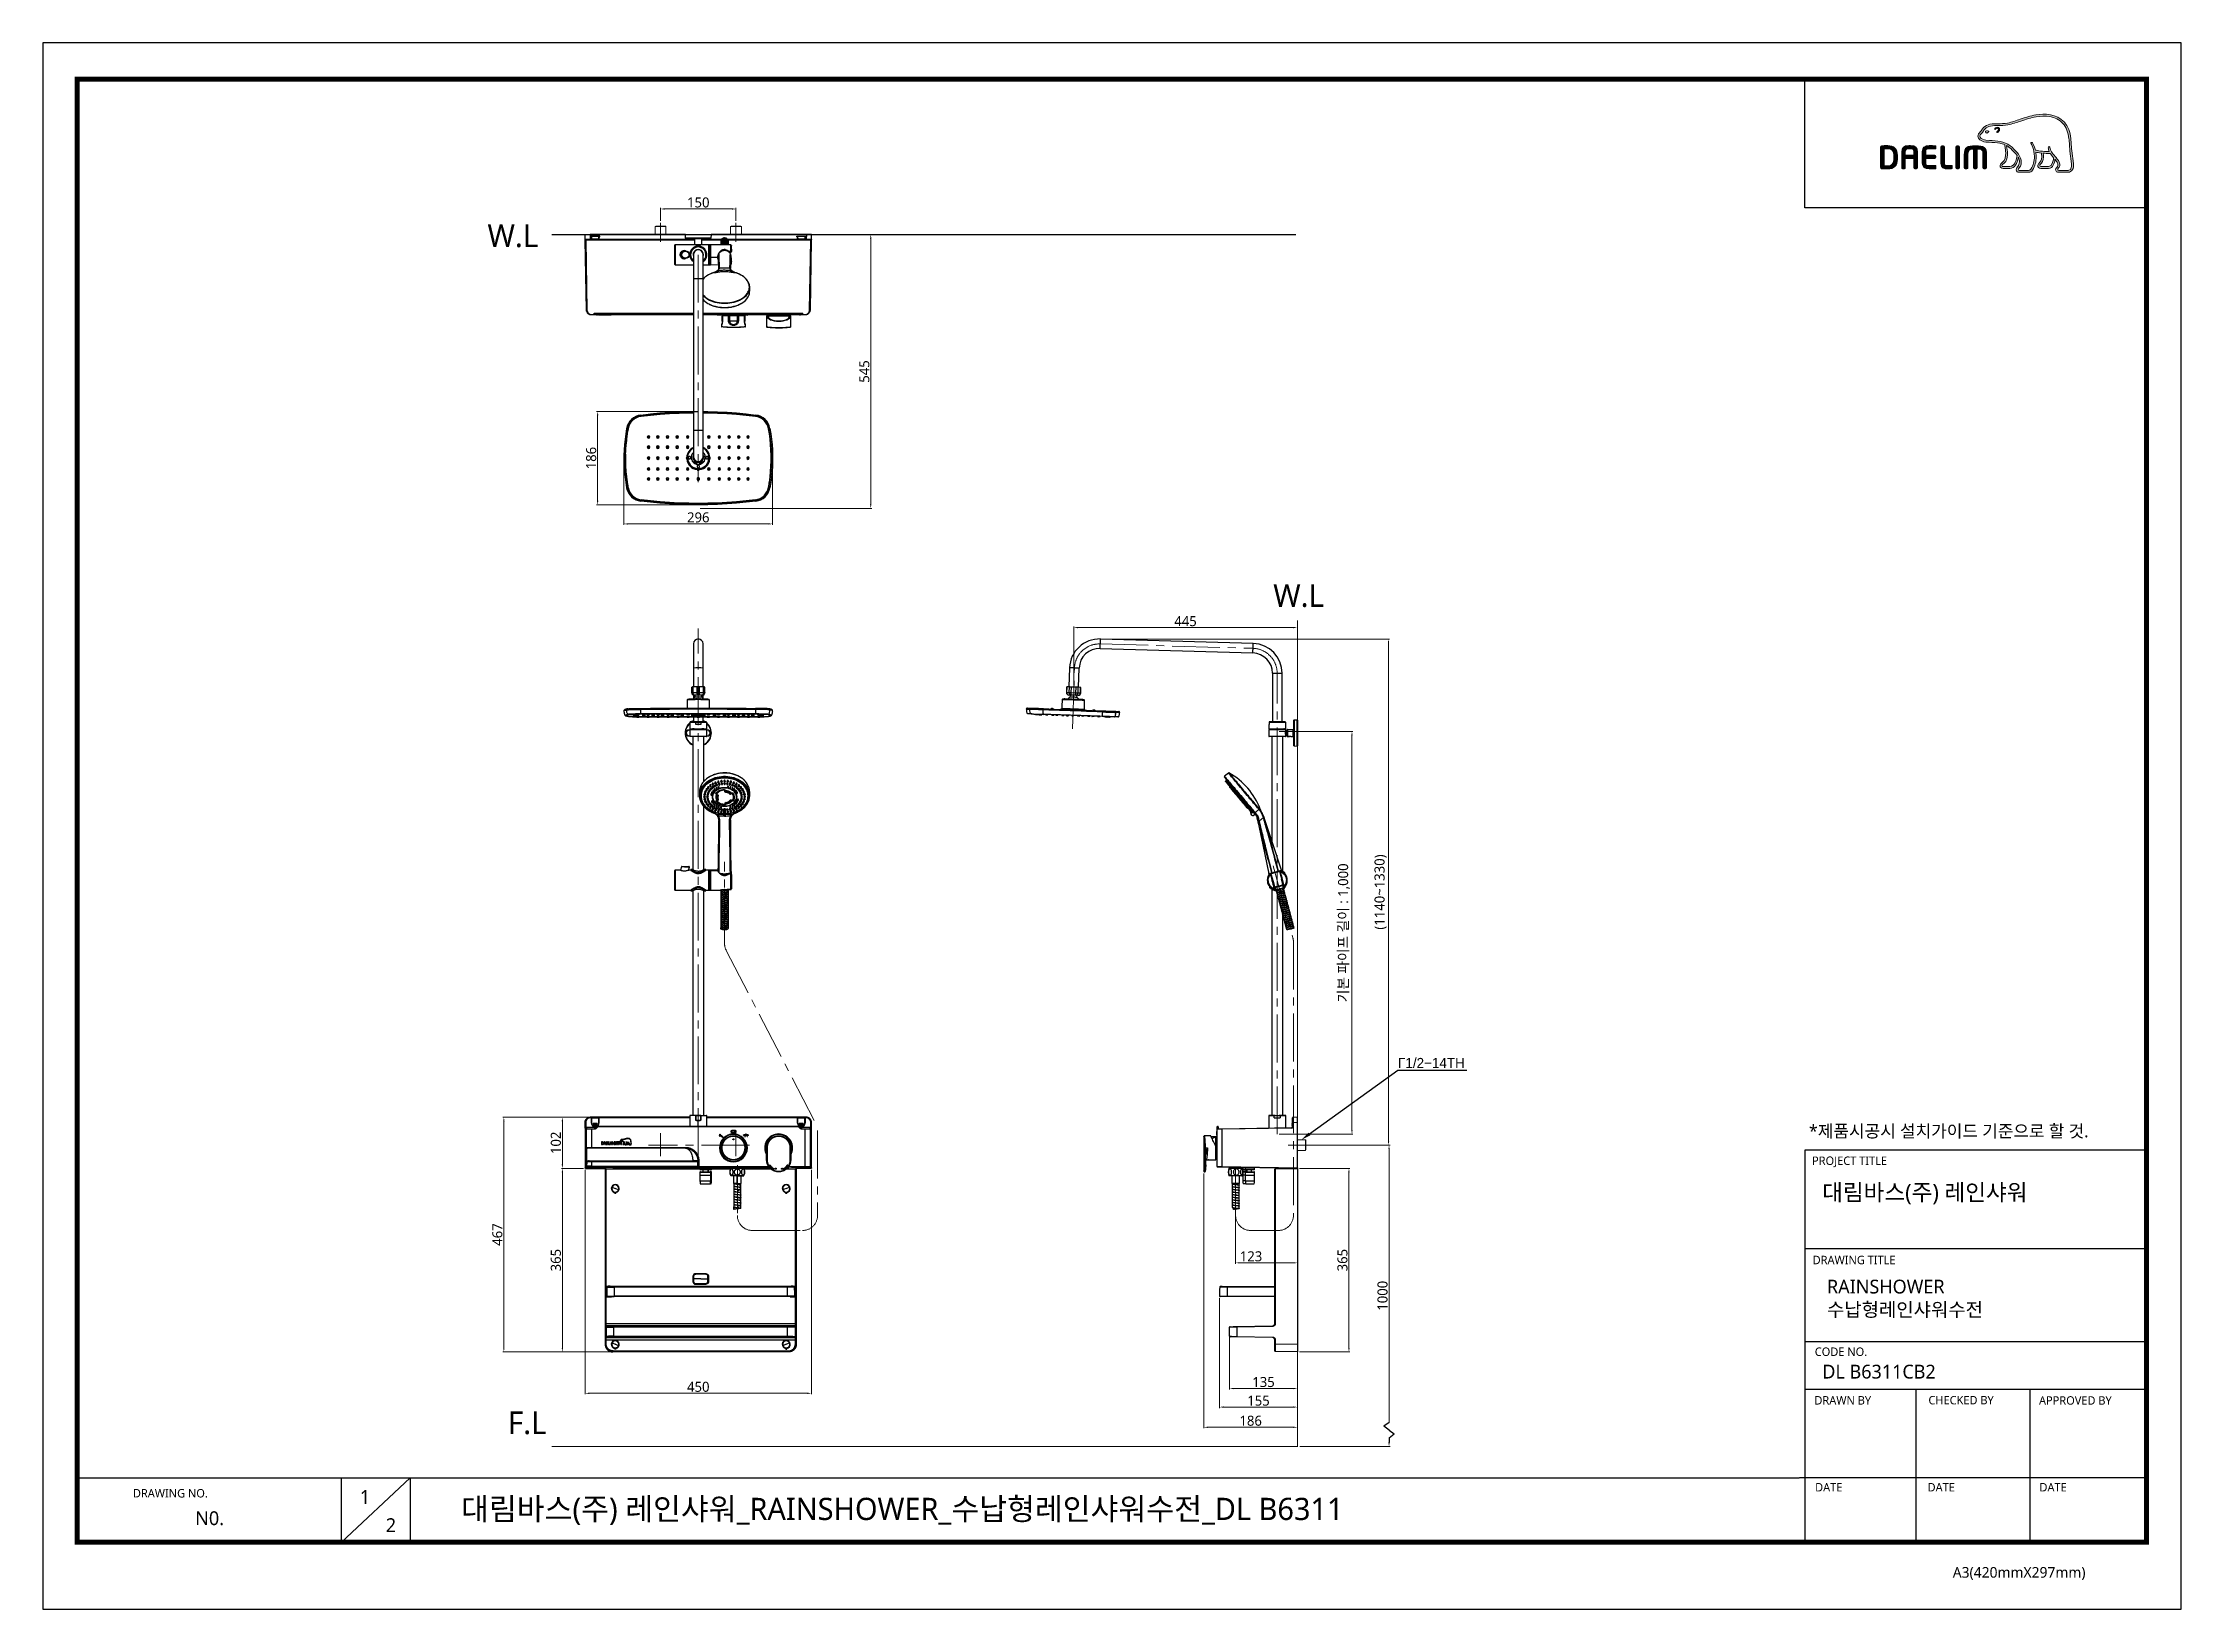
# Model space of a CAD drawing. Extents: x 4885 to 9138, y -729 to 2388.
import ezdxf
from ezdxf import colors
from ezdxf.entities.mleader import LeaderData, LeaderLine
from ezdxf.math import Vec2, Vec3

# ---------------------------------------------------------------- set-up
doc = ezdxf.new("R2010")
doc.units = 0
doc.header["$LTSCALE"] = 10
doc.header["$MEASUREMENT"] = 0
doc.header["$PDMODE"] = 3
doc.header["$PDSIZE"] = -10
doc.linetypes.add('CENTER2', pattern=[28.575, 19.05, -3.175, 3.175, -3.175])
doc.layers.get('0').update_dxf_attribs({"linetype": 'CONTINUOUS'})
doc.layers.get('DEFPOINTS').update_dxf_attribs({"linetype": 'CONTINUOUS'})
doc.layers.add('1', color=7, linetype='CONTINUOUS', true_color=0xffffff)
for name, color, linetype, lineweight in [('Cneter', 1, 'CENTER2', 13), ('레이어 1', 7, 'CONTINUOUS', 0), ('치수선', 7, 'CONTINUOUS', 20)]:
    doc.layers.add(name, color=color, linetype=linetype, lineweight=lineweight)
doc.styles.add('Daelim Dimension', font='NanumGothic.ttf')
doc.styles.get("Standard").update_dxf_attribs({"font": 'SYMBOL'})
doc.dimstyles.new('DEFAULT', dxfattribs={"dimscale": 2, "dimtxt": 2, "dimasz": 2, "dimexe": 0, "dimexo": 2, "dimgap": 1, "dimtad": 1, "dimdec": 1, "dimzin": 9, "dimdsep": 46, "dimtxsty": 'Daelim Dimension', "dimcen": 0.5, "dimclrd": 252, "dimclre": 252, "dimclrt": 3, "dimadec": 1, "dimazin": 0, "dimtfac": 1, "dimtdec": 1, "dimtix": 1, "dimtmove": 0, "dimatfit": 3, "dimfxl": 1, "dimtolj": 1, "dimtzin": 1, "dimlwd": 9, "dimlwe": 9, "dimarcsym": 0})

msp = doc.modelspace()

# ---------------------------------------------------------------- texts
at = {"color": 5, "ltscale": 40, "style": 'Daelim Dimension'}
for s, height, p in [('PROJECT TITLE', 16.786, (8404, 154.8)), ('DRAWING TITLE', 16.786, (8405.1, -42.7)), ('CODE NO.', 16.79, (8409.3, -225.2)), ('DRAWN BY', 16.79, (8408.6, -321.9)), ('CHECKED BY', 16.79, (8635.4, -321.6)), ('APPROVED BY', 16.786, (8855.4, -322.2)), ('DRAWING NO.', 16.786, (5063.9, -506.8)), ('DATE', 16.79, (8410, -494.9)), ('DATE', 16.79, (8633.7, -494.9)), ('DATE', 16.79, (8856.2, -494.9)), ('A3(420mmX297mm)', 21.186, (8683.8, -666.4))]:
    msp.add_text(s, height=height, dxfattribs=at).set_placement(p)
at = {"attachment_point": 1, "style": 'Daelim Dimension'}
for s, insert, char_height, width in [('*제품시공시 설치가이드 기준으로 할 것.', (8397.6, 234.5), 24.723, 664.487), ('대림바스(주) 레인샤워', (8424, 116.9), 32.905, 528.862), (' RAINSHOWER\\P 수납형레인샤워수전', (8424.3, -73.5), 27.47, 462.289), ('DL B6311CB2', (8424.3, -242.7), 27.47, 462.289), ('1', (5515.3, -492.1), 27.5, 38.337), ('N0. ', (5187.9, -534.3), 27.47, 172.328), ('2', (5566.9, -548.1), 27.5, 38.337)]:
    msp.add_mtext(s, dxfattribs=dict(at, insert=insert, char_height=char_height, width=width))
at = {"color": 7, "ltscale": 0.5, "insert": (7549.6, -105.5), "char_height": 20, "attachment_point": 5, "rotation": 90, "style": 'Daelim Dimension'}
msp.add_mtext('\\A1;1000', dxfattribs=at)
at = {"color": 2, "insert": (5716.7, -507.5), "char_height": 44.148, "width": 2276.35, "attachment_point": 1, "style": 'Daelim Dimension'}
msp.add_mtext('대림바스(주) 레인샤워_RAINSHOWER_수납형레인샤워수전_DL B6311', dxfattribs=at)
at = {"layer": '치수선', "char_height": 45, "attachment_point": 3, "style": 'Daelim Dimension'}
for s, insert in [('W.L', (5870.2, 2026)), ('W.L', (7433.1, 1310.2)), ('F.L', (5886.7, -335.7))]:
    msp.add_mtext_dynamic_manual_height_columns(s, width=17.411, gutter_width=12.5, heights=[0], dxfattribs=dict(at, insert=insert))

# ---------------------------------------------------------------- blocks, each defined once
blk = doc.blocks.new('*D50')
at = {"color": 5, "lineweight": 9, "ltscale": 0.5, "transparency": 16777216}
for p, q in [((6113.5, 2033.2), (6113.5, 2058.8)), ((6121.5, 2056.8), (6255.5, 2056.8)), ((6263.5, 2033.2), (6263.5, 2058.8))]:
    blk.add_line(p, q, dxfattribs=at)
at = {"color": 5, "ltscale": 0.5, "transparency": 16777216}
for points in [[(6121.5, 2058.2), (6121.5, 2055.5), (6113.5, 2056.8)], [(6255.5, 2058.2), (6255.5, 2055.5), (6263.5, 2056.8)]]:
    blk.add_solid(points, dxfattribs=at)
at = {"layer": 'DEFPOINTS', "color": 0, "ltscale": 0.5, "transparency": 16777216}
for p in [(6263.5, 2056.8), (6113.5, 2029.2), (6263.5, 2029.2)]:
    blk.add_point(p, dxfattribs=at)
at = {"color": 7, "ltscale": 0.5, "transparency": 16777216, "insert": (6188.5, 2069.7), "char_height": 20, "attachment_point": 5, "style": 'Daelim Dimension'}
blk.add_mtext('\\A1;150', dxfattribs=at)
blk = doc.blocks.new('*D51')
at = {"color": 5, "lineweight": 9, "ltscale": 0.5, "transparency": 16777216}
for p, q in [((7344, 1017.3), (7490.8, 1017.3)), ((7488.8, 223.8), (7488.8, 1009.3)), ((7344, 215.8), (7490.8, 215.8))]:
    blk.add_line(p, q, dxfattribs=at)
at = {"color": 5, "ltscale": 0.5, "transparency": 16777216}
for points in [[(7487.5, 1009.3), (7490.1, 1009.3), (7488.8, 1017.3)], [(7487.5, 223.8), (7490.1, 223.8), (7488.8, 215.8)]]:
    blk.add_solid(points, dxfattribs=at)
at = {"layer": 'DEFPOINTS', "color": 0, "ltscale": 0.5, "transparency": 16777216}
for p in [(7340, 1017.3), (7488.8, 1017.3), (7340, 215.8)]:
    blk.add_point(p, dxfattribs=at)
at = {"color": 7, "ltscale": 0.5, "transparency": 16777216, "insert": (7472.9, 616.6), "char_height": 20, "attachment_point": 5, "rotation": 90, "style": 'Daelim Dimension'}
blk.add_mtext('\\A1;기본 파이프 길이 : 1,000', dxfattribs=at)
blk = doc.blocks.new('*D52')
at = {"color": 5, "lineweight": 9, "ltscale": 0.5, "transparency": 16777216}
for p, q in [((6992.6, 1201.2), (7563.5, 1201.2)), ((7561.5, 1193.2), (7561.5, 202.3)), ((7411.6, 194.3), (7563.5, 194.3))]:
    blk.add_line(p, q, dxfattribs=at)
at = {"color": 5, "ltscale": 0.5, "transparency": 16777216}
for points in [[(7560.1, 1193.2), (7562.8, 1193.2), (7561.5, 1201.2)], [(7560.1, 202.3), (7562.8, 202.3), (7561.5, 194.3)]]:
    blk.add_solid(points, dxfattribs=at)
at = {"layer": 'DEFPOINTS', "color": 0, "ltscale": 0.5, "transparency": 16777216}
for p in [(6988.6, 1201.2), (7407.6, 194.3), (7561.5, 194.3)]:
    blk.add_point(p, dxfattribs=at)
at = {"color": 7, "ltscale": 0.5, "transparency": 16777216, "insert": (7545.8, 697.8), "char_height": 20, "attachment_point": 5, "rotation": 90, "style": 'Daelim Dimension'}
blk.add_mtext('\\A1;(1140~1330)', dxfattribs=at)
blk = doc.blocks.new('*D53')
at = {"color": 5, "lineweight": 9, "ltscale": 0.5, "transparency": 16777216}
for p, q in [((6935.2, 1109.5), (6935.2, 1225.9)), ((7372.3, 1223.9), (6943.2, 1223.9)), ((7380.3, 1043.9), (7380.3, 1225.9))]:
    blk.add_line(p, q, dxfattribs=at)
at = {"color": 5, "ltscale": 0.5, "transparency": 16777216}
for points in [[(6943.2, 1225.3), (6943.2, 1222.6), (6935.2, 1223.9)], [(7372.3, 1225.3), (7372.3, 1222.6), (7380.3, 1223.9)]]:
    blk.add_solid(points, dxfattribs=at)
at = {"layer": 'DEFPOINTS', "color": 0, "ltscale": 0.5, "transparency": 16777216}
for p in [(6935.2, 1223.9), (6935.2, 1105.5), (7380.3, 1039.9)]:
    blk.add_point(p, dxfattribs=at)
at = {"color": 7, "ltscale": 0.5, "transparency": 16777216, "insert": (7157.7, 1236.7), "char_height": 20, "attachment_point": 5, "style": 'Daelim Dimension'}
blk.add_mtext('\\A1;445', dxfattribs=at)
blk = doc.blocks.new('*D54')
at = {"color": 5, "lineweight": 9, "ltscale": 0.5, "transparency": 16777216}
for p, q in [((7257.3, 62.7), (7257.3, -42)), ((7380.3, 62.7), (7380.3, -42)), ((7265.3, -40), (7372.3, -40))]:
    blk.add_line(p, q, dxfattribs=at)
at = {"color": 5, "ltscale": 0.5, "transparency": 16777216}
for points in [[(7265.3, -38.7), (7265.3, -41.3), (7257.3, -40)], [(7372.3, -38.7), (7372.3, -41.3), (7380.3, -40)]]:
    blk.add_solid(points, dxfattribs=at)
at = {"layer": 'DEFPOINTS', "color": 0, "ltscale": 0.5, "transparency": 16777216}
for p in [(7257.3, 66.7), (7380.3, 66.7), (7380.3, -40)]:
    blk.add_point(p, dxfattribs=at)
at = {"color": 7, "ltscale": 0.5, "transparency": 16777216, "insert": (7288, -27.1), "char_height": 20, "attachment_point": 5, "style": 'Daelim Dimension'}
blk.add_mtext('\\A1;123', dxfattribs=at)
blk = doc.blocks.new('*D55')
at = {"color": 5, "lineweight": 9, "ltscale": 0.5, "transparency": 16777216}
for p, q in [((7194.3, 138.1), (7194.3, -369.1)), ((7380.3, 62.7), (7380.3, -369.1)), ((7202.3, -367.1), (7372.3, -367.1))]:
    blk.add_line(p, q, dxfattribs=at)
at = {"color": 5, "ltscale": 0.5, "transparency": 16777216}
for points in [[(7202.3, -365.8), (7202.3, -368.5), (7194.3, -367.1)], [(7372.3, -365.8), (7372.3, -368.5), (7380.3, -367.1)]]:
    blk.add_solid(points, dxfattribs=at)
at = {"layer": 'DEFPOINTS', "color": 0, "ltscale": 0.5, "transparency": 16777216}
for p in [(7194.3, 142.1), (7380.3, 66.7), (7380.3, -367.1)]:
    blk.add_point(p, dxfattribs=at)
at = {"color": 7, "ltscale": 0.5, "transparency": 16777216, "insert": (7287.3, -354.2), "char_height": 20, "attachment_point": 5, "style": 'Daelim Dimension'}
blk.add_mtext('\\A1;186', dxfattribs=at)
blk = doc.blocks.new('*D56')
at = {"color": 5, "lineweight": 9, "ltscale": 0.5, "transparency": 16777216}
for p, q in [((6417.5, 2005.9), (6533.5, 2005.9)), ((6531.5, 1997.9), (6531.5, 1469.1)), ((6192.5, 1461.1), (6533.5, 1461.1))]:
    blk.add_line(p, q, dxfattribs=at)
at = {"color": 5, "ltscale": 0.5, "transparency": 16777216}
for points in [[(6530.2, 1997.9), (6532.9, 1997.9), (6531.5, 2005.9)], [(6530.2, 1469.1), (6532.9, 1469.1), (6531.5, 1461.1)]]:
    blk.add_solid(points, dxfattribs=at)
at = {"layer": 'DEFPOINTS', "color": 0, "ltscale": 0.5, "transparency": 16777216}
for p in [(6413.5, 2005.9), (6188.5, 1461.1), (6531.5, 1461.1)]:
    blk.add_point(p, dxfattribs=at)
at = {"color": 7, "ltscale": 0.5, "transparency": 16777216, "insert": (6518.8, 1733.5), "char_height": 20, "attachment_point": 5, "rotation": 90, "style": 'Daelim Dimension'}
blk.add_mtext('\\A1;545', dxfattribs=at)
blk = doc.blocks.new('*D57')
at = {"color": 5, "lineweight": 9, "ltscale": 0.5, "transparency": 16777216}
for p, q in [((5963.5, 144.9), (5963.5, -301.5)), ((6413.5, 144.9), (6413.5, -301.5)), ((5971.5, -299.5), (6405.5, -299.5))]:
    blk.add_line(p, q, dxfattribs=at)
at = {"color": 5, "ltscale": 0.5, "transparency": 16777216}
for points in [[(5971.5, -298.2), (5971.5, -300.9), (5963.5, -299.5)], [(6405.5, -298.2), (6405.5, -300.9), (6413.5, -299.5)]]:
    blk.add_solid(points, dxfattribs=at)
at = {"layer": 'DEFPOINTS', "color": 0, "ltscale": 0.5, "transparency": 16777216}
for p in [(5963.5, 148.9), (6413.5, 148.9), (6413.5, -299.5)]:
    blk.add_point(p, dxfattribs=at)
at = {"color": 7, "ltscale": 0.5, "transparency": 16777216, "insert": (6188.5, -286.7), "char_height": 20, "attachment_point": 5, "style": 'Daelim Dimension'}
blk.add_mtext('\\A1;450', dxfattribs=at)
blk = doc.blocks.new('*D59')
at = {"color": 5, "lineweight": 9, "ltscale": 0.5, "transparency": 16777216}
for p, q in [((6184.5, 1654.1), (5986.3, 1654.1)), ((5988.3, 1476.3), (5988.3, 1646.1)), ((6184.5, 1468.3), (5986.3, 1468.3))]:
    blk.add_line(p, q, dxfattribs=at)
at = {"color": 5, "ltscale": 0.5, "transparency": 16777216}
for points in [[(5987, 1646.1), (5989.7, 1646.1), (5988.3, 1654.1)], [(5987, 1476.3), (5989.7, 1476.3), (5988.3, 1468.3)]]:
    blk.add_solid(points, dxfattribs=at)
at = {"layer": 'DEFPOINTS', "color": 0, "ltscale": 0.5, "transparency": 16777216}
for p in [(5988.3, 1654.1), (6188.5, 1654.1), (6188.5, 1468.3)]:
    blk.add_point(p, dxfattribs=at)
at = {"color": 7, "ltscale": 0.5, "transparency": 16777216, "insert": (5975.5, 1561.2), "char_height": 20, "attachment_point": 5, "rotation": 90, "style": 'Daelim Dimension'}
blk.add_mtext('\\A1;186', dxfattribs=at)
blk = doc.blocks.new('*D60')
at = {"color": 5, "lineweight": 9, "ltscale": 0.5, "transparency": 16777216}
for p, q in [((6040.6, 1557.2), (6040.6, 1428.2)), ((6336.4, 1557.2), (6336.4, 1428.2)), ((6048.6, 1430.2), (6328.4, 1430.2))]:
    blk.add_line(p, q, dxfattribs=at)
at = {"color": 5, "ltscale": 0.5, "transparency": 16777216}
for points in [[(6048.6, 1431.5), (6048.6, 1428.9), (6040.6, 1430.2)], [(6328.4, 1431.5), (6328.4, 1428.9), (6336.4, 1430.2)]]:
    blk.add_solid(points, dxfattribs=at)
at = {"layer": 'DEFPOINTS', "color": 0, "ltscale": 0.5, "transparency": 16777216}
for p in [(6040.6, 1561.2), (6336.4, 1561.2), (6336.4, 1430.2)]:
    blk.add_point(p, dxfattribs=at)
at = {"color": 7, "ltscale": 0.5, "transparency": 16777216, "insert": (6188.5, 1443.1), "char_height": 20, "attachment_point": 5, "style": 'Daelim Dimension'}
blk.add_mtext('\\A1;296', dxfattribs=at)
blk = doc.blocks.new('*D68')
at = {"color": 5, "lineweight": 9, "ltscale": 0.5, "transparency": 16777216}
for p, q in [((6167.7, 249.7), (5799.8, 249.7)), ((5801.8, 241.7), (5801.8, -209.1)), ((6189.4, -217.1), (5799.8, -217.1))]:
    blk.add_line(p, q, dxfattribs=at)
at = {"color": 5, "ltscale": 0.5, "transparency": 16777216}
for points in [[(5800.4, 241.7), (5803.1, 241.7), (5801.8, 249.7)], [(5800.4, -209.1), (5803.1, -209.1), (5801.8, -217.1)]]:
    blk.add_solid(points, dxfattribs=at)
at = {"layer": 'DEFPOINTS', "color": 0, "ltscale": 0.5, "transparency": 16777216}
for p in [(6171.7, 249.7), (5801.8, -217.1), (6193.4, -217.1)]:
    blk.add_point(p, dxfattribs=at)
at = {"color": 7, "ltscale": 0.5, "transparency": 16777216, "insert": (5788.9, 16.3), "char_height": 20, "attachment_point": 5, "rotation": 90, "style": 'Daelim Dimension'}
blk.add_mtext('\\A1;467', dxfattribs=at)
blk = doc.blocks.new('*D69')
at = {"color": 5, "lineweight": 9, "ltscale": 0.5, "transparency": 16777216}
for p, q in [((6167.7, 249.7), (5916.2, 249.7)), ((5918.2, 155.9), (5918.2, 241.7)), ((5960.4, 147.9), (5916.2, 147.9))]:
    blk.add_line(p, q, dxfattribs=at)
at = {"color": 5, "ltscale": 0.5, "transparency": 16777216}
for points in [[(5916.8, 241.7), (5919.5, 241.7), (5918.2, 249.7)], [(5916.8, 155.9), (5919.5, 155.9), (5918.2, 147.9)]]:
    blk.add_solid(points, dxfattribs=at)
at = {"layer": 'DEFPOINTS', "color": 0, "ltscale": 0.5, "transparency": 16777216}
for p in [(5918.2, 249.7), (6171.7, 249.7), (5964.4, 147.9)]:
    blk.add_point(p, dxfattribs=at)
at = {"color": 7, "ltscale": 0.5, "transparency": 16777216, "insert": (5905.3, 198.8), "char_height": 20, "attachment_point": 5, "rotation": 90, "style": 'Daelim Dimension'}
blk.add_mtext('\\A1;102', dxfattribs=at)
blk = doc.blocks.new('*D70')
at = {"color": 5, "lineweight": 9, "ltscale": 0.5, "transparency": 16777216}
for p, q in [((5960.4, 147.9), (5916.2, 147.9)), ((5918.2, 139.9), (5918.2, -209.1)), ((6014.4, -217.1), (5916.2, -217.1))]:
    blk.add_line(p, q, dxfattribs=at)
at = {"color": 5, "ltscale": 0.5, "transparency": 16777216}
for points in [[(5916.8, 139.9), (5919.5, 139.9), (5918.2, 147.9)], [(5916.8, -209.1), (5919.5, -209.1), (5918.2, -217.1)]]:
    blk.add_solid(points, dxfattribs=at)
at = {"layer": 'DEFPOINTS', "color": 0, "ltscale": 0.5, "transparency": 16777216}
for p in [(5964.4, 147.9), (5918.2, -217.1), (6018.4, -217.1)]:
    blk.add_point(p, dxfattribs=at)
at = {"color": 7, "ltscale": 0.5, "transparency": 16777216, "insert": (5905.3, -34.6), "char_height": 20, "attachment_point": 5, "rotation": 90, "style": 'Daelim Dimension'}
blk.add_mtext('\\A1;365', dxfattribs=at)
blk = doc.blocks.new('*D72')
at = {"color": 5, "lineweight": 9, "ltscale": 0.5, "transparency": 16777216}
for p, q in [((7384.3, 147.9), (7484.8, 147.9)), ((7482.8, -209.1), (7482.8, 139.9)), ((7384.3, -217.1), (7484.8, -217.1))]:
    blk.add_line(p, q, dxfattribs=at)
at = {"color": 5, "ltscale": 0.5, "transparency": 16777216}
for points in [[(7481.4, 139.9), (7484.1, 139.9), (7482.8, 147.9)], [(7481.4, -209.1), (7484.1, -209.1), (7482.8, -217.1)]]:
    blk.add_solid(points, dxfattribs=at)
at = {"layer": 'DEFPOINTS', "color": 0, "ltscale": 0.5, "transparency": 16777216}
for p in [(7380.3, 147.9), (7482.8, 147.9), (7380.3, -217.1)]:
    blk.add_point(p, dxfattribs=at)
at = {"color": 7, "ltscale": 0.5, "transparency": 16777216, "insert": (7469.9, -34.6), "char_height": 20, "attachment_point": 5, "rotation": 90, "style": 'Daelim Dimension'}
blk.add_mtext('\\A1;365', dxfattribs=at)
blk = doc.blocks.new('*D73')
at = {"color": 5, "lineweight": 9, "ltscale": 0.5, "transparency": 16777216}
for p, q in [((7225.3, -110.1), (7225.3, -329)), ((7380.3, -221.1), (7380.3, -329)), ((7233.3, -327), (7372.3, -327))]:
    blk.add_line(p, q, dxfattribs=at)
at = {"color": 5, "ltscale": 0.5, "transparency": 16777216}
for points in [[(7233.3, -325.6), (7233.3, -328.3), (7225.3, -327)], [(7372.3, -325.6), (7372.3, -328.3), (7380.3, -327)]]:
    blk.add_solid(points, dxfattribs=at)
at = {"layer": 'DEFPOINTS', "color": 0, "ltscale": 0.5, "transparency": 16777216}
for p in [(7225.3, -106.1), (7380.3, -217.1), (7380.3, -327)]:
    blk.add_point(p, dxfattribs=at)
at = {"color": 7, "ltscale": 0.5, "transparency": 16777216, "insert": (7302.8, -314.2), "char_height": 20, "attachment_point": 5, "style": 'Daelim Dimension'}
blk.add_mtext('\\A1;155', dxfattribs=at)
blk = doc.blocks.new('*D74')
at = {"color": 5, "lineweight": 9, "ltscale": 0.5, "transparency": 16777216}
for p, q in [((7245.3, -181.1), (7245.3, -292.1)), ((7380.3, -206.1), (7380.3, -292.1)), ((7253.3, -290.1), (7372.3, -290.1))]:
    blk.add_line(p, q, dxfattribs=at)
at = {"color": 5, "ltscale": 0.5, "transparency": 16777216}
for points in [[(7253.3, -288.7), (7253.3, -291.4), (7245.3, -290.1)], [(7372.3, -288.7), (7372.3, -291.4), (7380.3, -290.1)]]:
    blk.add_solid(points, dxfattribs=at)
at = {"layer": 'DEFPOINTS', "color": 0, "ltscale": 0.5, "transparency": 16777216}
for p in [(7245.3, -177.1), (7380.3, -202.1), (7380.3, -290.1)]:
    blk.add_point(p, dxfattribs=at)
at = {"color": 7, "ltscale": 0.5, "transparency": 16777216, "insert": (7312.8, -277.2), "char_height": 20, "attachment_point": 5, "style": 'Daelim Dimension'}
blk.add_mtext('\\A1;135', dxfattribs=at)

# ---------------------------------------------------------------- dimensions: what is measured, and where the dimension line sits
at = {"color": 5, "ltscale": 0.5}
for base, p1, p2, picture, middle in [((6263.5, 2056.8), (6113.5, 2029.2), (6263.5, 2029.2), '*D50', (6188.5, 2069.7)), ((6336.4, 1430.2), (6040.6, 1561.2), (6336.4, 1561.2), '*D60', (6188.5, 1443.1)), ((6935.2, 1223.9), (7380.3, 1039.9), (6935.2, 1105.5), '*D53', (7157.7, 1236.7))]:
    dim = msp.add_linear_dim(base=base, p1=p1, p2=p2, dimstyle='DEFAULT', override={"dimtxt": 10, "dimasz": 4, "dimexe": 1, "dimdec": 0, "dimclrd": 5, "dimclre": 5, "dimclrt": 7}, dxfattribs=at)
    dim.commit()
    dim.dimension.update_dxf_attribs({"geometry": picture, "text_midpoint": middle})
for base, p1, p2, picture, middle in [((6531.5, 1461.1), (6413.5, 2005.9), (6188.5, 1461.1), '*D56', (6518.8, 1733.5)), ((5988.3, 1654.1), (6188.5, 1468.3), (6188.5, 1654.1), '*D59', (5975.5, 1561.2)), ((5801.8, -217.1), (6171.7, 249.7), (6193.4, -217.1), '*D68', (5788.9, 16.3)), ((5918.2, -217.1), (5964.4, 147.9), (6018.4, -217.1), '*D70', (5905.3, -34.6)), ((7482.8, 147.9), (7380.3, -217.1), (7380.3, 147.9), '*D72', (7469.9, -34.6))]:
    dim = msp.add_linear_dim(base=base, p1=p1, p2=p2, angle=90, dimstyle='DEFAULT', override={"dimtxt": 10, "dimasz": 4, "dimexe": 1, "dimdec": 0, "dimclrd": 5, "dimclre": 5, "dimclrt": 7}, dxfattribs=at)
    dim.commit()
    dim.dimension.update_dxf_attribs({"geometry": picture, "text_midpoint": middle})
for base, p1, p2, text, picture, middle in [((7561.5, 194.3), (6988.6, 1201.2), (7407.6, 194.3), '(1140~1330)', '*D52', (7545.8, 697.8)), ((7488.8, 1017.3), (7340, 215.8), (7340, 1017.3), '기본 파이프 길이 : 1,000', '*D51', (7472.9, 616.6))]:
    dim = msp.add_linear_dim(base=base, p1=p1, p2=p2, angle=90, text=text, dimstyle='DEFAULT', override={"dimtxt": 10, "dimasz": 4, "dimexe": 1, "dimdec": 0, "dimclrd": 5, "dimclre": 5, "dimclrt": 7}, dxfattribs=at)
    dim.commit()
    dim.dimension.update_dxf_attribs({"geometry": picture, "text_midpoint": middle})
dim = msp.add_linear_dim(base=(5918.2, 249.7), p1=(5964.4, 147.9), p2=(6171.7, 249.7), angle=90, dimstyle='DEFAULT', override={"dimtxt": 10, "dimasz": 4, "dimexe": 1, "dimdec": 0, "dimclrd": 5, "dimclre": 5, "dimclrt": 7}, dxfattribs=at)
dim.commit()
dim.dimension.update_dxf_attribs({"geometry": '*D69', "text_midpoint": (5918.2, 198.8), "dimtype": 160})
for base, p1, p2, picture, middle in [((6413.5, -299.5), (5963.5, 148.9), (6413.5, 148.9), '*D57', (6188.5, -299.5)), ((7380.3, -367.1), (7194.3, 142.1), (7380.3, 66.7), '*D55', (7287.3, -367.1)), ((7380.3, -40), (7257.3, 66.7), (7380.3, 66.7), '*D54', (7288, -40)), ((7380.3, -327), (7225.3, -106.1), (7380.3, -217.1), '*D73', (7302.8, -327)), ((7380.3, -290.1), (7245.3, -177.1), (7380.3, -202.1), '*D74', (7312.8, -290.1))]:
    dim = msp.add_linear_dim(base=base, p1=p1, p2=p2, dimstyle='DEFAULT', override={"dimtxt": 10, "dimasz": 4, "dimexe": 1, "dimdec": 0, "dimclrd": 5, "dimclre": 5, "dimclrt": 7}, dxfattribs=at)
    dim.commit()
    dim.dimension.update_dxf_attribs({"geometry": picture, "text_midpoint": middle, "dimtype": 160})

# ---------------------------------------------------------------- hatches: boundary and pattern name
at = {"layer": '레이어 1'}
h = msp.add_hatch(color=5, dxfattribs=at)
h.dxf.hatch_style = 1
edge = h.paths.add_edge_path(flags=16)
edge.add_spline(control_points=[(8917.7, 2135.7), (8915.8, 2133.6), (8913.4, 2133.6), (8913.3, 2133.6), (8913.3, 2133.6), (8894.5, 2133.6), (8894.5, 2133.6), (8893.9, 2133.6), (8893.3, 2133.8), (8893, 2134.1), (8892.7, 2134.4), (8892.6, 2134.8), (8892.6, 2135.4), (8892.6, 2136.4), (8893.3, 2137.4), (8894.2, 2138.4), (8894.9, 2139.4), (8895.6, 2140.3), (8896.1, 2141.5), (8897.1, 2144.2), (8897, 2147.2), (8895.7, 2149.8), (8893.5, 2154.5), (8890.2, 2158.2), (8887, 2161.8), (8887, 2161.8), (8886, 2163), (8886, 2163), (8881.8, 2167.6), (8877.5, 2172.4), (8877.2, 2178.9), (8877.1, 2180.2), (8876.5, 2180.9), (8875.7, 2180.9), (8875.7, 2180.9), (8874.5, 2180.3), (8874.4, 2180.3), (8874.1, 2180), (8873.9, 2179.4), (8873.9, 2178.8), (8873.9, 2178.8), (8873.9, 2178.6), (8873.9, 2178.6), (8874.1, 2176.2), (8874.7, 2173.9), (8875.7, 2171.5), (8875.7, 2171.5), (8875.7, 2171.3), (8875.7, 2171.3), (8875.7, 2171.3), (8875.5, 2171.3), (8875.5, 2171.3), (8863.4, 2170.8), (8851.6, 2173.1), (8848.1, 2173.9), (8846, 2182.6), (8842.5, 2188.3), (8842.3, 2188.5), (8842.1, 2189), (8841.6, 2189.3), (8841.2, 2189.4), (8841.2, 2189.4), (8840.2, 2189.3), (8840.1, 2189.3), (8840, 2189.1), (8839.8, 2188.9), (8839.4, 2188.4), (8839.4, 2188.4), (8839.4, 2188), (8839.4, 2188), (8839.4, 2188), (8839.7, 2186.8), (8839.7, 2186.8), (8840, 2186.4), (8846.2, 2175.5), (8846.2, 2161.1), (8846.2, 2152.3), (8843.8, 2143.9), (8839.2, 2136.3), (8838.1, 2134.4), (8836.7, 2133.6), (8834.5, 2133.6), (8834.5, 2133.6), (8816, 2133.6), (8816, 2133.6), (8815.4, 2133.6), (8814.1, 2134.1), (8814.1, 2135.4), (8814.1, 2136.1), (8814.8, 2137.3), (8815.9, 2138.6), (8823.7, 2147.2), (8819.2, 2160.6), (8811.8, 2169.5), (8804.6, 2178), (8793, 2188.8), (8778, 2191.4), (8772.7, 2192.4), (8763.9, 2192.9), (8756.9, 2193.3), (8756.9, 2193.3), (8749.8, 2193.7), (8749.8, 2193.7), (8746.1, 2194), (8740.1, 2196.2), (8738.2, 2199.7), (8737.5, 2201.2), (8737.5, 2202.6), (8738.5, 2204.3), (8739.1, 2205.3), (8740, 2206.2), (8741, 2207.3), (8742.2, 2208.5), (8743.4, 2209.7), (8744.3, 2211.3), (8744.3, 2211.3), (8744.6, 2211.8), (8744.6, 2211.8), (8748.2, 2218.7), (8755.6, 2222.3), (8766.5, 2222.6), (8766.5, 2222.6), (8772.7, 2222.6), (8772.7, 2222.6), (8779.5, 2222.7), (8787.2, 2222.7), (8793.5, 2224.1), (8802.4, 2226), (8811.4, 2229), (8819.2, 2231.7), (8819.2, 2231.7), (8819.5, 2231.8), (8819.5, 2231.8), (8829.2, 2235.1), (8839.3, 2238.6), (8849.6, 2240.2), (8866.1, 2243), (8888.7, 2242.9), (8902.9, 2226.9), (8909.5, 2219.5), (8913.6, 2209.3), (8915, 2196.6), (8915, 2196.6), (8914.9, 2196.7), (8914.9, 2196.7), (8915, 2196.5), (8915.1, 2195.1), (8915.7, 2187), (8915.8, 2183.1), (8916, 2179.1), (8917, 2171.7), (8917, 2171.7), (8919.9, 2146.8), (8919.9, 2146.8), (8919.9, 2146.8), (8920.1, 2143.8), (8920.1, 2143.8), (8920.1, 2140.2), (8919.3, 2137.5), (8917.7, 2135.7)], knot_values=[0, 0, 0, 0, 1, 1, 1, 2, 2, 2, 3, 3, 3, 4, 4, 4, 5, 5, 5, 6, 6, 6, 7, 7, 7, 8, 8, 8, 9, 9, 9, 10, 10, 10, 11, 11, 11, 12, 12, 12, 13, 13, 13, 14, 14, 14, 15, 15, 15, 16, 16, 16, 17, 17, 17, 18, 18, 18, 19, 19, 19, 20, 20, 20, 21, 21, 21, 22, 22, 22, 23, 23, 23, 24, 24, 24, 25, 25, 25, 26, 26, 26, 27, 27, 27, 28, 28, 28, 29, 29, 29, 30, 30, 30, 31, 31, 31, 32, 32, 32, 33, 33, 33, 34, 34, 34, 35, 35, 35, 36, 36, 36, 37, 37, 37, 38, 38, 38, 39, 39, 39, 40, 40, 40, 41, 41, 41, 42, 42, 42, 43, 43, 43, 44, 44, 44, 45, 45, 45, 46, 46, 46, 47, 47, 47, 48, 48, 48, 49, 49, 49, 50, 50, 50, 51, 51, 51, 52, 52, 52, 53, 53, 53, 53], degree=3, periodic=0)
edge = h.paths.add_edge_path(flags=16)
edge.add_spline(control_points=[(8874.2, 2141.1), (8874.2, 2141.1), (8858.9, 2141.1), (8858.9, 2141.1), (8857.7, 2141.1), (8856.8, 2142), (8856.8, 2143.1), (8856.8, 2143.9), (8857.5, 2145), (8858.2, 2145.7), (8861.3, 2148.7), (8864.5, 2152.8), (8864.5, 2160.6), (8864.5, 2160.6), (8864.3, 2164.1), (8864.3, 2164.1), (8864.3, 2164.1), (8863.8, 2167.6), (8863.8, 2167.6), (8863.8, 2167.6), (8863.7, 2167.8), (8863.7, 2167.8), (8863.7, 2167.8), (8863.9, 2167.8), (8863.9, 2167.8), (8866.8, 2167.6), (8872.4, 2167.3), (8877.7, 2167.5), (8879, 2165.4), (8881.2, 2162.6), (8884.4, 2158.9), (8884.2, 2157.1), (8882.7, 2141.1), (8874.2, 2141.1)], knot_values=[0, 0, 0, 0, 1, 1, 1, 2, 2, 2, 3, 3, 3, 4, 4, 4, 5, 5, 5, 6, 6, 6, 7, 7, 7, 8, 8, 8, 9, 9, 9, 10, 10, 10, 11, 11, 11, 11], degree=3, periodic=0)
edge = h.paths.add_edge_path(flags=16)
edge.add_spline(control_points=[(8797.3, 2141.1), (8797.3, 2141.1), (8783.8, 2141.1), (8783.8, 2141.1), (8782.8, 2141.1), (8781.7, 2141.9), (8781.7, 2143.1), (8781.7, 2143.9), (8782.3, 2144.8), (8783.5, 2145.7), (8786.9, 2148.4), (8792.1, 2152.5), (8792.6, 2163.9), (8792.6, 2163.9), (8792.7, 2167), (8792.7, 2167), (8792.7, 2171.8), (8791.6, 2177.6), (8790.5, 2182.8), (8790.5, 2182.8), (8790.4, 2183.4), (8790.4, 2183.4), (8790.4, 2183.4), (8790.8, 2183), (8790.8, 2183), (8792.8, 2181.8), (8803.8, 2174.3), (8811.6, 2163.3), (8811, 2158.1), (8808, 2141.1), (8797.3, 2141.1)], knot_values=[0, 0, 0, 0, 1, 1, 1, 2, 2, 2, 3, 3, 3, 4, 4, 4, 5, 5, 5, 6, 6, 6, 7, 7, 7, 8, 8, 8, 9, 9, 9, 10, 10, 10, 10], degree=3, periodic=0)
edge = h.paths.add_edge_path()
edge.add_spline(control_points=[(8923.7, 2147.2), (8923.7, 2147.2), (8920.8, 2172.2), (8920.8, 2172.2), (8919.8, 2179.7), (8919.6, 2183.6), (8919.5, 2187.2), (8919.5, 2187.2), (8918.8, 2197), (8918.8, 2197), (8917.3, 2210.5), (8912.9, 2221.4), (8905.8, 2229.4), (8890.4, 2246.7), (8866.4, 2246.9), (8849, 2244), (8838.3, 2242.2), (8828, 2238.7), (8818.2, 2235.4), (8818.2, 2235.4), (8817.8, 2235.2), (8817.8, 2235.2), (8810.1, 2232.6), (8801.3, 2229.6), (8792.7, 2227.8), (8786.8, 2226.5), (8779.4, 2226.5), (8772.9, 2226.4), (8772.9, 2226.4), (8766.4, 2226.3), (8766.4, 2226.3), (8754, 2226), (8745.5, 2221.7), (8741.2, 2213.5), (8741.2, 2213.5), (8741, 2213.2), (8741, 2213.2), (8740.3, 2212), (8739.3, 2210.9), (8738.3, 2210), (8737.3, 2208.9), (8736.1, 2207.7), (8735.2, 2206.2), (8734.3, 2204.7), (8733.9, 2203.2), (8733.9, 2201.7), (8733.9, 2200.4), (8734.2, 2199.1), (8734.8, 2198), (8737.5, 2193), (8745, 2190.3), (8749.5, 2189.9), (8749.5, 2189.9), (8756.2, 2189.5), (8756.3, 2189.5), (8762.9, 2189.1), (8772, 2188.6), (8777.3, 2187.7), (8780.4, 2187.1), (8783.9, 2186), (8787.2, 2184.5), (8787.4, 2183.7), (8789.1, 2176.2), (8789.1, 2167), (8789.1, 2167), (8789, 2164.1), (8789, 2164.1), (8788.5, 2154.4), (8784.3, 2151), (8781.2, 2148.5), (8780.9, 2148.2), (8778.1, 2145.9), (8777.9, 2143.2), (8777.8, 2141.6), (8778.2, 2140.2), (8779.2, 2139.2), (8780.2, 2138.1), (8781.8, 2137.5), (8783.8, 2137.5), (8783.8, 2137.5), (8797.3, 2137.5), (8797.3, 2137.5), (8807.3, 2137.5), (8812.3, 2148.4), (8813.8, 2158.5), (8813.8, 2158.5), (8813.9, 2159.9), (8813.9, 2159.9), (8813.9, 2159.9), (8814.3, 2159.2), (8814.3, 2159.2), (8815.6, 2156.4), (8816.4, 2152.9), (8816.4, 2150.3), (8816.4, 2146.7), (8815.2, 2143.5), (8813.1, 2141.2), (8812.6, 2140.6), (8809.9, 2137.8), (8809.9, 2135), (8809.9, 2135), (8809.9, 2134.6), (8809.9, 2134.6), (8810.3, 2131.3), (8812.9, 2129.8), (8815.4, 2129.8), (8815.4, 2129.8), (8834.5, 2129.8), (8834.5, 2129.8), (8838, 2129.8), (8840.7, 2131.4), (8842.5, 2134.3), (8847.4, 2142.4), (8849.8, 2151.2), (8849.8, 2160.4), (8849.8, 2163.3), (8849.6, 2166.3), (8849, 2169.5), (8849, 2169.5), (8849, 2169.8), (8849, 2169.8), (8849, 2169.8), (8849.2, 2169.7), (8849.2, 2169.7), (8851.6, 2169.3), (8855.3, 2168.6), (8859.8, 2168.1), (8859.8, 2168.1), (8860, 2168.1), (8860, 2168.1), (8860, 2168.1), (8860.6, 2164.6), (8860.6, 2164.6), (8860.6, 2164.6), (8860.7, 2163.8), (8860.7, 2163.8), (8860.7, 2163.8), (8860.9, 2160.7), (8860.9, 2160.7), (8860.9, 2153.2), (8857.5, 2150), (8855.7, 2148.3), (8855.7, 2148.2), (8853.1, 2145.7), (8852.9, 2143.4), (8852.9, 2143.4), (8852.8, 2142.7), (8852.8, 2142.7), (8852.8, 2141.9), (8853, 2140.5), (8854.2, 2139.2), (8855.3, 2138.1), (8857, 2137.5), (8859.3, 2137.5), (8859.3, 2137.5), (8874.2, 2137.5), (8874.2, 2137.5), (8883.3, 2137.5), (8886, 2149), (8887.1, 2155.5), (8887.1, 2155.5), (8887.1, 2156.1), (8887.1, 2156.1), (8887.1, 2156.1), (8887.5, 2155.6), (8887.5, 2155.6), (8889.6, 2153), (8891.4, 2150), (8892.3, 2148.2), (8892.7, 2147.2), (8893, 2146.1), (8893, 2145.1), (8893, 2145.1), (8892.7, 2142.9), (8892.7, 2142.9), (8892.3, 2141.7), (8891.5, 2140.7), (8890.7, 2139.6), (8889.6, 2138.1), (8888.4, 2136.6), (8888.4, 2134.7), (8888.4, 2134.7), (8888.5, 2133.7), (8888.5, 2133.7), (8889.1, 2131.2), (8891.1, 2129.8), (8894.2, 2129.8), (8894.2, 2129.8), (8913.3, 2129.8), (8913.3, 2129.8), (8913.8, 2129.8), (8917.5, 2129.9), (8920.4, 2133.1), (8922.8, 2135.6), (8923.9, 2139.1), (8923.9, 2143.7), (8923.9, 2143.7), (8923.7, 2147.2), (8923.7, 2147.2)], knot_values=[0, 0, 0, 0, 1, 1, 1, 2, 2, 2, 3, 3, 3, 4, 4, 4, 5, 5, 5, 6, 6, 6, 7, 7, 7, 8, 8, 8, 9, 9, 9, 10, 10, 10, 11, 11, 11, 12, 12, 12, 13, 13, 13, 14, 14, 14, 15, 15, 15, 16, 16, 16, 17, 17, 17, 18, 18, 18, 19, 19, 19, 20, 20, 20, 21, 21, 21, 22, 22, 22, 23, 23, 23, 24, 24, 24, 25, 25, 25, 26, 26, 26, 27, 27, 27, 28, 28, 28, 29, 29, 29, 30, 30, 30, 31, 31, 31, 32, 32, 32, 33, 33, 33, 34, 34, 34, 35, 35, 35, 36, 36, 36, 37, 37, 37, 38, 38, 38, 39, 39, 39, 40, 40, 40, 41, 41, 41, 42, 42, 42, 43, 43, 43, 44, 44, 44, 45, 45, 45, 46, 46, 46, 47, 47, 47, 48, 48, 48, 49, 49, 49, 50, 50, 50, 51, 51, 51, 52, 52, 52, 53, 53, 53, 54, 54, 54, 55, 55, 55, 56, 56, 56, 57, 57, 57, 58, 58, 58, 59, 59, 59, 60, 60, 60, 61, 61, 61, 62, 62, 62, 63, 63, 63, 64, 64, 64, 65, 65, 65, 66, 66, 66, 66], degree=3, periodic=0)
edge = h.paths.add_edge_path(flags=0)
edge.add_spline(control_points=[(8749.2, 2211.8), (8749.2, 2211.8), (8752, 2213), (8755.4, 2211.7), (8755.4, 2211.7), (8755.9, 2211.5), (8755.3, 2210.7), (8753.6, 2208.5), (8752, 2208), (8752, 2208), (8752, 2208), (8750.8, 2207.6), (8750.1, 2208.4), (8748.7, 2210), (8748.7, 2210.9), (8748.7, 2210.9), (8748.7, 2210.9), (8748.6, 2211.6), (8749.2, 2211.8)], knot_values=[0, 0, 0, 0, 1, 1, 1, 2, 2, 2, 3, 3, 3, 4, 4, 4, 5, 5, 5, 6, 6, 6, 6], degree=3, periodic=0)
edge = h.paths.add_edge_path(flags=0)
edge.add_spline(control_points=[(8767.6, 2216.9), (8767.2, 2216.4), (8767.1, 2215.7), (8767.6, 2215.3), (8768, 2214.9), (8768.8, 2215), (8769.2, 2215.5), (8769.4, 2215.7), (8771.7, 2218.4), (8773.7, 2217), (8774.4, 2216.5), (8774.7, 2215.8), (8774.6, 2214.8), (8774.4, 2213.3), (8773.1, 2211.6), (8772.2, 2211), (8771.6, 2210.7), (8771.3, 2210), (8771.5, 2209.4), (8771.8, 2208.9), (8772.5, 2208.7), (8773, 2209), (8774.7, 2209.8), (8776.8, 2212.4), (8777.1, 2214.9), (8777.2, 2216.6), (8776.5, 2218), (8775.1, 2218.9), (8772.2, 2221), (8768.8, 2218.2), (8767.6, 2216.9)], knot_values=[0, 0, 0, 0, 1, 1, 1, 2, 2, 2, 3, 3, 3, 4, 4, 4, 5, 5, 5, 6, 6, 6, 7, 7, 7, 8, 8, 8, 9, 9, 9, 10, 10, 10, 10], degree=3, periodic=0)
edge = h.paths.add_edge_path(flags=0)
edge.add_spline(control_points=[(8767.2, 2214.9), (8767.2, 2214.9), (8767.2, 2214.9), (8767.2, 2214.9), (8767.2, 2214.9), (8767.2, 2214.9), (8767.2, 2214.9)], knot_values=[0, 0, 0, 0, 1, 1, 1, 2, 2, 2, 2], degree=3, periodic=0)
h = msp.add_hatch(color=5, dxfattribs=at)
h.dxf.hatch_style = 2
edge = h.paths.add_edge_path()
edge.add_spline(control_points=[(8767.6, 2216.9), (8767.2, 2216.4), (8767.1, 2215.7), (8767.6, 2215.3), (8768, 2214.9), (8768.8, 2215), (8769.2, 2215.5), (8769.4, 2215.7), (8771.7, 2218.4), (8773.7, 2217), (8774.4, 2216.5), (8774.7, 2215.8), (8774.6, 2214.8), (8774.4, 2213.3), (8773.1, 2211.6), (8772.2, 2211), (8771.6, 2210.7), (8771.3, 2210), (8771.5, 2209.4), (8771.8, 2208.9), (8772.5, 2208.7), (8773, 2209), (8774.7, 2209.8), (8776.8, 2212.4), (8777.1, 2214.9), (8777.2, 2216.6), (8776.5, 2218), (8775.1, 2218.9), (8772.2, 2221), (8768.8, 2218.2), (8767.6, 2216.9)], knot_values=[0, 0, 0, 0, 1, 1, 1, 2, 2, 2, 3, 3, 3, 4, 4, 4, 5, 5, 5, 6, 6, 6, 7, 7, 7, 8, 8, 8, 9, 9, 9, 10, 10, 10, 10], degree=3, periodic=0)
h = msp.add_hatch(color=5, dxfattribs=at)
h.dxf.hatch_style = 2
edge = h.paths.add_edge_path()
edge.add_spline(control_points=[(8566.5, 2155.7), (8566.5, 2147), (8562.6, 2142.7), (8554.4, 2142.7), (8554.4, 2142.7), (8548.7, 2142.8), (8547.3, 2142.8), (8547.3, 2142.8), (8547.3, 2176.3), (8547.3, 2176.3), (8550.2, 2176.6), (8554.3, 2176.7), (8554.4, 2176.7), (8562.8, 2176.7), (8566.5, 2172.7), (8566.5, 2163.7), (8566.5, 2163.7), (8566.5, 2155.7), (8566.5, 2155.7)], knot_values=[0, 0, 0, 0, 1, 1, 1, 2, 2, 2, 3, 3, 3, 4, 4, 4, 5, 5, 5, 6, 6, 6, 6], degree=3, periodic=0)
edge = h.paths.add_edge_path()
edge.add_spline(control_points=[(8554.4, 2183), (8549.8, 2183), (8543.9, 2182.7), (8542, 2182.4), (8540.7, 2182.2), (8540, 2181.3), (8540, 2180.1), (8540, 2180.1), (8540, 2139.3), (8540, 2139.3), (8540, 2138.1), (8540.8, 2137.2), (8542, 2137), (8543.9, 2136.7), (8549.7, 2136.4), (8554.4, 2136.4), (8567.1, 2136.4), (8573.8, 2143.1), (8573.8, 2155.7), (8573.8, 2155.7), (8573.8, 2163.7), (8573.8, 2163.7), (8573.8, 2176.3), (8567.1, 2183), (8554.4, 2183)], knot_values=[0, 0, 0, 0, 1, 1, 1, 2, 2, 2, 3, 3, 3, 4, 4, 4, 5, 5, 5, 6, 6, 6, 7, 7, 7, 8, 8, 8, 8], degree=3, periodic=0)
h = msp.add_hatch(color=5, dxfattribs=at)
h.dxf.hatch_style = 2
edge = h.paths.add_edge_path()
edge.add_spline(control_points=[(8606.6, 2163.7), (8606.6, 2163.7), (8589.4, 2163.7), (8589.4, 2163.7), (8589.4, 2164.4), (8589.4, 2169.9), (8589.4, 2169.9), (8589.4, 2175.6), (8591.1, 2176.5), (8596.2, 2176.5), (8596.2, 2176.5), (8599.8, 2176.5), (8599.8, 2176.5), (8604.9, 2176.5), (8606.6, 2175.6), (8606.6, 2169.9), (8606.6, 2169.9), (8606.6, 2164.4), (8606.6, 2163.7)], knot_values=[0, 0, 0, 0, 1, 1, 1, 2, 2, 2, 3, 3, 3, 4, 4, 4, 5, 5, 5, 6, 6, 6, 6], degree=3, periodic=0)
edge = h.paths.add_edge_path()
edge.add_spline(control_points=[(8599.8, 2183), (8599.8, 2183), (8596.2, 2183), (8596.2, 2183), (8586.5, 2183), (8582.2, 2178.9), (8582.2, 2169.9), (8582.2, 2169.9), (8582.2, 2138.9), (8582.2, 2138.9), (8582.2, 2137.8), (8583.1, 2136.8), (8584.1, 2136.8), (8584.1, 2136.8), (8587.5, 2136.8), (8587.5, 2136.8), (8588.7, 2136.8), (8589.4, 2137.9), (8589.4, 2138.9), (8589.4, 2138.9), (8589.4, 2156.7), (8589.4, 2157.4), (8589.4, 2157.4), (8606.6, 2157.4), (8606.6, 2157.4), (8606.6, 2156.7), (8606.6, 2138.9), (8606.6, 2138.9), (8606.6, 2137.7), (8607.4, 2136.8), (8608.5, 2136.8), (8608.5, 2136.8), (8611.9, 2136.8), (8611.9, 2136.8), (8613.1, 2136.8), (8613.8, 2137.9), (8613.8, 2138.9), (8613.8, 2138.9), (8613.8, 2169.9), (8613.8, 2169.9), (8613.8, 2178.9), (8609.5, 2183), (8599.8, 2183)], knot_values=[0, 0, 0, 0, 1, 1, 1, 2, 2, 2, 3, 3, 3, 4, 4, 4, 5, 5, 5, 6, 6, 6, 7, 7, 7, 8, 8, 8, 9, 9, 9, 10, 10, 10, 11, 11, 11, 12, 12, 12, 13, 13, 13, 14, 14, 14, 14], degree=3, periodic=0)
h = msp.add_hatch(color=5, dxfattribs=at)
h.dxf.hatch_style = 2
edge = h.paths.add_edge_path()
edge.add_spline(control_points=[(8623.1, 2171.1), (8623.1, 2171.1), (8623.1, 2148.3), (8623.1, 2148.3), (8623.1, 2140.3), (8627.6, 2136.4), (8637, 2136.4), (8641.1, 2136.4), (8646.8, 2136.5), (8649, 2136.7), (8649, 2136.7), (8650.1, 2136.8), (8650.1, 2136.8), (8650.1, 2136.8), (8650.4, 2136.9), (8650.4, 2136.9), (8650.4, 2136.9), (8650.4, 2143), (8650.4, 2143), (8650.4, 2143), (8637, 2143), (8637, 2143), (8630.3, 2143), (8630.3, 2144.9), (8630.3, 2148.3), (8630.3, 2148.3), (8630.3, 2156.7), (8630.3, 2157.4), (8631, 2157.4), (8648.3, 2157.4), (8648.3, 2157.4), (8649.5, 2157.4), (8650.4, 2158.3), (8650.4, 2159.4), (8650.4, 2159.4), (8650.4, 2161.7), (8650.4, 2161.7), (8650.4, 2162.8), (8649.5, 2163.7), (8648.3, 2163.7), (8648.3, 2163.7), (8631, 2163.7), (8630.3, 2163.7), (8630.3, 2164.3), (8630.3, 2171.1), (8630.3, 2171.1), (8630.3, 2174.5), (8630.3, 2176.4), (8637, 2176.4), (8637, 2176.4), (8650.4, 2176.4), (8650.4, 2176.4), (8650.4, 2176.4), (8650.4, 2182.4), (8650.4, 2182.4), (8650.4, 2182.4), (8649, 2182.6), (8649, 2182.6), (8646.4, 2182.8), (8640.3, 2183), (8637, 2183), (8627.6, 2183), (8623.1, 2179.1), (8623.1, 2171.1)], knot_values=[0, 0, 0, 0, 1, 1, 1, 2, 2, 2, 3, 3, 3, 4, 4, 4, 5, 5, 5, 6, 6, 6, 7, 7, 7, 8, 8, 8, 9, 9, 9, 10, 10, 10, 11, 11, 11, 12, 12, 12, 13, 13, 13, 14, 14, 14, 15, 15, 15, 16, 16, 16, 17, 17, 17, 18, 18, 18, 19, 19, 19, 20, 20, 20, 21, 21, 21, 21], degree=3, periodic=0)
h = msp.add_hatch(color=5, dxfattribs=at)
h.dxf.hatch_style = 2
edge = h.paths.add_edge_path()
edge.add_spline(control_points=[(8662.1, 2182.5), (8661, 2182.5), (8660, 2181.6), (8660, 2180.5), (8660, 2180.5), (8660, 2148.3), (8660, 2148.3), (8660, 2137.8), (8667.2, 2136.4), (8673.4, 2136.4), (8678, 2136.4), (8679.2, 2136.6), (8680.5, 2136.8), (8680.5, 2136.8), (8681.3, 2137), (8681.3, 2137), (8681.3, 2137), (8682.4, 2137.1), (8682.4, 2137.1), (8682.4, 2137.1), (8682.7, 2137.1), (8682.7, 2137.1), (8682.7, 2137.1), (8682.7, 2143), (8682.7, 2143), (8682.7, 2143), (8673.5, 2143), (8673.5, 2143), (8667.3, 2143), (8667.3, 2145.3), (8667.3, 2147.6), (8667.3, 2147.6), (8667.3, 2180.5), (8667.3, 2180.5), (8667.3, 2181.6), (8666.3, 2182.5), (8665.2, 2182.5), (8665.2, 2182.5), (8662.1, 2182.5), (8662.1, 2182.5)], knot_values=[0, 0, 0, 0, 1, 1, 1, 2, 2, 2, 3, 3, 3, 4, 4, 4, 5, 5, 5, 6, 6, 6, 7, 7, 7, 8, 8, 8, 9, 9, 9, 10, 10, 10, 11, 11, 11, 12, 12, 12, 13, 13, 13, 13], degree=3, periodic=0)
h = msp.add_hatch(color=5, dxfattribs=at)
h.dxf.hatch_style = 2
edge = h.paths.add_edge_path()
edge.add_spline(control_points=[(8691.7, 2182.5), (8690.5, 2182.5), (8689.8, 2181.5), (8689.8, 2180.6), (8689.8, 2180.6), (8689.8, 2138.9), (8689.8, 2138.9), (8689.8, 2137.7), (8690.6, 2136.8), (8691.7, 2136.8), (8691.7, 2136.8), (8695.1, 2136.8), (8695.1, 2136.8), (8696.3, 2136.8), (8697, 2137.9), (8697, 2138.9), (8697, 2138.9), (8697, 2180.6), (8697, 2180.6), (8697, 2181.7), (8696.2, 2182.5), (8695.1, 2182.5), (8695.1, 2182.5), (8691.7, 2182.5), (8691.7, 2182.5)], knot_values=[0, 0, 0, 0, 1, 1, 1, 2, 2, 2, 3, 3, 3, 4, 4, 4, 5, 5, 5, 6, 6, 6, 7, 7, 7, 8, 8, 8, 8], degree=3, periodic=0)
h = msp.add_hatch(color=5, dxfattribs=at)
h.dxf.hatch_style = 2
edge = h.paths.add_edge_path()
edge.add_spline(control_points=[(8706.8, 2164.5), (8706.8, 2164.5), (8706.8, 2138.9), (8706.8, 2138.9), (8706.8, 2137.7), (8707.6, 2136.8), (8708.7, 2136.8), (8708.7, 2136.8), (8712.1, 2136.8), (8712.1, 2136.8), (8713.4, 2136.8), (8714.1, 2137.9), (8714.1, 2138.9), (8714.1, 2138.9), (8714.1, 2163.9), (8714.1, 2163.9), (8714.1, 2174.9), (8716, 2176), (8725.3, 2176), (8725.3, 2175.4), (8725.3, 2138.9), (8725.3, 2138.9), (8725.3, 2137.7), (8726.1, 2136.8), (8727.2, 2136.8), (8727.2, 2136.8), (8730.6, 2136.8), (8730.6, 2136.8), (8731.8, 2136.8), (8732.5, 2137.9), (8732.5, 2138.9), (8732.5, 2138.9), (8732.5, 2175.2), (8732.5, 2176), (8736.9, 2176), (8740, 2175.6), (8741.6, 2173.9), (8743.4, 2172.2), (8743.7, 2168.9), (8743.7, 2163.9), (8743.7, 2163.9), (8743.7, 2138.9), (8743.7, 2138.9), (8743.7, 2137.8), (8744.6, 2136.8), (8745.7, 2136.8), (8745.7, 2136.8), (8749.1, 2136.8), (8749.1, 2136.8), (8750.3, 2136.8), (8751.1, 2137.9), (8751.1, 2138.9), (8751.1, 2138.9), (8751.1, 2164.5), (8751.1, 2164.5), (8751.1, 2180.1), (8745.5, 2182.7), (8729, 2182.7), (8712.3, 2182.7), (8706.8, 2180.1), (8706.8, 2164.5)], knot_values=[0, 0, 0, 0, 1, 1, 1, 2, 2, 2, 3, 3, 3, 4, 4, 4, 5, 5, 5, 6, 6, 6, 7, 7, 7, 8, 8, 8, 9, 9, 9, 10, 10, 10, 11, 11, 11, 12, 12, 12, 13, 13, 13, 14, 14, 14, 15, 15, 15, 16, 16, 16, 17, 17, 17, 18, 18, 18, 19, 19, 19, 20, 20, 20, 20], degree=3, periodic=0)

# ---------------------------------------------------------------- linework, layer by layer
at = {"color": 5, "ltscale": 0.5}
for p, q in [((8389.6, 2059.1), (8389.6, 2315.2)), ((8389.6, 184.4), (8389.6, -599.8)), ((7562.5, -357.4), (7552.3, -365)), ((7562.5, -372.7), (7552.3, -365)), ((7562.5, -372.7), (7572.7, -380.3)), ((7562.5, -388), (7572.7, -380.3)), ((7562.5, -388), (7562.5, -397.4))]:
    msp.add_line(p, q, dxfattribs=at)
at = {"color": 5}
for p, q in [((8796.7, 2137.5), (8796.7, 2137.5)), ((4953, -468), (8378.1, -468))]:
    msp.add_line(p, q, dxfattribs=at)
at = {"color": 5, "ltscale": 40}
for p, q in [((9069.4, 2059.1), (8389.6, 2059.1)), ((9069.4, 184.4), (8389.6, 184.4)), ((9069.4, -12.1), (8389.6, -12.1)), ((9069.4, -12.1), (8389.6, -12.1)), ((9069.4, -196.9), (8389.6, -196.9)), ((9069.4, -196.9), (8389.6, -196.9)), ((9069.4, -292.2), (8389.6, -292.2)), ((9069.4, -292.2), (8389.6, -292.2)), ((8610.4, -292.2), (8610.4, -595.7)), ((8837.1, -292.2), (8837.1, -595.7)), ((9069.4, -467.6), (8378.9, -467.6)), ((9069.4, -467.6), (8394.9, -467.6)), ((5478, -468), (5478, -596.2)), ((5478, -468), (5478, -596.2)), ((5615.2, -468), (5478, -596.2)), ((5615.2, -468), (5478, -596.2)), ((5615.2, -468), (5615.2, -596.2)), ((5615.2, -468), (5615.2, -596.2)), ((9069.4, -595.7), (8486.8, -595.7))]:
    msp.add_line(p, q, dxfattribs=at)
at = {"ltscale": 0.5}
msp.add_line((5897.5, 2005.9), (7377.4, 2005.9), dxfattribs=at)
at = {"color": 7, "linetype": 'Continuous', "lineweight": 25}
for p, q in [((5963.7, 1996.9), (5963.5, 2005.9)), ((5963.5, 2005.9), (5973.5, 2005.9)), ((5973.5, 2005.9), (5973.7, 1996.9)), ((6162.9, 2005.9), (5973.5, 2005.9)), ((5992.4, 2002.9), (5974.6, 2002.9)), ((5974.6, 2002.9), (5974.6, 2001.3)), ((5976, 2001.3), (5974.6, 2001.3)), ((5974.7, 2001.7), (5974.7, 2002.9)), ((5975, 2002.9), (5975, 2001.7)), ((5975, 2002.9), (5992, 2002.9)), ((5975, 2001.7), (5976.4, 2001.7)), ((5975, 2001.4), (5975, 2001.7)), ((5976.1, 2001.4), (5975, 2001.4)), ((5975.6, 2001.4), (5975.6, 2001.3)), ((5976, 2001.4), (5976, 2001.3)), ((5976, 1996.9), (5976, 2001.3)), ((5976.1, 2001.4), (5976.2, 1996.9)), ((5976.5, 1996.9), (5976.4, 2001.7)), ((5990.6, 2001.7), (5990.5, 1996.9)), ((5990.6, 2001.7), (5992, 2001.7)), ((5990.8, 1996.9), (5990.9, 2001.4)), ((5992, 2001.4), (5990.9, 2001.4)), ((5991, 2001.4), (5991, 2001.3)), ((5991, 1996.9), (5991, 2001.3)), ((5991, 2001.3), (5992.4, 2001.3)), ((5991.4, 2001.3), (5991.4, 2001.4)), ((5992, 2001.7), (5992, 2002.9)), ((5992, 2001.7), (5992, 2001.4)), ((5992.3, 2002.9), (5992.3, 2001.7)), ((5992.4, 2001.3), (5992.4, 2002.9)), ((6162.4, 2005.4), (6162.6, 1999.2)), ((6188.5, 2005.4), (6162.4, 2005.4)), ((6162.9, 2005.9), (6188.5, 2005.9)), ((6188.5, 2005.9), (6214.2, 2005.9)), ((6214.7, 2005.4), (6188.5, 2005.4)), ((6403.5, 2005.9), (6214.2, 2005.9)), ((6214.4, 1999.2), (6214.7, 2005.4)), ((6384.6, 2002.9), (6402.4, 2002.9)), ((6384.6, 2001.3), (6384.6, 2002.9)), ((6386, 2001.3), (6384.6, 2001.3)), ((6384.7, 2001.7), (6384.7, 2002.9)), ((6385, 2002.9), (6385, 2001.7)), ((6385, 2002.9), (6402, 2002.9)), ((6385, 2001.7), (6386.4, 2001.7)), ((6385, 2001.4), (6385, 2001.7)), ((6386.1, 2001.4), (6385, 2001.4)), ((6385.6, 2001.3), (6385.6, 2001.4)), ((6386, 2001.4), (6386, 2001.3)), ((6386, 1996.9), (6386, 2001.3)), ((6386.1, 2001.4), (6386.2, 1996.9)), ((6386.5, 1996.9), (6386.4, 2001.7)), ((6400.6, 2001.7), (6400.5, 1996.9)), ((6400.6, 2001.7), (6402, 2001.7)), ((6400.8, 1996.9), (6400.9, 2001.4)), ((6402, 2001.4), (6400.9, 2001.4)), ((6401, 2001.4), (6401, 2001.3)), ((6401, 1996.9), (6401, 2001.3)), ((6401, 2001.3), (6402.4, 2001.3)), ((6401.4, 2001.4), (6401.4, 2001.3)), ((6402, 2001.7), (6402, 2002.9)), ((6402, 2001.7), (6402, 2001.4)), ((6402.3, 2002.9), (6402.3, 2001.7)), ((6402.4, 2002.9), (6402.4, 2001.3)), ((6403.5, 2005.9), (6403.4, 1996.9)), ((6413.5, 2005.9), (6403.5, 2005.9)), ((6413.4, 1996.9), (6413.5, 2005.9)), ((5966.1, 1855.7), (5963.7, 1994.9)), ((5964.7, 1994.9), (5967.1, 1855.7)), ((6181.3, 1994.9), (5964.7, 1994.9)), ((5973.7, 1996.9), (5976, 1996.9)), ((5973.7, 1995.9), (5973.7, 1996.9)), ((5976, 1995.9), (5973.7, 1995.9)), ((5976, 1996.9), (5976, 1995.9)), ((5976.5, 1995.9), (5976, 1995.9)), ((5990.5, 1996.9), (5976.5, 1996.9)), ((5976.5, 1995.9), (5990.5, 1995.9)), ((5979.5, 1995.9), (5979.5, 1995.8)), ((5979.5, 1995.8), (5979.5, 1995.9)), ((5979.5, 1995.8), (5979.9, 1995.8)), ((5979.5, 1995.8), (5979.5, 1995.8)), ((5979.9, 1995.6), (5979.7, 1995.6)), ((5979.7, 1995.6), (5979.7, 1995.6)), ((5979.9, 1995.9), (5979.9, 1995.8)), ((5979.9, 1995.8), (5987.1, 1995.8)), ((5979.9, 1995.6), (5979.9, 1995.8)), ((5987.1, 1995.6), (5979.9, 1995.6)), ((5987.1, 1995.8), (5987.1, 1995.9)), ((5987.1, 1995.6), (5987.1, 1995.8)), ((5987.1, 1995.8), (5987.5, 1995.8)), ((5987.3, 1995.6), (5987.1, 1995.6)), ((5987.4, 1995.6), (5987.3, 1995.6)), ((5987.5, 1995.9), (5987.5, 1995.8)), ((5987.5, 1995.8), (5987.6, 1995.8)), ((5987.6, 1995.8), (5987.6, 1995.9)), ((5990.5, 1995.9), (5990.5, 1995.9)), ((5991, 1995.9), (5990.5, 1995.9)), ((5991, 1995.9), (5991, 1996.9)), ((5991, 1996.9), (6181.3, 1996.9)), ((6181.3, 1995.9), (5991, 1995.9)), ((6142, 1946.5), (6142, 1985.3)), ((6181.5, 1985.8), (6142.5, 1985.8)), ((6142.5, 1985.8), (6142.5, 1946)), ((6162.9, 1973.7), (6159.6, 1973.7)), ((6159.6, 1958.1), (6162.9, 1958.1)), ((6160, 1973.9), (6161.3, 1973.7)), ((6161.3, 1958.1), (6160.1, 1957.9)), ((6162.6, 1999.2), (6188.5, 1999.2)), ((6188.5, 1998.7), (6163.1, 1998.7)), ((6179, 1965.9), (6179, 1917.6)), ((6181.3, 1997.2), (6181.3, 1986.2)), ((6188.5, 1997.2), (6181.3, 1997.2)), ((6181.3, 1986.2), (6188.5, 1986.2)), ((6188.5, 1985.7), (6181.8, 1985.7)), ((6184.5, 1985.7), (6184.5, 1982.8)), ((6188.5, 1999.2), (6214.4, 1999.2)), ((6213.9, 1998.7), (6188.5, 1998.7)), ((6195.8, 1997.2), (6188.5, 1997.2)), ((6188.5, 1986.2), (6195.8, 1986.2)), ((6195.3, 1985.7), (6188.5, 1985.7)), ((6192.5, 1982.8), (6192.5, 1985.7)), ((6209.3, 1985.8), (6195.6, 1985.8)), ((6195.8, 1986.2), (6195.8, 1997.2)), ((6195.8, 1996.9), (6235.1, 1996.9)), ((6234.4, 1995.9), (6195.8, 1995.9)), ((6233.7, 1994.9), (6195.8, 1994.9)), ((6198, 1917.6), (6198, 1965.9)), ((6209.3, 1946), (6209.3, 1985.8)), ((6209.5, 1985.6), (6209.5, 1946.2)), ((6209.6, 1946.2), (6209.6, 1985.6)), ((6211.4, 1985.8), (6209.8, 1985.8)), ((6209.8, 1985.8), (6209.8, 1946)), ((6211.4, 1946), (6211.4, 1985.8)), ((6211.6, 1985.6), (6211.6, 1946.2)), ((6211.9, 1960.7), (6212.6, 1960.7)), ((6212.6, 1960.7), (6226.9, 1960.8)), ((6226.9, 1960.8), (6227.6, 1961)), ((6227.6, 1961), (6227.7, 1959.8)), ((6227.7, 1961), (6227.8, 1960.1)), ((6233.1, 1992), (6233.1, 1991.3)), ((6233.1, 1991), (6233.1, 1990.2)), ((6233.1, 1990), (6233.1, 1989.2)), ((6233.1, 1988.9), (6233.1, 1988.2)), ((6233.1, 1987.9), (6233.1, 1987.1)), ((6233.1, 1986.9), (6233.1, 1986.1)), ((6233.1, 1985.8), (6233.1, 1985.5)), ((6233.6, 1972.1), (6235.3, 1973.3)), ((6235.3, 1973.3), (6234.9, 1974.4)), ((6242.6, 1974.5), (6242.7, 1975.7)), ((6246.3, 1996.9), (6386, 1996.9)), ((6386, 1995.9), (6246.9, 1995.9)), ((6412.3, 1994.9), (6247.6, 1994.9)), ((6248.4, 1985.4), (6248.5, 1985.6)), ((6248.5, 1990.8), (6248.5, 1991.5)), ((6248.5, 1989.7), (6248.5, 1990.5)), ((6248.5, 1988.7), (6248.5, 1989.5)), ((6248.5, 1987.6), (6248.5, 1988.4)), ((6248.5, 1986.6), (6248.5, 1987.4)), ((6248.5, 1985.6), (6248.5, 1986.4)), ((6252.9, 1972.3), (6249.4, 1971.9)), ((6249.9, 1970.6), (6253, 1971)), ((6251.8, 1968.4), (6251.2, 1970.8)), ((6386, 1996.9), (6386, 1995.9)), ((6386, 1995.9), (6386.5, 1995.9)), ((6400.5, 1996.9), (6386.5, 1996.9)), ((6386.5, 1995.9), (6400.5, 1995.9)), ((6389.5, 1995.9), (6389.5, 1995.8)), ((6389.5, 1995.8), (6389.5, 1995.9)), ((6389.5, 1995.8), (6389.9, 1995.8)), ((6389.5, 1995.8), (6389.5, 1995.8)), ((6389.9, 1995.6), (6389.7, 1995.6)), ((6389.7, 1995.6), (6389.7, 1995.6)), ((6389.9, 1995.9), (6389.9, 1995.8)), ((6389.9, 1995.8), (6397.1, 1995.8)), ((6389.9, 1995.6), (6389.9, 1995.8)), ((6397.1, 1995.6), (6389.9, 1995.6)), ((6397.1, 1995.8), (6397.1, 1995.9)), ((6397.1, 1995.6), (6397.1, 1995.8)), ((6397.1, 1995.8), (6397.5, 1995.8)), ((6397.3, 1995.6), (6397.1, 1995.6)), ((6397.4, 1995.6), (6397.3, 1995.6)), ((6397.5, 1995.9), (6397.5, 1995.8)), ((6397.5, 1995.8), (6397.6, 1995.8)), ((6397.6, 1995.8), (6397.6, 1995.9)), ((6400.5, 1995.9), (6400.5, 1995.9)), ((6400.5, 1995.9), (6401, 1995.9)), ((6401, 1996.9), (6403.4, 1996.9)), ((6401, 1995.9), (6401, 1996.9)), ((6403.4, 1995.9), (6401, 1995.9)), ((6403.4, 1995.9), (6403.4, 1996.9)), ((6409.9, 1855.7), (6412.3, 1994.9)), ((6413.3, 1994.9), (6410.9, 1855.7)), ((6142.5, 1946), (6179, 1946)), ((6179, 1917.6), (6179, 1615.9)), ((6198, 1946), (6209.3, 1946)), ((6198, 1615.9), (6198, 1917.6)), ((6209.8, 1946), (6211.4, 1946)), ((6212.6, 1946), (6228.4, 1946.2)), ((6219, 1930), (6218.6, 1929.8)), ((6227.3, 1934.3), (6226.4, 1933.6)), ((6229.2, 1938), (6229.3, 1938.1)), ((6229.3, 1938.1), (6229.3, 1938.9)), ((6230.2, 1939.8), (6230.2, 1939)), ((6251.4, 1939), (6251.4, 1939.8)), ((6252.3, 1938.9), (6252.3, 1938.1)), ((6255.2, 1933.6), (6254.3, 1934.3)), ((6254.4, 1948.9), (6254.5, 1953.8)), ((6263, 1929.8), (6262.6, 1930)), ((6263.1, 1929.9), (6262.7, 1930)), ((5965.3, 1904.8), (5965.3, 1904.8)), ((6290.8, 1893.1), (6290.8, 1900.8)), ((5976.1, 1846.9), (5981.5, 1846.9)), ((5976.1, 1846.9), (5976.1, 1845.9)), ((5981.5, 1845.9), (5976.1, 1845.9)), ((5981.5, 1846.9), (5981.5, 1849.3)), ((5981.5, 1849.3), (6179, 1849.3)), ((5981.5, 1846.9), (5981.5, 1845.9)), ((5985.7, 1845.9), (5981.5, 1845.9)), ((5985, 1847.3), (5985, 1846.9)), ((5985, 1846.9), (5987.1, 1846.9)), ((5987.1, 1847.1), (5985.1, 1847.2)), ((5987.8, 1845.9), (5985.7, 1845.9)), ((5985.8, 1848.2), (5987.8, 1848.1)), ((6179, 1848.2), (5985.8, 1848.2)), ((5987.1, 1846.9), (5987.1, 1847.1)), ((5987.1, 1846.9), (5990.6, 1846.9)), ((5990.6, 1845.9), (5987.8, 1845.9)), ((5989.8, 1845.7), (5989.8, 1845.6)), ((5989.9, 1845.6), (5989.9, 1845.7)), ((5990.6, 1848), (5990.6, 1847)), ((5990.6, 1848), (6179, 1848)), ((5990.6, 1847), (5990.6, 1846.9)), ((6179, 1847), (5990.6, 1847)), ((5990.6, 1846.9), (5990.6, 1845.9)), ((5990.6, 1846.9), (6179, 1846.9)), ((6179, 1845.9), (5990.6, 1845.9)), ((5990.9, 1845.6), (5990.9, 1845.7)), ((5991.9, 1845.6), (5991.9, 1845.7)), ((5992.5, 1845.6), (5992.5, 1845.7)), ((5993.4, 1845.6), (5993.4, 1845.7)), ((5993.6, 1845.7), (5993.4, 1845.7)), ((5993.6, 1845.6), (5993.4, 1845.6)), ((5993.6, 1845.6), (5993.6, 1845.7)), ((5994.5, 1845.6), (5994.5, 1845.7)), ((5996, 1845.6), (5996, 1845.7)), ((5996.7, 1845.7), (5996, 1845.7)), ((5996.7, 1845.6), (5996, 1845.6)), ((5996.7, 1845.6), (5996.7, 1845.7)), ((5996.8, 1845.6), (5996.8, 1845.7)), ((5997.4, 1845.7), (5997.4, 1845.6)), ((5998.8, 1845.6), (5998.8, 1845.7)), ((5999.3, 1845.7), (5999.3, 1845.6)), ((5999.6, 1845.6), (5999.6, 1845.7)), ((5999.7, 1845.6), (5999.7, 1845.7)), ((6000.3, 1845.7), (6000.3, 1845.6)), ((6000.5, 1845.6), (6000.5, 1845.7)), ((6000.7, 1845.6), (6000.7, 1845.7)), ((6000.9, 1845.6), (6000.9, 1845.7)), ((6000.9, 1845.6), (6000.9, 1845.7)), ((6003, 1845.6), (6003, 1845.7)), ((6003.5, 1845.7), (6003, 1845.7)), ((6003.5, 1845.6), (6003, 1845.6)), ((6003.5, 1845.6), (6003.5, 1845.7)), ((6003.7, 1845.6), (6003.7, 1845.7)), ((6003.9, 1845.6), (6003.9, 1845.7)), ((6005.1, 1845.6), (6005.1, 1845.7)), ((6005.5, 1845.6), (6005.5, 1845.7)), ((6007.2, 1845.6), (6007.2, 1845.7)), ((6009.7, 1845.6), (6009.7, 1845.7)), ((6011.5, 1845.6), (6011.5, 1845.7)), ((6014.4, 1845.6), (6014.4, 1845.7)), ((6015.4, 1845.6), (6015.4, 1845.7)), ((6015.5, 1845.6), (6015.5, 1845.7)), ((6015.6, 1845.6), (6015.6, 1845.7)), ((6015.8, 1845.7), (6015.6, 1845.7)), ((6015.8, 1845.6), (6015.6, 1845.6)), ((6015.8, 1845.6), (6015.8, 1845.7)), ((6015.8, 1845.6), (6015.8, 1845.7)), ((6198, 1849.3), (6395.5, 1849.3)), ((6391.2, 1848.2), (6198, 1848.2)), ((6198, 1848), (6386.5, 1848)), ((6386.5, 1847), (6198, 1847)), ((6198, 1846.9), (6386.5, 1846.9)), ((6386.5, 1845.9), (6198, 1845.9)), ((6226.4, 1845.7), (6226.4, 1845.6)), ((6226.4, 1845.6), (6226.4, 1845.7)), ((6227.9, 1845.7), (6226.4, 1845.7)), ((6227.9, 1845.6), (6226.4, 1845.6)), ((6227.9, 1845.7), (6227.9, 1845.6)), ((6227.9, 1845.6), (6227.9, 1845.7)), ((6228.6, 1845.7), (6227.9, 1845.7)), ((6228.6, 1845.6), (6227.9, 1845.6)), ((6228.6, 1845.6), (6228.6, 1845.7)), ((6228.8, 1845.6), (6228.8, 1845.7)), ((6228.8, 1845.6), (6228.8, 1845.7)), ((6228.8, 1845.7), (6228.8, 1845.7)), ((6233.9, 1845.7), (6228.8, 1845.7)), ((6228.8, 1845.7), (6228.8, 1845.7)), ((6228.8, 1845.6), (6228.8, 1845.6)), ((6233.9, 1845.6), (6228.8, 1845.6)), ((6228.8, 1845.6), (6228.8, 1845.6)), ((6233.9, 1845.6), (6233.9, 1845.7)), ((6233.9, 1845.6), (6233.9, 1845.7)), ((6236.1, 1833.5), (6236.1, 1844.4)), ((6236.5, 1844.4), (6236.1, 1844.4)), ((6236.5, 1833.5), (6236.1, 1833.5)), ((6236.5, 1844.4), (6236.5, 1833.5)), ((6248.9, 1844.4), (6236.5, 1844.4)), ((6236.6, 1844.9), (6237, 1844.9)), ((6237, 1844.9), (6249.1, 1844.9)), ((6248.9, 1833.5), (6248.9, 1844.4)), ((6250.9, 1844.4), (6248.9, 1844.4)), ((6248.9, 1833.5), (6250.9, 1833.5)), ((6249.1, 1844.9), (6250.9, 1844.9)), ((6250.9, 1844.4), (6250.9, 1844.9)), ((6250.9, 1844.9), (6266.2, 1844.9)), ((6250.9, 1844.4), (6250.9, 1833.5)), ((6266.2, 1844.4), (6250.9, 1844.4)), ((6266.2, 1833.5), (6250.9, 1833.5)), ((6266.2, 1844.4), (6266.2, 1844.9)), ((6266.2, 1844.9), (6268, 1844.9)), ((6266.2, 1833.5), (6266.2, 1844.4)), ((6268.2, 1844.4), (6266.2, 1844.4)), ((6268.2, 1833.5), (6266.2, 1833.5)), ((6268, 1844.9), (6280, 1844.9)), ((6268.2, 1844.4), (6268.2, 1833.5)), ((6280.5, 1844.4), (6268.2, 1844.4)), ((6280, 1844.9), (6280.4, 1844.9)), ((6280.5, 1833.5), (6280.5, 1844.4)), ((6280.9, 1844.4), (6280.5, 1844.4)), ((6280.9, 1833.5), (6280.5, 1833.5)), ((6280.9, 1844.4), (6280.9, 1833.5)), ((6281.5, 1845.6), (6281.5, 1845.7)), ((6281.6, 1845.7), (6281.5, 1845.7)), ((6281.5, 1845.6), (6281.5, 1845.7)), ((6281.5, 1845.7), (6281.5, 1845.7)), ((6281.5, 1845.6), (6281.5, 1845.7)), ((6281.5, 1845.7), (6281.5, 1845.7)), ((6281.5, 1845.6), (6281.5, 1845.7)), ((6281.5, 1845.7), (6281.5, 1845.7)), ((6281.5, 1845.6), (6281.5, 1845.7)), ((6281.5, 1845.7), (6281.5, 1845.7)), ((6281.5, 1845.6), (6281.5, 1845.7)), ((6281.5, 1845.7), (6281.5, 1845.7)), ((6281.5, 1845.6), (6281.5, 1845.7)), ((6281.5, 1845.7), (6281.5, 1845.7)), ((6281.5, 1845.6), (6281.5, 1845.7)), ((6281.5, 1845.7), (6281.5, 1845.7)), ((6281.5, 1845.6), (6281.5, 1845.7)), ((6281.5, 1845.7), (6281.5, 1845.7)), ((6281.5, 1845.6), (6281.5, 1845.7)), ((6281.5, 1845.7), (6281.5, 1845.7)), ((6281.5, 1845.6), (6281.5, 1845.7)), ((6281.5, 1845.7), (6281.5, 1845.7)), ((6281.5, 1845.6), (6281.5, 1845.7)), ((6281.5, 1845.7), (6281.5, 1845.7)), ((6281.5, 1845.6), (6281.5, 1845.7)), ((6281.5, 1845.7), (6281.5, 1845.7)), ((6281.5, 1845.6), (6281.5, 1845.7)), ((6281.5, 1845.7), (6281.5, 1845.7)), ((6281.5, 1845.6), (6281.5, 1845.7)), ((6281.5, 1845.7), (6281.5, 1845.7)), ((6281.5, 1845.6), (6281.5, 1845.7)), ((6281.5, 1845.7), (6281.5, 1845.7)), ((6281.5, 1845.6), (6281.5, 1845.7)), ((6281.5, 1845.7), (6281.5, 1845.7)), ((6281.5, 1845.6), (6281.5, 1845.7)), ((6281.5, 1845.7), (6281.5, 1845.7)), ((6281.5, 1845.6), (6281.5, 1845.7)), ((6281.5, 1845.7), (6281.5, 1845.7)), ((6281.5, 1845.6), (6281.5, 1845.7)), ((6281.5, 1845.7), (6281.5, 1845.7)), ((6281.6, 1845.6), (6281.5, 1845.6)), ((6281.5, 1845.6), (6281.5, 1845.6)), ((6281.5, 1845.6), (6281.5, 1845.6)), ((6281.5, 1845.6), (6281.5, 1845.6)), ((6281.5, 1845.6), (6281.5, 1845.6)), ((6281.5, 1845.6), (6281.5, 1845.6)), ((6281.5, 1845.6), (6281.5, 1845.6)), ((6281.5, 1845.6), (6281.5, 1845.6)), ((6281.5, 1845.6), (6281.5, 1845.6)), ((6281.5, 1845.6), (6281.5, 1845.6)), ((6281.5, 1845.6), (6281.5, 1845.6)), ((6281.5, 1845.6), (6281.5, 1845.6)), ((6281.5, 1845.6), (6281.5, 1845.6)), ((6281.5, 1845.6), (6281.5, 1845.6)), ((6281.5, 1845.6), (6281.5, 1845.6)), ((6281.5, 1845.6), (6281.5, 1845.6)), ((6281.5, 1845.6), (6281.5, 1845.6)), ((6281.5, 1845.6), (6281.5, 1845.6)), ((6281.5, 1845.6), (6281.5, 1845.6)), ((6281.5, 1845.6), (6281.5, 1845.6)), ((6281.6, 1845.6), (6281.6, 1845.7)), ((6281.7, 1845.7), (6281.6, 1845.7)), ((6281.6, 1845.6), (6281.6, 1845.7)), ((6281.6, 1845.7), (6281.6, 1845.7)), ((6281.6, 1845.6), (6281.6, 1845.7)), ((6281.6, 1845.7), (6281.6, 1845.7)), ((6281.6, 1845.6), (6281.6, 1845.7)), ((6281.6, 1845.7), (6281.6, 1845.7)), ((6281.6, 1845.6), (6281.6, 1845.7)), ((6281.6, 1845.7), (6281.6, 1845.7)), ((6281.6, 1845.6), (6281.6, 1845.7)), ((6281.6, 1845.7), (6281.6, 1845.7)), ((6281.6, 1845.6), (6281.6, 1845.7)), ((6281.6, 1845.7), (6281.6, 1845.7)), ((6281.6, 1845.6), (6281.6, 1845.7)), ((6281.6, 1845.7), (6281.6, 1845.7)), ((6281.6, 1845.6), (6281.6, 1845.7)), ((6281.6, 1845.7), (6281.6, 1845.7)), ((6281.6, 1845.6), (6281.6, 1845.7)), ((6281.6, 1845.7), (6281.6, 1845.7)), ((6281.6, 1845.6), (6281.6, 1845.7)), ((6281.6, 1845.7), (6281.6, 1845.7)), ((6281.6, 1845.6), (6281.6, 1845.7)), ((6281.6, 1845.7), (6281.6, 1845.7)), ((6281.7, 1845.6), (6281.6, 1845.6)), ((6281.6, 1845.6), (6281.6, 1845.6)), ((6281.6, 1845.6), (6281.6, 1845.6)), ((6281.6, 1845.6), (6281.6, 1845.6)), ((6281.6, 1845.6), (6281.6, 1845.6)), ((6281.6, 1845.6), (6281.6, 1845.6)), ((6281.6, 1845.6), (6281.6, 1845.6)), ((6281.6, 1845.6), (6281.6, 1845.6)), ((6281.6, 1845.6), (6281.6, 1845.6)), ((6281.6, 1845.6), (6281.6, 1845.6)), ((6281.6, 1845.6), (6281.6, 1845.6)), ((6281.6, 1845.6), (6281.6, 1845.6)), ((6281.7, 1845.6), (6281.7, 1845.7)), ((6281.8, 1845.7), (6281.7, 1845.7)), ((6281.7, 1845.6), (6281.7, 1845.7)), ((6281.7, 1845.7), (6281.7, 1845.7)), ((6281.7, 1845.6), (6281.7, 1845.7)), ((6281.7, 1845.7), (6281.7, 1845.7)), ((6281.7, 1845.6), (6281.7, 1845.7)), ((6281.7, 1845.7), (6281.7, 1845.7)), ((6281.7, 1845.6), (6281.7, 1845.7)), ((6281.7, 1845.7), (6281.7, 1845.7)), ((6281.7, 1845.6), (6281.7, 1845.7)), ((6281.7, 1845.7), (6281.7, 1845.7)), ((6281.7, 1845.6), (6281.7, 1845.7)), ((6281.7, 1845.7), (6281.7, 1845.7)), ((6281.7, 1845.6), (6281.7, 1845.7)), ((6281.7, 1845.7), (6281.7, 1845.7)), ((6281.7, 1845.6), (6281.7, 1845.7)), ((6281.7, 1845.7), (6281.7, 1845.7)), ((6281.7, 1845.6), (6281.7, 1845.7)), ((6281.7, 1845.7), (6281.7, 1845.7)), ((6281.8, 1845.6), (6281.7, 1845.6)), ((6281.7, 1845.6), (6281.7, 1845.6)), ((6281.7, 1845.6), (6281.7, 1845.6)), ((6281.7, 1845.6), (6281.7, 1845.6)), ((6281.7, 1845.6), (6281.7, 1845.6)), ((6281.7, 1845.6), (6281.7, 1845.6)), ((6281.7, 1845.6), (6281.7, 1845.6)), ((6281.7, 1845.6), (6281.7, 1845.6)), ((6281.7, 1845.6), (6281.7, 1845.6)), ((6281.7, 1845.6), (6281.7, 1845.6)), ((6281.8, 1845.6), (6281.8, 1845.7)), ((6281.9, 1845.7), (6281.8, 1845.7)), ((6281.8, 1845.6), (6281.8, 1845.7)), ((6281.8, 1845.7), (6281.8, 1845.7)), ((6281.8, 1845.6), (6281.8, 1845.7)), ((6281.8, 1845.7), (6281.8, 1845.7)), ((6281.8, 1845.6), (6281.8, 1845.7)), ((6281.8, 1845.7), (6281.8, 1845.7)), ((6281.8, 1845.6), (6281.8, 1845.7)), ((6281.8, 1845.7), (6281.8, 1845.7)), ((6281.8, 1845.6), (6281.8, 1845.7)), ((6281.8, 1845.7), (6281.8, 1845.7)), ((6281.8, 1845.6), (6281.8, 1845.7)), ((6281.8, 1845.7), (6281.8, 1845.7)), ((6281.8, 1845.6), (6281.8, 1845.7)), ((6281.8, 1845.7), (6281.8, 1845.7)), ((6281.9, 1845.6), (6281.8, 1845.6)), ((6281.8, 1845.6), (6281.8, 1845.6)), ((6281.8, 1845.6), (6281.8, 1845.6)), ((6281.8, 1845.6), (6281.8, 1845.6)), ((6281.8, 1845.6), (6281.8, 1845.6)), ((6281.8, 1845.6), (6281.8, 1845.6)), ((6281.8, 1845.6), (6281.8, 1845.6)), ((6281.8, 1845.6), (6281.8, 1845.6)), ((6281.9, 1845.6), (6281.9, 1845.7)), ((6285.7, 1845.7), (6281.9, 1845.7)), ((6281.9, 1845.6), (6281.9, 1845.7)), ((6281.9, 1845.7), (6281.9, 1845.7)), ((6281.9, 1845.6), (6281.9, 1845.7)), ((6281.9, 1845.7), (6281.9, 1845.7)), ((6281.9, 1845.6), (6281.9, 1845.7)), ((6281.9, 1845.7), (6281.9, 1845.7)), ((6281.9, 1845.6), (6281.9, 1845.7)), ((6281.9, 1845.7), (6281.9, 1845.7)), ((6281.9, 1845.6), (6281.9, 1845.7)), ((6281.9, 1845.7), (6281.9, 1845.7)), ((6281.9, 1845.6), (6281.9, 1845.7)), ((6281.9, 1845.7), (6281.9, 1845.7)), ((6281.9, 1845.6), (6281.9, 1845.7)), ((6281.9, 1845.7), (6281.9, 1845.7)), ((6285.7, 1845.6), (6281.9, 1845.6)), ((6281.9, 1845.6), (6281.9, 1845.6)), ((6281.9, 1845.6), (6281.9, 1845.6)), ((6281.9, 1845.6), (6281.9, 1845.6)), ((6281.9, 1845.6), (6281.9, 1845.6)), ((6281.9, 1845.6), (6281.9, 1845.6)), ((6281.9, 1845.6), (6281.9, 1845.6)), ((6281.9, 1845.6), (6281.9, 1845.6)), ((6285.7, 1845.6), (6285.7, 1845.7)), ((6285.7, 1845.6), (6285.7, 1845.7)), ((6285.7, 1845.7), (6285.7, 1845.7)), ((6285.7, 1845.6), (6285.7, 1845.7)), ((6285.7, 1845.7), (6285.7, 1845.7)), ((6285.7, 1845.6), (6285.7, 1845.7)), ((6285.7, 1845.7), (6285.7, 1845.7)), ((6285.8, 1845.7), (6285.7, 1845.7)), ((6285.7, 1845.6), (6285.7, 1845.6)), ((6285.7, 1845.6), (6285.7, 1845.6)), ((6285.7, 1845.6), (6285.7, 1845.6)), ((6285.8, 1845.6), (6285.7, 1845.6)), ((6285.8, 1845.6), (6285.8, 1845.7)), ((6285.8, 1845.6), (6285.8, 1845.7)), ((6285.8, 1845.7), (6285.8, 1845.7)), ((6285.8, 1845.6), (6285.8, 1845.7)), ((6285.8, 1845.7), (6285.8, 1845.7)), ((6285.8, 1845.6), (6285.8, 1845.7)), ((6285.8, 1845.7), (6285.8, 1845.7)), ((6285.8, 1845.6), (6285.8, 1845.7)), ((6285.8, 1845.7), (6285.8, 1845.7)), ((6285.8, 1845.6), (6285.8, 1845.7)), ((6285.8, 1845.7), (6285.8, 1845.7)), ((6285.8, 1845.6), (6285.8, 1845.7)), ((6285.8, 1845.7), (6285.8, 1845.7)), ((6285.8, 1845.6), (6285.8, 1845.7)), ((6285.8, 1845.7), (6285.8, 1845.7)), ((6285.8, 1845.6), (6285.8, 1845.7)), ((6285.8, 1845.7), (6285.8, 1845.7)), ((6285.8, 1845.6), (6285.8, 1845.7)), ((6285.8, 1845.7), (6285.8, 1845.7)), ((6285.8, 1845.6), (6285.8, 1845.7)), ((6285.8, 1845.7), (6285.8, 1845.7)), ((6285.8, 1845.6), (6285.8, 1845.7)), ((6285.8, 1845.7), (6285.8, 1845.7)), ((6285.8, 1845.6), (6285.8, 1845.7)), ((6285.8, 1845.7), (6285.8, 1845.7)), ((6285.8, 1845.6), (6285.8, 1845.7)), ((6285.8, 1845.7), (6285.8, 1845.7)), ((6285.8, 1845.6), (6285.8, 1845.7)), ((6285.8, 1845.7), (6285.8, 1845.7)), ((6285.8, 1845.6), (6285.8, 1845.7)), ((6285.8, 1845.7), (6285.8, 1845.7)), ((6285.8, 1845.6), (6285.8, 1845.7)), ((6285.8, 1845.7), (6285.8, 1845.7)), ((6285.8, 1845.6), (6285.8, 1845.7)), ((6285.8, 1845.7), (6285.8, 1845.7)), ((6285.8, 1845.6), (6285.8, 1845.7)), ((6285.8, 1845.7), (6285.8, 1845.7)), ((6285.8, 1845.6), (6285.8, 1845.7)), ((6285.8, 1845.7), (6285.8, 1845.7)), ((6285.8, 1845.6), (6285.8, 1845.7)), ((6285.8, 1845.7), (6285.8, 1845.7)), ((6285.8, 1845.6), (6285.8, 1845.7)), ((6285.8, 1845.7), (6285.8, 1845.7)), ((6285.8, 1845.6), (6285.8, 1845.7)), ((6285.8, 1845.7), (6285.8, 1845.7)), ((6285.8, 1845.6), (6285.8, 1845.7)), ((6285.8, 1845.7), (6285.8, 1845.7)), ((6285.8, 1845.6), (6285.8, 1845.7)), ((6285.8, 1845.7), (6285.8, 1845.7)), ((6285.8, 1845.6), (6285.8, 1845.7)), ((6285.8, 1845.7), (6285.8, 1845.7)), ((6285.9, 1845.7), (6285.8, 1845.7)), ((6285.8, 1845.6), (6285.8, 1845.6)), ((6285.8, 1845.6), (6285.8, 1845.6)), ((6285.8, 1845.6), (6285.8, 1845.6)), ((6285.8, 1845.6), (6285.8, 1845.6)), ((6285.8, 1845.6), (6285.8, 1845.6)), ((6285.8, 1845.6), (6285.8, 1845.6)), ((6285.8, 1845.6), (6285.8, 1845.6)), ((6285.8, 1845.6), (6285.8, 1845.6)), ((6285.8, 1845.6), (6285.8, 1845.6)), ((6285.8, 1845.6), (6285.8, 1845.6)), ((6285.8, 1845.6), (6285.8, 1845.6)), ((6285.8, 1845.6), (6285.8, 1845.6)), ((6285.8, 1845.6), (6285.8, 1845.6)), ((6285.8, 1845.6), (6285.8, 1845.6)), ((6285.8, 1845.6), (6285.8, 1845.6)), ((6285.8, 1845.6), (6285.8, 1845.6)), ((6285.8, 1845.6), (6285.8, 1845.6)), ((6285.8, 1845.6), (6285.8, 1845.6)), ((6285.8, 1845.6), (6285.8, 1845.6)), ((6285.8, 1845.6), (6285.8, 1845.6)), ((6285.8, 1845.6), (6285.8, 1845.6)), ((6285.8, 1845.6), (6285.8, 1845.6)), ((6285.8, 1845.6), (6285.8, 1845.6)), ((6285.8, 1845.6), (6285.8, 1845.6)), ((6285.8, 1845.6), (6285.8, 1845.6)), ((6285.9, 1845.6), (6285.8, 1845.6)), ((6285.9, 1845.6), (6285.9, 1845.7)), ((6285.9, 1845.6), (6285.9, 1845.7)), ((6285.9, 1845.7), (6285.9, 1845.7)), ((6285.9, 1845.6), (6285.9, 1845.7)), ((6285.9, 1845.7), (6285.9, 1845.7)), ((6285.9, 1845.6), (6285.9, 1845.7)), ((6285.9, 1845.7), (6285.9, 1845.7)), ((6285.9, 1845.6), (6285.9, 1845.7)), ((6285.9, 1845.7), (6285.9, 1845.7)), ((6285.9, 1845.6), (6285.9, 1845.7)), ((6285.9, 1845.7), (6285.9, 1845.7)), ((6285.9, 1845.6), (6285.9, 1845.7)), ((6285.9, 1845.7), (6285.9, 1845.7)), ((6285.9, 1845.6), (6285.9, 1845.7)), ((6285.9, 1845.7), (6285.9, 1845.7)), ((6285.9, 1845.6), (6285.9, 1845.7)), ((6285.9, 1845.7), (6285.9, 1845.7)), ((6285.9, 1845.6), (6285.9, 1845.7)), ((6285.9, 1845.7), (6285.9, 1845.7)), ((6285.9, 1845.6), (6285.9, 1845.7)), ((6285.9, 1845.7), (6285.9, 1845.7)), ((6285.9, 1845.6), (6285.9, 1845.7)), ((6285.9, 1845.7), (6285.9, 1845.7)), ((6285.9, 1845.6), (6285.9, 1845.7)), ((6285.9, 1845.7), (6285.9, 1845.7)), ((6285.9, 1845.6), (6285.9, 1845.7)), ((6285.9, 1845.7), (6285.9, 1845.7)), ((6285.9, 1845.6), (6285.9, 1845.7)), ((6285.9, 1845.7), (6285.9, 1845.7)), ((6285.9, 1845.6), (6285.9, 1845.7)), ((6285.9, 1845.7), (6285.9, 1845.7)), ((6285.9, 1845.6), (6285.9, 1845.7)), ((6285.9, 1845.7), (6285.9, 1845.7)), ((6285.9, 1845.6), (6285.9, 1845.7)), ((6285.9, 1845.7), (6285.9, 1845.7)), ((6285.9, 1845.6), (6285.9, 1845.7)), ((6285.9, 1845.7), (6285.9, 1845.7)), ((6285.9, 1845.6), (6285.9, 1845.7)), ((6285.9, 1845.7), (6285.9, 1845.7)), ((6285.9, 1845.6), (6285.9, 1845.7)), ((6285.9, 1845.7), (6285.9, 1845.7)), ((6285.9, 1845.6), (6285.9, 1845.7)), ((6285.9, 1845.7), (6285.9, 1845.7)), ((6285.9, 1845.6), (6285.9, 1845.7)), ((6285.9, 1845.7), (6285.9, 1845.7)), ((6285.9, 1845.6), (6285.9, 1845.7)), ((6285.9, 1845.7), (6285.9, 1845.7)), ((6285.9, 1845.6), (6285.9, 1845.7)), ((6285.9, 1845.7), (6285.9, 1845.7)), ((6285.9, 1845.6), (6285.9, 1845.7)), ((6285.9, 1845.7), (6285.9, 1845.7)), ((6285.9, 1845.6), (6285.9, 1845.7)), ((6285.9, 1845.7), (6285.9, 1845.7)), ((6285.9, 1845.7), (6286.1, 1845.7)), ((6285.9, 1845.6), (6285.9, 1845.6)), ((6285.9, 1845.6), (6285.9, 1845.6)), ((6285.9, 1845.6), (6285.9, 1845.6)), ((6285.9, 1845.6), (6285.9, 1845.6)), ((6285.9, 1845.6), (6285.9, 1845.6)), ((6285.9, 1845.6), (6285.9, 1845.6)), ((6285.9, 1845.6), (6285.9, 1845.6)), ((6285.9, 1845.6), (6285.9, 1845.6)), ((6285.9, 1845.6), (6285.9, 1845.6)), ((6285.9, 1845.6), (6285.9, 1845.6)), ((6285.9, 1845.6), (6285.9, 1845.6)), ((6285.9, 1845.6), (6285.9, 1845.6)), ((6285.9, 1845.6), (6285.9, 1845.6)), ((6285.9, 1845.6), (6285.9, 1845.6)), ((6285.9, 1845.6), (6285.9, 1845.6)), ((6285.9, 1845.6), (6285.9, 1845.6)), ((6285.9, 1845.6), (6285.9, 1845.6)), ((6285.9, 1845.6), (6285.9, 1845.6)), ((6285.9, 1845.6), (6285.9, 1845.6)), ((6285.9, 1845.6), (6285.9, 1845.6)), ((6285.9, 1845.6), (6285.9, 1845.6)), ((6285.9, 1845.6), (6285.9, 1845.6)), ((6285.9, 1845.6), (6285.9, 1845.6)), ((6285.9, 1845.6), (6285.9, 1845.6)), ((6285.9, 1845.6), (6285.9, 1845.6)), ((6285.9, 1845.6), (6285.9, 1845.6)), ((6285.9, 1845.6), (6286.1, 1845.6)), ((6286.1, 1845.6), (6286.1, 1845.7)), ((6286.1, 1845.6), (6286.1, 1845.7)), ((6286.1, 1845.7), (6286.1, 1845.7)), ((6286.1, 1845.6), (6286.1, 1845.6)), ((6324.5, 1843.9), (6324.5, 1826.9)), ((6324.6, 1843.9), (6324.5, 1843.9)), ((6326.1, 1843.9), (6324.6, 1843.9)), ((6327.5, 1843.9), (6326.1, 1843.9)), ((6369.4, 1843.4), (6327.7, 1843.4)), ((6370.9, 1843.9), (6369.5, 1843.9)), ((6372.4, 1843.9), (6370.9, 1843.9)), ((6372.5, 1843.9), (6372.4, 1843.9)), ((6372.5, 1826.9), (6372.5, 1843.9)), ((6386.5, 1848), (6386.5, 1847)), ((6386.5, 1846.9), (6386.5, 1847)), ((6386.5, 1846.9), (6390, 1846.9)), ((6386.5, 1846.9), (6386.5, 1845.9)), ((6389.3, 1845.9), (6386.5, 1845.9)), ((6389.3, 1848.1), (6391.2, 1848.2)), ((6391.3, 1845.9), (6389.3, 1845.9)), ((6391.9, 1847.2), (6390, 1847.1)), ((6390, 1847.1), (6390, 1846.9)), ((6390, 1846.9), (6392, 1846.9)), ((6395.6, 1845.9), (6391.3, 1845.9)), ((6392, 1846.9), (6392, 1847.3)), ((6395.5, 1849.3), (6395.6, 1846.9)), ((6395.6, 1846.9), (6400.9, 1846.9)), ((6395.6, 1846.9), (6395.6, 1845.9)), ((6400.9, 1845.9), (6395.6, 1845.9)), ((6400.9, 1846.9), (6400.9, 1845.9)), ((6234.7, 1826.5), (6234.5, 1825.1)), ((6234.5, 1825.1), (6234.5, 1823.3)), ((6235.5, 1822.3), (6235.4, 1822.3)), ((6236, 1822.2), (6235.8, 1822.2)), ((6282.5, 1825.1), (6282.3, 1826.5)), ((6282.5, 1823.3), (6282.5, 1825.1)), ((6324.5, 1826.8), (6324.5, 1822.3)), ((6372.5, 1822.3), (6372.5, 1826.8)), ((6179, 1191.8), (6179, 1143.5)), ((6198, 1143.5), (6198, 1191.8)), ((7292.4, 1192.5), (6988.6, 1201.2)), ((6987.9, 1182.3), (7291.7, 1173.5)), ((6179, 1143.5), (6179, 1105.8)), ((6198, 1105.8), (6198, 1143.5)), ((6927, 1143.9), (6925.7, 1105.8)), ((6944.7, 1105.2), (6946, 1143.2)), ((7330.8, 1133), (7330.8, 1036.8)), ((7349.8, 1036.8), (7349.8, 1133)), ((6173.3, 1036.8), (6171.8, 1035.3)), ((6171.8, 1035.3), (6171.8, 1022.3)), ((6183.6, 1035.3), (6171.8, 1035.3)), ((6171.8, 1022.3), (6188.5, 1022.3)), ((6172, 1021.3), (6188.5, 1021.3)), ((6173.3, 1036.8), (6188.5, 1036.8)), ((6174, 1022.3), (6174.3, 1022.1)), ((6179, 1046.2), (6179, 1036.8)), ((6183.6, 1030.8), (6183.6, 1035.3)), ((6193.5, 1030.8), (6183.6, 1030.8)), ((6184, 1021.5), (6184, 1021.3)), ((6188.5, 1036.8), (6203.8, 1036.8)), ((6188.5, 1022.3), (6205.3, 1022.3)), ((6188.5, 1021.3), (6205, 1021.3)), ((6193.1, 1021.3), (6193.1, 1021.7)), ((6193.5, 1035.3), (6193.5, 1030.8)), ((6205.3, 1035.3), (6193.5, 1035.3)), ((6198, 1036.8), (6198, 1046.1)), ((6203.5, 1021.3), (6203.5, 1022)), ((6205.3, 1035.3), (6203.8, 1036.8)), ((6205.3, 1022.3), (6205.3, 1035.3)), ((7323.5, 1030.8), (7323.5, 1022.3)), ((7324.3, 1030.8), (7323.5, 1030.8)), ((7323.5, 1022.3), (7357, 1022.3)), ((7323.8, 1021.3), (7356.8, 1021.3)), ((7325, 1036.8), (7324.3, 1036)), ((7324.3, 1035.3), (7324.3, 1030.8)), ((7356.3, 1035.3), (7324.3, 1035.3)), ((7325, 1036.8), (7355.5, 1036.8)), ((7326, 1021.3), (7326, 1021.7)), ((7329.3, 1022.3), (7329.3, 1021.8)), ((7354.6, 1022.3), (7354.6, 1021.3)), ((7356.3, 1036), (7355.5, 1036.8)), ((7356.3, 1035.3), (7356.3, 1030.8)), ((7356.3, 1030.8), (7357, 1030.8)), ((7357, 1022.3), (7357, 1030.8)), ((7360.1, 1007.5), (7360.1, 1021)), ((7360.6, 1021.5), (7371.6, 1021.5)), ((7360.6, 1021.5), (7360.6, 1007)), ((7371.6, 1007), (7371.6, 1021.5)), ((7373.1, 988.9), (7373.1, 1039.7)), ((7373.6, 1040.2), (7379.8, 1040.4)), ((7373.6, 1040.2), (7373.6, 988.4)), ((7379.8, 988.1), (7379.8, 1040.4)), ((7380.3, 1039.9), (7380.3, 988.6)), ((6170.2, 1020.3), (6170.2, 1020.1)), ((6170.2, 1008.2), (6170.2, 1008.4)), ((6171.5, 1020.8), (6171.5, 1007.8)), ((6205, 1007.3), (6172, 1007.3)), ((6177.5, 1007.3), (6177.5, 742.1)), ((6199.5, 918), (6199.5, 1007.3)), ((6205.5, 1007.8), (6205.5, 1020.8)), ((6206.8, 1020.3), (6206.8, 1020.1)), ((6206.8, 1008.2), (6206.8, 1008.4)), ((7323.3, 1020.8), (7323.3, 1007.8)), ((7356.8, 1007.3), (7323.8, 1007.3)), ((7329.3, 1007.3), (7329.3, 799.8)), ((7351.3, 739.2), (7351.3, 1007.3)), ((7357.3, 1018.7), (7357.3, 1020.8)), ((7357.3, 1007.8), (7357.3, 1009.8)), ((7360.1, 1018.3), (7357.8, 1018.3)), ((7357.8, 1010.3), (7360.1, 1010.3)), ((7360.6, 1007), (7362.2, 1007)), ((7367, 1007), (7371.6, 1007)), ((7373.6, 988.4), (7379.8, 988.1)), ((6190.8, 896.3), (6190.8, 889.8)), ((6201.5, 897.9), (6201.5, 896.2)), ((6203.9, 902.3), (6203.9, 900.6)), ((6204.1, 896.2), (6204.1, 897.6)), ((6206.5, 900.6), (6206.5, 902.1)), ((6207.1, 906.4), (6207.1, 904.7)), ((6207.2, 895.8), (6207.2, 894.8)), ((6209.2, 899.6), (6209.2, 898.6)), ((6209.7, 904.7), (6209.7, 906.2)), ((6209.8, 894.8), (6209.8, 895.6)), ((6211.2, 910), (6211.2, 908.4)), ((6211.8, 898.6), (6211.8, 899.4)), ((6212, 903.1), (6212, 902)), ((6213.8, 908.4), (6213.8, 909.8)), ((6214.6, 902), (6214.6, 902.9)), ((6214.9, 896.1), (6214.9, 894.9)), ((6215.5, 906.2), (6215.5, 905.2)), ((6216, 913.2), (6216, 911.5)), ((6216.9, 894.9), (6216.9, 896)), ((6217.3, 899.3), (6217.3, 898)), ((6218.1, 905.2), (6218.1, 906)), ((6218.6, 911.5), (6218.6, 913)), ((6219.3, 898), (6219.3, 899.2)), ((6219.5, 908.8), (6219.5, 907.8)), ((6220.4, 902.1), (6220.4, 900.9)), ((6221.3, 915.6), (6221.3, 914)), ((6222.1, 907.8), (6222.1, 908.7)), ((6222.4, 900.9), (6222.4, 902)), ((6223.1, 893.6), (6224, 893.2)), ((6223.1, 893.6), (6223.1, 892.9)), ((6223.9, 914), (6223.9, 915.5)), ((6224, 904.4), (6224, 903.2)), ((6224.1, 910.9), (6224.1, 909.9)), ((6224.7, 893.4), (6224.7, 892.7)), ((6226, 903.2), (6226, 904.3)), ((6226.7, 909.9), (6226.7, 910.8)), ((6227.1, 917.5), (6227.1, 915.9)), ((6228.2, 906.3), (6228.2, 905.1)), ((6229, 912.5), (6229, 911.5)), ((6229.7, 915.9), (6229.7, 917.4)), ((6230.2, 905.1), (6230.2, 906.2)), ((6231.6, 911.5), (6231.6, 912.4)), ((6233.2, 918.6), (6233.2, 917)), ((6234.2, 913.4), (6234.2, 912.5)), ((6235.8, 917), (6235.8, 918.5)), ((6236.8, 912.5), (6236.8, 913.4)), ((6239.5, 918.9), (6239.5, 917.4)), ((6239.5, 913.7), (6239.5, 912.8)), ((6240.3, 901), (6240.3, 900.3)), ((6240.8, 901.6), (6240.8, 900.7)), ((6240.8, 898.2), (6240.8, 897.9)), ((6242.1, 917.4), (6242.1, 918.9)), ((6242.1, 912.8), (6242.1, 913.7)), ((6243.1, 899.8), (6243.1, 899.4)), ((6244.8, 913.4), (6244.8, 912.5)), ((6245.8, 918.5), (6245.8, 917)), ((6246.9, 907.5), (6246.9, 906.3)), ((6247.4, 912.5), (6247.4, 913.4)), ((6248.4, 917), (6248.4, 918.6)), ((6248.9, 906.3), (6248.9, 907.5)), ((6250, 912.4), (6250, 911.5)), ((6251.4, 906.2), (6251.4, 905.1)), ((6251.9, 917.4), (6251.9, 915.9)), ((6252.6, 911.5), (6252.6, 912.5)), ((6253.4, 905.1), (6253.4, 906.3)), ((6253.7, 895.6), (6253.7, 895.1)), ((6254.2, 894.1), (6254.2, 894.5)), ((6254.5, 915.9), (6254.5, 917.5)), ((6254.9, 910.8), (6254.9, 909.9)), ((6255.6, 904.3), (6255.6, 903.2)), ((6257.5, 909.9), (6257.5, 910.9)), ((6257.6, 903.2), (6257.6, 904.4)), ((6257.7, 915.5), (6257.7, 914)), ((6259.3, 902), (6259.3, 900.9)), ((6259.5, 908.7), (6259.5, 907.8)), ((6260.3, 914), (6260.3, 915.6)), ((6261.3, 900.9), (6261.3, 902.1)), ((6262.1, 907.8), (6262.1, 908.8)), ((6262.3, 899.2), (6262.3, 898)), ((6263, 913), (6263, 911.5)), ((6263.5, 906), (6263.5, 905.2)), ((6264.3, 898), (6264.3, 899.3)), ((6264.7, 896), (6264.7, 894.9)), ((6265.6, 911.5), (6265.6, 913.2)), ((6266.1, 905.2), (6266.1, 906.2)), ((6266.7, 894.9), (6266.7, 896.1)), ((6267, 902.9), (6267, 902)), ((6267.8, 909.8), (6267.8, 908.4)), ((6269.6, 902), (6269.6, 903.1)), ((6269.8, 899.4), (6269.8, 898.6)), ((6270.4, 908.4), (6270.4, 910)), ((6271.8, 895.6), (6271.8, 894.8)), ((6271.9, 906.2), (6271.9, 904.7)), ((6272.4, 898.6), (6272.4, 899.6)), ((6274.4, 894.8), (6274.4, 895.8)), ((6274.5, 904.7), (6274.5, 906.4)), ((6275.1, 902.1), (6275.1, 900.6)), ((6277.5, 897.6), (6277.5, 896.2)), ((6277.7, 900.6), (6277.7, 902.3)), ((6280.1, 896.2), (6280.1, 897.9)), ((6290.8, 889.8), (6290.8, 896.3)), ((7243, 934.6), (7235.3, 928.1)), ((7239.2, 920.1), (7237.2, 918.4)), ((7239.5, 919.7), (7237.5, 918)), ((7240.5, 918.6), (7238.5, 916.9)), ((7242, 916.7), (7240, 915)), ((7241.7, 913), (7243.4, 914.5)), ((7244.1, 914.2), (7242.1, 912.5)), ((7243.4, 913.6), (7242.1, 912.5)), ((7243.8, 910.5), (7245.5, 912)), ((7246.7, 911), (7244.8, 909.4)), ((7245.9, 907.7), (7245.1, 907.1)), ((7247.7, 907.1), (7246.2, 905.8)), ((7246.4, 907.4), (7248.2, 908.9)), ((7246.9, 906.8), (7247.9, 907.7)), ((7248.7, 907.2), (7247.5, 906.1)), ((7247.5, 904.3), (7248.2, 904.9)), ((7248.5, 904.6), (7247.7, 904)), ((7249.8, 907.4), (7247.8, 905.7)), ((7249, 902.5), (7250.3, 903.6)), ((7249.5, 903.7), (7251.2, 905.2)), ((7250.5, 902.3), (7249.7, 901.6)), ((7249.9, 903.2), (7250.1, 903)), ((7251.3, 904.1), (7250.1, 903)), ((7251, 900.1), (7251.8, 900.7)), ((7253.2, 903.3), (7251.3, 901.6)), ((7252.4, 899.8), (7251.8, 899.4)), ((7252.4, 899.8), (7251.8, 899.4)), ((7251.8, 899.1), (7251.8, 899.1)), ((7253.5, 900), (7252.1, 898.8)), ((7252.4, 899.8), (7252.4, 899.8)), ((7252.9, 899.6), (7254.7, 901.1)), ((7254.2, 900.6), (7253, 899.6)), ((7253.4, 897.3), (7254.1, 897.9)), ((7254.7, 897.6), (7255.7, 898.5)), ((7255.5, 896.3), (7254.7, 895.6)), ((7256.9, 898.8), (7255, 897.2)), ((7256, 894.1), (7256.8, 894.7)), ((7256.7, 895.2), (7258.5, 896.7)), ((7257.9, 893.8), (7258.9, 894.7)), ((7260.8, 894.1), (7258.9, 892.5)), ((6199.5, 888.4), (6199.5, 886.7)), ((6199.5, 742.1), (6199.5, 868.1)), ((6200, 893.2), (6200, 891.5)), ((6200, 883.6), (6200, 881.9)), ((6201.5, 878.9), (6201.5, 877.3)), ((6202.1, 886.7), (6202.1, 888.1)), ((6202.6, 891.5), (6202.6, 892.9)), ((6202.6, 881.9), (6202.6, 883.3)), ((6203.9, 874.5), (6203.9, 872.8)), ((6204.1, 877.3), (6204.1, 878.7)), ((6205.5, 887.8), (6205.5, 886.7)), ((6205.9, 891.9), (6205.9, 890.8)), ((6205.9, 883.7), (6205.9, 882.7)), ((6206.5, 872.8), (6206.5, 874.2)), ((6207.1, 870.4), (6207.1, 868.7)), ((6207.2, 879.7), (6207.2, 878.7)), ((6208.1, 886.7), (6208.1, 887.6)), ((6208.5, 890.8), (6208.5, 891.6)), ((6208.5, 882.7), (6208.5, 883.5)), ((6209.2, 876), (6209.2, 874.9)), ((6209.7, 868.7), (6209.7, 870.2)), ((6209.8, 878.7), (6209.8, 879.5)), ((6211.2, 866.7), (6211.2, 865.1)), ((6211.8, 874.9), (6211.8, 875.7)), ((6212, 872.5), (6212, 871.4)), ((6213.2, 892.7), (6213.2, 891.4)), ((6213.8, 865.1), (6213.8, 866.5)), ((6214.6, 871.4), (6214.6, 872.3)), ((6214.9, 878.3), (6214.9, 877.1)), ((6215.2, 891.4), (6215.2, 892.5)), ((6215.5, 869.3), (6215.5, 868.3)), ((6216, 863.6), (6216, 861.9)), ((6216.8, 888.5), (6216.8, 886.9)), ((6216.9, 877.1), (6216.9, 878.2)), ((6217.3, 875.1), (6217.3, 873.9)), ((6218.1, 868.3), (6218.1, 869.2)), ((6218.6, 861.9), (6218.6, 863.4)), ((6219.3, 873.9), (6219.3, 875)), ((6219.5, 866.7), (6219.5, 865.7)), ((6220.4, 872.3), (6220.4, 871.1)), ((6221.3, 861), (6221.3, 859.4)), ((6222.1, 865.7), (6222.1, 866.5)), ((6222.4, 871.1), (6222.4, 872.2)), ((6223.3, 886.5), (6223.3, 886.1)), ((6223.9, 859.4), (6223.9, 860.9)), ((6224, 893.2), (6224, 892.6)), ((6224, 869.9), (6224, 868.7)), ((6224.1, 890.6), (6224.1, 890.1)), ((6224.1, 864.5), (6224.1, 863.5)), ((6226, 868.7), (6226, 869.8)), ((6226.7, 863.5), (6226.7, 864.4)), ((6227.1, 859.2), (6227.1, 857.6)), ((6228, 889.7), (6228, 889.9)), ((6228.2, 868.1), (6228.2, 866.9)), ((6228.3, 882.4), (6228.3, 882.1)), ((6228.5, 881.5), (6228.5, 881.8)), ((6228.8, 852.6), (6229.1, 852.6)), ((6229, 862.9), (6229, 862)), ((6229.7, 857.6), (6229.7, 859.1)), ((6230.2, 866.9), (6230.2, 868)), ((6231.6, 862), (6231.6, 862.9)), ((6232.7, 866.8), (6232.7, 865.6)), ((6233.2, 858), (6233.2, 856.5)), ((6234.2, 862), (6234.2, 861)), ((6234.7, 865.6), (6234.7, 866.8)), ((6235.8, 856.5), (6235.8, 858)), ((6236.8, 861), (6236.8, 861.9)), ((6239.3, 860.2), (6239.3, 862.7)), ((6239.3, 850.2), (6239.3, 854.4)), ((6242.1, 863.1), (6239.5, 863.1)), ((6239.5, 860.1), (6242.1, 860.1)), ((6242, 872), (6242, 871.4)), ((6242.1, 874.8), (6242.1, 874.5)), ((6242.3, 862.7), (6242.3, 860.2)), ((6242.3, 854.4), (6242.3, 850.2)), ((6243.7, 876.3), (6243.7, 876)), ((6244.8, 861.9), (6244.8, 861)), ((6245.8, 858), (6245.8, 856.5)), ((6247.4, 861), (6247.4, 862)), ((6248.4, 856.5), (6248.4, 858)), ((6250, 862.9), (6250, 862)), ((6251.4, 868), (6251.4, 866.9)), ((6251.5, 880.1), (6251.5, 879.8)), ((6251.9, 859.1), (6251.9, 857.6)), ((6252.3, 852.6), (6252.9, 852.6)), ((6252.6, 862), (6252.6, 862.9)), ((6253.4, 866.9), (6253.4, 868.1)), ((6254.5, 857.6), (6254.5, 859.2)), ((6254.9, 864.4), (6254.9, 863.5)), ((6255.1, 878.9), (6255.1, 879.3)), ((6255.6, 869.8), (6255.6, 868.7)), ((6256.8, 880.2), (6257.7, 879.8)), ((6256.8, 880.2), (6256.8, 880.2)), ((6256.8, 880.2), (6256.8, 879.5)), ((6257.5, 863.5), (6257.5, 864.5)), ((6257.6, 868.7), (6257.6, 869.9)), ((6257.7, 879.8), (6257.7, 879.2)), ((6257.7, 860.9), (6257.7, 859.4)), ((6258.4, 879.9), (6258.4, 879.3)), ((6258.8, 886.5), (6258.8, 887.2)), ((6259.3, 872.2), (6259.3, 871.1)), ((6259.5, 866.5), (6259.5, 865.7)), ((6260.3, 859.4), (6260.3, 861)), ((6261.3, 871.1), (6261.3, 872.3)), ((6262.1, 865.7), (6262.1, 866.7)), ((6262.3, 875), (6262.3, 873.9)), ((6263, 863.4), (6263, 861.9)), ((6263.5, 869.2), (6263.5, 868.3)), ((6264.3, 873.9), (6264.3, 875.1)), ((6264.7, 878.2), (6264.7, 877.1)), ((6264.8, 886.9), (6264.8, 888.5)), ((6265.6, 861.9), (6265.6, 863.6)), ((6266.1, 868.3), (6266.1, 869.3)), ((6266.4, 881.6), (6266.4, 880.5)), ((6266.7, 877.1), (6266.7, 878.3)), ((6267, 872.3), (6267, 871.4)), ((6267.8, 866.5), (6267.8, 865.1)), ((6268.4, 880.5), (6268.4, 881.8)), ((6269.6, 871.4), (6269.6, 872.5)), ((6269.8, 875.7), (6269.8, 874.9)), ((6270.4, 865.1), (6270.4, 866.7)), ((6271.8, 879.5), (6271.8, 878.7)), ((6271.9, 870.2), (6271.9, 868.7)), ((6272.4, 874.9), (6272.4, 876)), ((6273.1, 891.6), (6273.1, 890.8)), ((6273.1, 883.5), (6273.1, 882.7)), ((6273.5, 887.6), (6273.5, 886.7)), ((6274.4, 878.7), (6274.4, 879.7)), ((6274.5, 868.7), (6274.5, 870.4)), ((6275.1, 874.2), (6275.1, 872.8)), ((6275.7, 890.8), (6275.7, 891.9)), ((6275.7, 882.7), (6275.7, 883.7)), ((6276.1, 886.7), (6276.1, 887.8)), ((6277.5, 878.7), (6277.5, 877.3)), ((6277.7, 872.8), (6277.7, 874.5)), ((6279, 892.9), (6279, 891.5)), ((6279, 883.3), (6279, 881.9)), ((6279.5, 888.1), (6279.5, 886.7)), ((6280.1, 877.3), (6280.1, 878.9)), ((6281.6, 891.5), (6281.6, 893.2)), ((6281.6, 881.9), (6281.6, 883.6)), ((6282.1, 886.7), (6282.1, 888.4)), ((7257.6, 892.6), (7257.9, 892.9)), ((7257.9, 892.4), (7257.6, 892.2)), ((7258.8, 891.3), (7258.7, 891.2)), ((7260.6, 890.5), (7262.4, 892.1)), ((7261.2, 889.8), (7262.3, 890.7)), ((7264.8, 889.3), (7262.9, 887.7)), ((7264.6, 885.7), (7266.4, 887.3)), ((7267.5, 884.6), (7266.4, 883.7)), ((7267.5, 881.9), (7266.8, 881.3)), ((7268.8, 884.5), (7267, 882.9)), ((7268.1, 879.7), (7269.5, 880.9)), ((7268.6, 880.9), (7270.5, 882.5)), ((7269.1, 880), (7268.8, 880.3)), ((7268.9, 880.4), (7269.6, 879.6)), ((7270.8, 880.6), (7269.7, 879.7)), ((7270.4, 878.5), (7269.7, 877.8)), ((7272.7, 879.8), (7270.9, 878.3)), ((7271, 876.3), (7271.7, 876.9)), ((7273.1, 875.3), (7272.3, 874.6)), ((7272.6, 876.3), (7274.4, 877.9)), ((7273.9, 876.8), (7272.9, 875.9)), ((7273.6, 873.1), (7275.1, 874.3)), ((7273.7, 873), (7273.6, 873.1)), ((7273.7, 873), (7273.7, 873)), ((7274, 873), (7274.5, 873.4)), ((7274.5, 873.4), (7274, 873)), ((7274.3, 873.7), (7274.5, 873.4)), ((7274.3, 873.6), (7275.1, 872.8)), ((7274.5, 873.9), (7275.7, 874.9)), ((7274.5, 873.4), (7274.5, 873.4)), ((7276.4, 875.3), (7274.6, 873.8)), ((7275.5, 872.5), (7274.7, 871.8)), ((7275.1, 872.8), (7275.1, 872.8)), ((7276, 870.3), (7276.8, 870.9)), ((7276.3, 871.8), (7278.2, 873.4)), ((7278, 870.6), (7276.7, 869.5)), ((7277.5, 870.4), (7278.7, 871.4)), ((7279.8, 871.2), (7278, 869.7)), ((7278, 867.9), (7278.7, 868.6)), ((7279, 868.3), (7278.2, 867.6)), ((7279.5, 866.1), (7281, 867.3)), ((7279.7, 867.7), (7281.7, 869.4)), ((7280.1, 867.3), (7281.3, 868.3)), ((7281.6, 867.5), (7280.6, 866.7)), ((7280.6, 864.8), (7281.3, 865.5)), ((7282.8, 867.5), (7281.1, 866.1)), ((7282.8, 864.1), (7284.7, 865.7)), ((7285.4, 864.4), (7283.7, 862.9)), ((7285.4, 860.9), (7287.4, 862.6)), ((7285.4, 861), (7286.6, 862)), ((7287.5, 861.8), (7285.8, 860.4)), ((7287.5, 858.4), (7289.5, 860.1)), ((7289.1, 856.6), (7291.1, 858.3)), ((7290, 855.5), (7292, 857.2)), ((7294.6, 855.9), (7293.7, 856.8)), ((7294.7, 855.8), (7295, 855.3)), ((7295.9, 853.8), (7295.9, 853.8)), ((7304, 861.9), (7303.9, 862.1)), ((7304.2, 863.1), (7304.4, 863)), ((7308.1, 855.8), (7307.5, 856.9)), ((7308, 857.8), (7308.7, 856.7)), ((6229.2, 838.3), (6229.1, 839.9)), ((6239.5, 850), (6242.1, 850)), ((6252.7, 848.7), (6252.1, 848.7)), ((6252.6, 841), (6252.4, 838.3)), ((7299.4, 848.7), (7299.4, 848.7)), ((7313.3, 843.8), (7312.5, 846.3)), ((7313.4, 846.6), (7314.2, 844)), ((7314.2, 845.5), (7314.2, 845.5)), ((6152.7, 741.2), (6142.5, 741.2)), ((6154.9, 747.9), (6153.1, 741)), ((6155.9, 748.6), (6169.9, 748.6)), ((6169.2, 741), (6170.9, 747.3)), ((6173.5, 741.2), (6169.6, 741.2)), ((6173.5, 742.1), (6173.5, 741.2)), ((6177.2, 742.3), (6173.8, 742.3)), ((6188.2, 734.4), (6188.2, 734.4)), ((6189.5, 734.6), (6188.5, 734.5)), ((6203.3, 742.3), (6199.9, 742.3)), ((6203.5, 741.2), (6203.5, 742.1)), ((6209.3, 741.2), (6203.5, 741.2)), ((6209.5, 741), (6209.5, 701.6)), ((6209.6, 701.6), (6209.6, 741)), ((6211.4, 741.2), (6209.8, 741.2)), ((6211.6, 741), (6211.6, 701.6)), ((6211.9, 738.5), (6211.6, 738.5)), ((6211.9, 740.5), (6212.6, 740.5)), ((6227.7, 741), (6212.6, 741.2)), ((6212.6, 740.5), (6226.9, 740.3)), ((6226.9, 740.3), (6227.6, 739.7)), ((6227.6, 739.4), (6227.6, 739.2)), ((6227.7, 739.5), (6227.7, 739.4)), ((6244.9, 731.6), (6244.5, 731.4)), ((6248.6, 734.2), (6248.4, 734)), ((6249.4, 734.3), (6249.4, 734.5)), ((6249.4, 734.3), (6252.9, 734)), ((6253, 734.3), (6249.5, 734.7)), ((6252.3, 735.9), (6252.3, 735.9)), ((6253.1, 734.3), (6253.2, 736.4)), ((7324.2, 733.2), (7324.4, 732.6)), ((7325.8, 734.3), (7325.6, 734)), ((7325.8, 734.3), (7326.1, 734.5)), ((7327.3, 733.6), (7327.6, 733.9)), ((7327.6, 733.9), (7331.9, 718.9)), ((7329.6, 735.9), (7329.6, 735.9)), ((7330.4, 735.1), (7330.3, 735.1)), ((7345, 739), (7344.6, 739.1)), ((7345, 738.6), (7348.7, 723.5)), ((7345.4, 738.4), (7345, 738.6)), ((7346.2, 739.8), (7346.2, 739.8)), ((7346.7, 739.6), (7346.2, 739.8)), ((7346.2, 739.8), (7346.2, 739.8)), ((7347.5, 739.8), (7347.7, 739.7)), ((7348.3, 739), (7348.2, 739.7)), ((7352.6, 708.1), (7348.7, 723.5)), ((7355.3, 734.6), (7355.3, 736)), ((6142.5, 701.4), (6173.5, 701.4)), ((6173.5, 701.4), (6173.5, 700.6)), ((6173.8, 700.3), (6177.2, 700.3)), ((6177.5, 700.6), (6177.5, 253)), ((6199.5, 253), (6199.5, 700.6)), ((6199.8, 700.4), (6199.9, 700.4)), ((6200, 700.3), (6203.3, 700.3)), ((6203.5, 700.5), (6203.5, 701.4)), ((6203.5, 701.4), (6209.3, 701.4)), ((6209.8, 701.4), (6211.4, 701.4)), ((6211.6, 704.1), (6211.9, 704.1)), ((6212.6, 701.4), (6232, 701.6)), ((6233.1, 701.7), (6233.1, 700.9)), ((6233.1, 699.9), (6233.1, 697)), ((6233.1, 699.9), (6233.1, 697)), ((6233.1, 696.1), (6233.1, 693.2)), ((6233.1, 696.1), (6233.1, 693.2)), ((6233.1, 692.2), (6233.1, 689.3)), ((6233.1, 692.2), (6233.1, 689.3)), ((6233.1, 688.4), (6233.1, 685.5)), ((6233.1, 688.4), (6233.1, 685.5)), ((6233.1, 684.5), (6233.1, 681.6)), ((6233.1, 684.5), (6233.1, 681.6)), ((6233.1, 680.6), (6233.1, 677.7)), ((6233.1, 680.6), (6233.1, 677.7)), ((6234.3, 699.6), (6234.3, 698.9)), ((6234.3, 695.7), (6234.3, 695)), ((6234.3, 691.8), (6234.3, 691.2)), ((6234.3, 688), (6234.3, 687.3)), ((6234.3, 684.1), (6234.3, 683.4)), ((6244.6, 702.4), (6244, 702.4)), ((6247.3, 701.4), (6247.3, 702.5)), ((6247.3, 697.5), (6247.3, 698.3)), ((6247.3, 693.6), (6247.3, 694.4)), ((6247.3, 689.8), (6247.3, 690.6)), ((6247.3, 685.9), (6247.3, 686.7)), ((6247.3, 682), (6247.3, 682.9)), ((6248.5, 699), (6248.5, 701.9)), ((6248.5, 695.1), (6248.5, 698)), ((6248.5, 691.2), (6248.5, 694.1)), ((6248.5, 687.4), (6248.5, 690.3)), ((6248.5, 683.5), (6248.5, 686.4)), ((6248.5, 679.7), (6248.5, 682.6)), ((7325.3, 708), (7325.3, 706.7)), ((7329.3, 703.5), (7329.3, 485.3)), ((7331.9, 718.9), (7336.2, 703.7)), ((7336.2, 706.6), (7337.5, 701.8)), ((7338.7, 702.1), (7339, 700.9)), ((7339.8, 697.9), (7340, 697)), ((7340.8, 694.1), (7341.1, 693.2)), ((7340.9, 689.3), (7341.7, 686.4)), ((7341.9, 690.2), (7342.1, 689.3)), ((7342.9, 686.3), (7343.1, 685.4)), ((7343.9, 682.5), (7344.2, 681.6)), ((7352.4, 705.8), (7351.1, 710.6)), ((7351.9, 702.9), (7351.2, 705.5)), ((7353, 699.1), (7352.7, 700)), ((7354, 695.2), (7353.8, 696.1)), ((7355, 691.3), (7354.8, 692.2)), ((7356, 692.3), (7355.2, 695.2)), ((7355.3, 706.7), (7355.3, 708)), ((7356.1, 687.5), (7355.8, 688.4)), ((7357.1, 688.4), (7356.3, 691.3)), ((7357.1, 683.6), (7356.9, 684.5)), ((7358.1, 679.7), (7357.9, 680.6)), ((6233.1, 676.8), (6233.1, 673.9)), ((6233.1, 676.8), (6233.1, 673.9)), ((6233.1, 672.9), (6233.1, 670)), ((6233.1, 672.9), (6233.1, 670)), ((6233.1, 669), (6233.1, 666.1)), ((6233.1, 669), (6233.1, 666.1)), ((6233.1, 665.2), (6233.1, 662.3)), ((6233.1, 665.2), (6233.1, 662.3)), ((6233.1, 661.3), (6233.1, 658.4)), ((6233.1, 661.3), (6233.1, 658.4)), ((6233.1, 657.4), (6233.1, 654.5)), ((6233.1, 657.4), (6233.1, 654.5)), ((6233.1, 653.6), (6233.1, 650.7)), ((6233.1, 653.6), (6233.1, 650.7)), ((6233.1, 649.7), (6233.1, 646.8)), ((6233.1, 649.7), (6233.1, 646.8)), ((6233.1, 645.8), (6233.1, 643)), ((6233.1, 645.8), (6233.1, 643)), ((6233.1, 642), (6233.1, 639.1)), ((6233.1, 642), (6233.1, 639.1)), ((6233.1, 638.1), (6233.1, 635.2)), ((6233.1, 638.1), (6233.1, 635.2)), ((6234.3, 680.3), (6234.3, 679.6)), ((6234.3, 676.4), (6234.3, 675.7)), ((6234.3, 672.5), (6234.3, 671.9)), ((6234.3, 668.7), (6234.3, 668)), ((6234.3, 664.8), (6234.3, 664.1)), ((6234.3, 660.9), (6234.3, 660.3)), ((6234.3, 657.1), (6234.3, 656.4)), ((6234.3, 653.2), (6234.3, 652.5)), ((6234.3, 649.3), (6234.3, 648.7)), ((6234.3, 645.5), (6234.3, 644.8)), ((6234.3, 641.6), (6234.3, 640.9)), ((6247.3, 678.2), (6247.3, 679)), ((6247.3, 674.3), (6247.3, 675.1)), ((6247.3, 670.5), (6247.3, 671.3)), ((6247.3, 666.6), (6247.3, 667.4)), ((6247.3, 662.7), (6247.3, 663.5)), ((6247.3, 658.9), (6247.3, 659.7)), ((6247.3, 655), (6247.3, 655.8)), ((6247.3, 651.1), (6247.3, 651.9)), ((6247.3, 647.3), (6247.3, 648.1)), ((6247.3, 643.4), (6247.3, 644.2)), ((6247.3, 639.5), (6247.3, 640.4)), ((6248.5, 675.8), (6248.5, 678.7)), ((6248.5, 671.9), (6248.5, 674.8)), ((6248.5, 668.1), (6248.5, 671)), ((6248.5, 664.2), (6248.5, 667.1)), ((6248.5, 660.3), (6248.5, 663.2)), ((6248.5, 656.5), (6248.5, 659.4)), ((6248.5, 652.6), (6248.5, 655.5)), ((6248.5, 648.7), (6248.5, 651.6)), ((6248.5, 644.9), (6248.5, 647.8)), ((6248.5, 641), (6248.5, 643.9)), ((6248.5, 637.2), (6248.5, 640.1)), ((7345, 678.6), (7345.2, 677.7)), ((7346, 674.7), (7346.3, 673.8)), ((7347, 670.9), (7347.3, 670)), ((7347.1, 666.1), (7347.9, 663.2)), ((7348.1, 667), (7348.3, 666.1)), ((7349.1, 663.2), (7349.4, 662.3)), ((7350.2, 659.3), (7350.4, 658.4)), ((7351.2, 655.4), (7351.4, 654.5)), ((7351.3, 650.6), (7351.3, 651.5)), ((7351.3, 427.4), (7351.3, 650.5)), ((7352.2, 651.6), (7352.5, 650.7)), ((7352.3, 646.8), (7353, 643.9)), ((7353.3, 647.7), (7353.5, 646.8)), ((7353.3, 642.9), (7354.1, 640)), ((7354.3, 643.8), (7354.5, 642.9)), ((7355.3, 640), (7355.6, 639.1)), ((7359.2, 675.9), (7358.9, 676.8)), ((7360.2, 672), (7360, 672.9)), ((7361.2, 668.1), (7361, 669)), ((7362.2, 669.1), (7361.5, 672)), ((7362.3, 664.3), (7362, 665.2)), ((7363.3, 660.4), (7363.1, 661.3)), ((7364.3, 656.6), (7364.1, 657.5)), ((7365.4, 652.7), (7365.1, 653.6)), ((7366.4, 648.8), (7366.2, 649.7)), ((7367.5, 645), (7367.2, 645.9)), ((7368.5, 641.1), (7368.2, 642)), ((7369.5, 637.2), (7369.3, 638.1)), ((6233.1, 634.3), (6233.1, 631.4)), ((6233.1, 634.3), (6233.1, 631.4)), ((6233.1, 630.4), (6233.1, 627.5)), ((6233.1, 630.4), (6233.1, 627.5)), ((6233.4, 627), (6233.1, 626.5)), ((6233.1, 626.5), (6233.6, 626.5)), ((6233.1, 623.6), (6233.1, 626.5)), ((6233.6, 623.6), (6233.1, 623.6)), ((6233.6, 626.5), (6233.6, 623.6)), ((6234.3, 637.8), (6234.3, 637.1)), ((6234.3, 633.9), (6234.3, 633.2)), ((6234.3, 630), (6234.3, 629.4)), ((6234.3, 626.2), (6234.3, 624.6)), ((6247.3, 635.7), (6247.3, 636.5)), ((6247.3, 631.8), (6247.3, 632.6)), ((6247.3, 628), (6247.3, 628.8)), ((6247.3, 624.6), (6247.3, 624.9)), ((6248.5, 633.3), (6248.5, 636.2)), ((6248.5, 629.4), (6248.5, 632.3)), ((6248.5, 625.6), (6248.5, 628.5)), ((7356.4, 636.1), (7356.6, 635.2)), ((7357.4, 632.2), (7357.6, 631.3)), ((7358.4, 628.4), (7358.7, 627.5)), ((7359.5, 624.5), (7359.9, 622.9)), ((7366.2, 624.6), (7366.4, 623.6)), ((7370.6, 633.4), (7370.3, 634.3)), ((7371.6, 629.5), (7371.4, 630.4)), ((7372.6, 630.5), (7371.8, 633.4)), ((7372.5, 626.3), (7372.4, 626.5)), ((7329.3, 485.3), (7329.3, 253.5)), ((7351.3, 253.5), (7351.3, 427.4)), ((5963.6, 239.5), (5963.4, 239.7)), ((5963.4, 239.7), (5963.4, 148.9)), ((5964.6, 239.5), (5963.6, 239.5)), ((5963.6, 230.3), (5963.6, 239.5)), ((5964.6, 230.3), (5963.6, 230.3)), ((5966, 225.9), (5963.6, 228.3)), ((5964.6, 239.5), (5964.6, 230.3)), ((5964.6, 230.3), (5987, 230.3)), ((5986, 229.3), (5964.6, 229.3)), ((5964.6, 229.3), (5967, 226.9)), ((5966, 189.5), (5966, 225.9)), ((6171.7, 249.7), (5973.4, 249.7)), ((5973.4, 249.7), (5973.6, 249.5)), ((5973.6, 249.5), (5975.9, 249.5)), ((5973.6, 248.5), (5973.6, 249.5)), ((5975.9, 248.5), (5973.6, 248.5)), ((5975.9, 249.6), (5974.5, 249.6)), ((5974.5, 249.6), (5974.5, 249.6)), ((5992.3, 249.6), (5974.5, 249.6)), ((5974.9, 249.6), (5974.9, 249.6)), ((5974.9, 249.6), (5991.9, 249.6)), ((5974.9, 249.6), (5974.9, 249.6)), ((5974.9, 249.6), (5976.3, 249.6)), ((5975.9, 249.5), (5975.9, 249.6)), ((5975.9, 249.5), (5975.9, 248.5)), ((5976.1, 249.3), (5975.9, 249.3)), ((5975.9, 248.5), (5975.9, 238.2)), ((5976.1, 244.5), (5975.9, 244.5)), ((5975.9, 244.2), (5976, 244.2)), ((5976, 244.1), (5975.9, 244.1)), ((5976, 244.1), (5976, 244.2)), ((5976, 244.1), (5976, 244)), ((5976, 226.7), (5976, 225.7)), ((5976, 226.7), (5981.4, 226.7)), ((5981.4, 225.7), (5976, 225.7)), ((5976, 225.7), (5976, 189.7)), ((5976.1, 249.3), (5976.1, 244.5)), ((5976.1, 249.3), (5976.1, 249.2)), ((5976.4, 248.5), (5976.1, 248.5)), ((5976.1, 248.5), (5976.1, 238.2)), ((5976.1, 242), (5976.1, 242)), ((5976.1, 238.2), (5976.1, 240.5)), ((5976.1, 238.2), (5976.1, 238.2)), ((5976.4, 238.2), (5976.1, 238.2)), ((5976.4, 249.5), (5976.3, 249.6)), ((5990.4, 249.5), (5976.4, 249.5)), ((5976.4, 248.5), (5990.4, 248.5)), ((5976.4, 238.2), (5976.4, 248.5)), ((5979.4, 237.1), (5979.6, 237.1)), ((5979.4, 236.9), (5979.4, 237.1)), ((5979.4, 236.9), (5979.6, 236.9)), ((5979.6, 237.1), (5979.6, 236.9)), ((5979.6, 234.9), (5979.7, 235.1)), ((5983.3, 233.1), (5979.6, 234.9)), ((5979.7, 235.5), (5979.7, 235.3)), ((5979.7, 235.5), (5987.2, 235.5)), ((5987.2, 235.3), (5979.7, 235.3)), ((5979.7, 235.1), (5983.4, 233.3)), ((5979.8, 237.5), (5987, 237.5)), ((5979.8, 237.5), (5979.8, 237.3)), ((5987, 237.3), (5979.8, 237.3)), ((5979.8, 236.5), (5979.8, 236.7)), ((5979.8, 236.7), (5987, 236.7)), ((5987, 236.5), (5979.8, 236.5)), ((5980.4, 231.5), (5980.4, 231.3)), ((5980.4, 231.3), (5980.4, 231.3)), ((5980.5, 231.5), (5980.5, 231.3)), ((5981.4, 226.7), (5981.4, 226.7)), ((5981.4, 226.7), (5981.4, 225.7)), ((5983.3, 233.1), (5983.4, 233.3)), ((5983.4, 230.9), (5983.4, 231.2)), ((5983.5, 233.3), (5987.2, 235.1)), ((5983.6, 233.1), (5983.5, 233.3)), ((5987.3, 234.9), (5983.6, 233.1)), ((5984.9, 228.2), (5987, 230.2)), ((5984.9, 228.2), (5985.6, 227.5)), ((5987.7, 229.5), (5985.6, 227.5)), ((5986.4, 231.5), (5986.4, 231.3)), ((5986.4, 231.5), (5986.4, 231.3)), ((5986.4, 231.3), (5986.4, 231.3)), ((5987, 237.5), (5987, 237.3)), ((5987, 236.5), (5987, 236.7)), ((5987, 230.2), (5987.7, 229.5)), ((5987.4, 237.1), (5987.2, 237.1)), ((5987.2, 236.9), (5987.2, 237.1)), ((5987.4, 236.9), (5987.2, 236.9)), ((5987.2, 235.5), (5987.2, 235.3)), ((5987.3, 234.9), (5987.2, 235.1)), ((5987.4, 237.1), (5987.4, 236.9)), ((5990.5, 249.6), (5990.4, 249.5)), ((5990.4, 248.5), (5990.7, 248.5)), ((5990.4, 248.5), (5990.4, 238.2)), ((5990.4, 238.2), (5990.7, 238.2)), ((5990.5, 249.6), (5991.9, 249.6)), ((5990.5, 231.7), (6386.4, 231.7)), ((5990.5, 231.7), (5990.5, 230.7)), ((6386.4, 230.7), (5990.5, 230.7)), ((5990.7, 249.2), (5990.8, 249.3)), ((5990.7, 238.2), (5990.7, 248.5)), ((5990.8, 238.2), (5990.7, 238.2)), ((5990.9, 249.3), (5990.8, 249.3)), ((5990.8, 249.3), (5990.8, 244.5)), ((5990.9, 244.5), (5990.8, 244.5)), ((5990.8, 244.2), (5990.9, 244.2)), ((5990.8, 244.1), (5990.8, 244.2)), ((5990.8, 244.1), (5990.9, 244.1)), ((5990.8, 244.1), (5990.8, 244)), ((5990.8, 242), (5990.8, 242)), ((5990.8, 240.5), (5990.8, 238.2)), ((5990.9, 249.5), (5990.9, 249.6)), ((5990.9, 249.6), (5992.3, 249.6)), ((5990.9, 248.5), (5990.9, 249.5)), ((5990.9, 249.5), (6171.7, 249.5)), ((6171.7, 248.5), (5990.9, 248.5)), ((5990.9, 238.2), (5990.9, 248.5)), ((5991.9, 249.6), (5991.9, 249.6)), ((5991.9, 249.6), (5991.9, 249.6)), ((5992.3, 249.6), (5992.3, 249.6)), ((6183.4, 253), (6171.7, 253)), ((6171.7, 253), (6171.7, 231.7)), ((6183.5, 253.5), (6172.2, 253.5)), ((6183.4, 253), (6183.5, 253)), ((6183.4, 244.2), (6183.4, 253)), ((6183.4, 244.2), (6183.5, 244.2)), ((6183.5, 253.5), (6193.3, 253.5)), ((6183.5, 253), (6183.5, 253.5)), ((6193.3, 253), (6183.5, 253)), ((6183.5, 253), (6183.5, 244.2)), ((6183.5, 244.2), (6193.3, 244.2)), ((6188.4, 231.7), (6188.4, 242.9)), ((6193.3, 253.5), (6204.7, 253.5)), ((6193.3, 253), (6193.3, 253.5)), ((6193.3, 253), (6193.5, 253)), ((6193.3, 244.2), (6193.3, 253)), ((6193.5, 244.2), (6193.3, 244.2)), ((6193.5, 253), (6205.2, 253)), ((6193.5, 253), (6193.5, 244.2)), ((6205.2, 231.7), (6205.2, 253)), ((6403.4, 249.7), (6205.2, 249.7)), ((6205.2, 249.5), (6385.9, 249.5)), ((6385.9, 248.5), (6205.2, 248.5)), ((6230.1, 213.5), (6230, 213.4)), ((6230, 213.2), (6230, 213.1)), ((6230.2, 213.1), (6230.3, 213.2)), ((6230.3, 213.4), (6230.3, 213.5)), ((6230.5, 213.9), (6230.4, 213.8)), ((6230.4, 213.6), (6230.5, 213.6)), ((6230.8, 213.9), (6230.7, 213.9)), ((6230.7, 213.6), (6230.8, 213.7)), ((6230.9, 214.4), (6230.9, 214.3)), ((6230.9, 214.1), (6230.9, 214)), ((6231.1, 215.5), (6231.3, 215.6)), ((6235.8, 210.1), (6231.1, 214.8)), ((6231.2, 214.3), (6231.1, 214.4)), ((6231.1, 214), (6231.2, 214.1)), ((6231.5, 215.4), (6231.3, 215.3)), ((6231.3, 215), (6236, 210.3)), ((6231.4, 213), (6231.3, 212.9)), ((6231.3, 212.7), (6231.4, 212.7)), ((6231.5, 215.4), (6231.5, 215.4)), ((6231.7, 213), (6231.6, 213)), ((6231.6, 212.7), (6231.7, 212.8)), ((6236.4, 210.8), (6231.7, 215.4)), ((6231.8, 213.5), (6231.8, 213.4)), ((6231.8, 213.2), (6231.8, 213.1)), ((6231.9, 215.6), (6236.6, 211)), ((6232.1, 213.4), (6232, 213.5)), ((6232, 213.1), (6232.1, 213.2)), ((6248.3, 213.2), (6248.1, 213.6)), ((6254, 220.1), (6254, 222.5)), ((6254.3, 222.5), (6254.3, 220.1)), ((6255, 223.5), (6262.3, 223.5)), ((6262.3, 223.2), (6255, 223.2)), ((6255, 219.4), (6262.3, 219.4)), ((6262.3, 219.1), (6255, 219.1)), ((6258.4, 215.9), (6258.4, 216.4)), ((6259.6, 221.9), (6259.6, 222)), ((6259.6, 221.3), (6259.6, 221.4)), ((6259.6, 220.6), (6259.6, 220.7)), ((6259.8, 222.2), (6259.9, 222.2)), ((6259.9, 221.8), (6259.8, 221.8)), ((6259.8, 221.5), (6259.9, 221.5)), ((6259.9, 221.1), (6259.8, 221.1)), ((6259.8, 220.9), (6259.9, 220.9)), ((6259.9, 220.5), (6259.8, 220.5)), ((6260, 222), (6260, 221.9)), ((6260, 221.4), (6260, 221.3)), ((6260, 220.7), (6260, 220.6)), ((6260.4, 221.9), (6260.4, 222)), ((6260.4, 221.3), (6260.4, 221.4)), ((6260.4, 220.6), (6260.4, 220.7)), ((6260.5, 222.2), (6260.6, 222.2)), ((6260.6, 221.8), (6260.5, 221.8)), ((6260.5, 221.5), (6260.6, 221.5)), ((6260.6, 221.1), (6260.5, 221.1)), ((6260.5, 220.9), (6260.6, 220.9)), ((6260.6, 220.5), (6260.5, 220.5)), ((6260.7, 222), (6260.7, 221.9)), ((6260.7, 221.4), (6260.7, 221.3)), ((6260.7, 220.7), (6260.7, 220.6)), ((6263, 220.1), (6263, 222.5)), ((6263.4, 222.5), (6263.4, 220.1)), ((6278.7, 214.1), (6278.7, 214.4)), ((6279, 214.4), (6279, 214.1)), ((6279.2, 214.9), (6282.6, 214.9)), ((6282.9, 214.6), (6279.2, 214.6)), ((6279.2, 213.9), (6287.4, 213.9)), ((6287.4, 213.5), (6279.2, 213.5)), ((6279.7, 212.8), (6279.7, 213)), ((6279.9, 213.1), (6280, 213.1)), ((6280.2, 213), (6280.2, 212.8)), ((6282, 212.8), (6282, 213)), ((6282.1, 213.1), (6282.2, 213.1)), ((6282.4, 213), (6282.4, 212.8)), ((6282.6, 214.9), (6282.6, 215.8)), ((6282.9, 215.8), (6282.9, 214.6)), ((6283.2, 216.4), (6283.4, 216.4)), ((6283.4, 216.1), (6283.2, 216.1)), ((6283.7, 214.6), (6283.7, 215.8)), ((6287.4, 214.6), (6283.7, 214.6)), ((6284, 215.8), (6284, 214.9)), ((6284, 214.9), (6287.4, 214.9)), ((6284.2, 212.8), (6284.2, 213)), ((6284.4, 213.1), (6284.5, 213.1)), ((6284.7, 213), (6284.7, 212.8)), ((6286.5, 212.8), (6286.5, 213)), ((6286.6, 213.1), (6286.7, 213.1)), ((6286.9, 213), (6286.9, 212.8)), ((6287.6, 214.1), (6287.6, 214.4)), ((6287.9, 214.4), (6287.9, 214.1)), ((6338.3, 213.2), (6338.1, 213.6)), ((6348.4, 215.9), (6348.4, 216.4)), ((6385.9, 249.6), (6384.5, 249.6)), ((6384.5, 249.6), (6384.5, 249.6)), ((6384.5, 249.6), (6402.3, 249.6)), ((6384.9, 249.6), (6384.9, 249.6)), ((6384.9, 249.6), (6401.9, 249.6)), ((6384.9, 249.6), (6384.9, 249.6)), ((6384.9, 249.6), (6386.3, 249.6)), ((6385.9, 249.5), (6385.9, 249.6)), ((6385.9, 249.5), (6385.9, 248.5)), ((6386.1, 249.3), (6385.9, 249.3)), ((6385.9, 238.2), (6385.9, 248.5)), ((6386.1, 244.5), (6385.9, 244.5)), ((6385.9, 244.2), (6386, 244.2)), ((6386, 244.1), (6385.9, 244.1)), ((6386, 244.1), (6386, 244.2)), ((6386, 244.1), (6386, 244)), ((6386.1, 249.3), (6386.1, 244.5)), ((6386.1, 249.3), (6386.1, 249.2)), ((6386.4, 248.5), (6386.1, 248.5)), ((6386.1, 248.5), (6386.1, 238.2)), ((6386.1, 242), (6386.1, 242)), ((6386.1, 238.2), (6386.1, 240.5)), ((6386.1, 238.2), (6386.1, 238.2)), ((6386.4, 238.2), (6386.1, 238.2)), ((6386.4, 249.5), (6386.3, 249.6)), ((6400.4, 249.5), (6386.4, 249.5)), ((6386.4, 248.5), (6400.4, 248.5)), ((6386.4, 238.2), (6386.4, 248.5)), ((6386.4, 231.7), (6386.4, 230.7)), ((6389.9, 230.2), (6389.2, 229.5)), ((6391.2, 227.5), (6389.2, 229.5)), ((6389.4, 237.1), (6389.6, 237.1)), ((6389.4, 236.9), (6389.4, 237.1)), ((6389.4, 236.9), (6389.6, 236.9)), ((6389.6, 237.1), (6389.6, 236.9)), ((6389.6, 234.9), (6389.7, 235.1)), ((6393.3, 233.1), (6389.6, 234.9)), ((6389.7, 235.5), (6389.7, 235.3)), ((6389.7, 235.5), (6397.2, 235.5)), ((6397.2, 235.3), (6389.7, 235.3)), ((6389.7, 235.1), (6393.4, 233.3)), ((6389.8, 237.5), (6397, 237.5)), ((6389.8, 237.5), (6389.8, 237.3)), ((6397, 237.3), (6389.8, 237.3)), ((6389.8, 236.5), (6389.8, 236.7)), ((6389.8, 236.7), (6397, 236.7)), ((6397, 236.5), (6389.8, 236.5)), ((6389.8, 230.3), (6412.3, 230.3)), ((6389.9, 230.2), (6391.9, 228.2)), ((6390.4, 231.5), (6390.4, 231.3)), ((6390.4, 231.3), (6390.4, 231.3)), ((6390.5, 231.5), (6390.5, 231.3)), ((6412.2, 229.3), (6390.8, 229.3)), ((6391.9, 228.2), (6391.2, 227.5)), ((6393.3, 233.1), (6393.4, 233.3)), ((6393.4, 230.9), (6393.4, 231.2)), ((6393.5, 233.3), (6397.2, 235.1)), ((6393.6, 233.1), (6393.5, 233.3)), ((6397.3, 234.9), (6393.6, 233.1)), ((6395.4, 226.7), (6395.5, 226.7)), ((6395.5, 226.7), (6395.5, 225.7)), ((6395.5, 226.7), (6400.8, 226.7)), ((6400.8, 225.7), (6395.5, 225.7)), ((6396.4, 231.5), (6396.4, 231.3)), ((6396.4, 231.5), (6396.4, 231.3)), ((6396.4, 231.3), (6396.4, 231.3)), ((6397, 237.5), (6397, 237.3)), ((6397, 236.5), (6397, 236.7)), ((6397.4, 237.1), (6397.2, 237.1)), ((6397.2, 236.9), (6397.2, 237.1)), ((6397.4, 236.9), (6397.2, 236.9)), ((6397.2, 235.5), (6397.2, 235.3)), ((6397.3, 234.9), (6397.2, 235.1)), ((6397.4, 237.1), (6397.4, 236.9)), ((6400.5, 249.6), (6400.4, 249.5)), ((6400.4, 248.5), (6400.7, 248.5)), ((6400.4, 248.5), (6400.4, 238.2)), ((6400.4, 238.2), (6400.7, 238.2)), ((6400.5, 249.6), (6401.9, 249.6)), ((6400.7, 249.2), (6400.8, 249.3)), ((6400.7, 238.2), (6400.7, 248.5)), ((6400.8, 238.2), (6400.7, 238.2)), ((6400.9, 249.3), (6400.8, 249.3)), ((6400.8, 249.3), (6400.8, 244.5)), ((6400.9, 244.5), (6400.8, 244.5)), ((6400.8, 244.2), (6400.9, 244.2)), ((6400.8, 244.1), (6400.8, 244.2)), ((6400.8, 244.1), (6400.9, 244.1)), ((6400.8, 244.1), (6400.8, 244)), ((6400.8, 242), (6400.8, 242)), ((6400.8, 240.5), (6400.8, 238.2)), ((6400.8, 226.7), (6400.8, 225.7)), ((6400.8, 151.7), (6400.8, 225.7)), ((6400.9, 249.5), (6400.9, 249.6)), ((6400.9, 249.6), (6402.3, 249.6)), ((6400.9, 249.5), (6403.3, 249.5)), ((6400.9, 248.5), (6400.9, 249.5)), ((6403.3, 248.5), (6400.9, 248.5)), ((6400.9, 248.5), (6400.9, 238.2)), ((6401.9, 249.6), (6401.9, 249.6)), ((6401.9, 249.6), (6401.9, 249.6)), ((6402.3, 249.6), (6402.3, 249.6)), ((6403.4, 249.7), (6403.3, 249.5)), ((6403.3, 248.5), (6403.3, 249.5)), ((6409.8, 226.9), (6412.2, 229.3)), ((6413.2, 228.3), (6410.8, 225.9)), ((6410.8, 225.9), (6410.8, 151.5)), ((6412.3, 239.5), (6413.3, 239.5)), ((6412.3, 230.3), (6412.3, 239.5)), ((6412.3, 230.3), (6413.3, 230.3)), ((6413.3, 239.5), (6413.4, 239.7)), ((6413.3, 239.5), (6413.3, 230.3)), ((6413.4, 148.9), (6413.4, 239.7)), ((7208, 212.7), (7195.3, 212.7)), ((7220, 221.1), (7220.1, 221.1)), ((7220, 219.9), (7220.1, 219.9)), ((7220, 217.2), (7220.1, 217.2)), ((7220, 216.4), (7220, 217.2)), ((7220, 216.4), (7220.1, 216.4)), ((7220, 215.9), (7220.1, 215.9)), ((7220, 215.8), (7220, 215.9)), ((7220, 215.9), (7220.1, 215.9)), ((7220, 215.9), (7220, 215.9)), ((7220, 215.9), (7220.1, 215.9)), ((7220, 215.9), (7220, 215.9)), ((7220, 215.9), (7220.1, 215.9)), ((7220, 215.9), (7220, 215.9)), ((7220, 215.9), (7220.1, 215.9)), ((7220, 215.9), (7220, 215.9)), ((7220, 215.9), (7220.1, 215.9)), ((7220, 215.9), (7220, 215.9)), ((7220, 215.9), (7220.1, 215.9)), ((7220, 215.9), (7220, 215.9)), ((7220, 215.9), (7220.1, 215.9)), ((7220, 215.9), (7220, 215.9)), ((7220, 215.9), (7220.1, 215.9)), ((7220, 215.9), (7220, 215.9)), ((7220, 215.9), (7220.1, 215.9)), ((7220, 215.9), (7220, 215.9)), ((7220, 215.9), (7220.1, 215.9)), ((7220, 215.9), (7220, 215.9)), ((7220, 215.9), (7220.1, 215.9)), ((7220, 215.9), (7220, 215.9)), ((7220, 215.9), (7220.1, 215.9)), ((7220, 215.9), (7220, 215.9)), ((7220, 215.9), (7220.1, 215.9)), ((7220, 215.9), (7220, 215.9)), ((7220, 215.9), (7220.1, 215.9)), ((7220, 215.9), (7220, 215.9)), ((7220, 215.9), (7220.1, 215.9)), ((7220, 215.9), (7220, 215.9)), ((7220, 215.9), (7220.1, 215.9)), ((7220, 215.9), (7220, 215.9)), ((7220, 215.9), (7220.1, 215.9)), ((7220, 215.9), (7220, 215.9)), ((7220, 215.8), (7220.1, 215.8)), ((7220, 215.7), (7220, 215.8)), ((7220, 215.8), (7220.1, 215.8)), ((7220, 215.8), (7220, 215.8)), ((7220, 215.8), (7220.1, 215.8)), ((7220, 215.8), (7220, 215.8)), ((7220, 215.8), (7220.1, 215.8)), ((7220, 215.8), (7220, 215.8)), ((7220, 215.8), (7220.1, 215.8)), ((7220, 215.8), (7220, 215.8)), ((7220, 215.8), (7220.1, 215.8)), ((7220, 215.8), (7220, 215.8)), ((7220, 215.8), (7220.1, 215.8)), ((7220, 215.8), (7220, 215.8)), ((7220, 215.8), (7220.1, 215.8)), ((7220, 215.8), (7220, 215.8)), ((7220, 215.8), (7220.1, 215.8)), ((7220, 215.8), (7220, 215.8)), ((7220, 215.8), (7220.1, 215.8)), ((7220, 215.8), (7220, 215.8)), ((7220, 215.8), (7220.1, 215.8)), ((7220, 215.8), (7220, 215.8)), ((7220, 215.8), (7220.1, 215.8)), ((7220, 215.8), (7220, 215.8)), ((7220, 215.8), (7220.1, 215.8)), ((7220, 215.8), (7220, 215.8)), ((7220, 215.8), (7220.1, 215.8)), ((7220, 215.8), (7220, 215.8)), ((7220, 215.8), (7220.1, 215.8)), ((7220, 215.8), (7220, 215.8)), ((7220, 215.8), (7220.1, 215.8)), ((7220, 215.8), (7220, 215.8)), ((7220, 215.8), (7220.1, 215.8)), ((7220, 215.8), (7220, 215.8)), ((7220, 215.8), (7220.1, 215.8)), ((7220, 215.8), (7220, 215.8)), ((7220, 215.8), (7220.1, 215.8)), ((7220, 215.8), (7220, 215.8)), ((7220, 215.8), (7220.1, 215.8)), ((7220, 215.8), (7220, 215.8)), ((7220, 215.8), (7220.1, 215.8)), ((7220, 215.8), (7220, 215.8)), ((7220, 215.8), (7220.1, 215.8)), ((7220, 215.8), (7220, 215.8)), ((7220, 215.8), (7220.1, 215.8)), ((7220, 215.8), (7220, 215.8)), ((7220, 215.8), (7220.1, 215.8)), ((7220, 215.8), (7220, 215.8)), ((7220, 215.8), (7220.1, 215.8)), ((7220, 215.8), (7220, 215.8)), ((7220, 215.8), (7220.1, 215.8)), ((7220, 215.8), (7220, 215.8)), ((7220, 215.8), (7220.1, 215.8)), ((7220, 215.8), (7220, 215.8)), ((7220, 215.8), (7220.1, 215.8)), ((7220, 215.8), (7220, 215.8)), ((7220, 215.8), (7220.1, 215.8)), ((7220, 215.8), (7220, 215.8)), ((7220, 215.8), (7220.1, 215.8)), ((7220, 215.8), (7220, 215.8)), ((7220, 215.3), (7220, 215.7)), ((7220, 215.7), (7220.1, 215.7)), ((7220, 215.7), (7220, 215.7)), ((7220, 215.7), (7220.1, 215.7)), ((7220, 215.7), (7220.1, 215.7)), ((7220, 215.7), (7220, 215.7)), ((7220, 215.7), (7220.1, 215.7)), ((7220, 215.7), (7220, 215.7)), ((7220, 215.7), (7220.1, 215.7)), ((7220, 215.7), (7220, 215.7)), ((7220, 215.7), (7220.1, 215.7)), ((7220, 215.7), (7220, 215.7)), ((7220, 215.7), (7220.1, 215.7)), ((7220, 215.7), (7220, 215.7)), ((7220, 215.7), (7220.1, 215.7)), ((7220, 215.7), (7220, 215.7)), ((7220, 215.7), (7220.1, 215.7)), ((7220, 215.7), (7220, 215.7)), ((7220, 215.5), (7220, 215.5)), ((7220, 215.3), (7220, 215.3)), ((7220, 215.3), (7220.1, 215.3)), ((7220, 215.3), (7220.1, 215.3)), ((7220, 215.3), (7220, 215.3)), ((7220, 215.3), (7220.1, 215.3)), ((7220, 215.3), (7220, 215.3)), ((7220, 215.3), (7220.1, 215.3)), ((7220, 215.3), (7220, 215.3)), ((7220, 215.3), (7220.1, 215.3)), ((7220, 215.3), (7220, 215.3)), ((7220, 215.3), (7220.1, 215.3)), ((7220, 215.3), (7220, 215.3)), ((7220, 215.2), (7220, 215.3)), ((7220, 215.2), (7220.1, 215.2)), ((7220, 215.2), (7220.1, 215.2)), ((7220, 215.2), (7220, 215.2)), ((7220, 215.2), (7220.1, 215.2)), ((7220, 215.2), (7220, 215.2)), ((7220, 215.2), (7220.1, 215.2)), ((7220, 215.2), (7220, 215.2)), ((7220, 215.2), (7220.1, 215.2)), ((7220, 215.2), (7220, 215.2)), ((7220, 215.2), (7220.1, 215.2)), ((7220, 215.2), (7220, 215.2)), ((7220, 215.2), (7220.1, 215.2)), ((7220, 215.2), (7220, 215.2)), ((7220, 215.2), (7220.1, 215.2)), ((7220, 215.2), (7220, 215.2)), ((7220, 215.2), (7220.1, 215.2)), ((7220, 215.2), (7220, 215.2)), ((7220, 215.2), (7220.1, 215.2)), ((7220, 215.2), (7220, 215.2)), ((7220, 215.2), (7220.1, 215.2)), ((7220, 215.2), (7220, 215.2)), ((7220, 215.2), (7220.1, 215.2)), ((7220, 215.2), (7220, 215.2)), ((7220, 215.2), (7220.1, 215.2)), ((7220, 215.2), (7220, 215.2)), ((7220, 215.2), (7220.1, 215.2)), ((7220, 215.2), (7220, 215.2)), ((7220, 215.2), (7220.1, 215.2)), ((7220, 215.2), (7220, 215.2)), ((7220, 215.2), (7220.1, 215.2)), ((7220, 215.2), (7220, 215.2)), ((7220, 215.2), (7220.1, 215.2)), ((7220, 215.2), (7220, 215.2)), ((7220, 215.2), (7220.1, 215.2)), ((7220, 215.2), (7220, 215.2)), ((7220, 215.2), (7220.1, 215.2)), ((7220, 215.2), (7220, 215.2)), ((7220, 215.2), (7220.1, 215.2)), ((7220, 215.2), (7220, 215.2)), ((7220, 215.2), (7220.1, 215.2)), ((7220, 215.2), (7220, 215.2)), ((7220, 215.2), (7220.1, 215.2)), ((7220, 215.2), (7220, 215.2)), ((7220, 215.2), (7220.1, 215.2)), ((7220, 215.2), (7220, 215.2)), ((7220, 215.2), (7220.1, 215.2)), ((7220, 215.2), (7220, 215.2)), ((7220, 215.2), (7220.1, 215.2)), ((7220, 215.2), (7220, 215.2)), ((7220, 215.2), (7220.1, 215.2)), ((7220, 215.2), (7220, 215.2)), ((7220, 215.2), (7220.1, 215.2)), ((7220, 215.2), (7220, 215.2)), ((7220, 215.1), (7220, 215.2)), ((7220, 215.1), (7220.1, 215.1)), ((7220, 215.1), (7220.1, 215.1)), ((7220, 215.1), (7220, 215.1)), ((7220, 215.1), (7220.1, 215.1)), ((7220, 215.1), (7220, 215.1)), ((7220, 215.1), (7220.1, 215.1)), ((7220, 215.1), (7220, 215.1)), ((7220, 215.1), (7220.1, 215.1)), ((7220, 215.1), (7220, 215.1)), ((7220, 215.1), (7220.1, 215.1)), ((7220, 215.1), (7220, 215.1)), ((7220, 215.1), (7220.1, 215.1)), ((7220, 215.1), (7220, 215.1)), ((7220, 215.1), (7220.1, 215.1)), ((7220, 215.1), (7220, 215.1)), ((7220, 215.1), (7220.1, 215.1)), ((7220, 215.1), (7220, 215.1)), ((7220, 215.1), (7220.1, 215.1)), ((7220, 215.1), (7220, 215.1)), ((7220, 215.1), (7220.1, 215.1)), ((7220, 215.1), (7220, 215.1)), ((7220, 215.1), (7220.1, 215.1)), ((7220, 215.1), (7220, 215.1)), ((7220, 215.1), (7220.1, 215.1)), ((7220, 215.1), (7220, 215.1)), ((7220, 215.1), (7220.1, 215.1)), ((7220, 215.1), (7220, 215.1)), ((7220, 215.1), (7220.1, 215.1)), ((7220, 215.1), (7220, 215.1)), ((7220, 215.1), (7220.1, 215.1)), ((7220, 215.1), (7220, 215.1)), ((7220, 215.1), (7220.1, 215.1)), ((7220, 215.1), (7220, 215.1)), ((7220, 215.1), (7220.1, 215.1)), ((7220, 215.1), (7220, 215.1)), ((7220, 215.1), (7220.1, 215.1)), ((7220, 215.1), (7220, 215.1)), ((7220, 215.1), (7220.1, 215.1)), ((7220, 215.1), (7220, 215.1)), ((7220, 215.1), (7220.1, 215.1)), ((7220, 215.1), (7220, 215.1)), ((7220, 215.1), (7220.1, 215.1)), ((7220, 215.1), (7220, 215.1)), ((7220, 215.1), (7220.1, 215.1)), ((7220, 215.1), (7220, 215.1)), ((7220, 215.1), (7220.1, 215.1)), ((7220, 215.1), (7220, 215.1)), ((7220, 215.1), (7220.1, 215.1)), ((7220, 215.1), (7220, 215.1)), ((7220, 215.1), (7220.1, 215.1)), ((7220, 215.1), (7220, 215.1)), ((7220, 215.1), (7220.1, 215.1)), ((7220, 215.1), (7220, 215.1)), ((7220, 215.1), (7220.1, 215.1)), ((7220, 215.1), (7220, 215.1)), ((7220, 215.1), (7220.1, 215.1)), ((7220, 215.1), (7220, 215.1)), ((7220, 215.1), (7220.1, 215.1)), ((7220, 215.1), (7220, 215.1)), ((7220, 215.1), (7220.1, 215.1)), ((7220, 215.1), (7220, 215.1)), ((7220, 215.1), (7220.1, 215.1)), ((7220, 215.1), (7220, 215.1)), ((7220, 215.1), (7220.1, 215.1)), ((7220, 215.1), (7220, 215.1)), ((7220, 215.1), (7220.1, 215.1)), ((7220, 215.1), (7220, 215.1)), ((7220, 215.1), (7220.1, 215.1)), ((7220, 215.1), (7220, 215.1)), ((7220, 215.1), (7220.1, 215.1)), ((7220, 215.1), (7220, 215.1)), ((7220, 215.1), (7220.1, 215.1)), ((7220, 215.1), (7220, 215.1)), ((7220, 215.1), (7220.1, 215.1)), ((7220, 215.1), (7220, 215.1)), ((7220, 215.1), (7220.1, 215.1)), ((7220, 215.1), (7220, 215.1)), ((7220, 215.1), (7220.1, 215.1)), ((7220, 215.1), (7220, 215.1)), ((7220, 215.1), (7220.1, 215.1)), ((7220, 215.1), (7220, 215.1)), ((7220, 215.1), (7220.1, 215.1)), ((7220, 215.1), (7220, 215.1)), ((7220, 215.1), (7220.1, 215.1)), ((7220, 215.1), (7220, 215.1)), ((7220, 215.1), (7220.1, 215.1)), ((7220, 215.1), (7220, 215.1)), ((7220, 215.1), (7220.1, 215.1)), ((7220, 215.1), (7220, 215.1)), ((7220, 215.1), (7220.1, 215.1)), ((7220, 215.1), (7220, 215.1)), ((7220, 215.1), (7220.1, 215.1)), ((7220, 215.1), (7220, 215.1)), ((7220, 215.1), (7220.1, 215.1)), ((7220, 215.1), (7220, 215.1)), ((7220, 215.1), (7220.1, 215.1)), ((7220, 215.1), (7220, 215.1)), ((7220, 215.1), (7220.1, 215.1)), ((7220, 215.1), (7220, 215.1)), ((7220, 215.1), (7220.1, 215.1)), ((7220, 215.1), (7220, 215.1)), ((7220, 215.1), (7220.1, 215.1)), ((7220, 215.1), (7220, 215.1)), ((7220, 215.1), (7220.1, 215.1)), ((7220, 215.1), (7220, 215.1)), ((7220, 215.1), (7220.1, 215.1)), ((7220, 215.1), (7220, 215.1)), ((7220, 215.1), (7220.1, 215.1)), ((7220, 215.1), (7220, 215.1)), ((7220, 215.1), (7220.1, 215.1)), ((7220, 215.1), (7220, 215.1)), ((7220, 215.1), (7220.1, 215.1)), ((7220, 215.1), (7220, 215.1)), ((7220, 215.1), (7220.1, 215.1)), ((7220, 215.1), (7220, 215.1)), ((7220, 215), (7220, 215.1)), ((7220, 215), (7220.1, 215)), ((7220, 215), (7220.1, 215)), ((7220, 215), (7220, 215)), ((7220, 215), (7220.1, 215)), ((7220, 215), (7220, 215)), ((7220, 215), (7220.1, 215)), ((7220, 215), (7220, 215)), ((7220, 215), (7220.1, 215)), ((7220, 215), (7220, 215)), ((7220, 215), (7220.1, 215)), ((7220, 215), (7220, 215)), ((7220, 215), (7220.1, 215)), ((7220, 215), (7220, 215)), ((7220, 215), (7220.1, 215)), ((7220, 215), (7220, 215)), ((7220, 215), (7220.1, 215)), ((7220, 215), (7220, 215)), ((7220, 215), (7220.1, 215)), ((7220, 215), (7220, 215)), ((7220, 215), (7220.1, 215)), ((7220, 215), (7220, 215)), ((7220, 215), (7220.1, 215)), ((7220, 215), (7220, 215)), ((7220, 215), (7220.1, 215)), ((7220, 215), (7220, 215)), ((7220, 215), (7220.1, 215)), ((7220, 215), (7220, 215)), ((7220, 215), (7220.1, 215)), ((7220, 215), (7220, 215)), ((7220, 215), (7220.1, 215)), ((7220, 215), (7220, 215)), ((7220, 215), (7220.1, 215)), ((7220, 215), (7220, 215)), ((7220, 215), (7220.1, 215)), ((7220, 215), (7220, 215)), ((7220, 215), (7220.1, 215)), ((7220, 215), (7220, 215)), ((7220, 215), (7220.1, 215)), ((7220, 215), (7220, 215)), ((7220, 215), (7220.1, 215)), ((7220, 215), (7220, 215)), ((7220, 215), (7220.1, 215)), ((7220, 215), (7220, 215)), ((7220, 214.6), (7220, 215)), ((7220, 214.8), (7220, 214.8)), ((7220.1, 214.6), (7220, 214.6)), ((7220, 214.6), (7220.1, 214.6)), ((7220, 214.6), (7220.1, 214.6)), ((7220, 214.6), (7220, 212.5)), ((7220.1, 216.4), (7220.1, 217.2)), ((7220.1, 215.8), (7220.1, 215.9)), ((7220.1, 215.9), (7220.1, 215.9)), ((7220.1, 215.9), (7220.1, 215.9)), ((7220.1, 215.9), (7220.1, 215.9)), ((7220.1, 215.9), (7220.1, 215.9)), ((7220.1, 215.9), (7220.1, 215.9)), ((7220.1, 215.9), (7220.1, 215.9)), ((7220.1, 215.9), (7220.1, 215.9)), ((7220.1, 215.9), (7220.1, 215.9)), ((7220.1, 215.9), (7220.1, 215.9)), ((7220.1, 215.9), (7220.1, 215.9)), ((7220.1, 215.9), (7220.1, 215.9)), ((7220.1, 215.9), (7220.1, 215.9)), ((7220.1, 215.9), (7220.1, 215.9)), ((7220.1, 215.9), (7220.1, 215.9)), ((7220.1, 215.9), (7220.1, 215.9)), ((7220.1, 215.9), (7220.1, 215.9)), ((7220.1, 215.9), (7220.1, 215.9)), ((7220.1, 215.7), (7220.1, 215.8)), ((7220.1, 215.8), (7220.1, 215.8)), ((7220.1, 215.8), (7220.1, 215.8)), ((7220.1, 215.8), (7220.1, 215.8)), ((7220.1, 215.8), (7220.1, 215.8)), ((7220.1, 215.8), (7220.1, 215.8)), ((7220.1, 215.8), (7220.1, 215.8)), ((7220.1, 215.8), (7220.1, 215.8)), ((7220.1, 215.8), (7220.1, 215.8)), ((7220.1, 215.8), (7220.1, 215.8)), ((7220.1, 215.8), (7220.1, 215.8)), ((7220.1, 215.8), (7220.1, 215.8)), ((7220.1, 215.8), (7220.1, 215.8)), ((7220.1, 215.8), (7220.1, 215.8)), ((7220.1, 215.8), (7220.1, 215.8)), ((7220.1, 215.8), (7220.1, 215.8)), ((7220.1, 215.8), (7220.1, 215.8)), ((7220.1, 215.8), (7220.1, 215.8)), ((7220.1, 215.8), (7220.1, 215.8)), ((7220.1, 215.8), (7220.1, 215.8)), ((7220.1, 215.8), (7220.1, 215.8)), ((7220.1, 215.8), (7220.1, 215.8)), ((7220.1, 215.8), (7220.1, 215.8)), ((7220.1, 215.8), (7220.1, 215.8)), ((7220.1, 215.8), (7220.1, 215.8)), ((7220.1, 215.8), (7220.1, 215.8)), ((7220.1, 215.8), (7220.1, 215.8)), ((7220.1, 215.8), (7220.1, 215.8)), ((7220.1, 215.8), (7220.1, 215.8)), ((7220.1, 215.8), (7220.1, 215.8)), ((7220.1, 215.3), (7220.1, 215.7)), ((7220.1, 215.7), (7220.1, 215.7)), ((7220.1, 215.7), (7220.1, 215.7)), ((7220.1, 215.7), (7220.1, 215.7)), ((7220.1, 215.7), (7220.1, 215.7)), ((7220.1, 215.7), (7220.1, 215.7)), ((7220.1, 215.7), (7220.1, 215.7)), ((7220.1, 215.7), (7220.1, 215.7)), ((7220.1, 215.7), (7220.1, 215.7)), ((7220.1, 215.5), (7220.1, 215.5)), ((7220.1, 215.3), (7220.1, 215.3)), ((7220.1, 215.3), (7220.1, 215.3)), ((7220.1, 215.3), (7220.1, 215.3)), ((7220.1, 215.3), (7220.1, 215.3)), ((7220.1, 215.3), (7220.1, 215.3)), ((7220.1, 215.3), (7220.1, 215.3)), ((7220.1, 215.2), (7220.1, 215.3)), ((7220.1, 215.2), (7220.1, 215.2)), ((7220.1, 215.2), (7220.1, 215.2)), ((7220.1, 215.2), (7220.1, 215.2)), ((7220.1, 215.2), (7220.1, 215.2)), ((7220.1, 215.2), (7220.1, 215.2)), ((7220.1, 215.2), (7220.1, 215.2)), ((7220.1, 215.2), (7220.1, 215.2)), ((7220.1, 215.2), (7220.1, 215.2)), ((7220.1, 215.2), (7220.1, 215.2)), ((7220.1, 215.2), (7220.1, 215.2)), ((7220.1, 215.2), (7220.1, 215.2)), ((7220.1, 215.2), (7220.1, 215.2)), ((7220.1, 215.2), (7220.1, 215.2)), ((7220.1, 215.2), (7220.1, 215.2)), ((7220.1, 215.2), (7220.1, 215.2)), ((7220.1, 215.2), (7220.1, 215.2)), ((7220.1, 215.2), (7220.1, 215.2)), ((7220.1, 215.2), (7220.1, 215.2)), ((7220.1, 215.2), (7220.1, 215.2)), ((7220.1, 215.2), (7220.1, 215.2)), ((7220.1, 215.2), (7220.1, 215.2)), ((7220.1, 215.2), (7220.1, 215.2)), ((7220.1, 215.2), (7220.1, 215.2)), ((7220.1, 215.2), (7220.1, 215.2)), ((7220.1, 215.2), (7220.1, 215.2)), ((7220.1, 215.2), (7220.1, 215.2)), ((7220.1, 215.1), (7220.1, 215.2)), ((7220.1, 215.1), (7220.1, 215.1)), ((7220.1, 215.1), (7220.1, 215.1)), ((7220.1, 215.1), (7220.1, 215.1)), ((7220.1, 215.1), (7220.1, 215.1)), ((7220.1, 215.1), (7220.1, 215.1)), ((7220.1, 215.1), (7220.1, 215.1)), ((7220.1, 215.1), (7220.1, 215.1)), ((7220.1, 215.1), (7220.1, 215.1)), ((7220.1, 215.1), (7220.1, 215.1)), ((7220.1, 215.1), (7220.1, 215.1)), ((7220.1, 215.1), (7220.1, 215.1)), ((7220.1, 215.1), (7220.1, 215.1)), ((7220.1, 215.1), (7220.1, 215.1)), ((7220.1, 215.1), (7220.1, 215.1)), ((7220.1, 215.1), (7220.1, 215.1)), ((7220.1, 215.1), (7220.1, 215.1)), ((7220.1, 215.1), (7220.1, 215.1)), ((7220.1, 215.1), (7220.1, 215.1)), ((7220.1, 215.1), (7220.1, 215.1)), ((7220.1, 215.1), (7220.1, 215.1)), ((7220.1, 215.1), (7220.1, 215.1)), ((7220.1, 215.1), (7220.1, 215.1)), ((7220.1, 215.1), (7220.1, 215.1)), ((7220.1, 215.1), (7220.1, 215.1)), ((7220.1, 215.1), (7220.1, 215.1)), ((7220.1, 215.1), (7220.1, 215.1)), ((7220.1, 215.1), (7220.1, 215.1)), ((7220.1, 215.1), (7220.1, 215.1)), ((7220.1, 215.1), (7220.1, 215.1)), ((7220.1, 215.1), (7220.1, 215.1)), ((7220.1, 215.1), (7220.1, 215.1)), ((7220.1, 215.1), (7220.1, 215.1)), ((7220.1, 215.1), (7220.1, 215.1)), ((7220.1, 215.1), (7220.1, 215.1)), ((7220.1, 215.1), (7220.1, 215.1)), ((7220.1, 215.1), (7220.1, 215.1)), ((7220.1, 215.1), (7220.1, 215.1)), ((7220.1, 215.1), (7220.1, 215.1)), ((7220.1, 215.1), (7220.1, 215.1)), ((7220.1, 215.1), (7220.1, 215.1)), ((7220.1, 215.1), (7220.1, 215.1)), ((7220.1, 215.1), (7220.1, 215.1)), ((7220.1, 215.1), (7220.1, 215.1)), ((7220.1, 215.1), (7220.1, 215.1)), ((7220.1, 215.1), (7220.1, 215.1)), ((7220.1, 215.1), (7220.1, 215.1)), ((7220.1, 215.1), (7220.1, 215.1)), ((7220.1, 215.1), (7220.1, 215.1)), ((7220.1, 215.1), (7220.1, 215.1)), ((7220.1, 215.1), (7220.1, 215.1)), ((7220.1, 215.1), (7220.1, 215.1)), ((7220.1, 215.1), (7220.1, 215.1)), ((7220.1, 215.1), (7220.1, 215.1)), ((7220.1, 215.1), (7220.1, 215.1)), ((7220.1, 215.1), (7220.1, 215.1)), ((7220.1, 215.1), (7220.1, 215.1)), ((7220.1, 215.1), (7220.1, 215.1)), ((7220.1, 215), (7220.1, 215.1)), ((7220.1, 215), (7220.1, 215)), ((7220.1, 215), (7220.1, 215)), ((7220.1, 215), (7220.1, 215)), ((7220.1, 215), (7220.1, 215)), ((7220.1, 215), (7220.1, 215)), ((7220.1, 215), (7220.1, 215)), ((7220.1, 215), (7220.1, 215)), ((7220.1, 215), (7220.1, 215)), ((7220.1, 215), (7220.1, 215)), ((7220.1, 215), (7220.1, 215)), ((7220.1, 215), (7220.1, 215)), ((7220.1, 215), (7220.1, 215)), ((7220.1, 215), (7220.1, 215)), ((7220.1, 215), (7220.1, 215)), ((7220.1, 215), (7220.1, 215)), ((7220.1, 215), (7220.1, 215)), ((7220.1, 215), (7220.1, 215)), ((7220.1, 215), (7220.1, 215)), ((7220.1, 215), (7220.1, 215)), ((7220.1, 215), (7220.1, 215)), ((7220.1, 215), (7220.1, 215)), ((7220.1, 214.6), (7220.1, 215)), ((7220.1, 214.8), (7220.1, 214.8)), ((7220.1, 214.6), (7220.1, 212.5)), ((7220.3, 229.5), (7220.3, 230.7)), ((7220.3, 227.5), (7220.3, 229.5)), ((7220.3, 225.7), (7220.3, 227.5)), ((7220.3, 151.7), (7220.3, 225.7)), ((7221.3, 231.7), (7221.3, 230.2)), ((7221.3, 231.7), (7221.4, 231.7)), ((7221.3, 230.2), (7221.3, 228.2)), ((7221.5, 230.2), (7221.3, 230.2)), ((7221.3, 228.2), (7221.6, 228.2)), ((7221.6, 228.3), (7221.5, 230.2)), ((7222.5, 229.6), (7222.6, 227.7)), ((7230.1, 226.9), (7369.3, 229.3)), ((7369.3, 228.3), (7230.1, 225.9)), ((7230.1, 225.9), (7230.1, 151.5)), ((7323.8, 253.5), (7323.3, 253)), ((7323.3, 253), (7323.3, 228.5)), ((7334.3, 253), (7323.3, 253)), ((7323.8, 253.5), (7336, 253.5)), ((7334.3, 248.5), (7334.3, 253)), ((7334.3, 248.5), (7345.7, 248.5)), ((7336, 253.5), (7344, 253.5)), ((7344, 253.5), (7356.8, 253.5)), ((7345.7, 253), (7345.7, 248.5)), ((7357.3, 253), (7345.7, 253)), ((7357.3, 253), (7356.8, 253.5)), ((7357.3, 229.1), (7357.3, 253)), ((7370, 237.1), (7370, 237.3)), ((7370, 237.1), (7370.2, 237.1)), ((7370, 236.9), (7370, 237.1)), ((7370, 236.7), (7370, 236.9)), ((7370, 236.9), (7370.2, 236.9)), ((7370, 235.1), (7370, 235.3)), ((7370, 233.3), (7370, 235.1)), ((7370, 233.2), (7370, 233.3)), ((7370.2, 237.5), (7370.2, 237.1)), ((7370.2, 237.5), (7370.3, 237.5)), ((7370.2, 237.1), (7370.2, 236.9)), ((7370.3, 237.1), (7370.2, 237.1)), ((7370.2, 236.9), (7370.2, 236.5)), ((7370.2, 236.9), (7370.3, 236.9)), ((7370.3, 236.5), (7370.2, 236.5)), ((7370.2, 235.5), (7370.2, 234.9)), ((7370.2, 235.5), (7370.3, 235.5)), ((7370.3, 234.9), (7370.2, 234.9)), ((7370.2, 234.9), (7370.2, 233.1)), ((7370.2, 233.1), (7370.3, 233.1)), ((7370.2, 233), (7370.3, 233)), ((7370.3, 230.3), (7370.3, 239.5)), ((7370.3, 239.5), (7371.3, 239.5)), ((7370.3, 230.3), (7371.3, 230.3)), ((7380.3, 249.7), (7371.3, 249.5)), ((7371.3, 245.7), (7371.8, 245.7)), ((7371.3, 239.5), (7380.3, 239.7)), ((7371.3, 239.5), (7371.3, 230.3)), ((7380.3, 239.7), (7380.3, 249.7)), ((7380.3, 148.9), (7380.3, 239.7)), ((5965.6, 189.1), (5966, 189.5)), ((5967, 188.5), (5966.6, 188.1)), ((6162.8, 188.1), (5966.6, 188.1)), ((5976, 188.7), (5976, 189.7)), ((5976, 189.7), (6163.4, 189.7)), ((6163.4, 188.7), (5976, 188.7)), ((5996, 200.4), (5996, 195.8)), ((5996.9, 196.2), (5996.9, 200)), ((5999, 198.6), (5999, 197.7)), ((5999.8, 197.7), (5999.8, 198.6)), ((6000.6, 199.2), (6000.6, 195.8)), ((6000.8, 195.5), (6001.2, 195.5)), ((6001.4, 198.6), (6001.4, 199.2)), ((6003.3, 198.6), (6001.4, 198.6)), ((6001.4, 195.8), (6001.4, 197.8)), ((6001.4, 197.8), (6003.3, 197.8)), ((6002.6, 200.7), (6002.2, 200.7)), ((6002.2, 200), (6002.6, 200)), ((6003.3, 199.2), (6003.3, 198.6)), ((6003.3, 197.8), (6003.3, 195.8)), ((6003.6, 195.5), (6003.9, 195.5)), ((6004.2, 195.8), (6004.2, 199.2)), ((6005.2, 199.4), (6005.2, 196.8)), ((6006, 199.1), (6006, 199.5)), ((6006, 196.7), (6006, 197.3)), ((6006.5, 200), (6008, 200)), ((6008, 198.6), (6006.5, 198.6)), ((6006.5, 197.8), (6008, 197.8)), ((6008, 196.2), (6006.5, 196.2)), ((6008.2, 200.2), (6008.2, 200.5)), ((6008.2, 198), (6008.2, 198.4)), ((6008.2, 195.7), (6008.2, 196)), ((6009.2, 200.4), (6009.2, 196.8)), ((6009.8, 200.7), (6009.4, 200.7)), ((6010, 196.7), (6010, 200.4)), ((6011.7, 196.2), (6010.7, 196.2)), ((6011.5, 195.5), (6011.6, 195.6)), ((6011.7, 195.6), (6011.7, 196.2)), ((6011.7, 195.6), (6011.7, 195.6)), ((6012.6, 200.6), (6012.6, 200.5)), ((6012.7, 200.6), (6012.6, 200.6)), ((6012.6, 200.5), (6012.6, 200.4)), ((6012.6, 200.4), (6012.6, 195.8)), ((6012.6, 195.8), (6012.6, 195.7)), ((6012.6, 195.7), (6012.6, 195.6)), ((6012.6, 195.6), (6012.7, 195.6)), ((6012.8, 200.7), (6012.7, 200.6)), ((6012.7, 195.6), (6012.8, 195.5)), ((6013.2, 200.7), (6012.8, 200.7)), ((6012.8, 195.5), (6013.2, 195.5)), ((6013.2, 200.6), (6013.2, 200.7)), ((6013.3, 200.6), (6013.2, 200.6)), ((6013.2, 195.5), (6013.2, 195.6)), ((6013.2, 195.6), (6013.3, 195.6)), ((6013.4, 200.5), (6013.3, 200.6)), ((6013.3, 195.6), (6013.4, 195.7)), ((6013.4, 200.4), (6013.4, 200.5)), ((6013.4, 195.8), (6013.4, 200.4)), ((6013.4, 195.7), (6013.4, 195.8)), ((6014.4, 198.6), (6014.4, 195.8)), ((6014.7, 195.5), (6015, 195.5)), ((6015.3, 195.8), (6015.3, 198.6)), ((6016.5, 199.9), (6016.5, 195.8)), ((6016.7, 195.5), (6017.1, 195.5)), ((6017.3, 195.8), (6017.3, 199.9)), ((6018.5, 198.6), (6018.5, 195.8)), ((6018.7, 195.5), (6019.1, 195.5)), ((6019.3, 195.8), (6019.3, 198.6)), ((6021.1, 200.4), (6021.1, 195.7)), ((6021.6, 200.2), (6021.7, 200.2)), ((6021.6, 198.4), (6021.6, 200.2)), ((6022.8, 198.4), (6021.6, 198.4)), ((6021.6, 195.9), (6021.6, 197.9)), ((6021.6, 197.9), (6022.8, 197.9)), ((6021.7, 195.9), (6021.6, 195.9)), ((6023.7, 198.1), (6023.4, 198.2)), ((6023.4, 198.2), (6023.7, 198.2)), ((6023.9, 199.3), (6023.9, 199.3)), ((6023.9, 197), (6023.9, 196.9)), ((6024.4, 199.3), (6024.4, 199.4)), ((6024.4, 196.9), (6024.4, 197)), ((6025.2, 199.3), (6025.2, 195.6)), ((6025.2, 195.5), (6025.6, 195.5)), ((6025.7, 198.4), (6025.7, 199.3)), ((6028, 198.4), (6025.7, 198.4)), ((6025.7, 195.6), (6025.7, 197.9)), ((6025.7, 197.9), (6028, 197.9)), ((6027, 200.6), (6026.6, 200.6)), ((6026.6, 200.2), (6027, 200.2)), ((6028, 199.3), (6028, 198.4)), ((6028, 197.9), (6028, 195.6)), ((6028, 195.5), (6028.4, 195.5)), ((6028.4, 195.6), (6028.4, 199.3)), ((6032, 200.6), (6028.7, 200.6)), ((6028.7, 200.6), (6028.7, 200.2)), ((6028.7, 200.2), (6030.1, 200.2)), ((6030.1, 200.2), (6030.1, 195.6)), ((6030.1, 195.5), (6030.5, 195.5)), ((6030.6, 200.2), (6032, 200.2)), ((6030.6, 195.6), (6030.6, 200.2)), ((6032, 200.2), (6032, 200.6)), ((6032.4, 200.5), (6032.4, 195.6)), ((6032.8, 200.6), (6032.5, 200.6)), ((6032.5, 195.5), (6032.8, 195.5)), ((6032.9, 198.4), (6032.9, 200.5)), ((6035.3, 198.4), (6032.9, 198.4)), ((6032.9, 197.9), (6035.3, 197.9)), ((6032.9, 195.6), (6032.9, 197.9)), ((6034.2, 204.2), (6034.2, 204.2)), ((6034.6, 204), (6034.6, 204)), ((6036, 201.9), (6035.2, 202)), ((6035.2, 201.5), (6035.9, 201.5)), ((6035.3, 200.5), (6035.3, 198.4)), ((6035.3, 197.9), (6035.3, 195.6)), ((6035.7, 200.6), (6035.4, 200.6)), ((6035.4, 195.5), (6035.7, 195.5)), ((6035.8, 195.6), (6035.8, 200.5)), ((6037.8, 205.7), (6037.1, 205.7)), ((6037.1, 205.3), (6037.8, 205.3)), ((6040.6, 195.9), (6039.1, 195.9)), ((6039.1, 195.6), (6040.6, 195.6)), ((6044.9, 195.1), (6042.7, 195.1)), ((6042.7, 194.7), (6044.9, 194.7)), ((6049.4, 195.9), (6047.7, 195.9)), ((6047.7, 195.6), (6049.4, 195.6)), ((6051.7, 194.7), (6053.9, 194.7)), ((6053.9, 195.1), (6051.8, 195.1)), ((6054.1, 202.3), (6054.2, 201.2)), ((6054.4, 199.5), (6054.7, 196.6)), ((6054.6, 201.2), (6054.5, 202.4)), ((6055.1, 196.6), (6054.8, 199.5)), ((6163.4, 188.7), (6162.8, 188.1)), ((6163.4, 188.7), (6163.4, 189.7)), ((6231, 212.6), (6230.9, 212.5)), ((6230.9, 212.3), (6230.9, 212.2)), ((6231.1, 212.2), (6231.2, 212.3)), ((6231.2, 212.5), (6231.2, 212.6)), ((6231.8, 211.7), (6231.8, 211.6)), ((6231.8, 211.4), (6231.8, 211.3)), ((6232.1, 211.6), (6232, 211.7)), ((6232, 211.3), (6232.1, 211.4)), ((6232.3, 212.1), (6232.2, 212)), ((6232.2, 211.8), (6232.3, 211.8)), ((6232.6, 212.1), (6232.5, 212.1)), ((6232.5, 211.8), (6232.6, 211.9)), ((6232.6, 212.3), (6232.7, 212.2)), ((6232.7, 212.6), (6232.6, 212.5)), ((6233, 212.5), (6232.9, 212.6)), ((6232.9, 212.2), (6233, 212.3)), ((6236.2, 210.3), (6236.4, 210.5)), ((6236.6, 210.3), (6236.4, 210.1)), ((6258.3, 205.7), (6257.4, 205.7)), ((6258.6, 205.7), (6259.4, 205.7)), ((6279.7, 212.1), (6279.7, 212.2)), ((6279.7, 211.3), (6279.7, 211.4)), ((6280, 212.7), (6279.9, 212.7)), ((6279.9, 212.4), (6280, 212.4)), ((6280, 211.9), (6279.9, 211.9)), ((6279.9, 211.6), (6280, 211.6)), ((6280, 211.1), (6279.9, 211.1)), ((6280.2, 212.2), (6280.2, 212.1)), ((6280.2, 211.4), (6280.2, 211.3)), ((6282, 212.1), (6282, 212.2)), ((6282, 211.3), (6282, 211.4)), ((6282.2, 212.7), (6282.1, 212.7)), ((6282.1, 212.4), (6282.2, 212.4)), ((6282.2, 211.9), (6282.1, 211.9)), ((6282.1, 211.6), (6282.2, 211.6)), ((6282.2, 211.1), (6282.1, 211.1)), ((6282.4, 212.2), (6282.4, 212.1)), ((6282.4, 211.4), (6282.4, 211.3)), ((6284.2, 212.1), (6284.2, 212.2)), ((6284.2, 211.3), (6284.2, 211.4)), ((6284.5, 212.7), (6284.4, 212.7)), ((6284.4, 212.4), (6284.5, 212.4)), ((6284.5, 211.9), (6284.4, 211.9)), ((6284.4, 211.6), (6284.5, 211.6)), ((6284.5, 211.1), (6284.4, 211.1)), ((6284.7, 212.2), (6284.7, 212.1)), ((6284.7, 211.4), (6284.7, 211.3)), ((6286.5, 212.1), (6286.5, 212.2)), ((6286.5, 211.3), (6286.5, 211.4)), ((6286.7, 212.7), (6286.6, 212.7)), ((6286.6, 212.4), (6286.7, 212.4)), ((6286.7, 211.9), (6286.6, 211.9)), ((6286.6, 211.6), (6286.7, 211.6)), ((6286.7, 211.1), (6286.6, 211.1)), ((6286.9, 212.2), (6286.9, 212.1)), ((6286.9, 211.4), (6286.9, 211.3)), ((6324.4, 165.1), (6324.4, 188.7)), ((6324.4, 188.7), (6325.3, 188.7)), ((6325.3, 188.7), (6325.3, 165.1)), ((6371.5, 188.7), (6372.4, 188.7)), ((6371.5, 165.1), (6371.5, 188.7)), ((6372.4, 188.7), (6372.4, 165.1)), ((7194.3, 211.7), (7194.3, 142.1)), ((7195.7, 165.1), (7195.7, 188.7)), ((7195.7, 188.7), (7196.7, 188.7)), ((7196.7, 188.7), (7201.2, 188.7)), ((7196.7, 188.7), (7196.7, 165.1)), ((7197.2, 165.1), (7197.2, 174.7)), ((7197.7, 174.7), (7197.8, 175.9)), ((7197.7, 165.1), (7197.7, 174.7)), ((7208.8, 211.1), (7218.8, 211.1)), ((7218.3, 164.7), (7218.3, 190.7)), ((7218.8, 210.7), (7218.8, 211.1)), ((7219.3, 210.6), (7219.3, 210.3)), ((7220, 212.5), (7220.1, 212.5)), ((7220, 212.4), (7220.1, 212.4)), ((7220, 212.4), (7220, 212.3)), ((7220, 212.3), (7220.1, 212.3)), ((7220, 211.2), (7220, 212.3)), ((7220, 212.3), (7220.1, 212.3)), ((7220, 212.3), (7220.1, 212.3)), ((7220, 212.3), (7220, 212.3)), ((7220, 212), (7220, 212)), ((7220, 211.8), (7220, 211.8)), ((7220, 211.7), (7220, 211.7)), ((7220.1, 212.4), (7220.1, 212.3)), ((7220.1, 211.4), (7220.1, 212.3)), ((7220.1, 212.3), (7220.1, 212.3)), ((7220.1, 212), (7220.1, 212)), ((7220.1, 211.8), (7220.1, 211.8)), ((7220.1, 211.7), (7220.1, 211.7)), ((5963.4, 148.9), (5965.2, 150.6)), ((5966.2, 149.6), (5964.4, 147.9)), ((5964.4, 147.9), (6004.4, 147.9)), ((5965.2, 163.1), (5966.2, 163.1)), ((5965.2, 150.6), (5965.2, 163.1)), ((5965.7, 161.3), (5965.2, 152.3)), ((5965.7, 161.3), (5965.2, 152.3)), ((5965.2, 152.3), (5965.2, 151.8)), ((5965.2, 152.3), (5965.2, 152.3)), ((5965.2, 152.3), (5966, 152.3)), ((5965.2, 152.3), (5965.2, 151.8)), ((5965.2, 151.8), (5965.2, 151.8)), ((5965.2, 151.8), (5966, 151.8)), ((5965.2, 150.6), (5966.2, 150.6)), ((5965.7, 161.3), (5965.7, 161.3)), ((5966.5, 161.3), (5965.7, 161.3)), ((5966.5, 161.3), (5966, 152.3)), ((5966, 151.8), (5966, 152.3)), ((5976, 152.3), (5966, 152.3)), ((5966, 151.8), (5976, 151.8)), ((5966.2, 163.1), (5966.2, 162.1)), ((5966.2, 163.1), (6177.5, 163.1)), ((5966.2, 150.8), (5966.2, 150.6)), ((5967, 150.8), (5966.2, 150.8)), ((5966.2, 149.6), (5966.2, 150.6)), ((5966.2, 150.6), (6177.6, 150.6)), ((6177.6, 149.6), (5966.2, 149.6)), ((5966.4, 162.2), (5966.4, 162.2)), ((5966.4, 162.2), (5967.3, 162.2)), ((5976, 161.3), (5966.5, 161.3)), ((5966.5, 161.3), (5966.5, 161.3)), ((5976, 150.8), (5967, 150.8)), ((5967.3, 162.2), (5967.3, 162.2)), ((5967.3, 162.2), (5976.1, 162.2)), ((5976, 162.2), (5976, 161.3)), ((5976.1, 161.3), (5976, 161.3)), ((5976, 161.3), (5976, 152.3)), ((5976, 152.3), (6187.3, 152.3)), ((5976, 151.8), (5976, 152.3)), ((5976, 151.8), (6187.3, 151.8)), ((5976, 150.8), (5976, 151.8)), ((6187.3, 150.8), (5976, 150.8)), ((5976.1, 162.2), (6187.3, 162.2)), ((6187.3, 161.3), (5976.1, 161.3)), ((6003.4, 146.9), (6003.4, -202.1)), ((6003.4, 146.9), (6004.2, 146.2)), ((6004.2, 146.2), (6005.2, 146.2)), ((6004.2, 146.2), (6004.2, -160.6)), ((6005.2, 147.2), (6004.4, 147.9)), ((6005.2, 147.2), (6191.6, 147.2)), ((6005.2, 147.2), (6005.2, 146.2)), ((6191.6, 146.2), (6005.2, 146.2)), ((6005.2, -160.6), (6005.2, 146.2)), ((6018.5, 147.9), (6047.4, 147.9)), ((6034.7, 147.3), (6191.6, 147.3)), ((6047.4, 147.9), (6047.6, 148.1)), ((6049.6, 147.3), (6049.6, 148.1)), ((6049.6, 148.1), (6191.6, 148.1)), ((6083.4, 148.2), (6083.4, 148.4)), ((6092.4, 148.6), (6134.4, 148.6)), ((6134.4, 148.1), (6092.4, 148.1)), ((6143.4, 148.4), (6143.4, 148.2)), ((6187.5, 163.2), (6177.5, 163.1)), ((6177.6, 150.8), (6177.6, 150.6)), ((6177.6, 149.6), (6177.6, 150.6)), ((6187.3, 161.3), (6187.3, 162.2)), ((6187.3, 152.3), (6187.3, 161.3)), ((6187.3, 152.3), (6187.3, 152.3)), ((6187.3, 151.8), (6187.3, 152.3)), ((6187.3, 150.8), (6187.3, 151.8)), ((6188.3, 151.8), (6187.3, 151.8)), ((6188.9, 150.8), (6187.3, 150.8)), ((6187.5, 162.8), (6188.4, 163.7)), ((6187.5, 162.8), (6187.5, 162.8)), ((6188.3, 161.2), (6188.3, 152.3)), ((6188.3, 160.8), (6188.4, 160.8)), ((6188.4, 159.8), (6188.3, 159.8)), ((6188.3, 151.8), (6188.3, 152.3)), ((6188.3, 151.8), (6188.4, 151.8)), ((6188.4, 151.7), (6188.4, 163.7)), ((6188.4, 163.7), (6189.4, 163.7)), ((6188.4, 160.8), (6188.4, 160.8)), ((6188.4, 160.8), (6188.4, 151.7)), ((6188.4, 151.7), (6188.4, 151.7)), ((6188.4, 151.7), (6189.4, 151.7)), ((6189.2, 150.5), (6188.5, 149.8)), ((6196.3, 150.5), (6189.2, 150.5)), ((6189.4, 163.7), (6189.4, 151.7)), ((6189.4, 151.7), (6189.4, 150.7)), ((6189.4, 151.7), (6328.7, 151.7)), ((6189.4, 150.7), (6196.4, 150.7)), ((6189.4, 150.7), (6196.4, 150.7)), ((6189.4, 150.7), (6189.4, 150.7)), ((6329.5, 150.7), (6189.4, 150.7)), ((6190.1, 149.6), (6190.1, 149.8)), ((6191.6, 149.9), (6191.6, 146.2)), ((6213.4, 146.2), (6191.6, 146.2)), ((6191.7, 140.4), (6213.3, 140.4)), ((6191.7, 140.4), (6191.7, 134.4)), ((6191.7, 134.4), (6213.3, 134.4)), ((6191.8, 134.4), (6191.8, 123.2)), ((6214.8, 148.2), (6192, 148.2)), ((6214.8, 147.2), (6192, 147.2)), ((6212.5, 145.2), (6192.6, 145.2)), ((6192.7, 141.4), (6212.4, 141.4)), ((6196.3, 150.5), (6196.3, 150.7)), ((6196.4, 150.7), (6196.4, 150.7)), ((6211, 149.2), (6197.3, 149.2)), ((6197.7, 145.2), (6197.7, 141.4)), ((6200.8, 150.6), (6200.8, 150.5)), ((6208.2, 141.4), (6208.2, 145.2)), ((6209.1, 141.4), (6209.1, 145.2)), ((6214.1, 141.4), (6212.4, 141.4)), ((6212.5, 145.2), (6214.2, 145.2)), ((6213.2, 123.2), (6213.2, 134.4)), ((6215.1, 140.4), (6213.3, 140.4)), ((6213.3, 134.4), (6213.3, 140.4)), ((6215.1, 134.4), (6213.3, 134.4)), ((6213.4, 146.2), (6213.4, 149.8)), ((6213.4, 146.2), (6215.2, 146.2)), ((6215, 123.2), (6215, 134.4)), ((6215.1, 134.4), (6215.1, 140.4)), ((6215.2, 146.2), (6215.2, 149.9)), ((6215.2, 148.1), (6253.1, 148.1)), ((6215.2, 147.3), (6252.7, 147.3)), ((6215.2, 147.2), (6252.6, 147.2)), ((6252.3, 146.2), (6215.2, 146.2)), ((6216.7, 149.8), (6216.7, 149.6)), ((6233.4, 148.2), (6233.4, 148.4)), ((6242.4, 148.6), (6256.2, 148.6)), ((6253.1, 148.1), (6242.4, 148.1)), ((6266.1, 147.9), (6252.9, 147.9)), ((6266.1, 133.5), (6252.9, 133.5)), ((6266.1, 148.2), (6253.4, 148.2)), ((6266.1, 133.2), (6253.4, 133.2)), ((6254.1, 149.1), (6254.1, 150)), ((6255.6, 148.9), (6256.9, 149.7)), ((6256.9, 148.2), (6255.6, 148.9)), ((6255.6, 148.9), (6276.6, 148.9)), ((6256.9, 149.7), (6256.1, 150.1)), ((6256.9, 149.7), (6275.3, 149.7)), ((6258.3, 133.2), (6258.3, 118.2)), ((6258.4, 161.5), (6258.4, 161)), ((6266.1, 148.2), (6278.8, 148.2)), ((6266.1, 147.9), (6266.1, 148.2)), ((6279.2, 147.9), (6266.1, 147.9)), ((6266.1, 147), (6266.1, 147.9)), ((6266.1, 134.4), (6266.1, 133.5)), ((6266.1, 133.2), (6266.1, 133.5)), ((6266.1, 133.5), (6279.2, 133.5)), ((6266.1, 118.2), (6266.1, 133.2)), ((6266.1, 133.2), (6278.8, 133.2)), ((6268.6, 164.2), (6268.8, 163.7)), ((6273.8, 118.2), (6273.8, 133.2)), ((6275.3, 149.7), (6276, 150.1)), ((6276.6, 148.9), (6275.3, 149.7)), ((6275.3, 148.2), (6276.6, 148.9)), ((6276, 148.6), (6284.4, 148.6)), ((6278.1, 150), (6278.1, 149.1)), ((6279.1, 148.1), (6327.3, 148.1)), ((6284.4, 148.1), (6279.1, 148.1)), ((6279.5, 147.3), (6331.4, 147.3)), ((6279.5, 147.2), (6331.4, 147.2)), ((6334, 146.2), (6279.9, 146.2)), ((6293.4, 148.4), (6293.4, 148.2)), ((6324.4, 165.1), (6325.3, 165.1)), ((6327.3, 148.1), (6327.3, 147.3)), ((6329.3, 148.1), (6329.4, 147.9)), ((6331.3, 147.9), (6329.4, 147.9)), ((6330.5, 154.5), (6331.2, 154.5)), ((6331.6, 152.5), (6332.3, 152.5)), ((6332.3, 152), (6333.1, 152)), ((6333.8, 150), (6334.6, 150)), ((6334.7, 149.5), (6335.7, 149.5)), ((6339.4, 146.4), (6339.4, 147)), ((6341.4, 146.2), (6341.4, 148.2)), ((6341.4, 148.2), (6341.8, 148.2)), ((6341.8, 146.2), (6341.4, 146.2)), ((6341.8, 148.2), (6341.8, 147.4)), ((6341.8, 147.4), (6342.7, 147.4)), ((6342.7, 147), (6341.8, 147)), ((6341.8, 147), (6341.8, 146.2)), ((6342.7, 147.4), (6342.7, 148.2)), ((6342.7, 148.2), (6343.1, 148.2)), ((6342.7, 146.2), (6342.7, 147)), ((6343.1, 146.2), (6342.7, 146.2)), ((6343.1, 148.2), (6343.1, 146.2)), ((6355.7, 148.1), (6355.7, 147.7)), ((6355.7, 146.6), (6355.7, 146.3)), ((6357.4, 146.4), (6357.4, 147)), ((6362.1, 149.5), (6361.2, 149.5)), ((6363.1, 150), (6362.2, 150)), ((6381.7, 146.2), (6362.8, 146.2)), ((6364.6, 152), (6363.8, 152)), ((6364.1, 147.2), (6381.7, 147.2)), ((6365.3, 152.5), (6364.5, 152.5)), ((6368.3, 147.9), (6365, 147.9)), ((6366.3, 154.5), (6365.6, 154.5)), ((6367.2, 147.5), (6368.4, 147.9)), ((6400.8, 150.7), (6367.4, 150.7)), ((6368.1, 151.7), (6400.8, 151.7)), ((6371.5, 165.1), (6372.4, 165.1)), ((6381.7, 147.2), (6382.4, 147.9)), ((6381.7, 147.2), (6381.7, 146.2)), ((6382.7, 146.2), (6381.7, 146.2)), ((6381.7, -160.6), (6381.7, 146.2)), ((6412.4, 147.9), (6382.5, 147.9)), ((6383.4, 146.9), (6382.7, 146.2)), ((6382.7, 146.2), (6382.7, -160.6)), ((6383.4, 146.9), (6383.4, -202.1)), ((6400.8, 151.7), (6400.8, 150.7)), ((6412.4, 147.9), (6409.8, 150.5)), ((6410.8, 151.5), (6413.4, 148.9)), ((7195.3, 141.1), (7196.3, 141.1)), ((7195.7, 165.1), (7196.7, 165.1)), ((7197.2, 165.1), (7196.7, 165.1)), ((7196.8, 141.6), (7196.7, 141.5)), ((7197.3, 153.5), (7197.1, 157.3)), ((7197.3, 152.5), (7197.3, 153.5)), ((7197.6, 157.4), (7197.8, 153.8)), ((7197.8, 153.8), (7197.8, 152.8)), ((7199.3, 164.7), (7199.3, 164.7)), ((7199.3, 164.7), (7200.9, 164.7)), ((7203.8, 164.8), (7203.3, 164.8)), ((7205.7, 164.7), (7218.3, 164.7)), ((7218.8, 166.3), (7218.3, 166.3)), ((7218.8, 166.3), (7218.8, 166.7)), ((7219.3, 167.1), (7219.3, 166.8)), ((7220.3, 151.7), (7220.6, 151.7)), ((7223.8, 150.8), (7221.3, 150.8)), ((7230.1, 151.5), (7380.3, 148.9)), ((7380.3, 147.9), (7230.1, 150.5)), ((7244.6, 148.2), (7246.9, 148.2)), ((7270, 133.2), (7244.6, 133.2)), ((7248.1, 149.7), (7246.8, 148.9)), ((7246.8, 148.9), (7248.1, 148.2)), ((7246.8, 148.9), (7257.3, 148.9)), ((7246.9, 148.2), (7270, 148.2)), ((7247.2, 150.2), (7248.1, 149.7)), ((7248.1, 149.7), (7257.3, 149.7)), ((7249.5, 133.2), (7249.5, 118.2)), ((7257.3, 149.7), (7266.5, 149.7)), ((7257.3, 148.9), (7267.8, 148.9)), ((7265, 118.2), (7265, 133.2)), ((7266.5, 149.7), (7266.8, 149.9)), ((7267.8, 148.9), (7266.5, 149.7)), ((7266.5, 148.2), (7267.8, 148.9)), ((7271.6, 149.8), (7271.6, 146.2)), ((7271.6, 146.2), (7277, 146.2)), ((7277.1, 140.4), (7271.7, 140.4)), ((7271.7, 140.4), (7271.7, 134.4)), ((7277.1, 134.4), (7271.7, 134.4)), ((7271.8, 134.4), (7271.8, 123.2)), ((7272.6, 145.2), (7277.6, 145.2)), ((7277.6, 141.4), (7272.7, 141.4)), ((7277, 146.2), (7277, 149.7)), ((7295.2, 146.2), (7277, 146.2)), ((7277.1, 140.4), (7295.1, 140.4)), ((7277.1, 134.4), (7277.1, 140.4)), ((7277.1, 123.2), (7277.1, 134.4)), ((7277.1, 134.4), (7295.1, 134.4)), ((7294.2, 145.2), (7277.6, 145.2)), ((7277.6, 141.4), (7294.1, 141.4)), ((7277.7, 145.2), (7277.7, 141.4)), ((7280.3, 141.4), (7280.3, 145.2)), ((7289.1, 141.4), (7289.1, 145.2)), ((7295, 123.2), (7295, 134.4)), ((7295.1, 134.4), (7295.1, 140.4)), ((7295.2, 146.2), (7295.2, 149.4)), ((7336.3, 146.2), (7335.3, 146.2)), ((7335.3, -160.6), (7335.3, 146.2)), ((7336.3, 147.2), (7379.3, 147.9)), ((7380.3, 146.9), (7336.3, 146.2)), ((7336.3, 146.2), (7336.3, -160.6)), ((7380.3, 148.9), (7380.3, 147.9)), ((7380.3, 146.9), (7380.3, -202.1)), ((6016.5, 110.8), (6016.5, 110.8)), ((6017, 110.6), (6016.5, 110.8)), ((6017, 110.6), (6023.4, 107.9)), ((6022, 100.5), (6022, 100.6)), ((6022, 100.1), (6022.1, 100.4)), ((6022, 100.1), (6022.3, 100.1)), ((6022, 99.3), (6022, 100.1)), ((6022, 99.3), (6022.3, 99.3)), ((6022.3, 100.5), (6022.3, 100.2)), ((6022.3, 100.1), (6022.3, 99.3)), ((6022.3, 99.3), (6022.4, 99.4)), ((6022.4, 100.5), (6022.4, 99.4)), ((6022.9, 98.9), (6022.8, 98.8)), ((6022.8, 98.8), (6024, 98.8)), ((6022.8, 98.8), (6022.8, 98.5)), ((6024, 98.5), (6022.8, 98.5)), ((6023.9, 98.9), (6022.9, 98.9)), ((6023.4, 115.8), (6023.4, 115.5)), ((6023.4, 115.5), (6023.4, 115.5)), ((6029.9, 105.2), (6023.4, 107.9)), ((6024, 98.8), (6023.9, 98.9)), ((6024, 98.8), (6024, 98.5)), ((6024.4, 100.5), (6024.4, 99.4)), ((6024.4, 99.4), (6024.5, 99.3)), ((6024.5, 100.2), (6024.5, 100.5)), ((6024.5, 100.1), (6024.8, 100.1)), ((6024.5, 99.3), (6024.5, 100.1)), ((6024.5, 99.3), (6024.8, 99.3)), ((6024.8, 100.6), (6024.8, 100.5)), ((6024.8, 100.1), (6024.8, 100.4)), ((6024.8, 100.1), (6024.8, 99.3)), ((6029.9, 105.2), (6030.3, 105.1)), ((6030.3, 105.1), (6030.4, 105.1)), ((6191.8, 123.2), (6213.2, 123.2)), ((6192.4, 117.2), (6212.7, 117.2)), ((6214.5, 117.2), (6212.7, 117.2)), ((6215, 123.2), (6213.2, 123.2)), ((6266.1, 118.2), (6258.3, 118.2)), ((6266.1, 118.2), (6273.8, 118.2)), ((6356.5, 105.1), (6357, 105.2)), ((6356.5, 105.1), (6356.5, 105.1)), ((6363.4, 107.9), (6357, 105.2)), ((6362, 100.6), (6362, 100.5)), ((6362, 100.1), (6362.1, 100.4)), ((6362.3, 100.1), (6362, 100.1)), ((6362, 100.1), (6362, 99.3)), ((6362.3, 99.3), (6362, 99.3)), ((6362.3, 100.2), (6362.3, 100.5)), ((6362.3, 99.3), (6362.3, 100.1)), ((6362.4, 99.4), (6362.3, 99.3)), ((6362.4, 100.5), (6362.4, 99.4)), ((6362.8, 98.8), (6362.9, 98.9)), ((6364, 98.8), (6362.8, 98.8)), ((6362.8, 98.8), (6362.8, 98.5)), ((6362.8, 98.5), (6364, 98.5)), ((6362.9, 98.9), (6363.9, 98.9)), ((6363.4, 115.8), (6363.4, 115.5)), ((6363.4, 115.5), (6363.4, 115.5)), ((6363.4, 107.9), (6369.9, 110.6)), ((6363.9, 98.9), (6364, 98.8)), ((6364, 98.8), (6364, 98.5)), ((6364.4, 100.5), (6364.4, 99.4)), ((6364.5, 99.3), (6364.4, 99.4)), ((6364.5, 100.5), (6364.5, 100.2)), ((6364.8, 100.1), (6364.5, 100.1)), ((6364.5, 100.1), (6364.5, 99.3)), ((6364.8, 99.3), (6364.5, 99.3)), ((6364.8, 100.5), (6364.8, 100.6)), ((6364.8, 100.1), (6364.8, 100.4)), ((6364.8, 99.3), (6364.8, 100.1)), ((6370.3, 110.8), (6369.9, 110.6)), ((6370.4, 110.8), (6370.3, 110.8)), ((7265, 118.2), (7249.5, 118.2)), ((7250.3, 118.2), (7250.3, 117.4)), ((7250.3, 117.2), (7250.3, 112.2)), ((7250.3, 112), (7250.3, 107)), ((7250.3, 106.8), (7250.3, 101.8)), ((7250.3, 101.6), (7250.3, 96.6)), ((7250.3, 96.4), (7250.3, 91.4)), ((7250.3, 91.2), (7250.3, 86.2)), ((7250.3, 86), (7250.3, 81)), ((7257.3, 116.1), (7257.3, 116.1)), ((7257.3, 110.9), (7257.3, 110.9)), ((7257.3, 105.7), (7257.3, 105.7)), ((7257.3, 100.5), (7257.3, 100.5)), ((7257.3, 95.3), (7257.3, 95.3)), ((7257.3, 90.1), (7257.3, 90.1)), ((7264.3, 114.8), (7264.3, 118.2)), ((7264.3, 109.6), (7264.3, 114.6)), ((7264.3, 104.4), (7264.3, 109.4)), ((7264.3, 99.2), (7264.3, 104.2)), ((7264.3, 94), (7264.3, 99)), ((7264.3, 88.8), (7264.3, 93.8)), ((7264.3, 83.6), (7264.3, 88.6)), ((7277.1, 123.2), (7271.8, 123.2)), ((7277.4, 117.2), (7272.3, 117.2)), ((7277.1, 123.2), (7295, 123.2)), ((7277.4, 117.2), (7294.4, 117.2)), ((7335.2, 110.6), (7335.2, 114.9)), ((7335.2, 110.6), (7335.2, 100.9)), ((6259.1, 71.2), (6259.4, 71.2)), ((6259.1, 66.2), (6259.1, 71.2)), ((6259.4, 66.2), (6259.1, 66.2)), ((6259.4, 71.2), (6259.4, 66.2)), ((7250.3, 80.8), (7250.3, 75.8)), ((7250.3, 75.6), (7250.3, 70.6)), ((7253.3, 66.2), (7253.3, 69.8)), ((7253.4, 66.2), (7253.3, 66.2)), ((7253.4, 69.8), (7253.4, 66.2)), ((7257.3, 84.9), (7257.3, 84.9)), ((7257.3, 79.7), (7257.3, 79.7)), ((7257.3, 74.5), (7257.3, 74.5)), ((7257.3, 69.3), (7257.3, 69.3)), ((7264.3, 78.4), (7264.3, 83.4)), ((7264.3, 73.2), (7264.3, 78.2)), ((7264.3, 68), (7264.3, 73)), ((6178.4, -67.1), (6177.9, -67.1)), ((6177.9, -67.1), (6177.9, -77.1)), ((6177.9, -77.1), (6178.4, -77.1)), ((6178.6, -67.2), (6178.4, -67.1)), ((6178.4, -77.1), (6178.4, -67.1)), ((6178.6, -67.2), (6178.6, -76.9)), ((6193.4, -72.1), (6179.1, -72.1)), ((6183.4, -62.1), (6183.4, -61.6)), ((6183.4, -61.6), (6203.4, -61.6)), ((6183.4, -62.1), (6183.6, -62.2)), ((6203.4, -62.1), (6183.4, -62.1)), ((6183.4, -82.1), (6183.6, -81.9)), ((6183.4, -82.1), (6203.4, -82.1)), ((6183.4, -82.6), (6183.4, -82.1)), ((6203.4, -82.6), (6183.4, -82.6)), ((6203.3, -62.2), (6183.6, -62.2)), ((6203.3, -81.9), (6183.6, -81.9)), ((6193.4, -62.7), (6193.4, -62.2)), ((6193.4, -72.1), (6207.8, -72.1)), ((6203.4, -62.1), (6203.3, -62.2)), ((6203.4, -82.1), (6203.3, -81.9)), ((6203.4, -62.1), (6203.4, -61.6)), ((6203.4, -82.6), (6203.4, -82.1)), ((6207.8, -72.1), (6208.3, -72.1)), ((6208.3, -67.2), (6208.4, -67.1)), ((6208.3, -67.2), (6208.3, -76.9)), ((6208.4, -77.1), (6208.4, -67.1)), ((6208.4, -67.1), (6208.9, -67.1)), ((6208.9, -77.1), (6208.4, -77.1)), ((6208.9, -67.1), (6208.9, -77.1)), ((7335.3, -62.7), (7335.3, -62.7)), ((7335.3, -72.1), (7335.3, -72.1)), ((7335.3, -81.4), (7335.3, -81.4)), ((6006.2, -106.1), (6005.9, -106.4)), ((6005.9, -106.1), (6006.2, -106.1)), ((6005.9, -106.1), (6005.9, -106.4)), ((6006.2, -106.1), (6006.2, -106.1)), ((6006.4, -106.1), (6021.4, -106.1)), ((6006.9, -88.2), (6021.4, -88.2)), ((6007.1, -107.6), (6007.4, -107.3)), ((6015.8, -107.6), (6007.1, -107.6)), ((6007.4, -107.1), (6021.4, -107.1)), ((6007.4, -107.3), (6015.4, -107.3)), ((6021.4, -87.3), (6007.8, -87.3)), ((6011.4, -86.9), (6011.4, -86.5)), ((6021.4, -87.1), (6011.4, -87.1)), ((6015.4, -107.3), (6015.8, -107.6)), ((6365.4, -87.1), (6021.4, -87.1)), ((6021.4, -87.1), (6021.4, -87.3)), ((6021.4, -87.3), (6365.4, -87.3)), ((6021.4, -88.2), (6021.4, -87.3)), ((6365.4, -88.2), (6021.4, -88.2)), ((6021.4, -88.2), (6021.4, -106.1)), ((6365.4, -106.1), (6021.4, -106.1)), ((6021.4, -107.1), (6021.4, -106.1)), ((6365.4, -107.1), (6021.4, -107.1)), ((6375.4, -87.1), (6365.4, -87.1)), ((6365.4, -87.1), (6365.4, -87.3)), ((6365.4, -87.3), (6379.1, -87.3)), ((6365.4, -88.2), (6365.4, -87.3)), ((6380, -88.2), (6365.4, -88.2)), ((6365.4, -88.2), (6365.4, -106.1)), ((6380.4, -106.1), (6365.4, -106.1)), ((6365.4, -107.1), (6365.4, -106.1)), ((6379.4, -107.1), (6365.4, -107.1)), ((6371.4, -107.3), (6371.1, -107.6)), ((6371.1, -107.6), (6379.8, -107.6)), ((6379.4, -107.3), (6371.4, -107.3)), ((6375.4, -86.9), (6375.4, -86.5)), ((6379.8, -107.6), (6379.4, -107.3)), ((6380.6, -106.1), (6380.6, -106.1)), ((6380.6, -106.1), (6381, -106.4)), ((6381, -106.1), (6380.6, -106.1)), ((6381, -106.1), (6381, -106.4)), ((7225.3, -106.1), (7240.3, -106.1)), ((7240.3, -88.2), (7225.7, -88.2)), ((7240.3, -107.1), (7226.3, -107.1)), ((7226.6, -87.3), (7240.3, -87.3)), ((7230.3, -87.1), (7240.3, -87.1)), ((7240.3, -87.1), (7335.3, -87.1)), ((7240.3, -87.1), (7240.3, -87.3)), ((7240.3, -87.3), (7335.3, -87.3)), ((7240.3, -88.2), (7240.3, -87.3)), ((7335.3, -88.2), (7240.3, -88.2)), ((7240.3, -88.2), (7240.3, -106.1)), ((7240.3, -106.1), (7335.3, -106.1)), ((7240.3, -107.1), (7240.3, -106.1)), ((7335.3, -107.1), (7240.3, -107.1)), ((6005.2, -160.6), (6004.2, -160.6)), ((6004.3, -166.6), (6005.5, -167.8)), ((6005.2, -160.6), (6381.7, -160.6)), ((6381.6, -165.6), (6005.3, -165.6)), ((6006.5, -166.8), (6005.3, -165.6)), ((6005.5, -167.8), (6005.5, -186.3)), ((6020.5, -167.1), (6366.3, -167.1)), ((6020.5, -167.1), (6020.5, -168.1)), ((6366.3, -168.1), (6020.5, -168.1)), ((6020.5, -186.1), (6020.5, -168.1)), ((6366.3, -167.1), (6366.3, -168.1)), ((6366.3, -186.1), (6366.3, -168.1)), ((6380.3, -166.8), (6381.6, -165.6)), ((6382.6, -166.6), (6381.3, -167.8)), ((6381.3, -167.8), (6381.3, -186.3)), ((6381.7, -160.6), (6382.7, -160.6)), ((7245.3, -186.1), (7245.3, -168.1)), ((7260, -166.8), (7330.4, -165.6)), ((7330.4, -166.6), (7260, -167.8)), ((7260, -167.8), (7260, -186.3)), ((7335.3, -160.6), (7336.3, -160.6)), ((6004.2, -201.3), (6003.4, -202.1)), ((6005.2, -193.6), (6004.2, -193.6)), ((6004.2, -193.6), (6004.2, -201.3)), ((6005.2, -201.3), (6004.2, -201.3)), ((6005.5, -186.3), (6004.3, -187.6)), ((6005.2, -201.3), (6005.2, -193.6)), ((6381.7, -193.6), (6005.2, -193.6)), ((6005.3, -188.6), (6006.5, -187.3)), ((6005.3, -188.6), (6381.6, -188.6)), ((6016.5, -199.2), (6016.5, -199.2)), ((6017, -199.4), (6016.5, -199.2)), ((6017, -199.4), (6023.4, -202.1)), ((6020.5, -187.1), (6020.5, -186.1)), ((6020.5, -186.1), (6366.3, -186.1)), ((6366.3, -187.1), (6020.5, -187.1)), ((6022, -209.5), (6022, -209.4)), ((6022, -209.9), (6022.1, -209.6)), ((6022, -209.9), (6022.3, -209.9)), ((6022, -210.7), (6022, -209.9)), ((6022, -210.7), (6022.3, -210.7)), ((6022.3, -209.5), (6022.3, -209.8)), ((6022.3, -209.9), (6022.3, -210.7)), ((6022.3, -210.7), (6022.4, -210.6)), ((6022.4, -209.5), (6022.4, -210.6)), ((6022.9, -211.1), (6022.8, -211.2)), ((6022.8, -211.2), (6024, -211.2)), ((6022.8, -211.2), (6022.8, -211.5)), ((6024, -211.5), (6022.8, -211.5)), ((6023.9, -211.1), (6022.9, -211.1)), ((6023.4, -194.2), (6023.4, -194.5)), ((6023.4, -194.5), (6023.4, -194.5)), ((6029.9, -204.8), (6023.4, -202.1)), ((6024, -211.2), (6023.9, -211.1)), ((6024, -211.2), (6024, -211.5)), ((6024.4, -209.5), (6024.4, -210.6)), ((6024.4, -210.6), (6024.5, -210.7)), ((6024.5, -209.8), (6024.5, -209.5)), ((6024.5, -209.9), (6024.8, -209.9)), ((6024.5, -210.7), (6024.5, -209.9)), ((6024.5, -210.7), (6024.8, -210.7)), ((6024.8, -209.4), (6024.8, -209.5)), ((6024.8, -209.9), (6024.8, -209.6)), ((6024.8, -209.9), (6024.8, -210.7)), ((6029.9, -204.8), (6030.3, -204.9)), ((6030.3, -204.9), (6030.4, -204.9)), ((6356.5, -204.9), (6357, -204.8)), ((6356.5, -204.9), (6356.5, -204.9)), ((6363.4, -202.1), (6357, -204.8)), ((6362, -209.4), (6362, -209.5)), ((6362, -209.9), (6362.1, -209.6)), ((6362.3, -209.9), (6362, -209.9)), ((6362, -209.9), (6362, -210.7)), ((6362.3, -210.7), (6362, -210.7)), ((6362.3, -209.8), (6362.3, -209.5)), ((6362.3, -210.7), (6362.3, -209.9)), ((6362.4, -210.6), (6362.3, -210.7)), ((6362.4, -209.5), (6362.4, -210.6)), ((6362.8, -211.2), (6362.9, -211.1)), ((6364, -211.2), (6362.8, -211.2)), ((6362.8, -211.2), (6362.8, -211.5)), ((6362.8, -211.5), (6364, -211.5)), ((6362.9, -211.1), (6363.9, -211.1)), ((6363.4, -194.2), (6363.4, -194.5)), ((6363.4, -194.5), (6363.4, -194.5)), ((6363.4, -202.1), (6369.9, -199.4)), ((6363.9, -211.1), (6364, -211.2)), ((6364, -211.2), (6364, -211.5)), ((6364.4, -209.5), (6364.4, -210.6)), ((6364.5, -210.7), (6364.4, -210.6)), ((6364.5, -209.5), (6364.5, -209.8)), ((6364.8, -209.9), (6364.5, -209.9)), ((6364.5, -209.9), (6364.5, -210.7)), ((6364.8, -210.7), (6364.5, -210.7)), ((6364.8, -209.5), (6364.8, -209.4)), ((6364.8, -209.9), (6364.8, -209.6)), ((6364.8, -210.7), (6364.8, -209.9)), ((6366.3, -187.1), (6366.3, -186.1)), ((6370.3, -199.2), (6369.9, -199.4)), ((6370.4, -199.2), (6370.3, -199.2)), ((6381.6, -188.6), (6380.3, -187.3)), ((6381.3, -186.3), (6382.6, -187.6)), ((6381.7, -201.3), (6381.7, -193.6)), ((6381.7, -193.6), (6382.7, -193.6)), ((6381.7, -201.3), (6382.7, -201.3)), ((6382.7, -193.6), (6382.7, -201.3)), ((6382.7, -201.3), (6383.4, -202.1)), ((7260, -186.3), (7330.4, -187.6)), ((7330.4, -188.6), (7260, -187.3)), ((7335.2, -199.4), (7335.2, -195.1)), ((7335.2, -199.4), (7335.2, -199.6)), ((7335.3, -193.6), (7336.3, -193.6)), ((7335.3, -201.3), (7335.3, -193.6)), ((7335.3, -201.3), (7336.3, -201.3)), ((7336.3, -193.6), (7336.3, -201.3)), ((7336.3, -201.3), (7380.3, -202.1)), ((6018.4, -217.1), (6019.2, -216.3)), ((6368.4, -217.1), (6018.4, -217.1)), ((6019.2, -215.3), (6019.2, -216.3)), ((6019.2, -215.3), (6367.7, -215.3)), ((6367.7, -216.3), (6019.2, -216.3)), ((6367.7, -215.3), (6367.7, -216.3)), ((6368.4, -217.1), (6367.7, -216.3)), ((7380.3, -217.1), (7336.3, -216.3))]:
    msp.add_line(p, q, dxfattribs=at)
for p, q in [((6048.8, 1619.5), (6047.3, 1610.6)), ((6048.8, 1619.5), (6048.9, 1619.9)), ((6048.8, 1619.5), (6048.8, 1619.7)), ((6048.8, 1619.5), (6048.8, 1619.5)), ((6074.6, 1644.1), (6074.6, 1644.1)), ((6302.4, 1644.1), (6302.4, 1644.1)), ((6328.3, 1619.5), (6328.2, 1619.9)), ((6328.3, 1619.5), (6328.3, 1619.7)), ((6328.3, 1619.5), (6329.8, 1610.6)), ((6328.3, 1619.5), (6328.3, 1619.5)), ((6045.8, 1599.6), (6045.8, 1599.6)), ((6045.8, 1599.6), (6046, 1599.6)), ((6045.8, 1599.6), (6045.8, 1599.6)), ((6047.3, 1610.6), (6047.3, 1610.6)), ((6179, 1615.9), (6179, 1564.1)), ((6198, 1564.1), (6198, 1615.9)), ((6329.8, 1610.6), (6329.7, 1610.6)), ((6331.3, 1599.6), (6331.1, 1599.6)), ((6331.3, 1599.6), (6331.3, 1599.6)), ((6331.3, 1599.6), (6331.3, 1599.6)), ((6043.5, 1561.2), (6043.5, 1561)), ((6043.5, 1561), (6043.5, 1561)), ((6166, 1561.3), (6166.1, 1562.9)), ((6175.5, 1558.2), (6175.5, 1567.4)), ((6175.5, 1557.8), (6175.5, 1558.2)), ((6178, 1571.8), (6179, 1572.3)), ((6186, 1549.3), (6178, 1553.9)), ((6178, 1553.5), (6178, 1553.9)), ((6178, 1553.5), (6186, 1548.9)), ((6178, 1553.5), (6186, 1548.9)), ((6178, 1553.5), (6178, 1553.5)), ((6179, 1564.1), (6179, 1562.7)), ((6183.7, 1554.4), (6182.9, 1554.8)), ((6186, 1548.9), (6186, 1549.3)), ((6186, 1548.9), (6186, 1548.9)), ((6199, 1553.9), (6191, 1549.3)), ((6191, 1548.9), (6199, 1553.5)), ((6191, 1548.9), (6199, 1553.5)), ((6191, 1548.9), (6191, 1549.3)), ((6191, 1548.9), (6191, 1548.9)), ((6198, 1572.3), (6199, 1571.8)), ((6198, 1562.7), (6198, 1564.1)), ((6199, 1553.5), (6199, 1553.9)), ((6199, 1553.5), (6199, 1553.5)), ((6201.5, 1567.4), (6201.5, 1558.2)), ((6201.5, 1557.8), (6201.5, 1558.2)), ((6333.5, 1561), (6333.5, 1561.2)), ((6333.5, 1561), (6333.5, 1561)), ((6045, 1530.1), (6045, 1530)), ((6045, 1529.8), (6045, 1530)), ((6045.2, 1528), (6045.2, 1528)), ((6045.3, 1527.4), (6045.3, 1527.4)), ((6045.3, 1527.3), (6045.3, 1527.4)), ((6045.4, 1526.4), (6045.4, 1526.4)), ((6046.4, 1517.6), (6046.5, 1517.6)), ((6047.2, 1512.5), (6047.2, 1512.5)), ((6047.2, 1512), (6047.2, 1512)), ((6047.3, 1511.5), (6047.3, 1511.5)), ((6047.3, 1511.5), (6047.3, 1511.5)), ((6047.3, 1511.5), (6047.3, 1511.5)), ((6047.6, 1510.1), (6047.6, 1510.1)), ((6047.6, 1509.9), (6047.6, 1510.1)), ((6047.6, 1510), (6047.6, 1509.9)), ((6048.8, 1502.7), (6048.8, 1502.5)), ((6048.8, 1502.5), (6048.8, 1502.5)), ((6188.5, 1520.1), (6188.5, 1522.2)), ((6188.5, 1519.3), (6188.5, 1517.2)), ((6328.2, 1502.7), (6328.2, 1502.5)), ((6328.2, 1502.5), (6328.2, 1502.5)), ((6329.5, 1510.1), (6329.5, 1510.1)), ((6329.5, 1509.9), (6329.5, 1510.1)), ((6329.5, 1510), (6329.5, 1509.9)), ((6329.7, 1511.5), (6329.7, 1511.5)), ((6329.7, 1511.5), (6329.7, 1511.5)), ((6329.7, 1511.5), (6329.7, 1511.5)), ((6329.8, 1512), (6329.8, 1512)), ((6329.9, 1512.5), (6329.9, 1512.5)), ((6330.6, 1517.6), (6330.6, 1517.6)), ((6331.7, 1526.4), (6331.7, 1526.4)), ((6331.8, 1528), (6331.8, 1528)), ((6331.8, 1527.4), (6331.8, 1527.4)), ((6331.8, 1527.3), (6331.8, 1527.4)), ((6332, 1530.1), (6332, 1530)), ((6332, 1529.8), (6332, 1530)), ((6074.6, 1478.4), (6074.6, 1478.3)), ((6302.4, 1478.4), (6302.4, 1478.3)), ((6921.3, 1106), (6920.9, 1095)), ((6921.6, 1095), (6921.9, 1106)), ((6926.6, 1105.8), (6921.9, 1106)), ((6175.5, 1094.6), (6175.5, 1105.6)), ((6175.5, 1094.3), (6175.5, 1094.6)), ((6186, 1105.9), (6178, 1105.8)), ((6178, 1094.8), (6178, 1105.8)), ((6178, 1094.8), (6186, 1094.9)), ((6179, 1089.5), (6179, 1083)), ((6180.4, 1089.3), (6181.5, 1089.3)), ((6180.4, 1089.3), (6180.5, 1089.3)), ((6188.5, 1089.8), (6180.5, 1089.6)), ((6180.5, 1089.6), (6180.5, 1089.3)), ((6180.5, 1089.3), (6181.5, 1089.3)), ((6181.5, 1089.5), (6181.5, 1085.3)), ((6186, 1094.9), (6186, 1105.9)), ((6196.5, 1089.6), (6188.5, 1089.8)), ((6191, 1094.9), (6191, 1105.9)), ((6199, 1105.8), (6191, 1105.9)), ((6191, 1094.9), (6199, 1094.8)), ((6195.5, 1085.3), (6195.5, 1089.5)), ((6195.5, 1089.3), (6196.6, 1089.3)), ((6195.5, 1089.3), (6196.5, 1089.3)), ((6196.5, 1089.3), (6196.5, 1089.6)), ((6196.6, 1089.3), (6196.5, 1089.3)), ((6198, 1083), (6198, 1089.5)), ((6199, 1094.8), (6199, 1105.8)), ((6201.5, 1094.6), (6201.5, 1105.6)), ((6201.5, 1094.6), (6201.5, 1094.3)), ((6915, 1081.8), (6915.3, 1081.8)), ((6921.6, 1095), (6926.2, 1094.8)), ((6930.3, 1089.6), (6925.7, 1089.8)), ((6926.2, 1094.8), (6926.6, 1105.8)), ((6927.9, 1089.7), (6927.8, 1085.5)), ((6939.6, 1089.3), (6930.3, 1089.6)), ((6930.5, 1094.6), (6930.9, 1105.6)), ((6930.5, 1094.6), (6939.7, 1094.3)), ((6940.1, 1105.3), (6930.9, 1105.6)), ((6944.2, 1089.2), (6939.6, 1089.3)), ((6939.7, 1094.3), (6940.1, 1105.3)), ((6941.8, 1085.1), (6941.9, 1089.2)), ((6944.1, 1094.2), (6944.4, 1105.2)), ((6944.1, 1094.2), (6948.7, 1094)), ((6949.1, 1105), (6944.4, 1105.2)), ((6948.7, 1094), (6949.1, 1105)), ((6949.3, 1094), (6949.7, 1105)), ((6951.8, 1080.7), (6952.1, 1080.7)), ((6044.6, 1049.7), (6044.6, 1049.5)), ((6049.5, 1051.4), (6048.8, 1051.3)), ((6058.2, 1049.3), (6058.2, 1049.3)), ((6058.9, 1050), (6058.9, 1050)), ((6058.9, 1048.6), (6058.9, 1048.6)), ((6059.3, 1049.4), (6059.5, 1048.5)), ((6060, 1050.1), (6060.1, 1049.2)), ((6060.1, 1048.2), (6060.1, 1047.8)), ((6060.9, 1050.7), (6060.9, 1050.7)), ((6062, 1050.8), (6062.1, 1049.9)), ((6062, 1047.5), (6062.1, 1047.1)), ((6063.7, 1048.9), (6063.6, 1048.5)), ((6064.2, 1049.2), (6064.3, 1049.6)), ((6064.2, 1047.8), (6064.4, 1048.7)), ((6064.8, 1049.3), (6064.8, 1049.3)), ((6064.9, 1051.5), (6064.9, 1051.5)), ((6065.5, 1048.6), (6065.5, 1048.6)), ((6066, 1051.6), (6066.2, 1050.8)), ((6066.1, 1046.9), (6066.2, 1046.3)), ((6066.2, 1049.9), (6066.3, 1050.6)), ((6066.2, 1047.1), (6066.3, 1048)), ((6067.5, 1047.9), (6067.4, 1047.9)), ((6070.3, 1050.8), (6070.4, 1051.6)), ((6070.3, 1046.3), (6070.4, 1047.1)), ((6074.6, 1046.4), (6070.3, 1046.4)), ((6071.5, 1051.5), (6071.5, 1051.5)), ((6071.5, 1047.1), (6071.5, 1047.1)), ((6074.6, 1046.4), (6086.6, 1046.3)), ((6086.6, 1046.4), (6074.7, 1046.4)), ((6074.8, 1046.4), (6079.1, 1046.4)), ((6076.7, 1051.1), (6076.7, 1051.1)), ((6076.7, 1050.4), (6076.7, 1050.4)), ((6076.7, 1049.7), (6076.7, 1049.7)), ((6076.7, 1048.9), (6076.7, 1048.9)), ((6076.7, 1048.2), (6076.7, 1048.2)), ((6076.7, 1047.5), (6076.7, 1047.5)), ((6077.8, 1051.2), (6078, 1050.3)), ((6077.8, 1050.5), (6078, 1049.6)), ((6077.8, 1049.7), (6078, 1048.9)), ((6077.8, 1049), (6078, 1048.1)), ((6077.8, 1048.2), (6078, 1047.4)), ((6077.8, 1047.5), (6078, 1046.7)), ((6080.6, 1046.4), (6086.6, 1046.4)), ((6082.1, 1050.3), (6082.2, 1051.2)), ((6082.1, 1049.6), (6082.2, 1050.5)), ((6082.1, 1048.9), (6082.2, 1049.7)), ((6082.1, 1048.1), (6082.2, 1049)), ((6082.1, 1047.4), (6082.2, 1048.2)), ((6082.1, 1046.7), (6082.2, 1047.5)), ((6083.3, 1051.1), (6083.3, 1051.1)), ((6083.3, 1050.4), (6083.3, 1050.4)), ((6083.3, 1049.7), (6083.3, 1049.7)), ((6083.3, 1048.9), (6083.3, 1048.9)), ((6083.3, 1048.2), (6083.3, 1048.2)), ((6083.3, 1047.5), (6083.3, 1047.5)), ((6085.2, 1051.6), (6085.2, 1051.6)), ((6085.2, 1047), (6085.2, 1047)), ((6086.3, 1051.7), (6086.5, 1050.8)), ((6086.3, 1047.1), (6086.5, 1046.2)), ((6090.5, 1046.3), (6106.6, 1046.3)), ((6090.6, 1050.8), (6090.7, 1051.7)), ((6090.6, 1046.2), (6090.7, 1047.1)), ((6091.8, 1051.6), (6091.8, 1051.6)), ((6091.8, 1047), (6091.8, 1047)), ((6095.2, 1051.1), (6095.2, 1051.1)), ((6095.2, 1050.4), (6095.2, 1050.4)), ((6095.2, 1049.7), (6095.2, 1049.7)), ((6095.2, 1048.9), (6095.2, 1048.9)), ((6095.2, 1048.2), (6095.2, 1048.2)), ((6095.2, 1047.5), (6095.2, 1047.5)), ((6096.3, 1051.2), (6096.5, 1050.3)), ((6096.3, 1050.5), (6096.5, 1049.6)), ((6096.3, 1049.7), (6096.5, 1048.9)), ((6096.3, 1049), (6096.5, 1048.1)), ((6096.3, 1048.2), (6096.5, 1047.4)), ((6096.3, 1047.5), (6096.5, 1046.7)), ((6100.6, 1050.3), (6100.7, 1051.2)), ((6100.6, 1049.6), (6100.7, 1050.5)), ((6100.6, 1048.9), (6100.7, 1049.7)), ((6100.6, 1048.1), (6100.7, 1049)), ((6100.6, 1047.4), (6100.7, 1048.2)), ((6100.6, 1046.7), (6100.7, 1047.5)), ((6101.8, 1051.1), (6101.8, 1051.1)), ((6101.8, 1050.4), (6101.8, 1050.4)), ((6101.8, 1049.7), (6101.8, 1049.7)), ((6101.8, 1048.9), (6101.8, 1048.9)), ((6101.8, 1048.2), (6101.8, 1048.2)), ((6101.8, 1047.5), (6101.8, 1047.5)), ((6105.2, 1051.7), (6105.2, 1051.7)), ((6105.2, 1046.9), (6105.2, 1046.9)), ((6106.3, 1051.7), (6106.5, 1050.9)), ((6106.3, 1047), (6106.5, 1046.1)), ((6110.5, 1046.3), (6126.6, 1046.2)), ((6110.6, 1050.9), (6110.7, 1051.7)), ((6110.6, 1046.1), (6110.7, 1047)), ((6111.8, 1051.7), (6111.8, 1051.7)), ((6111.8, 1046.9), (6111.8, 1046.9)), ((6114.2, 1051.1), (6114.2, 1051.1)), ((6114.2, 1050.4), (6114.2, 1050.4)), ((6114.2, 1049.7), (6114.2, 1049.7)), ((6114.2, 1048.9), (6114.2, 1048.9)), ((6114.2, 1048.2), (6114.2, 1048.2)), ((6114.2, 1047.5), (6114.2, 1047.5)), ((6115.3, 1051.2), (6115.5, 1050.3)), ((6115.3, 1050.5), (6115.5, 1049.6)), ((6115.3, 1049.7), (6115.5, 1048.9)), ((6115.3, 1049), (6115.5, 1048.1)), ((6115.3, 1048.2), (6115.5, 1047.4)), ((6115.3, 1047.5), (6115.5, 1046.7)), ((6119.6, 1050.3), (6119.7, 1051.2)), ((6119.6, 1049.6), (6119.7, 1050.5)), ((6119.6, 1048.9), (6119.7, 1049.7)), ((6119.6, 1048.1), (6119.7, 1049)), ((6119.6, 1047.4), (6119.7, 1048.2)), ((6119.6, 1046.7), (6119.7, 1047.5)), ((6120.8, 1051.1), (6120.8, 1051.1)), ((6120.8, 1050.4), (6120.8, 1050.4)), ((6120.8, 1049.7), (6120.8, 1049.7)), ((6120.8, 1048.9), (6120.8, 1048.9)), ((6120.8, 1048.2), (6120.8, 1048.2)), ((6120.8, 1047.5), (6120.8, 1047.5)), ((6125.2, 1051.7), (6125.2, 1051.7)), ((6125.2, 1046.8), (6125.2, 1046.8)), ((6126.3, 1051.8), (6126.5, 1051)), ((6126.3, 1046.9), (6126.5, 1046.1)), ((6130.6, 1051), (6130.7, 1051.8)), ((6130.6, 1046.1), (6130.7, 1046.9)), ((6131.8, 1051.7), (6131.8, 1051.7)), ((6131.8, 1046.8), (6131.8, 1046.8)), ((6133.2, 1051.1), (6133.2, 1051.1)), ((6133.2, 1050.4), (6133.2, 1050.4)), ((6133.2, 1049.7), (6133.2, 1049.7)), ((6133.2, 1048.9), (6133.2, 1048.9)), ((6133.2, 1048.2), (6133.2, 1048.2)), ((6133.2, 1047.5), (6133.2, 1047.5)), ((6134.3, 1051.2), (6134.5, 1050.3)), ((6134.3, 1050.5), (6134.5, 1049.6)), ((6134.3, 1049.7), (6134.5, 1048.9)), ((6134.3, 1049), (6134.5, 1048.1)), ((6134.3, 1048.2), (6134.5, 1047.4)), ((6134.3, 1047.5), (6134.5, 1046.7)), ((6138.6, 1050.3), (6138.7, 1051.2)), ((6138.6, 1049.6), (6138.7, 1050.5)), ((6138.6, 1048.9), (6138.7, 1049.7)), ((6138.6, 1048.1), (6138.7, 1049)), ((6138.6, 1047.4), (6138.7, 1048.2)), ((6138.6, 1046.7), (6138.7, 1047.5)), ((6139.8, 1051.1), (6139.8, 1051.1)), ((6139.8, 1050.4), (6139.8, 1050.4)), ((6139.8, 1049.7), (6139.8, 1049.7)), ((6139.8, 1048.9), (6139.8, 1048.9)), ((6139.8, 1048.2), (6139.8, 1048.2)), ((6139.8, 1047.5), (6139.8, 1047.5)), ((6145.2, 1051.8), (6145.2, 1051.8)), ((6145.2, 1046.8), (6145.2, 1046.8)), ((6146.3, 1051.8), (6146.5, 1051)), ((6146.3, 1046.9), (6146.5, 1046)), ((6150.6, 1051), (6150.7, 1051.8)), ((6150.6, 1046), (6150.7, 1046.9)), ((6166.6, 1046.2), (6150.6, 1046.2)), ((6150.6, 1046.2), (6166.6, 1046.1)), ((6151.8, 1051.8), (6151.8, 1051.8)), ((6151.8, 1046.8), (6151.8, 1046.8)), ((6153.2, 1051.1), (6153.2, 1051.1)), ((6153.2, 1050.4), (6153.2, 1050.4)), ((6153.2, 1049.7), (6153.2, 1049.7)), ((6153.2, 1048.9), (6153.2, 1048.9)), ((6153.2, 1048.2), (6153.2, 1048.2)), ((6153.2, 1047.5), (6153.2, 1047.5)), ((6154.3, 1051.2), (6154.5, 1050.3)), ((6154.3, 1050.5), (6154.5, 1049.6)), ((6154.3, 1049.7), (6154.5, 1048.9)), ((6154.3, 1049), (6154.5, 1048.1)), ((6154.3, 1048.2), (6154.5, 1047.4)), ((6154.3, 1047.5), (6154.5, 1046.7)), ((6158.6, 1050.3), (6158.7, 1051.2)), ((6158.6, 1049.6), (6158.7, 1050.5)), ((6158.6, 1048.9), (6158.7, 1049.7)), ((6158.6, 1048.1), (6158.7, 1049)), ((6158.6, 1047.4), (6158.7, 1048.2)), ((6158.6, 1046.7), (6158.7, 1047.5)), ((6159.8, 1051.1), (6159.8, 1051.1)), ((6159.8, 1050.4), (6159.8, 1050.4)), ((6159.8, 1049.7), (6159.8, 1049.7)), ((6159.8, 1048.9), (6159.8, 1048.9)), ((6159.8, 1048.2), (6159.8, 1048.2)), ((6159.8, 1047.5), (6159.8, 1047.5)), ((6165.2, 1051.8), (6165.2, 1051.8)), ((6165.2, 1046.8), (6165.2, 1046.8)), ((6166.3, 1051.9), (6166.5, 1051)), ((6166.3, 1046.9), (6166.5, 1046)), ((6170.4, 1046.2), (6186.5, 1046.2)), ((6186.5, 1046.2), (6170.4, 1046.2)), ((6170.6, 1051), (6170.7, 1051.9)), ((6170.6, 1046), (6170.7, 1046.9)), ((6171.8, 1051.8), (6171.8, 1051.8)), ((6171.8, 1046.8), (6171.8, 1046.8)), ((6174.2, 1051.1), (6174.2, 1051.1)), ((6174.2, 1050.4), (6174.2, 1050.4)), ((6174.2, 1049.7), (6174.2, 1049.7)), ((6174.2, 1048.9), (6174.2, 1048.9)), ((6174.2, 1048.2), (6174.2, 1048.2)), ((6174.2, 1047.5), (6174.2, 1047.5)), ((6175.3, 1051.2), (6175.5, 1050.3)), ((6175.3, 1050.5), (6175.5, 1049.6)), ((6175.3, 1049.7), (6175.5, 1048.9)), ((6175.3, 1049), (6175.5, 1048.1)), ((6175.3, 1048.2), (6175.5, 1047.4)), ((6175.3, 1047.5), (6175.5, 1046.7)), ((6179.6, 1050.3), (6179.7, 1051.2)), ((6179.6, 1049.6), (6179.7, 1050.5)), ((6179.6, 1048.9), (6179.7, 1049.7)), ((6179.6, 1048.1), (6179.7, 1049)), ((6179.6, 1047.4), (6179.7, 1048.2)), ((6179.6, 1046.7), (6179.7, 1047.5)), ((6180.8, 1051.1), (6180.8, 1051.1)), ((6180.8, 1050.4), (6180.8, 1050.4)), ((6180.8, 1049.7), (6180.8, 1049.7)), ((6180.8, 1049.4), (6180.8, 1049.2)), ((6180.8, 1048.9), (6180.8, 1048.9)), ((6180.8, 1048.2), (6180.8, 1048.2)), ((6180.8, 1047.5), (6180.8, 1047.5)), ((6181.1, 1049.4), (6181.1, 1049.4)), ((6181.3, 1049.4), (6181.3, 1049.2)), ((6186, 1049.5), (6191, 1049.5)), ((6186, 1049.5), (6191, 1049.5)), ((6191, 1049.5), (6186, 1049.5)), ((6186, 1049.5), (6186, 1049.5)), ((6186, 1049.5), (6186, 1049.5)), ((6186, 1049), (6191, 1049)), ((6191, 1049), (6186, 1049)), ((6186, 1049), (6191, 1049)), ((6186, 1049), (6186, 1049)), ((6186, 1049), (6186, 1049)), ((6186.3, 1051.9), (6186.5, 1051)), ((6186.3, 1046.9), (6186.5, 1046)), ((6188.5, 1051.1), (6188.5, 1051.9)), ((6188.5, 1050.9), (6188.5, 1051.1)), ((6188.5, 1050.8), (6188.5, 1050.8)), ((6188.5, 1046.9), (6188.5, 1046.1)), ((6188.5, 1046.1), (6188.5, 1045.8)), ((6188.5, 1045.7), (6188.5, 1045.8)), ((6190.6, 1051), (6190.7, 1051.9)), ((6190.6, 1046), (6190.7, 1046.9)), ((6190.6, 1046.2), (6206.5, 1046.2)), ((6206.6, 1046.2), (6190.6, 1046.2)), ((6191, 1049.5), (6191, 1049.5)), ((6191, 1049.5), (6191, 1049.5)), ((6191, 1049), (6191, 1049)), ((6191, 1049), (6191, 1049)), ((6195.7, 1049.2), (6195.7, 1049.4)), ((6195.9, 1049.4), (6195.9, 1049.4)), ((6195.9, 1049.4), (6195.9, 1049.4)), ((6196.2, 1051.1), (6196.2, 1051.1)), ((6196.2, 1050.4), (6196.2, 1050.4)), ((6196.2, 1049.7), (6196.2, 1049.7)), ((6196.2, 1049.4), (6196.2, 1049.2)), ((6196.2, 1048.9), (6196.2, 1048.9)), ((6196.2, 1048.2), (6196.2, 1048.2)), ((6196.2, 1047.5), (6196.2, 1047.5)), ((6197.5, 1050.3), (6197.3, 1051.2)), ((6197.5, 1049.6), (6197.3, 1050.5)), ((6197.5, 1048.9), (6197.3, 1049.7)), ((6197.5, 1048.1), (6197.3, 1049)), ((6197.5, 1047.4), (6197.3, 1048.2)), ((6197.5, 1046.7), (6197.3, 1047.5)), ((6201.7, 1051.2), (6201.6, 1050.3)), ((6201.7, 1050.5), (6201.6, 1049.6)), ((6201.7, 1049.7), (6201.6, 1048.9)), ((6201.7, 1049), (6201.6, 1048.1)), ((6201.7, 1048.2), (6201.6, 1047.4)), ((6201.7, 1047.5), (6201.6, 1046.7)), ((6202.8, 1051.1), (6202.8, 1051.1)), ((6202.8, 1050.4), (6202.8, 1050.4)), ((6202.8, 1049.7), (6202.8, 1049.7)), ((6202.8, 1048.9), (6202.8, 1048.9)), ((6202.8, 1048.2), (6202.8, 1048.2)), ((6202.8, 1047.5), (6202.8, 1047.5)), ((6205.2, 1051.8), (6205.2, 1051.8)), ((6205.2, 1046.8), (6205.2, 1046.8)), ((6206.5, 1051), (6206.3, 1051.9)), ((6206.5, 1046), (6206.3, 1046.9)), ((6210.4, 1046.2), (6226.5, 1046.2)), ((6210.5, 1046.1), (6226.6, 1046.2)), ((6210.7, 1051.9), (6210.6, 1051)), ((6210.7, 1046.9), (6210.6, 1046)), ((6211.8, 1051.8), (6211.8, 1051.8)), ((6211.8, 1046.8), (6211.8, 1046.8)), ((6217.2, 1051.1), (6217.2, 1051.1)), ((6217.2, 1050.4), (6217.2, 1050.4)), ((6217.2, 1049.7), (6217.2, 1049.7)), ((6217.2, 1048.9), (6217.2, 1048.9)), ((6217.2, 1048.2), (6217.2, 1048.2)), ((6217.2, 1047.5), (6217.2, 1047.5)), ((6218.5, 1050.3), (6218.3, 1051.2)), ((6218.5, 1049.6), (6218.3, 1050.5)), ((6218.5, 1048.9), (6218.3, 1049.7)), ((6218.5, 1048.1), (6218.3, 1049)), ((6218.5, 1047.4), (6218.3, 1048.2)), ((6218.5, 1046.7), (6218.3, 1047.5)), ((6222.7, 1051.2), (6222.6, 1050.3)), ((6222.7, 1050.5), (6222.6, 1049.6)), ((6222.7, 1049.7), (6222.6, 1048.9)), ((6222.7, 1049), (6222.6, 1048.1)), ((6222.7, 1048.2), (6222.6, 1047.4)), ((6222.7, 1047.5), (6222.6, 1046.7)), ((6223.8, 1051.1), (6223.8, 1051.1)), ((6223.8, 1050.4), (6223.8, 1050.4)), ((6223.8, 1049.7), (6223.8, 1049.7)), ((6223.8, 1048.9), (6223.8, 1048.9)), ((6223.8, 1048.2), (6223.8, 1048.2)), ((6223.8, 1047.5), (6223.8, 1047.5)), ((6225.2, 1051.8), (6225.2, 1051.8)), ((6225.2, 1046.8), (6225.2, 1046.8)), ((6226.5, 1051), (6226.3, 1051.8)), ((6226.5, 1046), (6226.3, 1046.9)), ((6230.7, 1051.8), (6230.6, 1051)), ((6230.7, 1046.9), (6230.6, 1046)), ((6231.8, 1051.8), (6231.8, 1051.8)), ((6231.8, 1046.8), (6231.8, 1046.8)), ((6237.2, 1051.1), (6237.2, 1051.1)), ((6237.2, 1050.4), (6237.2, 1050.4)), ((6237.2, 1049.7), (6237.2, 1049.7)), ((6237.2, 1048.9), (6237.2, 1048.9)), ((6237.2, 1048.2), (6237.2, 1048.2)), ((6237.2, 1047.5), (6237.2, 1047.5)), ((6238.5, 1050.3), (6238.3, 1051.2)), ((6238.5, 1049.6), (6238.3, 1050.5)), ((6238.5, 1048.9), (6238.3, 1049.7)), ((6238.5, 1048.1), (6238.3, 1049)), ((6238.5, 1047.4), (6238.3, 1048.2)), ((6238.5, 1046.7), (6238.3, 1047.5)), ((6242.7, 1051.2), (6242.6, 1050.3)), ((6242.7, 1050.5), (6242.6, 1049.6)), ((6242.7, 1049.7), (6242.6, 1048.9)), ((6242.7, 1049), (6242.6, 1048.1)), ((6242.7, 1048.2), (6242.6, 1047.4)), ((6242.7, 1047.5), (6242.6, 1046.7)), ((6243.8, 1051.1), (6243.8, 1051.1)), ((6243.8, 1050.4), (6243.8, 1050.4)), ((6243.8, 1049.7), (6243.8, 1049.7)), ((6243.8, 1048.9), (6243.8, 1048.9)), ((6243.8, 1048.2), (6243.8, 1048.2)), ((6243.8, 1047.5), (6243.8, 1047.5)), ((6245.2, 1051.7), (6245.2, 1051.7)), ((6245.2, 1046.8), (6245.2, 1046.8)), ((6246.5, 1051), (6246.3, 1051.8)), ((6246.5, 1046.1), (6246.3, 1046.9)), ((6250.5, 1046.2), (6266.6, 1046.3)), ((6250.7, 1051.8), (6250.6, 1051)), ((6250.7, 1046.9), (6250.6, 1046.1)), ((6251.8, 1051.7), (6251.8, 1051.7)), ((6251.8, 1046.8), (6251.8, 1046.8)), ((6256.2, 1051.1), (6256.2, 1051.1)), ((6256.2, 1050.4), (6256.2, 1050.4)), ((6256.2, 1049.7), (6256.2, 1049.7)), ((6256.2, 1048.9), (6256.2, 1048.9)), ((6256.2, 1048.2), (6256.2, 1048.2)), ((6256.2, 1047.5), (6256.2, 1047.5)), ((6257.5, 1050.3), (6257.3, 1051.2)), ((6257.5, 1049.6), (6257.3, 1050.5)), ((6257.5, 1048.9), (6257.3, 1049.7)), ((6257.5, 1048.1), (6257.3, 1049)), ((6257.5, 1047.4), (6257.3, 1048.2)), ((6257.5, 1046.7), (6257.3, 1047.5)), ((6261.7, 1051.2), (6261.6, 1050.3)), ((6261.7, 1050.5), (6261.6, 1049.6)), ((6261.7, 1049.7), (6261.6, 1048.9)), ((6261.7, 1049), (6261.6, 1048.1)), ((6261.7, 1048.2), (6261.6, 1047.4)), ((6261.7, 1047.5), (6261.6, 1046.7)), ((6262.8, 1051.1), (6262.8, 1051.1)), ((6262.8, 1050.4), (6262.8, 1050.4)), ((6262.8, 1049.7), (6262.8, 1049.7)), ((6262.8, 1048.9), (6262.8, 1048.9)), ((6262.8, 1048.2), (6262.8, 1048.2)), ((6262.8, 1047.5), (6262.8, 1047.5)), ((6265.2, 1051.7), (6265.2, 1051.7)), ((6265.2, 1046.9), (6265.2, 1046.9)), ((6266.5, 1050.9), (6266.3, 1051.7)), ((6266.5, 1046.1), (6266.3, 1047)), ((6270.5, 1046.3), (6286.6, 1046.3)), ((6270.7, 1051.7), (6270.6, 1050.9)), ((6270.7, 1047), (6270.6, 1046.1)), ((6271.8, 1051.7), (6271.8, 1051.7)), ((6271.8, 1046.9), (6271.8, 1046.9)), ((6275.2, 1051.1), (6275.2, 1051.1)), ((6275.2, 1050.4), (6275.2, 1050.4)), ((6275.2, 1049.7), (6275.2, 1049.7)), ((6275.2, 1048.9), (6275.2, 1048.9)), ((6275.2, 1048.2), (6275.2, 1048.2)), ((6275.2, 1047.5), (6275.2, 1047.5)), ((6276.5, 1050.3), (6276.3, 1051.2)), ((6276.5, 1049.6), (6276.3, 1050.5)), ((6276.5, 1048.9), (6276.3, 1049.7)), ((6276.5, 1048.1), (6276.3, 1049)), ((6276.5, 1047.4), (6276.3, 1048.2)), ((6276.5, 1046.7), (6276.3, 1047.5)), ((6280.7, 1051.2), (6280.6, 1050.3)), ((6280.7, 1050.5), (6280.6, 1049.6)), ((6280.7, 1049.7), (6280.6, 1048.9)), ((6280.7, 1049), (6280.6, 1048.1)), ((6280.7, 1048.2), (6280.6, 1047.4)), ((6280.7, 1047.5), (6280.6, 1046.7)), ((6281.8, 1051.1), (6281.8, 1051.1)), ((6281.8, 1050.4), (6281.8, 1050.4)), ((6281.8, 1049.7), (6281.8, 1049.7)), ((6281.8, 1048.9), (6281.8, 1048.9)), ((6281.8, 1048.2), (6281.8, 1048.2)), ((6281.8, 1047.5), (6281.8, 1047.5)), ((6285.2, 1051.6), (6285.2, 1051.6)), ((6285.2, 1047), (6285.2, 1047)), ((6286.5, 1050.8), (6286.3, 1051.7)), ((6286.5, 1046.2), (6286.3, 1047.1)), ((6290.4, 1046.4), (6296.6, 1046.4)), ((6302.3, 1046.4), (6290.5, 1046.4)), ((6290.5, 1046.3), (6302.4, 1046.4)), ((6290.7, 1051.7), (6290.6, 1050.8)), ((6290.7, 1047.1), (6290.6, 1046.2)), ((6291.8, 1051.6), (6291.8, 1051.6)), ((6291.8, 1047), (6291.8, 1047)), ((6293.7, 1051.1), (6293.7, 1051.1)), ((6293.7, 1050.4), (6293.7, 1050.4)), ((6293.7, 1049.7), (6293.7, 1049.7)), ((6293.7, 1048.9), (6293.7, 1048.9)), ((6293.7, 1048.2), (6293.7, 1048.2)), ((6293.7, 1047.5), (6293.7, 1047.5)), ((6295, 1050.3), (6294.8, 1051.2)), ((6295, 1049.6), (6294.8, 1050.5)), ((6295, 1048.9), (6294.8, 1049.7)), ((6295, 1048.1), (6294.8, 1049)), ((6295, 1047.4), (6294.8, 1048.2)), ((6295, 1046.7), (6294.8, 1047.5)), ((6297.8, 1046.4), (6302.3, 1046.4)), ((6299.2, 1051.2), (6299.1, 1050.3)), ((6299.2, 1050.5), (6299.1, 1049.6)), ((6299.2, 1049.7), (6299.1, 1048.9)), ((6299.2, 1049), (6299.1, 1048.1)), ((6299.2, 1048.2), (6299.1, 1047.4)), ((6299.2, 1047.5), (6299.1, 1046.7)), ((6300.3, 1051.1), (6300.3, 1051.1)), ((6300.3, 1050.4), (6300.3, 1050.4)), ((6300.3, 1049.7), (6300.3, 1049.7)), ((6300.3, 1048.9), (6300.3, 1048.9)), ((6300.3, 1048.2), (6300.3, 1048.2)), ((6300.3, 1047.5), (6300.3, 1047.5)), ((6302.4, 1046.4), (6306.8, 1046.4)), ((6305.5, 1051.5), (6305.6, 1051.5)), ((6305.5, 1047.1), (6305.6, 1047.1)), ((6306.8, 1050.8), (6306.7, 1051.6)), ((6306.8, 1046.3), (6306.7, 1047.1)), ((6309.6, 1047.9), (6309.6, 1047.9)), ((6310.9, 1047.1), (6310.7, 1048)), ((6310.9, 1049.9), (6310.8, 1050.6)), ((6311, 1051.6), (6310.9, 1050.8)), ((6311, 1046.9), (6310.9, 1046.3)), ((6311.6, 1048.6), (6311.6, 1048.6)), ((6312.1, 1051.5), (6312.1, 1051.5)), ((6312.2, 1049.3), (6312.2, 1049.3)), ((6312.8, 1047.8), (6312.7, 1048.7)), ((6312.8, 1049.2), (6312.8, 1049.6)), ((6313.4, 1048.9), (6313.5, 1048.5)), ((6315.1, 1050.8), (6315, 1049.9)), ((6315, 1047.5), (6315, 1047.1)), ((6316.2, 1050.7), (6316.2, 1050.7)), ((6317.1, 1050.1), (6316.9, 1049.2)), ((6317, 1048.2), (6316.9, 1047.8)), ((6317.7, 1049.4), (6317.6, 1048.5)), ((6318.2, 1050), (6318.2, 1050)), ((6318.2, 1048.6), (6318.2, 1048.6)), ((6318.8, 1049.3), (6318.8, 1049.3)), ((6327.5, 1051.4), (6328.2, 1051.3)), ((6332.5, 1049.5), (6332.5, 1049.7)), ((6851.9, 1052.2), (6850.9, 1052.2)), ((6859.5, 1051.1), (6859.4, 1051.9)), ((6859.6, 1051.9), (6859.7, 1051.1)), ((6860.3, 1051.9), (6860.4, 1051.1)), ((6861.5, 1051.8), (6861.6, 1051.1)), ((6863.1, 1051.8), (6863.2, 1051)), ((6865.1, 1051.7), (6865.2, 1050.9)), ((6865.2, 1051), (6865.2, 1050.9)), ((6865.2, 1050.7), (6865.5, 1050.7)), ((6867.3, 1051.6), (6867.3, 1050.9)), ((6867.3, 1050.9), (6867.8, 1050.9)), ((6867.7, 1051.6), (6867.8, 1050.9)), ((6869.8, 1051.5), (6869.8, 1050.8)), ((6871.9, 1050.7), (6872, 1051.5)), ((6879.4, 1051.2), (6879.5, 1050.4)), ((6881.6, 1051.1), (6881.5, 1050.4)), ((6883.6, 1050.3), (6883.7, 1051)), ((6891.4, 1050.8), (6891.5, 1050)), ((6892.8, 1062.7), (6893, 1062.7)), ((6893.6, 1050.7), (6893.5, 1050)), ((6895.6, 1049.9), (6895.7, 1050.6)), ((6899.4, 1050.5), (6899.5, 1049.7)), ((6901.6, 1050.4), (6901.5, 1049.7)), ((6903.6, 1049.6), (6903.7, 1050.4)), ((6909.6, 1062.2), (6909.6, 1061.2)), ((6911.1, 1062), (6911.1, 1062.1)), ((6911.4, 1050.1), (6911.5, 1049.3)), ((6913.6, 1050), (6913.5, 1049.3)), ((6915.6, 1049.2), (6915.7, 1049.9)), ((6920.4, 1049.8), (6920.5, 1049)), ((6922.5, 1049.7), (6922.5, 1048.9)), ((6924.6, 1048.9), (6924.7, 1049.6)), ((6931.4, 1049.4), (6931.5, 1048.6)), ((6933.5, 1049.3), (6933.5, 1048.6)), ((6935.6, 1048.5), (6935.7, 1049.2)), ((6942.4, 1049), (6942.5, 1048.2)), ((6944.5, 1048.9), (6944.5, 1048.2)), ((6946.6, 1048.1), (6946.7, 1048.9)), ((6951.4, 1048.7), (6951.5, 1047.9)), ((6953.5, 1048.6), (6953.5, 1047.9)), ((6955.5, 1047.8), (6955.7, 1048.5)), ((6956.8, 1060.4), (6956.8, 1060.5)), ((6958.2, 1059.5), (6958.3, 1060.5)), ((6963.3, 1048.3), (6963.5, 1047.5)), ((6965.5, 1048.2), (6965.5, 1047.4)), ((6967.5, 1047.4), (6967.7, 1048.1)), ((6971.3, 1048), (6971.4, 1047.2)), ((6973.5, 1047.9), (6973.5, 1047.2)), ((6975.5, 1047.1), (6975.7, 1047.8)), ((6983.3, 1047.6), (6983.4, 1046.8)), ((6985.5, 1047.5), (6985.5, 1046.7)), ((6987.5, 1046.7), (6987.7, 1047.4)), ((6995.1, 1047.2), (6995.2, 1046.4)), ((6997.2, 1047.1), (6997.2, 1046.3)), ((6999.3, 1046.3), (6999.4, 1047)), ((6999.8, 1046.2), (6999.3, 1046.3)), ((6999.8, 1047), (6999.8, 1046.2)), ((7001.8, 1045.9), (7001.5, 1045.9)), ((7001.8, 1046.2), (7002, 1046.9)), ((7001.8, 1046.2), (7001.8, 1046.2)), ((7003.9, 1046.1), (7004, 1046.8)), ((7005.5, 1046), (7005.6, 1046.8)), ((7006.6, 1046), (7006.8, 1046.8)), ((7007.3, 1046), (7007.4, 1046.7)), ((7007.7, 1046.7), (7007.5, 1046)), ((7016.1, 1046.4), (7015.1, 1046.5))]:
    msp.add_line(p, q)
at = {"color": 8, "linetype": 'Continuous', "lineweight": 25}
for p, q in [((7330.8, 1133), (7349.8, 1133)), ((6170.2, 1020.3), (6171.5, 1020.2)), ((6171.5, 1008.4), (6170.2, 1008.2)), ((6188.5, 1020.8), (6171.5, 1020.8)), ((6171.5, 1007.8), (6205.5, 1007.8)), ((6205.5, 1020.8), (6188.5, 1020.8)), ((6205.5, 1020.2), (6206.8, 1020.3)), ((6206.8, 1008.2), (6205.5, 1008.4)), ((7357.3, 1020.8), (7323.3, 1020.8)), ((7323.3, 1007.8), (7357.3, 1007.8)), ((6255.8, 894.6), (6255.8, 894.1)), ((7250.3, 903.2), (7250.1, 903.4)), ((7251.8, 899.4), (7251.8, 899.4)), ((7255.2, 897.3), (7254.9, 897.7)), ((7256.8, 894.7), (7256.8, 894.7)), ((7257.2, 894.2), (7257.2, 894.1)), ((6223.7, 879), (6223.7, 878.7)), ((6229.1, 852.6), (6239.3, 852.8)), ((6239.1, 860.4), (6239.1, 862.8)), ((6239.5, 854.4), (6239.5, 850)), ((6242.1, 850), (6242.1, 854.4)), ((6242.3, 852.8), (6252.3, 852.6)), ((6242.5, 862.8), (6242.5, 860.4)), ((7260.4, 889.3), (7260.4, 889.2)), ((7266.4, 882.2), (7266.3, 882.1)), ((7269.2, 880.1), (7269.1, 880)), ((7269.9, 879.8), (7269.2, 880.7)), ((7269.6, 879.6), (7269.5, 879.5)), ((7273, 876.1), (7272.7, 876.4)), ((7273.8, 873.2), (7274, 873)), ((7274, 873), (7274, 873)), ((7277.8, 870.3), (7277.6, 870.6)), ((7295.9, 853.8), (7295.9, 853.8)), ((6229.2, 838.3), (6229.2, 839.4)), ((7299.4, 848.7), (7299.3, 848.4)), ((6142, 701.8), (6142, 740.7)), ((6142.5, 741.2), (6142.5, 701.4)), ((6188.5, 738.9), (6186.7, 739)), ((6192.8, 739.4), (6191.7, 739.2)), ((6209.3, 701.4), (6209.3, 741.2)), ((6209.8, 741.2), (6209.8, 701.4)), ((6211.4, 701.4), (6211.4, 741.2)), ((6227.6, 739.7), (6227.7, 739.8)), ((6253.6, 734.1), (6253.5, 736.3)), ((7324.1, 732.3), (7324.5, 732.3)), ((7327.2, 734.5), (7326.9, 734.2)), ((7327.6, 734.6), (7327.4, 734.3)), ((7348.4, 738.7), (7348.8, 739)), ((6199.9, 700.3), (6200, 700.3)), ((7370.2, 233.1), (7370.2, 233)), ((7197.2, 174.7), (7197.7, 174.7)), ((7218.8, 210.7), (7209, 210.7)), ((7217.8, 191.8), (7217.8, 209.6)), ((7218.8, 209.9), (7218.8, 210.7)), ((7197.2, 165.1), (7197.7, 165.1)), ((7218.3, 166.7), (7218.8, 166.7)), ((7218.8, 166.7), (7218.8, 167.5)), ((7270.4, 147.9), (7244.1, 147.9)), ((7244.1, 133.5), (7246.5, 133.5)), ((7246.5, 133.5), (7270.4, 133.5))]:
    msp.add_line(p, q, dxfattribs=at)
at = {"color": 7, "ltscale": 0.5}
for p, q in [((6944.7, 1105.2), (6925.7, 1105.8)), ((7380.3, 183.6), (7380.3, 204.9))]:
    msp.add_line(p, q, dxfattribs=at)
at = {"color": 5, "lineweight": 9, "ltscale": 0.5}
for p, q in [((7384.3, 194.3), (7564.5, 194.3)), ((7562.5, -357.4), (7562.5, 186.3)), ((7385.3, -405.4), (7564.5, -405.4)), ((7562.5, -397.4), (7562.5, -388))]:
    msp.add_line(p, q, dxfattribs=at)
at = {"ltscale": 0.5}
msp.add_lwpolyline([(4884.6, -729.2), (9138.3, -729.2), (9138.3, 2387.5), (4884.6, 2387.5)], close=True, dxfattribs=at)
at = {"color": 5, "linetype": 'ByBlock', "lineweight": 200, "const_width": 9.8}
msp.add_lwpolyline([(4953, -595.7), (9069.4, -595.7), (9069.4, 2315.2), (4953, 2315.2)], close=True, dxfattribs=at)
at = {"color": 7, "linetype": 'Continuous', "lineweight": 25, "flags": 128}
for points in [[(5963.7, 1994.9), (5963.7, 1995.3), (5963.7, 1995.7), (5963.7, 1996), (5963.7, 1996.3), (5963.7, 1996.5), (5963.7, 1996.7), (5963.7, 1996.8), (5963.7, 1996.9)], [(5965.8, 1996.9), (5965.8, 1997.2), (5965.8, 1997.4)], [(5976.3, 1996.1), (5976.2, 1996.1), (5976.2, 1996.2)], [(5990.8, 1996.1), (5990.8, 1996.1), (5990.8, 1996.2)], [(6211.9, 1983.1), (6211.7, 1983.1), (6211.6, 1983.1)], [(6212.6, 1985.8), (6212.2, 1985.8), (6211.9, 1985.8)], [(6252.9, 1985.3), (6230.3, 1985.6), (6212.6, 1985.8)], [(6386.3, 1996.1), (6386.2, 1996.1), (6386.2, 1996.2)], [(6400.8, 1996.1), (6400.8, 1996.1), (6400.8, 1996.2)], [(6411.2, 1996.9), (6411.3, 1997.2), (6411.3, 1997.4)], [(6413.4, 1996.9), (6413.4, 1996.8), (6413.4, 1996.7), (6413.4, 1996.5), (6413.4, 1996.3), (6413.4, 1996), (6413.3, 1995.7), (6413.3, 1995.3), (6413.3, 1994.9)], [(6198, 1885.7), (6199.9, 1883.8), (6202.4, 1881.6), (6205.2, 1879.6), (6208.2, 1877.7), (6211.4, 1876), (6214.9, 1874.5), (6218.6, 1873.2), (6222.4, 1872.1), (6226.3, 1871.2), (6230.4, 1870.5), (6234.5, 1870), (6238.7, 1869.8), (6242.9, 1869.8), (6247.1, 1870), (6251.2, 1870.5), (6255.3, 1871.2), (6259.2, 1872.1), (6263, 1873.2), (6266.7, 1874.5), (6270.2, 1876), (6273.4, 1877.7), (6276.4, 1879.6), (6279.2, 1881.6), (6281.7, 1883.8), (6283.9, 1886), (6285.8, 1888.5), (6287.3, 1891), (6288.6, 1893.5), (6289.4, 1896.2), (6290, 1898.8), (6290.1, 1901.5), (6290, 1904.2), (6289.4, 1906.9), (6288.5, 1909.5), (6287.3, 1912.1), (6285.7, 1914.6), (6283.9, 1917), (6281.7, 1919.3), (6279.2, 1921.5), (6276.4, 1923.5), (6273.4, 1925.3), (6270.1, 1927), (6266.6, 1928.5), (6263, 1929.8), (6263, 1929.8)], [(6211.6, 1948.7), (6211.8, 1948.7), (6211.9, 1948.7)], [(6211.9, 1946), (6212.3, 1946), (6212.6, 1946)], [(6288.5, 1891.3), (6287.9, 1890.1), (6286.4, 1887.6), (6284.5, 1885.1), (6282.2, 1882.8), (6279.7, 1880.6), (6276.9, 1878.6), (6273.8, 1876.7), (6270.5, 1875), (6267, 1873.4), (6263.3, 1872.1), (6259.4, 1871), (6255.4, 1870.1), (6251.3, 1869.4), (6247.1, 1868.9), (6242.9, 1868.7), (6238.7, 1868.7), (6234.4, 1868.9), (6230.3, 1869.4), (6226.1, 1870.1), (6222.1, 1871), (6218.3, 1872.1), (6214.6, 1873.4), (6211.1, 1875), (6207.7, 1876.7), (6204.7, 1878.6), (6201.9, 1880.6), (6199.4, 1882.8), (6198, 1884.1)], [(6198, 1876.4), (6199.4, 1875), (6201.9, 1872.8), (6204.7, 1870.8), (6207.8, 1868.9), (6211.1, 1867.2), (6214.6, 1865.7), (6218.3, 1864.4), (6222.2, 1863.2), (6226.2, 1862.3), (6230.3, 1861.6), (6234.4, 1861.2), (6238.7, 1860.9), (6242.9, 1860.9), (6247.1, 1861.2), (6251.3, 1861.6), (6255.4, 1862.3), (6259.4, 1863.2), (6263.3, 1864.4), (6267, 1865.7), (6270.5, 1867.2), (6273.8, 1868.9), (6276.9, 1870.8), (6279.7, 1872.8), (6282.2, 1875), (6284.4, 1877.4), (6286.3, 1879.8), (6287.9, 1882.3), (6288.5, 1883.5)], [(5969.5, 1848.4), (5969.1, 1848.8), (5969.1, 1848.8)], [(6248.9, 1844.4), (6248.9, 1844.5), (6248.9, 1844.6), (6248.9, 1844.7), (6248.9, 1844.7), (6249, 1844.8), (6249, 1844.8), (6249, 1844.9), (6249.1, 1844.9)], [(6268.2, 1844.4), (6268.2, 1844.5), (6268.1, 1844.6), (6268.1, 1844.7), (6268.1, 1844.7), (6268.1, 1844.8), (6268, 1844.8), (6268, 1844.9), (6268, 1844.9)], [(6179, 1038.6), (6176.8, 1037.6), (6175.2, 1036.8)], [(6201.8, 1036.8), (6200.3, 1037.6), (6198, 1038.6)], [(6171.5, 1020), (6171.4, 1020), (6170.2, 1020.1)], [(6170.2, 1008.4), (6171.4, 1008.5), (6171.5, 1008.6)], [(6206.8, 1020.1), (6205.7, 1020), (6205.5, 1020)], [(6205.5, 1008.6), (6205.7, 1008.5), (6206.8, 1008.4)], [(6263, 855.7), (6266.6, 857.3), (6270, 859), (6273.3, 861), (6276.2, 863.3), (6279, 865.7), (6281.5, 868.2), (6283.6, 870.9), (6285.5, 873.8), (6287, 876.7), (6288.2, 879.8), (6289.1, 882.9), (6289.6, 886), (6289.8, 889.2), (6289.6, 892.4), (6289.1, 895.6), (6288.2, 898.7), (6287, 901.7), (6285.4, 904.7), (6283.6, 907.5), (6281.4, 910.2), (6278.9, 912.8), (6276.2, 915.2), (6273.2, 917.4), (6269.9, 919.4), (6266.5, 921.1), (6262.8, 922.7), (6259.1, 924), (6255.1, 925.1), (6251.1, 925.9), (6247, 926.4), (6242.9, 926.7), (6238.7, 926.7), (6234.6, 926.4), (6230.5, 925.9), (6226.5, 925.1), (6222.5, 924), (6218.8, 922.7), (6215.1, 921.1), (6211.7, 919.4), (6208.5, 917.4), (6205.5, 915.2), (6202.7, 912.8), (6200.2, 910.2), (6198, 907.5), (6196.2, 904.7), (6194.6, 901.7), (6193.4, 898.7), (6192.5, 895.6), (6192, 892.4), (6191.8, 889.2), (6192, 886), (6192.5, 882.9), (6193.4, 879.8), (6194.6, 876.7), (6196.1, 873.8), (6198, 870.9), (6200.2, 868.2), (6202.6, 865.7), (6205.4, 863.3), (6208.4, 861), (6211.6, 859), (6215, 857.3), (6218.6, 855.7)], [(6239.3, 853.3), (6236.7, 853.4), (6232.7, 853.8), (6228.7, 854.5), (6224.8, 855.4), (6221, 856.6), (6217.4, 858.1), (6214, 859.7), (6210.7, 861.6), (6207.7, 863.8), (6205, 866.1), (6202.5, 868.5), (6200.3, 871.2), (6198.4, 874), (6196.8, 876.8), (6195.6, 879.8), (6194.7, 882.9), (6194.2, 886), (6194, 889.1), (6194.2, 892.2), (6194.7, 895.3), (6195.6, 898.4), (6196.8, 901.4), (6198.4, 904.3), (6200.3, 907), (6202.5, 909.7), (6205, 912.2), (6207.7, 914.5), (6210.7, 916.6), (6214, 918.5), (6217.4, 920.2), (6221, 921.6), (6224.8, 922.8), (6228.7, 923.7), (6232.7, 924.4), (6236.7, 924.8), (6240.8, 925), (6244.9, 924.8), (6248.9, 924.4), (6252.9, 923.7), (6256.8, 922.8), (6260.6, 921.6), (6264.2, 920.2), (6267.6, 918.5), (6270.9, 916.6), (6273.9, 914.5), (6276.7, 912.2), (6279.1, 909.7), (6281.3, 907), (6283.2, 904.3), (6284.8, 901.4), (6286, 898.4), (6286.9, 895.3), (6287.4, 892.2), (6287.6, 889.1), (6287.4, 886), (6286.9, 882.9), (6286, 879.8), (6284.8, 876.8), (6283.2, 874), (6281.3, 871.2), (6279.1, 868.5), (6276.7, 866.1), (6273.9, 863.8), (6270.9, 861.6), (6267.6, 859.7), (6264.2, 858.1), (6260.6, 856.6), (6256.8, 855.4), (6252.9, 854.5), (6248.9, 853.8), (6244.9, 853.4), (6242.3, 853.3)], [(6240.8, 924.9), (6236.7, 924.8), (6232.7, 924.4), (6228.7, 923.7), (6224.8, 922.8), (6221, 921.6), (6217.4, 920.1), (6214, 918.5), (6210.7, 916.6), (6207.7, 914.4), (6204.9, 912.1), (6202.5, 909.7), (6200.3, 907), (6198.4, 904.2), (6196.8, 901.3), (6195.6, 898.4), (6194.7, 895.3), (6194.2, 892.2), (6194, 889.1), (6194.2, 886), (6194.7, 882.9), (6195.6, 879.8), (6196.8, 876.8), (6198.4, 873.9), (6200.3, 871.2), (6202.5, 868.5), (6204.9, 866), (6207.7, 863.7), (6210.7, 861.6), (6214, 859.7), (6217.4, 858), (6221, 856.6), (6224.8, 855.4), (6228.7, 854.5), (6232.7, 853.8), (6236.7, 853.4), (6239.3, 853.2)], [(6201.5, 896.2), (6201.6, 896.6), (6201.8, 896.9), (6202.3, 897.1), (6202.8, 897.2), (6203.3, 897.1), (6203.7, 896.9), (6204, 896.6), (6204.1, 896.2)], [(6202.8, 895.2), (6203.2, 895.3), (6203.5, 895.5), (6203.8, 895.8), (6203.9, 896.1), (6203.8, 896.4), (6203.5, 896.7), (6203.2, 896.9), (6202.8, 896.9), (6202.3, 896.9), (6202, 896.7), (6201.7, 896.4), (6201.7, 896.1), (6201.7, 895.8), (6202, 895.5), (6202.3, 895.3), (6202.8, 895.2)], [(6203, 896), (6203, 896.1), (6202.9, 896.1), (6202.9, 896.2), (6202.8, 896.2), (6202.7, 896.2), (6202.7, 896.2), (6202.6, 896.2), (6202.6, 896.1), (6202.6, 896.1), (6202.6, 896), (6202.6, 896), (6202.7, 895.9), (6202.8, 895.9), (6202.9, 895.9), (6202.9, 896), (6203, 896)], [(6203.9, 900.6), (6204, 901), (6204.2, 901.3), (6204.7, 901.6), (6205.2, 901.6), (6205.7, 901.6), (6206.1, 901.3), (6206.4, 901), (6206.5, 900.6)], [(6205.2, 899.7), (6205.6, 899.7), (6205.9, 899.9), (6206.2, 900.2), (6206.3, 900.5), (6206.2, 900.8), (6205.9, 901.1), (6205.6, 901.3), (6205.2, 901.4), (6204.7, 901.3), (6204.4, 901.1), (6204.1, 900.8), (6204.1, 900.5), (6204.1, 900.2), (6204.4, 899.9), (6204.7, 899.7), (6205.2, 899.7)], [(6205.3, 900.4), (6205.4, 900.5), (6205.4, 900.6), (6205.3, 900.6), (6205.3, 900.7), (6205.2, 900.7), (6205.1, 900.7), (6205, 900.6), (6205, 900.6), (6205, 900.5), (6205, 900.5), (6205, 900.4), (6205.1, 900.4), (6205.1, 900.4), (6205.2, 900.4), (6205.3, 900.4), (6205.3, 900.4)], [(6207.1, 904.7), (6207.2, 905.1), (6207.5, 905.4), (6207.9, 905.7), (6208.4, 905.7), (6208.9, 905.7), (6209.4, 905.4), (6209.6, 905.1), (6209.7, 904.7)], [(6207.2, 894.8), (6207.3, 895.2), (6207.5, 895.5), (6208, 895.7), (6208.5, 895.8), (6209, 895.7), (6209.4, 895.5), (6209.7, 895.2), (6209.8, 894.8)], [(6208.4, 903.8), (6208.9, 903.8), (6209.2, 904), (6209.5, 904.3), (6209.5, 904.6), (6209.5, 904.9), (6209.2, 905.2), (6208.9, 905.4), (6208.4, 905.5), (6208, 905.4), (6207.7, 905.2), (6207.4, 904.9), (6207.3, 904.6), (6207.4, 904.3), (6207.7, 904), (6208, 903.8), (6208.4, 903.8)], [(6208.5, 893.8), (6208.9, 893.9), (6209.2, 894.1), (6209.5, 894.3), (6209.6, 894.7), (6209.5, 895), (6209.2, 895.2), (6208.9, 895.4), (6208.5, 895.5), (6208, 895.4), (6207.7, 895.2), (6207.5, 895), (6207.4, 894.7), (6207.5, 894.3), (6207.7, 894.1), (6208, 893.9), (6208.5, 893.8)], [(6208.6, 904.5), (6208.6, 904.6), (6208.6, 904.6), (6208.6, 904.7), (6208.6, 904.7), (6208.5, 904.8), (6208.4, 904.8), (6208.3, 904.7), (6208.3, 904.7), (6208.2, 904.7), (6208.2, 904.6), (6208.3, 904.5), (6208.3, 904.5), (6208.4, 904.5), (6208.5, 904.5), (6208.5, 904.5), (6208.6, 904.5)], [(6208.7, 894.6), (6208.7, 894.7), (6208.6, 894.7), (6208.6, 894.8), (6208.5, 894.8), (6208.5, 894.8), (6208.4, 894.8), (6208.3, 894.8), (6208.3, 894.7), (6208.3, 894.6), (6208.3, 894.6), (6208.3, 894.5), (6208.4, 894.5), (6208.5, 894.5), (6208.6, 894.5), (6208.6, 894.6), (6208.7, 894.6)], [(6209.2, 898.6), (6209.3, 898.9), (6209.6, 899.3), (6210, 899.5), (6210.5, 899.6), (6211, 899.5), (6211.4, 899.3), (6211.7, 898.9), (6211.8, 898.6)], [(6210.5, 897.6), (6210.9, 897.7), (6211.3, 897.8), (6211.5, 898.1), (6211.6, 898.4), (6211.5, 898.8), (6211.3, 899), (6210.9, 899.2), (6210.5, 899.3), (6210.1, 899.2), (6209.7, 899), (6209.5, 898.8), (6209.4, 898.4), (6209.5, 898.1), (6209.7, 897.8), (6210.1, 897.7), (6210.5, 897.6)], [(6210.7, 898.4), (6210.7, 898.4), (6210.7, 898.5), (6210.7, 898.5), (6210.6, 898.6), (6210.5, 898.6), (6210.4, 898.6), (6210.4, 898.5), (6210.3, 898.5), (6210.3, 898.4), (6210.3, 898.4), (6210.4, 898.3), (6210.4, 898.3), (6210.5, 898.3), (6210.6, 898.3), (6210.6, 898.3), (6210.7, 898.4)], [(6211.2, 908.4), (6211.3, 908.8), (6211.6, 909.1), (6212, 909.3), (6212.5, 909.4), (6213, 909.3), (6213.4, 909.1), (6213.7, 908.8), (6213.8, 908.4)], [(6212.5, 907.4), (6212.9, 907.5), (6213.3, 907.7), (6213.5, 907.9), (6213.6, 908.3), (6213.5, 908.6), (6213.3, 908.9), (6212.9, 909.1), (6212.5, 909.1), (6212.1, 909.1), (6211.7, 908.9), (6211.5, 908.6), (6211.4, 908.3), (6211.5, 907.9), (6211.7, 907.7), (6212.1, 907.5), (6212.5, 907.4)], [(6212, 902), (6212.1, 902.4), (6212.4, 902.7), (6212.8, 903), (6213.3, 903), (6213.8, 903), (6214.2, 902.7), (6214.5, 902.4), (6214.6, 902)], [(6213.3, 901.1), (6213.7, 901.1), (6214.1, 901.3), (6214.3, 901.6), (6214.4, 901.9), (6214.3, 902.2), (6214.1, 902.5), (6213.7, 902.7), (6213.3, 902.8), (6212.9, 902.7), (6212.5, 902.5), (6212.3, 902.2), (6212.2, 901.9), (6212.3, 901.6), (6212.5, 901.3), (6212.9, 901.1), (6213.3, 901.1)], [(6212.7, 908.2), (6212.7, 908.2), (6212.7, 908.3), (6212.7, 908.3), (6212.7, 908.4), (6212.6, 908.4), (6212.5, 908.4), (6212.4, 908.4), (6212.4, 908.4), (6212.3, 908.3), (6212.3, 908.3), (6212.3, 908.2), (6212.4, 908.2), (6212.4, 908.1), (6212.5, 908.1), (6212.6, 908.1), (6212.7, 908.2)], [(6213.5, 901.8), (6213.5, 901.9), (6213.5, 901.9), (6213.5, 902), (6213.4, 902), (6213.3, 902.1), (6213.3, 902.1), (6213.2, 902), (6213.1, 902), (6213.1, 901.9), (6213.1, 901.9), (6213.1, 901.8), (6213.2, 901.8), (6213.3, 901.8), (6213.3, 901.8), (6213.4, 901.8), (6213.5, 901.8)], [(6215.9, 894.1), (6216.3, 894.2), (6216.6, 894.3), (6216.8, 894.6), (6216.9, 894.9), (6216.8, 895.2), (6216.6, 895.4), (6216.3, 895.6), (6215.9, 895.6), (6215.5, 895.6), (6215.2, 895.4), (6215, 895.2), (6214.9, 894.9), (6215, 894.6), (6215.2, 894.3), (6215.5, 894.2), (6215.9, 894.1)], [(6215.5, 905.2), (6215.6, 905.5), (6215.8, 905.9), (6216.3, 906.1), (6216.8, 906.1), (6217.3, 906.1), (6217.7, 905.9), (6218, 905.5), (6218.1, 905.2)], [(6216.8, 904.2), (6217.2, 904.2), (6217.5, 904.4), (6217.8, 904.7), (6217.9, 905), (6217.8, 905.3), (6217.5, 905.6), (6217.2, 905.8), (6216.8, 905.9), (6216.3, 905.8), (6216, 905.6), (6215.7, 905.3), (6215.7, 905), (6215.7, 904.7), (6216, 904.4), (6216.3, 904.2), (6216.8, 904.2)], [(6215.9, 894.7), (6216, 894.7), (6216, 894.8), (6216.1, 894.8), (6216.1, 894.9), (6216.1, 894.9), (6216, 895), (6216, 895), (6215.9, 895), (6215.8, 895), (6215.7, 895), (6215.7, 894.9), (6215.7, 894.9), (6215.7, 894.8), (6215.7, 894.8), (6215.8, 894.7), (6215.9, 894.7)], [(6216, 911.5), (6216.1, 911.9), (6216.4, 912.2), (6216.8, 912.4), (6217.3, 912.5), (6217.8, 912.4), (6218.2, 912.2), (6218.5, 911.9), (6218.6, 911.5)], [(6217.3, 910.6), (6217.7, 910.6), (6218.1, 910.8), (6218.3, 911.1), (6218.4, 911.4), (6218.3, 911.7), (6218.1, 912), (6217.7, 912.2), (6217.3, 912.2), (6216.9, 912.2), (6216.5, 912), (6216.3, 911.7), (6216.2, 911.4), (6216.3, 911.1), (6216.5, 910.8), (6216.9, 910.6), (6217.3, 910.6)], [(6240.8, 905.4), (6243.7, 905.3), (6246.6, 904.9), (6249.4, 904.2), (6252, 903.3), (6254.5, 902.1), (6256.8, 900.8), (6258.9, 899.2), (6260.7, 897.4), (6262.2, 895.5), (6263.4, 893.5), (6264.3, 891.3), (6264.8, 889.1), (6265, 886.9), (6264.8, 884.7), (6264.3, 882.5), (6263.4, 880.3), (6262.2, 878.3), (6260.7, 876.4), (6258.9, 874.6), (6256.8, 873), (6254.5, 871.7), (6252, 870.5), (6249.4, 869.6), (6246.6, 868.9), (6243.7, 868.5), (6240.8, 868.4), (6237.9, 868.5), (6235, 868.9), (6232.2, 869.6), (6229.6, 870.5), (6227.1, 871.7), (6224.8, 873), (6222.7, 874.6), (6220.9, 876.4), (6219.4, 878.3), (6218.2, 880.3), (6217.3, 882.5), (6216.8, 884.7), (6216.6, 886.9), (6216.8, 889.1), (6217.3, 891.3), (6218.2, 893.5), (6219.4, 895.5), (6220.9, 897.4), (6222.7, 899.2), (6224.8, 900.8), (6227.1, 902.1), (6229.6, 903.3), (6232.2, 904.2), (6235, 904.9), (6237.9, 905.3), (6240.8, 905.4)], [(6216.9, 904.9), (6216.9, 905), (6217, 905), (6216.9, 905.1), (6216.9, 905.1), (6216.8, 905.2), (6216.8, 905.2), (6216.7, 905.2), (6216.6, 905.1), (6216.6, 905.1), (6216.6, 905), (6216.6, 905), (6216.6, 904.9), (6216.7, 904.9), (6216.8, 904.9), (6216.8, 904.9), (6216.9, 904.9)], [(6240.8, 905.4), (6237.9, 905.3), (6235, 904.9), (6232.3, 904.2), (6229.6, 903.3), (6227.1, 902.1), (6224.8, 900.8), (6222.8, 899.2), (6221, 897.4), (6219.5, 895.5), (6218.3, 893.5), (6217.4, 891.4), (6216.9, 889.2), (6216.7, 887), (6216.9, 884.7), (6217.4, 882.5), (6218.3, 880.4), (6219.5, 878.4), (6221, 876.5), (6222.8, 874.7), (6224.8, 873.2), (6227.1, 871.8), (6229.6, 870.6), (6232.3, 869.7), (6235, 869.1), (6237.9, 868.7), (6240.8, 868.5), (6243.7, 868.7), (6246.6, 869.1), (6249.3, 869.7), (6252, 870.6), (6254.5, 871.8), (6256.8, 873.2), (6258.8, 874.7), (6260.6, 876.5), (6262.1, 878.4), (6263.3, 880.4), (6264.2, 882.5), (6264.7, 884.7), (6264.9, 887), (6264.7, 889.2), (6264.2, 891.4), (6263.3, 893.5), (6262.1, 895.5), (6260.6, 897.4), (6258.8, 899.2), (6256.8, 900.8), (6254.5, 902.1), (6252, 903.3), (6249.3, 904.2), (6246.6, 904.9), (6243.7, 905.3), (6240.8, 905.4)], [(6216.8, 886.9), (6216.9, 888.6), (6217.4, 890.9), (6218.2, 893), (6219.3, 895.1), (6220.8, 897.1), (6222.6, 898.9), (6224.7, 900.5), (6227, 901.9), (6229.5, 903.1), (6232.1, 904.1), (6235, 904.8), (6237.9, 905.2), (6240.8, 905.3)], [(6240.8, 905.2), (6237.9, 905), (6235, 904.6), (6232.2, 903.9), (6229.5, 903), (6227, 901.8), (6224.7, 900.4), (6222.7, 898.8), (6220.9, 897), (6219.4, 895), (6218.3, 893), (6217.5, 890.8), (6217, 888.6), (6216.9, 886.3), (6217.2, 884.1), (6217.8, 881.9), (6218.8, 879.7), (6220.1, 877.7), (6221.7, 875.9), (6223.7, 874.1), (6225.8, 872.6), (6228.2, 871.3), (6230.8, 870.3), (6233.6, 869.4), (6236.4, 868.9), (6239.3, 868.6), (6242.3, 868.6), (6245.2, 868.9), (6248, 869.4), (6250.8, 870.3), (6253.4, 871.3), (6255.8, 872.6), (6258, 874.1), (6259.9, 875.9), (6261.5, 877.7), (6262.8, 879.7), (6263.8, 881.9), (6264.4, 884.1), (6264.7, 886.3), (6264.6, 888.6), (6264.1, 890.8), (6263.3, 893), (6262.2, 895), (6260.7, 897), (6258.9, 898.8), (6256.9, 900.4), (6254.6, 901.8), (6252.1, 903), (6249.4, 903.9), (6246.6, 904.6), (6243.7, 905), (6240.8, 905.2)], [(6217.4, 911.3), (6217.5, 911.3), (6217.5, 911.4), (6217.5, 911.4), (6217.5, 911.5), (6217.4, 911.5), (6217.3, 911.5), (6217.2, 911.5), (6217.2, 911.5), (6217.1, 911.5), (6217.1, 911.4), (6217.1, 911.4), (6217.1, 911.3), (6217.2, 911.3), (6217.3, 911.2), (6217.3, 911.2), (6217.4, 911.3)], [(6218.3, 897.3), (6218.7, 897.3), (6219, 897.5), (6219.2, 897.8), (6219.3, 898), (6219.2, 898.3), (6219, 898.6), (6218.7, 898.8), (6218.3, 898.8), (6217.9, 898.8), (6217.6, 898.6), (6217.4, 898.3), (6217.3, 898), (6217.4, 897.8), (6217.6, 897.5), (6217.9, 897.3), (6218.3, 897.3)], [(6218.3, 897.9), (6218.4, 897.9), (6218.4, 897.9), (6218.5, 898), (6218.5, 898), (6218.5, 898.1), (6218.4, 898.2), (6218.4, 898.2), (6218.3, 898.2), (6218.2, 898.2), (6218.1, 898.2), (6218.1, 898.1), (6218.1, 898), (6218.1, 898), (6218.1, 897.9), (6218.2, 897.9), (6218.3, 897.9)], [(6219.5, 907.8), (6219.6, 908.2), (6219.9, 908.5), (6220.3, 908.7), (6220.8, 908.8), (6221.3, 908.7), (6221.7, 908.5), (6222, 908.2), (6222.1, 907.8)], [(6220.8, 906.8), (6221.2, 906.9), (6221.6, 907.1), (6221.8, 907.4), (6221.9, 907.7), (6221.8, 908), (6221.6, 908.3), (6221.2, 908.5), (6220.8, 908.5), (6220.4, 908.5), (6220, 908.3), (6219.8, 908), (6219.7, 907.7), (6219.8, 907.4), (6220, 907.1), (6220.4, 906.9), (6220.8, 906.8)], [(6221.4, 900.1), (6221.7, 900.2), (6222.1, 900.3), (6222.3, 900.6), (6222.4, 900.9), (6222.3, 901.2), (6222.1, 901.4), (6221.7, 901.6), (6221.4, 901.6), (6221, 901.6), (6220.7, 901.4), (6220.4, 901.2), (6220.4, 900.9), (6220.4, 900.6), (6220.7, 900.3), (6221, 900.2), (6221.4, 900.1)], [(6220.9, 907.6), (6221, 907.6), (6221, 907.7), (6221, 907.7), (6221, 907.8), (6220.9, 907.8), (6220.9, 907.8), (6220.8, 907.8), (6220.7, 907.8), (6220.6, 907.8), (6220.6, 907.7), (6220.6, 907.6), (6220.7, 907.6), (6220.7, 907.5), (6220.8, 907.5), (6220.9, 907.5), (6220.9, 907.6)], [(6221.4, 900.7), (6221.4, 900.7), (6221.5, 900.7), (6221.5, 900.8), (6221.6, 900.9), (6221.5, 900.9), (6221.5, 901), (6221.4, 901), (6221.4, 901), (6221.3, 901), (6221.2, 901), (6221.2, 900.9), (6221.2, 900.9), (6221.2, 900.8), (6221.2, 900.7), (6221.3, 900.7), (6221.4, 900.7)], [(6221.3, 914), (6221.4, 914.4), (6221.7, 914.7), (6222.1, 915), (6222.6, 915), (6223.1, 915), (6223.6, 914.7), (6223.8, 914.4), (6223.9, 914)], [(6222.6, 913.1), (6223.1, 913.1), (6223.4, 913.3), (6223.7, 913.6), (6223.7, 913.9), (6223.7, 914.2), (6223.4, 914.5), (6223.1, 914.7), (6222.6, 914.7), (6222.2, 914.7), (6221.9, 914.5), (6221.6, 914.2), (6221.5, 913.9), (6221.6, 913.6), (6221.9, 913.3), (6222.2, 913.1), (6222.6, 913.1)], [(6222.7, 913.8), (6222.8, 913.8), (6222.8, 913.9), (6222.8, 913.9), (6222.8, 914), (6222.8, 914), (6222.7, 914.1), (6222.6, 914.1), (6222.6, 914), (6222.5, 914), (6222.5, 914), (6222.4, 913.9), (6222.5, 913.8), (6222.5, 913.8), (6222.6, 913.8), (6222.7, 913.8), (6222.7, 913.8)], [(6222.9, 893.5), (6224.3, 895.3), (6225.9, 896.9), (6227.9, 898.3), (6230.1, 899.6), (6232.4, 900.6), (6235, 901.3), (6237.6, 901.8), (6240.3, 902)], [(6223, 893.6), (6223.1, 893.6), (6223.1, 893.6)], [(6225, 902.5), (6225.4, 902.5), (6225.7, 902.7), (6226, 902.9), (6226, 903.2), (6226, 903.5), (6225.7, 903.8), (6225.4, 903.9), (6225, 904), (6224.6, 903.9), (6224.3, 903.8), (6224.1, 903.5), (6224, 903.2), (6224.1, 902.9), (6224.3, 902.7), (6224.6, 902.5), (6225, 902.5)], [(6224.1, 909.9), (6224.2, 910.3), (6224.4, 910.6), (6224.9, 910.9), (6225.4, 910.9), (6225.9, 910.9), (6226.3, 910.6), (6226.6, 910.3), (6226.7, 909.9)], [(6225.4, 909), (6225.8, 909), (6226.1, 909.2), (6226.4, 909.5), (6226.5, 909.8), (6226.4, 910.1), (6226.1, 910.4), (6225.8, 910.6), (6225.4, 910.7), (6224.9, 910.6), (6224.6, 910.4), (6224.4, 910.1), (6224.3, 909.8), (6224.4, 909.5), (6224.6, 909.2), (6224.9, 909), (6225.4, 909)], [(6225, 903.1), (6225.1, 903.1), (6225.2, 903.1), (6225.2, 903.2), (6225.2, 903.2), (6225.2, 903.3), (6225.2, 903.3), (6225.1, 903.4), (6225, 903.4), (6225, 903.4), (6224.9, 903.3), (6224.8, 903.3), (6224.8, 903.2), (6224.8, 903.2), (6224.9, 903.1), (6225, 903.1), (6225, 903.1)], [(6225.5, 909.7), (6225.5, 909.7), (6225.6, 909.8), (6225.6, 909.8), (6225.5, 909.9), (6225.5, 909.9), (6225.4, 910), (6225.4, 910), (6225.3, 909.9), (6225.2, 909.9), (6225.2, 909.9), (6225.2, 909.8), (6225.2, 909.7), (6225.2, 909.7), (6225.3, 909.7), (6225.4, 909.7), (6225.5, 909.7)], [(6227.1, 915.9), (6227.2, 916.3), (6227.5, 916.6), (6227.9, 916.8), (6228.4, 916.9), (6228.9, 916.8), (6229.4, 916.6), (6229.6, 916.3), (6229.7, 915.9)], [(6228.4, 914.9), (6228.9, 915), (6229.2, 915.2), (6229.5, 915.4), (6229.5, 915.7), (6229.5, 916.1), (6229.2, 916.3), (6228.9, 916.5), (6228.4, 916.6), (6228, 916.5), (6227.7, 916.3), (6227.4, 916.1), (6227.3, 915.7), (6227.4, 915.4), (6227.7, 915.2), (6228, 915), (6228.4, 914.9)], [(6228.5, 915.6), (6228.6, 915.6), (6228.6, 915.7), (6228.6, 915.7), (6228.6, 915.8), (6228.6, 915.8), (6228.5, 915.9), (6228.5, 915.9), (6228.4, 915.9), (6228.3, 915.9), (6228.3, 915.8), (6228.2, 915.8), (6228.3, 915.7), (6228.3, 915.6), (6228.4, 915.6), (6228.4, 915.6), (6228.5, 915.6)], [(6229.2, 904.3), (6229.6, 904.3), (6229.9, 904.5), (6230.1, 904.8), (6230.2, 905.1), (6230.1, 905.3), (6229.9, 905.6), (6229.6, 905.8), (6229.2, 905.8), (6228.8, 905.8), (6228.5, 905.6), (6228.3, 905.3), (6228.2, 905.1), (6228.3, 904.8), (6228.5, 904.5), (6228.8, 904.3), (6229.2, 904.3)], [(6229, 911.5), (6229.1, 911.9), (6229.4, 912.2), (6229.8, 912.4), (6230.3, 912.5), (6230.8, 912.4), (6231.2, 912.2), (6231.5, 911.9), (6231.6, 911.5)], [(6229.2, 904.9), (6229.3, 904.9), (6229.3, 904.9), (6229.4, 905), (6229.4, 905.1), (6229.4, 905.1), (6229.3, 905.2), (6229.3, 905.2), (6229.2, 905.2), (6229.1, 905.2), (6229, 905.2), (6229, 905.1), (6229, 905.1), (6229, 905), (6229, 904.9), (6229.1, 904.9), (6229.2, 904.9)], [(6230.3, 910.5), (6230.7, 910.6), (6231.1, 910.8), (6231.3, 911.1), (6231.4, 911.4), (6231.3, 911.7), (6231.1, 912), (6230.7, 912.2), (6230.3, 912.2), (6229.9, 912.2), (6229.5, 912), (6229.3, 911.7), (6229.2, 911.4), (6229.3, 911.1), (6229.5, 910.8), (6229.9, 910.6), (6230.3, 910.5)], [(6230.4, 911.2), (6230.4, 911.3), (6230.5, 911.3), (6230.5, 911.4), (6230.5, 911.4), (6230.5, 911.5), (6230.4, 911.5), (6230.3, 911.5), (6230.2, 911.5), (6230.2, 911.5), (6230.1, 911.4), (6230.1, 911.4), (6230.1, 911.3), (6230.1, 911.3), (6230.2, 911.2), (6230.3, 911.2), (6230.4, 911.2)], [(6233.2, 917), (6233.3, 917.4), (6233.6, 917.7), (6234.1, 917.9), (6234.5, 918), (6235, 917.9), (6235.5, 917.7), (6235.7, 917.4), (6235.8, 917)], [(6234.5, 916), (6235, 916.1), (6235.3, 916.3), (6235.6, 916.5), (6235.6, 916.9), (6235.6, 917.2), (6235.3, 917.5), (6235, 917.6), (6234.5, 917.7), (6234.1, 917.6), (6233.8, 917.5), (6233.5, 917.2), (6233.4, 916.9), (6233.5, 916.5), (6233.8, 916.3), (6234.1, 916.1), (6234.5, 916)], [(6234.2, 912.5), (6234.3, 912.8), (6234.6, 913.2), (6235, 913.4), (6235.5, 913.5), (6236, 913.4), (6236.4, 913.2), (6236.7, 912.8), (6236.8, 912.5)], [(6234.6, 916.7), (6234.7, 916.7), (6234.7, 916.8), (6234.7, 916.8), (6234.7, 916.9), (6234.7, 916.9), (6234.7, 917), (6234.6, 917), (6234.5, 917), (6234.4, 917), (6234.4, 917), (6234.4, 916.9), (6234.3, 916.8), (6234.4, 916.8), (6234.4, 916.7), (6234.5, 916.7), (6234.6, 916.7)], [(6235.5, 911.5), (6235.9, 911.6), (6236.3, 911.7), (6236.5, 912), (6236.6, 912.3), (6236.5, 912.7), (6236.3, 912.9), (6235.9, 913.1), (6235.5, 913.2), (6235.1, 913.1), (6234.7, 912.9), (6234.5, 912.7), (6234.4, 912.3), (6234.5, 912), (6234.7, 911.7), (6235.1, 911.6), (6235.5, 911.5)], [(6235.5, 912.2), (6235.6, 912.2), (6235.6, 912.2), (6235.7, 912.3), (6235.7, 912.4), (6235.7, 912.4), (6235.6, 912.5), (6235.5, 912.5), (6235.5, 912.5), (6235.4, 912.5), (6235.3, 912.4), (6235.3, 912.4), (6235.3, 912.3), (6235.3, 912.2), (6235.4, 912.2), (6235.4, 912.2), (6235.5, 912.2)], [(6239.5, 917.4), (6239.6, 917.8), (6239.9, 918.1), (6240.3, 918.3), (6240.8, 918.4), (6241.3, 918.3), (6241.7, 918.1), (6242, 917.8), (6242.1, 917.4)], [(6239.5, 912.8), (6239.6, 913.2), (6239.9, 913.5), (6240.3, 913.7), (6240.8, 913.8), (6241.3, 913.7), (6241.7, 913.5), (6242, 913.2), (6242.1, 912.8)], [(6240.8, 916.4), (6241.2, 916.5), (6241.6, 916.7), (6241.8, 916.9), (6241.9, 917.2), (6241.8, 917.6), (6241.6, 917.8), (6241.2, 918), (6240.8, 918.1), (6240.4, 918), (6240, 917.8), (6239.8, 917.6), (6239.7, 917.2), (6239.8, 916.9), (6240, 916.7), (6240.4, 916.5), (6240.8, 916.4)], [(6240.8, 911.8), (6241.2, 911.9), (6241.6, 912.1), (6241.8, 912.3), (6241.9, 912.7), (6241.8, 913), (6241.6, 913.2), (6241.2, 913.4), (6240.8, 913.5), (6240.4, 913.4), (6240, 913.2), (6239.8, 913), (6239.7, 912.7), (6239.8, 912.3), (6240, 912.1), (6240.4, 911.9), (6240.8, 911.8)], [(6240.8, 917.1), (6240.9, 917.1), (6240.9, 917.1), (6241, 917.2), (6241, 917.2), (6241, 917.3), (6240.9, 917.4), (6240.9, 917.4), (6240.8, 917.4), (6240.7, 917.4), (6240.7, 917.4), (6240.6, 917.3), (6240.6, 917.2), (6240.6, 917.2), (6240.7, 917.1), (6240.7, 917.1), (6240.8, 917.1)], [(6240.8, 912.5), (6240.9, 912.5), (6240.9, 912.5), (6241, 912.6), (6241, 912.7), (6241, 912.7), (6240.9, 912.8), (6240.9, 912.8), (6240.8, 912.8), (6240.7, 912.8), (6240.7, 912.8), (6240.6, 912.7), (6240.6, 912.7), (6240.6, 912.6), (6240.7, 912.5), (6240.7, 912.5), (6240.8, 912.5)], [(6242.3, 853.2), (6244.9, 853.4), (6248.9, 853.8), (6252.9, 854.5), (6256.8, 855.4), (6260.6, 856.6), (6264.2, 858), (6267.7, 859.7), (6270.9, 861.6), (6273.9, 863.7), (6276.7, 866), (6279.1, 868.5), (6281.3, 871.2), (6283.2, 873.9), (6284.8, 876.8), (6286, 879.8), (6286.9, 882.9), (6287.4, 886), (6287.6, 889.1), (6287.4, 892.2), (6286.9, 895.3), (6286, 898.4), (6284.8, 901.3), (6283.2, 904.2), (6281.3, 907), (6279.1, 909.7), (6276.7, 912.1), (6273.9, 914.4), (6270.9, 916.6), (6267.7, 918.5), (6264.2, 920.1), (6260.6, 921.6), (6256.8, 922.8), (6252.9, 923.7), (6248.9, 924.4), (6244.9, 924.8), (6240.8, 924.9)], [(6240.8, 905.3), (6243.8, 905.2), (6246.7, 904.8), (6249.5, 904.1), (6252.1, 903.1), (6254.7, 901.9), (6257, 900.5), (6259, 898.9), (6260.8, 897.1), (6262.3, 895.1), (6263.4, 893), (6264.2, 890.9), (6264.7, 888.6), (6264.8, 886.9)], [(6242.5, 896.3), (6241.8, 896.5), (6241.2, 896.9), (6240.9, 897.5), (6240.8, 898.1), (6241.1, 898.6), (6241.6, 899.1), (6242.3, 899.3), (6243.1, 899.4)], [(6243, 899.1), (6242.3, 899.1), (6241.7, 898.8), (6241.2, 898.4), (6241, 897.9), (6241.1, 897.4), (6241.4, 896.9), (6241.9, 896.5), (6242.6, 896.4)], [(6242.8, 897.2), (6243.1, 897.2), (6243.3, 897.3), (6243.5, 897.5), (6243.6, 897.7), (6243.5, 898), (6243.3, 898.1), (6243.1, 898.3), (6242.8, 898.3), (6242.5, 898.3), (6242.3, 898.1), (6242.1, 898), (6242.1, 897.7), (6242.1, 897.5), (6242.3, 897.3), (6242.5, 897.2), (6242.8, 897.2)], [(6242.6, 896.4), (6242.6, 896.3), (6242.6, 896.3), (6242.6, 896.3), (6242.6, 896.3), (6242.6, 896.3), (6242.5, 896.3), (6242.5, 896.3), (6242.5, 896.3)], [(6244.8, 912.5), (6244.9, 912.8), (6245.2, 913.2), (6245.6, 913.4), (6246.1, 913.5), (6246.6, 913.4), (6247, 913.2), (6247.3, 912.8), (6247.4, 912.5)], [(6246.1, 911.5), (6246.5, 911.6), (6246.9, 911.7), (6247.1, 912), (6247.2, 912.3), (6247.1, 912.7), (6246.9, 912.9), (6246.5, 913.1), (6246.1, 913.2), (6245.7, 913.1), (6245.3, 912.9), (6245.1, 912.7), (6245, 912.3), (6245.1, 912), (6245.3, 911.7), (6245.7, 911.6), (6246.1, 911.5)], [(6246.3, 896.5), (6246.6, 896.5), (6246.8, 896.7), (6247, 896.8), (6247, 897.1), (6247, 897.3), (6246.8, 897.5), (6246.6, 897.6), (6246.3, 897.6), (6246, 897.6), (6245.8, 897.5), (6245.6, 897.3), (6245.5, 897.1), (6245.6, 896.8), (6245.8, 896.7), (6246, 896.5), (6246.3, 896.5)], [(6245.8, 917), (6245.9, 917.4), (6246.1, 917.7), (6246.6, 917.9), (6247.1, 918), (6247.6, 917.9), (6248, 917.7), (6248.3, 917.4), (6248.4, 917)], [(6246.1, 912.2), (6246.2, 912.2), (6246.2, 912.2), (6246.3, 912.2), (6246.3, 912.3), (6246.3, 912.4), (6246.3, 912.4), (6246.2, 912.5), (6246.2, 912.5), (6246.1, 912.5), (6246, 912.5), (6246, 912.4), (6245.9, 912.4), (6245.9, 912.3), (6246, 912.2), (6246, 912.2), (6246.1, 912.2)], [(6247.1, 916), (6247.5, 916.1), (6247.8, 916.3), (6248.1, 916.5), (6248.2, 916.9), (6248.1, 917.2), (6247.8, 917.5), (6247.5, 917.6), (6247.1, 917.7), (6246.6, 917.6), (6246.3, 917.5), (6246, 917.2), (6246, 916.9), (6246, 916.5), (6246.3, 916.3), (6246.6, 916.1), (6247.1, 916)], [(6247, 916.7), (6247.1, 916.7), (6247.2, 916.7), (6247.2, 916.8), (6247.3, 916.8), (6247.3, 916.9), (6247.2, 917), (6247.2, 917), (6247.1, 917), (6247, 917), (6246.9, 917), (6246.9, 916.9), (6246.9, 916.9), (6246.9, 916.8), (6246.9, 916.8), (6247, 916.7), (6247, 916.7)], [(6247.9, 905.5), (6248.3, 905.6), (6248.6, 905.8), (6248.8, 906), (6248.9, 906.3), (6248.8, 906.6), (6248.6, 906.9), (6248.3, 907), (6247.9, 907.1), (6247.5, 907), (6247.2, 906.9), (6247, 906.6), (6246.9, 906.3), (6247, 906), (6247.2, 905.8), (6247.5, 905.6), (6247.9, 905.5)], [(6247.9, 906.2), (6248, 906.2), (6248.1, 906.2), (6248.1, 906.3), (6248.1, 906.3), (6248.1, 906.4), (6248.1, 906.4), (6248, 906.5), (6247.9, 906.5), (6247.8, 906.5), (6247.8, 906.4), (6247.7, 906.4), (6247.7, 906.3), (6247.7, 906.3), (6247.8, 906.2), (6247.8, 906.2), (6247.9, 906.2)], [(6249.5, 895.2), (6249.8, 895.2), (6250.1, 895.4), (6250.2, 895.6), (6250.3, 895.8), (6250.2, 896), (6250.1, 896.2), (6249.8, 896.3), (6249.5, 896.4), (6249.2, 896.3), (6249, 896.2), (6248.8, 896), (6248.8, 895.8), (6248.8, 895.6), (6249, 895.4), (6249.2, 895.2), (6249.5, 895.2)], [(6250, 911.5), (6250.1, 911.9), (6250.4, 912.2), (6250.8, 912.4), (6251.3, 912.5), (6251.8, 912.4), (6252.2, 912.2), (6252.5, 911.9), (6252.6, 911.5), (6252.6, 911.5)], [(6251.3, 910.5), (6251.7, 910.6), (6252.1, 910.8), (6252.3, 911.1), (6252.4, 911.4), (6252.3, 911.7), (6252.1, 912), (6251.7, 912.2), (6251.3, 912.2), (6250.9, 912.2), (6250.5, 912), (6250.3, 911.7), (6250.2, 911.4), (6250.3, 911.1), (6250.5, 910.8), (6250.9, 910.6), (6251.3, 910.5)], [(6253.7, 895.1), (6254.1, 894.6), (6254.2, 894), (6254.1, 893.4), (6253.6, 893), (6252.9, 892.7), (6252.2, 892.6), (6251.4, 892.7), (6250.8, 893.1)], [(6250.9, 893), (6251.5, 892.7), (6252.2, 892.6), (6252.9, 892.7), (6253.5, 893), (6253.9, 893.4), (6254, 893.9), (6253.9, 894.4), (6253.6, 894.9)], [(6251.2, 911.2), (6251.3, 911.2), (6251.4, 911.2), (6251.5, 911.3), (6251.5, 911.3), (6251.5, 911.4), (6251.5, 911.4), (6251.4, 911.5), (6251.4, 911.5), (6251.3, 911.5), (6251.2, 911.5), (6251.2, 911.5), (6251.1, 911.4), (6251.1, 911.4), (6251.1, 911.3), (6251.2, 911.3), (6251.2, 911.2)], [(6252.4, 904.3), (6252.8, 904.3), (6253.1, 904.5), (6253.4, 904.8), (6253.4, 905.1), (6253.4, 905.3), (6253.1, 905.6), (6252.8, 905.8), (6252.4, 905.8), (6252, 905.8), (6251.7, 905.6), (6251.5, 905.3), (6251.4, 905.1), (6251.5, 904.8), (6251.7, 904.5), (6252, 904.3), (6252.4, 904.3)], [(6252.2, 893.4), (6252.5, 893.4), (6252.8, 893.6), (6252.9, 893.8), (6253, 894), (6252.9, 894.2), (6252.8, 894.4), (6252.5, 894.5), (6252.2, 894.5), (6252, 894.5), (6251.7, 894.4), (6251.6, 894.2), (6251.5, 894), (6251.6, 893.8), (6251.7, 893.6), (6252, 893.4), (6252.2, 893.4)], [(6251.9, 915.9), (6252, 916.3), (6252.2, 916.6), (6252.7, 916.8), (6253.2, 916.9), (6253.7, 916.8), (6254.1, 916.6), (6254.4, 916.3), (6254.5, 915.9)], [(6253.2, 914.9), (6253.6, 915), (6253.9, 915.2), (6254.2, 915.4), (6254.3, 915.7), (6254.2, 916.1), (6253.9, 916.3), (6253.6, 916.5), (6253.2, 916.6), (6252.7, 916.5), (6252.4, 916.3), (6252.1, 916.1), (6252.1, 915.7), (6252.1, 915.4), (6252.4, 915.2), (6252.7, 915), (6253.2, 914.9)], [(6252.4, 904.9), (6252.5, 904.9), (6252.6, 904.9), (6252.6, 905), (6252.6, 905.1), (6252.6, 905.1), (6252.6, 905.2), (6252.5, 905.2), (6252.4, 905.2), (6252.4, 905.2), (6252.3, 905.2), (6252.2, 905.1), (6252.2, 905.1), (6252.2, 905), (6252.3, 904.9), (6252.4, 904.9), (6252.4, 904.9)], [(6253.1, 915.6), (6253.2, 915.6), (6253.3, 915.6), (6253.3, 915.6), (6253.4, 915.7), (6253.4, 915.8), (6253.3, 915.8), (6253.3, 915.9), (6253.2, 915.9), (6253.1, 915.9), (6253.1, 915.9), (6253, 915.8), (6253, 915.8), (6253, 915.7), (6253, 915.7), (6253, 915.6), (6253.1, 915.6)], [(6254.9, 909.9), (6255, 910.3), (6255.3, 910.6), (6255.7, 910.9), (6256.2, 910.9), (6256.7, 910.9), (6257.2, 910.6), (6257.4, 910.3), (6257.5, 909.9)], [(6256.2, 909), (6256.7, 909), (6257, 909.2), (6257.3, 909.5), (6257.3, 909.8), (6257.3, 910.1), (6257, 910.4), (6256.7, 910.6), (6256.2, 910.7), (6255.8, 910.6), (6255.5, 910.4), (6255.2, 910.1), (6255.1, 909.8), (6255.2, 909.5), (6255.5, 909.2), (6255.8, 909), (6256.2, 909)], [(6256.6, 902.5), (6257, 902.5), (6257.3, 902.7), (6257.5, 902.9), (6257.6, 903.2), (6257.5, 903.5), (6257.3, 903.8), (6257, 903.9), (6256.6, 904), (6256.2, 903.9), (6255.9, 903.8), (6255.7, 903.5), (6255.6, 903.2), (6255.7, 902.9), (6255.9, 902.7), (6256.2, 902.5), (6256.6, 902.5)], [(6256.1, 909.7), (6256.2, 909.7), (6256.3, 909.7), (6256.4, 909.7), (6256.4, 909.7), (6256.4, 909.8), (6256.4, 909.9), (6256.4, 909.9), (6256.3, 909.9), (6256.3, 910), (6256.2, 910), (6256.1, 909.9), (6256.1, 909.9), (6256, 909.8), (6256.1, 909.8), (6256.1, 909.7), (6256.1, 909.7)], [(6256.6, 903.1), (6256.7, 903.1), (6256.7, 903.1), (6256.8, 903.2), (6256.8, 903.2), (6256.8, 903.3), (6256.7, 903.3), (6256.7, 903.4), (6256.6, 903.4), (6256.5, 903.4), (6256.4, 903.3), (6256.4, 903.3), (6256.4, 903.2), (6256.4, 903.2), (6256.4, 903.1), (6256.5, 903.1), (6256.6, 903.1)], [(6257.7, 914), (6257.8, 914.4), (6258, 914.7), (6258.5, 915), (6259, 915), (6259.5, 915), (6259.9, 914.7), (6260.2, 914.4), (6260.3, 914)], [(6259, 913.1), (6259.4, 913.1), (6259.7, 913.3), (6260, 913.6), (6260.1, 913.9), (6260, 914.2), (6259.7, 914.5), (6259.4, 914.7), (6259, 914.7), (6258.5, 914.7), (6258.2, 914.5), (6257.9, 914.2), (6257.9, 913.9), (6257.9, 913.6), (6258.2, 913.3), (6258.5, 913.1), (6259, 913.1)], [(6258.9, 913.8), (6258.9, 913.8), (6259, 913.8), (6259.1, 913.8), (6259.1, 913.8), (6259.2, 913.9), (6259.2, 914), (6259.1, 914), (6259.1, 914), (6259, 914.1), (6258.9, 914.1), (6258.8, 914), (6258.8, 914), (6258.8, 913.9), (6258.8, 913.9), (6258.8, 913.8), (6258.9, 913.8)], [(6260.3, 900.1), (6260.6, 900.2), (6261, 900.3), (6261.2, 900.6), (6261.3, 900.9), (6261.2, 901.2), (6261, 901.4), (6260.6, 901.6), (6260.3, 901.6), (6259.9, 901.6), (6259.5, 901.4), (6259.3, 901.2), (6259.3, 900.9), (6259.3, 900.6), (6259.5, 900.3), (6259.9, 900.2), (6260.3, 900.1)], [(6259.5, 907.8), (6259.6, 908.2), (6259.9, 908.5), (6260.3, 908.7), (6260.8, 908.8), (6261.3, 908.7), (6261.7, 908.5), (6262, 908.2), (6262.1, 907.8)], [(6260.8, 906.8), (6261.2, 906.9), (6261.6, 907.1), (6261.8, 907.4), (6261.9, 907.7), (6261.8, 908), (6261.6, 908.3), (6261.2, 908.5), (6260.8, 908.5), (6260.4, 908.5), (6260, 908.3), (6259.8, 908), (6259.7, 907.7), (6259.8, 907.4), (6260, 907.1), (6260.4, 906.9), (6260.8, 906.8)], [(6260.3, 900.7), (6260.3, 900.7), (6260.4, 900.7), (6260.4, 900.8), (6260.5, 900.9), (6260.4, 900.9), (6260.4, 901), (6260.3, 901), (6260.3, 901), (6260.2, 901), (6260.1, 901), (6260.1, 900.9), (6260.1, 900.9), (6260.1, 900.8), (6260.1, 900.7), (6260.2, 900.7), (6260.3, 900.7)], [(6260.7, 907.6), (6260.7, 907.5), (6260.8, 907.5), (6260.9, 907.5), (6261, 907.6), (6261, 907.6), (6261, 907.7), (6261, 907.8), (6260.9, 907.8), (6260.8, 907.8), (6260.8, 907.8), (6260.7, 907.8), (6260.6, 907.8), (6260.6, 907.7), (6260.6, 907.7), (6260.6, 907.6), (6260.7, 907.6)], [(6263.3, 897.3), (6263.7, 897.3), (6264, 897.5), (6264.3, 897.8), (6264.3, 898), (6264.3, 898.3), (6264, 898.6), (6263.7, 898.8), (6263.3, 898.8), (6262.9, 898.8), (6262.6, 898.6), (6262.4, 898.3), (6262.3, 898), (6262.4, 897.8), (6262.6, 897.5), (6262.9, 897.3), (6263.3, 897.3)], [(6263, 911.5), (6263.1, 911.9), (6263.4, 912.2), (6263.8, 912.4), (6264.3, 912.5), (6264.8, 912.4), (6265.2, 912.2), (6265.5, 911.9), (6265.6, 911.5)], [(6263.3, 897.9), (6263.4, 897.9), (6263.5, 897.9), (6263.5, 898), (6263.5, 898), (6263.5, 898.1), (6263.5, 898.2), (6263.4, 898.2), (6263.3, 898.2), (6263.3, 898.2), (6263.2, 898.2), (6263.1, 898.1), (6263.1, 898), (6263.1, 898), (6263.2, 897.9), (6263.3, 897.9), (6263.3, 897.9)], [(6264.3, 910.6), (6264.7, 910.6), (6265.1, 910.8), (6265.3, 911.1), (6265.4, 911.4), (6265.3, 911.7), (6265.1, 912), (6264.7, 912.2), (6264.3, 912.2), (6263.9, 912.2), (6263.5, 912), (6263.3, 911.7), (6263.2, 911.4), (6263.3, 911.1), (6263.5, 910.8), (6263.9, 910.6), (6264.3, 910.6)], [(6263.5, 905.2), (6263.6, 905.5), (6263.9, 905.9), (6264.3, 906.1), (6264.8, 906.1), (6265.3, 906.1), (6265.8, 905.9), (6266, 905.5), (6266.1, 905.2)], [(6264.8, 904.2), (6265.3, 904.2), (6265.6, 904.4), (6265.9, 904.7), (6265.9, 905), (6265.9, 905.3), (6265.6, 905.6), (6265.3, 905.8), (6264.8, 905.9), (6264.4, 905.8), (6264.1, 905.6), (6263.8, 905.3), (6263.7, 905), (6263.8, 904.7), (6264.1, 904.4), (6264.4, 904.2), (6264.8, 904.2)], [(6264.2, 911.3), (6264.3, 911.2), (6264.3, 911.2), (6264.4, 911.3), (6264.5, 911.3), (6264.5, 911.4), (6264.5, 911.4), (6264.5, 911.5), (6264.4, 911.5), (6264.4, 911.5), (6264.3, 911.5), (6264.2, 911.5), (6264.2, 911.5), (6264.1, 911.4), (6264.1, 911.4), (6264.1, 911.3), (6264.2, 911.3)], [(6264.7, 904.9), (6264.8, 904.9), (6264.8, 904.9), (6264.9, 904.9), (6265, 904.9), (6265, 905), (6265, 905), (6265, 905.1), (6265, 905.1), (6264.9, 905.2), (6264.8, 905.2), (6264.8, 905.2), (6264.7, 905.1), (6264.7, 905.1), (6264.6, 905), (6264.7, 905), (6264.7, 904.9)], [(6265.7, 894.1), (6266.1, 894.2), (6266.4, 894.3), (6266.7, 894.6), (6266.7, 894.9), (6266.7, 895.2), (6266.4, 895.4), (6266.1, 895.6), (6265.7, 895.6), (6265.3, 895.6), (6265, 895.4), (6264.8, 895.2), (6264.7, 894.9), (6264.8, 894.6), (6265, 894.3), (6265.3, 894.2), (6265.7, 894.1)], [(6265.7, 894.7), (6265.8, 894.7), (6265.9, 894.8), (6265.9, 894.8), (6265.9, 894.9), (6265.9, 894.9), (6265.9, 895), (6265.8, 895), (6265.7, 895), (6265.7, 895), (6265.6, 895), (6265.5, 894.9), (6265.5, 894.9), (6265.5, 894.8), (6265.6, 894.8), (6265.7, 894.7), (6265.7, 894.7)], [(6267, 902), (6267.1, 902.4), (6267.4, 902.7), (6267.8, 903), (6268.3, 903), (6268.8, 903), (6269.2, 902.7), (6269.5, 902.4), (6269.6, 902), (6269.6, 902)], [(6268.3, 901.1), (6268.7, 901.1), (6269.1, 901.3), (6269.3, 901.6), (6269.4, 901.9), (6269.3, 902.2), (6269.1, 902.5), (6268.7, 902.7), (6268.3, 902.8), (6267.9, 902.7), (6267.5, 902.5), (6267.3, 902.2), (6267.2, 901.9), (6267.3, 901.6), (6267.5, 901.3), (6267.9, 901.1), (6268.3, 901.1)], [(6267.8, 908.4), (6267.9, 908.8), (6268.2, 909.1), (6268.6, 909.3), (6269.1, 909.4), (6269.6, 909.3), (6270, 909.1), (6270.3, 908.8), (6270.4, 908.4)], [(6269.1, 907.4), (6269.5, 907.5), (6269.9, 907.7), (6270.1, 907.9), (6270.2, 908.3), (6270.1, 908.6), (6269.9, 908.9), (6269.5, 909.1), (6269.1, 909.1), (6268.7, 909.1), (6268.3, 908.9), (6268.1, 908.6), (6268, 908.3), (6268.1, 907.9), (6268.3, 907.7), (6268.7, 907.5), (6269.1, 907.4)], [(6268.1, 901.8), (6268.2, 901.8), (6268.3, 901.8), (6268.4, 901.8), (6268.4, 901.8), (6268.5, 901.8), (6268.5, 901.9), (6268.5, 901.9), (6268.5, 902), (6268.4, 902), (6268.3, 902.1), (6268.3, 902.1), (6268.2, 902), (6268.1, 902), (6268.1, 901.9), (6268.1, 901.9), (6268.1, 901.8)], [(6268.9, 908.2), (6269, 908.1), (6269.1, 908.1), (6269.2, 908.1), (6269.2, 908.2), (6269.3, 908.2), (6269.3, 908.3), (6269.3, 908.3), (6269.2, 908.4), (6269.2, 908.4), (6269.1, 908.4), (6269, 908.4), (6268.9, 908.4), (6268.9, 908.3), (6268.9, 908.3), (6268.9, 908.2), (6268.9, 908.2)], [(6269.8, 898.6), (6269.9, 898.9), (6270.2, 899.3), (6270.6, 899.5), (6271.1, 899.6), (6271.6, 899.5), (6272, 899.3), (6272.3, 898.9), (6272.4, 898.6), (6272.4, 898.6)], [(6271.1, 897.6), (6271.5, 897.7), (6271.9, 897.8), (6272.1, 898.1), (6272.2, 898.4), (6272.1, 898.8), (6271.9, 899), (6271.5, 899.2), (6271.1, 899.3), (6270.7, 899.2), (6270.3, 899), (6270.1, 898.8), (6270, 898.4), (6270.1, 898.1), (6270.3, 897.8), (6270.7, 897.7), (6271.1, 897.6)], [(6270.9, 898.4), (6271, 898.3), (6271, 898.3), (6271.1, 898.3), (6271.2, 898.3), (6271.3, 898.3), (6271.3, 898.4), (6271.3, 898.4), (6271.3, 898.5), (6271.2, 898.5), (6271.2, 898.6), (6271.1, 898.6), (6271, 898.6), (6270.9, 898.5), (6270.9, 898.5), (6270.9, 898.4), (6270.9, 898.4)], [(6271.8, 894.8), (6271.9, 895.2), (6272.2, 895.5), (6272.6, 895.7), (6273.1, 895.8), (6273.6, 895.7), (6274.1, 895.5), (6274.3, 895.2), (6274.4, 894.8)], [(6271.9, 904.7), (6272, 905.1), (6272.2, 905.4), (6272.7, 905.7), (6273.2, 905.7), (6273.7, 905.7), (6274.1, 905.4), (6274.4, 905.1), (6274.5, 904.7)], [(6273.1, 893.8), (6273.6, 893.9), (6273.9, 894.1), (6274.2, 894.3), (6274.2, 894.7), (6274.2, 895), (6273.9, 895.2), (6273.6, 895.4), (6273.1, 895.5), (6272.7, 895.4), (6272.4, 895.2), (6272.1, 895), (6272, 894.7), (6272.1, 894.3), (6272.4, 894.1), (6272.7, 893.9), (6273.1, 893.8)], [(6273.2, 903.8), (6273.6, 903.8), (6273.9, 904), (6274.2, 904.3), (6274.3, 904.6), (6274.2, 904.9), (6273.9, 905.2), (6273.6, 905.4), (6273.2, 905.5), (6272.7, 905.4), (6272.4, 905.2), (6272.1, 904.9), (6272.1, 904.6), (6272.1, 904.3), (6272.4, 904), (6272.7, 903.8), (6273.2, 903.8)], [(6273, 894.6), (6273, 894.6), (6273, 894.5), (6273.1, 894.5), (6273.2, 894.5), (6273.3, 894.5), (6273.3, 894.6), (6273.3, 894.6), (6273.3, 894.7), (6273.3, 894.8), (6273.2, 894.8), (6273.2, 894.8), (6273.1, 894.8), (6273, 894.8), (6273, 894.7), (6272.9, 894.7), (6273, 894.6)], [(6273, 904.5), (6273.1, 904.5), (6273.1, 904.5), (6273.2, 904.5), (6273.3, 904.5), (6273.3, 904.5), (6273.4, 904.6), (6273.4, 904.7), (6273.3, 904.7), (6273.3, 904.7), (6273.2, 904.8), (6273.1, 904.8), (6273, 904.7), (6273, 904.7), (6273, 904.6), (6273, 904.6), (6273, 904.5)], [(6275.1, 900.6), (6275.2, 901), (6275.5, 901.3), (6275.9, 901.6), (6276.4, 901.6), (6276.9, 901.6), (6277.4, 901.3), (6277.6, 901), (6277.7, 900.6), (6277.7, 900.6)], [(6276.4, 899.7), (6276.9, 899.7), (6277.2, 899.9), (6277.5, 900.2), (6277.5, 900.5), (6277.5, 900.8), (6277.2, 901.1), (6276.9, 901.3), (6276.4, 901.4), (6276, 901.3), (6275.7, 901.1), (6275.4, 900.8), (6275.3, 900.5), (6275.4, 900.2), (6275.7, 899.9), (6276, 899.7), (6276.4, 899.7)], [(6276.3, 900.4), (6276.3, 900.4), (6276.4, 900.4), (6276.5, 900.4), (6276.5, 900.4), (6276.6, 900.4), (6276.6, 900.5), (6276.6, 900.5), (6276.6, 900.6), (6276.6, 900.6), (6276.5, 900.7), (6276.4, 900.7), (6276.4, 900.7), (6276.3, 900.6), (6276.3, 900.6), (6276.2, 900.5), (6276.3, 900.4)], [(6277.5, 896.2), (6277.6, 896.6), (6277.9, 896.9), (6278.3, 897.1), (6278.8, 897.2), (6279.3, 897.1), (6279.8, 896.9), (6280, 896.6), (6280.1, 896.2), (6280.1, 896.2)], [(6278.8, 895.2), (6279.3, 895.3), (6279.6, 895.5), (6279.9, 895.8), (6279.9, 896.1), (6279.9, 896.4), (6279.6, 896.7), (6279.3, 896.9), (6278.8, 896.9), (6278.4, 896.9), (6278.1, 896.7), (6277.8, 896.4), (6277.7, 896.1), (6277.8, 895.8), (6278.1, 895.5), (6278.4, 895.3), (6278.8, 895.2)], [(6278.7, 896), (6278.7, 896), (6278.8, 895.9), (6278.8, 895.9), (6278.9, 895.9), (6279, 896), (6279, 896), (6279, 896.1), (6279, 896.1), (6279, 896.2), (6278.9, 896.2), (6278.9, 896.2), (6278.8, 896.2), (6278.7, 896.2), (6278.7, 896.1), (6278.6, 896.1), (6278.7, 896)], [(7294.8, 855.7), (7293.5, 857.3), (7292, 859), (7290.3, 861), (7288.4, 863.3), (7286.4, 865.7), (7284.3, 868.2), (7282, 870.9), (7279.6, 873.8), (7277.1, 876.7), (7274.6, 879.8), (7272, 882.9), (7269.3, 886), (7266.6, 889.2), (7264, 892.4), (7261.3, 895.6), (7258.7, 898.7), (7256.2, 901.7), (7253.7, 904.7), (7251.3, 907.5), (7249, 910.2), (7246.9, 912.8), (7244.9, 915.2), (7243, 917.4), (7241.3, 919.4), (7239.9, 921.1), (7238.6, 922.7), (7237.5, 924), (7236.6, 925.1), (7235.9, 925.9), (7235.4, 926.4), (7235.2, 926.7), (7235.2, 926.7)], [(7236.5, 925), (7236.5, 925), (7236.6, 924.8), (7237, 924.4), (7237.5, 923.7), (7238.3, 922.8), (7239.3, 921.6), (7240.6, 920.2), (7242, 918.5), (7243.6, 916.6), (7245.3, 914.5), (7247.3, 912.2), (7249.3, 909.7), (7251.6, 907), (7253.9, 904.3), (7256.3, 901.4), (7258.8, 898.4), (7261.4, 895.3), (7264, 892.2), (7266.6, 889.1), (7269.2, 886), (7271.8, 882.9), (7274.4, 879.8), (7276.9, 876.8), (7279.3, 874), (7281.6, 871.2), (7283.9, 868.5), (7285.9, 866.1), (7287.9, 863.8), (7289.6, 861.6), (7291.2, 859.7), (7292.7, 858.1), (7293.9, 856.6), (7294.5, 855.8)], [(7237.5, 917.7), (7237.4, 917.8), (7237.3, 918), (7237.2, 918.1), (7237.2, 918.1)], [(7238.5, 916.6), (7238.2, 916.9), (7238, 917.2), (7237.7, 917.5), (7237.6, 917.6), (7237.5, 917.7), (7237.5, 917.7)], [(7239.9, 914.9), (7239.8, 915), (7239.7, 915.2), (7239.4, 915.4), (7239.2, 915.7), (7238.9, 916.1), (7238.7, 916.3), (7238.5, 916.5), (7238.5, 916.6), (7238.5, 916.6)], [(7241.4, 913.1), (7241.4, 913.1), (7241.2, 913.3), (7241, 913.6), (7240.7, 913.9), (7240.4, 914.2), (7240.2, 914.5), (7240.1, 914.7), (7240, 914.7), (7240, 914.7)], [(7242.1, 912.2), (7242, 912.3), (7241.8, 912.7), (7241.5, 912.9), (7241.4, 913.1)], [(7243.5, 910.6), (7243.5, 910.6), (7243.3, 910.8), (7243.1, 911.1), (7242.8, 911.4), (7242.5, 911.7), (7242.3, 912), (7242.2, 912.2), (7242.1, 912.2), (7242.1, 912.2)], [(7244.7, 909.1), (7244.6, 909.2), (7244.4, 909.5), (7244.1, 909.8), (7243.9, 910.1), (7243.6, 910.4), (7243.5, 910.6)], [(7246.1, 907.4), (7246.1, 907.5), (7245.9, 907.7), (7245.7, 907.9), (7245.4, 908.3), (7245.2, 908.6), (7244.9, 908.9), (7244.8, 909.1), (7244.7, 909.1), (7244.7, 909.1)], [(7246.2, 905.8), (7246, 906), (7245.8, 906.3), (7245.5, 906.6), (7245.3, 906.9), (7245.2, 907), (7245.1, 907.1)], [(7246.6, 906.8), (7246.6, 906.9), (7246.4, 907.1), (7246.2, 907.4), (7246.1, 907.4)], [(7247.5, 904.3), (7247.4, 904.3), (7247.3, 904.5), (7247.1, 904.8), (7246.8, 905.1), (7246.6, 905.3), (7246.4, 905.6), (7246.2, 905.8), (7246.2, 905.8)], [(7247.8, 905.5), (7247.7, 905.6), (7247.5, 905.8), (7247.5, 905.9), (7247.5, 905.9)], [(7249, 902.5), (7249, 902.5), (7248.8, 902.7), (7248.6, 902.9), (7248.4, 903.2), (7248.1, 903.5), (7247.9, 903.8), (7247.8, 903.9), (7247.7, 904)], [(7249.2, 903.8), (7249.2, 903.8), (7249, 904), (7248.8, 904.3), (7248.5, 904.6), (7248.2, 904.9), (7248, 905.2), (7247.9, 905.4), (7247.8, 905.5), (7247.8, 905.5)], [(7251, 900.1), (7250.9, 900.2), (7250.8, 900.3), (7250.6, 900.6), (7250.4, 900.9), (7250.1, 901.2), (7249.9, 901.4), (7249.8, 901.6), (7249.7, 901.6)], [(7250.1, 903.4), (7250.2, 903.3), (7250.3, 903.2)], [(7251.2, 901.4), (7251, 901.6), (7250.8, 901.9), (7250.5, 902.2), (7250.3, 902.5), (7250.1, 902.7), (7250.1, 902.8), (7250.1, 902.8)], [(7252.7, 899.7), (7252.6, 899.7), (7252.4, 899.9), (7252.2, 900.2), (7251.9, 900.5), (7251.7, 900.8), (7251.4, 901.1), (7251.3, 901.3), (7251.2, 901.4), (7251.2, 901.4)], [(7252.1, 898.8), (7252, 898.9), (7251.8, 899.1)], [(7253.4, 897.3), (7253.3, 897.3), (7253.2, 897.5), (7253, 897.8), (7252.7, 898), (7252.5, 898.3), (7252.3, 898.6), (7252.1, 898.8), (7252.1, 898.8)], [(7252.4, 899.8), (7252.5, 899.6), (7252.7, 899.4)], [(7254.4, 897.6), (7254.3, 897.7), (7254.2, 897.8), (7254, 898.1), (7253.7, 898.4), (7253.4, 898.8), (7253.2, 899), (7253, 899.2), (7253, 899.3), (7253, 899.3)], [(7254.7, 895.6), (7254.7, 895.7), (7254, 896.5), (7253.5, 897.1), (7253.4, 897.3)], [(7254, 897.8), (7254, 897.8), (7254.6, 897.2), (7255.2, 896.4), (7255.4, 896.2)], [(7256, 894.1), (7256, 894.2), (7255.8, 894.3), (7255.6, 894.6), (7255.4, 894.9), (7255.1, 895.2), (7254.9, 895.4), (7254.8, 895.6), (7254.7, 895.6)], [(7254.9, 897.7), (7255.1, 897.4), (7255.2, 897.4)], [(7256.4, 895.2), (7256.3, 895.3), (7256.2, 895.5), (7255.9, 895.8), (7255.7, 896.1), (7255.4, 896.4), (7255.2, 896.7), (7255, 896.9), (7255, 896.9), (7255, 896.9)], [(7257.3, 892.6), (7257.2, 892.7), (7257, 893), (7256.6, 893.4), (7256.2, 893.9), (7256, 894.1)], [(7257.6, 893.8), (7257.5, 893.9), (7257.4, 894.1), (7257.1, 894.3), (7256.9, 894.7), (7256.6, 895), (7256.4, 895.2)], [(7267.5, 881.9), (7266.1, 883.5), (7264.6, 885.3), (7263, 887.1), (7261.5, 889), (7260, 890.8), (7258.5, 892.5), (7257.2, 894.1)], [(7257.7, 893.7), (7258.1, 893.3), (7258.8, 892.4)], [(7258, 894), (7258.5, 893.5), (7259.1, 892.7)], [(6199.5, 886.7), (6199.6, 887.1), (6199.9, 887.4), (6200.3, 887.7), (6200.8, 887.7), (6201.3, 887.7), (6201.7, 887.4), (6202, 887.1), (6202.1, 886.7)], [(6200.8, 885.8), (6201.2, 885.8), (6201.6, 886), (6201.8, 886.3), (6201.9, 886.6), (6201.8, 886.9), (6201.6, 887.2), (6201.2, 887.4), (6200.8, 887.4), (6200.4, 887.4), (6200, 887.2), (6199.8, 886.9), (6199.7, 886.6), (6199.8, 886.3), (6200, 886), (6200.4, 885.8), (6200.8, 885.8)], [(6200, 891.5), (6200.1, 891.9), (6200.4, 892.2), (6200.8, 892.4), (6201.3, 892.5), (6201.8, 892.4), (6202.2, 892.2), (6202.5, 891.9), (6202.6, 891.5)], [(6200, 881.9), (6200.1, 882.3), (6200.4, 882.6), (6200.8, 882.9), (6201.3, 882.9), (6201.8, 882.9), (6202.2, 882.6), (6202.5, 882.3), (6202.6, 881.9)], [(6201.3, 890.6), (6201.7, 890.6), (6202.1, 890.8), (6202.3, 891.1), (6202.4, 891.4), (6202.3, 891.7), (6202.1, 892), (6201.7, 892.2), (6201.3, 892.2), (6200.9, 892.2), (6200.5, 892), (6200.3, 891.7), (6200.2, 891.4), (6200.3, 891.1), (6200.5, 890.8), (6200.9, 890.6), (6201.3, 890.6)], [(6201.3, 881), (6201.7, 881), (6202.1, 881.2), (6202.3, 881.5), (6202.4, 881.8), (6202.3, 882.1), (6202.1, 882.4), (6201.7, 882.6), (6201.3, 882.7), (6200.9, 882.6), (6200.5, 882.4), (6200.3, 882.1), (6200.2, 881.8), (6200.3, 881.5), (6200.5, 881.2), (6200.9, 881), (6201.3, 881)], [(6201, 886.6), (6201, 886.7), (6200.9, 886.7), (6200.9, 886.7), (6200.8, 886.8), (6200.7, 886.7), (6200.7, 886.7), (6200.6, 886.7), (6200.6, 886.6), (6200.6, 886.5), (6200.7, 886.5), (6200.7, 886.5), (6200.8, 886.5), (6200.9, 886.5), (6200.9, 886.5), (6201, 886.5), (6201, 886.6)], [(6201.5, 891.4), (6201.5, 891.4), (6201.5, 891.5), (6201.4, 891.5), (6201.3, 891.5), (6201.3, 891.5), (6201.2, 891.5), (6201.1, 891.5), (6201.1, 891.4), (6201.1, 891.4), (6201.1, 891.3), (6201.2, 891.3), (6201.3, 891.2), (6201.3, 891.2), (6201.4, 891.3), (6201.5, 891.3), (6201.5, 891.4)], [(6201.5, 881.8), (6201.5, 881.9), (6201.4, 881.9), (6201.3, 882), (6201.3, 882), (6201.2, 881.9), (6201.1, 881.9), (6201.1, 881.8), (6201.1, 881.8), (6201.1, 881.7), (6201.2, 881.7), (6201.3, 881.7), (6201.3, 881.7), (6201.4, 881.7), (6201.5, 881.7), (6201.5, 881.8), (6201.5, 881.8)], [(6201.5, 877.3), (6201.6, 877.6), (6201.8, 878), (6202.3, 878.2), (6202.8, 878.3), (6203.3, 878.2), (6203.7, 878), (6204, 877.6), (6204.1, 877.3)], [(6202.8, 876.3), (6203.2, 876.4), (6203.5, 876.5), (6203.8, 876.8), (6203.9, 877.1), (6203.8, 877.5), (6203.5, 877.7), (6203.2, 877.9), (6202.8, 878), (6202.3, 877.9), (6202, 877.7), (6201.7, 877.5), (6201.7, 877.1), (6201.7, 876.8), (6202, 876.5), (6202.3, 876.4), (6202.8, 876.3)], [(6203, 877.2), (6202.9, 877.2), (6202.9, 877.3), (6202.8, 877.3), (6202.7, 877.3), (6202.6, 877.3), (6202.6, 877.2), (6202.6, 877.1), (6202.6, 877.1), (6202.6, 877), (6202.7, 877), (6202.7, 877), (6202.8, 877), (6202.9, 877), (6202.9, 877.1), (6203, 877.1), (6203, 877.2)], [(6203.9, 872.8), (6204, 873.2), (6204.2, 873.5), (6204.7, 873.7), (6205.2, 873.8), (6205.7, 873.7), (6206.1, 873.5), (6206.4, 873.2), (6206.5, 872.8)], [(6205.2, 871.9), (6205.6, 871.9), (6205.9, 872.1), (6206.2, 872.4), (6206.3, 872.7), (6206.2, 873), (6205.9, 873.3), (6205.6, 873.5), (6205.2, 873.5), (6204.7, 873.5), (6204.4, 873.3), (6204.1, 873), (6204.1, 872.7), (6204.1, 872.4), (6204.4, 872.1), (6204.7, 871.9), (6205.2, 871.9)], [(6205.3, 872.8), (6205.3, 872.8), (6205.2, 872.8), (6205.1, 872.8), (6205.1, 872.8), (6205, 872.8), (6205, 872.7), (6205, 872.7), (6205, 872.6), (6205, 872.6), (6205.1, 872.5), (6205.2, 872.5), (6205.3, 872.6), (6205.3, 872.6), (6205.4, 872.6), (6205.4, 872.7), (6205.3, 872.8)], [(6205.5, 886.7), (6205.6, 887.1), (6205.9, 887.4), (6206.3, 887.7), (6206.8, 887.7), (6207.3, 887.7), (6207.7, 887.4), (6208, 887.1), (6208.1, 886.7)], [(6206.8, 885.8), (6207.2, 885.8), (6207.6, 886), (6207.8, 886.3), (6207.9, 886.6), (6207.8, 886.9), (6207.6, 887.2), (6207.2, 887.4), (6206.8, 887.4), (6206.4, 887.4), (6206, 887.2), (6205.8, 886.9), (6205.7, 886.6), (6205.8, 886.3), (6206, 886), (6206.4, 885.8), (6206.8, 885.8)], [(6205.9, 890.8), (6206, 891.2), (6206.3, 891.5), (6206.7, 891.7), (6207.2, 891.8), (6207.7, 891.7), (6208.1, 891.5), (6208.4, 891.2), (6208.5, 890.8)], [(6205.9, 882.7), (6206, 883), (6206.3, 883.4), (6206.7, 883.6), (6207.2, 883.7), (6207.7, 883.6), (6208.1, 883.4), (6208.4, 883), (6208.5, 882.7)], [(6207.2, 889.8), (6207.6, 889.9), (6208, 890.1), (6208.2, 890.4), (6208.3, 890.7), (6208.2, 891), (6208, 891.3), (6207.6, 891.5), (6207.2, 891.5), (6206.8, 891.5), (6206.4, 891.3), (6206.2, 891), (6206.1, 890.7), (6206.2, 890.4), (6206.4, 890.1), (6206.8, 889.9), (6207.2, 889.8)], [(6207.2, 881.7), (6207.6, 881.8), (6208, 881.9), (6208.2, 882.2), (6208.3, 882.5), (6208.2, 882.9), (6208, 883.1), (6207.6, 883.3), (6207.2, 883.4), (6206.8, 883.3), (6206.4, 883.1), (6206.2, 882.9), (6206.1, 882.5), (6206.2, 882.2), (6206.4, 881.9), (6206.8, 881.8), (6207.2, 881.7)], [(6207, 886.6), (6207, 886.7), (6206.9, 886.7), (6206.9, 886.7), (6206.8, 886.8), (6206.7, 886.7), (6206.7, 886.7), (6206.6, 886.7), (6206.6, 886.6), (6206.6, 886.5), (6206.7, 886.5), (6206.7, 886.5), (6206.8, 886.5), (6206.9, 886.5), (6206.9, 886.5), (6207, 886.5), (6207, 886.6)], [(6207.4, 890.7), (6207.4, 890.7), (6207.4, 890.8), (6207.3, 890.8), (6207.3, 890.8), (6207.2, 890.8), (6207.1, 890.8), (6207.1, 890.8), (6207, 890.7), (6207, 890.6), (6207.1, 890.6), (6207.1, 890.5), (6207.2, 890.5), (6207.3, 890.5), (6207.3, 890.6), (6207.4, 890.6), (6207.4, 890.7)], [(6207.4, 882.6), (6207.4, 882.6), (6207.3, 882.7), (6207.3, 882.7), (6207.2, 882.7), (6207.1, 882.7), (6207.1, 882.6), (6207, 882.6), (6207, 882.5), (6207.1, 882.5), (6207.1, 882.4), (6207.2, 882.4), (6207.3, 882.4), (6207.3, 882.4), (6207.4, 882.4), (6207.4, 882.5), (6207.4, 882.6)], [(6207.1, 868.7), (6207.2, 869.1), (6207.5, 869.4), (6207.9, 869.6), (6208.4, 869.7), (6208.9, 869.6), (6209.4, 869.4), (6209.6, 869.1), (6209.7, 868.7)], [(6207.2, 878.7), (6207.3, 879.1), (6207.5, 879.4), (6208, 879.6), (6208.5, 879.7), (6209, 879.6), (6209.4, 879.4), (6209.7, 879.1), (6209.8, 878.7)], [(6208.4, 867.8), (6208.9, 867.8), (6209.2, 868), (6209.5, 868.3), (6209.5, 868.6), (6209.5, 868.9), (6209.2, 869.2), (6208.9, 869.4), (6208.4, 869.4), (6208, 869.4), (6207.7, 869.2), (6207.4, 868.9), (6207.3, 868.6), (6207.4, 868.3), (6207.7, 868), (6208, 867.8), (6208.4, 867.8)], [(6208.5, 877.7), (6208.9, 877.8), (6209.2, 878), (6209.5, 878.2), (6209.6, 878.6), (6209.5, 878.9), (6209.2, 879.2), (6208.9, 879.3), (6208.5, 879.4), (6208, 879.3), (6207.7, 879.2), (6207.5, 878.9), (6207.4, 878.6), (6207.5, 878.2), (6207.7, 878), (6208, 877.8), (6208.5, 877.7)], [(6208.6, 868.7), (6208.5, 868.7), (6208.5, 868.7), (6208.4, 868.7), (6208.3, 868.7), (6208.3, 868.7), (6208.2, 868.6), (6208.2, 868.6), (6208.3, 868.5), (6208.3, 868.5), (6208.4, 868.4), (6208.5, 868.4), (6208.6, 868.5), (6208.6, 868.5), (6208.6, 868.6), (6208.6, 868.6), (6208.6, 868.7)], [(6208.7, 878.6), (6208.6, 878.7), (6208.6, 878.7), (6208.5, 878.7), (6208.4, 878.7), (6208.3, 878.7), (6208.3, 878.6), (6208.3, 878.6), (6208.3, 878.5), (6208.3, 878.5), (6208.4, 878.4), (6208.5, 878.4), (6208.5, 878.4), (6208.6, 878.4), (6208.6, 878.5), (6208.7, 878.5), (6208.7, 878.6)], [(6209.2, 874.9), (6209.3, 875.3), (6209.6, 875.6), (6210, 875.8), (6210.5, 875.9), (6211, 875.8), (6211.4, 875.6), (6211.7, 875.3), (6211.8, 874.9)], [(6210.5, 873.9), (6210.9, 874), (6211.3, 874.2), (6211.5, 874.5), (6211.6, 874.8), (6211.5, 875.1), (6211.3, 875.4), (6210.9, 875.6), (6210.5, 875.6), (6210.1, 875.6), (6209.7, 875.4), (6209.5, 875.1), (6209.4, 874.8), (6209.5, 874.5), (6209.7, 874.2), (6210.1, 874), (6210.5, 873.9)], [(6210.7, 874.9), (6210.6, 874.9), (6210.6, 874.9), (6210.5, 874.9), (6210.4, 874.9), (6210.4, 874.9), (6210.3, 874.8), (6210.3, 874.8), (6210.3, 874.7), (6210.4, 874.7), (6210.4, 874.6), (6210.5, 874.6), (6210.6, 874.6), (6210.7, 874.7), (6210.7, 874.7), (6210.7, 874.8), (6210.7, 874.9)], [(6211.2, 865.1), (6211.3, 865.4), (6211.6, 865.8), (6212, 866), (6212.5, 866.1), (6213, 866), (6213.4, 865.8), (6213.7, 865.4), (6213.8, 865.1)], [(6212.5, 864.1), (6212.9, 864.2), (6213.3, 864.3), (6213.5, 864.6), (6213.6, 864.9), (6213.5, 865.3), (6213.3, 865.5), (6212.9, 865.7), (6212.5, 865.8), (6212.1, 865.7), (6211.7, 865.5), (6211.5, 865.3), (6211.4, 864.9), (6211.5, 864.6), (6211.7, 864.3), (6212.1, 864.2), (6212.5, 864.1)], [(6212, 871.4), (6212.1, 871.8), (6212.4, 872.1), (6212.8, 872.3), (6213.3, 872.4), (6213.8, 872.3), (6214.2, 872.1), (6214.5, 871.8), (6214.6, 871.4)], [(6213.3, 870.5), (6213.7, 870.5), (6214.1, 870.7), (6214.3, 871), (6214.4, 871.3), (6214.3, 871.6), (6214.1, 871.9), (6213.7, 872.1), (6213.3, 872.1), (6212.9, 872.1), (6212.5, 871.9), (6212.3, 871.6), (6212.2, 871.3), (6212.3, 871), (6212.5, 870.7), (6212.9, 870.5), (6213.3, 870.5)], [(6212.7, 865), (6212.6, 865.1), (6212.5, 865.1), (6212.4, 865.1), (6212.4, 865), (6212.3, 865), (6212.3, 864.9), (6212.3, 864.9), (6212.4, 864.8), (6212.4, 864.8), (6212.5, 864.8), (6212.6, 864.8), (6212.7, 864.8), (6212.7, 864.9), (6212.7, 864.9), (6212.7, 865), (6212.7, 865)], [(6213.5, 871.4), (6213.4, 871.4), (6213.3, 871.4), (6213.3, 871.4), (6213.2, 871.4), (6213.1, 871.4), (6213.1, 871.3), (6213.1, 871.3), (6213.1, 871.2), (6213.2, 871.2), (6213.3, 871.1), (6213.3, 871.1), (6213.4, 871.2), (6213.5, 871.2), (6213.5, 871.3), (6213.5, 871.3), (6213.5, 871.4)], [(6214.2, 890.6), (6214.6, 890.7), (6214.9, 890.9), (6215.2, 891.1), (6215.2, 891.4), (6215.2, 891.7), (6214.9, 892), (6214.6, 892.1), (6214.2, 892.2), (6213.9, 892.1), (6213.5, 892), (6213.3, 891.7), (6213.2, 891.4), (6213.3, 891.1), (6213.5, 890.9), (6213.9, 890.7), (6214.2, 890.6)], [(6214.2, 891.3), (6214.3, 891.3), (6214.4, 891.3), (6214.4, 891.4), (6214.4, 891.4), (6214.4, 891.5), (6214.4, 891.5), (6214.3, 891.6), (6214.2, 891.6), (6214.2, 891.6), (6214.1, 891.5), (6214.1, 891.5), (6214, 891.4), (6214.1, 891.4), (6214.1, 891.3), (6214.2, 891.3), (6214.2, 891.3)], [(6215.9, 876.3), (6216.3, 876.4), (6216.6, 876.5), (6216.8, 876.8), (6216.9, 877.1), (6216.8, 877.4), (6216.6, 877.6), (6216.3, 877.8), (6215.9, 877.8), (6215.5, 877.8), (6215.2, 877.6), (6215, 877.4), (6214.9, 877.1), (6215, 876.8), (6215.2, 876.5), (6215.5, 876.4), (6215.9, 876.3)], [(6215.5, 868.3), (6215.6, 868.7), (6215.8, 869), (6216.3, 869.2), (6216.8, 869.3), (6217.3, 869.2), (6217.7, 869), (6218, 868.7), (6218.1, 868.3)], [(6215.9, 876.9), (6216, 876.9), (6216, 877), (6216.1, 877), (6216.1, 877.1), (6216.1, 877.1), (6216, 877.2), (6216, 877.2), (6215.9, 877.2), (6215.8, 877.2), (6215.7, 877.2), (6215.7, 877.1), (6215.7, 877.1), (6215.7, 877), (6215.7, 877), (6215.8, 876.9), (6215.9, 876.9)], [(6216.8, 867.3), (6217.2, 867.4), (6217.5, 867.6), (6217.8, 867.9), (6217.9, 868.2), (6217.8, 868.5), (6217.5, 868.8), (6217.2, 869), (6216.8, 869), (6216.3, 869), (6216, 868.8), (6215.7, 868.5), (6215.7, 868.2), (6215.7, 867.9), (6216, 867.6), (6216.3, 867.4), (6216.8, 867.3)], [(6216, 861.9), (6216.1, 862.3), (6216.4, 862.6), (6216.8, 862.9), (6217.3, 862.9), (6217.8, 862.9), (6218.2, 862.6), (6218.5, 862.3), (6218.6, 861.9)], [(6217.3, 861), (6217.7, 861), (6218.1, 861.2), (6218.3, 861.5), (6218.4, 861.8), (6218.3, 862.1), (6218.1, 862.4), (6217.7, 862.6), (6217.3, 862.7), (6216.9, 862.6), (6216.5, 862.4), (6216.3, 862.1), (6216.2, 861.8), (6216.3, 861.5), (6216.5, 861.2), (6216.9, 861), (6217.3, 861)], [(6216.9, 868.3), (6216.8, 868.3), (6216.8, 868.3), (6216.7, 868.3), (6216.6, 868.3), (6216.6, 868.2), (6216.6, 868.2), (6216.6, 868.1), (6216.6, 868.1), (6216.7, 868), (6216.8, 868), (6216.8, 868), (6216.9, 868.1), (6216.9, 868.1), (6217, 868.2), (6216.9, 868.2), (6216.9, 868.3)], [(6216.8, 887.7), (6216.9, 886.3), (6216.9, 886.1)], [(6217.4, 861.9), (6217.3, 862), (6217.3, 862), (6217.2, 861.9), (6217.1, 861.9), (6217.1, 861.9), (6217.1, 861.8), (6217.1, 861.7), (6217.2, 861.7), (6217.2, 861.7), (6217.3, 861.7), (6217.4, 861.7), (6217.5, 861.7), (6217.5, 861.8), (6217.5, 861.8), (6217.5, 861.9), (6217.4, 861.9)], [(6218.3, 873.1), (6218.7, 873.2), (6219, 873.3), (6219.2, 873.6), (6219.3, 873.9), (6219.2, 874.2), (6219, 874.4), (6218.7, 874.6), (6218.3, 874.6), (6217.9, 874.6), (6217.6, 874.4), (6217.4, 874.2), (6217.3, 873.9), (6217.4, 873.6), (6217.6, 873.3), (6217.9, 873.2), (6218.3, 873.1)], [(6218.3, 873.7), (6218.4, 873.7), (6218.4, 873.8), (6218.5, 873.8), (6218.5, 873.9), (6218.5, 873.9), (6218.4, 874), (6218.4, 874), (6218.3, 874), (6218.2, 874), (6218.1, 874), (6218.1, 873.9), (6218.1, 873.9), (6218.1, 873.8), (6218.1, 873.8), (6218.2, 873.7), (6218.3, 873.7)], [(6219.5, 865.7), (6219.6, 866), (6219.9, 866.4), (6220.3, 866.6), (6220.8, 866.7), (6221.3, 866.6), (6221.7, 866.4), (6222, 866), (6222.1, 865.7)], [(6220.8, 864.7), (6221.2, 864.8), (6221.6, 864.9), (6221.8, 865.2), (6221.9, 865.5), (6221.8, 865.9), (6221.6, 866.1), (6221.2, 866.3), (6220.8, 866.4), (6220.4, 866.3), (6220, 866.1), (6219.8, 865.9), (6219.7, 865.5), (6219.8, 865.2), (6220, 864.9), (6220.4, 864.8), (6220.8, 864.7)], [(6221.4, 870.3), (6221.7, 870.4), (6222.1, 870.5), (6222.3, 870.8), (6222.4, 871.1), (6222.3, 871.4), (6222.1, 871.6), (6221.7, 871.8), (6221.4, 871.8), (6221, 871.8), (6220.7, 871.6), (6220.4, 871.4), (6220.4, 871.1), (6220.4, 870.8), (6220.7, 870.5), (6221, 870.4), (6221.4, 870.3)], [(6220.9, 865.7), (6220.9, 865.7), (6220.8, 865.7), (6220.7, 865.7), (6220.7, 865.6), (6220.6, 865.6), (6220.6, 865.5), (6220.6, 865.5), (6220.7, 865.4), (6220.8, 865.4), (6220.9, 865.4), (6220.9, 865.4), (6221, 865.4), (6221, 865.5), (6221, 865.6), (6221, 865.6), (6220.9, 865.7)], [(6221.4, 870.9), (6221.4, 870.9), (6221.5, 871), (6221.5, 871), (6221.6, 871.1), (6221.5, 871.1), (6221.5, 871.2), (6221.4, 871.2), (6221.4, 871.2), (6221.3, 871.2), (6221.2, 871.2), (6221.2, 871.1), (6221.2, 871.1), (6221.2, 871), (6221.2, 871), (6221.3, 870.9), (6221.4, 870.9)], [(6221.3, 859.4), (6221.4, 859.8), (6221.7, 860.1), (6222.1, 860.4), (6222.6, 860.4), (6223.1, 860.4), (6223.6, 860.1), (6223.8, 859.8), (6223.9, 859.4)], [(6222.6, 858.5), (6223.1, 858.5), (6223.4, 858.7), (6223.7, 859), (6223.7, 859.3), (6223.7, 859.6), (6223.4, 859.9), (6223.1, 860.1), (6222.6, 860.1), (6222.2, 860.1), (6221.9, 859.9), (6221.6, 859.6), (6221.5, 859.3), (6221.6, 859), (6221.9, 858.7), (6222.2, 858.5), (6222.6, 858.5)], [(6222.7, 859.4), (6222.7, 859.5), (6222.6, 859.4), (6222.5, 859.4), (6222.5, 859.4), (6222.4, 859.3), (6222.5, 859.3), (6222.5, 859.2), (6222.6, 859.2), (6222.6, 859.2), (6222.7, 859.2), (6222.8, 859.2), (6222.8, 859.2), (6222.8, 859.3), (6222.8, 859.4), (6222.8, 859.4), (6222.7, 859.4)], [(6225, 867.9), (6225.4, 868), (6225.7, 868.2), (6226, 868.4), (6226, 868.7), (6226, 869), (6225.7, 869.2), (6225.4, 869.4), (6225, 869.5), (6224.6, 869.4), (6224.3, 869.2), (6224.1, 869), (6224, 868.7), (6224.1, 868.4), (6224.3, 868.2), (6224.6, 868), (6225, 867.9)], [(6224.1, 890.1), (6224.5, 890.7), (6225.1, 891), (6225.9, 891.2), (6226.6, 891.1), (6227.3, 890.9), (6227.8, 890.4), (6228, 889.8), (6227.9, 889.2)], [(6224.1, 863.5), (6224.2, 863.9), (6224.4, 864.2), (6224.9, 864.4), (6225.4, 864.5), (6225.9, 864.4), (6226.3, 864.2), (6226.6, 863.9), (6226.7, 863.5)], [(6227.7, 889.1), (6227.8, 889.7), (6227.6, 890.2), (6227.2, 890.6), (6226.6, 890.9), (6225.9, 890.9), (6225.2, 890.8), (6224.7, 890.4), (6224.3, 890)], [(6225.4, 862.6), (6225.8, 862.6), (6226.1, 862.8), (6226.4, 863.1), (6226.5, 863.4), (6226.4, 863.7), (6226.1, 864), (6225.8, 864.2), (6225.4, 864.2), (6224.9, 864.2), (6224.6, 864), (6224.4, 863.7), (6224.3, 863.4), (6224.4, 863.1), (6224.6, 862.8), (6224.9, 862.6), (6225.4, 862.6)], [(6226, 887.1), (6225.8, 887.3), (6225.5, 887.4), (6225.2, 887.4), (6225, 887.3), (6224.8, 887.2), (6224.6, 887), (6224.6, 886.8), (6224.7, 886.6), (6224.9, 886.4), (6225.2, 886.3), (6225.4, 886.3), (6225.7, 886.3), (6225.9, 886.5), (6226.1, 886.7), (6226.1, 886.9), (6226, 887.1)], [(6228.3, 882.1), (6228.5, 881.5), (6228.3, 880.9), (6227.9, 880.4), (6227.3, 880.1), (6226.5, 880), (6225.7, 880.1), (6225.1, 880.4), (6224.6, 880.9)], [(6224.6, 880.9), (6224.7, 880.9), (6224.7, 880.9), (6224.7, 880.9), (6224.7, 880.9), (6224.7, 880.9), (6224.8, 880.9), (6224.8, 880.9), (6224.8, 880.9)], [(6226.2, 884.3), (6226, 884.5), (6225.7, 884.6), (6225.4, 884.6), (6225.1, 884.6), (6224.9, 884.4), (6224.8, 884.2), (6224.8, 884), (6224.9, 883.8), (6225, 883.6), (6225.3, 883.5), (6225.6, 883.5), (6225.9, 883.6), (6226.1, 883.7), (6226.2, 883.9), (6226.2, 884.1), (6226.2, 884.3)], [(6224.8, 880.9), (6225.2, 880.4), (6225.8, 880.1), (6226.5, 880), (6227.2, 880.1), (6227.8, 880.4), (6228.2, 880.9), (6228.3, 881.4), (6228.2, 881.9)], [(6225, 868.6), (6225.1, 868.6), (6225.2, 868.6), (6225.2, 868.6), (6225.2, 868.7), (6225.2, 868.8), (6225.2, 868.8), (6225.1, 868.8), (6225, 868.9), (6225, 868.8), (6224.9, 868.8), (6224.8, 868.8), (6224.8, 868.7), (6224.8, 868.6), (6224.9, 868.6), (6225, 868.6), (6225, 868.6)], [(6225.5, 863.5), (6225.4, 863.6), (6225.3, 863.5), (6225.2, 863.5), (6225.2, 863.5), (6225.2, 863.4), (6225.2, 863.4), (6225.2, 863.3), (6225.3, 863.3), (6225.4, 863.2), (6225.4, 863.3), (6225.5, 863.3), (6225.5, 863.3), (6225.6, 863.4), (6225.6, 863.4), (6225.5, 863.5), (6225.5, 863.5)], [(6226.7, 889.8), (6226.5, 890), (6226.2, 890.1), (6225.9, 890.1), (6225.7, 890), (6225.4, 889.9), (6225.3, 889.7), (6225.3, 889.5), (6225.4, 889.3), (6225.6, 889.1), (6225.8, 889), (6226.1, 889), (6226.4, 889.1), (6226.6, 889.2), (6226.8, 889.4), (6226.8, 889.6), (6226.7, 889.8)], [(6227.1, 881.7), (6227, 881.9), (6226.7, 882), (6226.4, 882), (6226.1, 881.9), (6225.9, 881.8), (6225.8, 881.6), (6225.7, 881.3), (6225.8, 881.1), (6226, 880.9), (6226.3, 880.8), (6226.6, 880.8), (6226.9, 880.9), (6227.1, 881.1), (6227.2, 881.3), (6227.2, 881.5), (6227.1, 881.7)], [(6227.1, 857.6), (6227.2, 858), (6227.5, 858.3), (6227.9, 858.5), (6228.4, 858.6), (6228.9, 858.5), (6229.4, 858.3), (6229.6, 858), (6229.7, 857.6)], [(6228.4, 856.6), (6228.9, 856.7), (6229.2, 856.9), (6229.5, 857.1), (6229.5, 857.5), (6229.5, 857.8), (6229.2, 858.1), (6228.9, 858.2), (6228.4, 858.3), (6228, 858.2), (6227.7, 858.1), (6227.4, 857.8), (6227.3, 857.5), (6227.4, 857.1), (6227.7, 856.9), (6228, 856.7), (6228.4, 856.6)], [(6227.7, 889.1), (6227.8, 889.1), (6227.8, 889.1), (6227.9, 889.1), (6227.9, 889.1), (6227.9, 889.2), (6227.9, 889.2), (6227.9, 889.2), (6227.9, 889.2)], [(6229.2, 866.1), (6229.6, 866.2), (6229.9, 866.3), (6230.1, 866.6), (6230.2, 866.9), (6230.1, 867.2), (6229.9, 867.4), (6229.6, 867.6), (6229.2, 867.6), (6228.8, 867.6), (6228.5, 867.4), (6228.3, 867.2), (6228.2, 866.9), (6228.3, 866.6), (6228.5, 866.3), (6228.8, 866.2), (6229.2, 866.1)], [(6228.5, 857.6), (6228.4, 857.6), (6228.4, 857.6), (6228.3, 857.6), (6228.3, 857.5), (6228.2, 857.5), (6228.3, 857.4), (6228.3, 857.3), (6228.4, 857.3), (6228.5, 857.3), (6228.5, 857.3), (6228.6, 857.4), (6228.6, 857.4), (6228.6, 857.5), (6228.6, 857.5), (6228.6, 857.6), (6228.5, 857.6)], [(6229.2, 866.7), (6229.3, 866.7), (6229.3, 866.8), (6229.4, 866.8), (6229.4, 866.9), (6229.4, 866.9), (6229.3, 867), (6229.3, 867), (6229.2, 867), (6229.1, 867), (6229, 867), (6229, 866.9), (6229, 866.9), (6229, 866.8), (6229, 866.8), (6229.1, 866.7), (6229.2, 866.7)], [(6229, 862), (6229.1, 862.3), (6229.4, 862.7), (6229.8, 862.9), (6230.3, 863), (6230.8, 862.9), (6231.2, 862.7), (6231.5, 862.3), (6231.6, 862)], [(6230.3, 861), (6230.7, 861.1), (6231.1, 861.2), (6231.3, 861.5), (6231.4, 861.8), (6231.3, 862.2), (6231.1, 862.4), (6230.7, 862.6), (6230.3, 862.7), (6229.9, 862.6), (6229.5, 862.4), (6229.3, 862.2), (6229.2, 861.8), (6229.3, 861.5), (6229.5, 861.2), (6229.9, 861.1), (6230.3, 861)], [(6230.4, 862), (6230.3, 862), (6230.2, 862), (6230.1, 861.9), (6230.1, 861.9), (6230.1, 861.8), (6230.1, 861.8), (6230.2, 861.7), (6230.2, 861.7), (6230.3, 861.7), (6230.4, 861.7), (6230.5, 861.7), (6230.5, 861.8), (6230.5, 861.8), (6230.5, 861.9), (6230.4, 862), (6230.4, 862)], [(6233.7, 864.8), (6234.1, 864.9), (6234.4, 865.1), (6234.6, 865.3), (6234.7, 865.6), (6234.6, 865.9), (6234.4, 866.2), (6234.1, 866.3), (6233.7, 866.4), (6233.3, 866.3), (6233, 866.2), (6232.8, 865.9), (6232.7, 865.6), (6232.8, 865.3), (6233, 865.1), (6233.3, 864.9), (6233.7, 864.8)], [(6233.2, 856.5), (6233.3, 856.9), (6233.6, 857.2), (6234.1, 857.4), (6234.5, 857.5), (6235, 857.4), (6235.5, 857.2), (6235.7, 856.9), (6235.8, 856.5)], [(6234.5, 855.5), (6235, 855.6), (6235.3, 855.7), (6235.6, 856), (6235.6, 856.3), (6235.6, 856.7), (6235.3, 856.9), (6235, 857.1), (6234.5, 857.2), (6234.1, 857.1), (6233.8, 856.9), (6233.5, 856.7), (6233.4, 856.3), (6233.5, 856), (6233.8, 855.7), (6234.1, 855.6), (6234.5, 855.5)], [(6233.7, 865.5), (6233.8, 865.5), (6233.8, 865.5), (6233.9, 865.6), (6233.9, 865.6), (6233.9, 865.7), (6233.8, 865.7), (6233.8, 865.8), (6233.7, 865.8), (6233.6, 865.8), (6233.5, 865.7), (6233.5, 865.7), (6233.5, 865.6), (6233.5, 865.6), (6233.5, 865.5), (6233.6, 865.5), (6233.7, 865.5)], [(6234.2, 861), (6234.3, 861.4), (6234.6, 861.7), (6235, 861.9), (6235.5, 862), (6236, 861.9), (6236.4, 861.7), (6236.7, 861.4), (6236.8, 861)], [(6234.6, 856.5), (6234.5, 856.5), (6234.4, 856.5), (6234.4, 856.4), (6234.3, 856.4), (6234.4, 856.3), (6234.4, 856.3), (6234.4, 856.2), (6234.5, 856.2), (6234.6, 856.2), (6234.7, 856.2), (6234.7, 856.3), (6234.7, 856.3), (6234.7, 856.4), (6234.7, 856.4), (6234.7, 856.5), (6234.6, 856.5)], [(6235.5, 860), (6235.9, 860.1), (6236.3, 860.3), (6236.5, 860.6), (6236.6, 860.9), (6236.5, 861.2), (6236.3, 861.5), (6235.9, 861.7), (6235.5, 861.7), (6235.1, 861.7), (6234.7, 861.5), (6234.5, 861.2), (6234.4, 860.9), (6234.5, 860.6), (6234.7, 860.3), (6235.1, 860.1), (6235.5, 860)], [(6235.5, 861), (6235.4, 861), (6235.4, 861), (6235.3, 861), (6235.3, 860.9), (6235.3, 860.8), (6235.3, 860.8), (6235.4, 860.7), (6235.5, 860.7), (6235.5, 860.7), (6235.6, 860.8), (6235.7, 860.8), (6235.7, 860.9), (6235.7, 860.9), (6235.6, 861), (6235.6, 861), (6235.5, 861)], [(6239.3, 860.2), (6239.3, 860.1), (6239.3, 860.1), (6239.3, 860.1), (6239.4, 860.1), (6239.4, 860.1), (6239.4, 860.1), (6239.5, 860.1), (6239.5, 860.1)], [(6242.1, 860.1), (6242.1, 860.1), (6242.2, 860.1), (6242.2, 860.1), (6242.2, 860.1), (6242.3, 860.1), (6242.3, 860.1), (6242.3, 860.1), (6242.3, 860.2)], [(6244.6, 873), (6243.8, 873), (6243.1, 873.2), (6242.5, 873.6), (6242.2, 874.2), (6242.2, 874.8), (6242.5, 875.3), (6243, 875.8), (6243.7, 876)], [(6243.7, 875.7), (6243.1, 875.5), (6242.6, 875.1), (6242.4, 874.6), (6242.4, 874.1), (6242.7, 873.6), (6243.2, 873.2), (6243.8, 873), (6244.5, 873)], [(6242.4, 872.5), (6242.4, 872.4), (6242.4, 872.3), (6242.4, 872.2), (6242.5, 872.1), (6242.5, 872), (6242.5, 871.9), (6242.5, 871.8), (6242.5, 871.7)], [(6243.5, 874.7), (6243.4, 874.4), (6243.4, 874.2), (6243.5, 874), (6243.8, 873.9), (6244, 873.8), (6244.3, 873.8), (6244.6, 873.9), (6244.8, 874.1), (6244.9, 874.3), (6244.9, 874.5), (6244.7, 874.7), (6244.5, 874.9), (6244.2, 874.9), (6243.9, 874.9), (6243.7, 874.8), (6243.5, 874.7)], [(6244.6, 873), (6244.6, 873), (6244.6, 873), (6244.6, 873), (6244.6, 873), (6244.5, 873), (6244.5, 873), (6244.5, 873), (6244.5, 873)], [(6244.8, 861), (6244.9, 861.4), (6245.2, 861.7), (6245.6, 861.9), (6246.1, 862), (6246.6, 861.9), (6247, 861.7), (6247.3, 861.4), (6247.4, 861)], [(6246.1, 860), (6246.5, 860.1), (6246.9, 860.3), (6247.1, 860.6), (6247.2, 860.9), (6247.1, 861.2), (6246.9, 861.5), (6246.5, 861.7), (6246.1, 861.7), (6245.7, 861.7), (6245.3, 861.5), (6245.1, 861.2), (6245, 860.9), (6245.1, 860.6), (6245.3, 860.3), (6245.7, 860.1), (6246.1, 860)], [(6245.8, 856.5), (6245.9, 856.9), (6246.1, 857.2), (6246.6, 857.4), (6247.1, 857.5), (6247.6, 857.4), (6248, 857.2), (6248.3, 856.9), (6248.4, 856.5)], [(6246.1, 861), (6246, 861), (6246, 861), (6245.9, 860.9), (6245.9, 860.9), (6246, 860.8), (6246, 860.8), (6246.1, 860.7), (6246.2, 860.7), (6246.2, 860.7), (6246.3, 860.8), (6246.3, 860.8), (6246.3, 860.9), (6246.3, 861), (6246.2, 861), (6246.2, 861), (6246.1, 861)], [(6247.1, 855.5), (6247.5, 855.6), (6247.8, 855.7), (6248.1, 856), (6248.2, 856.3), (6248.1, 856.7), (6247.8, 856.9), (6247.5, 857.1), (6247.1, 857.2), (6246.6, 857.1), (6246.3, 856.9), (6246, 856.7), (6246, 856.3), (6246, 856), (6246.3, 855.7), (6246.6, 855.6), (6247.1, 855.5)], [(6246.9, 875.6), (6246.8, 875.3), (6246.8, 875.1), (6246.9, 874.9), (6247.2, 874.8), (6247.4, 874.7), (6247.7, 874.7), (6248, 874.8), (6248.2, 875), (6248.3, 875.2), (6248.3, 875.4), (6248.1, 875.6), (6247.9, 875.8), (6247.6, 875.8), (6247.3, 875.8), (6247.1, 875.7), (6246.9, 875.6)], [(6247, 856.5), (6247, 856.5), (6246.9, 856.4), (6246.9, 856.4), (6246.9, 856.3), (6246.9, 856.3), (6246.9, 856.2), (6247, 856.2), (6247.1, 856.2), (6247.2, 856.2), (6247.2, 856.3), (6247.3, 856.3), (6247.3, 856.4), (6247.2, 856.4), (6247.2, 856.5), (6247.1, 856.5), (6247, 856.5)], [(6250, 877.1), (6249.9, 876.8), (6249.9, 876.6), (6250, 876.4), (6250.2, 876.3), (6250.5, 876.2), (6250.8, 876.2), (6251.1, 876.3), (6251.3, 876.5), (6251.4, 876.7), (6251.3, 876.9), (6251.2, 877.1), (6251, 877.3), (6250.7, 877.3), (6250.4, 877.3), (6250.2, 877.2), (6250, 877.1)], [(6250, 862), (6250.1, 862.3), (6250.4, 862.7), (6250.8, 862.9), (6251.3, 863), (6251.8, 862.9), (6252.2, 862.7), (6252.5, 862.3), (6252.6, 862), (6252.6, 862)], [(6251.3, 861), (6251.7, 861.1), (6252.1, 861.2), (6252.3, 861.5), (6252.4, 861.8), (6252.3, 862.2), (6252.1, 862.4), (6251.7, 862.6), (6251.3, 862.7), (6250.9, 862.6), (6250.5, 862.4), (6250.3, 862.2), (6250.2, 861.8), (6250.3, 861.5), (6250.5, 861.2), (6250.9, 861.1), (6251.3, 861)], [(6250.9, 893), (6250.9, 893), (6250.9, 893), (6250.8, 893), (6250.8, 893), (6250.8, 893), (6250.8, 893), (6250.8, 893), (6250.8, 893.1)], [(6251.2, 862), (6251.2, 862), (6251.1, 861.9), (6251.1, 861.8), (6251.1, 861.8), (6251.2, 861.7), (6251.2, 861.7), (6251.3, 861.7), (6251.4, 861.7), (6251.4, 861.7), (6251.5, 861.8), (6251.5, 861.8), (6251.5, 861.9), (6251.5, 861.9), (6251.4, 862), (6251.3, 862), (6251.2, 862)], [(6252.4, 866.1), (6252.8, 866.2), (6253.1, 866.3), (6253.4, 866.6), (6253.4, 866.9), (6253.4, 867.2), (6253.1, 867.4), (6252.8, 867.6), (6252.4, 867.6), (6252, 867.6), (6251.7, 867.4), (6251.5, 867.2), (6251.4, 866.9), (6251.5, 866.6), (6251.7, 866.3), (6252, 866.2), (6252.4, 866.1)], [(6251.5, 879.8), (6252.1, 880.2), (6252.9, 880.4), (6253.6, 880.4), (6254.3, 880.1), (6254.8, 879.6), (6255.1, 879.1), (6255, 878.5), (6254.7, 877.9)], [(6254.5, 877.9), (6254.9, 878.4), (6254.9, 878.9), (6254.7, 879.4), (6254.2, 879.8), (6253.6, 880.1), (6252.9, 880.1), (6252.2, 879.9), (6251.7, 879.6)], [(6251.9, 857.6), (6252, 858), (6252.2, 858.3), (6252.7, 858.5), (6253.2, 858.6), (6253.7, 858.5), (6254.1, 858.3), (6254.4, 858), (6254.5, 857.6)], [(6253.2, 856.6), (6253.6, 856.7), (6253.9, 856.9), (6254.2, 857.1), (6254.3, 857.5), (6254.2, 857.8), (6253.9, 858.1), (6253.6, 858.2), (6253.2, 858.3), (6252.7, 858.2), (6252.4, 858.1), (6252.1, 857.8), (6252.1, 857.5), (6252.1, 857.1), (6252.4, 856.9), (6252.7, 856.7), (6253.2, 856.6)], [(6252.4, 866.7), (6252.5, 866.7), (6252.6, 866.8), (6252.6, 866.8), (6252.6, 866.9), (6252.6, 866.9), (6252.6, 867), (6252.5, 867), (6252.4, 867), (6252.4, 867), (6252.3, 867), (6252.2, 866.9), (6252.2, 866.9), (6252.2, 866.8), (6252.3, 866.8), (6252.4, 866.7), (6252.4, 866.7)], [(6252.5, 879), (6252.4, 878.8), (6252.4, 878.6), (6252.5, 878.4), (6252.7, 878.3), (6253, 878.2), (6253.3, 878.2), (6253.6, 878.3), (6253.8, 878.5), (6253.9, 878.7), (6253.8, 878.9), (6253.7, 879.1), (6253.5, 879.2), (6253.2, 879.3), (6252.9, 879.3), (6252.7, 879.2), (6252.5, 879)], [(6253.1, 857.6), (6253, 857.6), (6253, 857.5), (6253, 857.5), (6253, 857.4), (6253, 857.4), (6253.1, 857.3), (6253.1, 857.3), (6253.2, 857.3), (6253.3, 857.3), (6253.3, 857.4), (6253.4, 857.5), (6253.4, 857.5), (6253.3, 857.6), (6253.3, 857.6), (6253.2, 857.6), (6253.1, 857.6)], [(6254.7, 877.9), (6254.7, 877.9), (6254.7, 877.9), (6254.7, 877.9), (6254.7, 877.9), (6254.6, 877.9), (6254.6, 877.9), (6254.6, 877.9), (6254.5, 877.9)], [(6254.9, 863.5), (6255, 863.9), (6255.3, 864.2), (6255.7, 864.4), (6256.2, 864.5), (6256.7, 864.4), (6257.2, 864.2), (6257.4, 863.9), (6257.5, 863.5)], [(6256.2, 862.6), (6256.7, 862.6), (6257, 862.8), (6257.3, 863.1), (6257.3, 863.4), (6257.3, 863.7), (6257, 864), (6256.7, 864.2), (6256.2, 864.2), (6255.8, 864.2), (6255.5, 864), (6255.2, 863.7), (6255.1, 863.4), (6255.2, 863.1), (6255.5, 862.8), (6255.8, 862.6), (6256.2, 862.6)], [(6256.6, 867.9), (6257, 868), (6257.3, 868.2), (6257.5, 868.4), (6257.6, 868.7), (6257.5, 869), (6257.3, 869.2), (6257, 869.4), (6256.6, 869.5), (6256.2, 869.4), (6255.9, 869.2), (6255.7, 869), (6255.6, 868.7), (6255.7, 868.4), (6255.9, 868.2), (6256.2, 868), (6256.6, 867.9)], [(6256.1, 863.5), (6256.1, 863.5), (6256.1, 863.4), (6256, 863.4), (6256.1, 863.3), (6256.1, 863.3), (6256.2, 863.3), (6256.3, 863.2), (6256.3, 863.3), (6256.4, 863.3), (6256.4, 863.4), (6256.4, 863.4), (6256.4, 863.5), (6256.4, 863.5), (6256.3, 863.5), (6256.2, 863.6), (6256.1, 863.5)], [(6256.6, 868.6), (6256.7, 868.6), (6256.7, 868.6), (6256.8, 868.6), (6256.8, 868.7), (6256.8, 868.8), (6256.7, 868.8), (6256.7, 868.8), (6256.6, 868.9), (6256.5, 868.8), (6256.4, 868.8), (6256.4, 868.8), (6256.4, 868.7), (6256.4, 868.6), (6256.4, 868.6), (6256.5, 868.6), (6256.6, 868.6)], [(6257.7, 859.4), (6257.8, 859.8), (6258, 860.1), (6258.5, 860.4), (6259, 860.4), (6259.5, 860.4), (6259.9, 860.1), (6260.2, 859.8), (6260.3, 859.4)], [(6259, 858.5), (6259.4, 858.5), (6259.7, 858.7), (6260, 859), (6260.1, 859.3), (6260, 859.6), (6259.7, 859.9), (6259.4, 860.1), (6259, 860.1), (6258.5, 860.1), (6258.2, 859.9), (6257.9, 859.6), (6257.9, 859.3), (6257.9, 859), (6258.2, 858.7), (6258.5, 858.5), (6259, 858.5)], [(6258.9, 859.4), (6258.8, 859.4), (6258.8, 859.4), (6258.8, 859.3), (6258.8, 859.2), (6258.8, 859.2), (6258.9, 859.2), (6259, 859.2), (6259.1, 859.2), (6259.1, 859.2), (6259.2, 859.3), (6259.2, 859.3), (6259.1, 859.4), (6259.1, 859.4), (6259, 859.4), (6258.9, 859.5), (6258.9, 859.4)], [(6260.3, 870.3), (6260.6, 870.4), (6261, 870.5), (6261.2, 870.8), (6261.3, 871.1), (6261.2, 871.4), (6261, 871.6), (6260.6, 871.8), (6260.3, 871.8), (6259.9, 871.8), (6259.5, 871.6), (6259.3, 871.4), (6259.3, 871.1), (6259.3, 870.8), (6259.5, 870.5), (6259.9, 870.4), (6260.3, 870.3)], [(6259.5, 865.7), (6259.6, 866), (6259.9, 866.4), (6260.3, 866.6), (6260.8, 866.7), (6261.3, 866.6), (6261.7, 866.4), (6262, 866), (6262.1, 865.7), (6262.1, 865.7)], [(6260.8, 864.7), (6261.2, 864.8), (6261.6, 864.9), (6261.8, 865.2), (6261.9, 865.5), (6261.8, 865.9), (6261.6, 866.1), (6261.2, 866.3), (6260.8, 866.4), (6260.4, 866.3), (6260, 866.1), (6259.8, 865.9), (6259.7, 865.5), (6259.8, 865.2), (6260, 864.9), (6260.4, 864.8), (6260.8, 864.7)], [(6260.3, 870.9), (6260.3, 870.9), (6260.4, 871), (6260.4, 871), (6260.5, 871.1), (6260.4, 871.1), (6260.4, 871.2), (6260.3, 871.2), (6260.3, 871.2), (6260.2, 871.2), (6260.1, 871.2), (6260.1, 871.1), (6260.1, 871.1), (6260.1, 871), (6260.1, 871), (6260.2, 870.9), (6260.3, 870.9)], [(6260.7, 865.7), (6260.6, 865.6), (6260.6, 865.6), (6260.6, 865.5), (6260.6, 865.4), (6260.7, 865.4), (6260.8, 865.4), (6260.8, 865.4), (6260.9, 865.4), (6261, 865.5), (6261, 865.5), (6261, 865.6), (6261, 865.6), (6260.9, 865.7), (6260.8, 865.7), (6260.7, 865.7), (6260.7, 865.7)], [(6263.3, 873.1), (6263.7, 873.2), (6264, 873.3), (6264.3, 873.6), (6264.3, 873.9), (6264.3, 874.2), (6264, 874.4), (6263.7, 874.6), (6263.3, 874.6), (6262.9, 874.6), (6262.6, 874.4), (6262.4, 874.2), (6262.3, 873.9), (6262.4, 873.6), (6262.6, 873.3), (6262.9, 873.2), (6263.3, 873.1)], [(6263, 861.9), (6263.1, 862.3), (6263.4, 862.6), (6263.8, 862.9), (6264.3, 862.9), (6264.8, 862.9), (6265.2, 862.6), (6265.5, 862.3), (6265.6, 861.9)], [(6263.3, 873.7), (6263.4, 873.7), (6263.5, 873.8), (6263.5, 873.8), (6263.5, 873.9), (6263.5, 873.9), (6263.5, 874), (6263.4, 874), (6263.3, 874), (6263.3, 874), (6263.2, 874), (6263.1, 873.9), (6263.1, 873.9), (6263.1, 873.8), (6263.2, 873.8), (6263.3, 873.7), (6263.3, 873.7)], [(6264.3, 861), (6264.7, 861), (6265.1, 861.2), (6265.3, 861.5), (6265.4, 861.8), (6265.3, 862.1), (6265.1, 862.4), (6264.7, 862.6), (6264.3, 862.7), (6263.9, 862.6), (6263.5, 862.4), (6263.3, 862.1), (6263.2, 861.8), (6263.3, 861.5), (6263.5, 861.2), (6263.9, 861), (6264.3, 861)], [(6263.5, 868.3), (6263.6, 868.7), (6263.9, 869), (6264.3, 869.2), (6264.8, 869.3), (6265.3, 869.2), (6265.8, 869), (6266, 868.7), (6266.1, 868.3)], [(6264.8, 867.3), (6265.3, 867.4), (6265.6, 867.6), (6265.9, 867.9), (6265.9, 868.2), (6265.9, 868.5), (6265.6, 868.8), (6265.3, 869), (6264.8, 869), (6264.4, 869), (6264.1, 868.8), (6263.8, 868.5), (6263.7, 868.2), (6263.8, 867.9), (6264.1, 867.6), (6264.4, 867.4), (6264.8, 867.3)], [(6264.2, 861.9), (6264.1, 861.9), (6264.1, 861.8), (6264.1, 861.8), (6264.2, 861.7), (6264.2, 861.7), (6264.3, 861.7), (6264.4, 861.7), (6264.4, 861.7), (6264.5, 861.7), (6264.5, 861.8), (6264.5, 861.9), (6264.5, 861.9), (6264.4, 861.9), (6264.3, 862), (6264.3, 862), (6264.2, 861.9)], [(6264.7, 868.3), (6264.7, 868.2), (6264.6, 868.2), (6264.7, 868.1), (6264.7, 868.1), (6264.8, 868), (6264.8, 868), (6264.9, 868), (6265, 868.1), (6265, 868.1), (6265, 868.2), (6265, 868.2), (6265, 868.3), (6264.9, 868.3), (6264.8, 868.3), (6264.8, 868.3), (6264.7, 868.3)], [(6264.7, 886.1), (6264.7, 886.3), (6264.9, 887.7)], [(6265.7, 876.3), (6266.1, 876.4), (6266.4, 876.5), (6266.7, 876.8), (6266.7, 877.1), (6266.7, 877.4), (6266.4, 877.6), (6266.1, 877.8), (6265.7, 877.8), (6265.3, 877.8), (6265, 877.6), (6264.8, 877.4), (6264.7, 877.1), (6264.8, 876.8), (6265, 876.5), (6265.3, 876.4), (6265.7, 876.3)], [(6265.7, 876.9), (6265.8, 876.9), (6265.9, 877), (6265.9, 877), (6265.9, 877.1), (6265.9, 877.1), (6265.9, 877.2), (6265.8, 877.2), (6265.7, 877.2), (6265.7, 877.2), (6265.6, 877.2), (6265.5, 877.1), (6265.5, 877.1), (6265.5, 877), (6265.6, 877), (6265.7, 876.9), (6265.7, 876.9)], [(6267.4, 879.7), (6267.8, 879.8), (6268.1, 880), (6268.3, 880.2), (6268.4, 880.5), (6268.3, 880.8), (6268.1, 881.1), (6267.8, 881.2), (6267.4, 881.3), (6267, 881.2), (6266.7, 881.1), (6266.4, 880.8), (6266.4, 880.5), (6266.4, 880.2), (6266.7, 880), (6267, 879.8), (6267.4, 879.7)], [(6267, 871.4), (6267.1, 871.8), (6267.4, 872.1), (6267.8, 872.3), (6268.3, 872.4), (6268.8, 872.3), (6269.2, 872.1), (6269.5, 871.8), (6269.6, 871.4)], [(6267.4, 880.4), (6267.4, 880.4), (6267.5, 880.4), (6267.6, 880.5), (6267.6, 880.5), (6267.6, 880.6), (6267.5, 880.6), (6267.4, 880.7), (6267.4, 880.7), (6267.3, 880.7), (6267.2, 880.6), (6267.2, 880.6), (6267.2, 880.5), (6267.2, 880.5), (6267.2, 880.4), (6267.3, 880.4), (6267.4, 880.4)], [(6268.3, 870.5), (6268.7, 870.5), (6269.1, 870.7), (6269.3, 871), (6269.4, 871.3), (6269.3, 871.6), (6269.1, 871.9), (6268.7, 872.1), (6268.3, 872.1), (6267.9, 872.1), (6267.5, 871.9), (6267.3, 871.6), (6267.2, 871.3), (6267.3, 871), (6267.5, 870.7), (6267.9, 870.5), (6268.3, 870.5)], [(6267.8, 865.1), (6267.9, 865.4), (6268.2, 865.8), (6268.6, 866), (6269.1, 866.1), (6269.6, 866), (6270, 865.8), (6270.3, 865.4), (6270.4, 865.1)], [(6269.1, 864.1), (6269.5, 864.2), (6269.9, 864.3), (6270.1, 864.6), (6270.2, 864.9), (6270.1, 865.3), (6269.9, 865.5), (6269.5, 865.7), (6269.1, 865.8), (6268.7, 865.7), (6268.3, 865.5), (6268.1, 865.3), (6268, 864.9), (6268.1, 864.6), (6268.3, 864.3), (6268.7, 864.2), (6269.1, 864.1)], [(6268.1, 871.4), (6268.1, 871.3), (6268.1, 871.3), (6268.1, 871.2), (6268.2, 871.2), (6268.3, 871.1), (6268.3, 871.1), (6268.4, 871.2), (6268.5, 871.2), (6268.5, 871.3), (6268.5, 871.3), (6268.5, 871.4), (6268.4, 871.4), (6268.4, 871.4), (6268.3, 871.4), (6268.2, 871.4), (6268.1, 871.4)], [(6268.9, 865), (6268.9, 865), (6268.9, 864.9), (6268.9, 864.9), (6268.9, 864.8), (6269, 864.8), (6269.1, 864.8), (6269.2, 864.8), (6269.2, 864.8), (6269.3, 864.9), (6269.3, 864.9), (6269.3, 865), (6269.2, 865), (6269.2, 865.1), (6269.1, 865.1), (6269, 865.1), (6268.9, 865)], [(6269.8, 874.9), (6269.9, 875.3), (6270.2, 875.6), (6270.6, 875.8), (6271.1, 875.9), (6271.6, 875.8), (6272, 875.6), (6272.3, 875.3), (6272.4, 874.9)], [(6271.1, 873.9), (6271.5, 874), (6271.9, 874.2), (6272.1, 874.5), (6272.2, 874.8), (6272.1, 875.1), (6271.9, 875.4), (6271.5, 875.6), (6271.1, 875.6), (6270.7, 875.6), (6270.3, 875.4), (6270.1, 875.1), (6270, 874.8), (6270.1, 874.5), (6270.3, 874.2), (6270.7, 874), (6271.1, 873.9)], [(6270.9, 874.9), (6270.9, 874.8), (6270.9, 874.7), (6270.9, 874.7), (6271, 874.6), (6271.1, 874.6), (6271.2, 874.6), (6271.2, 874.7), (6271.3, 874.7), (6271.3, 874.8), (6271.3, 874.8), (6271.3, 874.9), (6271.2, 874.9), (6271.1, 874.9), (6271, 874.9), (6271, 874.9), (6270.9, 874.9)], [(6271.8, 878.7), (6271.9, 879.1), (6272.2, 879.4), (6272.6, 879.6), (6273.1, 879.7), (6273.6, 879.6), (6274.1, 879.4), (6274.3, 879.1), (6274.4, 878.7)], [(6271.9, 868.7), (6272, 869.1), (6272.2, 869.4), (6272.7, 869.6), (6273.2, 869.7), (6273.7, 869.6), (6274.1, 869.4), (6274.4, 869.1), (6274.5, 868.7)], [(6273.1, 877.7), (6273.6, 877.8), (6273.9, 878), (6274.2, 878.2), (6274.2, 878.6), (6274.2, 878.9), (6273.9, 879.2), (6273.6, 879.3), (6273.1, 879.4), (6272.7, 879.3), (6272.4, 879.2), (6272.1, 878.9), (6272, 878.6), (6272.1, 878.2), (6272.4, 878), (6272.7, 877.8), (6273.1, 877.7)], [(6273.2, 867.8), (6273.6, 867.8), (6273.9, 868), (6274.2, 868.3), (6274.3, 868.6), (6274.2, 868.9), (6273.9, 869.2), (6273.6, 869.4), (6273.2, 869.4), (6272.7, 869.4), (6272.4, 869.2), (6272.1, 868.9), (6272.1, 868.6), (6272.1, 868.3), (6272.4, 868), (6272.7, 867.8), (6273.2, 867.8)], [(6273, 878.6), (6272.9, 878.5), (6273, 878.5), (6273, 878.4), (6273.1, 878.4), (6273.2, 878.4), (6273.2, 878.4), (6273.3, 878.5), (6273.3, 878.5), (6273.3, 878.6), (6273.3, 878.6), (6273.3, 878.7), (6273.2, 878.7), (6273.1, 878.7), (6273, 878.7), (6273, 878.7), (6273, 878.6)], [(6273, 868.7), (6273, 868.6), (6273, 868.6), (6273, 868.5), (6273, 868.5), (6273.1, 868.4), (6273.2, 868.4), (6273.3, 868.5), (6273.3, 868.5), (6273.4, 868.6), (6273.4, 868.6), (6273.3, 868.7), (6273.3, 868.7), (6273.2, 868.7), (6273.1, 868.7), (6273.1, 868.7), (6273, 868.7)], [(6273.1, 890.8), (6273.2, 891.2), (6273.5, 891.5), (6273.9, 891.7), (6274.4, 891.8), (6274.9, 891.7), (6275.3, 891.5), (6275.6, 891.2), (6275.7, 890.8), (6275.7, 890.8)], [(6273.1, 882.7), (6273.2, 883), (6273.5, 883.4), (6273.9, 883.6), (6274.4, 883.7), (6274.9, 883.6), (6275.3, 883.4), (6275.6, 883), (6275.7, 882.7)], [(6274.4, 889.8), (6274.8, 889.9), (6275.2, 890.1), (6275.4, 890.4), (6275.5, 890.7), (6275.4, 891), (6275.2, 891.3), (6274.8, 891.5), (6274.4, 891.5), (6274, 891.5), (6273.6, 891.3), (6273.4, 891), (6273.3, 890.7), (6273.4, 890.4), (6273.6, 890.1), (6274, 889.9), (6274.4, 889.8)], [(6274.4, 881.7), (6274.8, 881.8), (6275.2, 881.9), (6275.4, 882.2), (6275.5, 882.5), (6275.4, 882.9), (6275.2, 883.1), (6274.8, 883.3), (6274.4, 883.4), (6274, 883.3), (6273.6, 883.1), (6273.4, 882.9), (6273.3, 882.5), (6273.4, 882.2), (6273.6, 881.9), (6274, 881.8), (6274.4, 881.7)], [(6273.5, 886.7), (6273.6, 887.1), (6273.9, 887.4), (6274.3, 887.7), (6274.8, 887.7), (6275.3, 887.7), (6275.7, 887.4), (6276, 887.1), (6276.1, 886.7)], [(6274.8, 885.8), (6275.2, 885.8), (6275.6, 886), (6275.8, 886.3), (6275.9, 886.6), (6275.8, 886.9), (6275.6, 887.2), (6275.2, 887.4), (6274.8, 887.4), (6274.4, 887.4), (6274, 887.2), (6273.8, 886.9), (6273.7, 886.6), (6273.8, 886.3), (6274, 886), (6274.4, 885.8), (6274.8, 885.8)], [(6274.2, 890.7), (6274.2, 890.6), (6274.3, 890.6), (6274.3, 890.5), (6274.4, 890.5), (6274.5, 890.5), (6274.5, 890.6), (6274.6, 890.6), (6274.6, 890.7), (6274.6, 890.8), (6274.5, 890.8), (6274.4, 890.8), (6274.4, 890.8), (6274.3, 890.8), (6274.2, 890.8), (6274.2, 890.7), (6274.2, 890.7)], [(6274.2, 882.6), (6274.2, 882.5), (6274.2, 882.4), (6274.3, 882.4), (6274.4, 882.4), (6274.4, 882.4), (6274.5, 882.4), (6274.6, 882.5), (6274.6, 882.5), (6274.6, 882.6), (6274.5, 882.6), (6274.5, 882.7), (6274.4, 882.7), (6274.3, 882.7), (6274.3, 882.7), (6274.2, 882.6), (6274.2, 882.6)], [(6274.6, 886.6), (6274.6, 886.5), (6274.7, 886.5), (6274.7, 886.5), (6274.8, 886.5), (6274.9, 886.5), (6274.9, 886.5), (6275, 886.5), (6275, 886.6), (6275, 886.7), (6274.9, 886.7), (6274.9, 886.7), (6274.8, 886.8), (6274.7, 886.7), (6274.7, 886.7), (6274.6, 886.7), (6274.6, 886.6)], [(6275.1, 872.8), (6275.2, 873.2), (6275.5, 873.5), (6275.9, 873.7), (6276.4, 873.8), (6276.9, 873.7), (6277.4, 873.5), (6277.6, 873.2), (6277.7, 872.8)], [(6276.4, 871.9), (6276.9, 871.9), (6277.2, 872.1), (6277.5, 872.4), (6277.5, 872.7), (6277.5, 873), (6277.2, 873.3), (6276.9, 873.5), (6276.4, 873.5), (6276, 873.5), (6275.7, 873.3), (6275.4, 873), (6275.3, 872.7), (6275.4, 872.4), (6275.7, 872.1), (6276, 871.9), (6276.4, 871.9)], [(6276.3, 872.8), (6276.2, 872.7), (6276.3, 872.6), (6276.3, 872.6), (6276.4, 872.6), (6276.4, 872.5), (6276.5, 872.5), (6276.6, 872.6), (6276.6, 872.6), (6276.6, 872.7), (6276.6, 872.7), (6276.6, 872.8), (6276.5, 872.8), (6276.5, 872.8), (6276.4, 872.8), (6276.3, 872.8), (6276.3, 872.8)], [(6277.5, 877.3), (6277.6, 877.6), (6277.9, 878), (6278.3, 878.2), (6278.8, 878.3), (6279.3, 878.2), (6279.8, 878), (6280, 877.6), (6280.1, 877.3)], [(6278.8, 876.3), (6279.3, 876.4), (6279.6, 876.5), (6279.9, 876.8), (6279.9, 877.1), (6279.9, 877.5), (6279.6, 877.7), (6279.3, 877.9), (6278.8, 878), (6278.4, 877.9), (6278.1, 877.7), (6277.8, 877.5), (6277.7, 877.1), (6277.8, 876.8), (6278.1, 876.5), (6278.4, 876.4), (6278.8, 876.3)], [(6278.7, 877.2), (6278.6, 877.1), (6278.7, 877.1), (6278.7, 877), (6278.8, 877), (6278.9, 877), (6278.9, 877), (6279, 877), (6279, 877.1), (6279, 877.1), (6279, 877.2), (6279, 877.3), (6278.9, 877.3), (6278.8, 877.3), (6278.8, 877.3), (6278.7, 877.2), (6278.7, 877.2)], [(6279, 891.5), (6279.1, 891.9), (6279.4, 892.2), (6279.8, 892.4), (6280.3, 892.5), (6280.8, 892.4), (6281.2, 892.2), (6281.5, 891.9), (6281.6, 891.5)], [(6279, 881.9), (6279.1, 882.3), (6279.4, 882.6), (6279.8, 882.9), (6280.3, 882.9), (6280.8, 882.9), (6281.2, 882.6), (6281.5, 882.3), (6281.6, 881.9)], [(6280.3, 890.6), (6280.7, 890.6), (6281.1, 890.8), (6281.3, 891.1), (6281.4, 891.4), (6281.3, 891.7), (6281.1, 892), (6280.7, 892.2), (6280.3, 892.2), (6279.9, 892.2), (6279.5, 892), (6279.3, 891.7), (6279.2, 891.4), (6279.3, 891.1), (6279.5, 890.8), (6279.9, 890.6), (6280.3, 890.6)], [(6280.3, 881), (6280.7, 881), (6281.1, 881.2), (6281.3, 881.5), (6281.4, 881.8), (6281.3, 882.1), (6281.1, 882.4), (6280.7, 882.6), (6280.3, 882.7), (6279.9, 882.6), (6279.5, 882.4), (6279.3, 882.1), (6279.2, 881.8), (6279.3, 881.5), (6279.5, 881.2), (6279.9, 881), (6280.3, 881)], [(6279.5, 886.7), (6279.6, 887.1), (6279.9, 887.4), (6280.3, 887.7), (6280.8, 887.7), (6281.3, 887.7), (6281.7, 887.4), (6282, 887.1), (6282.1, 886.7)], [(6280.8, 885.8), (6281.2, 885.8), (6281.6, 886), (6281.8, 886.3), (6281.9, 886.6), (6281.8, 886.9), (6281.6, 887.2), (6281.2, 887.4), (6280.8, 887.4), (6280.4, 887.4), (6280, 887.2), (6279.8, 886.9), (6279.7, 886.6), (6279.8, 886.3), (6280, 886), (6280.4, 885.8), (6280.8, 885.8)], [(6280.1, 891.4), (6280.1, 891.3), (6280.2, 891.3), (6280.3, 891.2), (6280.3, 891.2), (6280.4, 891.3), (6280.5, 891.3), (6280.5, 891.4), (6280.5, 891.4), (6280.5, 891.5), (6280.4, 891.5), (6280.4, 891.5), (6280.3, 891.5), (6280.2, 891.5), (6280.2, 891.5), (6280.1, 891.4), (6280.1, 891.4)], [(6280.1, 881.8), (6280.1, 881.8), (6280.2, 881.7), (6280.2, 881.7), (6280.3, 881.7), (6280.4, 881.7), (6280.4, 881.7), (6280.5, 881.7), (6280.5, 881.8), (6280.5, 881.8), (6280.5, 881.9), (6280.4, 881.9), (6280.3, 882), (6280.3, 882), (6280.2, 881.9), (6280.1, 881.9), (6280.1, 881.8)], [(6280.6, 886.6), (6280.6, 886.5), (6280.7, 886.5), (6280.7, 886.5), (6280.8, 886.5), (6280.9, 886.5), (6280.9, 886.5), (6281, 886.5), (6281, 886.6), (6281, 886.7), (6280.9, 886.7), (6280.9, 886.7), (6280.8, 886.8), (6280.7, 886.7), (6280.7, 886.7), (6280.6, 886.7), (6280.6, 886.6)], [(7258.7, 890.9), (7258.5, 891.1), (7258.3, 891.4), (7258, 891.7), (7257.8, 892), (7257.7, 892.1), (7257.6, 892.2)], [(7260.2, 889.1), (7259.7, 889.7), (7259.3, 890.2), (7259, 890.6), (7258.7, 890.9), (7258.7, 890.9)], [(7260.3, 890.6), (7260.2, 890.6), (7260.1, 890.8), (7259.9, 891.1), (7259.6, 891.4), (7259.3, 891.7), (7259.1, 892), (7258.9, 892.2), (7258.9, 892.2), (7258.9, 892.2)], [(7260.2, 889.1), (7260.2, 889.1), (7260.2, 889.1), (7260.2, 889.1), (7260.3, 889.1), (7260.3, 889.2), (7260.3, 889.2), (7260.4, 889.2), (7260.4, 889.2)], [(7266.2, 881.9), (7265.5, 882.8), (7264.8, 883.7), (7264, 884.6), (7263.2, 885.5), (7262.5, 886.4), (7261.7, 887.3), (7260.9, 888.2), (7260.2, 889.1)], [(7260.9, 889.8), (7260.9, 889.9), (7260.7, 890.1), (7260.5, 890.4), (7260.3, 890.6)], [(7260.4, 889.2), (7261.1, 888.3), (7261.9, 887.4), (7262.6, 886.5), (7263.4, 885.6), (7264.1, 884.7), (7264.9, 883.8), (7265.6, 883), (7266.3, 882.1)], [(7261.1, 889.8), (7261.4, 889.4), (7262.9, 887.6)], [(7261.4, 890), (7262.1, 889.1), (7263.1, 887.9)], [(7264.3, 885.8), (7264.3, 885.8), (7264.1, 886), (7263.9, 886.3), (7263.6, 886.6), (7263.3, 886.9), (7263.1, 887.2), (7263, 887.4), (7262.9, 887.4), (7262.9, 887.4)], [(7264.5, 885.7), (7264.8, 885.2), (7266.3, 883.5)], [(7264.8, 885.9), (7265.8, 884.7), (7266.6, 883.8)], [(7266.2, 881.9), (7266.2, 881.9), (7266.2, 882), (7266.2, 882), (7266.2, 882), (7266.3, 882), (7266.3, 882.1), (7266.3, 882.1), (7266.3, 882.1)], [(7266.8, 881.3), (7266.7, 881.4), (7266.2, 881.9)], [(7266.9, 882.7), (7266.8, 882.9), (7266.5, 883.1), (7266.4, 883.3), (7266.3, 883.4), (7266.3, 883.4)], [(7268.1, 879.7), (7268, 879.8), (7267.9, 880), (7267.7, 880.2), (7267.4, 880.5), (7267.2, 880.8), (7267, 881.1), (7266.8, 881.2), (7266.8, 881.3)], [(7268.3, 881), (7268.3, 881), (7268.1, 881.2), (7267.9, 881.5), (7267.6, 881.8), (7267.4, 882.1), (7267.1, 882.4), (7267, 882.6), (7266.9, 882.7), (7266.9, 882.7)], [(7269.6, 877.9), (7269.2, 878.4), (7268.8, 878.9), (7268.3, 879.4), (7268.1, 879.7)], [(7269.2, 880.7), (7269.5, 880.3), (7269.9, 879.8)], [(7270.9, 878), (7270.6, 878.2), (7270.4, 878.6), (7270.1, 878.9), (7269.9, 879.2), (7269.7, 879.3), (7269.7, 879.4), (7269.7, 879.4)], [(7271, 876.3), (7270.9, 876.4), (7270.8, 876.5), (7270.6, 876.8), (7270.3, 877.1), (7270.1, 877.4), (7269.9, 877.6), (7269.7, 877.8), (7269.7, 877.8)], [(7272.3, 876.3), (7272.2, 876.4), (7272.1, 876.5), (7271.8, 876.8), (7271.6, 877.1), (7271.3, 877.5), (7271.1, 877.7), (7270.9, 877.9), (7270.9, 878), (7270.9, 878)], [(7272.3, 874.6), (7272.2, 874.8), (7271.7, 875.5), (7271, 876.2), (7271, 876.3)], [(7271.6, 876.9), (7271.8, 876.6), (7272.4, 875.9), (7273, 875.2), (7273, 875.2)], [(7273.6, 873.1), (7273.6, 873.2), (7273.4, 873.3), (7273.2, 873.6), (7273, 873.9), (7272.7, 874.2), (7272.5, 874.4), (7272.4, 874.6), (7272.3, 874.6)], [(7272.7, 876.4), (7272.8, 876.4), (7273.1, 876.1)], [(7274.2, 873.9), (7274.2, 874), (7274, 874.2), (7273.8, 874.5), (7273.5, 874.8), (7273.3, 875.1), (7273, 875.4), (7272.9, 875.6), (7272.8, 875.6), (7272.8, 875.6)], [(7276, 871.9), (7275.9, 871.9), (7275.8, 872.1), (7275.6, 872.4), (7275.3, 872.7), (7275, 873), (7274.8, 873.3), (7274.6, 873.5), (7274.6, 873.5), (7274.6, 873.5)], [(7276, 870.3), (7275.9, 870.4), (7275.8, 870.5), (7275.6, 870.8), (7275.3, 871.1), (7275.1, 871.4), (7274.9, 871.6), (7274.8, 871.8), (7274.7, 871.8)], [(7277.2, 870.5), (7277.1, 870.5), (7277, 870.7), (7276.7, 871), (7276.5, 871.3), (7276.2, 871.6), (7276, 871.9)], [(7278, 867.9), (7277.9, 868), (7277.8, 868.2), (7277.6, 868.4), (7277.3, 868.7), (7277.1, 869), (7276.9, 869.2), (7276.7, 869.4), (7276.7, 869.5)], [(7277.4, 870.4), (7277.6, 870.3), (7277.6, 870.2)], [(7277.6, 870.6), (7277.7, 870.5), (7277.8, 870.4)], [(7279.4, 867.8), (7279.4, 867.8), (7279.2, 868), (7279, 868.3), (7278.7, 868.6), (7278.5, 868.9), (7278.2, 869.2), (7278.1, 869.4), (7278, 869.4), (7278, 869.4)], [(7279.5, 866.1), (7279.5, 866.2), (7279.3, 866.3), (7279.1, 866.6), (7278.9, 866.9), (7278.6, 867.2), (7278.4, 867.4), (7278.3, 867.6), (7278.2, 867.6)], [(7279.8, 867.3), (7279.7, 867.4), (7279.6, 867.6), (7279.4, 867.8)], [(7280.6, 864.8), (7280.5, 864.9), (7280.4, 865.1), (7280.2, 865.3), (7279.9, 865.6), (7279.7, 865.9), (7279.5, 866.1)], [(7281.1, 865.8), (7281, 865.9), (7280.8, 866.1), (7280.6, 866.3), (7280.6, 866.4), (7280.6, 866.4)], [(7280.8, 867.2), (7280.9, 867.1), (7281, 867)], [(7282.5, 864.1), (7282.5, 864.2), (7282.3, 864.3), (7282.1, 864.6), (7281.8, 864.9), (7281.5, 865.3), (7281.3, 865.5), (7281.1, 865.7), (7281.1, 865.8), (7281.1, 865.8)], [(7283.7, 862.7), (7283.6, 862.8), (7283.4, 863.1), (7283.1, 863.4), (7282.8, 863.7), (7282.6, 864), (7282.5, 864.1)], [(7285.1, 861), (7285.1, 861), (7284.9, 861.2), (7284.7, 861.5), (7284.4, 861.8), (7284.1, 862.1), (7283.9, 862.4), (7283.8, 862.6), (7283.7, 862.7), (7283.7, 862.7)], [(7285.8, 860.1), (7285.7, 860.3), (7285.5, 860.6), (7285.2, 860.9), (7285.1, 861)], [(7287.2, 858.5), (7287.2, 858.5), (7287, 858.7), (7286.8, 859), (7286.5, 859.3), (7286.3, 859.6), (7286, 859.9), (7285.9, 860.1), (7285.8, 860.1), (7285.8, 860.1)], [(7288.8, 856.6), (7288.7, 856.7), (7288.6, 856.9), (7288.3, 857.1), (7288.1, 857.5), (7287.8, 857.8), (7287.6, 858.1), (7287.4, 858.2), (7287.4, 858.3), (7287.4, 858.3)], [(7289.7, 855.5), (7289.7, 855.6), (7289.5, 855.7), (7289.3, 856), (7289, 856.3), (7288.8, 856.6)], [(7308.1, 855.8), (7308.3, 855.9), (7308.4, 856), (7308.5, 856.1), (7308.6, 856.3), (7308.7, 856.4), (7308.7, 856.5), (7308.7, 856.6), (7308.7, 856.7)], [(7299.3, 848.4), (7311.2, 791.5), (7323.2, 734.3)], [(7348.6, 741.1), (7331.4, 793.5), (7314.2, 845.5)], [(6212.6, 741.2), (6212.2, 741.2), (6211.9, 741.2)], [(6233.4, 734.1), (6232.3, 734.4), (6231.7, 734.5)], [(6250.5, 734.8), (6250, 734.6), (6249.8, 734.6)], [(7325.2, 733.7), (7324.7, 733.6), (7324.4, 733.5), (7324.3, 733.5)], [(7341.7, 738.1), (7340.6, 737.8), (7338.6, 737.3), (7336.7, 736.8), (7334.7, 736.2), (7332.7, 735.7), (7330.8, 735.2), (7329.1, 734.8), (7327.6, 734.4), (7326.9, 734.2)], [(7330.4, 735.1), (7330.3, 735.1), (7330.2, 735.1), (7330.1, 735.2), (7330, 735.3), (7329.9, 735.4), (7329.8, 735.6), (7329.7, 735.7), (7329.6, 735.9)], [(7330.3, 735.1), (7330.3, 735.1), (7330.1, 735.1), (7330, 735.2), (7329.9, 735.3), (7329.8, 735.4), (7329.7, 735.6), (7329.7, 735.7), (7329.6, 735.9)], [(7342, 738.2), (7342, 738.2), (7342.1, 738.3), (7342.2, 738.4), (7342.2, 738.6), (7342.2, 738.7), (7342.2, 738.9), (7342.2, 739.1), (7342.2, 739.3)], [(7342.2, 739.3), (7342.2, 739.1), (7342.2, 738.9), (7342.2, 738.7), (7342.2, 738.6), (7342.2, 738.4), (7342.1, 738.3), (7342, 738.2), (7342, 738.2)], [(7345, 739), (7344, 738.7), (7342.4, 738.3), (7342.3, 738.3)], [(7348, 739.8), (7347.8, 739.8), (7347.3, 739.6), (7347.1, 739.6)], [(6211.9, 701.4), (6212.3, 701.4), (6212.6, 701.4)], [(7352, 710.9), (7351.3, 710.7), (7350.1, 710.4), (7348.8, 710), (7347.2, 709.6), (7345.5, 709.1), (7343.7, 708.6), (7341.9, 708.2), (7340.2, 707.7), (7338.6, 707.3), (7337.2, 706.9), (7336, 706.6), (7335.4, 706.4)], [(7352.4, 705.8), (7352.2, 705.8), (7351.7, 705.6), (7350.9, 705.4), (7349.8, 705.1), (7348.4, 704.7), (7346.9, 704.3), (7345.4, 703.9), (7343.8, 703.5), (7342.2, 703.1), (7340.8, 702.7), (7339.6, 702.4), (7338.6, 702.1), (7337.9, 701.9), (7337.6, 701.8), (7337.5, 701.8)], [(7338.9, 701.5), (7338.3, 701.2), (7337.8, 700.8), (7338.4, 700.8), (7340.1, 700.9), (7342.6, 701.4), (7345.5, 701.9), (7348.4, 702.4), (7350.9, 702.8), (7352.5, 703), (7353.2, 702.9), (7353.2, 702.9)], [(7337.8, 700.8), (7338.2, 699.4), (7338.6, 697.9)], [(7339.9, 697.6), (7339.3, 697.4), (7338.8, 697), (7339.4, 696.9), (7341.1, 697.1), (7343.6, 697.5), (7346.5, 698), (7349.4, 698.5), (7351.9, 698.9), (7353.6, 699.1), (7354.2, 699), (7354.2, 699)], [(7338.8, 697), (7339.2, 695.5), (7339.6, 694.1)], [(7340.9, 693.8), (7340.4, 693.5), (7339.8, 693.1), (7340.5, 693), (7342.2, 693.2), (7344.6, 693.6), (7347.5, 694.1), (7350.5, 694.7), (7352.9, 695.1), (7354.6, 695.3), (7355.2, 695.2), (7355.2, 695.2)], [(7339.8, 693.1), (7340.2, 691.7), (7340.6, 690.2)], [(7342, 689.9), (7341.4, 689.7), (7340.9, 689.3), (7341.5, 689.2), (7343.2, 689.4), (7345.7, 689.8), (7348.6, 690.3), (7351.5, 690.8), (7354, 691.2), (7355.6, 691.4), (7356.3, 691.3), (7356.3, 691.3)], [(7343, 686), (7342.4, 685.8), (7341.9, 685.4), (7342.6, 685.3), (7344.2, 685.5), (7346.7, 685.9), (7349.6, 686.4), (7352.5, 686.9), (7355, 687.3), (7356.7, 687.5), (7357.3, 687.4), (7357.3, 687.4)], [(7341.9, 685.4), (7342.3, 683.9), (7342.7, 682.5)], [(7344, 682.2), (7343.5, 681.9), (7343, 681.5), (7343.6, 681.4), (7345.3, 681.6), (7347.7, 682), (7350.7, 682.6), (7353.6, 683.1), (7356, 683.5), (7357.7, 683.7), (7358.3, 683.6), (7358.3, 683.6)], [(7343, 681.5), (7343.3, 680.1), (7343.7, 678.6)], [(7345.5, 701.9), (7345.5, 701.9)], [(7353.9, 700), (7353.6, 701.5), (7353.2, 702.9)], [(7355, 696.1), (7354.6, 697.6), (7354.2, 699)], [(7358.1, 684.5), (7357.7, 686), (7357.3, 687.4)], [(7359.1, 680.7), (7358.7, 682.1), (7358.3, 683.6)], [(7345.1, 678.3), (7344.5, 678.1), (7344, 677.7), (7344.6, 677.6), (7346.3, 677.8), (7348.8, 678.2), (7351.7, 678.7), (7354.6, 679.2), (7357.1, 679.6), (7358.7, 679.8), (7359.4, 679.7), (7359.4, 679.7)], [(7344, 677.7), (7344.4, 676.2), (7344.8, 674.8)], [(7346.1, 674.4), (7345.5, 674.2), (7345, 673.8), (7345.7, 673.7), (7347.3, 673.9), (7349.8, 674.3), (7352.7, 674.8), (7355.6, 675.3), (7358.1, 675.8), (7359.8, 675.9), (7360.4, 675.9), (7360.4, 675.9)], [(7345, 673.8), (7345.4, 672.4), (7345.8, 670.9)], [(7347.1, 670.6), (7346.6, 670.3), (7346.1, 669.9), (7346.7, 669.8), (7348.4, 670), (7350.8, 670.4), (7353.8, 671), (7356.7, 671.5), (7359.1, 671.9), (7360.8, 672.1), (7361.5, 672), (7361.5, 672)], [(7346.1, 669.9), (7346.4, 668.5), (7346.8, 667)], [(7348.2, 666.7), (7347.6, 666.5), (7347.1, 666.1), (7347.7, 666), (7349.4, 666.2), (7351.9, 666.6), (7354.8, 667.1), (7357.7, 667.6), (7360.2, 668), (7361.9, 668.2), (7362.5, 668.1), (7362.5, 668.1)], [(7349.2, 662.9), (7348.6, 662.6), (7348.1, 662.2), (7348.8, 662.1), (7350.4, 662.3), (7352.9, 662.7), (7355.8, 663.2), (7358.7, 663.8), (7361.2, 664.2), (7362.9, 664.4), (7363.5, 664.3), (7363.5, 664.3)], [(7348.1, 662.2), (7348.5, 660.8), (7348.9, 659.3)], [(7350.2, 659), (7349.7, 658.7), (7349.2, 658.3), (7349.8, 658.3), (7351.5, 658.4), (7353.9, 658.9), (7356.9, 659.4), (7359.8, 659.9), (7362.3, 660.3), (7363.9, 660.5), (7364.6, 660.4), (7364.6, 660.4)], [(7349.2, 658.3), (7349.6, 656.9), (7349.9, 655.4)], [(7351.3, 655.1), (7350.7, 654.9), (7350.2, 654.5), (7350.8, 654.4), (7352.5, 654.6), (7355, 655), (7357.9, 655.5), (7360.8, 656), (7363.3, 656.4), (7365, 656.6), (7365.6, 656.5), (7365.6, 656.5)], [(7350.2, 654.5), (7350.6, 653), (7351, 651.6)], [(7352.3, 651.3), (7351.7, 651), (7351.2, 650.6), (7351.9, 650.5), (7353.5, 650.7), (7356, 651.1), (7358.9, 651.6), (7361.8, 652.2), (7364.3, 652.6), (7366, 652.8), (7366.6, 652.7), (7366.6, 652.7)], [(7351.2, 650.6), (7351.6, 649.2), (7352, 647.7)], [(7353.3, 647.4), (7352.8, 647.1), (7352.3, 646.8), (7352.9, 646.7), (7354.6, 646.9), (7357.1, 647.3), (7360, 647.8), (7362.9, 648.3), (7365.4, 648.7), (7367, 648.9), (7367.7, 648.8), (7367.7, 648.8)], [(7354.4, 643.5), (7353.8, 643.3), (7353.3, 642.9), (7353.9, 642.8), (7355.6, 643), (7358.1, 643.4), (7361, 643.9), (7363.9, 644.4), (7366.4, 644.8), (7368.1, 645), (7368.7, 644.9), (7368.7, 644.9)], [(7355.4, 639.7), (7354.8, 639.4), (7354.3, 639), (7355, 638.9), (7356.6, 639.1), (7359.1, 639.5), (7362, 640.1), (7365, 640.6), (7367.4, 641), (7369.1, 641.2), (7369.7, 641.1), (7369.7, 641.1)], [(7354.3, 639), (7354.7, 637.6), (7355.1, 636.1)], [(7360.2, 676.8), (7359.8, 678.3), (7359.4, 679.7)], [(7361.2, 673), (7360.8, 674.4), (7360.4, 675.9)], [(7363.3, 665.2), (7362.9, 666.7), (7362.5, 668.1)], [(7364.3, 661.4), (7363.9, 662.8), (7363.5, 664.3)], [(7365.3, 657.5), (7364.9, 659), (7364.6, 660.4)], [(7366.4, 653.6), (7366, 655.1), (7365.6, 656.5)], [(7367.4, 649.8), (7367, 651.2), (7366.6, 652.7)], [(7368.4, 645.9), (7368.1, 647.4), (7367.7, 648.8)], [(7369.5, 642), (7369.1, 643.5), (7368.7, 644.9)], [(7370.5, 638.2), (7370.1, 639.6), (7369.7, 641.1)], [(6234.3, 624.6), (6234.4, 624.3), (6234.8, 623.9), (6235.6, 623.6), (6236.6, 623.3), (6237.9, 623.1), (6239.3, 623), (6240.8, 622.9)], [(6240.8, 622.9), (6242.3, 623), (6243.7, 623.1), (6245, 623.3), (6246, 623.6), (6246.8, 623.9), (6247.2, 624.3), (6247.3, 624.6)], [(7356.4, 635.8), (7355.9, 635.6), (7355.4, 635.2), (7356, 635.1), (7357.7, 635.3), (7360.2, 635.7), (7363.1, 636.2), (7366, 636.7), (7368.5, 637.1), (7370.1, 637.3), (7370.8, 637.2), (7370.8, 637.2)], [(7355.4, 635.2), (7355.8, 633.7), (7356.2, 632.3)], [(7357.5, 631.9), (7356.9, 631.7), (7356.4, 631.3), (7357, 631.2), (7358.7, 631.4), (7361.2, 631.8), (7364.1, 632.3), (7367, 632.8), (7369.5, 633.3), (7371.2, 633.4), (7371.8, 633.4), (7371.8, 633.4)], [(7356.4, 631.3), (7356.8, 629.9), (7357.2, 628.4)], [(7358.5, 628.1), (7358, 627.8), (7357.4, 627.4), (7358.1, 627.3), (7359.8, 627.5), (7362.2, 627.9), (7365.1, 628.5), (7368.1, 629), (7370.5, 629.4), (7372.2, 629.6), (7372.8, 629.5), (7372.8, 629.5)], [(7357.4, 627.4), (7357.8, 626), (7358.2, 624.5)], [(7358.2, 624.5), (7358.9, 624.4), (7360.5, 624.6), (7363, 625), (7365.9, 625.6), (7368.8, 626.1), (7371.3, 626.5), (7373, 626.7), (7373.6, 626.6), (7373.1, 626.2), (7371.6, 625.5), (7369.2, 624.6), (7366.4, 623.6), (7366.4, 623.6)], [(7359.9, 622.9), (7360.1, 623), (7360.6, 623.1), (7361.4, 623.3), (7362.4, 623.6), (7363.7, 623.9), (7365.1, 624.3), (7366.5, 624.7), (7368, 625.1), (7369.3, 625.4), (7370.5, 625.8), (7371.4, 626), (7372.1, 626.2), (7372.4, 626.3), (7372.5, 626.3)], [(7371.5, 634.3), (7371.2, 635.8), (7370.8, 637.2)], [(7373.6, 626.6), (7373.2, 628), (7372.8, 629.5)], [(7218.3, 190.7), (7217, 193.5), (7215.7, 196.3), (7214.4, 198.9), (7213.3, 201.4), (7212.2, 203.7), (7211.2, 205.9), (7210.3, 207.7), (7209.6, 209.3), (7209, 210.6), (7208.5, 211.6), (7208.2, 212.3), (7208, 212.6), (7208, 212.7)], [(7221.3, 226.7), (7221.1, 226.7), (7220.9, 226.6)], [(7222.4, 230.8), (7222.3, 231), (7222.3, 231.1)], [(7222.4, 230.8), (7222.4, 230.7), (7222.4, 230.5), (7222.4, 230.1), (7222.5, 229.6)], [(7197.1, 157.3), (7197.2, 157.3), (7197.3, 157.3), (7197.4, 157.3), (7197.4, 157.3), (7197.5, 157.3), (7197.5, 157.4), (7197.6, 157.4), (7197.6, 157.4)], [(7197.3, 153.5), (7197.4, 153.5), (7197.5, 153.5), (7197.6, 153.6), (7197.7, 153.6), (7197.7, 153.7), (7197.8, 153.7), (7197.8, 153.8), (7197.8, 153.8)], [(7197.3, 152.5), (7197.4, 152.5), (7197.5, 152.6), (7197.6, 152.6), (7197.7, 152.6), (7197.8, 152.6), (7197.8, 152.7), (7197.8, 152.7), (7197.8, 152.8)]]:
    msp.add_lwpolyline(points, dxfattribs=at)
at = {"flags": 128}
for points in [[(6045.9, 1620.2), (6044.2, 1609.5), (6042.8, 1598.8), (6041.7, 1588.1), (6041, 1577.3), (6040.6, 1566.6), (6040.6, 1555.8), (6041, 1545), (6041.7, 1534.2), (6042.8, 1523.5), (6044.2, 1512.8), (6045.9, 1502.1)], [(6047.9, 1502.6), (6046.2, 1513.2), (6044.7, 1523.8), (6043.7, 1534.5), (6043, 1545.2), (6042.6, 1555.9), (6042.6, 1566.6), (6043, 1577.3), (6043.7, 1588), (6044.7, 1598.7), (6046.2, 1609.3), (6047.9, 1619.9)], [(6048.6, 1619.8), (6046.8, 1609.2), (6045.4, 1598.6), (6044.4, 1588), (6043.7, 1577.3), (6043.3, 1566.6), (6043.3, 1555.9), (6043.7, 1545.2), (6044.4, 1534.5), (6045.4, 1523.9), (6046.8, 1513.3), (6048.6, 1502.7)], [(6048.8, 1502.7), (6047, 1513.3), (6045.6, 1523.9), (6044.6, 1534.5), (6043.9, 1545.2), (6043.5, 1555.9), (6043.5, 1566.6), (6043.9, 1577.3), (6044.6, 1587.9), (6045.6, 1598.6), (6047, 1609.2), (6048.8, 1619.7)], [(6048.8, 1502.7), (6047.1, 1513.3), (6045.7, 1523.9), (6044.6, 1534.5), (6043.9, 1545.2), (6043.6, 1555.9), (6043.6, 1566.6), (6043.9, 1577.3), (6044.6, 1587.9), (6045.7, 1598.6), (6047.1, 1609.2), (6048.8, 1619.7)], [(6074.3, 1646.9), (6093.2, 1649.1), (6112.2, 1650.9), (6131.3, 1652.3), (6150.3, 1653.2), (6169.4, 1653.8), (6188.5, 1654.1)], [(6179, 1652.1), (6169.5, 1651.9), (6150.4, 1651.3), (6131.4, 1650.3), (6112.4, 1649), (6093.4, 1647.2), (6074.5, 1645)], [(6074.6, 1644.3), (6093.5, 1646.5), (6112.5, 1648.3), (6131.4, 1649.7), (6150.5, 1650.6), (6169.5, 1651.2), (6179, 1651.4)], [(6179, 1651.2), (6169.5, 1651), (6150.5, 1650.4), (6131.5, 1649.4), (6112.5, 1648.1), (6093.5, 1646.3), (6074.6, 1644.1)], [(6179, 1651.1), (6169.5, 1651), (6150.5, 1650.4), (6131.5, 1649.4), (6112.5, 1648), (6093.5, 1646.2), (6074.6, 1644.1)], [(6198, 1654), (6207.6, 1653.8), (6226.7, 1653.2), (6245.8, 1652.3), (6264.8, 1650.9), (6283.8, 1649.1), (6302.8, 1646.9)], [(6302.5, 1645), (6283.6, 1647.2), (6264.6, 1649), (6245.6, 1650.3), (6226.6, 1651.3), (6207.6, 1651.9), (6198, 1652.1)], [(6198, 1651.4), (6207.6, 1651.2), (6226.6, 1650.6), (6245.6, 1649.7), (6264.6, 1648.3), (6283.5, 1646.5), (6302.5, 1644.3)], [(6302.4, 1644.1), (6283.5, 1646.3), (6264.6, 1648.1), (6245.6, 1649.4), (6226.6, 1650.4), (6207.6, 1651), (6198, 1651.2)], [(6302.4, 1644.1), (6283.5, 1646.2), (6264.6, 1648), (6245.6, 1649.4), (6226.6, 1650.4), (6207.6, 1651), (6198, 1651.1)], [(6328.2, 1502.7), (6330, 1513.3), (6331.4, 1523.9), (6332.4, 1534.5), (6333.1, 1545.2), (6333.5, 1555.9), (6333.5, 1566.6), (6333.1, 1577.3), (6332.4, 1587.9), (6331.4, 1598.6), (6330, 1609.2), (6328.2, 1619.7)], [(6328.3, 1502.7), (6330, 1513.3), (6331.4, 1523.9), (6332.5, 1534.5), (6333.2, 1545.2), (6333.5, 1555.9), (6333.5, 1566.6), (6333.2, 1577.3), (6332.5, 1587.9), (6331.4, 1598.6), (6330, 1609.2), (6328.3, 1619.7)], [(6328.5, 1619.8), (6330.2, 1609.2), (6331.6, 1598.6), (6332.7, 1588), (6333.4, 1577.3), (6333.7, 1566.6), (6333.7, 1555.9), (6333.4, 1545.2), (6332.7, 1534.5), (6331.6, 1523.9), (6330.2, 1513.3), (6328.5, 1502.7)], [(6329.1, 1502.6), (6330.9, 1513.2), (6332.3, 1523.8), (6333.4, 1534.5), (6334.1, 1545.2), (6334.4, 1555.9), (6334.4, 1566.6), (6334.1, 1577.3), (6333.4, 1588), (6332.3, 1598.7), (6330.9, 1609.3), (6329.1, 1619.9)], [(6331.1, 1620.2), (6332.9, 1609.5), (6334.3, 1598.8), (6335.4, 1588.1), (6336.1, 1577.3), (6336.4, 1566.6), (6336.4, 1555.8), (6336.1, 1545), (6335.4, 1534.2), (6334.3, 1523.5), (6332.9, 1512.8), (6331.1, 1502.1)], [(6045.8, 1599.6), (6045.6, 1598.3), (6044.8, 1589.8)], [(6046.4, 1604.6), (6046.3, 1604), (6046.2, 1603.4), (6046.1, 1602.7), (6046.1, 1602.1), (6046, 1601.5), (6045.9, 1600.9), (6045.8, 1600.2), (6045.8, 1599.6)], [(6047.2, 1610), (6047, 1608.9), (6046.4, 1604.6)], [(6329.9, 1610), (6330, 1608.9), (6330.6, 1604.6)], [(6330.6, 1604.6), (6330.7, 1604), (6330.8, 1603.4), (6330.9, 1602.7), (6331, 1602.1), (6331.1, 1601.5), (6331.1, 1600.9), (6331.2, 1600.2), (6331.3, 1599.6)], [(6331.3, 1599.6), (6331.4, 1598.3), (6332.3, 1589.8)], [(6043.6, 1568.9), (6043.5, 1566.3), (6043.5, 1561)], [(6043.5, 1561), (6043.6, 1552.6), (6044, 1544.2), (6044.5, 1535.7), (6045.3, 1527.3)], [(6168.9, 1560.6), (6168.7, 1560.9), (6168.5, 1561.9)], [(6175, 1561.9), (6175.2, 1564.1), (6175.5, 1565.7)], [(6175.5, 1558.2), (6175.2, 1559.8), (6175, 1561.9)], [(6181, 1551.8), (6182.4, 1550.8), (6183.7, 1550.2)], [(6193.4, 1550.2), (6194.6, 1550.8), (6196.1, 1551.8)], [(6208.5, 1561.9), (6208.3, 1560.9), (6208.2, 1560.6)], [(6333.5, 1561), (6333.4, 1552.6), (6333.1, 1544.2), (6332.5, 1535.7), (6331.8, 1527.3)], [(6333.5, 1568.9), (6333.5, 1566.3), (6333.6, 1561)], [(6045, 1530.1), (6045.3, 1527.6), (6045.5, 1525.1), (6045.8, 1522.6), (6046.1, 1520), (6046.5, 1517.5), (6046.8, 1515), (6047.2, 1512.5), (6047.6, 1510)], [(6045.4, 1526.4), (6045.6, 1524.7), (6045.8, 1522.9), (6045.8, 1522.7)], [(6046.4, 1517.6), (6046.7, 1516), (6046.9, 1514.3), (6047.2, 1512.5)], [(6047.2, 1512), (6047.4, 1510.8), (6047.6, 1509.6), (6047.8, 1508.4), (6048, 1507.2), (6048.2, 1506), (6048.4, 1504.9), (6048.6, 1503.7), (6048.8, 1502.5)], [(6047.3, 1511.5), (6047.5, 1510.4), (6047.7, 1509.2), (6047.9, 1508.1), (6048.1, 1507), (6048.2, 1505.9), (6048.4, 1504.8), (6048.6, 1503.7), (6048.8, 1502.5)], [(6329.8, 1512), (6329.6, 1510.8), (6329.4, 1509.6), (6329.2, 1508.4), (6329, 1507.2), (6328.8, 1506), (6328.6, 1504.9), (6328.4, 1503.7), (6328.2, 1502.5)], [(6329.7, 1511.5), (6329.5, 1510.4), (6329.4, 1509.2), (6329.2, 1508.1), (6329, 1507), (6328.8, 1505.9), (6328.6, 1504.8), (6328.4, 1503.7), (6328.2, 1502.5)], [(6332, 1530.1), (6331.8, 1527.6), (6331.5, 1525.1), (6331.2, 1522.6), (6330.9, 1520), (6330.6, 1517.5), (6330.2, 1515), (6329.9, 1512.5), (6329.5, 1510)], [(6330.6, 1517.6), (6330.4, 1516), (6330.1, 1514.3), (6329.9, 1512.5)], [(6331.7, 1526.4), (6331.5, 1524.7), (6331.3, 1522.9), (6331.2, 1522.7)], [(6302.8, 1475.4), (6283.8, 1473.2), (6264.8, 1471.4), (6245.8, 1470.1), (6226.7, 1469.1), (6207.6, 1468.5), (6188.5, 1468.3), (6169.4, 1468.5), (6150.3, 1469.1), (6131.3, 1470.1), (6112.2, 1471.4), (6093.2, 1473.2), (6074.3, 1475.4)], [(6074.5, 1477.5), (6093.4, 1475.3), (6112.4, 1473.5), (6131.4, 1472.1), (6150.4, 1471.1), (6169.5, 1470.5), (6188.5, 1470.3), (6207.6, 1470.5), (6226.6, 1471.1), (6245.6, 1472.1), (6264.6, 1473.5), (6283.6, 1475.3), (6302.5, 1477.5)], [(6074.6, 1478.4), (6093.5, 1476.2), (6112.5, 1474.4), (6131.5, 1473.1), (6150.5, 1472.1), (6169.5, 1471.5), (6188.5, 1471.3), (6207.6, 1471.5), (6226.6, 1472.1), (6245.6, 1473.1), (6264.6, 1474.4), (6283.5, 1476.2), (6302.4, 1478.4)], [(6074.6, 1478.3), (6093.5, 1476.2), (6112.5, 1474.4), (6131.5, 1473), (6150.5, 1472), (6169.5, 1471.4), (6188.5, 1471.2), (6207.6, 1471.4), (6226.6, 1472), (6245.6, 1473), (6264.6, 1474.4), (6283.5, 1476.2), (6302.4, 1478.3)], [(6302.5, 1478.1), (6283.5, 1476), (6264.6, 1474.2), (6245.6, 1472.8), (6226.6, 1471.8), (6207.6, 1471.2), (6188.5, 1471), (6169.5, 1471.2), (6150.5, 1471.8), (6131.4, 1472.8), (6112.5, 1474.2), (6093.5, 1476), (6074.6, 1478.1)], [(6921.9, 1106), (6921.7, 1106), (6921.4, 1106), (6921.3, 1106), (6921.3, 1106)], [(6074.5, 1063.2), (6093.4, 1063.3), (6112.4, 1063.3), (6131.4, 1063.4), (6150.4, 1063.4), (6169.5, 1063.4), (6188.5, 1063.4), (6207.6, 1063.4), (6226.6, 1063.4), (6245.7, 1063.4), (6264.7, 1063.3), (6283.6, 1063.3), (6302.6, 1063.2)], [(6210.7, 1079.8), (6210.7, 1079.8), (6210.3, 1079.9), (6209.6, 1080), (6208.5, 1080.1), (6207.1, 1080.2), (6205.4, 1080.3), (6203.5, 1080.4), (6201.2, 1080.4), (6198.8, 1080.5), (6196.2, 1080.5), (6193.5, 1080.5), (6190.7, 1080.6), (6187.8, 1080.6), (6185, 1080.6), (6182.2, 1080.5), (6179.6, 1080.5), (6177, 1080.5), (6174.7, 1080.4), (6172.6, 1080.3), (6170.8, 1080.3), (6169.2, 1080.2), (6168, 1080.1), (6167.1, 1080), (6166.5, 1079.9), (6166.3, 1079.8)], [(6209.9, 1080.8), (6209.6, 1080.9), (6208.9, 1081), (6207.9, 1081), (6206.5, 1081.1), (6204.9, 1081.2), (6203, 1081.3), (6200.8, 1081.3), (6198.5, 1081.4), (6195.9, 1081.4), (6193.3, 1081.5), (6190.6, 1081.5), (6187.8, 1081.5), (6185.1, 1081.5), (6182.4, 1081.4), (6179.9, 1081.4), (6177.4, 1081.4), (6175.2, 1081.3), (6173.1, 1081.2), (6171.3, 1081.2), (6169.8, 1081.1), (6168.7, 1081), (6167.8, 1080.9), (6167.3, 1080.8), (6167.1, 1080.8)], [(6180.5, 1089.6), (6180, 1089.7), (6179.6, 1090.1), (6179.1, 1090.5), (6178.8, 1091.2), (6178.5, 1092), (6178.2, 1092.8), (6178.1, 1093.8), (6178, 1094.8)], [(6188.5, 1089.8), (6188, 1089.9), (6187.6, 1090.2), (6187.1, 1090.7), (6186.8, 1091.3), (6186.5, 1092.1), (6186.2, 1093), (6186.1, 1093.9), (6186, 1094.9)], [(6188.5, 1089.8), (6189, 1089.9), (6189.5, 1090.2), (6189.9, 1090.7), (6190.3, 1091.3), (6190.6, 1092.1), (6190.8, 1093), (6191, 1093.9), (6191, 1094.9)], [(6196.5, 1089.6), (6197, 1089.7), (6197.5, 1090.1), (6197.9, 1090.5), (6198.3, 1091.2), (6198.6, 1092), (6198.8, 1092.8), (6199, 1093.8), (6199, 1094.8)], [(6843, 1063.5), (6843.2, 1063.5), (6843.8, 1063.5), (6844.8, 1063.4), (6846.2, 1063.4), (6848, 1063.3), (6850.1, 1063.2)], [(6956.8, 1079.1), (6956.7, 1079.1), (6956.2, 1079.1), (6955.4, 1079.1), (6954.3, 1079.1), (6952.8, 1079.2), (6951, 1079.3), (6949, 1079.3), (6946.7, 1079.4), (6944.2, 1079.5), (6941.6, 1079.6), (6938.8, 1079.7), (6936, 1079.8), (6933.2, 1079.9), (6930.4, 1080), (6927.6, 1080.1), (6925, 1080.2), (6922.5, 1080.2), (6920.2, 1080.3), (6918.2, 1080.4), (6916.4, 1080.5), (6914.9, 1080.5), (6913.8, 1080.6), (6913, 1080.6), (6912.5, 1080.6), (6912.4, 1080.6)], [(6956.1, 1080), (6956, 1080), (6955.5, 1080), (6954.8, 1080.1), (6953.6, 1080.1), (6952.2, 1080.1), (6950.5, 1080.2), (6948.5, 1080.3), (6946.3, 1080.3), (6943.9, 1080.4), (6941.4, 1080.5), (6938.7, 1080.6), (6936, 1080.7), (6933.3, 1080.8), (6930.5, 1080.9), (6927.9, 1081), (6925.3, 1081.1), (6922.9, 1081.2), (6920.7, 1081.2), (6918.8, 1081.3), (6917.1, 1081.4), (6915.6, 1081.4), (6914.5, 1081.5), (6913.7, 1081.5), (6913.3, 1081.5), (6913.2, 1081.5)], [(6932.1, 1081.4), (6929.7, 1081.5), (6927.4, 1081.5), (6925.2, 1081.6), (6923.2, 1081.7), (6921.4, 1081.8), (6920, 1081.8), (6918.8, 1081.8), (6917.9, 1081.9), (6917.4, 1081.9)], [(6920.9, 1095), (6920.9, 1095), (6921.1, 1095), (6921.3, 1095), (6921.6, 1095)], [(6926.2, 1094.8), (6926.5, 1094.8), (6927, 1094.8), (6927.5, 1094.8), (6928, 1094.7), (6928.6, 1094.7), (6929.2, 1094.7), (6929.9, 1094.7), (6930.5, 1094.6)], [(6930.9, 1105.6), (6930.2, 1105.7), (6929.6, 1105.7), (6929, 1105.7), (6928.4, 1105.7), (6927.8, 1105.7), (6927.4, 1105.8), (6926.9, 1105.8), (6926.6, 1105.8)], [(6941.8, 1085.1), (6941.6, 1085.1), (6941.1, 1085.1), (6940.3, 1085.1), (6939.2, 1085.1), (6937.8, 1085.2), (6936.4, 1085.2), (6934.8, 1085.3), (6933.2, 1085.4), (6931.8, 1085.4), (6930.4, 1085.5), (6929.3, 1085.5), (6928.5, 1085.5), (6928, 1085.5), (6927.8, 1085.5), (6927.8, 1085.5)], [(6930.3, 1089.6), (6930.3, 1089.7), (6930.3, 1090), (6930.4, 1090.5), (6930.4, 1091.1), (6930.4, 1091.9), (6930.4, 1092.7), (6930.5, 1093.7), (6930.5, 1094.6)], [(6952, 1080.7), (6951.4, 1080.7), (6950.5, 1080.7), (6949.4, 1080.8), (6947.9, 1080.8), (6946.1, 1080.9), (6944.1, 1081), (6941.9, 1081), (6939.6, 1081.1), (6937.2, 1081.2)], [(6939.6, 1089.3), (6939.6, 1089.4), (6939.6, 1089.7), (6939.6, 1090.2), (6939.6, 1090.8), (6939.6, 1091.5), (6939.7, 1092.4), (6939.7, 1093.3), (6939.7, 1094.3)], [(6939.7, 1094.3), (6940.4, 1094.3), (6941, 1094.3), (6941.6, 1094.3), (6942.2, 1094.2), (6942.8, 1094.2), (6943.3, 1094.2), (6943.7, 1094.2), (6944.1, 1094.2)], [(6944.4, 1105.2), (6944.1, 1105.2), (6943.7, 1105.2), (6943.2, 1105.2), (6942.6, 1105.2), (6942, 1105.2), (6941.4, 1105.3), (6940.8, 1105.3), (6940.1, 1105.3)], [(6948.7, 1094), (6949, 1094), (6949.2, 1094), (6949.3, 1094), (6949.3, 1094)], [(6949.7, 1105), (6949.7, 1105), (6949.6, 1105), (6949.4, 1105), (6949.1, 1105)], [(6040.6, 1058.1), (6040.6, 1058.3), (6041, 1058.7), (6041.7, 1059.1), (6042.8, 1059.5), (6044.2, 1059.8), (6046, 1060.2)], [(6049.6, 1051.3), (6047.9, 1050.9), (6046.5, 1050.6), (6045.4, 1050.2), (6044.7, 1049.8), (6044.4, 1049.5), (6044.4, 1049.1), (6044.7, 1048.7), (6045.4, 1048.3), (6046.5, 1048), (6047.9, 1047.6), (6049.6, 1047.2)], [(6044.9, 1048.9), (6044.6, 1049.3), (6044.5, 1049.5)], [(6044.8, 1049.9), (6044.6, 1049.7), (6044.6, 1049.5)], [(6050.1, 1047.2), (6048.3, 1047.6), (6046.9, 1048), (6045.9, 1048.3), (6045.2, 1048.7), (6044.8, 1049.1), (6044.8, 1049.5), (6045.2, 1049.8), (6045.9, 1050.2), (6046.9, 1050.6), (6048.3, 1050.9), (6050.1, 1051.3)], [(6046, 1060.2), (6046.8, 1060.3), (6047.9, 1060.4), (6049.4, 1060.6), (6051.2, 1060.7), (6053.3, 1060.8), (6055.7, 1060.8), (6058.4, 1060.9), (6061.2, 1061), (6064.3, 1061), (6067.5, 1061.1), (6070.8, 1061.1), (6074.3, 1061.2)], [(6049, 1062.5), (6050, 1062.6), (6051.6, 1062.7), (6053.6, 1062.8), (6055.8, 1062.9), (6058.4, 1063), (6061.3, 1063), (6064.4, 1063.1), (6067.6, 1063.1), (6071, 1063.2), (6074.5, 1063.2)], [(6049.6, 1051.3), (6050.4, 1051.4), (6051.6, 1051.5), (6053.1, 1051.6), (6055, 1051.7), (6057.1, 1051.8), (6059.6, 1051.9), (6062.2, 1052), (6065.1, 1052), (6068.2, 1052.1), (6071.4, 1052.1), (6074.7, 1052.1)], [(6058.9, 1048.6), (6059.1, 1048.5), (6059.4, 1048.5)], [(6059.5, 1048.6), (6059.1, 1048.6), (6058.9, 1048.6)], [(6064.3, 1049.2), (6064.6, 1049.2), (6064.8, 1049.3)], [(6064.3, 1049.3), (6064.6, 1049.3), (6064.8, 1049.3)], [(6074.8, 1046.4), (6071.5, 1046.4), (6070.3, 1046.5)], [(6070.3, 1046.4), (6071.4, 1046.4), (6074.7, 1046.4)], [(6302.8, 1061.2), (6283.8, 1061.2), (6264.8, 1061.3), (6245.8, 1061.3), (6226.7, 1061.4), (6207.6, 1061.4), (6188.5, 1061.4), (6169.4, 1061.4), (6150.4, 1061.4), (6131.3, 1061.3), (6112.2, 1061.3), (6093.2, 1061.2), (6074.3, 1061.2)], [(6074.7, 1052.1), (6093.6, 1052.2), (6112.6, 1052.3), (6131.5, 1052.3), (6150.5, 1052.4), (6169.5, 1052.4), (6188.5, 1052.4), (6207.6, 1052.4), (6226.6, 1052.4), (6245.5, 1052.3), (6264.5, 1052.3), (6283.4, 1052.2), (6302.3, 1052.1)], [(6074.7, 1046.4), (6074.7, 1046.4), (6074.7, 1046.4)], [(6074.8, 1052.1), (6074.8, 1052.1), (6074.8, 1052.1)], [(6106.6, 1046.3), (6093.6, 1046.3), (6090.5, 1046.3)], [(6090.6, 1046.4), (6093.7, 1046.4), (6106.6, 1046.3)], [(6126.6, 1046.2), (6112.6, 1046.3), (6110.4, 1046.3)], [(6110.5, 1046.3), (6112.6, 1046.3), (6126.6, 1046.3)], [(6146.6, 1046.2), (6131.5, 1046.2), (6130.5, 1046.2)], [(6130.6, 1046.2), (6131.5, 1046.2), (6146.5, 1046.2)], [(6150.4, 1046.2), (6150.5, 1046.2), (6166.5, 1046.2)], [(6180.8, 1049.4), (6180.9, 1049.4), (6181.2, 1049.4)], [(6181, 1049.4), (6181.1, 1049.4), (6181.3, 1049.3)], [(6186.4, 1051.7), (6185.7, 1051.7), (6185.3, 1051.8), (6185.3, 1051.8), (6185.7, 1051.8), (6186.4, 1051.9), (6187.4, 1051.9), (6188.5, 1051.9)], [(6188.5, 1046.9), (6187.4, 1046.9), (6186.4, 1046.9), (6185.7, 1046.8), (6185.3, 1046.8), (6185.3, 1046.7), (6185.7, 1046.7), (6186.4, 1046.7)], [(6187, 1050.8), (6186.9, 1050.8), (6186.8, 1050.8), (6186.9, 1050.8), (6187.3, 1050.7), (6187.3, 1050.7)], [(6187.2, 1045.7), (6186.9, 1045.7), (6186.8, 1045.8), (6186.9, 1045.8), (6187.2, 1045.8)], [(6187.3, 1050.7), (6187.9, 1050.7), (6188.5, 1050.7)], [(6188.5, 1050.8), (6188.3, 1050.8), (6188.2, 1050.8), (6188.1, 1050.8), (6188, 1050.8), (6188.1, 1050.8), (6188.2, 1050.8), (6188.3, 1050.8), (6188.5, 1050.8)], [(6188.5, 1045.8), (6188.3, 1045.8), (6188.2, 1045.8), (6188.1, 1045.8), (6188, 1045.8), (6188.1, 1045.8), (6188.2, 1045.8), (6188.3, 1045.7), (6188.5, 1045.7)], [(6190.7, 1051.7), (6191.4, 1051.7), (6191.8, 1051.8), (6191.8, 1051.8), (6191.4, 1051.8), (6190.7, 1051.9), (6189.7, 1051.9), (6188.5, 1051.9)], [(6188.5, 1050.8), (6188.7, 1050.8), (6188.9, 1050.8), (6189, 1050.8), (6189.1, 1050.8), (6189, 1050.8), (6188.9, 1050.8), (6188.7, 1050.8), (6188.5, 1050.8)], [(6188.5, 1046.9), (6189.7, 1046.9), (6190.7, 1046.9), (6191.4, 1046.8), (6191.8, 1046.8), (6191.8, 1046.7), (6191.4, 1046.7), (6190.7, 1046.7)], [(6188.5, 1045.8), (6188.7, 1045.8), (6188.9, 1045.8), (6189, 1045.8), (6189.1, 1045.8), (6189, 1045.8), (6188.9, 1045.8), (6188.7, 1045.7), (6188.5, 1045.7)], [(6189.8, 1045.7), (6190.2, 1045.7), (6190.3, 1045.8), (6190.2, 1045.8), (6190, 1045.8)], [(6190, 1050.8), (6190.2, 1050.8), (6190.3, 1050.8), (6190.2, 1050.8), (6190.1, 1050.8)], [(6195.7, 1049.4), (6195.6, 1049.4), (6195.4, 1049.4)], [(6196.2, 1049.4), (6196.1, 1049.4), (6196, 1049.4)], [(6226.6, 1046.2), (6226.6, 1046.2), (6210.5, 1046.2)], [(6230.4, 1046.2), (6245.5, 1046.2), (6246.5, 1046.2)], [(6246.6, 1046.2), (6245.5, 1046.2), (6230.5, 1046.2)], [(6250.4, 1046.3), (6264.5, 1046.3), (6266.5, 1046.3)], [(6266.6, 1046.3), (6264.5, 1046.3), (6250.5, 1046.2)], [(6270.5, 1046.3), (6283.4, 1046.4), (6286.6, 1046.4)], [(6286.6, 1046.3), (6283.4, 1046.3), (6270.5, 1046.3)], [(6327.4, 1051.3), (6326.6, 1051.4), (6325.5, 1051.5), (6324, 1051.6), (6322.1, 1051.7), (6320, 1051.8), (6317.5, 1051.9), (6314.8, 1052), (6311.9, 1052), (6308.9, 1052.1), (6305.6, 1052.1), (6302.3, 1052.1)], [(6302.3, 1052.1), (6302.3, 1052.1), (6302.3, 1052.1)], [(6302.3, 1046.4), (6305.5, 1046.4), (6306.8, 1046.5)], [(6306.8, 1046.4), (6305.6, 1046.4), (6302.3, 1046.4)], [(6302.3, 1046.4), (6302.3, 1046.4), (6302.3, 1046.4)], [(6327.9, 1062.5), (6327.1, 1062.6), (6325.5, 1062.7), (6323.5, 1062.8), (6321.2, 1062.9), (6318.6, 1063), (6315.8, 1063), (6312.7, 1063.1), (6309.5, 1063.1), (6306.1, 1063.2), (6302.6, 1063.2)], [(6331.1, 1060.2), (6330.3, 1060.3), (6329.2, 1060.4), (6327.7, 1060.6), (6325.8, 1060.7), (6323.7, 1060.8), (6321.3, 1060.8), (6318.7, 1060.9), (6315.8, 1061), (6312.8, 1061), (6309.6, 1061.1), (6306.2, 1061.1), (6302.8, 1061.2)], [(6312.8, 1049.2), (6312.4, 1049.2), (6312.2, 1049.3)], [(6312.8, 1049.3), (6312.4, 1049.3), (6312.2, 1049.3)], [(6318.2, 1048.6), (6318, 1048.5), (6317.6, 1048.5)], [(6317.6, 1048.6), (6318, 1048.6), (6318.2, 1048.6)], [(6327, 1047.2), (6328.7, 1047.6), (6330.1, 1048), (6331.2, 1048.3), (6331.9, 1048.7), (6332.2, 1049.1), (6332.2, 1049.5), (6331.9, 1049.8), (6331.2, 1050.2), (6330.1, 1050.6), (6328.7, 1050.9), (6327, 1051.3)], [(6327.4, 1051.3), (6329.2, 1050.9), (6330.6, 1050.6), (6331.6, 1050.2), (6332.3, 1049.8), (6332.7, 1049.5), (6332.7, 1049.1), (6332.3, 1048.7), (6331.6, 1048.3), (6330.6, 1048), (6329.2, 1047.6), (6327.4, 1047.2)], [(6336.5, 1058.1), (6336.4, 1058.3), (6336.1, 1058.7), (6335.4, 1059.1), (6334.3, 1059.5), (6332.9, 1059.8), (6331.1, 1060.2)], [(6332.2, 1048.9), (6332.5, 1049.3), (6332.5, 1049.7), (6332.4, 1049.8)], [(6332.3, 1049.9), (6332.4, 1049.7), (6332.5, 1049.5)], [(6848.1, 1061.2), (6845.9, 1061.3), (6844.1, 1061.3), (6842.8, 1061.4), (6841.8, 1061.4), (6841.2, 1061.4), (6841, 1061.4)], [(6874.8, 1060.3), (6871.5, 1060.4), (6868.2, 1060.5), (6865.1, 1060.6), (6862.1, 1060.7), (6859.3, 1060.8), (6856.8, 1060.9), (6854.6, 1061), (6852.6, 1061), (6851, 1061.1), (6849.7, 1061.1), (6848.7, 1061.2), (6848.1, 1061.2)], [(6875.3, 1062.4), (6871.8, 1062.5), (6868.5, 1062.6), (6865.3, 1062.7), (6862.3, 1062.8), (6859.6, 1062.9), (6857.2, 1063), (6855, 1063.1), (6853.3, 1063.1), (6851.8, 1063.2), (6850.8, 1063.2), (6850.1, 1063.2)], [(6851.9, 1052.2), (6852.5, 1052.1), (6853.5, 1052.1), (6854.8, 1052.1), (6856.5, 1052), (6858.5, 1051.9), (6860.7, 1051.9), (6863.3, 1051.8), (6866, 1051.7), (6869, 1051.6), (6872.1, 1051.5), (6875.3, 1051.3)], [(6859.7, 1051.1), (6859.7, 1051.1), (6859.5, 1051.1)], [(6859.7, 1051.1), (6859.9, 1051.1), (6860.3, 1051.1), (6860.4, 1051.1)], [(6859.8, 1050.9), (6859.9, 1050.9), (6860, 1050.9)], [(6860, 1050.9), (6860.2, 1050.9), (6860.5, 1050.9), (6860.7, 1050.9)], [(6860.4, 1051.1), (6860.6, 1051.1), (6861, 1051.1), (6861.6, 1051.1)], [(6860.7, 1050.9), (6860.8, 1050.8), (6861.2, 1050.8), (6861.8, 1050.8), (6861.8, 1050.8)], [(6861.6, 1051.1), (6861.7, 1051.1), (6862.2, 1051.1), (6862.8, 1051), (6863.2, 1051)], [(6861.8, 1050.8), (6862, 1050.8), (6862.4, 1050.8), (6862.9, 1050.8), (6863.4, 1050.8)], [(6863.2, 1051), (6863.3, 1051), (6863.8, 1051), (6864.4, 1051), (6865.2, 1050.9)], [(6863.4, 1050.8), (6863.6, 1050.8), (6864, 1050.7), (6864.5, 1050.7), (6865.2, 1050.7)], [(6865.2, 1050.7), (6865.2, 1050.7), (6865.2, 1050.7), (6865.2, 1050.7), (6865.2, 1050.8), (6865.2, 1050.8), (6865.2, 1050.8), (6865.2, 1050.9), (6865.2, 1050.9)], [(6865.2, 1050.9), (6865.4, 1050.9), (6865.8, 1050.9), (6866.5, 1050.9), (6867.3, 1050.9)], [(6865.5, 1050.7), (6865.6, 1050.7), (6866, 1050.7), (6866.6, 1050.6), (6867.2, 1050.6)], [(6867.2, 1050.6), (6867.2, 1050.6), (6867.2, 1050.6), (6867.2, 1050.7), (6867.2, 1050.7), (6867.2, 1050.7), (6867.3, 1050.8), (6867.3, 1050.8), (6867.3, 1050.9)], [(6867.2, 1050.6), (6867.9, 1050.6), (6868.1, 1050.6)], [(6867.8, 1050.9), (6867.9, 1050.8), (6868.4, 1050.8), (6869, 1050.8), (6869.8, 1050.8)], [(6868.1, 1050.6), (6868.2, 1050.6), (6868.6, 1050.6), (6869.1, 1050.6), (6869.8, 1050.5)], [(6869.8, 1050.5), (6869.8, 1050.5), (6869.8, 1050.6), (6869.8, 1050.6), (6869.8, 1050.6), (6869.8, 1050.6), (6869.8, 1050.7), (6869.8, 1050.7), (6869.8, 1050.8)], [(6869.8, 1050.8), (6870.6, 1050.8), (6871.3, 1050.7), (6871.7, 1050.7), (6871.9, 1050.7)], [(6869.8, 1050.5), (6870.5, 1050.5), (6871, 1050.5), (6871.4, 1050.5), (6871.6, 1050.5)], [(6992.9, 1056.1), (6982.2, 1056.5), (6971.5, 1056.9), (6960.8, 1057.2), (6950, 1057.6), (6939.2, 1058), (6928.5, 1058.4), (6917.7, 1058.8), (6906.9, 1059.1), (6896.2, 1059.5), (6885.5, 1059.9), (6874.8, 1060.3)], [(6875.3, 1062.4), (6885.8, 1062), (6896.5, 1061.6), (6907.1, 1061.2), (6917.8, 1060.9), (6928.6, 1060.5), (6939.3, 1060.1), (6950, 1059.7), (6960.7, 1059.4), (6971.4, 1059), (6982, 1058.6), (6992.6, 1058.3)], [(6991.8, 1047.3), (6981.3, 1047.6), (6970.7, 1048), (6960.1, 1048.4), (6949.5, 1048.8), (6938.9, 1049.1), (6928.2, 1049.5), (6917.6, 1049.9), (6906.9, 1050.2), (6896.3, 1050.6), (6885.8, 1051), (6875.3, 1051.3)], [(6879.5, 1050.4), (6879.7, 1050.4), (6880.1, 1050.4), (6880.8, 1050.4), (6881.5, 1050.4)], [(6879.8, 1050.2), (6879.9, 1050.2), (6880.3, 1050.2), (6880.9, 1050.1), (6881.5, 1050.1)], [(6881.5, 1050.1), (6881.5, 1050.1), (6881.5, 1050.1), (6881.5, 1050.2), (6881.5, 1050.2), (6881.5, 1050.2), (6881.5, 1050.3), (6881.5, 1050.3), (6881.5, 1050.4)], [(6881.5, 1050.4), (6882.3, 1050.3), (6883, 1050.3), (6883.4, 1050.3), (6883.6, 1050.3)], [(6881.5, 1050.1), (6882.2, 1050.1), (6882.8, 1050.1), (6883.2, 1050.1), (6883.3, 1050.1)], [(6891.5, 1050), (6891.7, 1050), (6892.1, 1050), (6892.8, 1050), (6893.5, 1050)], [(6892.2, 1062.8), (6892, 1062.8), (6891.9, 1062.8), (6891.8, 1062.8), (6891.8, 1062.8), (6891.8, 1062.8)], [(6891.8, 1049.8), (6891.9, 1049.8), (6892.3, 1049.8), (6892.9, 1049.7), (6893.5, 1049.7)], [(6892.6, 1062.7), (6892.6, 1062.7), (6892.5, 1062.8), (6892.3, 1062.8), (6892.2, 1062.8)], [(6892.2, 1062.8), (6892.2, 1062.7), (6892.2, 1062.7), (6892.2, 1062.6), (6892.2, 1062.5), (6892.2, 1062.4), (6892.2, 1062.2), (6892.2, 1062), (6892.2, 1061.8)], [(6892.8, 1062.7), (6892.8, 1062.7), (6892.7, 1062.7), (6892.6, 1062.7)], [(6893.5, 1049.7), (6893.5, 1049.7), (6893.5, 1049.7), (6893.5, 1049.7), (6893.5, 1049.8), (6893.5, 1049.8), (6893.5, 1049.9), (6893.5, 1049.9), (6893.5, 1050)], [(6893.5, 1050), (6894.3, 1049.9), (6895, 1049.9), (6895.4, 1049.9), (6895.6, 1049.9)], [(6893.5, 1049.7), (6894.2, 1049.7), (6894.8, 1049.7), (6895.1, 1049.7), (6895.3, 1049.6)], [(6899.5, 1049.7), (6899.6, 1049.7), (6900.1, 1049.7), (6900.8, 1049.7), (6901.5, 1049.7)], [(6899.8, 1049.5), (6899.9, 1049.5), (6900.3, 1049.5), (6900.9, 1049.5), (6901.5, 1049.4)], [(6901.5, 1049.4), (6901.5, 1049.4), (6901.5, 1049.4), (6901.5, 1049.5), (6901.5, 1049.5), (6901.5, 1049.5), (6901.5, 1049.6), (6901.5, 1049.6), (6901.5, 1049.7)], [(6901.5, 1049.7), (6902.3, 1049.6), (6903, 1049.6), (6903.4, 1049.6), (6903.6, 1049.6)], [(6901.5, 1049.4), (6902.2, 1049.4), (6902.8, 1049.4), (6903.1, 1049.4), (6903.3, 1049.4)], [(6909.6, 1062.2), (6909.7, 1062.2), (6910, 1062.1), (6910.5, 1062.1), (6911.1, 1062.1)], [(6911.9, 1062.1), (6911.6, 1062.1), (6911.1, 1062.1)], [(6956.5, 1061), (6956.4, 1061), (6956.1, 1061), (6955.4, 1061.1), (6954.3, 1061.1), (6953, 1061.1), (6951.3, 1061.2), (6949.4, 1061.3), (6947.2, 1061.3), (6944.8, 1061.4), (6942.3, 1061.5), (6939.6, 1061.6), (6936.8, 1061.7), (6934, 1061.8), (6931.2, 1061.9), (6928.4, 1062), (6925.7, 1062.1), (6923.1, 1062.2), (6920.8, 1062.3), (6918.6, 1062.3), (6916.7, 1062.4), (6915, 1062.5), (6913.6, 1062.5), (6912.6, 1062.6), (6911.9, 1062.6), (6911.5, 1062.6), (6911.5, 1062.6)], [(6911.5, 1049.3), (6911.6, 1049.3), (6912.1, 1049.3), (6912.7, 1049.3), (6913.5, 1049.3)], [(6911.8, 1049.1), (6911.9, 1049.1), (6912.3, 1049.1), (6912.8, 1049), (6913.5, 1049)], [(6912.3, 1062.1), (6912.2, 1062.1), (6912, 1062.1), (6912, 1062.1), (6911.9, 1062.1), (6911.9, 1062.1)], [(6912.3, 1062.1), (6912.3, 1062), (6912.3, 1062), (6912.3, 1061.9), (6912.3, 1061.8), (6912.3, 1061.7), (6912.3, 1061.5), (6912.3, 1061.3), (6912.3, 1061.1)], [(6912.7, 1062), (6912.7, 1062), (6912.6, 1062), (6912.5, 1062.1), (6912.3, 1062.1)], [(6931.9, 1061.4), (6929.1, 1061.5), (6926.3, 1061.6), (6923.7, 1061.7), (6921.2, 1061.7), (6918.9, 1061.8), (6916.9, 1061.9), (6915.1, 1062), (6913.6, 1062), (6912.7, 1062)], [(6913.5, 1049), (6913.5, 1049), (6913.5, 1049), (6913.5, 1049), (6913.5, 1049.1), (6913.5, 1049.1), (6913.5, 1049.2), (6913.5, 1049.2), (6913.5, 1049.3)], [(6913.5, 1049.3), (6914.3, 1049.2), (6915, 1049.2), (6915.4, 1049.2), (6915.6, 1049.2)], [(6913.5, 1049), (6914.2, 1049), (6914.8, 1049), (6915.1, 1049), (6915.3, 1048.9)], [(6920.5, 1049), (6920.6, 1049), (6921.1, 1049), (6921.7, 1049), (6922.5, 1048.9)], [(6920.8, 1048.8), (6920.9, 1048.8), (6921.3, 1048.7), (6921.8, 1048.7), (6922.5, 1048.7)], [(6922.5, 1048.7), (6922.5, 1048.7), (6922.5, 1048.7), (6922.5, 1048.7), (6922.5, 1048.8), (6922.5, 1048.8), (6922.5, 1048.8), (6922.5, 1048.9), (6922.5, 1048.9)], [(6922.5, 1048.9), (6923.3, 1048.9), (6924, 1048.9), (6924.4, 1048.9), (6924.6, 1048.9)], [(6922.5, 1048.7), (6923.2, 1048.7), (6923.7, 1048.7), (6924.1, 1048.6), (6924.3, 1048.6)], [(6931.5, 1048.6), (6931.6, 1048.6), (6932.1, 1048.6), (6932.7, 1048.6), (6933.5, 1048.6)], [(6931.8, 1048.4), (6931.9, 1048.4), (6932.3, 1048.4), (6932.8, 1048.3), (6933.5, 1048.3)], [(6931.9, 1061.4), (6932.4, 1061.4), (6932.9, 1061.3), (6933.4, 1061.3), (6933.6, 1061.3)], [(6933.5, 1048.6), (6933.5, 1048.5), (6933.5, 1048.5), (6933.5, 1048.4), (6933.5, 1048.4), (6933.5, 1048.4), (6933.5, 1048.3), (6933.5, 1048.3), (6933.5, 1048.3)], [(6935.6, 1048.5), (6935.4, 1048.5), (6935, 1048.5), (6934.3, 1048.5), (6933.5, 1048.6)], [(6935.3, 1048.3), (6935.1, 1048.3), (6934.7, 1048.3), (6934.2, 1048.3), (6933.5, 1048.3)], [(6934, 1061.3), (6933.8, 1061.3), (6933.7, 1061.3), (6933.6, 1061.3), (6933.6, 1061.3), (6933.6, 1061.3)], [(6933.9, 1060.3), (6933.9, 1060.5), (6933.9, 1060.7), (6933.9, 1060.9), (6934, 1061), (6934, 1061.2), (6934, 1061.2), (6934, 1061.3), (6934, 1061.3)], [(6934, 1061.3), (6934.1, 1061.3), (6934.2, 1061.3), (6934.3, 1061.3), (6934.4, 1061.3), (6934.4, 1061.3)], [(6934.4, 1061.3), (6934.5, 1061.3), (6935.1, 1061.3), (6935.6, 1061.2), (6936, 1061.2)], [(6936, 1061.2), (6938.8, 1061.1), (6941.6, 1061), (6944.2, 1060.9), (6946.7, 1060.9), (6949, 1060.8), (6951.1, 1060.7), (6952.8, 1060.6), (6954.3, 1060.6), (6955.2, 1060.6)], [(6944.5, 1048.2), (6943.7, 1048.2), (6943.1, 1048.2), (6942.6, 1048.2), (6942.5, 1048.2)], [(6944.5, 1047.9), (6943.8, 1048), (6943.3, 1048), (6942.9, 1048), (6942.8, 1048)], [(6944.5, 1047.9), (6944.5, 1047.9), (6944.5, 1047.9), (6944.5, 1048), (6944.5, 1048), (6944.5, 1048), (6944.5, 1048.1), (6944.5, 1048.1), (6944.5, 1048.2)], [(6946.6, 1048.1), (6946.4, 1048.1), (6946, 1048.1), (6945.3, 1048.1), (6944.5, 1048.2)], [(6946.2, 1047.9), (6946.1, 1047.9), (6945.7, 1047.9), (6945.2, 1047.9), (6944.5, 1047.9)], [(6953.5, 1047.9), (6952.7, 1047.9), (6952.1, 1047.9), (6951.6, 1047.9), (6951.5, 1047.9)], [(6953.5, 1047.6), (6952.8, 1047.6), (6952.3, 1047.7), (6951.9, 1047.7), (6951.7, 1047.7)], [(6953.5, 1047.6), (6953.5, 1047.6), (6953.5, 1047.6), (6953.5, 1047.7), (6953.5, 1047.7), (6953.5, 1047.7), (6953.5, 1047.8), (6953.5, 1047.8), (6953.5, 1047.9)], [(6955.5, 1047.8), (6955.4, 1047.8), (6954.9, 1047.8), (6954.3, 1047.8), (6953.5, 1047.9)], [(6955.2, 1047.6), (6955.1, 1047.6), (6954.7, 1047.6), (6954.2, 1047.6), (6953.5, 1047.6)], [(6955.2, 1060.6), (6955.2, 1060.6), (6955.3, 1060.6), (6955.4, 1060.6), (6955.6, 1060.5)], [(6955.6, 1060.5), (6955.7, 1060.5), (6955.9, 1060.5), (6956, 1060.5), (6956, 1060.5), (6956, 1060.5)], [(6955.6, 1060.5), (6955.6, 1060.5), (6955.6, 1060.5), (6955.6, 1060.4), (6955.6, 1060.3), (6955.6, 1060.1), (6955.6, 1060), (6955.6, 1059.8), (6955.6, 1059.5)], [(6956, 1060.5), (6956.3, 1060.5), (6956.8, 1060.5)], [(6956.8, 1060.5), (6957.4, 1060.5), (6957.9, 1060.5), (6958.2, 1060.5), (6958.3, 1060.5)], [(6965.5, 1047.4), (6964.7, 1047.5), (6964.1, 1047.5), (6963.6, 1047.5), (6963.5, 1047.5)], [(6965.5, 1047.2), (6964.8, 1047.2), (6964.3, 1047.2), (6963.9, 1047.3), (6963.7, 1047.3)], [(6965.5, 1047.2), (6965.5, 1047.2), (6965.5, 1047.2), (6965.5, 1047.2), (6965.5, 1047.3), (6965.5, 1047.3), (6965.5, 1047.3), (6965.5, 1047.4), (6965.5, 1047.4)], [(6967.5, 1047.4), (6967.4, 1047.4), (6966.9, 1047.4), (6966.3, 1047.4), (6965.5, 1047.4)], [(6967.2, 1047.1), (6967.1, 1047.1), (6966.7, 1047.2), (6966.2, 1047.2), (6965.5, 1047.2)], [(6973.5, 1047.2), (6972.7, 1047.2), (6972, 1047.2), (6971.6, 1047.2), (6971.4, 1047.2)], [(6973.5, 1046.9), (6972.8, 1046.9), (6972.2, 1047), (6971.9, 1047), (6971.7, 1047)], [(6973.5, 1046.9), (6973.5, 1046.9), (6973.5, 1046.9), (6973.5, 1047), (6973.5, 1047), (6973.5, 1047), (6973.5, 1047.1), (6973.5, 1047.1), (6973.5, 1047.2)], [(6975.5, 1047.1), (6975.4, 1047.1), (6974.9, 1047.1), (6974.3, 1047.1), (6973.5, 1047.2)], [(6975.2, 1046.9), (6975.1, 1046.9), (6974.7, 1046.9), (6974.2, 1046.9), (6973.5, 1046.9)], [(6975.1, 1059.9), (6975.2, 1059.9), (6975.2, 1059.9), (6975.3, 1059.9)], [(6975.3, 1059.9), (6975.4, 1059.9), (6975.4, 1059.9), (6975.6, 1059.9), (6975.7, 1059.8)], [(6975.7, 1059.8), (6975.9, 1059.8), (6976, 1059.8), (6976.1, 1059.8), (6976.1, 1059.8), (6976.1, 1059.8)], [(6975.7, 1059.8), (6975.7, 1059.8), (6975.7, 1059.8), (6975.7, 1059.7), (6975.7, 1059.6), (6975.7, 1059.4), (6975.7, 1059.3), (6975.7, 1059.1), (6975.7, 1058.8)], [(6985.5, 1046.7), (6984.7, 1046.8), (6984, 1046.8), (6983.6, 1046.8), (6983.4, 1046.8)], [(6985.5, 1046.5), (6984.8, 1046.5), (6984.2, 1046.5), (6983.9, 1046.6), (6983.7, 1046.6)], [(6985.5, 1046.5), (6985.5, 1046.5), (6985.5, 1046.5), (6985.5, 1046.5), (6985.5, 1046.6), (6985.5, 1046.6), (6985.5, 1046.6), (6985.5, 1046.7), (6985.5, 1046.7)], [(6987.5, 1046.7), (6987.4, 1046.7), (6986.9, 1046.7), (6986.3, 1046.7), (6985.5, 1046.7)], [(6987.2, 1046.4), (6987.1, 1046.4), (6986.7, 1046.5), (6986.1, 1046.5), (6985.5, 1046.5)], [(7015.1, 1046.5), (7014.5, 1046.5), (7013.6, 1046.5), (7012.3, 1046.6), (7010.6, 1046.6), (7008.6, 1046.7), (7006.3, 1046.8), (7003.8, 1046.9), (7001.1, 1047), (6998.1, 1047.1), (6995, 1047.2), (6991.8, 1047.3)], [(6992.6, 1058.3), (6996, 1058.1), (6999.4, 1058), (7002.5, 1057.9), (7005.5, 1057.8), (7008.2, 1057.7), (7010.7, 1057.6), (7012.8, 1057.5), (7014.6, 1057.5), (7016, 1057.4), (7017.1, 1057.4), (7017.7, 1057.4)], [(6992.9, 1056.1), (6996.2, 1056), (6999.5, 1055.9), (7002.6, 1055.8), (7005.6, 1055.7), (7008.4, 1055.6), (7010.9, 1055.5), (7013.1, 1055.4), (7015.1, 1055.4), (7016.7, 1055.3), (7018, 1055.2), (7019, 1055.2), (7019.6, 1055.2)], [(6997.2, 1046.3), (6996.4, 1046.4), (6995.8, 1046.4), (6995.3, 1046.4), (6995.2, 1046.4)], [(6997.2, 1046.1), (6996.5, 1046.1), (6996, 1046.1), (6995.6, 1046.1), (6995.5, 1046.1)], [(6997.2, 1046.1), (6997.2, 1046.1), (6997.2, 1046.1), (6997.2, 1046.1), (6997.2, 1046.2), (6997.2, 1046.2), (6997.2, 1046.2), (6997.2, 1046.3), (6997.2, 1046.3)], [(6999.3, 1046.3), (6999.1, 1046.3), (6998.7, 1046.3), (6998, 1046.3), (6997.2, 1046.3)], [(6999, 1046), (6998.8, 1046), (6998.4, 1046), (6997.9, 1046.1), (6997.2, 1046.1)], [(6999.8, 1046), (6999.1, 1046), (6999, 1046)], [(6999.8, 1046), (6999.8, 1046), (6999.8, 1046), (6999.8, 1046), (6999.8, 1046.1), (6999.8, 1046.1), (6999.8, 1046.1), (6999.8, 1046.2), (6999.8, 1046.2)], [(7001.8, 1046.2), (7001.7, 1046.2), (7001.2, 1046.2), (7000.6, 1046.2), (6999.8, 1046.2)], [(7001.5, 1045.9), (7001.4, 1045.9), (7001, 1046), (7000.4, 1046), (6999.8, 1046)], [(7001.8, 1045.9), (7001.8, 1045.9), (7001.8, 1045.9), (7001.8, 1046), (7001.8, 1046), (7001.8, 1046), (7001.8, 1046.1), (7001.8, 1046.1), (7001.8, 1046.2)], [(7003.9, 1046.1), (7003.7, 1046.1), (7003.3, 1046.1), (7002.6, 1046.1), (7001.8, 1046.2)], [(7003.6, 1045.9), (7003.4, 1045.9), (7003.1, 1045.9), (7002.5, 1045.9), (7001.8, 1045.9)], [(7005.2, 1045.8), (7005, 1045.8), (7004.7, 1045.8), (7004.1, 1045.8), (7003.6, 1045.9)], [(7005.5, 1046), (7005.3, 1046.1), (7004.9, 1046.1), (7004.2, 1046.1), (7003.9, 1046.1)], [(7006.3, 1045.8), (7006.2, 1045.8), (7005.8, 1045.8), (7005.2, 1045.8), (7005.2, 1045.8)], [(7006.6, 1046), (7006.4, 1046), (7006, 1046), (7005.5, 1046)], [(7007, 1045.7), (7006.8, 1045.8), (7006.5, 1045.8), (7006.3, 1045.8)], [(7007.3, 1046), (7007.1, 1046), (7006.7, 1046), (7006.6, 1046)], [(7007.2, 1045.7), (7007.1, 1045.7), (7007, 1045.7)], [(7007.3, 1046), (7007.4, 1046), (7007.5, 1046)], [(7017.7, 1057.4), (7019.9, 1057.3), (7021.6, 1057.2), (7023, 1057.2), (7024, 1057.2), (7024.6, 1057.1), (7024.8, 1057.1)], [(7026.7, 1054.9), (7026.7, 1054.9), (7026.5, 1055), (7025.9, 1055), (7024.9, 1055), (7023.6, 1055.1), (7021.8, 1055.1), (7019.6, 1055.2)]]:
    msp.add_lwpolyline(points, dxfattribs=at)
at = {"color": 8, "linetype": 'Continuous', "lineweight": 25, "flags": 128}
for points in [[(6987.9, 1182.3), (6987.9, 1182.4), (6987.9, 1183), (6988, 1183.9), (6988, 1185), (6988.1, 1186.5), (6988.1, 1188.1), (6988.2, 1189.9), (6988.2, 1191.7), (6988.3, 1193.6), (6988.4, 1195.4), (6988.4, 1197), (6988.5, 1198.5), (6988.5, 1199.6), (6988.6, 1200.5), (6988.6, 1201.1), (6988.6, 1201.2), (6988.6, 1201.2)], [(7291.7, 1173.5), (7291.7, 1173.6), (7291.7, 1174.2), (7291.7, 1175.1), (7291.8, 1176.2), (7291.8, 1177.7), (7291.9, 1179.3), (7292, 1181.1), (7292, 1183), (7292.1, 1184.8), (7292.1, 1186.6), (7292.2, 1188.2), (7292.3, 1189.7), (7292.3, 1190.9), (7292.3, 1191.7), (7292.3, 1192.3), (7292.4, 1192.5), (7292.4, 1192.5)], [(6946, 1143.2), (6945.8, 1143.2), (6945.3, 1143.2), (6944.4, 1143.2), (6943.2, 1143.3), (6941.8, 1143.3), (6940.2, 1143.4), (6938.4, 1143.5), (6936.5, 1143.5), (6934.7, 1143.6), (6932.9, 1143.7), (6931.3, 1143.7), (6929.8, 1143.8), (6928.6, 1143.8), (6927.8, 1143.8), (6927.2, 1143.9), (6927, 1143.9)], [(6175.7, 1036.8), (6176.9, 1037.4), (6179, 1038.4)], [(6179, 1037.8), (6176.7, 1036.8), (6176.7, 1036.8)], [(6198, 1038.4), (6200.2, 1037.4), (6201.4, 1036.8)], [(6200.4, 1036.8), (6200.3, 1036.8), (6198, 1037.8)], [(6285.9, 912.9), (6284.5, 915), (6282.2, 917.7), (6279.7, 920.4), (6276.9, 922.8), (6273.9, 925.1), (6270.5, 927.1), (6267, 928.9), (6263.3, 930.5), (6259.5, 931.8), (6255.5, 932.9), (6251.3, 933.7), (6247.2, 934.3), (6242.9, 934.6), (6238.7, 934.6), (6234.5, 934.3), (6230.3, 933.7), (6226.2, 932.9), (6222.2, 931.8), (6218.3, 930.5), (6214.6, 928.9), (6211.1, 927.1), (6207.8, 925.1), (6204.7, 922.8), (6201.9, 920.4), (6199.4, 917.7), (6197.1, 915), (6195.8, 913)], [(6195.8, 906.5), (6197.2, 908.5), (6199.4, 911.3), (6201.9, 913.9), (6204.7, 916.3), (6207.8, 918.6), (6211.1, 920.6), (6214.6, 922.4), (6218.3, 924), (6222.2, 925.4), (6226.2, 926.4), (6230.3, 927.3), (6234.5, 927.8), (6238.7, 928.1), (6242.9, 928.1), (6247.2, 927.8), (6251.3, 927.3), (6255.4, 926.4), (6259.4, 925.4), (6263.3, 924), (6267, 922.4), (6270.5, 920.6), (6273.8, 918.6), (6276.9, 916.3), (6279.7, 913.9), (6282.2, 911.3), (6284.4, 908.5), (6285.9, 906.3)], [(7235.3, 928.1), (7235.3, 928.1), (7235.6, 927.8), (7236, 927.3), (7236.7, 926.4), (7237.6, 925.4), (7238.7, 924), (7240.1, 922.4), (7241.6, 920.6), (7243.3, 918.6), (7245.2, 916.3), (7247.2, 913.9), (7249.4, 911.3), (7251.7, 908.5), (7254.2, 905.6), (7256.7, 902.6), (7259.3, 899.5), (7262, 896.3), (7264.7, 893.1), (7267.4, 889.9), (7270.1, 886.6), (7272.8, 883.4), (7275.5, 880.2), (7278.1, 877.1), (7280.6, 874.1), (7283.1, 871.2), (7285.4, 868.4), (7287.6, 865.8), (7289.6, 863.4), (7291.5, 861.1), (7293.2, 859.1), (7294.8, 857.2), (7296.1, 855.7)], [(7294.6, 855.7), (7293.8, 856.6), (7292.6, 858), (7291.2, 859.7), (7289.6, 861.6), (7287.8, 863.7), (7285.9, 866), (7283.8, 868.5), (7281.6, 871.2), (7279.3, 873.9), (7276.9, 876.8), (7274.4, 879.8), (7271.8, 882.9), (7269.2, 886), (7266.6, 889.1), (7264, 892.2), (7261.3, 895.3), (7258.8, 898.4), (7256.3, 901.3), (7253.9, 904.2), (7251.5, 907), (7249.3, 909.7), (7247.2, 912.1), (7245.3, 914.4), (7243.5, 916.6), (7241.9, 918.5), (7240.5, 920.1), (7239.3, 921.6), (7238.3, 922.8), (7237.5, 923.7), (7236.9, 924.4), (7236.6, 924.8), (7236.5, 924.9)], [(7237.2, 918.4), (7237.3, 918.3), (7237.5, 918.1), (7237.5, 918)], [(7237.5, 918), (7237.6, 917.9), (7237.8, 917.7), (7238.1, 917.4), (7238.4, 917), (7238.5, 916.9)], [(7238.5, 916.9), (7238.5, 916.8), (7238.7, 916.6), (7239, 916.3), (7239.3, 915.9), (7239.6, 915.5), (7239.9, 915.2), (7240, 915)], [(7240, 915), (7240.1, 915), (7240.3, 914.7), (7240.5, 914.4), (7240.9, 914), (7241.2, 913.7), (7241.5, 913.3), (7241.6, 913.1), (7241.7, 913)], [(7241.7, 913), (7241.9, 912.8), (7242.1, 912.5)], [(7242.1, 912.5), (7242.2, 912.4), (7242.4, 912.2), (7242.6, 911.9), (7243, 911.5), (7243.3, 911.1), (7243.6, 910.8), (7243.7, 910.6), (7243.8, 910.5)], [(7303.9, 862.1), (7302.6, 863.7), (7301, 865.5), (7299.3, 867.5), (7297.4, 869.8), (7295.4, 872.2), (7293.2, 874.8), (7290.9, 877.6), (7288.4, 880.5), (7285.9, 883.5), (7283.3, 886.6), (7280.6, 889.8), (7277.9, 893), (7275.2, 896.3), (7272.5, 899.5), (7269.8, 902.8), (7267.1, 905.9), (7264.5, 909), (7262, 912.1), (7259.5, 915), (7257.2, 917.7), (7255, 920.4), (7252.9, 922.8), (7251.1, 925.1), (7249.3, 927.1), (7247.8, 928.9), (7246.5, 930.5), (7245.4, 931.8), (7244.4, 932.9), (7243.8, 933.7), (7243.3, 934.3), (7243.1, 934.6), (7243, 934.6)], [(7243.8, 910.5), (7244, 910.3), (7244.3, 909.9), (7244.6, 909.6), (7244.8, 909.4)], [(7244.2, 934.7), (7244.2, 934.7), (7244.4, 934.4), (7244.9, 933.9), (7245.6, 933.1), (7246.5, 932), (7247.6, 930.7), (7248.9, 929.1), (7250.4, 927.3), (7252.1, 925.3), (7254, 923.1), (7256, 920.6), (7258.1, 918.1), (7260.4, 915.3), (7262.8, 912.5), (7265.3, 909.5), (7267.9, 906.4), (7270.6, 903.3), (7273.2, 900.1), (7275.9, 896.9), (7278.6, 893.7), (7281.3, 890.5), (7283.9, 887.4), (7286.5, 884.3), (7289, 881.3), (7291.4, 878.4), (7293.7, 875.7), (7295.8, 873.1), (7297.9, 870.7), (7299.7, 868.5), (7301.4, 866.5), (7302.9, 864.7), (7304.2, 863.1)], [(7244.8, 909.4), (7244.8, 909.3), (7245, 909.1), (7245.3, 908.8), (7245.6, 908.4), (7245.9, 908), (7246.2, 907.7), (7246.4, 907.5), (7246.4, 907.4)], [(7246.4, 907.4), (7246.7, 907.1), (7246.9, 906.9), (7246.9, 906.8)], [(7247.5, 906.1), (7247.5, 906.1), (7247.7, 905.9), (7247.8, 905.7)], [(7247.8, 905.7), (7247.9, 905.7), (7248.1, 905.4), (7248.3, 905.1), (7248.7, 904.7), (7249, 904.4), (7249.2, 904), (7249.4, 903.8), (7249.5, 903.7)], [(7250.1, 903.4), (7250.2, 903.3), (7250.3, 903.2)], [(7250.1, 903), (7250.2, 903), (7250.3, 902.7), (7250.6, 902.4), (7250.9, 902), (7251.2, 901.7), (7251.3, 901.6)], [(7251.3, 901.6), (7251.3, 901.6), (7251.5, 901.3), (7251.8, 901), (7252.1, 900.6), (7252.4, 900.3), (7252.7, 899.9), (7252.9, 899.7), (7252.9, 899.6)], [(7251.8, 899.4), (7252, 899.2), (7252.2, 898.9)], [(7253, 899.6), (7253.1, 899.5), (7253.3, 899.3), (7253.5, 898.9), (7253.8, 898.6), (7254.2, 898.2), (7254.4, 897.9), (7254.6, 897.6), (7254.7, 897.6)], [(7253.5, 897.4), (7253.5, 897.4), (7254.1, 896.7), (7254.7, 896), (7254.9, 895.8)], [(7254.9, 897.7), (7255.1, 897.4), (7255.2, 897.4)], [(7255, 897.2), (7255.1, 897.1), (7255.2, 896.9), (7255.5, 896.6), (7255.8, 896.2), (7256.1, 895.8), (7256.4, 895.5), (7256.6, 895.3), (7256.7, 895.2)], [(7256.2, 894.2), (7256.3, 894), (7256.8, 893.4), (7257.2, 893), (7257.5, 892.7), (7257.6, 892.6)], [(7256.7, 895.2), (7256.7, 895.2), (7257, 894.8), (7257.3, 894.4), (7257.6, 894.1), (7257.8, 893.9), (7257.9, 893.8)], [(7258, 894), (7258.5, 893.5), (7259.1, 892.7)], [(7259.1, 892.7), (7258.8, 893), (7258, 893.9)], [(6218.3, 855.4), (6218.3, 855.4), (6218.4, 855.4), (6218.5, 855.5), (6218.6, 855.6), (6218.6, 855.7)], [(6263.3, 855.4), (6263.3, 855.4), (6263.2, 855.4), (6263.1, 855.5), (6263.1, 855.6), (6263, 855.7)], [(7258.7, 891.2), (7258.8, 891.1), (7259, 890.9), (7259.4, 890.4), (7259.9, 889.8), (7260.4, 889.2)], [(7258.9, 892.5), (7259, 892.4), (7259.2, 892.2), (7259.4, 891.9), (7259.7, 891.5), (7260.1, 891.1), (7260.3, 890.8), (7260.5, 890.6), (7260.6, 890.5)], [(7260.6, 890.5), (7260.7, 890.4), (7260.9, 890.1), (7261.1, 889.9), (7261.2, 889.8)], [(7261.4, 890), (7262.1, 889.1), (7263.1, 887.9)], [(7263.1, 887.9), (7262.5, 888.6), (7261.4, 890)], [(7262.9, 887.7), (7263, 887.7), (7263.2, 887.4), (7263.5, 887.1), (7263.8, 886.7), (7264.1, 886.4), (7264.4, 886), (7264.5, 885.8), (7264.6, 885.7)], [(7264.8, 885.9), (7265.8, 884.7), (7266.6, 883.8)], [(7266.5, 883.8), (7266.3, 884.1), (7264.8, 885.9)], [(7266.3, 882.1), (7266.8, 881.5), (7266.9, 881.4)], [(7266.4, 883.7), (7266.4, 883.6), (7266.6, 883.4), (7266.9, 883), (7267, 882.9)], [(7267, 882.9), (7267, 882.9), (7267.2, 882.6), (7267.5, 882.3), (7267.8, 881.9), (7268.1, 881.6), (7268.4, 881.2), (7268.6, 881), (7268.6, 880.9)], [(7268.2, 879.9), (7268.4, 879.6), (7268.9, 879.1), (7269.4, 878.5), (7269.8, 877.9)], [(7269.2, 880.7), (7269.5, 880.3), (7269.9, 879.8)], [(7269.7, 879.7), (7269.8, 879.6), (7269.9, 879.4), (7270.2, 879.1), (7270.5, 878.7), (7270.8, 878.3), (7270.9, 878.3)], [(7270.9, 878.3), (7270.9, 878.2), (7271.1, 878), (7271.4, 877.6), (7271.7, 877.3), (7272, 876.9), (7272.3, 876.6), (7272.5, 876.3), (7272.6, 876.3)], [(7271.1, 876.4), (7271.3, 876.2), (7271.9, 875.5), (7272.5, 874.8), (7272.5, 874.8)], [(7272.7, 876.4), (7272.8, 876.4), (7273.1, 876.1)], [(7272.9, 875.9), (7272.9, 875.8), (7273.1, 875.6), (7273.4, 875.3), (7273.7, 874.9), (7274, 874.5), (7274.3, 874.2), (7274.5, 874), (7274.5, 873.9)], [(7274.6, 873.8), (7274.7, 873.7), (7274.9, 873.5), (7275.1, 873.2), (7275.4, 872.8), (7275.8, 872.4), (7276, 872.1), (7276.2, 871.9), (7276.3, 871.8)], [(7276.3, 871.8), (7276.3, 871.8), (7276.6, 871.4), (7276.9, 871), (7277.2, 870.7), (7277.4, 870.5), (7277.5, 870.4)], [(7277.6, 870.6), (7277.7, 870.5), (7277.8, 870.4)], [(7278, 869.7), (7278.1, 869.6), (7278.3, 869.4), (7278.6, 869.1), (7278.9, 868.7), (7279.2, 868.3), (7279.5, 868), (7279.7, 867.8), (7279.7, 867.7)], [(7279.7, 867.7), (7279.8, 867.6), (7280, 867.4), (7280.1, 867.3)], [(7280.6, 866.7), (7280.7, 866.6), (7280.9, 866.4), (7281.1, 866.1)], [(7281.1, 866.1), (7281.2, 866), (7281.4, 865.8), (7281.6, 865.4), (7282, 865.1), (7282.3, 864.7), (7282.5, 864.4), (7282.7, 864.1), (7282.8, 864.1)], [(7282.8, 864.1), (7282.9, 863.9), (7283.2, 863.5), (7283.6, 863.1), (7283.7, 862.9)], [(7283.7, 862.9), (7283.8, 862.9), (7284, 862.6), (7284.3, 862.3), (7284.6, 861.9), (7284.9, 861.6), (7285.2, 861.2), (7285.3, 861), (7285.4, 860.9)], [(7285.4, 861), (7285.7, 860.6), (7285.8, 860.4)], [(7285.8, 860.4), (7285.9, 860.4), (7286.1, 860.1), (7286.4, 859.8), (7286.7, 859.4), (7287, 859.1), (7287.3, 858.7), (7287.5, 858.5), (7287.5, 858.4)], [(7287.5, 858.4), (7287.6, 858.3), (7287.9, 858), (7288.2, 857.6), (7288.5, 857.2), (7288.8, 856.9), (7289, 856.7), (7289.1, 856.6)], [(7289.1, 856.6), (7289.2, 856.5), (7289.5, 856.1), (7289.8, 855.8), (7289.9, 855.5), (7290, 855.5)], [(6254.2, 847.9), (6254.2, 847.9), (6254, 847.3), (6253.8, 847.2), (6253.7, 847.1), (6253.6, 847.2), (6253.6, 847.2), (6253.5, 847.5), (6253.4, 847.9), (6253.3, 848.7), (6253.3, 848.7)], [(6170.9, 747.3), (6170.8, 747.3), (6170.4, 747.3), (6169.8, 747.4), (6169, 747.4), (6168.1, 747.4), (6166.9, 747.5), (6165.6, 747.5), (6164.3, 747.5), (6162.9, 747.6), (6161.5, 747.6), (6160.2, 747.7), (6158.9, 747.7), (6157.8, 747.8), (6156.8, 747.8), (6156, 747.8), (6155.4, 747.8), (6155, 747.8), (6154.9, 747.9)], [(7324.9, 733.4), (7324.6, 733.3), (7324.2, 733.2), (7324.2, 733.2)], [(7345, 738.8), (7344.1, 738.6), (7342.5, 738.1), (7340.7, 737.6), (7338.7, 737.1), (7336.7, 736.6), (7334.7, 736), (7332.7, 735.5), (7330.8, 735), (7329.1, 734.5), (7327.5, 734.1), (7327.5, 734.1)], [(7348.2, 739.7), (7348.1, 739.6), (7347.5, 739.5), (7347.4, 739.4)], [(7351.7, 711.7), (7350.9, 711.5), (7349.5, 711.2), (7347.9, 710.7), (7346.2, 710.3), (7344.4, 709.8), (7342.5, 709.3), (7340.6, 708.8), (7338.9, 708.3), (7337.3, 707.9), (7335.9, 707.5), (7335.1, 707.3)], [(7354.5, 707.7), (7356.1, 709.6), (7357.6, 711.8)]]:
    msp.add_lwpolyline(points, dxfattribs=at)
at = {"color": 7, "linetype": 'Continuous', "lineweight": 25}
for centre, radius, start, end in [((5974.9, 2006), 4.3, 268.0019, 271.9981), ((5975, 2001.7), 0.3, 181, 270), ((5992.2, 2006), 4.3, 268.0019, 271.9981), ((5992, 2001.7), 0.3, 270, 359), ((6162.9, 2005.4), 0.5, 90, 182), ((6214.2, 2005.4), 0.5, 358, 90), ((6384.9, 2006), 4.3, 268.0021, 271.9979), ((6385, 2001.7), 0.3, 181, 270), ((6402.2, 2006), 4.3, 268.0019, 271.9981), ((6402, 2001.7), 0.3, 270, 359), ((5964.7, 1996.9), 1, 181, 270), ((5964.2, 2009.2), 14.3, 268.0016, 271.9984), ((5976.4, 2001.2), 4.3, 268.0003, 271.9997), ((5976.5, 1996.2), 0.3, 237.3041, 270), ((5979.7, 1995.8), 0.2, 180, 270), ((5979.7, 1995.8), 0.2, 180, 270), ((5987.3, 1995.8), 0.2, 270, 0), ((5987.4, 1995.8), 0.2, 270, 0), ((5990.7, 2001.2), 4.3, 268.0003, 271.9997), ((5990.5, 1996.2), 0.3, 270, 302.7005), ((6441.4, 1965.9), 300, 176.2861, 183.7139), ((6142.5, 1985.3), 0.5, 90, 176.2861), ((6163.1, 1999.2), 0.5, 182, 270), ((6188.5, 1965.9), 17, 303.9745, 236.0255), ((6188.5, 1965.9), 16.8, 107.2106, 235.4473), ((6188.5, 1965.9), 15.3, 308.5319, 231.4681), ((6188.5, 1965.9), 10.2, 337.9458, 202.0542), ((6188.5, 1965.9), 9.75, 346.9972, 193.0028), ((6188.5, 1965.9), 9.5, 0, 180), ((6179.8, 1997.2), 1.5, 0, 90), ((6181.8, 1986.2), 0.5, 180, 270), ((6188.5, 1965.9), 16.8, 72.7894, 107.2106), ((6188.5, 1965.9), 16.8, 304.5527, 72.7894), ((6195.3, 1986.2), 0.5, 270, 0), ((6197.3, 1997.2), 1.5, 90, 180), ((6209.3, 1985.6), 0.2, 0, 90), ((6209.8, 1985.6), 0.2, 90, 180), ((6211.4, 1985.6), 0.2, 0, 90), ((6213.9, 1999.2), 0.5, 270, 358), ((6251.4, 1967.3), 1.04, 30.1323, 30.7951), ((6386.4, 2001.2), 4.3, 268.0003, 271.9997), ((6386.5, 1996.2), 0.3, 237.3041, 270), ((6389.7, 1995.8), 0.2, 180, 270), ((6389.7, 1995.8), 0.2, 180, 270), ((6397.3, 1995.8), 0.2, 270, 0), ((6397.4, 1995.8), 0.2, 270, 0), ((6400.7, 2001.2), 4.3, 268.0005, 271.9995), ((6400.5, 1996.2), 0.3, 270, 302.7005), ((6412.8, 2009.2), 14.3, 268.0016, 271.9984), ((6412.4, 1996.9), 1, 270, 359), ((6142.5, 1946.5), 0.5, 183.7139, 270), ((6188.5, 1808.2), 109.8, 85.0369, 94.9631), ((6231.3, 1885.7), 46, 106.0709, 136.4799), ((6209.3, 1946.2), 0.2, 270, 0), ((6209.8, 1946.2), 0.2, 180, 270), ((6211.4, 1946.2), 0.2, 270, 0), ((6218.5, 1929.7), 0.174, 51.7388, 103.9012), ((6218.9, 1929.8), 0.186, 54.1128, 107.4034), ((6226.2, 1933), 0.606, 70.0244, 124.3639), ((6247, 1946.9), 24.6, 212.899, 220.8592), ((6227.1, 1933.6), 0.665, 71.9352, 130.0645), ((6230.2, 1938.8), 0.982, 93.5331, 176.7445), ((6230.2, 1938.1), 0.974, 92.5517, 176.8684), ((6251.3, 1938.8), 0.982, 3.2559, 86.4668), ((6251.4, 1938.1), 0.974, 3.1312, 87.4484), ((6234.6, 1946.9), 24.6, 319.1409, 327.101), ((6254.5, 1933.6), 0.667, 51.3246, 108.0055), ((6255.4, 1933), 0.604, 54.7924, 110.0144), ((6262.7, 1929.8), 0.188, 74.6125, 125.7209), ((6263.1, 1929.7), 0.174, 76.0998, 128.2596), ((6269.3, 1900.8), 21.5, 333.6195, 27.6003), ((6269, 1893.2), 21.7, 333.5827, 359.7367), ((5966.6, 1870), 14.3, 268.0009, 271.9991), ((5986, 1847.3), 1.01, 107.321, 181.628), ((5985.3, 1849.2), 2, 262.0503, 265), ((5985.9, 1846.8), 0.893, 171.9492, 258.5793), ((5986.1, 1847.3), 0.964, 105.2908, 183.9738), ((5988, 1847.1), 0.964, 105.2906, 183.9751), ((5987.9, 1846.8), 0.893, 171.9503, 258.5782), ((6234.7, 1842.9), 3, 41.8103, 90), ((6236.6, 1844.4), 0.5, 90, 180), ((6237, 1844.4), 0.48, 92.6268, 182.4058), ((6280, 1844.4), 0.48, 357.5931, 87.3733), ((6282.4, 1842.9), 3, 90, 138.1897), ((6280.4, 1844.4), 0.5, 0, 90), ((6324.7, 1842.9), 3, 9.5283, 90), ((6348.5, 1846.9), 21.2, 189.5283, 198.8906), ((6348.5, 1846.9), 21.2, 341.1094, 350.4717), ((6372.4, 1842.9), 3, 90, 170.4717), ((6389, 1847.1), 0.964, 356.0249, 74.7094), ((6389.1, 1846.8), 0.893, 281.4218, 8.0497), ((6391, 1847.3), 0.964, 356.0258, 74.7085), ((6391, 1847.3), 1.01, 358.3729, 72.6793), ((6391.2, 1846.8), 0.893, 281.4216, 8.0487), ((6391.8, 1849.2), 2, 275, 277.9497), ((6410.4, 1870), 14.3, 268.0009, 271.9991), ((6258.5, 2030.4), 208.6, 263.3924, 276.6078), ((6325.5, 1822.3), 1, 180, 263.1109), ((6371.5, 1822.3), 1, 276.8891, 0), ((6188.5, 1191.8), 9.5, 0, 180), ((6986.5, 1141.8), 59.5, 88, 178), ((7290.3, 1133), 59.5, 0, 88), ((6986.5, 1141.8), 40.5, 88, 178), ((7290.3, 1133), 40.5, 0, 88), ((6188.5, 1014.3), 26.1, 129.8622, 245.1074), ((6172, 1020.8), 0.5, 90, 180), ((6188.5, 1014.3), 26.1, 294.8926, 50.1378), ((6205, 1020.8), 0.5, 0, 90), ((7323.8, 1020.8), 0.5, 90, 180), ((7356.8, 1020.8), 0.5, 0, 90), ((7360.6, 1021), 0.5, 90, 180), ((7371.6, 1023), 1.5, 270, 0), ((7373.6, 1039.7), 0.5, 92, 180), ((7379.8, 1039.9), 0.5, 0, 92), ((6170.2, 1014.3), 6.05, 90, 270), ((6170.2, 1014.3), 5.85, 90, 180), ((6170.2, 1014.3), 5.85, 180, 270), ((6170.2, 1014.3), 5.75, 76.9332, 283.0668), ((6172, 1007.8), 0.5, 180, 270), ((6205, 1007.8), 0.5, 270, 0), ((6206.8, 1014.3), 5.75, 0, 103.0668), ((6206.8, 1014.3), 5.75, 256.9332, 0), ((6206.8, 1014.3), 6.05, 270, 90), ((6206.8, 1014.3), 5.85, 0, 90), ((6206.8, 1014.3), 5.85, 270, 0), ((7323.8, 1007.8), 0.5, 180, 270), ((7356.8, 1007.8), 0.5, 270, 0), ((7360.6, 1007.5), 0.5, 180, 270), ((7371.6, 1005.5), 1.5, 0, 90), ((7373.6, 988.9), 0.5, 180, 268), ((7379.8, 988.6), 0.5, 268, 0), ((6222.1, 896), 31.3, 147.2451, 179.4718), ((6221.4, 889.8), 30.6, 146.8669, 213.9496), ((6224.3, 893.8), 0.573, 248.4703, 321.4364), ((6239.9, 882), 19, 88.7835, 143.2435), ((6239.9, 881.3), 19, 88.7839, 143.2432), ((6240.4, 901.5), 0.45, 264.7186, 351.6921), ((6242.7, 898.2), 0.728, 205.3475, 274.8787), ((6241.3, 881.2), 15.2, 51.2947, 85.2237), ((6241.3, 881), 15.4, 51.2945, 85.2241), ((6242.9, 898.2), 0.728, 265.1219, 334.6514), ((6241.1, 899.4), 1.97, 350.6464, 358.8396), ((6241.4, 879.7), 19.4, 51.2941, 85.224), ((6241.4, 880.2), 19.7, 51.2944, 85.2238), ((6241.4, 879.8), 19.7, 51.295, 85.2232), ((6246.2, 897.5), 0.728, 205.3562, 274.8705), ((6246.4, 897.5), 0.728, 265.1275, 334.6463), ((6249.5, 896.2), 0.728, 205.3489, 274.8778), ((6249.6, 896.2), 0.728, 265.1202, 334.6536), ((6252.2, 894.4), 0.728, 205.3489, 274.8778), ((6252.3, 894.4), 0.728, 265.1202, 334.6536), ((6253.4, 895.2), 0.336, 303.3689, 351.6644), ((6247.3, 887.1), 11.5, 0.6927, 42.1452), ((6247.6, 886.6), 11.2, 323.8598, 42.6643), ((6048.6, 1241.8), 404.3, 300.8509, 300.9863), ((6248.4, 886.7), 12.4, 323.7633, 42.7608), ((6260.2, 889.8), 30.6, 326.4827, 32.6898), ((6259.5, 896), 31.3, 0.525, 32.6405), ((7236, 927.4), 1, 130, 220), ((7236.5, 925), 0.02, 40, 208.7032), ((7446.1, 1039.7), 238.9, 208.7032, 210.051), ((7237.4, 918.2), 0.2, 130, 220), ((7237.7, 917.8), 0.2, 130, 220), ((7238.6, 916.7), 0.2, 130, 220), ((7240, 915), 0.2, 220, 250.3313), ((7240.2, 914.9), 0.2, 130, 220), ((7241.6, 913.2), 0.2, 220, 310), ((7242.3, 912.4), 0.2, 130, 220), ((7243.7, 933.8), 1, 60.6414, 130), ((7243.7, 910.7), 0.2, 220, 310), ((7175.5, 812.7), 140, 20.9286, 60.6414), ((7244.9, 909.2), 0.2, 130, 220), ((7246.3, 907.6), 0.2, 220, 310), ((7246.8, 907), 0.2, 220, 310), ((7247.6, 906), 0.2, 130, 220), ((7247.9, 905.6), 0.2, 130, 220), ((7249.4, 903.9), 0.2, 220, 310), ((7250.2, 902.9), 0.2, 130, 220), ((7251.4, 901.5), 0.2, 130, 220), ((7446.1, 1039.7), 238.9, 215.5671, 215.9746), ((7252, 899.2), 0.2, 130, 220), ((7252, 899.2), 0.199, 129.7614, 219.7608), ((7252.8, 899.8), 0.2, 220, 310), ((7253.1, 899.4), 0.2, 130, 220), ((7254.6, 897.7), 0.2, 220, 310), ((7255.1, 897), 0.2, 130, 220), ((7256.5, 895.4), 0.2, 220, 310), ((7257.7, 893.9), 0.2, 220, 310), ((6371.9, 1251.1), 387.9, 247.4515, 247.5964), ((6233.9, 886.5), 10.5, 157.2892, 179.8784), ((6233.9, 886.1), 10.5, 157.3473, 209.1768), ((6233.9, 886), 10.4, 157.3474, 209.1767), ((6240.2, 893.4), 22.1, 221.8582, 274.6596), ((6100.2, 1203.4), 347, 290.8881, 291.0413), ((6240.2, 894.1), 22.2, 222.48, 274.6217), ((6224.3, 890.2), 0.228, 192.8557, 262.0859), ((6225.3, 887.4), 0.814, 207.7362, 332.2638), ((6225.5, 884.6), 0.814, 207.7362, 332.2638), ((6226, 890.1), 0.814, 207.7362, 332.2638), ((6240.3, 892.7), 19.9, 221.9281, 274.5899), ((6213.5, 836.4), 19.3, 39.8327, 51.6558), ((6226.5, 881.9), 0.814, 207.7387, 332.2613), ((6235.4, 886), 8.25, 157.3476, 209.1765), ((6235.4, 886.1), 8.13, 157.3474, 209.1767), ((6235.6, 886.4), 8.27, 180.2441, 208.9774), ((6228.1, 882.2), 0.245, 282.8843, 347.9579), ((5951.4, 838.9), 277.7, 2.0309, 2.8183), ((5951.5, 838.9), 278, 2.0277, 2.82), ((6239.1, 862.6), 0.18, 9.6973, 96.8876), ((6239.1, 854), 0.182, 8.0428, 95.9135), ((6239.5, 853.8), 0.658, 85.6773, 103.2182), ((6206.2, 863.3), 33.3, 359.8179, 0.0112), ((6242, 872.5), 0.514, 269.8609, 323.7702), ((6274.6, 863.3), 32.5, 179.9863, 180.1846), ((6242.2, 853.8), 0.658, 76.7826, 94.3219), ((6242.5, 862.6), 0.18, 83.1122, 170.3039), ((6242.5, 854), 0.182, 84.0864, 171.9584), ((6244.1, 874.9), 0.812, 207.4732, 332.5268), ((6241.6, 890.5), 14.4, 278.4573, 313.5695), ((6241.6, 890.3), 14.4, 278.4566, 313.5702), ((6241.6, 890.2), 14.6, 278.4581, 313.5689), ((6244.9, 876), 1.19, 181.9619, 195.6047), ((6241.8, 891.3), 18.5, 278.457, 313.5698), ((6241.8, 891.5), 18.7, 278.458, 313.5691), ((6247.5, 875.8), 0.812, 207.474, 332.526), ((6250.6, 877.3), 0.812, 207.4834, 332.5166), ((6251.8, 879.9), 0.308, 189.3066, 241.946), ((6530.1, 838.9), 278.1, 177.1795, 177.9737), ((6253.1, 879.3), 0.812, 207.4836, 332.5164), ((6530.1, 838.9), 277.5, 177.1816, 177.9693), ((6268.1, 836.4), 19.3, 128.3442, 140.1673), ((6381.2, 1202.8), 346.5, 248.9586, 249.112), ((6257.9, 880.3), 0.582, 244.9112, 319.4483), ((6248.2, 887.4), 12.6, 323.8197, 358.0601), ((7257.4, 892.7), 0.2, 220, 310), ((7446.1, 1039.7), 238.9, 217.9723, 221.4671), ((7258.8, 891.1), 0.2, 130, 220), ((7259, 892.4), 0.2, 130, 220), ((7260.5, 890.7), 0.2, 220, 310), ((7261.1, 890), 0.2, 220, 310), ((7263.1, 887.6), 0.2, 130, 220), ((7264.5, 885.9), 0.2, 220, 310), ((7266.5, 883.5), 0.2, 130, 220), ((7267.1, 882.8), 0.2, 130, 220), ((7268.5, 881.1), 0.2, 220, 310), ((7304.1, 919), 52.6, 228.7974, 229.162), ((7269.8, 879.5), 0.2, 130, 220), ((7271, 878.1), 0.2, 130, 220), ((7272.4, 876.4), 0.2, 220, 310), ((7273, 875.8), 0.2, 130, 220), ((7273.9, 873.1), 0.2, 220, 310), ((7273.9, 873.1), 0.198, 220.671, 310.6719), ((7274.4, 874.1), 0.2, 220, 310), ((7274.7, 873.7), 0.2, 130, 220), ((7276.1, 872), 0.2, 220, 310), ((7277.3, 870.6), 0.2, 220, 310), ((7278.2, 869.6), 0.2, 130, 220), ((7279.6, 867.9), 0.2, 220, 310), ((7279.9, 867.5), 0.2, 220, 310), ((7280.7, 866.5), 0.2, 130, 220), ((7281.2, 865.9), 0.2, 130, 220), ((7282.7, 864.2), 0.2, 220, 310), ((7283.9, 862.8), 0.2, 130, 220), ((7285.3, 861.1), 0.2, 220, 310), ((7286, 860.3), 0.2, 130, 220), ((7287.4, 858.6), 0.2, 220, 310), ((7287.5, 858.4), 0.2, 189.6687, 220), ((7277.7, 729.5), 125.3, 85.4932, 85.5846), ((7291.5, 854.1), 4.14, 175.5448, 354.4966), ((7291.5, 854.1), 3.94, 175.5448, 358.4876), ((7288.9, 856.7), 0.2, 220, 310), ((7289.9, 855.6), 0.2, 220, 310), ((7446.1, 1039.7), 238.9, 229.8337, 230.9437), ((7295.5, 856.4), 0.951, 223.4566, 313.0818), ((7171.7, 954.5), 159.4, 320.9025, 320.9744), ((7295.8, 853.7), 0.2, 51.0455, 174.5099), ((7296.7, 853.2), 0.02, 231.2968, 40), ((7289.5, 846.4), 10, 11.7867, 40), ((7289.7, 846.2), 9.99, 14.8977, 39.9985), ((7294.1, 848), 5.46, 7.4187, 39.4949), ((7303.3, 862.9), 1, 308.4227, 15.0226), ((7303.4, 862.7), 0.996, 307.9441, 14.527), ((7348.3, 879.6), 45.8, 200.012, 208.3451), ((7307.1, 857.7), 0.867, 294.9298, 9.1659), ((6230.7, 840.2), 2.37, 231.9354, 278.2595), ((6239.5, 850.2), 0.2, 180, 270), ((6242.1, 850.2), 0.2, 270, 0), ((6250.9, 840.2), 2.37, 261.7407, 308.0643), ((7289.8, 846.1), 9.98, 15.1305, 23.885), ((7328.2, 741.4), 99.9, 104.0239, 105.1159), ((7353, 724.9), 128, 108.0304, 108.464), ((7336.3, 760.8), 86.1, 104.8849, 105.522), ((6441.4, 721.3), 300, 176.2861, 183.7139), ((6142.5, 740.7), 0.5, 90, 176.2861), ((6155.9, 747.6), 1, 90, 164.9664), ((6169.9, 747.6), 1, 345, 90), ((6209.3, 741), 0.2, 0, 90), ((6209.8, 741), 0.2, 90, 180), ((6211.4, 741), 0.2, 0, 90), ((6240.9, 773.6), 40.4, 257.4506, 280.7585), ((6248.7, 740.5), 6.11, 283.0504, 310.6464), ((6250, 738.1), 3.68, 282.3414, 331.9115), ((7340.3, 721.3), 19.9, 143.6329, 266.2742), ((7324.2, 734.5), 1, 191.4171, 284.9983), ((7324.4, 733.3), 0.2, 105, 199), ((7342.3, 738.8), 0.543, 104.5812, 105.7125), ((7347.6, 740.8), 1, 285, 18.4604), ((7348, 739.6), 0.2, 11, 105), ((7340.3, 721.3), 19.9, 331.2775, 66.3672), ((6142.5, 701.9), 0.5, 183.7139, 270), ((6209.3, 701.6), 0.2, 270, 0), ((6209.8, 701.6), 0.2, 180, 270), ((6211.4, 701.6), 0.2, 270, 0), ((6240.7, 726.9), 25.1, 260.3635, 283.2471), ((7340.3, 721.3), 19.9, 304.0645, 331.2775), ((5983.4, 238.2), 7.5, 180, 0), ((5976.4, 249.3), 0.3, 179.0207, 180.0036), ((5983.4, 238.2), 7.33, 180, 245.8412), ((5983.4, 238.2), 7.28, 180, 270), ((5983.4, 238.2), 6.98, 180, 270), ((5979.8, 237.1), 0.4, 90, 180), ((5979.8, 236.9), 0.4, 180, 270), ((5979.7, 235.2), 0.3, 90, 243.4349), ((5979.8, 237.1), 0.2, 90, 180), ((5979.8, 236.9), 0.2, 180, 270), ((5979.7, 235.2), 0.1, 90, 243.4349), ((5983.4, 238.2), 7.31, 246.2293, 293.7707), ((5983.4, 233.3), 0.3, 243.4349, 296.5651), ((5983.4, 238.2), 7.28, 270, 0), ((5983.4, 238.2), 6.98, 270, 0), ((5983.4, 233.3), 0.1, 243.4349, 296.5651), ((5983.4, 238.2), 7.33, 294.1588, 0), ((5987, 237.1), 0.4, 0, 90), ((5987, 237.1), 0.2, 0, 90), ((5987, 236.9), 0.4, 270, 0), ((5987, 236.9), 0.2, 270, 0), ((5990.5, 226.7), 5, 90, 135), ((5987.2, 235.2), 0.3, 296.5651, 90), ((5987.2, 235.2), 0.1, 296.5651, 90), ((5990.5, 226.7), 4, 90, 135), ((5990.5, 249.3), 0.3, 359.9964, 0.9793), ((6172.2, 253), 0.5, 90, 180), ((6204.7, 253), 0.5, 0, 90), ((6258.4, 188.7), 27.7, 90, 270), ((6258.4, 188.7), 27.2, 90, 270), ((6258.4, 188.7), 27, 112.5227, 292.5227), ((6258.4, 188.7), 26.5, 112.5227, 292.5227), ((6258.4, 188.7), 27, 292.5227, 112.5227), ((6258.4, 188.7), 26.5, 292.5227, 112.5227), ((6258.4, 218.2), 0.5, 0, 180), ((6258.4, 218.2), 0.5, 180, 0), ((6258.4, 188.7), 27.7, 270, 90), ((6258.4, 188.7), 27.2, 270, 90), ((6348.4, 188.7), 27.7, 90, 209.9531), ((6348.4, 188.7), 27.2, 90, 208.0716), ((6348.4, 188.7), 27, 112.5227, 207.2645), ((6348.4, 188.7), 26.5, 112.5227, 205.0849), ((6348.4, 188.7), 27, 332.7358, 112.5227), ((6348.4, 188.7), 26.5, 334.9127, 112.5227), ((6348.4, 188.7), 27.7, 330.0469, 90), ((6348.4, 188.7), 27.2, 331.9284, 90), ((6393.4, 238.2), 7.5, 180, 0), ((6386.4, 249.3), 0.3, 179.0207, 180.0036), ((6393.4, 238.2), 7.33, 180, 245.8412), ((6393.4, 238.2), 7.28, 180, 270), ((6393.4, 238.2), 6.98, 180, 270), ((6386.4, 226.7), 5, 45, 90), ((6386.4, 226.7), 4, 45, 90), ((6389.8, 237.1), 0.4, 90, 180), ((6389.8, 236.9), 0.4, 180, 270), ((6389.7, 235.2), 0.3, 90, 243.4349), ((6389.8, 237.1), 0.2, 90, 180), ((6389.8, 236.9), 0.2, 180, 270), ((6389.7, 235.2), 0.1, 90, 243.4349), ((6393.4, 238.2), 7.31, 246.2293, 293.7707), ((6393.4, 233.3), 0.3, 243.4349, 296.5651), ((6393.4, 238.2), 7.28, 270, 0), ((6393.4, 238.2), 6.98, 270, 0), ((6393.4, 233.3), 0.1, 243.4349, 296.5651), ((6393.4, 238.2), 7.33, 294.1588, 0), ((6397, 237.1), 0.4, 0, 90), ((6397, 237.1), 0.2, 0, 90), ((6397, 236.9), 0.4, 270, 0), ((6397, 236.9), 0.2, 270, 0), ((6397.2, 235.2), 0.3, 296.5651, 90), ((6397.2, 235.2), 0.1, 296.5651, 90), ((6400.5, 249.3), 0.3, 359.9964, 0.9793), ((7221.3, 230.7), 1, 90, 180), ((7221.2, 229.3), 0.893, 81.9501, 168.5786), ((7221.2, 227.3), 0.893, 81.9501, 168.5786), ((7221.3, 225.7), 1, 130.9512, 180), ((7221.4, 230.7), 1, 65.7229, 90), ((7221.6, 229.4), 0.871, 15.7906, 100.4202), ((7223.6, 228.5), 2, 185, 187.9497), ((7221.8, 227.4), 0.871, 15.791, 100.4198), ((7221.8, 227.3), 0.858, 18.421, 101.8395), ((7223.6, 227.7), 1, 185, 187.9497), ((7244.4, 226.4), 14.3, 178.001, 181.999), ((7369.3, 230.3), 2, 271, 0), ((7383.6, 228.8), 14.3, 178.0016, 181.9984), ((7370.2, 237.3), 0.2, 90, 180), ((7370.2, 236.7), 0.2, 180, 270), ((7370.2, 235.3), 0.2, 90, 180), ((7370.2, 235.1), 0.19, 183.368, 273.0113), ((7370.2, 233.3), 0.19, 183.3679, 273.0114), ((7370.2, 233.2), 0.2, 180, 270), ((7371.3, 248.5), 1, 91, 180), ((6006.5, 199.5), 0.5, 89.9098, 180), ((6006.5, 199.1), 0.5, 180, 269.9758), ((6006.5, 197.3), 0.5, 90, 180), ((6006.5, 196.7), 0.5, 180, 270), ((6008, 200.5), 0.2, 359.9994, 85.9981), ((6008, 200.2), 0.2, 269.9098, 0), ((6008, 198.4), 0.2, 0, 89.9758), ((6008, 198), 0.2, 270, 0), ((6008, 196), 0.2, 0, 90), ((6008, 195.7), 0.2, 273.7151, 0.0007), ((6237.6, 209.5), 0.5, 0, 180), ((6237.6, 209.5), 0.5, 180, 0), ((6258.4, 205.7), 0.134, 360, 180), ((6258.4, 205.7), 0.134, 180, 360), ((7221.3, 188.7), 21.2, 99.5283, 120.0791), ((7217.3, 212.5), 3, 279.5283, 0), ((7218.8, 210.6), 0.5, 0, 90), ((5966.7, 161.2), 1, 104.3732, 176.9995), ((5972, 143.5), 19.3, 89.9987, 104.3732), ((6187.3, 151.8), 1, 270, 0), ((6187.3, 161.2), 1, 0.0524, 3.8929), ((6192.6, 146.2), 1, 180, 270), ((6192.7, 140.4), 1, 90, 180), ((6214.1, 140.4), 1, 0, 90), ((6214.2, 146.2), 1, 270, 0), ((6269.4, 140.7), 18, 156.4218, 203.5782), ((6253.4, 147.7), 0.5, 90, 156.4218), ((6253.4, 133.7), 0.5, 203.5782, 270), ((6278.8, 147.7), 0.5, 23.5782, 90), ((6278.8, 133.7), 0.5, 270, 336.4218), ((6262.7, 140.7), 18, 336.4218, 23.5782), ((6330.5, 154.3), 0.2, 90.015, 180), ((6330.5, 154.3), 0.2, 180, 211.1258), ((6348.4, 165.1), 21.1, 211.1258, 216.3989), ((6331.2, 154.3), 0.2, 32.1527, 90.015), ((6348.4, 165.1), 20.1, 212.1527, 217.656), ((6331.6, 152.7), 0.2, 216.3989, 270.015), ((6332.3, 151.8), 0.2, 90.015, 180), ((6332.3, 151.8), 0.2, 180, 219.5258), ((6348.4, 165.1), 21.1, 219.5258, 225.4717), ((6332.3, 152.7), 0.2, 270.015, 37.656), ((6333.1, 151.8), 0.2, 40.9357, 90.015), ((6348.4, 165.1), 20.1, 220.9357, 227.2184), ((6333.8, 150.2), 0.2, 225.4717, 270.015), ((6334.7, 149.3), 0.2, 90.015, 180), ((6334.7, 149.3), 0.2, 180, 229.106), ((6334.6, 150.2), 0.2, 270.015, 47.2184), ((6348.4, 165.1), 21.1, 229.106, 243.9062), ((6335.7, 149.3), 0.2, 51.0993, 90.015), ((6348.4, 165.1), 20.1, 231.0993, 243.0744), ((6339.2, 146.4), 0.2, 243.9062, 0), ((6339.2, 147), 0.2, 0, 63.0744), ((6357.6, 147), 0.2, 116.9256, 180), ((6357.6, 146.4), 0.2, 180, 296.0938), ((6348.4, 165.1), 20.1, 296.9256, 308.9007), ((6348.4, 165.1), 21.1, 296.0938, 310.894), ((6361.2, 149.3), 0.2, 89.985, 128.9007), ((6362.2, 150.2), 0.2, 132.7816, 180), ((6362.2, 150.2), 0.2, 180, 269.985), ((6348.4, 165.1), 20.1, 312.7816, 319.0643), ((6362.1, 149.3), 0.2, 310.894, 89.985), ((6363.1, 150.2), 0.2, 269.985, 314.5283), ((6348.4, 165.1), 21.1, 314.5283, 320.4742), ((6363.8, 151.8), 0.2, 89.985, 139.0643), ((6364.5, 152.7), 0.2, 142.344, 180), ((6364.5, 152.7), 0.2, 180, 269.985), ((6348.4, 165.1), 20.1, 322.344, 327.8473), ((6364.6, 151.8), 0.2, 320.4742, 89.985), ((6365.3, 152.7), 0.2, 269.985, 323.6011), ((6348.4, 165.1), 21.1, 323.6011, 328.8742), ((6365.6, 154.3), 0.2, 89.985, 147.8473), ((6366.3, 154.3), 0.2, 328.8742, 89.985), ((7217.3, 164.9), 3, 0, 70.5288), ((7218.8, 166.8), 0.5, 270, 0), ((7221.3, 151.8), 1, 186.9016, 213.1114), ((7221.3, 151.7), 1, 180, 269), ((7244.4, 151), 14.3, 178.0009, 181.9991), ((7260.6, 140.7), 18, 156.4218, 203.5782), ((7244.6, 147.7), 0.5, 90, 156.4218), ((7244.6, 133.7), 0.5, 203.5782, 270), ((7270, 147.7), 0.5, 23.5782, 90), ((7270, 133.7), 0.5, 270, 336.4218), ((7253.9, 140.7), 18, 336.4218, 23.5782), ((7272.6, 146.2), 1, 180, 270), ((7272.7, 140.4), 1, 90, 180), ((7294.1, 140.4), 1, 0, 90), ((7294.2, 146.2), 1, 270, 0), ((7336.3, 146.2), 1, 91, 180), ((7369.3, 147.1), 1, 41.5491, 89), ((6023.4, 107.9), 7.91, 90, 259.8118), ((6023.4, 107.9), 7.6, 90, 259.5223), ((6023.4, 107.9), 7.61, 90, 259.8118), ((6023.4, 107.9), 7.5, 157.5, 337.5), ((6023.4, 107.9), 7.47, 157.5, 337.5), ((6023.4, 107.9), 7.01, 157.5, 337.5), ((6023.4, 107.9), 7.5, 337.5, 157.5), ((6023.4, 107.9), 7.47, 337.5, 157.5), ((6023.4, 107.9), 7.01, 337.5, 157.5), ((6023.4, 107.9), 7.91, 280.1882, 90), ((6023.4, 107.9), 7.6, 280.4777, 90), ((6023.4, 107.9), 7.61, 280.1882, 90), ((6224.8, 123.2), 33, 180, 190.475), ((6182, 123.2), 33, 349.525, 0), ((6363.4, 107.9), 7.91, 90, 259.8118), ((6363.4, 107.9), 7.6, 90, 259.5223), ((6363.4, 107.9), 7.61, 90, 259.8118), ((6363.4, 107.9), 7.5, 22.5, 202.5), ((6363.4, 107.9), 7.47, 22.5, 202.5), ((6363.4, 107.9), 7.01, 22.5, 202.5), ((6363.4, 107.9), 7.5, 202.5, 22.5), ((6363.4, 107.9), 7.47, 202.5, 22.5), ((6363.4, 107.9), 7.01, 202.5, 22.5), ((6363.4, 107.9), 7.91, 280.1882, 90), ((6363.4, 107.9), 7.6, 280.4777, 90), ((6363.4, 107.9), 7.61, 280.1882, 90), ((7304.8, 123.2), 33, 180, 190.475), ((7262, 123.2), 33, 349.525, 0), ((7432.3, 107.9), 97.3, 175.8708, 180), ((7432.3, 107.9), 97.3, 180, 184.1292), ((7335.7, 114.9), 0.5, 154.4979, 175.8708), ((7335.7, 101), 0.5, 184.1292, 205.5021), ((11840, -72.1), 4504.7, 179.8812, 180), ((11840, -72.1), 4504.7, 180, 180.1188), ((6394.6, -107.1), 388.8, 177.1693, 179.8526), ((6394.6, -107.1), 388.4, 177.2136, 179.8524), ((6394.6, -107.1), 388.2, 177.2136, 179.8524), ((6007.4, -106.1), 1, 180, 270), ((6007.9, -88.2), 1, 95.7199, 177.2136), ((6011.4, -123.6), 37.1, 90, 96.2002), ((6011.4, -123.6), 36.8, 90, 95.7201), ((6011.4, -123.6), 36.6, 90, 95.7199), ((6011.4, -123.6), 37.1, 83.7998, 90), ((6011.4, -123.6), 36.8, 84.2799, 90), ((6375.4, -123.6), 37.1, 90, 96.2002), ((6375.4, -123.6), 36.8, 90, 95.7201), ((6375.4, -123.6), 37.1, 83.7998, 90), ((6375.4, -123.6), 36.8, 84.2799, 90), ((6375.4, -123.6), 36.6, 84.2801, 90), ((6379, -88.2), 1, 2.7864, 84.2801), ((6379.4, -106.1), 1, 270, 0), ((5992.2, -107.1), 388.2, 0.1476, 2.7864), ((5992.2, -107.1), 388.4, 0.1476, 2.7864), ((5992.2, -107.1), 388.8, 0.1474, 2.8307), ((7613.5, -107.1), 388.2, 177.2136, 179.8524), ((7226.3, -106.1), 1, 180, 270), ((7226.7, -88.2), 1, 95.7199, 177.2136), ((7230.3, -123.6), 36.6, 90, 95.7199), ((7246.3, -168.1), 1, 148.0406, 180), ((7246.3, -168.1), 1, 91, 113.2542), ((6023.4, -202.1), 7.91, 90, 259.8118), ((6023.4, -202.1), 7.6, 90, 259.5223), ((6023.4, -202.1), 7.61, 90, 259.8118), ((6023.4, -202.1), 7.5, 157.5, 337.5), ((6023.4, -202.1), 7.47, 157.5, 337.5), ((6023.4, -202.1), 7.01, 157.5, 337.5), ((6023.4, -202.1), 7.5, 337.5, 157.5), ((6023.4, -202.1), 7.47, 337.5, 157.5), ((6023.4, -202.1), 7.01, 337.5, 157.5), ((6023.4, -202.1), 7.91, 280.1882, 90), ((6023.4, -202.1), 7.6, 280.4777, 90), ((6023.4, -202.1), 7.61, 280.1882, 90), ((6363.4, -202.1), 7.91, 90, 259.8118), ((6363.4, -202.1), 7.6, 90, 259.5223), ((6363.4, -202.1), 7.61, 90, 259.8118), ((6363.4, -202.1), 7.5, 22.5, 202.5), ((6363.4, -202.1), 7.47, 22.5, 202.5), ((6363.4, -202.1), 7.01, 22.5, 202.5), ((6363.4, -202.1), 7.5, 202.5, 22.5), ((6363.4, -202.1), 7.47, 202.5, 22.5), ((6363.4, -202.1), 7.01, 202.5, 22.5), ((6363.4, -202.1), 7.91, 280.1882, 90), ((6363.4, -202.1), 7.6, 280.4777, 90), ((6363.4, -202.1), 7.61, 280.1882, 90), ((7246.3, -186.1), 1, 180, 211.9594), ((7246.3, -186.1), 1, 247.5454, 269), ((7432.3, -202.1), 97.3, 175.8708, 180), ((7432.3, -202.1), 97.3, 180, 184.1292), ((7335.7, -195.1), 0.5, 154.4979, 175.8708), ((7336.3, -215.3), 1, 180, 269)]:
    msp.add_arc(centre, radius, start, end, dxfattribs=at)
for centre, radius, start, end in [((6078.3, 1614.2), 32.9, 97.1251, 169.6068), ((6045.2, 1607.9), 12.4, 77.1226, 86.3366), ((6078.3, 1614.3), 30.9, 97.1263, 169.6057), ((6078.3, 1614.3), 30.2, 97.1239, 169.608), ((6048.4, 1618.3), 1.49, 73.8071, 81.5473), ((6078.3, 1614.3), 30, 97.1263, 169.6056), ((6078.3, 1614.3), 30, 97.1239, 169.608), ((5988.9, 1634.8), 86.2, 6.781, 8.0584), ((6061.8, 1642.7), 12.9, 6.447, 7.3627), ((6315.4, 1642.7), 13, 172.6406, 173.5498), ((6298.7, 1614.3), 30, 10.3945, 82.8737), ((6298.7, 1614.3), 30, 10.392, 82.8761), ((6388.1, 1634.8), 86.2, 171.9415, 173.2192), ((6298.7, 1614.3), 30.9, 10.3943, 82.8737), ((6298.7, 1614.3), 30.2, 10.392, 82.8761), ((6298.7, 1614.2), 32.9, 10.3932, 82.8749), ((6328.7, 1618.3), 1.49, 98.4497, 106.1941), ((6331.9, 1607.9), 12.4, 93.6634, 102.8774), ((6089.6, 1603), 2.5, 0.0283, 179.9717), ((6089.6, 1603), 2.5, 180.0283, 359.9717), ((6089, 1549.9), 53.2, 89.8231, 92.0832), ((6089.6, 1582.9), 2.5, 0.0283, 179.9717), ((6089.6, 1582.9), 2.5, 180.0278, 359.9722), ((6089, 1529.7), 53.2, 89.8231, 92.0832), ((6089.6, 1603), 0.402, 0.0258, 179.9742), ((6089.6, 1603), 0.402, 180.03, 359.97), ((6089.6, 1582.9), 0.402, 0.03, 179.97), ((6089.6, 1582.9), 0.402, 180.0258, 359.9742), ((6090.1, 1549.9), 53.2, 87.9168, 90.1769), ((6090.1, 1529.7), 53.2, 87.9168, 90.1769), ((6108.1, 1603), 2.5, 0.0283, 179.9717), ((6108.1, 1603), 2.5, 180.0283, 359.9717), ((6107.5, 1549.9), 53.2, 89.8231, 92.0832), ((6108.1, 1582.9), 2.5, 0.0283, 179.9717), ((6108.1, 1582.9), 2.5, 180.0278, 359.9722), ((6107.5, 1529.7), 53.2, 89.8231, 92.0832), ((6108.1, 1603), 0.402, 0.0251, 179.9749), ((6108.1, 1603), 0.402, 180.0293, 359.9707), ((6108.1, 1582.9), 0.402, 0.0293, 179.9707), ((6108.1, 1582.9), 0.402, 180.0251, 359.9749), ((6108.7, 1549.9), 53.2, 87.9168, 90.1769), ((6108.7, 1529.7), 53.2, 87.9168, 90.1769), ((6127.3, 1603), 2.5, 0.0282, 179.9718), ((6127.3, 1603), 2.5, 180.0282, 359.9718), ((6126.7, 1549.9), 53.2, 89.8231, 92.0832), ((6127.3, 1582.9), 2.5, 0.0282, 179.9718), ((6127.3, 1582.9), 2.5, 180.0277, 359.9723), ((6126.7, 1529.7), 53.2, 89.8231, 92.0832), ((6127.3, 1603), 0.402, 0.0254, 179.9746), ((6127.3, 1603), 0.402, 180.0297, 359.9703), ((6127.3, 1582.9), 0.402, 0.0297, 179.9703), ((6127.3, 1582.9), 0.402, 180.0254, 359.9746), ((6127.8, 1549.9), 53.2, 87.9168, 90.1769), ((6127.8, 1529.7), 53.2, 87.9168, 90.1769), ((6146.6, 1603), 2.5, 0.0283, 179.9717), ((6146.6, 1603), 2.5, 180.0283, 359.9717), ((6146.1, 1549.9), 53.2, 89.8231, 92.0832), ((6146.6, 1582.9), 2.5, 0.0283, 179.9717), ((6146.6, 1582.9), 2.5, 180.0278, 359.9722), ((6146.1, 1529.7), 53.2, 89.8231, 92.0832), ((6146.6, 1603), 0.402, 0.0258, 179.9742), ((6146.6, 1603), 0.402, 180.03, 359.97), ((6146.6, 1582.9), 0.402, 0.03, 179.97), ((6146.6, 1582.9), 0.402, 180.0258, 359.9742), ((6147.2, 1549.9), 53.2, 87.9168, 90.1769), ((6147.2, 1529.7), 53.2, 87.9168, 90.1769), ((6167.4, 1603), 2.5, 0.0282, 179.9718), ((6167.4, 1603), 2.5, 180.0282, 359.9718), ((6166.9, 1549.9), 53.2, 89.8231, 92.0832), ((6167.4, 1582.9), 2.5, 0.0282, 179.9718), ((6167.4, 1582.9), 2.5, 180.0278, 359.9722), ((6166.9, 1529.7), 53.2, 89.8231, 92.0832), ((6188.5, 1561.3), 23, 114.3749, 174.9576), ((6188.5, 1561.9), 22.2, 115.3313, 179.9915), ((6188.5, 1561.9), 22.2, 179.9931, 64.9281), ((6167.4, 1603), 0.402, 0.0255, 179.9745), ((6167.4, 1603), 0.402, 180.0298, 359.9702), ((6167.4, 1582.9), 0.402, 0.0298, 179.9702), ((6167.4, 1582.9), 0.402, 180.0255, 359.9745), ((6188.5, 1561.9), 21.4, 116.2636, 179.9915), ((6188.5, 1561.9), 21.4, 179.9935, 63.6889), ((6168, 1549.9), 53.2, 87.9168, 90.1769), ((6168, 1529.7), 53.2, 87.9168, 90.1769), ((6188.5, 1506.5), 109.8, 85.037, 94.963), ((6188.5, 1561.3), 23, 5.0424, 65.6251), ((6209.6, 1603), 2.5, 0.0282, 179.9718), ((6209.6, 1603), 2.5, 180.0282, 359.9718), ((6209, 1549.9), 53.2, 89.8231, 92.0832), ((6209.6, 1582.9), 2.5, 0.0282, 179.9718), ((6209.6, 1582.9), 2.5, 180.0277, 359.9723), ((6209, 1529.7), 53.2, 89.8231, 92.0832), ((6209.6, 1603), 0.402, 0.0255, 179.9745), ((6209.6, 1603), 0.402, 180.0298, 359.9702), ((6209.6, 1582.9), 0.402, 0.0298, 179.9702), ((6209.6, 1582.9), 0.402, 180.0255, 359.9745), ((6210.2, 1549.9), 53.2, 87.9168, 90.1769), ((6210.2, 1529.7), 53.2, 87.9168, 90.1769), ((6230.4, 1603), 2.5, 0.0282, 179.9718), ((6230.4, 1603), 2.5, 180.0282, 359.9718), ((6229.9, 1549.9), 53.2, 89.8231, 92.0832), ((6230.4, 1582.9), 2.5, 0.0282, 179.9718), ((6230.4, 1582.9), 2.5, 180.0277, 359.9723), ((6229.9, 1529.7), 53.2, 89.8231, 92.0832), ((6230.4, 1603), 0.402, 0.0254, 179.9746), ((6230.4, 1603), 0.402, 180.0297, 359.9703), ((6230.4, 1582.9), 0.402, 0.0297, 179.9703), ((6230.4, 1582.9), 0.402, 180.0254, 359.9746), ((6231, 1549.9), 53.2, 87.9168, 90.1769), ((6231, 1529.7), 53.2, 87.9168, 90.1769), ((6249.8, 1603), 2.5, 0.0283, 179.9717), ((6249.8, 1603), 2.5, 180.0283, 359.9717), ((6249.2, 1549.9), 53.2, 89.8231, 92.0832), ((6249.8, 1582.9), 2.5, 0.0283, 179.9717), ((6249.8, 1582.9), 2.5, 180.0278, 359.9722), ((6249.2, 1529.7), 53.2, 89.8231, 92.0832), ((6249.8, 1603), 0.402, 0.0258, 179.9742), ((6249.8, 1603), 0.402, 180.03, 359.97), ((6249.8, 1582.9), 0.402, 0.03, 179.97), ((6249.8, 1582.9), 0.402, 180.0258, 359.9742), ((6250.3, 1549.9), 53.2, 87.9168, 90.1769), ((6250.3, 1529.7), 53.2, 87.9168, 90.1769), ((6269, 1603), 2.5, 0.0283, 179.9717), ((6269, 1603), 2.5, 180.0283, 359.9717), ((6268.4, 1549.9), 53.2, 89.8231, 92.0832), ((6269, 1582.9), 2.5, 0.0283, 179.9717), ((6269, 1582.9), 2.5, 180.0278, 359.9722), ((6268.4, 1529.7), 53.2, 89.8231, 92.0832), ((6269, 1603), 0.402, 0.0258, 179.9742), ((6269, 1603), 0.402, 180.03, 359.97), ((6269, 1582.9), 0.402, 0.03, 179.97), ((6269, 1582.9), 0.402, 180.0258, 359.9742), ((6269.5, 1549.9), 53.2, 87.9168, 90.1769), ((6269.5, 1529.7), 53.2, 87.9168, 90.1769), ((6287.5, 1603), 2.5, 0.0283, 179.9717), ((6287.5, 1603), 2.5, 180.0283, 359.9717), ((6286.9, 1549.9), 53.2, 89.8231, 92.0832), ((6287.5, 1582.9), 2.5, 0.0283, 179.9717), ((6287.5, 1582.9), 2.5, 180.0278, 359.9722), ((6286.9, 1529.7), 53.2, 89.8231, 92.0832), ((6287.5, 1603), 0.402, 0.0251, 179.9749), ((6287.5, 1603), 0.402, 180.0293, 359.9707), ((6287.5, 1582.9), 0.402, 0.0293, 179.9707), ((6287.5, 1582.9), 0.402, 180.0251, 359.9749), ((6288, 1549.9), 53.2, 87.9168, 90.1769), ((6288, 1529.7), 53.2, 87.9168, 90.1769), ((6089.6, 1561.2), 2.5, 0.0278, 179.9722), ((6089, 1508.1), 53.1, 89.822, 92.0843), ((6089.6, 1561.2), 2.5, 180.0283, 359.9717), ((6089.6, 1539.6), 2.5, 0.0283, 179.9717), ((6089.6, 1539.6), 2.5, 180.0278, 359.9722), ((6089, 1486.4), 53.2, 89.8231, 92.0832), ((6089.6, 1561.3), 0.402, 0.0258, 179.9742), ((6089.6, 1561.3), 0.402, 180.03, 359.97), ((6089.6, 1539.6), 0.402, 0.03, 179.97), ((6089.6, 1539.6), 0.402, 180.0258, 359.9742), ((6090.1, 1508.1), 53.1, 87.9157, 90.178), ((6090.1, 1486.4), 53.2, 87.9168, 90.1769), ((6108.1, 1561.2), 2.5, 0.0278, 179.9722), ((6107.5, 1508.1), 53.1, 89.822, 92.0843), ((6108.1, 1561.2), 2.5, 180.0283, 359.9717), ((6108.1, 1539.6), 2.5, 0.0283, 179.9717), ((6108.1, 1539.6), 2.5, 180.0278, 359.9722), ((6107.5, 1486.4), 53.2, 89.8231, 92.0832), ((6108.1, 1561.3), 0.402, 0.0251, 179.9749), ((6108.1, 1561.3), 0.402, 180.0293, 359.9707), ((6108.1, 1539.6), 0.402, 0.0293, 179.9707), ((6108.1, 1539.6), 0.402, 180.0251, 359.9749), ((6108.7, 1508.1), 53.1, 87.9157, 90.178), ((6108.7, 1486.4), 53.2, 87.9168, 90.1769), ((6127.3, 1561.2), 2.5, 0.0277, 179.9723), ((6126.7, 1508.1), 53.1, 89.822, 92.0843), ((6127.3, 1561.2), 2.5, 180.0282, 359.9718), ((6127.3, 1539.6), 2.5, 0.0282, 179.9718), ((6127.3, 1539.6), 2.5, 180.0277, 359.9723), ((6126.7, 1486.4), 53.2, 89.8231, 92.0832), ((6127.3, 1561.3), 0.402, 0.0254, 179.9746), ((6127.3, 1561.3), 0.402, 180.0297, 359.9703), ((6127.3, 1539.6), 0.402, 0.0297, 179.9703), ((6127.3, 1539.6), 0.402, 180.0254, 359.9746), ((6127.8, 1508.1), 53.1, 87.9157, 90.178), ((6127.8, 1486.4), 53.2, 87.9168, 90.1769), ((6146.6, 1561.2), 2.5, 0.0278, 179.9722), ((6146.1, 1508.1), 53.1, 89.822, 92.0843), ((6146.6, 1561.2), 2.5, 180.0283, 359.9717), ((6146.6, 1539.6), 2.5, 0.0283, 179.9717), ((6146.6, 1539.6), 2.5, 180.0278, 359.9722), ((6146.1, 1486.4), 53.2, 89.8231, 92.0832), ((6146.6, 1561.3), 0.402, 0.0258, 179.9742), ((6146.6, 1561.3), 0.402, 180.03, 359.97), ((6146.6, 1539.6), 0.402, 0.03, 179.97), ((6146.6, 1539.6), 0.402, 180.0258, 359.9742), ((6147.2, 1508.1), 53.1, 87.9157, 90.178), ((6147.2, 1486.4), 53.2, 87.9168, 90.1769), ((6167.4, 1561.3), 2.72, 132.2419, 227.7581), ((6167.4, 1539.6), 2.5, 0.0282, 179.9718), ((6167.4, 1539.6), 2.5, 180.0278, 359.9722), ((6166.9, 1486.4), 53.2, 89.8231, 92.0832), ((6188.5, 1561.2), 23, 184.8546, 264.0917), ((6188.5, 1561.3), 23, 185.049, 263.9361), ((6188.5, 1561.3), 22.5, 180.0252, 4.0837), ((6167.4, 1539.6), 0.402, 0.0298, 179.9702), ((6167.4, 1539.6), 0.402, 180.0255, 359.9745), ((6168, 1486.4), 53.2, 87.9168, 90.1769), ((6171, 1561.9), 2.5, 330.0346, 179.9928), ((6180.5, 1567.4), 5, 119.9763, 179.9934), ((6180.5, 1558.2), 5, 180.0062, 240.0241), ((6180.5, 1557.8), 5, 180.0065, 240.0235), ((6188.5, 1562), 13.5, 218.4136, 262.1711), ((6188.5, 1562.8), 10.5, 154.8066, 179.9988), ((6188.5, 1562.8), 10.5, 180.0143, 25.1506), ((6188.5, 1562.8), 10.5, 154.8061, 179.9993), ((6188.5, 1562.7), 9.69, 168.3435, 234.5332), ((6188.5, 1564.1), 9.5, 180.028, 359.972), ((6188.5, 1562.7), 9.5, 180.0281, 359.9719), ((6188.5, 1561.9), 12.8, 228.8533, 251.6315), ((6188.5, 1562.7), 9.7, 239.9922, 11.6298), ((6188.5, 1553.6), 5, 240.0161, 299.9839), ((6188.5, 1553.2), 5, 240.0151, 270), ((6188.5, 1553.2), 5, 240.0176, 299.9824), ((6188.5, 1544.4), 2.5, 330.0278, 209.9722), ((6188.5, 1539.6), 2.73, 206.6556, 333.3444), ((6188.5, 1553.2), 5, 270, 299.9849), ((6188.5, 1562), 13.5, 277.8295, 321.5857), ((6188.5, 1561.2), 23, 275.9083, 355.1454), ((6188.5, 1561.3), 23, 276.0639, 354.951), ((6188.5, 1561.9), 12.8, 288.3681, 311.1471), ((6188.5, 1562.8), 10.5, 0.0006, 25.194), ((6196.5, 1567.4), 5, 0.0067, 60.0237), ((6196.5, 1558.2), 5, 299.9759, 359.9937), ((6196.5, 1557.8), 5, 299.9765, 359.9934), ((6188.5, 1561.9), 13.5, 343.8407, 16.1593), ((6206, 1561.9), 2.5, 0.0106, 209.9621), ((6209.6, 1539.6), 2.5, 0.0282, 179.9718), ((6209.6, 1539.6), 2.5, 180.0277, 359.9723), ((6209, 1486.4), 53.2, 89.8231, 92.0832), ((6209.6, 1539.6), 0.402, 0.0298, 179.9702), ((6209.6, 1539.6), 0.402, 180.0255, 359.9745), ((6210.2, 1486.4), 53.2, 87.9168, 90.1769), ((6209.6, 1561.3), 2.72, 312.2419, 47.7581), ((6230.4, 1561.2), 2.5, 0.0277, 179.9723), ((6229.9, 1508.1), 53.1, 89.822, 92.0843), ((6230.4, 1561.2), 2.5, 180.0282, 359.9718), ((6230.4, 1539.6), 2.5, 0.0282, 179.9718), ((6230.4, 1539.6), 2.5, 180.0277, 359.9723), ((6229.9, 1486.4), 53.2, 89.8231, 92.0832), ((6230.4, 1561.3), 0.402, 0.0254, 179.9746), ((6230.4, 1561.3), 0.402, 180.0297, 359.9703), ((6230.4, 1539.6), 0.402, 0.0297, 179.9703), ((6230.4, 1539.6), 0.402, 180.0254, 359.9746), ((6231, 1508.1), 53.1, 87.9157, 90.178), ((6231, 1486.4), 53.2, 87.9168, 90.1769), ((6249.8, 1561.2), 2.5, 0.0278, 179.9722), ((6249.2, 1508.1), 53.1, 89.822, 92.0844), ((6249.8, 1561.2), 2.5, 180.0283, 359.9717), ((6249.8, 1539.6), 2.5, 0.0283, 179.9717), ((6249.8, 1539.6), 2.5, 180.0278, 359.9722), ((6249.2, 1486.4), 53.2, 89.8231, 92.0832), ((6249.8, 1561.3), 0.402, 0.0258, 179.9742), ((6249.8, 1561.3), 0.402, 180.03, 359.97), ((6249.8, 1539.6), 0.402, 0.03, 179.97), ((6249.8, 1539.6), 0.402, 180.0258, 359.9742), ((6250.3, 1508.1), 53.1, 87.9157, 90.178), ((6250.3, 1486.4), 53.2, 87.9168, 90.1769), ((6269, 1561.2), 2.5, 0.0278, 179.9722), ((6268.4, 1508.1), 53.1, 89.822, 92.0843), ((6269, 1561.2), 2.5, 180.0283, 359.9717), ((6269, 1539.6), 2.5, 0.0283, 179.9717), ((6269, 1539.6), 2.5, 180.0278, 359.9722), ((6268.4, 1486.4), 53.2, 89.8231, 92.0832), ((6269, 1561.3), 0.402, 0.0258, 179.9742), ((6269, 1561.3), 0.402, 180.03, 359.97), ((6269, 1539.6), 0.402, 0.03, 179.97), ((6269, 1539.6), 0.402, 180.0258, 359.9742), ((6269.5, 1508.1), 53.1, 87.9156, 90.178), ((6269.5, 1486.4), 53.2, 87.9168, 90.1769), ((6287.5, 1561.2), 2.5, 0.0278, 179.9722), ((6286.9, 1508.1), 53.1, 89.822, 92.0843), ((6287.5, 1561.2), 2.5, 180.0283, 359.9717), ((6287.5, 1539.6), 2.5, 0.0283, 179.9717), ((6287.5, 1539.6), 2.5, 180.0278, 359.9722), ((6286.9, 1486.4), 53.2, 89.8231, 92.0832), ((6287.5, 1561.3), 0.402, 0.0251, 179.9749), ((6287.5, 1561.3), 0.402, 180.0293, 359.9707), ((6287.5, 1539.6), 0.402, 0.0293, 179.9707), ((6287.5, 1539.6), 0.402, 180.0251, 359.9749), ((6288, 1508.1), 53.1, 87.9157, 90.178), ((6288, 1486.4), 53.2, 87.9168, 90.1769), ((6049.7, 1489.7), 13, 98.0023, 106.8756), ((6078.3, 1508.1), 32.9, 190.3932, 262.875), ((6078.3, 1508.2), 30.9, 190.3944, 262.8738), ((6078.3, 1508.2), 30.2, 190.3921, 262.8761), ((6048.9, 1501.3), 1.42, 94.3917, 102.3956), ((6078.3, 1508.2), 30, 190.3943, 262.8738), ((6078.3, 1508.1), 30, 190.392, 262.8761), ((6089.6, 1519.5), 2.5, 0.0278, 179.9722), ((6089.6, 1519.5), 2.5, 180.0283, 359.9717), ((6089, 1466.4), 53.1, 89.822, 92.0843), ((6089.6, 1519.5), 0.402, 0.0258, 179.9742), ((6089.6, 1519.5), 0.402, 180.03, 359.97), ((6090.1, 1466.4), 53.1, 87.9157, 90.178), ((6108.1, 1519.5), 2.5, 0.0278, 179.9722), ((6108.1, 1519.5), 2.5, 180.0283, 359.9717), ((6107.5, 1466.4), 53.1, 89.822, 92.0843), ((6108.1, 1519.5), 0.402, 0.0251, 179.9749), ((6108.1, 1519.5), 0.402, 180.0293, 359.9707), ((6108.7, 1466.4), 53.1, 87.9157, 90.178), ((6127.3, 1519.5), 2.5, 0.0277, 179.9723), ((6127.3, 1519.5), 2.5, 180.0282, 359.9718), ((6126.7, 1466.4), 53.1, 89.822, 92.0843), ((6127.3, 1519.5), 0.402, 0.0254, 179.9746), ((6127.3, 1519.5), 0.402, 180.0297, 359.9703), ((6127.8, 1466.4), 53.1, 87.9157, 90.178), ((6146.6, 1519.5), 2.5, 0.0278, 179.9722), ((6146.6, 1519.5), 2.5, 180.0283, 359.9717), ((6146.1, 1466.4), 53.1, 89.822, 92.0843), ((6146.6, 1519.5), 0.402, 0.0258, 179.9742), ((6146.6, 1519.5), 0.402, 180.03, 359.97), ((6147.2, 1466.4), 53.1, 87.9157, 90.178), ((6167.4, 1519.5), 2.5, 0.0278, 179.9722), ((6167.4, 1519.5), 2.5, 180.0282, 359.9718), ((6166.9, 1466.4), 53.1, 89.822, 92.0843), ((6167.4, 1519.5), 0.402, 0.0255, 179.9745), ((6167.4, 1519.5), 0.402, 180.0298, 359.9702), ((6168, 1466.4), 53.1, 87.9157, 90.178), ((6188.5, 1519.7), 2.5, 89.9718, 270.0282), ((6188.5, 1519.7), 0.402, 89.9715, 270.0285), ((6188.5, 1519.7), 2.5, 269.9718, 90.0282), ((6188.5, 1519.7), 0.402, 269.9715, 90.0285), ((6209.6, 1519.5), 2.5, 0.0277, 179.9723), ((6209.6, 1519.5), 2.5, 180.0282, 359.9718), ((6209, 1466.4), 53.1, 89.822, 92.0843), ((6209.6, 1519.5), 0.402, 0.0255, 179.9745), ((6209.6, 1519.5), 0.402, 180.0298, 359.9702), ((6210.2, 1466.4), 53.1, 87.9157, 90.178), ((6230.4, 1519.5), 2.5, 0.0277, 179.9723), ((6230.4, 1519.5), 2.5, 180.0282, 359.9718), ((6229.9, 1466.4), 53.1, 89.822, 92.0843), ((6230.4, 1519.5), 0.402, 0.0254, 179.9746), ((6230.4, 1519.5), 0.402, 180.0297, 359.9703), ((6231, 1466.4), 53.1, 87.9157, 90.178), ((6249.8, 1519.5), 2.5, 0.0278, 179.9722), ((6249.8, 1519.5), 2.5, 180.0283, 359.9717), ((6249.2, 1466.4), 53.1, 89.822, 92.0844), ((6249.8, 1519.5), 0.402, 0.0258, 179.9742), ((6249.8, 1519.5), 0.402, 180.03, 359.97), ((6250.3, 1466.4), 53.1, 87.9157, 90.178), ((6269, 1519.5), 2.5, 0.0278, 179.9722), ((6269, 1519.5), 2.5, 180.0283, 359.9717), ((6268.4, 1466.4), 53.1, 89.822, 92.0843), ((6269, 1519.5), 0.402, 0.0258, 179.9742), ((6269, 1519.5), 0.402, 180.03, 359.97), ((6269.5, 1466.4), 53.1, 87.9156, 90.178), ((6287.5, 1519.5), 2.5, 0.0278, 179.9722), ((6287.5, 1519.5), 2.5, 180.0283, 359.9717), ((6286.9, 1466.4), 53.1, 89.822, 92.0843), ((6287.5, 1519.5), 0.402, 0.0251, 179.9749), ((6287.5, 1519.5), 0.402, 180.0293, 359.9707), ((6288, 1466.4), 53.1, 87.9157, 90.178), ((6298.7, 1508.2), 30, 277.1262, 349.6057), ((6298.7, 1508.1), 30, 277.1239, 349.608), ((6298.7, 1508.2), 30.2, 277.124, 349.6079), ((6298.7, 1508.2), 30.9, 277.1263, 349.6056), ((6298.7, 1508.1), 32.9, 277.125, 349.6068), ((6328.2, 1501.3), 1.43, 77.607, 85.6071), ((6327.3, 1489.7), 13, 73.1244, 81.9977), ((6187.7, 1462.7), 114.2, 172.5896, 173.6279), ((6084.6, 1476.9), 10.1, 172.0514, 173.1432), ((6292.5, 1476.9), 10.1, 6.8532, 7.9522), ((6189.3, 1462.7), 114.2, 6.3723, 7.4102), ((6177.6, 1092.1), 13.7, 88.2013, 98.7188), ((6177.6, 1081.1), 13.7, 88.2013, 98.7188), ((6180.5, 1094.6), 5, 180.018, 270.0176), ((6180.5, 1094.3), 5, 180, 268.8457), ((6180.5, 1094.3), 5, 180.0179, 270.0163), ((6188.5, 1074.9), 12.5, 124.0041, 146.3635), ((6188.5, 1014.4), 75.4, 84.6715, 95.3285), ((6188.5, 1005.1), 80.5, 85.0181, 94.9819), ((6188.5, 973.7), 132.2, 88.9166, 91.0834), ((6188.5, 962.7), 132.2, 88.9166, 91.0834), ((6188.5, 1074.9), 12.5, 33.7478, 55.9959), ((6196.5, 1094.6), 5, 269.9824, 359.982), ((6196.5, 1094.3), 5, 269.9837, 359.982), ((6196.5, 1094.3), 5, 271.1543, 0), ((6199.5, 1092.1), 13.7, 81.2813, 91.7986), ((6199.5, 1081.1), 13.7, 81.2813, 91.7986), ((6843, 1061.5), 2, 88, 181.3352), ((7513.5, 1040.1), 602.4, 176.142, 177.8573), ((6913.4, 1080.5), 1, 103.4216, 176.142), ((6916.7, 1067), 14.9, 97.8493, 103.4216), ((6925.9, 1094.8), 5, 178, 268), ((6926.2, 1094.5), 4.7, 174.1898, 263.5975), ((6934.4, 1075), 12.5, 122.0558, 147.5036), ((6930.9, 1094.3), 4.7, 174.1892, 263.5981), ((6939.4, 1094), 4.7, 272.4029, 1.8104), ((6934.4, 1075), 12.5, 28.4964, 53.9442), ((6944.4, 1094.2), 5, 268, 358), ((6944, 1093.9), 4.7, 272.4022, 1.8111), ((6951.6, 1065.8), 14.9, 72.5784, 78.1294), ((6955.8, 1079.1), 1, 359.858, 72.5784), ((6354.4, 1080.5), 602.4, 358.1427, 359.858), ((6047.9, 1060.3), 1.98, 101.1373, 183.775), ((6049.6, 1047.4), 0.198, 270.6165, 316.3646), ((6066, 1227.2), 180.7, 264.8056, 270.0467), ((6065.7, 1213.7), 167.2, 264.6507, 270.163), ((6060, 1035.1), 14.2, 89.2726, 96.9845), ((6059.3, 1055.9), 6.72, 260.7557, 270.5064), ((6061.5, 1022.2), 27.9, 88.7183, 95.3595), ((6060, 1056.6), 6.73, 260.7594, 270.5027), ((6061.5, 1025), 23.6, 85.0384, 94.9616), ((6059.8, 1048.6), 0.3, 190.0122, 270.0177), ((6061.5, 1028.2), 20.2, 85.0354, 94.9646), ((6061.5, 1068.4), 20.2, 265.0354, 274.9646), ((6062.2, 1025.7), 23.6, 85.0367, 94.9633), ((6060.4, 1049.3), 0.3, 190.026, 270.0039), ((6062.2, 1024.3), 23.6, 85.0333, 94.9667), ((6060.4, 1047.9), 0.3, 190.0286, 270.015), ((6062.2, 1028.9), 20.2, 85.0354, 94.9646), ((6062.2, 1069.1), 20.2, 265.0414, 274.9586), ((6062.2, 1027.4), 20.2, 85.0374, 94.9626), ((6062.2, 1067.7), 20.2, 265.0354, 274.9646), ((6064.3, 1003), 47.8, 87.7359, 94.1782), ((6061.9, 1057.3), 6.73, 260.7628, 270.4933), ((6061.5, 1054.3), 6.08, 265.0444, 274.9556), ((6061.5, 1042.2), 6.08, 85.0444, 94.9556), ((6062.2, 1055), 6.08, 265.0442, 274.9558), ((6062.2, 1042.9), 6.05, 85.0242, 94.9758), ((6062.2, 1053.6), 6.05, 265.0242, 274.9758), ((6062.2, 1041.5), 6.08, 85.0442, 94.9558), ((6064.2, 1026.4), 23.6, 85.0333, 94.9667), ((6062.4, 1050), 0.3, 190.028, 270.0156), ((6064.2, 1023.6), 23.6, 85.0367, 94.9633), ((6062.4, 1047.2), 0.3, 190.0254, 270.0045), ((6064.2, 1029.5), 20.2, 85.0374, 94.9626), ((6064.2, 1069.8), 20.2, 265.0354, 274.9646), ((6064.2, 1026.8), 20.2, 85.0354, 94.9646), ((6064.2, 1067), 20.2, 265.0414, 274.9586), ((6063.3, 1048.6), 0.3, 269.9829, 349.9886), ((6064.2, 1055.7), 6.05, 265.0242, 274.9758), ((6064.2, 1043.6), 6.08, 85.0442, 94.9558), ((6063.8, 1034.6), 14, 82.9926, 90.6798), ((6064.2, 1052.9), 6.08, 265.0442, 274.9558), ((6064.2, 1040.9), 6.05, 85.0242, 94.9758), ((6063.9, 1049.3), 0.3, 269.9945, 349.9769), ((6063.9, 1047.9), 0.3, 269.9835, 349.9744), ((6064.4, 1055.2), 6.73, 269.5065, 279.2374), ((6064.9, 1020.3), 27.7, 84.6344, 91.2325), ((6068.2, 1015.8), 35.9, 84.7252, 95.2748), ((6066, 1058.1), 6.73, 260.7628, 270.4933), ((6065.9, 1050), 0.3, 269.985, 349.9729), ((6065.9, 1047.2), 0.3, 269.9961, 349.9754), ((6068.2, 1027.2), 23.6, 85.0367, 94.9633), ((6066.5, 1050.8), 0.3, 190.02, 270.0236), ((6068, 999.4), 47.7, 85.8191, 92.2662), ((6068.2, 1022.8), 23.6, 85.0367, 94.9633), ((6066.5, 1046.4), 0.3, 190.02, 270.0236), ((6066.4, 1054.5), 6.73, 269.4971, 279.2408), ((6068.2, 1030.4), 20.2, 85.0414, 94.9586), ((6068.2, 1070.6), 20.2, 265.0354, 274.9646), ((6068.2, 1025.9), 20.2, 85.0414, 94.9586), ((6068.2, 1066.2), 20.2, 265.0354, 274.9646), ((6068.2, 1056.5), 6.05, 265.0243, 274.9757), ((6068.2, 1044.4), 6.08, 85.0443, 94.9557), ((6068.2, 1052.1), 6.05, 265.0243, 274.9757), ((6068.2, 1040), 6.08, 85.0443, 94.9557), ((6070, 1050.8), 0.3, 269.977, 349.9809), ((6070, 1046.4), 0.3, 269.977, 349.9809), ((6070.4, 1058.1), 6.73, 269.5065, 279.2374), ((6070.4, 1053.7), 6.73, 269.5065, 279.2374), ((6078.3, 1061.7), 4.04, 158.3097, 187.855), ((6080, 1015.4), 35.9, 84.7239, 95.2761), ((6077.8, 1057.7), 6.72, 260.7557, 270.5064), ((6077.9, 1043.2), 7.24, 89.1408, 99.1033), ((6077.8, 1057), 6.73, 260.7626, 270.4935), ((6077.9, 1042.6), 7.19, 89.1665, 99.1189), ((6077.8, 1056.3), 6.73, 260.7626, 270.4935), ((6077.9, 1041.9), 7.09, 89.2332, 99.1422), ((6077.8, 1055.5), 6.73, 260.7592, 270.5029), ((6077.9, 1041.1), 7.14, 89.2029, 99.1271), ((6077.8, 1054.8), 6.73, 260.7626, 270.4935), ((6077.9, 1040.4), 7.19, 89.1661, 99.119), ((6077.8, 1054.1), 6.72, 260.7557, 270.5064), ((6080, 1026.8), 23.6, 85.0384, 94.9616), ((6078.3, 1050.4), 0.3, 190.0122, 270.0177), ((6080, 1026.1), 23.6, 85.0367, 94.9633), ((6078.3, 1049.7), 0.3, 190.02, 270.0236), ((6080, 1025.4), 23.6, 85.0333, 94.9667), ((6078.3, 1049), 0.3, 190.028, 270.0156), ((6080, 1024.6), 23.6, 85.0367, 94.9633), ((6078.3, 1048.2), 0.3, 190.0254, 270.0045), ((6080, 1023.9), 23.6, 85.0367, 94.9633), ((6078.3, 1047.5), 0.3, 190.02, 270.0236), ((6080, 1023.2), 23.6, 85.0367, 94.9633), ((6078.3, 1046.8), 0.3, 190.0254, 270.0045), ((6080, 1030), 20.2, 85.0354, 94.9646), ((6080, 1070.2), 20.2, 265.0354, 274.9646), ((6080, 1029.2), 20.2, 85.0414, 94.9586), ((6080, 1069.5), 20.2, 265.0354, 274.9646), ((6080, 1028.5), 20.2, 85.0374, 94.9626), ((6080, 1068.8), 20.2, 265.0354, 274.9646), ((6080, 1027.8), 20.2, 85.0354, 94.9646), ((6080, 1068), 20.2, 265.0414, 274.9586), ((6080, 1027), 20.2, 85.0414, 94.9586), ((6080, 1067.3), 20.2, 265.0354, 274.9646), ((6080, 1026.3), 20.2, 85.0354, 94.9646), ((6080, 1066.6), 20.2, 265.0374, 274.9626), ((6080, 1056.1), 6.08, 265.0444, 274.9556), ((6080, 1044), 6.08, 85.0444, 94.9556), ((6080, 1055.4), 6.05, 265.0244, 274.9756), ((6080, 1043.3), 6.08, 85.0444, 94.9556), ((6080, 1054.7), 6.05, 265.0244, 274.9756), ((6080, 1042.6), 6.08, 85.0444, 94.9556), ((6080, 1053.9), 6.08, 265.0444, 274.9556), ((6080, 1041.9), 6.05, 85.0244, 94.9756), ((6080, 1053.2), 6.05, 265.0244, 274.9756), ((6080, 1041.1), 6.08, 85.0444, 94.9556), ((6080, 1052.5), 6.08, 265.0444, 274.9556), ((6080, 1040.4), 6.05, 85.0244, 94.9756), ((6081.8, 1050.4), 0.3, 269.9829, 349.9886), ((6081.8, 1049.7), 0.3, 269.977, 349.9809), ((6081.8, 1049), 0.3, 269.985, 349.9729), ((6081.8, 1048.2), 0.3, 269.9961, 349.9754), ((6081.8, 1047.5), 0.3, 269.977, 349.9809), ((6081.8, 1046.8), 0.3, 269.9961, 349.9754), ((6082.2, 1043.3), 7.15, 80.8744, 90.8089), ((6082.2, 1042.6), 7.15, 80.8726, 90.802), ((6082.2, 1041.8), 7.15, 80.8739, 90.7938), ((6082.2, 1041.1), 7.19, 80.8828, 90.8414), ((6082.2, 1040.3), 7.24, 80.8948, 90.8744), ((6082.3, 1057.7), 6.72, 269.4936, 279.2443), ((6082.3, 1057), 6.73, 269.5065, 279.2374), ((6082.3, 1056.3), 6.73, 269.5065, 279.2374), ((6082.3, 1055.5), 6.73, 269.4971, 279.2408), ((6082.3, 1054.8), 6.73, 269.5065, 279.2374), ((6082.3, 1054.1), 6.72, 269.4936, 279.2443), ((6088.5, 1015.8), 35.9, 84.7251, 95.2749), ((6086.3, 1058.2), 6.73, 260.7626, 270.4935), ((6088.5, 1011.2), 35.9, 84.7251, 95.2749), ((6086.3, 1053.6), 6.73, 260.7626, 270.4935), ((6088.5, 1027.3), 23.6, 85.0367, 94.9633), ((6086.8, 1050.9), 0.3, 190.0191, 270.0244), ((6088.5, 1022.7), 23.6, 85.0367, 94.9633), ((6086.8, 1046.3), 0.3, 190.0191, 270.0244), ((6088.5, 1030.4), 20.2, 85.0414, 94.9586), ((6088.5, 1070.7), 20.2, 265.0354, 274.9646), ((6088.5, 1025.8), 20.2, 85.0414, 94.9586), ((6088.5, 1066.1), 20.2, 265.0354, 274.9646), ((6088.5, 1056.6), 6.05, 265.0244, 274.9756), ((6088.5, 1044.5), 6.08, 85.0444, 94.9556), ((6088.5, 1052), 6.05, 265.0244, 274.9756), ((6088.5, 1039.9), 6.08, 85.0444, 94.9556), ((6090.3, 1050.9), 0.3, 269.9764, 349.98), ((6090.3, 1046.3), 0.3, 269.9764, 349.98), ((6090.8, 1058.2), 6.73, 269.5065, 279.2374), ((6090.8, 1053.6), 6.73, 269.5065, 279.2374), ((6098.5, 1015.4), 35.9, 84.7239, 95.2761), ((6096.3, 1057.7), 6.72, 260.7557, 270.5064), ((6096.4, 1043.2), 7.24, 89.1408, 99.1033), ((6096.3, 1057), 6.73, 260.7626, 270.4935), ((6096.4, 1042.6), 7.19, 89.1665, 99.1189), ((6096.3, 1056.3), 6.73, 260.7626, 270.4935), ((6096.4, 1041.9), 7.09, 89.2332, 99.1422), ((6096.3, 1055.5), 6.73, 260.7592, 270.5029), ((6096.4, 1041.1), 7.14, 89.2029, 99.1271), ((6096.3, 1054.8), 6.73, 260.7626, 270.4935), ((6096.4, 1040.4), 7.19, 89.1661, 99.119), ((6096.3, 1054.1), 6.72, 260.7557, 270.5064), ((6098.5, 1026.8), 23.6, 85.0384, 94.9616), ((6096.8, 1050.4), 0.3, 190.0122, 270.0177), ((6098.5, 1026.1), 23.6, 85.0367, 94.9633), ((6096.8, 1049.7), 0.3, 190.02, 270.0236), ((6098.5, 1025.4), 23.6, 85.0333, 94.9667), ((6096.8, 1049), 0.3, 190.028, 270.0156), ((6098.5, 1024.6), 23.6, 85.0367, 94.9633), ((6096.8, 1048.2), 0.3, 190.0254, 270.0045), ((6098.5, 1023.9), 23.6, 85.0367, 94.9633), ((6096.8, 1047.5), 0.3, 190.02, 270.0236), ((6098.5, 1023.2), 23.6, 85.0367, 94.9633), ((6096.8, 1046.8), 0.3, 190.0254, 270.0045), ((6098.5, 1030), 20.2, 85.0354, 94.9646), ((6098.5, 1070.2), 20.2, 265.0354, 274.9646), ((6098.5, 1029.2), 20.2, 85.0414, 94.9586), ((6098.5, 1069.5), 20.2, 265.0354, 274.9646), ((6098.5, 1028.5), 20.2, 85.0374, 94.9626), ((6098.5, 1068.8), 20.2, 265.0354, 274.9646), ((6098.5, 1027.8), 20.2, 85.0354, 94.9646), ((6098.5, 1068), 20.2, 265.0414, 274.9586), ((6098.5, 1027), 20.2, 85.0414, 94.9586), ((6098.5, 1067.3), 20.2, 265.0354, 274.9646), ((6098.5, 1026.3), 20.2, 85.0354, 94.9646), ((6098.5, 1066.6), 20.2, 265.0374, 274.9626), ((6098.5, 1056.1), 6.08, 265.0444, 274.9556), ((6098.5, 1044), 6.08, 85.0444, 94.9556), ((6098.5, 1055.4), 6.05, 265.0244, 274.9756), ((6098.5, 1043.3), 6.08, 85.0444, 94.9556), ((6098.5, 1054.7), 6.05, 265.0244, 274.9756), ((6098.5, 1042.6), 6.08, 85.0444, 94.9556), ((6098.5, 1053.9), 6.08, 265.0444, 274.9556), ((6098.5, 1041.9), 6.05, 85.0244, 94.9756), ((6098.5, 1053.2), 6.05, 265.0244, 274.9756), ((6098.5, 1041.1), 6.08, 85.0444, 94.9556), ((6098.5, 1052.5), 6.08, 265.0444, 274.9556), ((6098.5, 1040.4), 6.05, 85.0244, 94.9756), ((6100.3, 1050.4), 0.3, 269.9814, 349.9886), ((6100.3, 1049.7), 0.3, 269.9756, 349.9809), ((6100.3, 1049), 0.3, 269.9836, 349.9729), ((6100.3, 1048.2), 0.3, 269.9946, 349.9754), ((6100.3, 1047.5), 0.3, 269.9756, 349.9809), ((6100.3, 1046.8), 0.3, 269.9946, 349.9754), ((6100.7, 1043.3), 7.2, 80.8859, 90.8432), ((6100.7, 1042.6), 7.15, 80.8726, 90.802), ((6100.7, 1041.8), 7.15, 80.8739, 90.7938), ((6100.7, 1041.1), 7.19, 80.8828, 90.8415), ((6100.7, 1040.3), 7.24, 80.8948, 90.8744), ((6100.8, 1057.7), 6.72, 269.4936, 279.2443), ((6100.8, 1057), 6.73, 269.5065, 279.2374), ((6100.8, 1056.3), 6.73, 269.5065, 279.2374), ((6100.8, 1055.5), 6.73, 269.4971, 279.2408), ((6100.8, 1054.8), 6.73, 269.5065, 279.2374), ((6100.8, 1054.1), 6.72, 269.4936, 279.2443), ((6108.5, 1015.9), 35.9, 84.724, 95.276), ((6106.3, 1058.3), 6.72, 260.7559, 270.5062), ((6108.5, 1011.2), 35.9, 84.724, 95.276), ((6106.3, 1053.5), 6.72, 260.7559, 270.5062), ((6108.5, 1027.4), 23.6, 85.0367, 94.9633), ((6106.8, 1051), 0.3, 190.026, 270.0039), ((6108.5, 1022.6), 23.6, 85.0384, 94.9616), ((6106.8, 1046.2), 0.3, 190.0128, 270.0171), ((6108.5, 1030.5), 20.2, 85.0354, 94.9646), ((6108.5, 1070.8), 20.2, 265.0414, 274.9586), ((6108.5, 1025.8), 20.2, 85.0354, 94.9646), ((6108.5, 1066), 20.2, 265.0354, 274.9646), ((6108.5, 1056.7), 6.08, 265.0442, 274.9558), ((6108.5, 1044.6), 6.05, 85.0242, 94.9758), ((6108.5, 1051.9), 6.07, 265.0376, 274.9624), ((6108.5, 1039.8), 6.08, 85.0442, 94.9558), ((6110.3, 1051), 0.3, 269.9945, 349.9769), ((6110.3, 1046.2), 0.3, 269.9813, 349.9901), ((6110.8, 1058.3), 6.72, 269.4936, 279.2443), ((6110.8, 1053.5), 6.72, 269.4936, 279.2443), ((6117.5, 1015.4), 35.9, 84.724, 95.276), ((6115.3, 1057.7), 6.72, 260.7557, 270.5064), ((6115.4, 1043.2), 7.24, 89.1408, 99.1033), ((6115.3, 1057), 6.73, 260.7626, 270.4935), ((6115.4, 1042.6), 7.19, 89.1665, 99.1189), ((6115.3, 1056.3), 6.73, 260.7626, 270.4935), ((6115.4, 1041.9), 7.09, 89.2332, 99.1422), ((6115.3, 1055.5), 6.73, 260.7592, 270.5029), ((6115.4, 1041.1), 7.14, 89.2029, 99.1271), ((6115.3, 1054.8), 6.73, 260.7626, 270.4935), ((6115.4, 1040.4), 7.19, 89.1662, 99.119), ((6115.3, 1054.1), 6.72, 260.7557, 270.5064), ((6117.5, 1026.8), 23.6, 85.0384, 94.9616), ((6115.8, 1050.4), 0.3, 190.0122, 270.0177), ((6117.5, 1026.1), 23.6, 85.0367, 94.9633), ((6115.8, 1049.7), 0.3, 190.02, 270.0236), ((6117.5, 1025.4), 23.6, 85.0333, 94.9667), ((6115.8, 1049), 0.3, 190.028, 270.0156), ((6117.5, 1024.6), 23.6, 85.0367, 94.9633), ((6115.8, 1048.2), 0.3, 190.0254, 270.0045), ((6117.5, 1023.9), 23.6, 85.0367, 94.9633), ((6115.8, 1047.5), 0.3, 190.02, 270.0236), ((6117.5, 1023.2), 23.6, 85.0367, 94.9633), ((6115.8, 1046.8), 0.3, 190.0254, 270.0045), ((6117.5, 1030), 20.2, 85.0354, 94.9646), ((6117.5, 1070.2), 20.2, 265.0354, 274.9646), ((6117.5, 1029.2), 20.2, 85.0414, 94.9586), ((6117.5, 1069.5), 20.2, 265.0354, 274.9646), ((6117.5, 1028.5), 20.2, 85.0374, 94.9626), ((6117.5, 1068.8), 20.2, 265.0354, 274.9646), ((6117.5, 1027.8), 20.2, 85.0354, 94.9646), ((6117.5, 1068), 20.2, 265.0414, 274.9586), ((6117.5, 1027), 20.2, 85.0414, 94.9586), ((6117.5, 1067.3), 20.2, 265.0354, 274.9646), ((6117.5, 1026.3), 20.2, 85.0354, 94.9646), ((6117.5, 1066.6), 20.2, 265.0374, 274.9626), ((6117.5, 1056.1), 6.08, 265.0443, 274.9557), ((6117.5, 1044), 6.08, 85.0443, 94.9557), ((6117.5, 1055.4), 6.05, 265.0243, 274.9757), ((6117.5, 1043.3), 6.08, 85.0443, 94.9557), ((6117.5, 1054.7), 6.05, 265.0243, 274.9757), ((6117.5, 1042.6), 6.08, 85.0443, 94.9557), ((6117.5, 1053.9), 6.08, 265.0443, 274.9557), ((6117.5, 1041.9), 6.05, 85.0243, 94.9757), ((6117.5, 1053.2), 6.05, 265.0243, 274.9757), ((6117.5, 1041.1), 6.08, 85.0443, 94.9557), ((6117.5, 1052.5), 6.08, 265.0443, 274.9557), ((6117.5, 1040.4), 6.05, 85.0243, 94.9757), ((6119.3, 1050.4), 0.3, 269.9826, 349.9882), ((6119.3, 1049.7), 0.3, 269.9767, 349.9804), ((6119.3, 1049), 0.3, 269.9847, 349.9725), ((6119.3, 1048.2), 0.3, 269.9958, 349.975), ((6119.3, 1047.5), 0.3, 269.9767, 349.9804), ((6119.3, 1046.8), 0.3, 269.9958, 349.975), ((6119.7, 1043.3), 7.2, 80.8859, 90.8431), ((6119.7, 1042.6), 7.15, 80.8727, 90.802), ((6119.7, 1041.8), 7.15, 80.874, 90.7937), ((6119.7, 1041.1), 7.19, 80.8828, 90.8414), ((6119.7, 1040.3), 7.24, 80.8949, 90.8743), ((6119.8, 1057.7), 6.72, 269.4937, 279.2442), ((6119.8, 1057), 6.73, 269.5066, 279.2373), ((6119.8, 1056.3), 6.73, 269.5066, 279.2373), ((6119.8, 1055.5), 6.73, 269.4972, 279.2407), ((6119.8, 1054.8), 6.73, 269.5066, 279.2373), ((6119.8, 1054.1), 6.72, 269.4937, 279.2442), ((6128.5, 1016), 35.9, 84.7252, 95.2748), ((6126.3, 1058.4), 6.73, 260.7626, 270.4935), ((6128.5, 1011.1), 35.9, 84.7252, 95.2748), ((6126.3, 1053.5), 6.73, 260.7626, 270.4935), ((6128.5, 1027.4), 23.6, 85.0367, 94.9633), ((6126.8, 1051), 0.3, 190.0196, 270.0233), ((6128.5, 1022.6), 23.6, 85.0367, 94.9633), ((6126.8, 1046.1), 0.3, 190.0196, 270.0233), ((6128.5, 1030.6), 20.2, 85.0414, 94.9586), ((6128.5, 1070.8), 20.2, 265.0354, 274.9646), ((6128.5, 1025.7), 20.2, 85.0414, 94.9586), ((6128.5, 1066), 20.2, 265.0354, 274.9646), ((6128.5, 1056.8), 6.05, 265.0243, 274.9757), ((6128.5, 1044.7), 6.08, 85.0443, 94.9557), ((6128.5, 1039.8), 6.08, 85.0443, 94.9557), ((6128.5, 1051.9), 6.05, 265.0243, 274.9757), ((6130.3, 1051), 0.3, 269.9767, 349.9804), ((6130.3, 1046.1), 0.3, 269.9767, 349.9804), ((6130.8, 1058.4), 6.73, 269.5066, 279.2373), ((6130.8, 1053.5), 6.73, 269.5066, 279.2373), ((6136.5, 1015.4), 35.9, 84.724, 95.276), ((6134.3, 1057.7), 6.72, 260.7557, 270.5064), ((6134.4, 1043.2), 7.24, 89.1408, 99.1033), ((6134.3, 1057), 6.73, 260.7626, 270.4935), ((6134.4, 1042.6), 7.19, 89.1665, 99.1189), ((6134.3, 1056.3), 6.73, 260.7626, 270.4935), ((6134.4, 1041.9), 7.09, 89.2332, 99.1422), ((6134.3, 1055.5), 6.73, 260.7592, 270.5029), ((6134.4, 1041.1), 7.14, 89.2029, 99.1271), ((6134.3, 1054.8), 6.73, 260.7626, 270.4935), ((6134.4, 1040.4), 7.19, 89.1662, 99.119), ((6134.3, 1054.1), 6.72, 260.7557, 270.5064), ((6136.5, 1026.8), 23.6, 85.0384, 94.9616), ((6134.8, 1050.4), 0.3, 190.011, 270.0182), ((6136.5, 1026.1), 23.6, 85.0367, 94.9633), ((6134.8, 1049.7), 0.3, 190.0188, 270.024), ((6136.5, 1025.4), 23.6, 85.0333, 94.9667), ((6134.8, 1049), 0.3, 190.0268, 270.016), ((6136.5, 1024.6), 23.6, 85.0367, 94.9633), ((6134.8, 1048.2), 0.3, 190.0242, 270.005), ((6136.5, 1023.9), 23.6, 85.0367, 94.9633), ((6134.8, 1047.5), 0.3, 190.0188, 270.024), ((6136.5, 1023.2), 23.6, 85.0367, 94.9633), ((6134.8, 1046.8), 0.3, 190.0242, 270.005), ((6136.5, 1030), 20.2, 85.0354, 94.9646), ((6136.5, 1070.2), 20.2, 265.0354, 274.9646), ((6136.5, 1029.2), 20.2, 85.0414, 94.9586), ((6136.5, 1069.5), 20.2, 265.0354, 274.9646), ((6136.5, 1028.5), 20.2, 85.0374, 94.9626), ((6136.5, 1068.8), 20.2, 265.0354, 274.9646), ((6136.5, 1027.8), 20.2, 85.0354, 94.9646), ((6136.5, 1068), 20.2, 265.0414, 274.9586), ((6136.5, 1027), 20.2, 85.0414, 94.9586), ((6136.5, 1067.3), 20.2, 265.0354, 274.9646), ((6136.5, 1026.3), 20.2, 85.0354, 94.9646), ((6136.5, 1066.6), 20.2, 265.0374, 274.9626), ((6136.5, 1056.1), 6.08, 265.0443, 274.9557), ((6136.5, 1044), 6.08, 85.0443, 94.9557), ((6136.5, 1055.4), 6.05, 265.0243, 274.9757), ((6136.5, 1043.3), 6.08, 85.0443, 94.9557), ((6136.5, 1054.7), 6.05, 265.0243, 274.9757), ((6136.5, 1042.6), 6.08, 85.0443, 94.9557), ((6136.5, 1053.9), 6.08, 265.0443, 274.9557), ((6136.5, 1041.9), 6.05, 85.0243, 94.9757), ((6136.5, 1053.2), 6.05, 265.0243, 274.9757), ((6136.5, 1041.1), 6.08, 85.0443, 94.9557), ((6136.5, 1052.5), 6.08, 265.0443, 274.9557), ((6136.5, 1040.4), 6.05, 85.0243, 94.9757), ((6138.3, 1050.4), 0.3, 269.9818, 349.989), ((6138.3, 1049.7), 0.3, 269.976, 349.9812), ((6138.3, 1049), 0.3, 269.984, 349.9732), ((6138.3, 1048.2), 0.3, 269.995, 349.9758), ((6138.3, 1047.5), 0.3, 269.976, 349.9812), ((6138.3, 1046.8), 0.3, 269.995, 349.9758), ((6138.7, 1043.3), 7.2, 80.8859, 90.8431), ((6138.7, 1042.6), 7.15, 80.8727, 90.802), ((6138.7, 1041.8), 7.15, 80.874, 90.7937), ((6138.7, 1041.1), 7.19, 80.8828, 90.8414), ((6138.7, 1040.3), 7.24, 80.8949, 90.8743), ((6138.8, 1057.7), 6.72, 269.4937, 279.2442), ((6138.8, 1057), 6.73, 269.5066, 279.2373), ((6138.8, 1056.3), 6.73, 269.5066, 279.2373), ((6138.8, 1055.5), 6.73, 269.4972, 279.2407), ((6138.8, 1054.8), 6.73, 269.5066, 279.2373), ((6138.8, 1054.1), 6.72, 269.4937, 279.2442), ((6148.5, 1016), 35.9, 84.724, 95.276), ((6146.3, 1058.4), 6.72, 260.7558, 270.5063), ((6148.5, 1011.1), 35.9, 84.724, 95.276), ((6146.3, 1053.4), 6.72, 260.7558, 270.5063), ((6148.5, 1027.5), 23.6, 85.0384, 94.9616), ((6146.8, 1051.1), 0.3, 190.0118, 270.0174), ((6148.5, 1022.5), 23.6, 85.0367, 94.9633), ((6146.8, 1046.1), 0.3, 190.025, 270.0042), ((6148.5, 1030.6), 20.2, 85.0354, 94.9646), ((6148.5, 1070.9), 20.2, 265.0354, 274.9646), ((6148.5, 1025.7), 20.2, 85.0354, 94.9646), ((6148.5, 1065.9), 20.2, 265.0414, 274.9586), ((6148.5, 1056.8), 6.07, 265.0376, 274.9624), ((6148.5, 1044.7), 6.08, 85.0443, 94.9557), ((6148.5, 1051.9), 6.08, 265.0443, 274.9557), ((6148.5, 1039.8), 6.05, 85.0243, 94.9757), ((6150.3, 1051.1), 0.3, 269.9822, 349.9886), ((6150.3, 1046.1), 0.3, 269.9954, 349.9754), ((6150.8, 1058.4), 6.72, 269.4937, 279.2443), ((6150.8, 1053.4), 6.72, 269.4937, 279.2443), ((6156.5, 1015.4), 35.9, 84.724, 95.276), ((6154.3, 1057.7), 6.72, 260.7557, 270.5063), ((6154.4, 1043.2), 7.24, 89.1408, 99.1032), ((6154.3, 1057), 6.73, 260.7627, 270.4935), ((6154.4, 1042.6), 7.19, 89.1665, 99.1189), ((6154.3, 1056.3), 6.73, 260.7627, 270.4935), ((6154.4, 1041.9), 7.09, 89.2332, 99.1422), ((6154.3, 1055.5), 6.73, 260.7592, 270.5029), ((6154.4, 1041.1), 7.14, 89.2029, 99.1271), ((6154.3, 1054.8), 6.73, 260.7627, 270.4935), ((6154.4, 1040.4), 7.19, 89.1662, 99.1189), ((6154.3, 1054.1), 6.72, 260.7557, 270.5063), ((6156.5, 1026.8), 23.6, 85.0384, 94.9616), ((6154.8, 1050.4), 0.3, 190.0114, 270.0178), ((6156.5, 1026.1), 23.6, 85.0367, 94.9633), ((6154.8, 1049.7), 0.3, 190.0192, 270.0236), ((6156.5, 1025.4), 23.6, 85.0333, 94.9667), ((6154.8, 1049), 0.3, 190.0272, 270.0156), ((6156.5, 1024.6), 23.6, 85.0367, 94.9633), ((6154.8, 1048.2), 0.3, 190.0246, 270.0046), ((6156.5, 1023.9), 23.6, 85.0367, 94.9633), ((6154.8, 1047.5), 0.3, 190.0192, 270.0236), ((6156.5, 1023.2), 23.6, 85.0367, 94.9633), ((6154.8, 1046.8), 0.3, 190.0246, 270.0046), ((6156.5, 1030), 20.2, 85.0354, 94.9646), ((6156.5, 1070.2), 20.2, 265.0354, 274.9646), ((6156.5, 1029.2), 20.2, 85.0414, 94.9586), ((6156.5, 1069.5), 20.2, 265.0354, 274.9646), ((6156.5, 1028.5), 20.2, 85.0374, 94.9626), ((6156.5, 1068.8), 20.2, 265.0354, 274.9646), ((6156.5, 1027.8), 20.2, 85.0354, 94.9646), ((6156.5, 1068), 20.2, 265.0414, 274.9586), ((6156.5, 1027), 20.2, 85.0414, 94.9586), ((6156.5, 1067.3), 20.2, 265.0354, 274.9646), ((6156.5, 1026.3), 20.2, 85.0354, 94.9646), ((6156.5, 1066.6), 20.2, 265.0374, 274.9626), ((6156.5, 1056.1), 6.08, 265.0443, 274.9557), ((6156.5, 1044), 6.08, 85.0443, 94.9557), ((6156.5, 1055.4), 6.05, 265.0243, 274.9757), ((6156.5, 1043.3), 6.08, 85.0443, 94.9557), ((6156.5, 1054.7), 6.05, 265.0243, 274.9757), ((6156.5, 1042.6), 6.08, 85.0443, 94.9557), ((6156.5, 1053.9), 6.08, 265.0443, 274.9557), ((6156.5, 1041.9), 6.05, 85.0243, 94.9757), ((6156.5, 1053.2), 6.05, 265.0243, 274.9757), ((6156.5, 1041.1), 6.08, 85.0443, 94.9557), ((6156.5, 1052.5), 6.08, 265.0443, 274.9557), ((6156.5, 1040.4), 6.05, 85.0243, 94.9757), ((6158.3, 1050.4), 0.3, 269.9822, 349.9886), ((6158.3, 1049.7), 0.3, 269.9764, 349.9808), ((6158.3, 1049), 0.3, 269.9844, 349.9728), ((6158.3, 1048.2), 0.3, 269.9954, 349.9754), ((6158.3, 1047.5), 0.3, 269.9764, 349.9808), ((6158.3, 1046.8), 0.3, 269.9954, 349.9754), ((6158.7, 1043.3), 7.2, 80.8859, 90.8431), ((6158.7, 1042.6), 7.15, 80.8726, 90.802), ((6158.7, 1041.8), 7.15, 80.874, 90.7937), ((6158.7, 1041.1), 7.19, 80.8828, 90.8414), ((6158.7, 1040.3), 7.24, 80.8948, 90.8743), ((6158.8, 1057.7), 6.72, 269.4937, 279.2443), ((6158.8, 1057), 6.73, 269.5065, 279.2373), ((6158.8, 1056.3), 6.73, 269.5065, 279.2373), ((6158.8, 1055.5), 6.73, 269.4971, 279.2408), ((6158.8, 1054.8), 6.73, 269.5065, 279.2373), ((6158.8, 1054.1), 6.72, 269.4937, 279.2443), ((6168.5, 1016), 35.9, 84.724, 95.276), ((6166.3, 1058.4), 6.72, 260.7557, 270.5063), ((6168.5, 1011), 35.9, 84.724, 95.276), ((6166.3, 1053.4), 6.72, 260.7557, 270.5063), ((6168.5, 1027.5), 23.6, 85.0384, 94.9616), ((6166.8, 1051.1), 0.3, 190.025, 270.0044), ((6168.5, 1022.5), 23.6, 85.0384, 94.9616), ((6166.8, 1046.1), 0.3, 190.0118, 270.0176), ((6168.5, 1030.7), 20.2, 85.0354, 94.9646), ((6168.5, 1070.9), 20.2, 265.0374, 274.9626), ((6168.5, 1025.6), 20.2, 85.0354, 94.9646), ((6168.5, 1065.9), 20.2, 265.0354, 274.9646), ((6168.5, 1056.8), 6.08, 265.0443, 274.9557), ((6168.5, 1044.8), 6.05, 85.0243, 94.9757), ((6168.5, 1051.8), 6.08, 265.0443, 274.9557), ((6168.5, 1039.7), 6.08, 85.0443, 94.9557), ((6170.3, 1051.1), 0.3, 269.9952, 349.9754), ((6170.3, 1046.1), 0.3, 269.982, 349.9886), ((6170.8, 1058.4), 6.72, 269.4937, 279.2443), ((6170.8, 1053.4), 6.72, 269.4937, 279.2443), ((6177.5, 1015.4), 35.9, 84.724, 95.276), ((6175.3, 1057.7), 6.72, 260.7557, 270.5064), ((6175.4, 1043.2), 7.24, 89.1408, 99.1032), ((6175.3, 1057), 6.73, 260.7627, 270.4935), ((6175.4, 1042.6), 7.19, 89.1665, 99.1189), ((6175.3, 1056.3), 6.73, 260.7627, 270.4935), ((6175.4, 1041.9), 7.09, 89.2332, 99.1422), ((6175.3, 1055.5), 6.73, 260.7592, 270.5029), ((6175.4, 1041.1), 7.14, 89.2029, 99.1271), ((6175.3, 1054.8), 6.73, 260.7627, 270.4935), ((6175.4, 1040.4), 7.19, 89.1662, 99.1189), ((6175.3, 1054.1), 6.72, 260.7557, 270.5064), ((6177.5, 1026.8), 23.6, 85.0384, 94.9616), ((6175.8, 1050.4), 0.3, 190.0116, 270.0178), ((6177.5, 1026.1), 23.6, 85.0367, 94.9633), ((6175.8, 1049.7), 0.3, 190.0194, 270.0236), ((6177.5, 1025.4), 23.6, 85.0333, 94.9667), ((6175.8, 1049), 0.3, 190.0273, 270.0156), ((6177.5, 1024.6), 23.6, 85.0367, 94.9633), ((6175.8, 1048.2), 0.3, 190.0248, 270.0046), ((6177.5, 1023.9), 23.6, 85.0367, 94.9633), ((6175.8, 1047.5), 0.3, 190.0194, 270.0236), ((6177.5, 1023.2), 23.6, 85.0367, 94.9633), ((6175.8, 1046.8), 0.3, 190.0248, 270.0046), ((6177.5, 1030), 20.2, 85.0354, 94.9646), ((6177.5, 1070.2), 20.2, 265.0354, 274.9646), ((6177.5, 1029.2), 20.2, 85.0414, 94.9586), ((6177.5, 1069.5), 20.2, 265.0354, 274.9646), ((6177.5, 1028.5), 20.2, 85.0374, 94.9626), ((6177.5, 1068.8), 20.2, 265.0354, 274.9646), ((6177.5, 1027.8), 20.2, 85.0354, 94.9646), ((6177.5, 1068), 20.2, 265.0414, 274.9586), ((6177.5, 1027), 20.2, 85.0414, 94.9586), ((6177.5, 1067.3), 20.2, 265.0354, 274.9646), ((6177.5, 1026.3), 20.2, 85.0354, 94.9646), ((6177.5, 1066.6), 20.2, 265.0374, 274.9626), ((6177.5, 1056.1), 6.08, 265.0443, 274.9557), ((6177.5, 1044), 6.08, 85.0443, 94.9557), ((6177.5, 1055.4), 6.05, 265.0243, 274.9757), ((6177.5, 1043.3), 6.08, 85.0443, 94.9557), ((6177.5, 1054.7), 6.05, 265.0243, 274.9757), ((6177.5, 1042.6), 6.08, 85.0443, 94.9557), ((6177.5, 1053.9), 6.08, 265.0443, 274.9557), ((6177.5, 1041.9), 6.05, 85.0243, 94.9757), ((6177.5, 1053.2), 6.05, 265.0243, 274.9757), ((6177.5, 1041.1), 6.08, 85.0443, 94.9557), ((6177.5, 1052.5), 6.08, 265.0443, 274.9557), ((6177.5, 1040.4), 6.05, 85.0243, 94.9757), ((6179.3, 1050.4), 0.3, 269.9822, 349.9884), ((6179.3, 1049.7), 0.3, 269.9764, 349.9807), ((6179.3, 1049), 0.3, 269.9844, 349.9727), ((6179.3, 1048.2), 0.3, 269.9954, 349.9752), ((6179.3, 1047.5), 0.3, 269.9764, 349.9807), ((6179.3, 1046.8), 0.3, 269.9954, 349.9752), ((6179.7, 1043.3), 7.2, 80.8859, 90.8431), ((6179.7, 1042.6), 7.15, 80.8726, 90.802), ((6179.7, 1041.8), 7.15, 80.874, 90.7937), ((6179.7, 1041.1), 7.19, 80.8828, 90.8414), ((6179.7, 1040.3), 7.24, 80.8948, 90.8743), ((6179.8, 1057.7), 6.72, 269.4936, 279.2443), ((6179.8, 1057), 6.73, 269.5065, 279.2373), ((6179.8, 1056.3), 6.73, 269.5065, 279.2373), ((6179.8, 1055.5), 6.73, 269.4971, 279.2408), ((6179.8, 1054.8), 6.73, 269.5065, 279.2373), ((6179.8, 1054.1), 6.72, 269.4936, 279.2443), ((6180.8, 1049.4), 0.2, 269.9926, 359.9827), ((6180.8, 1049.6), 0.2, 269.974, 300.6608), ((6184.7, 1086.4), 37.4, 264.0125, 271.9909), ((6181.3, 1049.6), 0.2, 191.1394, 270.0252), ((6181.3, 1049.4), 0.2, 180.0173, 270.0074), ((6185.3, 976.9), 72.6, 89.456, 93.2813), ((6184.9, 1015.7), 33.8, 88.0122, 95.9855), ((6184.9, 1082.8), 33.8, 264.0145, 271.9878), ((6187.9, 1038.8), 12.4, 87.2637, 96.7586), ((6187.9, 1036.4), 9.72, 85.9707, 98.0516), ((6188.3, 1023.9), 26.9, 89.5688, 92.8967), ((6188.4, 1013.1), 32.7, 89.7538, 92.0621), ((6188.4, 1078.3), 32.6, 267.949, 270.2499), ((6189.1, 1038.8), 12.4, 83.2414, 92.7363), ((6188.7, 1022.1), 28.8, 87.3821, 90.3635), ((6188.7, 1076.9), 26.2, 269.5388, 273.0075), ((6189.2, 1036.4), 9.72, 81.9484, 94.0293), ((6188.7, 1016.8), 29, 87.4325, 90.3562), ((6188.7, 1078.7), 33, 269.7637, 272.0268), ((6191.8, 980.1), 69.4, 86.529, 90.5972), ((6191.7, 985.1), 64.5, 86.6451, 90.5662), ((6192.3, 1086.4), 37.4, 268.0091, 275.9875), ((6192.2, 1082.8), 33.8, 268.0122, 275.9855), ((6195.7, 1049.4), 0.2, 269.9924, 359.9831), ((6195.7, 1049.6), 0.2, 269.951, 317.828), ((6196.2, 1049.4), 0.2, 180.0179, 270.0072), ((6196.2, 1049.6), 0.2, 233.8025, 270.0072), ((6199.5, 1015.4), 35.9, 84.724, 95.276), ((6197.3, 1057.7), 6.72, 260.7557, 270.5063), ((6197.4, 1043.3), 7.19, 89.1697, 99.1155), ((6197.3, 1057), 6.73, 260.7627, 270.4935), ((6197.4, 1042.6), 7.14, 89.1994, 99.1306), ((6197.3, 1056.3), 6.73, 260.7627, 270.4935), ((6197.4, 1041.8), 7.15, 89.2068, 99.1259), ((6197.3, 1055.5), 6.73, 260.7592, 270.5029), ((6197.4, 1041.1), 7.19, 89.17, 99.1154), ((6197.3, 1054.8), 6.73, 260.7627, 270.4935), ((6197.4, 1040.3), 7.23, 89.1374, 99.1067), ((6197.3, 1054.1), 6.72, 260.7557, 270.5063), ((6199.5, 1026.8), 23.6, 85.0384, 94.9616), ((6197.8, 1050.4), 0.3, 190.0114, 270.0178), ((6199.5, 1026.1), 23.6, 85.0367, 94.9633), ((6197.8, 1049.7), 0.3, 190.0192, 270.0236), ((6199.5, 1025.4), 23.6, 85.0333, 94.9667), ((6197.8, 1049), 0.3, 190.0272, 270.0156), ((6199.5, 1024.6), 23.6, 85.0367, 94.9633), ((6197.8, 1048.2), 0.3, 190.0246, 270.0046), ((6199.5, 1023.9), 23.6, 85.0367, 94.9633), ((6197.8, 1047.5), 0.3, 190.0192, 270.0236), ((6199.5, 1023.2), 23.6, 85.0367, 94.9633), ((6197.8, 1046.8), 0.3, 190.0246, 270.0046), ((6199.5, 1030), 20.2, 85.0354, 94.9646), ((6199.5, 1070.2), 20.2, 265.0354, 274.9646), ((6199.5, 1029.2), 20.2, 85.0414, 94.9586), ((6199.5, 1069.5), 20.2, 265.0354, 274.9646), ((6199.5, 1028.5), 20.2, 85.0374, 94.9626), ((6199.5, 1068.8), 20.2, 265.0354, 274.9646), ((6199.5, 1027.8), 20.2, 85.0354, 94.9646), ((6199.5, 1068), 20.2, 265.0414, 274.9586), ((6199.5, 1027), 20.2, 85.0414, 94.9586), ((6199.5, 1067.3), 20.2, 265.0354, 274.9646), ((6199.5, 1026.3), 20.2, 85.0354, 94.9646), ((6199.5, 1066.6), 20.2, 265.0374, 274.9626), ((6199.5, 1056.1), 6.08, 265.0443, 274.9557), ((6199.5, 1044), 6.08, 85.0443, 94.9557), ((6199.5, 1055.4), 6.05, 265.0243, 274.9757), ((6199.5, 1043.3), 6.08, 85.0443, 94.9557), ((6199.5, 1054.7), 6.05, 265.0243, 274.9757), ((6199.5, 1042.6), 6.08, 85.0443, 94.9557), ((6199.5, 1053.9), 6.08, 265.0443, 274.9557), ((6199.5, 1041.9), 6.05, 85.0243, 94.9757), ((6199.5, 1053.2), 6.05, 265.0243, 274.9757), ((6199.5, 1041.1), 6.08, 85.0443, 94.9557), ((6199.5, 1052.5), 6.08, 265.0443, 274.9557), ((6199.5, 1040.4), 6.05, 85.0243, 94.9757), ((6201.3, 1050.4), 0.3, 269.9822, 349.9886), ((6201.3, 1049.7), 0.3, 269.9764, 349.9808), ((6201.3, 1049), 0.3, 269.9844, 349.9728), ((6201.3, 1048.2), 0.3, 269.9954, 349.9754), ((6201.3, 1047.5), 0.3, 269.9764, 349.9808), ((6201.3, 1046.8), 0.3, 269.9954, 349.9754), ((6201.7, 1043.2), 7.25, 80.8983, 90.8709), ((6201.7, 1042.6), 7.2, 80.8843, 90.8344), ((6201.7, 1041.9), 7.09, 80.8577, 90.7672), ((6201.7, 1041.1), 7.14, 80.8709, 90.8092), ((6201.7, 1040.3), 7.21, 80.8874, 90.8362), ((6201.8, 1057.7), 6.72, 269.4937, 279.2443), ((6201.8, 1057), 6.73, 269.5065, 279.2373), ((6201.8, 1056.3), 6.73, 269.5065, 279.2373), ((6201.8, 1055.5), 6.73, 269.4971, 279.2408), ((6201.8, 1054.8), 6.73, 269.5065, 279.2373), ((6201.8, 1054.1), 6.72, 269.4937, 279.2443), ((6208.5, 1016), 35.9, 84.7239, 95.2761), ((6206.3, 1058.4), 6.72, 260.7557, 270.5063), ((6208.5, 1011), 35.9, 84.7239, 95.2761), ((6206.3, 1053.4), 6.72, 260.7557, 270.5063), ((6208.5, 1027.5), 23.6, 85.0384, 94.9616), ((6206.8, 1051.1), 0.3, 190.0246, 270.0046), ((6208.5, 1022.5), 23.6, 85.0384, 94.9616), ((6206.8, 1046.1), 0.3, 190.0114, 270.0178), ((6208.5, 1030.7), 20.2, 85.0354, 94.9646), ((6208.5, 1070.9), 20.2, 265.0374, 274.9626), ((6208.5, 1025.6), 20.2, 85.0354, 94.9646), ((6208.5, 1065.9), 20.2, 265.0354, 274.9646), ((6208.5, 1056.8), 6.08, 265.0443, 274.9557), ((6208.5, 1044.8), 6.05, 85.0243, 94.9757), ((6208.5, 1051.8), 6.08, 265.0443, 274.9557), ((6208.5, 1039.7), 6.08, 85.0443, 94.9557), ((6210.3, 1051.1), 0.3, 269.9958, 349.9746), ((6210.3, 1046.1), 0.3, 269.9826, 349.9878), ((6210.8, 1058.4), 6.72, 269.4936, 279.2443), ((6210.8, 1053.4), 6.72, 269.4936, 279.2443), ((6220.5, 1015.4), 35.9, 84.724, 95.276), ((6218.3, 1057.7), 6.72, 260.7557, 270.5064), ((6218.4, 1043.3), 7.19, 89.1696, 99.1155), ((6218.3, 1057), 6.73, 260.7626, 270.4935), ((6218.4, 1042.6), 7.14, 89.1994, 99.1306), ((6218.3, 1056.3), 6.73, 260.7626, 270.4935), ((6218.4, 1041.8), 7.15, 89.2068, 99.126), ((6218.3, 1055.5), 6.73, 260.7592, 270.5029), ((6218.4, 1041.1), 7.19, 89.17, 99.1154), ((6218.3, 1054.8), 6.73, 260.7626, 270.4935), ((6218.4, 1040.3), 7.23, 89.1373, 99.1068), ((6218.3, 1054.1), 6.72, 260.7557, 270.5064), ((6220.5, 1026.8), 23.6, 85.0384, 94.9616), ((6218.8, 1050.4), 0.3, 190.0118, 270.0174), ((6220.5, 1026.1), 23.6, 85.0367, 94.9633), ((6218.8, 1049.7), 0.3, 190.0196, 270.0233), ((6220.5, 1025.4), 23.6, 85.0333, 94.9667), ((6218.8, 1049), 0.3, 190.0275, 270.0153), ((6220.5, 1024.6), 23.6, 85.0367, 94.9633), ((6218.8, 1048.2), 0.3, 190.025, 270.0042), ((6220.5, 1023.9), 23.6, 85.0367, 94.9633), ((6218.8, 1047.5), 0.3, 190.0196, 270.0233), ((6220.5, 1023.2), 23.6, 85.0367, 94.9633), ((6218.8, 1046.8), 0.3, 190.025, 270.0042), ((6220.5, 1030), 20.2, 85.0354, 94.9646), ((6220.5, 1070.2), 20.2, 265.0354, 274.9646), ((6220.5, 1029.2), 20.2, 85.0414, 94.9586), ((6220.5, 1069.5), 20.2, 265.0354, 274.9646), ((6220.5, 1028.5), 20.2, 85.0374, 94.9626), ((6220.5, 1068.8), 20.2, 265.0354, 274.9646), ((6220.5, 1027.8), 20.2, 85.0354, 94.9646), ((6220.5, 1068), 20.2, 265.0414, 274.9586), ((6220.5, 1027), 20.2, 85.0414, 94.9586), ((6220.5, 1067.3), 20.2, 265.0354, 274.9646), ((6220.5, 1026.3), 20.2, 85.0354, 94.9646), ((6220.5, 1066.6), 20.2, 265.0374, 274.9626), ((6220.5, 1056.1), 6.08, 265.0443, 274.9557), ((6220.5, 1044), 6.08, 85.0443, 94.9557), ((6220.5, 1055.4), 6.05, 265.0243, 274.9757), ((6220.5, 1043.3), 6.08, 85.0443, 94.9557), ((6220.5, 1054.7), 6.05, 265.0243, 274.9757), ((6220.5, 1042.6), 6.08, 85.0443, 94.9557), ((6220.5, 1053.9), 6.08, 265.0443, 274.9557), ((6220.5, 1041.9), 6.05, 85.0243, 94.9757), ((6220.5, 1053.2), 6.05, 265.0243, 274.9757), ((6220.5, 1041.1), 6.08, 85.0443, 94.9557), ((6220.5, 1052.5), 6.08, 265.0443, 274.9557), ((6220.5, 1040.4), 6.05, 85.0243, 94.9757), ((6222.3, 1050.4), 0.3, 269.9826, 349.9882), ((6222.3, 1049.7), 0.3, 269.9767, 349.9804), ((6222.3, 1049), 0.3, 269.9847, 349.9725), ((6222.3, 1048.2), 0.3, 269.9958, 349.975), ((6222.3, 1047.5), 0.3, 269.9767, 349.9804), ((6222.3, 1046.8), 0.3, 269.9958, 349.975), ((6222.7, 1043.2), 7.25, 80.8983, 90.8708), ((6222.7, 1042.6), 7.2, 80.8844, 90.8344), ((6222.7, 1041.9), 7.09, 80.8578, 90.7672), ((6222.7, 1041.1), 7.14, 80.871, 90.8091), ((6222.7, 1040.3), 7.21, 80.8874, 90.8361), ((6222.8, 1057.7), 6.72, 269.4937, 279.2442), ((6222.8, 1057), 6.73, 269.5066, 279.2373), ((6222.8, 1056.3), 6.73, 269.5066, 279.2373), ((6222.8, 1055.5), 6.73, 269.4972, 279.2407), ((6222.8, 1054.8), 6.73, 269.5066, 279.2373), ((6222.8, 1054.1), 6.72, 269.4937, 279.2442), ((6228.5, 1016), 35.9, 84.724, 95.276), ((6226.3, 1058.4), 6.72, 260.7557, 270.5064), ((6228.5, 1011.1), 35.9, 84.724, 95.276), ((6226.3, 1053.4), 6.72, 260.7557, 270.5064), ((6228.5, 1027.5), 23.6, 85.0384, 94.9616), ((6226.8, 1051.1), 0.3, 190.011, 270.0182), ((6228.5, 1022.5), 23.6, 85.0367, 94.9633), ((6226.8, 1046.1), 0.3, 190.0242, 270.005), ((6228.5, 1030.6), 20.2, 85.0354, 94.9646), ((6228.5, 1070.9), 20.2, 265.0354, 274.9646), ((6228.5, 1025.7), 20.2, 85.0354, 94.9646), ((6228.5, 1065.9), 20.2, 265.0414, 274.9586), ((6228.5, 1056.8), 6.07, 265.0376, 274.9624), ((6228.5, 1044.7), 6.08, 85.0443, 94.9557), ((6228.5, 1051.9), 6.08, 265.0443, 274.9557), ((6228.5, 1039.8), 6.05, 85.0243, 94.9757), ((6230.3, 1051.1), 0.3, 269.9818, 349.989), ((6230.3, 1046.1), 0.3, 269.995, 349.9758), ((6230.8, 1058.4), 6.72, 269.4937, 279.2442), ((6230.8, 1053.4), 6.72, 269.4937, 279.2442), ((6240.5, 1015.4), 35.9, 84.724, 95.276), ((6238.3, 1057.7), 6.72, 260.7558, 270.5063), ((6238.4, 1043.3), 7.19, 89.1697, 99.1154), ((6238.3, 1057), 6.73, 260.7627, 270.4934), ((6238.4, 1042.6), 7.14, 89.1995, 99.1305), ((6238.3, 1056.3), 6.73, 260.7627, 270.4934), ((6238.4, 1041.8), 7.15, 89.2069, 99.1259), ((6238.3, 1055.5), 6.73, 260.7593, 270.5028), ((6238.4, 1041.1), 7.19, 89.1701, 99.1154), ((6238.3, 1054.8), 6.73, 260.7627, 270.4934), ((6238.4, 1040.3), 7.23, 89.1374, 99.1067), ((6238.3, 1054.1), 6.72, 260.7558, 270.5063), ((6240.5, 1026.8), 23.6, 85.0384, 94.9616), ((6238.8, 1050.4), 0.3, 190.0118, 270.0174), ((6240.5, 1026.1), 23.6, 85.0367, 94.9633), ((6238.8, 1049.7), 0.3, 190.0196, 270.0233), ((6240.5, 1025.4), 23.6, 85.0333, 94.9667), ((6238.8, 1049), 0.3, 190.0275, 270.0153), ((6240.5, 1024.6), 23.6, 85.0367, 94.9633), ((6238.8, 1048.2), 0.3, 190.025, 270.0042), ((6240.5, 1023.9), 23.6, 85.0367, 94.9633), ((6238.8, 1047.5), 0.3, 190.0196, 270.0233), ((6240.5, 1023.2), 23.6, 85.0367, 94.9633), ((6238.8, 1046.8), 0.3, 190.025, 270.0042), ((6240.5, 1030), 20.2, 85.0354, 94.9646), ((6240.5, 1070.2), 20.2, 265.0354, 274.9646), ((6240.5, 1029.2), 20.2, 85.0414, 94.9586), ((6240.5, 1069.5), 20.2, 265.0354, 274.9646), ((6240.5, 1028.5), 20.2, 85.0374, 94.9626), ((6240.5, 1068.8), 20.2, 265.0354, 274.9646), ((6240.5, 1027.8), 20.2, 85.0354, 94.9646), ((6240.5, 1068), 20.2, 265.0414, 274.9586), ((6240.5, 1027), 20.2, 85.0414, 94.9586), ((6240.5, 1067.3), 20.2, 265.0354, 274.9646), ((6240.5, 1026.3), 20.2, 85.0354, 94.9646), ((6240.5, 1066.6), 20.2, 265.0374, 274.9626), ((6240.5, 1056.1), 6.08, 265.0443, 274.9557), ((6240.5, 1044), 6.08, 85.0443, 94.9557), ((6240.5, 1055.4), 6.05, 265.0243, 274.9757), ((6240.5, 1043.3), 6.08, 85.0443, 94.9557), ((6240.5, 1054.7), 6.05, 265.0243, 274.9757), ((6240.5, 1042.6), 6.08, 85.0443, 94.9557), ((6240.5, 1053.9), 6.08, 265.0443, 274.9557), ((6240.5, 1041.9), 6.05, 85.0243, 94.9757), ((6240.5, 1053.2), 6.05, 265.0243, 274.9757), ((6240.5, 1041.1), 6.08, 85.0443, 94.9557), ((6240.5, 1052.5), 6.08, 265.0443, 274.9557), ((6240.5, 1040.4), 6.05, 85.0243, 94.9757), ((6242.3, 1050.4), 0.3, 269.9826, 349.9882), ((6242.3, 1049.7), 0.3, 269.9767, 349.9804), ((6242.3, 1049), 0.3, 269.9847, 349.9725), ((6242.3, 1048.2), 0.3, 269.9958, 349.975), ((6242.3, 1047.5), 0.3, 269.9767, 349.9804), ((6242.3, 1046.8), 0.3, 269.9958, 349.975), ((6242.7, 1043.2), 7.25, 80.8984, 90.8708), ((6242.7, 1042.6), 7.2, 80.8844, 90.8343), ((6242.7, 1041.9), 7.09, 80.8579, 90.7671), ((6242.7, 1041.1), 7.14, 80.8711, 90.8091), ((6242.7, 1040.3), 7.21, 80.8875, 90.8361), ((6242.8, 1057.7), 6.72, 269.4937, 279.2441), ((6242.8, 1057), 6.73, 269.5066, 279.2372), ((6242.8, 1056.3), 6.73, 269.5066, 279.2372), ((6242.8, 1055.5), 6.73, 269.4972, 279.2406), ((6242.8, 1054.8), 6.73, 269.5066, 279.2372), ((6242.8, 1054.1), 6.72, 269.4937, 279.2441), ((6248.5, 1016), 35.9, 84.7252, 95.2748), ((6246.3, 1058.4), 6.73, 260.7628, 270.4933), ((6248.5, 1011.1), 35.9, 84.7252, 95.2748), ((6246.3, 1053.5), 6.73, 260.7628, 270.4933), ((6248.5, 1027.4), 23.6, 85.0367, 94.9633), ((6246.8, 1051), 0.3, 190.02, 270.0236), ((6248.5, 1022.6), 23.6, 85.0367, 94.9633), ((6246.8, 1046.1), 0.3, 190.02, 270.0236), ((6248.5, 1030.6), 20.2, 85.0414, 94.9586), ((6248.5, 1070.8), 20.2, 265.0354, 274.9646), ((6248.5, 1025.7), 20.2, 85.0414, 94.9586), ((6248.5, 1066), 20.2, 265.0354, 274.9646), ((6248.5, 1056.8), 6.05, 265.0242, 274.9758), ((6248.5, 1044.7), 6.08, 85.0442, 94.9558), ((6248.5, 1039.8), 6.08, 85.0442, 94.9558), ((6248.5, 1051.9), 6.05, 265.0242, 274.9758), ((6250.3, 1051), 0.3, 269.977, 349.9809), ((6250.3, 1046.1), 0.3, 269.977, 349.9809), ((6250.8, 1058.4), 6.73, 269.5065, 279.2374), ((6250.8, 1053.5), 6.73, 269.5065, 279.2374), ((6259.5, 1015.4), 35.9, 84.724, 95.276), ((6257.3, 1057.7), 6.72, 260.7559, 270.5062), ((6257.4, 1043.3), 7.19, 89.1698, 99.1154), ((6257.3, 1057), 6.73, 260.7628, 270.4933), ((6257.4, 1042.6), 7.14, 89.1996, 99.1304), ((6257.3, 1056.3), 6.73, 260.7628, 270.4933), ((6257.4, 1041.8), 7.15, 89.2069, 99.1258), ((6257.3, 1055.5), 6.73, 260.7594, 270.5027), ((6257.4, 1041.1), 7.19, 89.1701, 99.1153), ((6257.3, 1054.8), 6.73, 260.7628, 270.4933), ((6257.4, 1040.3), 7.23, 89.1375, 99.1066), ((6257.3, 1054.1), 6.72, 260.7559, 270.5062), ((6259.5, 1026.8), 23.6, 85.0384, 94.9616), ((6257.8, 1050.4), 0.3, 190.0122, 270.0177), ((6259.5, 1026.1), 23.6, 85.0367, 94.9633), ((6257.8, 1049.7), 0.3, 190.02, 270.0236), ((6259.5, 1025.4), 23.6, 85.0333, 94.9667), ((6257.8, 1049), 0.3, 190.028, 270.0156), ((6259.5, 1024.6), 23.6, 85.0367, 94.9633), ((6257.8, 1048.2), 0.3, 190.0254, 270.0045), ((6259.5, 1023.9), 23.6, 85.0367, 94.9633), ((6257.8, 1047.5), 0.3, 190.02, 270.0236), ((6259.5, 1023.2), 23.6, 85.0367, 94.9633), ((6257.8, 1046.8), 0.3, 190.0254, 270.0045), ((6259.5, 1030), 20.2, 85.0354, 94.9646), ((6259.5, 1070.2), 20.2, 265.0354, 274.9646), ((6259.5, 1029.2), 20.2, 85.0414, 94.9586), ((6259.5, 1069.5), 20.2, 265.0354, 274.9646), ((6259.5, 1028.5), 20.2, 85.0374, 94.9626), ((6259.5, 1068.8), 20.2, 265.0354, 274.9646), ((6259.5, 1027.8), 20.2, 85.0354, 94.9646), ((6259.5, 1068), 20.2, 265.0414, 274.9586), ((6259.5, 1027), 20.2, 85.0414, 94.9586), ((6259.5, 1067.3), 20.2, 265.0354, 274.9646), ((6259.5, 1026.3), 20.2, 85.0354, 94.9646), ((6259.5, 1066.6), 20.2, 265.0374, 274.9626), ((6259.5, 1056.1), 6.08, 265.0442, 274.9558), ((6259.5, 1044), 6.08, 85.0442, 94.9558), ((6259.5, 1055.4), 6.05, 265.0242, 274.9758), ((6259.5, 1043.3), 6.08, 85.0442, 94.9558), ((6259.5, 1054.7), 6.05, 265.0242, 274.9758), ((6259.5, 1042.6), 6.08, 85.0442, 94.9558), ((6259.5, 1053.9), 6.08, 265.0442, 274.9558), ((6259.5, 1041.9), 6.05, 85.0242, 94.9758), ((6259.5, 1053.2), 6.05, 265.0242, 274.9758), ((6259.5, 1041.1), 6.08, 85.0442, 94.9558), ((6259.5, 1052.5), 6.08, 265.0442, 274.9558), ((6259.5, 1040.4), 6.05, 85.0242, 94.9758), ((6261.3, 1050.4), 0.3, 269.9829, 349.9886), ((6261.3, 1049.7), 0.3, 269.977, 349.9809), ((6261.3, 1049), 0.3, 269.985, 349.9729), ((6261.3, 1048.2), 0.3, 269.9961, 349.9754), ((6261.3, 1047.5), 0.3, 269.977, 349.9809), ((6261.3, 1046.8), 0.3, 269.9961, 349.9754), ((6261.7, 1043.2), 7.25, 80.8983, 90.8709), ((6261.7, 1042.6), 7.2, 80.8843, 90.8344), ((6261.7, 1041.9), 7.09, 80.8577, 90.7673), ((6261.7, 1041.1), 7.14, 80.8709, 90.8092), ((6261.7, 1040.3), 7.21, 80.8874, 90.8362), ((6261.8, 1057.7), 6.72, 269.4936, 279.2443), ((6261.8, 1057), 6.73, 269.5065, 279.2374), ((6261.8, 1056.3), 6.73, 269.5065, 279.2374), ((6261.8, 1055.5), 6.73, 269.4971, 279.2408), ((6261.8, 1054.8), 6.73, 269.5065, 279.2374), ((6261.8, 1054.1), 6.72, 269.4936, 279.2443), ((6268.5, 1015.9), 35.9, 84.7239, 95.2761), ((6266.3, 1058.3), 6.72, 260.7557, 270.5064), ((6268.5, 1011.2), 35.9, 84.7239, 95.2761), ((6266.3, 1053.5), 6.72, 260.7557, 270.5064), ((6268.5, 1027.4), 23.6, 85.0367, 94.9633), ((6266.8, 1051), 0.3, 190.0254, 270.0045), ((6268.5, 1022.6), 23.6, 85.0384, 94.9616), ((6266.8, 1046.2), 0.3, 190.0122, 270.0177), ((6268.5, 1030.5), 20.2, 85.0354, 94.9646), ((6268.5, 1070.8), 20.2, 265.0414, 274.9586), ((6268.5, 1025.8), 20.2, 85.0354, 94.9646), ((6268.5, 1066), 20.2, 265.0354, 274.9646), ((6268.5, 1056.7), 6.08, 265.0444, 274.9556), ((6268.5, 1044.6), 6.05, 85.0244, 94.9756), ((6268.5, 1051.9), 6.07, 265.0377, 274.9623), ((6268.5, 1039.8), 6.08, 85.0444, 94.9556), ((6270.3, 1051), 0.3, 269.9955, 349.9746), ((6270.3, 1046.2), 0.3, 269.9823, 349.9878), ((6270.8, 1058.3), 6.72, 269.4936, 279.2443), ((6270.8, 1053.5), 6.72, 269.4936, 279.2443), ((6278.5, 1015.4), 35.9, 84.7239, 95.2761), ((6276.3, 1057.7), 6.72, 260.7557, 270.5064), ((6276.4, 1043.3), 7.19, 89.1696, 99.1155), ((6276.3, 1057), 6.73, 260.7626, 270.4935), ((6276.4, 1042.6), 7.14, 89.1994, 99.1306), ((6276.3, 1056.3), 6.73, 260.7626, 270.4935), ((6276.4, 1041.8), 7.15, 89.2068, 99.126), ((6276.3, 1055.5), 6.73, 260.7592, 270.5029), ((6276.4, 1041.1), 7.19, 89.17, 99.1155), ((6276.3, 1054.8), 6.73, 260.7626, 270.4935), ((6276.4, 1040.3), 7.23, 89.1373, 99.1068), ((6276.3, 1054.1), 6.72, 260.7557, 270.5064), ((6278.5, 1026.8), 23.6, 85.0384, 94.9616), ((6276.8, 1050.4), 0.3, 190.0122, 270.0177), ((6278.5, 1026.1), 23.6, 85.0367, 94.9633), ((6276.8, 1049.7), 0.3, 190.02, 270.0236), ((6278.5, 1025.4), 23.6, 85.0333, 94.9667), ((6276.8, 1049), 0.3, 190.028, 270.0156), ((6278.5, 1024.6), 23.6, 85.0367, 94.9633), ((6276.8, 1048.2), 0.3, 190.0254, 270.0045), ((6278.5, 1023.9), 23.6, 85.0367, 94.9633), ((6276.8, 1047.5), 0.3, 190.02, 270.0236), ((6278.5, 1023.2), 23.6, 85.0367, 94.9633), ((6276.8, 1046.8), 0.3, 190.0254, 270.0045), ((6278.5, 1030), 20.2, 85.0354, 94.9646), ((6278.5, 1070.2), 20.2, 265.0354, 274.9646), ((6278.5, 1029.2), 20.2, 85.0414, 94.9586), ((6278.5, 1069.5), 20.2, 265.0354, 274.9646), ((6278.5, 1028.5), 20.2, 85.0374, 94.9626), ((6278.5, 1068.8), 20.2, 265.0354, 274.9646), ((6278.5, 1027.8), 20.2, 85.0354, 94.9646), ((6278.5, 1068), 20.2, 265.0414, 274.9586), ((6278.5, 1027), 20.2, 85.0414, 94.9586), ((6278.5, 1067.3), 20.2, 265.0354, 274.9646), ((6278.5, 1026.3), 20.2, 85.0354, 94.9646), ((6278.5, 1066.6), 20.2, 265.0374, 274.9626), ((6278.5, 1056.1), 6.08, 265.0444, 274.9556), ((6278.5, 1044), 6.08, 85.0444, 94.9556), ((6278.5, 1055.4), 6.05, 265.0244, 274.9756), ((6278.5, 1043.3), 6.08, 85.0444, 94.9556), ((6278.5, 1054.7), 6.05, 265.0244, 274.9756), ((6278.5, 1042.6), 6.08, 85.0444, 94.9556), ((6278.5, 1053.9), 6.08, 265.0444, 274.9556), ((6278.5, 1041.9), 6.05, 85.0244, 94.9756), ((6278.5, 1053.2), 6.05, 265.0244, 274.9756), ((6278.5, 1041.1), 6.08, 85.0444, 94.9556), ((6278.5, 1052.5), 6.08, 265.0444, 274.9556), ((6278.5, 1040.4), 6.05, 85.0244, 94.9756), ((6280.3, 1050.4), 0.3, 269.9829, 349.9886), ((6280.3, 1049.7), 0.3, 269.977, 349.9809), ((6280.3, 1049), 0.3, 269.985, 349.9729), ((6280.3, 1048.2), 0.3, 269.9961, 349.9754), ((6280.3, 1047.5), 0.3, 269.977, 349.9809), ((6280.3, 1046.8), 0.3, 269.9961, 349.9754), ((6280.7, 1043.2), 7.25, 80.8983, 90.8709), ((6280.7, 1042.6), 7.2, 80.8843, 90.8344), ((6280.7, 1041.9), 7.09, 80.8577, 90.7673), ((6280.7, 1041.1), 7.14, 80.8709, 90.8092), ((6280.7, 1040.3), 7.21, 80.8874, 90.8362), ((6280.8, 1057.7), 6.72, 269.4936, 279.2443), ((6280.8, 1057), 6.73, 269.5065, 279.2374), ((6280.8, 1056.3), 6.73, 269.5065, 279.2374), ((6280.8, 1055.5), 6.73, 269.4971, 279.2408), ((6280.8, 1054.8), 6.73, 269.5065, 279.2374), ((6280.8, 1054.1), 6.72, 269.4936, 279.2443), ((6288.5, 1015.8), 35.9, 84.7252, 95.2748), ((6286.3, 1058.2), 6.73, 260.7628, 270.4933), ((6288.5, 1011.2), 35.9, 84.7252, 95.2748), ((6286.3, 1053.6), 6.73, 260.7628, 270.4933), ((6288.5, 1027.3), 23.6, 85.0367, 94.9633), ((6286.8, 1050.9), 0.3, 190.0176, 270.0245), ((6288.5, 1022.7), 23.6, 85.0367, 94.9633), ((6286.8, 1046.3), 0.3, 190.0176, 270.0245), ((6288.5, 1030.4), 20.2, 85.0414, 94.9586), ((6288.5, 1070.7), 20.2, 265.0354, 274.9646), ((6288.5, 1025.8), 20.2, 85.0414, 94.9586), ((6288.5, 1066.1), 20.2, 265.0354, 274.9646), ((6288.5, 1056.6), 6.05, 265.0242, 274.9758), ((6288.5, 1044.5), 6.08, 85.0442, 94.9558), ((6288.5, 1052), 6.05, 265.0242, 274.9758), ((6288.5, 1039.9), 6.08, 85.0442, 94.9558), ((6290.3, 1050.9), 0.3, 269.9755, 349.9824), ((6290.3, 1046.3), 0.3, 269.9755, 349.9824), ((6290.8, 1058.2), 6.73, 269.5065, 279.2374), ((6290.8, 1053.6), 6.73, 269.5065, 279.2374), ((6297, 1015.4), 35.9, 84.7239, 95.2761), ((6294.8, 1057.7), 6.72, 260.7557, 270.5064), ((6294.9, 1043.3), 7.15, 89.191, 99.1256), ((6294.8, 1057), 6.73, 260.7626, 270.4935), ((6294.9, 1042.6), 7.14, 89.1994, 99.1306), ((6294.8, 1056.3), 6.73, 260.7626, 270.4935), ((6294.9, 1041.8), 7.15, 89.2068, 99.126), ((6294.8, 1055.5), 6.73, 260.7592, 270.5029), ((6294.9, 1041.1), 7.19, 89.17, 99.1155), ((6294.8, 1054.8), 6.73, 260.7626, 270.4935), ((6294.9, 1040.3), 7.23, 89.1373, 99.1068), ((6294.8, 1054.1), 6.72, 260.7557, 270.5064), ((6297, 1026.8), 23.6, 85.0384, 94.9616), ((6295.3, 1050.4), 0.3, 190.0122, 270.0177), ((6297, 1026.1), 23.6, 85.0367, 94.9633), ((6295.3, 1049.7), 0.3, 190.02, 270.0236), ((6297, 1025.4), 23.6, 85.0333, 94.9667), ((6295.3, 1049), 0.3, 190.028, 270.0156), ((6297, 1024.6), 23.6, 85.0367, 94.9633), ((6295.3, 1048.2), 0.3, 190.0254, 270.0045), ((6297, 1023.9), 23.6, 85.0367, 94.9633), ((6295.3, 1047.5), 0.3, 190.02, 270.0236), ((6297, 1023.2), 23.6, 85.0367, 94.9633), ((6295.3, 1046.8), 0.3, 190.0254, 270.0045), ((6297, 1030), 20.2, 85.0354, 94.9646), ((6297, 1070.2), 20.2, 265.0354, 274.9646), ((6297, 1029.2), 20.2, 85.0414, 94.9586), ((6297, 1069.5), 20.2, 265.0354, 274.9646), ((6297, 1028.5), 20.2, 85.0374, 94.9626), ((6297, 1068.8), 20.2, 265.0354, 274.9646), ((6297, 1027.8), 20.2, 85.0354, 94.9646), ((6297, 1068), 20.2, 265.0414, 274.9586), ((6297, 1027), 20.2, 85.0414, 94.9586), ((6297, 1067.3), 20.2, 265.0354, 274.9646), ((6297, 1026.3), 20.2, 85.0354, 94.9646), ((6297, 1066.6), 20.2, 265.0374, 274.9626), ((6297, 1056.1), 6.08, 265.0444, 274.9556), ((6297, 1044), 6.08, 85.0444, 94.9556), ((6297, 1055.4), 6.05, 265.0244, 274.9756), ((6297, 1043.3), 6.08, 85.0444, 94.9556), ((6297, 1054.7), 6.05, 265.0244, 274.9756), ((6297, 1042.6), 6.08, 85.0444, 94.9556), ((6297, 1053.9), 6.08, 265.0444, 274.9556), ((6297, 1041.9), 6.05, 85.0244, 94.9756), ((6297, 1053.2), 6.05, 265.0244, 274.9756), ((6297, 1041.1), 6.08, 85.0444, 94.9556), ((6297, 1052.5), 6.08, 265.0444, 274.9556), ((6297, 1040.4), 6.05, 85.0244, 94.9756), ((6298.8, 1050.4), 0.3, 269.9814, 349.9886), ((6298.8, 1049.7), 0.3, 269.9756, 349.9809), ((6298.8, 1049), 0.3, 269.9836, 349.9729), ((6298.8, 1048.2), 0.3, 269.9946, 349.9754), ((6298.8, 1047.5), 0.3, 269.9756, 349.9809), ((6298.8, 1046.8), 0.3, 269.9946, 349.9754), ((6299.2, 1043.2), 7.25, 80.8983, 90.8709), ((6299.2, 1042.6), 7.2, 80.8843, 90.8345), ((6299.2, 1041.9), 7.09, 80.8577, 90.7673), ((6299.2, 1041.1), 7.14, 80.8709, 90.8092), ((6299.2, 1040.3), 7.21, 80.8874, 90.8362), ((6299.3, 1057.7), 6.72, 269.4936, 279.2443), ((6299.3, 1057), 6.73, 269.5065, 279.2374), ((6299.3, 1056.3), 6.73, 269.5065, 279.2374), ((6299.3, 1055.5), 6.73, 269.4971, 279.2408), ((6299.3, 1054.8), 6.73, 269.5065, 279.2374), ((6299.3, 1054.1), 6.72, 269.4936, 279.2443), ((6298.8, 1061.7), 4.04, 352.1457, 21.6896), ((6308.8, 1015.8), 35.9, 84.7251, 95.2749), ((6306.6, 1058.1), 6.73, 260.7625, 270.4937), ((6309, 999.4), 47.7, 87.7313, 94.1816), ((6306.6, 1053.7), 6.73, 260.7625, 270.4937), ((6308.8, 1027.2), 23.6, 85.0367, 94.9633), ((6307.1, 1050.8), 0.3, 190.0168, 270.0239), ((6308.8, 1022.8), 23.6, 85.0367, 94.9633), ((6307.1, 1046.4), 0.3, 190.0168, 270.0239), ((6308.8, 1030.4), 20.2, 85.0414, 94.9586), ((6308.8, 1070.6), 20.2, 265.0354, 274.9646), ((6308.8, 1025.9), 20.2, 85.0414, 94.9586), ((6308.8, 1066.2), 20.2, 265.0354, 274.9646), ((6308.8, 1056.5), 6.05, 265.0242, 274.9758), ((6308.8, 1044.4), 6.08, 85.0442, 94.9558), ((6308.8, 1052.1), 6.05, 265.0242, 274.9758), ((6308.8, 1040), 6.08, 85.0442, 94.9558), ((6312.2, 1020.3), 27.7, 88.7676, 95.3655), ((6310.7, 1054.5), 6.73, 260.7594, 270.5027), ((6310.6, 1050.8), 0.3, 269.9749, 349.9816), ((6310.6, 1046.4), 0.3, 269.9749, 349.9816), ((6312.7, 1003.1), 47.7, 85.8181, 92.2672), ((6312.9, 1026.4), 23.6, 85.0332, 94.9668), ((6311.2, 1050), 0.3, 190.0264, 270.0171), ((6311.4, 1213.7), 167.2, 269.837, 275.3492), ((6312.9, 1023.6), 23.6, 85.0367, 94.9633), ((6311.1, 1227.2), 180.7, 269.9533, 275.1944), ((6311.2, 1047.2), 0.3, 190.0239, 270.006), ((6311.1, 1058.1), 6.73, 269.5067, 279.2372), ((6312.9, 1029.5), 20.2, 85.0374, 94.9626), ((6312.9, 1069.8), 20.2, 265.0354, 274.9646), ((6312.9, 1026.8), 20.2, 85.0354, 94.9646), ((6312.9, 1067), 20.2, 265.0414, 274.9586), ((6313.3, 1034.6), 14, 89.3202, 97.0073), ((6312.7, 1055.2), 6.73, 260.7628, 270.4933), ((6312.9, 1055.7), 6.05, 265.0242, 274.9758), ((6312.9, 1043.6), 6.08, 85.0442, 94.9558), ((6312.9, 1052.9), 6.08, 265.0442, 274.9558), ((6312.9, 1040.9), 6.05, 85.0242, 94.9758), ((6314.9, 1025.7), 23.6, 85.0367, 94.9633), ((6313.1, 1049.3), 0.3, 190.0269, 270.003), ((6314.9, 1024.3), 23.6, 85.0333, 94.9667), ((6313.1, 1047.9), 0.3, 190.0295, 270.014), ((6314.9, 1028.9), 20.2, 85.0354, 94.9646), ((6314.9, 1069.1), 20.2, 265.0414, 274.9586), ((6314.9, 1027.4), 20.2, 85.0374, 94.9626), ((6314.9, 1067.7), 20.2, 265.0354, 274.9646), ((6315.5, 1025), 23.6, 85.0384, 94.9616), ((6313.8, 1048.6), 0.3, 190.0107, 270.0193), ((6315.5, 1028.2), 20.2, 85.0354, 94.9646), ((6315.5, 1068.4), 20.2, 265.0354, 274.9646), ((6314.9, 1055), 6.08, 265.0442, 274.9558), ((6314.9, 1042.9), 6.05, 85.0242, 94.9758), ((6314.9, 1053.6), 6.05, 265.0242, 274.9758), ((6314.9, 1041.5), 6.08, 85.0442, 94.9558), ((6314.7, 1050), 0.3, 269.9841, 349.9752), ((6314.7, 1047.2), 0.3, 269.9951, 349.9778), ((6315.6, 1022.1), 28, 84.6409, 91.2842), ((6315.5, 1054.3), 6.08, 265.0442, 274.9558), ((6315.5, 1042.2), 6.08, 85.0442, 94.9558), ((6315.1, 1057.3), 6.73, 269.5063, 279.2375), ((6316.6, 1049.3), 0.3, 269.994, 349.9761), ((6316.6, 1047.9), 0.3, 269.9829, 349.9736), ((6317.1, 1035.1), 14.3, 83.0209, 90.7257), ((6317.1, 1056.6), 6.73, 269.4973, 279.2406), ((6317.3, 1048.6), 0.3, 269.9838, 349.9863), ((6317.8, 1055.9), 6.72, 269.4938, 279.2441), ((6327.4, 1047.4), 0.198, 223.6373, 269.3815), ((6329.1, 1060.3), 1.98, 356.2252, 78.862), ((6850.1, 1061.2), 1.99, 88.2386, 181.5407), ((6859.8, 1051.2), 0.3, 188, 268), ((6860, 1051.2), 0.3, 188, 268), ((6860.7, 1051.2), 0.3, 188, 268), ((6861.9, 1051.1), 0.3, 188, 268), ((6863.5, 1051.1), 0.3, 188, 268), ((6865.5, 1051), 0.3, 188, 268), ((6868.1, 1050.9), 0.3, 188, 268), ((6871.6, 1050.8), 0.3, 268, 348), ((6878.1, 1060.7), 3.3, 149.3804, 187.3352), ((6879.8, 1050.5), 0.3, 188, 268), ((6883.3, 1050.4), 0.3, 268, 348), ((6891.8, 1050.1), 0.3, 188, 268), ((6892.7, 1060), 2.7, 37.0228, 77.4882), ((6895.3, 1049.9), 0.3, 268, 348), ((6899.8, 1049.8), 0.3, 188, 268), ((6903.3, 1049.7), 0.3, 268, 348), ((6912, 1062.6), 0.5, 178, 268), ((6911.8, 1049.4), 0.3, 188, 268), ((6915.3, 1049.2), 0.3, 268, 348), ((6920.8, 1049.1), 0.3, 188, 268), ((6924.3, 1048.9), 0.3, 268, 348), ((6931.8, 1048.7), 0.3, 188, 268), ((6935.3, 1048.5), 0.3, 268, 348), ((6942.8, 1048.3), 0.3, 188, 268), ((6946.3, 1048.2), 0.3, 268, 348), ((6951.8, 1048), 0.3, 188, 268), ((6955.3, 1047.9), 0.3, 268, 348), ((6956, 1061), 0.5, 268, 358), ((6963.8, 1047.6), 0.3, 188, 268), ((6967.2, 1047.4), 0.3, 268, 348), ((6971.7, 1047.3), 0.3, 188, 268), ((6975, 1057.2), 2.7, 88, 138.9772), ((6975.2, 1047.2), 0.3, 268, 348), ((6983.7, 1046.9), 0.3, 188, 268), ((6987.2, 1046.7), 0.3, 268, 348), ((6991.5, 1047.4), 0.309, 328.5765, 7.004), ((6989.6, 1056.8), 3.3, 348.6592, 26.6252), ((6995.5, 1046.4), 0.3, 188, 268), ((6999, 1046.3), 0.3, 268, 348), ((7001.5, 1046.2), 0.3, 268, 348), ((7003.6, 1046.2), 0.3, 268, 348), ((7005.2, 1046.1), 0.3, 268, 348), ((7006.3, 1046.1), 0.3, 268, 348), ((7007, 1046), 0.3, 268, 348), ((7007.2, 1046), 0.3, 268, 348), ((7017.6, 1055.4), 1.99, 354.4607, 87.758), ((7022.2, 1046.4), 0.2, 268, 358), ((7024.7, 1055.1), 2, 354.6648, 88)]:
    msp.add_arc(centre, radius, start, end)
at = {"color": 8, "linetype": 'Continuous', "lineweight": 25}
for centre, radius, start, end in [((6188.5, 1034.1), 109.8, 85.0364, 94.9636), ((6188.5, 1014.3), 25.9, 130.263, 244.8851), ((6188.5, 1014.3), 25.4, 131.2239, 244.356), ((6188.5, 1014.3), 25.9, 295.1149, 49.737), ((6188.5, 1014.3), 25.4, 295.644, 48.7761), ((6170.2, 1014.3), 5.55, 76.4535, 283.5465), ((6206.8, 1014.3), 5.55, 0, 103.5465), ((6206.8, 1014.3), 5.55, 256.4535, 0), ((7269.7, 878), 0.138, 230.9553, 303.0029), ((7446.1, 1039.7), 239.1, 229.8254, 230.9437), ((7289.8, 846.1), 9.98, 23.8779, 40.0033), ((6251.5, 735.9), 0.827, 296.3945, 2.9689), ((6251.5, 735.9), 0.833, 297.9598, 2.7604), ((7340.3, 721.3), 19.7, 150.7902, 255.2625), ((7218.8, 210.2), 0.486, 11.4209, 92.1287), ((7218.8, 167.2), 0.486, 267.8712, 348.5795)]:
    msp.add_arc(centre, radius, start, end, dxfattribs=at)
at = {"color": 7, "linetype": 'Continuous', "lineweight": 25}
for centre, major_axis, ratio, start_param, end_param in [((5976.4, 2001.7), (0.295, 0.3), 0.008726, 3.150108, 4.70351), ((5990.6, 2001.7), (-0.295, 0.3), 0.008726, 1.579675, 3.133077), ((6386.4, 2001.7), (0.295, 0.3), 0.008726, 3.150108, 4.70351), ((6400.6, 2001.7), (-0.295, 0.3), 0.008726, 1.579675, 3.133077), ((5986, 1849.2), (2, 0), 0.5, 4.573641, 4.625123), ((5990.6, 1848.3), (4, 0), 0.087489, 3.926991, 4.712389), ((6348.5, 1844.8), (24, 0), 0.466308, 3.225023, 6.199755), ((6348.5, 1844.8), (22.5, 0), 0.466308, 3.230599, 6.194179), ((6386.5, 1848.3), (4, 0), 0.087489, 4.712389, 5.497787), ((6391.1, 1849.2), (2, 0), 0.5, 4.799655, 4.851137), ((5964.6, 228.3), (0.707, 0.707), 0.999695, 0.78555, 2.356042), ((5967, 225.9), (0.707, 0.707), 0.999695, 0.78555, 2.356042), ((5974.9, 249.3), (-0.212, -0.212), 0.999695, 3.927143, 4.127504), ((5976, 244.5), (0, -0.3), 0.017452, 0.017366, 1.570732), ((5976.4, 249.2), (0.212, 0.212), 0.999695, 0.78555, 2.356042), ((5990.4, 249.2), (-0.212, 0.212), 0.999695, 3.927143, 5.497635), ((5990.8, 244.5), (0, 0.3), 0.017452, 1.57088, 3.124208), ((5991.9, 249.3), (-0.212, 0.212), 0.999695, 5.297274, 5.497635), ((6183.5, 253), (0, -0.5), 0.300296, 3.141593, 4.712389), ((6193.3, 253), (0, 0.5), 0.300296, 4.712389, 6.283185), ((6384.9, 249.3), (-0.212, -0.212), 0.999695, 3.927143, 4.127504), ((6386, 244.5), (0, -0.3), 0.017452, 0.017366, 1.570732), ((6386.4, 249.2), (0.212, 0.212), 0.999695, 0.78555, 2.356042), ((6400.4, 249.2), (-0.212, 0.212), 0.999695, 3.927143, 5.497635), ((6400.8, 244.5), (0, 0.3), 0.017452, 1.57088, 3.124208), ((6401.9, 249.3), (-0.212, 0.212), 0.999695, 5.297274, 5.497635), ((6409.8, 225.9), (-0.707, 0.707), 0.999695, 3.927143, 5.497635), ((6412.2, 228.3), (-0.707, 0.707), 0.999695, 3.927143, 5.497635), ((5966.6, 189.1), (-0.707, 0.707), 0.999695, 0.78555, 2.356042), ((5967, 189.5), (-0.707, 0.707), 0.999695, 0.78555, 2.356042), ((6236, 193.9), (-0.975, 0.224), 0.029444, 6.283096, 7.739866), ((6280.8, 183.5), (0.975, -0.224), 0.02941, 6.283097, 7.739868), ((5966.2, 151.8), (0, 1), 0.999848, 1.570796, 3.141593), ((5966.2, 150.6), (0.707, -0.707), 0.999695, 3.927143, 5.497635), ((5966.7, 161.2), (0, 1), 0.999848, 0.250896, 1.518436), ((5967, 151.8), (0, 1), 0.999848, 1.570796, 3.141593), ((5967.5, 161.2), (0, 1), 0.999848, 0.250896, 1.518436), ((5967.5, 161.2), (-0.014, 1), 0.999829, 0.236803, 1.504344), ((5976.1, 143.5), (0, -19.3), 0.017452, 3.141634, 3.392453), ((5976.1, 161.2), (0, 1), 0.000318, 4.764749, 6.032227), ((6005.2, 146.2), (0.707, 0.707), 0.999695, 0.78555, 2.356042), ((6047.6, 147.1), (0.707, -0.707), 0.999695, 1.000438, 2.356042), ((6187.3, 161.2), (-1, -0.001), 0.052336, 3.141593, 4.712341), ((6188.5, 150.8), (-0.707, 0.707), 0.999695, 0.809623, 2.356042), ((6189.4, 151.7), (-0.707, 0.707), 0.999695, 0.78555, 2.356042), ((6193.2, 150.8), (-0.129, -0.992), 0.991031, 5.870844, 6.414157), ((6200.8, 151), (0.363, -0.344), 0.999711, 5.034532, 5.470736), ((6212.4, 140.4), (0, -1), 0.843222, 1.570796, 3.141593), ((6212.5, 146.2), (0, -1), 0.843222, 0, 1.570796), ((6213.6, 150.8), (0.129, -0.992), 0.991031, 6.152213, 6.695526), ((6254.1, 150.1), (-1, 0), 0.999848, 1.570796, 3.141593), ((6278.1, 150.1), (-1, 0), 0.999848, 0, 1.570796), ((6329.3, 147.1), (0.707, 0.707), 0.999695, 0.78555, 2.141155), ((6381.7, 146.2), (-0.707, 0.707), 0.999695, 3.927143, 5.497635), ((6409.8, 151.5), (0.707, 0.707), 0.999695, 3.927143, 5.497635), ((7277.6, 146.2), (0, -1), 0.537565, 4.712389, 6.283185), ((7277.6, 140.4), (0, -1), 0.537565, 3.141593, 4.712389), ((7336.3, 146.2), (-0.017, 1), 0.01745, 0, 1.570492), ((7371.2, 147.1), (0.017, 1), 0.01745, 5.51551, 6.283185), ((6022, 100.1), (-0.192, 0.23), 0.999741, 4.016027, 5.408751), ((6024.8, 100.1), (-0.192, -0.23), 0.999741, 4.016027, 5.408751), ((6185.4, 123.2), (0, 33), 0.843222, 4.529567, 4.712389), ((6362, 100.1), (0.192, -0.23), 0.999741, 0.874434, 2.267158), ((6364.8, 100.1), (0.192, 0.23), 0.999741, 0.874434, 2.267158), ((7294.9, 123.2), (0, 33), 0.537565, 1.570796, 1.753619), ((7432.3, 107.9), (-97.3, 0), 0.382683, 6.211117, 6.283185), ((7335.7, 110.6), (0.5, 0), 0.382683, 2.696498, 3.069524), ((6414, -72.1), (0, -4498.8), 0.052336, 4.711279, 4.713499), ((6179.1, -67.1), (-0.5, 0), 0.001109, 4.715572, 6.335545), ((6179.1, -77.1), (-0.5, 0), 0.001109, 6.230825, 7.850798), ((6414.6, -72.1), (0, 4499.3), 0.052336, 1.569686, 1.570796), ((6414.6, -72.1), (0, 4499.3), 0.052336, 1.570796, 1.571907), ((6193.4, -297.7), (-4498.5, 0), 0.052336, 4.712389, 4.714611), ((6183.4, -62.7), (0, 0.5), 0.002219, 6.230825, 7.851908), ((6193.4, -298.2), (4499, 0), 0.052336, 1.570796, 1.573018), ((6183.4, -81.4), (0, -0.5), 0.002219, 4.714463, 6.335545), ((6193.4, 154), (-4499, 0), 0.052336, 1.568575, 1.573018), ((6193.4, 153.5), (4498.5, 0), 0.052336, 4.710167, 4.714611), ((6193.4, -297.7), (-4498.5, 0), 0.052336, 4.710167, 4.712389), ((6193.4, -298.2), (4499, 0), 0.052336, 1.568575, 1.570796), ((6203.4, -62.7), (0, -0.5), 0.002219, 1.57287, 3.193953), ((6203.4, -81.4), (0, 0.5), 0.002219, 3.089233, 4.710315), ((6207.8, -67.1), (-0.5, 0), 0.001109, 3.089233, 4.709206), ((5972.3, -72.1), (0, -4499.3), 0.052336, 1.570796, 1.571907), ((5972.3, -72.1), (0, -4499.3), 0.052336, 1.569686, 1.570796), ((6207.8, -77.1), (-0.5, 0), 0.001109, 1.57398, 3.172214), ((5972.8, -72.1), (0, 4498.8), 0.052336, 4.712389, 4.713499), ((5972.8, -72.1), (0, 4498.8), 0.052336, 4.711279, 4.712389), ((6005.3, -166.6), (0.707, 0.707), 0.999695, 0.78555, 2.356042), ((6006.5, -167.8), (0.707, 0.707), 0.999695, 0.78555, 2.356042), ((6380.3, -167.8), (-0.707, 0.707), 0.999695, 3.927143, 5.497635), ((6381.6, -166.6), (-0.707, 0.707), 0.999695, 3.927143, 5.497635), ((7260, -167.8), (-0.017, 1), 0.01745, 0, 1.570492), ((7330.4, -166.6), (-0.017, 1), 0.01745, 0, 1.570492), ((6005.3, -187.6), (0.707, -0.707), 0.999695, 3.927143, 5.497635), ((6006.5, -186.3), (0.707, -0.707), 0.999695, 3.927143, 5.497635), ((6022, -209.9), (-0.192, 0.23), 0.999741, 4.016027, 5.408751), ((6024.8, -209.9), (-0.192, -0.23), 0.999741, 4.016027, 5.408751), ((6362, -209.9), (0.192, -0.23), 0.999741, 0.874434, 2.267158), ((6364.8, -209.9), (0.192, 0.23), 0.999741, 0.874434, 2.267158), ((6380.3, -186.3), (-0.707, -0.707), 0.999695, 0.78555, 2.356042), ((6381.6, -187.6), (-0.707, -0.707), 0.999695, 0.78555, 2.356042), ((7260, -186.3), (-0.017, -1), 0.01745, 4.712694, 6.283185), ((7330.4, -187.6), (-0.017, -1), 0.01745, 4.712694, 6.283185), ((7432.3, -202.1), (-97.3, 0), 0.382683, 6.211117, 6.283185), ((7335.7, -199.4), (0.5, 0), 0.382683, 2.696498, 3.069524)]:
    msp.add_ellipse(centre, major_axis=major_axis, ratio=ratio, start_param=start_param, end_param=end_param, dxfattribs=at)
for major_axis, ratio in [((8.01, 0), 0.974293), ((-7.04, 0), 0.965926)]:
    msp.add_ellipse((6162.9, 1965.9), major_axis=major_axis, ratio=ratio, dxfattribs=at)
for points, degree, knots in [([(6248.5, 1991.5), (6248.4, 1992.5), (6248.1, 1994.5), (6246.4, 1997.1), (6243.8, 1998.8), (6240.8, 1999.4), (6237.8, 1998.9), (6235.2, 1997.3), (6233.4, 1994.9), (6233.2, 1993), (6233.1, 1992)], 3, [0, 0, 0, 0, 0.1251792, 0.2499999, 0.3748205, 0.5, 0.6251797, 0.7500001, 0.8748209, 1, 1, 1, 1]), ([(5963.7, 1996.9), (5963.8, 1996.9), (5964, 1996.9), (5965.2, 1996.9), (5965.8, 1996.9)], 3, [0, 0, 0, 0, 0.513464, 1, 1, 1, 1]), ([(5973.7, 1995.9), (5972.5, 1995.9), (5970.1, 1995.9), (5967.2, 1995.9), (5965.1, 1995.9), (5964.8, 1995.9), (5964.7, 1995.9)], 3, [0, 0, 0, 0, 0.25001, 0.5, 0.74999, 1, 1, 1, 1]), ([(5964.7, 1995.9), (5964.7, 1995.9), (5964.7, 1995.8), (5964.7, 1995.6), (5964.7, 1995.3), (5964.7, 1995), (5964.7, 1994.9)], 3, [0, 0, 0, 0, 0.25, 0.5, 0.75, 1, 1, 1, 1]), ([(5965.8, 1996.9), (5966.3, 1996.9), (5967.3, 1996.9), (5969.2, 1996.9), (5971.3, 1996.9), (5972.9, 1996.9), (5973.7, 1996.9)], 3, [0, 0, 0, 0, 0.240134, 0.486843, 0.74013, 1, 1, 1, 1]), ([(5976.2, 1996.9), (5976.2, 1996.8), (5976.2, 1996.6), (5976.2, 1996.4), (5976.2, 1996.2), (5976.2, 1996.2), (5976.2, 1996.2)], 3, [0, 0, 0, 0, 0.255075, 0.500038, 0.74516, 1, 1, 1, 1]), ([(5976.3, 1996.1), (5976.3, 1996.1), (5976.3, 1996), (5976.4, 1995.9), (5976.5, 1995.9), (5976.5, 1995.9), (5976.5, 1995.9)], 3, [0, 0, 0, 0, 0.249127, 0.505745, 0.759133, 1, 1, 1, 1]), ([(5976.5, 1995.9), (5976.5, 1995.9), (5976.5, 1995.9), (5976.5, 1996.2), (5976.5, 1996.5), (5976.5, 1996.7), (5976.5, 1996.9)], 3, [0, 0, 0, 0, 0.25, 0.5, 0.75, 1, 1, 1, 1]), ([(5990.5, 1996.9), (5990.5, 1996.7), (5990.5, 1996.5), (5990.5, 1996.2), (5990.5, 1996), (5990.5, 1995.9), (5990.5, 1995.9)], 3, [0, 0, 0, 0, 0.286145, 0.572289, 0.858435, 1, 1, 1, 1]), ([(5990.5, 1995.9), (5990.5, 1995.9), (5990.6, 1995.9), (5990.7, 1995.9), (5990.7, 1996), (5990.8, 1996.1), (5990.8, 1996.1)], 3, [0, 0, 0, 0, 0.2408733, 0.4942695, 0.7508837, 1, 1, 1, 1]), ([(5990.8, 1996.2), (5990.8, 1996.2), (5990.8, 1996.2), (5990.8, 1996.4), (5990.8, 1996.6), (5990.8, 1996.8), (5990.8, 1996.9)], 3, [0, 0, 0, 0, 0.255093, 0.499962, 0.74467, 1, 1, 1, 1]), ([(6163.4, 1958.2), (6162.7, 1957.9), (6161.1, 1957.4), (6158.4, 1957.7), (6155.9, 1958.9), (6154.1, 1960.8), (6152.9, 1963.2), (6152.6, 1965.4), (6152.7, 1967.5), (6153.3, 1969.6), (6154.8, 1971.9), (6157, 1973.5), (6159.6, 1974.2), (6161.9, 1974.2), (6163.1, 1973.8), (6163.5, 1973.6)], 3, [0, 0, 0, 0, 0.066588, 0.162134, 0.24537, 0.327227, 0.41345, 0.501612, 0.531029, 0.618864, 0.706467, 0.793939, 0.877742, 0.958526, 1, 1, 1, 1]), ([(6162.4, 1973.7), (6162.3, 1973.7), (6161.5, 1974), (6159.6, 1973.9), (6157.1, 1973.3), (6155, 1971.7), (6153.5, 1969.5), (6152.9, 1967.5), (6152.8, 1965.4), (6153.1, 1963.3), (6154.2, 1960.9), (6156.1, 1959.1), (6158.5, 1958), (6160.6, 1957.7), (6161.8, 1958), (6162, 1958.1)], 3, [0, 0, 0, 0, 0.007101, 0.095388, 0.186766, 0.28183, 0.376728, 0.47165, 0.503419, 0.598644, 0.691942, 0.78077, 0.871384, 0.975722, 1, 1, 1, 1]), ([(6183.6, 1981.9), (6184.3, 1981.9), (6185.9, 1981.9), (6188.3, 1981.9), (6190.9, 1981.9), (6192.6, 1981.9), (6193.5, 1981.9)], 3, [0, 0, 0, 0, 0.235991, 0.476254, 0.734951, 1, 1, 1, 1]), ([(6184.3, 1982.4), (6184.3, 1982.4), (6184.3, 1982.4), (6184.2, 1982.3), (6184.2, 1982.3), (6184.2, 1982.3), (6184.2, 1982.3), (6184.2, 1982.3), (6184.2, 1982.3), (6184.2, 1982.3), (6184.2, 1982.3), (6184.2, 1982.3), (6184.3, 1982.4), (6184.3, 1982.4)], 3, [0, 0, 0, 0, 0.030031, 0.075575, 0.104809, 0.114349, 0.121238, 0.129583, 0.143968, 0.178123, 0.301642, 0.855897, 1, 1, 1, 1]), ([(6184.4, 1982.5), (6184.4, 1982.5), (6184.4, 1982.5), (6184.4, 1982.4), (6184.3, 1982.4), (6184.3, 1982.4)], 3, [0, 0, 0, 0, 0.119595, 0.745099, 1, 1, 1, 1]), ([(6184.5, 1982.7), (6184.5, 1982.7), (6184.5, 1982.6), (6184.4, 1982.5), (6184.4, 1982.5)], 3, [0, 0, 0, 0, 0.56531, 1, 1, 1, 1]), ([(6184.5, 1982.8), (6184.5, 1982.8), (6184.5, 1982.8), (6184.8, 1982.9), (6185.5, 1983.1), (6186.5, 1983.3), (6187.8, 1983.4), (6189.1, 1983.4), (6190.4, 1983.3), (6191.5, 1983.1), (6192.2, 1982.9), (6192.5, 1982.8), (6192.5, 1982.8), (6192.5, 1982.8)], 3, [0, 0, 0, 0, 0.019554, 0.123275, 0.227781, 0.335498, 0.443959, 0.549591, 0.653289, 0.758698, 0.866986, 0.959566, 1, 1, 1, 1]), ([(6192.4, 1982.4), (6192.5, 1982.4), (6192.8, 1982.4), (6192.8, 1982.3), (6192.9, 1982.3)], 3, [0, 0, 0, 0, 0.297745, 1, 1, 1, 1]), ([(6192.9, 1982.3), (6192.9, 1982.3), (6192.9, 1982.3), (6192.9, 1982.3), (6192.9, 1982.3), (6192.9, 1982.3), (6192.9, 1982.3), (6192.8, 1982.3), (6192.7, 1982.4), (6192.6, 1982.5), (6192.5, 1982.6), (6192.5, 1982.7), (6192.5, 1982.8)], 3, [0, 0, 0, 0, 0.069961, 0.098574, 0.119768, 0.130933, 0.147917, 0.214351, 0.348298, 0.562876, 0.780156, 1, 1, 1, 1]), ([(6211.9, 1960.7), (6211.9, 1962), (6211.9, 1964.6), (6211.9, 1968.5), (6211.9, 1972.3), (6211.9, 1975.9), (6211.9, 1979.1), (6211.9, 1981.8), (6211.9, 1983.8), (6211.9, 1985.2), (6211.9, 1985.8), (6211.9, 1985.7), (6211.9, 1985.7)], 3, [0, 0, 0, 0, 0.107146, 0.214291, 0.321437, 0.428582, 0.535728, 0.642873, 0.750019, 0.857164, 0.964309, 1, 1, 1, 1]), ([(6211.9, 1946.1), (6211.9, 1946.1), (6211.9, 1946.1), (6211.9, 1947), (6211.9, 1948.5), (6211.9, 1950.8), (6211.9, 1953.7), (6211.9, 1957), (6211.9, 1959.5), (6211.9, 1960.7)], 3, [0, 0, 0, 0, 0.100031, 0.250026, 0.400021, 0.550016, 0.700011, 0.850005, 1, 1, 1, 1]), ([(6212.6, 1985.7), (6212.6, 1985.7), (6212.6, 1985.8), (6212.6, 1985.2), (6212.6, 1983.9), (6212.6, 1981.8), (6212.6, 1979.1), (6212.6, 1975.9), (6212.6, 1972.3), (6212.6, 1968.5), (6212.6, 1964.6), (6212.6, 1962), (6212.6, 1960.7)], 3, [0, 0, 0, 0, 0.03569, 0.142835, 0.249981, 0.357127, 0.464273, 0.571418, 0.678563, 0.785709, 0.892854, 1, 1, 1, 1]), ([(6212.6, 1960.7), (6212.6, 1959.5), (6212.6, 1957), (6212.6, 1953.7), (6212.6, 1950.8), (6212.6, 1948.5), (6212.6, 1946.9), (6212.6, 1946.1), (6212.6, 1946.1), (6212.6, 1946.1)], 3, [0, 0, 0, 0, 0.149995, 0.29999, 0.449983, 0.599978, 0.749973, 0.899968, 1, 1, 1, 1]), ([(6234.9, 1974.4), (6234.8, 1974.3), (6234.5, 1974.2), (6234.1, 1973.9), (6233.7, 1973.6), (6233.2, 1973.2), (6232.4, 1972.6), (6231.5, 1971.8), (6230.6, 1970.8), (6229.9, 1969.8), (6229.2, 1968.8), (6228.7, 1967.8), (6228.2, 1966.9), (6227.8, 1965.9), (6227.5, 1964.9), (6227.2, 1963.9), (6227, 1962.9), (6226.9, 1961.8), (6226.9, 1961.1), (6226.9, 1960.8)], 3, [0, 0, 0, 0, 0.027895, 0.058047, 0.090471, 0.125179, 0.169866, 0.269189, 0.349485, 0.415001, 0.499331, 0.556373, 0.624649, 0.686902, 0.749132, 0.806902, 0.874615, 0.937192, 1, 1, 1, 1]), ([(6226.9, 1960.8), (6226.9, 1960.1), (6227, 1958.8), (6227.4, 1957.2), (6227.7, 1956.3), (6227.9, 1956)], 3, [0, 0, 0, 0, 0.393381, 0.787309, 1, 1, 1, 1]), ([(6227.6, 1961), (6227.7, 1961.6), (6227.7, 1962.8), (6228.1, 1964.5), (6228.5, 1965.5), (6228.7, 1965.8)], 3, [0, 0, 0, 0, 0.384807, 0.767767, 1, 1, 1, 1]), ([(6227.7, 1961), (6227.7, 1961), (6227.7, 1961), (6227.6, 1961), (6227.6, 1961)], 3, [0, 0, 0, 0, 0.500064, 1, 1, 1, 1]), ([(6227.6, 1960.4), (6227.7, 1958.8), (6227.9, 1955.6), (6228.2, 1950.8), (6228.4, 1945.9), (6228.7, 1941.3), (6228.8, 1938.3), (6228.9, 1936.9)], 3, [0, 0, 0, 0, 0.202236, 0.423391, 0.63075, 0.824316, 1, 1, 1, 1]), ([(6229.3, 1938.9), (6229.2, 1941.5), (6229.2, 1947.7), (6229.2, 1957.2), (6229.2, 1964.1), (6229.3, 1967.5), (6229.3, 1967.5)], 3, [0, 0, 0, 0, 0.2746346, 0.646056, 0.9947175, 1, 1, 1, 1]), ([(6229.3, 1967.6), (6229.3, 1967.3), (6229.3, 1964.1), (6229.5, 1957.5), (6229.8, 1948.5), (6230.1, 1942.4), (6230.2, 1939.8)], 3, [0, 0, 0, 0, 0.025001, 0.353993, 0.725389, 1, 1, 1, 1]), ([(6252.3, 1967.8), (6251.9, 1968.4), (6251.1, 1969.6), (6249.5, 1971.1), (6247.7, 1972.4), (6245.7, 1973.4), (6243.5, 1974), (6241.3, 1974.2), (6239, 1974.1), (6236.8, 1973.7), (6234.8, 1972.9), (6232.9, 1971.7), (6231.5, 1970.6), (6230.9, 1969.9), (6230.7, 1969.7)], 3, [0, 0, 0, 0, 0.088081, 0.176162, 0.264218, 0.352277, 0.440557, 0.528843, 0.617073, 0.705304, 0.793306, 0.881306, 0.969464, 1, 1, 1, 1]), ([(6235.3, 1973.2), (6234.2, 1972.5), (6232.6, 1971.6), (6231.4, 1970), (6231, 1969.5)], 3, [0, 0, 0, 0, 0.649615, 1, 1, 1, 1]), ([(6248.5, 1990.5), (6248.4, 1991.5), (6248.1, 1993.5), (6246.4, 1996), (6243.8, 1997.7), (6240.8, 1998.4), (6237.8, 1997.9), (6235.2, 1996.3), (6233.4, 1993.9), (6233.2, 1992), (6233.1, 1991)], 3, [0, 0, 0, 0, 0.12518, 0.25, 0.374821, 0.5, 0.625179, 0.75, 0.874821, 1, 1, 1, 1]), ([(6248.5, 1989.5), (6248.4, 1990.5), (6248.1, 1992.4), (6246.4, 1995), (6243.8, 1996.7), (6240.8, 1997.3), (6237.8, 1996.8), (6235.2, 1995.2), (6233.4, 1992.8), (6233.2, 1990.9), (6233.1, 1990)], 3, [0, 0, 0, 0, 0.12518, 0.25, 0.374821, 0.5, 0.625179, 0.75, 0.874821, 1, 1, 1, 1]), ([(6248.5, 1988.4), (6248.4, 1989.4), (6248.1, 1991.4), (6246.4, 1993.9), (6243.8, 1995.7), (6240.8, 1996.3), (6237.8, 1995.8), (6235.2, 1994.2), (6233.4, 1991.8), (6233.2, 1989.9), (6233.1, 1988.9)], 3, [0, 0, 0, 0, 0.125179, 0.25, 0.374821, 0.5, 0.625179, 0.75, 0.87482, 1, 1, 1, 1]), ([(6248.5, 1987.4), (6248.4, 1988.4), (6248.1, 1990.4), (6246.4, 1992.9), (6243.8, 1994.6), (6240.8, 1995.3), (6237.8, 1994.8), (6235.2, 1993.2), (6233.4, 1990.8), (6233.2, 1988.9), (6233.1, 1987.9)], 3, [0, 0, 0, 0, 0.125179, 0.25, 0.37482, 0.5, 0.625179, 0.749999, 0.87482, 1, 1, 1, 1]), ([(6248.5, 1986.4), (6248.4, 1987.3), (6248.1, 1989.3), (6246.4, 1991.9), (6243.8, 1993.6), (6240.8, 1994.2), (6237.8, 1993.7), (6235.2, 1992.1), (6233.4, 1989.7), (6233.2, 1987.8), (6233.1, 1986.9)], 3, [0, 0, 0, 0, 0.1251792, 0.2499998, 0.3748204, 0.4999999, 0.6251797, 0.75, 0.8748208, 1, 1, 1, 1]), ([(6248.5, 1985.3), (6248.4, 1986.3), (6248.1, 1988.3), (6246.4, 1990.8), (6243.8, 1992.6), (6240.8, 1993.2), (6237.8, 1992.7), (6235.2, 1991.1), (6233.4, 1988.7), (6233.2, 1986.8), (6233.1, 1985.8)], 3, [0, 0, 0, 0, 0.12518, 0.25, 0.37482, 0.5, 0.625179, 0.75, 0.874821, 1, 1, 1, 1]), ([(6248.3, 1985.4), (6248.2, 1986), (6248, 1987.6), (6246.3, 1989.8), (6243.8, 1991.5), (6240.8, 1992.2), (6237.8, 1991.7), (6235.2, 1990.1), (6233.6, 1987.9), (6233.3, 1986.2), (6233.2, 1985.5)], 3, [0, 0, 0, 0, 0.0856044, 0.2212309, 0.3568571, 0.4928734, 0.6288896, 0.7645163, 0.9001428, 1, 1, 1, 1]), ([(6248.1, 1985.4), (6248, 1985.6), (6247.8, 1986.9), (6246.3, 1988.8), (6243.8, 1990.5), (6240.8, 1991.1), (6237.8, 1990.6), (6235.3, 1989), (6233.7, 1987.2), (6233.5, 1985.9), (6233.5, 1985.5)], 3, [0, 0, 0, 0, 0.0412627, 0.1917671, 0.3422713, 0.4932083, 0.6441451, 0.7946497, 0.9451532, 1, 1, 1, 1]), ([(6247.7, 1985.4), (6247.3, 1986.2), (6246.4, 1987.8), (6243.8, 1989.4), (6240.8, 1990.1), (6237.8, 1989.6), (6235.2, 1988), (6234.2, 1986.4), (6233.7, 1985.5)], 3, [0, 0, 0, 0, 0.152921, 0.322439, 0.492444, 0.662449, 0.831968, 1, 1, 1, 1]), ([(6247, 1985.4), (6246.8, 1985.8), (6246, 1987.1), (6243.8, 1988.4), (6240.8, 1989.1), (6237.8, 1988.5), (6235.5, 1987.3), (6234.7, 1986), (6234.4, 1985.5)], 3, [0, 0, 0, 0, 0.095287, 0.293727, 0.492738, 0.691749, 0.890189, 1, 1, 1, 1]), ([(6242.7, 1975.7), (6242.6, 1975.8), (6242.4, 1975.8), (6242.1, 1975.8), (6241.7, 1975.9), (6241.1, 1975.9), (6240.4, 1975.9), (6239.5, 1975.9), (6238.6, 1975.7), (6237.4, 1975.5), (6236.1, 1975), (6235.3, 1974.6), (6234.9, 1974.4)], 3, [0, 0, 0, 0, 0.03698, 0.078687, 0.125108, 0.169299, 0.296295, 0.4044, 0.499605, 0.645155, 0.839988, 1, 1, 1, 1]), ([(6246.3, 1985.4), (6246.3, 1985.4), (6245.7, 1986.3), (6243.8, 1987.3), (6240.8, 1988.1), (6237.8, 1987.5), (6235.8, 1986.5), (6235.2, 1985.6), (6235.2, 1985.5)], 3, [0, 0, 0, 0, 0.013942, 0.253204, 0.493153, 0.733103, 0.972364, 1, 1, 1, 1]), ([(6235.3, 1973.3), (6236.4, 1973.8), (6238, 1974.5), (6240.6, 1974.8), (6241.9, 1974.6), (6242.6, 1974.5)], 3, [0, 0, 0, 0, 0.478946, 0.733719, 1, 1, 1, 1]), ([(6242.6, 1974.4), (6242, 1974.5), (6240.7, 1974.6), (6238.8, 1974.5), (6236.9, 1974), (6235.8, 1973.4), (6235.3, 1973.2)], 3, [0, 0, 0, 0, 0.249381, 0.498948, 0.748627, 1, 1, 1, 1]), ([(6235.3, 1973.3), (6235.3, 1973.3), (6235.3, 1973.3), (6235.3, 1973.2), (6235.3, 1973.2), (6235.3, 1973.2), (6235.3, 1973.2)], 3, [0, 0, 0, 0, 0.24558, 0.499918, 0.754319, 1, 1, 1, 1]), ([(6244.9, 1985.4), (6244.5, 1985.7), (6243.3, 1986.6), (6240.8, 1986.9), (6238.2, 1986.7), (6237, 1985.8), (6236.6, 1985.5)], 3, [0, 0, 0, 0, 0.153626, 0.490181, 0.826736, 1, 1, 1, 1]), ([(6242.4, 1985.4), (6241.8, 1985.6), (6240.7, 1985.9), (6239.6, 1985.6), (6239.1, 1985.5)], 3, [0, 0, 0, 0, 0.473486, 1, 1, 1, 1]), ([(6246.7, 1972.8), (6246.4, 1973), (6245.2, 1973.8), (6243.7, 1974.2), (6242.6, 1974.5)], 3, [0, 0, 0, 0, 0.236838, 1, 1, 1, 1]), ([(6242.6, 1974.4), (6242.6, 1974.4), (6242.6, 1974.4), (6242.6, 1974.4), (6242.6, 1974.5), (6242.6, 1974.5), (6242.6, 1974.5)], 3, [0, 0, 0, 0, 0.244941, 0.499871, 0.755025, 1, 1, 1, 1]), ([(6246.1, 1973.1), (6246, 1973.1), (6245, 1973.8), (6243.8, 1974.1), (6242.6, 1974.4)], 3, [0, 0, 0, 0, 0.0965855, 1, 1, 1, 1]), ([(6249.1, 1972.4), (6248.8, 1972.7), (6248.3, 1973.1), (6247.4, 1973.8), (6245.6, 1974.9), (6243.9, 1975.4), (6242.7, 1975.7)], 3, [0, 0, 0, 0, 0.14025, 0.280561, 0.50097, 1, 1, 1, 1]), ([(6249.4, 1971.9), (6249.2, 1971.8), (6249, 1971.8), (6248.7, 1971.7), (6248.5, 1971.7), (6248.4, 1971.6), (6248.4, 1971.6)], 3, [0, 0, 0, 0, 0.25021, 0.500011, 0.750033, 1, 1, 1, 1]), ([(6249.4, 1971.9), (6249.3, 1972), (6249.3, 1972.2), (6249.1, 1972.4), (6249.1, 1972.4)], 3, [0, 0, 0, 0, 0.501056, 1, 1, 1, 1]), ([(6249.4, 1971.1), (6249.4, 1971.2), (6249.4, 1971.2), (6249.4, 1971.3), (6249.4, 1971.5), (6249.4, 1971.7), (6249.4, 1971.8), (6249.4, 1971.8)], 3, [0, 0, 0, 0, 0.172163, 0.203602, 0.469662, 0.937794, 1, 1, 1, 1]), ([(6251.4, 1939.8), (6251.5, 1942.4), (6251.8, 1948.5), (6252.1, 1957.5), (6252.2, 1964.1), (6252.3, 1967.4), (6252.3, 1967.7), (6252.3, 1967.8)], 3, [0, 0, 0, 0, 0.27226, 0.639999, 0.966645, 0.992097, 1, 1, 1, 1]), ([(6252.3, 1967.8), (6252.3, 1967.7), (6252.3, 1964.3), (6252.4, 1957.3), (6252.4, 1947.7), (6252.4, 1941.5), (6252.3, 1938.9)], 3, [0, 0, 0, 0, 0.007406, 0.360002, 0.727737, 1, 1, 1, 1]), ([(6253.9, 1960.9), (6254, 1961.4), (6254, 1962.7), (6253.6, 1964.6), (6253, 1966.4), (6252.5, 1967.4), (6252.3, 1967.8)], 3, [0, 0, 0, 0, 0.21932, 0.518148, 0.825608, 1, 1, 1, 1]), ([(6252.7, 1936.8), (6252.7, 1937), (6252.8, 1938.3), (6252.9, 1940.8), (6253.1, 1944.4), (6253.3, 1948.2), (6253.5, 1952.3), (6253.7, 1956.6), (6253.9, 1959.5), (6254, 1960.9)], 3, [0, 0, 0, 0, 0.0167161, 0.1518128, 0.2999338, 0.4580902, 0.6288162, 0.8121125, 1, 1, 1, 1]), ([(6254.4, 1983.9), (6254.4, 1984), (6254.3, 1984.2), (6254.2, 1984.5), (6254, 1984.8), (6253.8, 1985), (6253.4, 1985.3), (6253, 1985.3), (6252.9, 1985.3)], 3, [0, 0, 0, 0, 0.143486, 0.288312, 0.430387, 0.565979, 0.806258, 1, 1, 1, 1]), ([(6252.9, 1985.3), (6252.9, 1985.2), (6252.9, 1984.9), (6252.9, 1982.9), (6252.9, 1979.9), (6252.9, 1976.3), (6252.9, 1973.6), (6252.9, 1972.3)], 3, [0, 0, 0, 0, 0.210603, 0.423919, 0.630105, 0.823365, 1, 1, 1, 1]), ([(6252.9, 1972.3), (6253, 1972.3), (6253.2, 1972.3), (6253.6, 1972.3), (6254, 1972.3), (6254.3, 1972.2), (6254.4, 1972.2), (6254.4, 1972.2)], 3, [0, 0, 0, 0, 0.138662, 0.273064, 0.526941, 0.766178, 1, 1, 1, 1]), ([(6252.9, 1972.3), (6252.9, 1972.2), (6252.9, 1972), (6253, 1971.7), (6253, 1971.5), (6253, 1971.3), (6253, 1971.1), (6253, 1971), (6253, 1971), (6253, 1971)], 3, [0, 0, 0, 0, 0.160579, 0.312025, 0.459463, 0.605316, 0.751156, 0.898589, 1, 1, 1, 1]), ([(6253, 1971), (6253.1, 1971), (6253.2, 1971), (6253.5, 1971.1), (6253.7, 1971.2), (6253.9, 1971.3), (6254.1, 1971.4), (6254.2, 1971.6), (6254.3, 1971.7), (6254.3, 1971.7)], 3, [0, 0, 0, 0, 0.130989, 0.264764, 0.396635, 0.525709, 0.65038, 0.769958, 1, 1, 1, 1]), ([(6254.3, 1971.7), (6254.3, 1971.8), (6254.3, 1971.8), (6254.4, 1972), (6254.4, 1972.1), (6254.4, 1972.2)], 3, [0, 0, 0, 0, 0.136177, 0.541991, 1, 1, 1, 1]), ([(6254.3, 1959.9), (6254.3, 1959.9), (6254.4, 1959.8), (6254.4, 1959.7), (6254.4, 1959.6)], 3, [0, 0, 0, 0, 0.161128, 1, 1, 1, 1]), ([(6254.4, 1972.2), (6254.4, 1973.5), (6254.4, 1976.1), (6254.4, 1979.3), (6254.4, 1981.8), (6254.4, 1983.4), (6254.4, 1984), (6254.4, 1983.8), (6254.4, 1983.8)], 3, [0, 0, 0, 0, 0.195633, 0.391267, 0.586898, 0.782533, 0.978164, 1, 1, 1, 1]), ([(6254.6, 1976.7), (6254.5, 1978.2), (6254.5, 1980.4), (6254.4, 1982.6), (6254.4, 1983.3)], 3, [0, 0, 0, 0, 0.692854, 1, 1, 1, 1]), ([(6254.6, 1976.7), (6254.6, 1976.2), (6254.6, 1975.3), (6254.5, 1973.8), (6254.4, 1972.7), (6254.4, 1972.2)], 3, [0, 0, 0, 0, 0.301614, 0.624748, 1, 1, 1, 1]), ([(6254.6, 1955.1), (6254.6, 1955.3), (6254.6, 1956), (6254.6, 1957.1), (6254.5, 1958.4), (6254.4, 1959.2), (6254.4, 1959.6)], 3, [0, 0, 0, 0, 0.16163, 0.457876, 0.737332, 1, 1, 1, 1]), ([(6386.2, 1996.9), (6386.2, 1996.8), (6386.2, 1996.6), (6386.2, 1996.4), (6386.2, 1996.2), (6386.2, 1996.2), (6386.2, 1996.2)], 3, [0, 0, 0, 0, 0.255075, 0.500038, 0.74516, 1, 1, 1, 1]), ([(6386.3, 1996.1), (6386.3, 1996.1), (6386.3, 1996), (6386.4, 1995.9), (6386.5, 1995.9), (6386.5, 1995.9), (6386.5, 1995.9)], 3, [0, 0, 0, 0, 0.2491195, 0.5057291, 0.7591093, 1, 1, 1, 1]), ([(6386.5, 1995.9), (6386.5, 1995.9), (6386.5, 1995.9), (6386.5, 1996.2), (6386.5, 1996.5), (6386.5, 1996.7), (6386.5, 1996.9)], 3, [0, 0, 0, 0, 0.25, 0.5, 0.75, 1, 1, 1, 1]), ([(6400.5, 1996.9), (6400.5, 1996.7), (6400.5, 1996.5), (6400.5, 1996.2), (6400.5, 1996), (6400.5, 1995.9), (6400.5, 1995.9)], 3, [0, 0, 0, 0, 0.286145, 0.572289, 0.858435, 1, 1, 1, 1]), ([(6400.5, 1995.9), (6400.5, 1995.9), (6400.6, 1995.9), (6400.7, 1995.9), (6400.7, 1996), (6400.8, 1996.1), (6400.8, 1996.1)], 3, [0, 0, 0, 0, 0.2408733, 0.4942695, 0.7508837, 1, 1, 1, 1]), ([(6400.8, 1996.2), (6400.8, 1996.2), (6400.8, 1996.2), (6400.8, 1996.4), (6400.8, 1996.6), (6400.8, 1996.8), (6400.8, 1996.9)], 3, [0, 0, 0, 0, 0.255093, 0.499962, 0.74467, 1, 1, 1, 1]), ([(6403.4, 1996.9), (6404.2, 1996.9), (6405.7, 1996.9), (6407.9, 1996.9), (6409.8, 1996.9), (6410.8, 1996.9), (6411.2, 1996.9)], 3, [0, 0, 0, 0, 0.259868, 0.513156, 0.759867, 1, 1, 1, 1]), ([(6412.4, 1995.9), (6412.2, 1995.9), (6412, 1995.9), (6409.9, 1995.9), (6406.9, 1995.9), (6404.5, 1995.9), (6403.4, 1995.9)], 3, [0, 0, 0, 0, 0.25001, 0.5, 0.74999, 1, 1, 1, 1]), ([(6411.2, 1996.9), (6411.8, 1996.9), (6413.1, 1996.9), (6413.3, 1996.9), (6413.4, 1996.9)], 3, [0, 0, 0, 0, 0.486536, 1, 1, 1, 1]), ([(6412.3, 1994.9), (6412.3, 1995), (6412.3, 1995.3), (6412.3, 1995.6), (6412.4, 1995.8), (6412.4, 1995.9), (6412.4, 1995.9)], 3, [0, 0, 0, 0, 0.25, 0.5, 0.75, 1, 1, 1, 1]), ([(6218.5, 1929.9), (6217.9, 1929.7), (6216.1, 1929.1), (6213.2, 1927.9), (6209.9, 1926.4), (6206.9, 1924.8), (6204.1, 1922.9), (6201.5, 1920.9), (6199.5, 1919.2), (6198.4, 1918), (6198, 1917.6)], 3, [0, 0, 0, 0, 0.074416, 0.215558, 0.356768, 0.498015, 0.63929, 0.780565, 0.921801, 1, 1, 1, 1]), ([(6218.9, 1930), (6218.8, 1930), (6218.7, 1929.9), (6218.6, 1929.9), (6218.5, 1929.9)], 3, [0, 0, 0, 0, 0.3208859, 1, 1, 1, 1]), ([(6225.9, 1933.5), (6225.8, 1933.5), (6225.3, 1933.1), (6224.2, 1932.4), (6222.5, 1931.5), (6220.7, 1930.6), (6219.4, 1930.2), (6218.9, 1930)], 3, [0, 0, 0, 0, 0.028256, 0.281517, 0.536601, 0.797204, 1, 1, 1, 1]), ([(6226.4, 1933.6), (6225.7, 1933.1), (6224.2, 1932.1), (6221.7, 1930.9), (6219.8, 1930.3), (6219, 1930)], 3, [0, 0, 0, 0, 0.353742, 0.718029, 1, 1, 1, 1]), ([(6228.4, 1930.9), (6227.3, 1930.7), (6225.5, 1930.3), (6223.1, 1930.1), (6221, 1929.9), (6219.7, 1930), (6219, 1930)], 3, [0, 0, 0, 0, 0.356731, 0.561128, 0.770763, 1, 1, 1, 1]), ([(6226.6, 1934.2), (6226.4, 1933.9), (6226.2, 1933.7), (6225.9, 1933.5), (6225.9, 1933.5)], 3, [0, 0, 0, 0, 0.987678, 1, 1, 1, 1]), ([(6229.2, 1938), (6229.2, 1937.9), (6229.2, 1937.6), (6229, 1937), (6228.5, 1936.1), (6227.7, 1935.1), (6227, 1934.5), (6226.7, 1934.2)], 3, [0, 0, 0, 0, 0.133548, 0.357584, 0.577862, 0.796214, 1, 1, 1, 1]), ([(6230.2, 1939), (6230.2, 1938.6), (6230.1, 1937.9), (6229.2, 1936.3), (6228, 1935), (6227.3, 1934.3)], 3, [0, 0, 0, 0, 0.287533, 0.583032, 1, 1, 1, 1]), ([(6227.3, 1934.3), (6228.8, 1934.5), (6231.8, 1934.9), (6236.4, 1935.4), (6241, 1935.5), (6247.1, 1935.3), (6251.5, 1934.7), (6254.3, 1934.3)], 3, [0, 0, 0, 0, 0.168171, 0.33627, 0.509168, 0.682079, 1, 1, 1, 1]), ([(6253.1, 1930.9), (6251.1, 1931.2), (6247.1, 1931.8), (6241.6, 1931.9), (6236.9, 1931.9), (6232.7, 1931.6), (6230, 1931.1), (6228.4, 1930.9)], 3, [0, 0, 0, 0, 0.246329, 0.49987, 0.65506, 0.811059, 1, 1, 1, 1]), ([(6230.2, 1939.8), (6231.3, 1939.8), (6233.7, 1939.8), (6238, 1939.8), (6243.4, 1939.8), (6248.1, 1939.8), (6250.7, 1939.8), (6251.4, 1939.8)], 3, [0, 0, 0, 0, 0.167517, 0.335461, 0.614799, 0.905095, 1, 1, 1, 1]), ([(6254.3, 1934.3), (6253.8, 1934.8), (6252.8, 1935.8), (6251.6, 1937.5), (6251.5, 1938.5), (6251.4, 1939)], 3, [0, 0, 0, 0, 0.283474, 0.575182, 1, 1, 1, 1]), ([(6254.9, 1934.2), (6254.7, 1934.4), (6254, 1935), (6253.2, 1935.9), (6252.7, 1936.8), (6252.4, 1937.6), (6252.3, 1938), (6252.3, 1938.1), (6252.3, 1938.1)], 3, [0, 0, 0, 0, 0.1535814, 0.3642581, 0.5735098, 0.7783035, 0.9856015, 1, 1, 1, 1]), ([(6262.6, 1930), (6262.1, 1930), (6260.6, 1929.9), (6258.1, 1930.1), (6255.4, 1930.4), (6253.9, 1930.7), (6253.1, 1930.9)], 3, [0, 0, 0, 0, 0.153213, 0.521672, 0.75773, 1, 1, 1, 1]), ([(6253.2, 1946.5), (6253.3, 1946.5), (6253.4, 1946.6), (6253.7, 1946.7), (6253.9, 1946.9), (6254.1, 1947.1), (6254.3, 1947.4), (6254.4, 1947.7), (6254.4, 1947.9)], 3, [0, 0, 0, 0, 0.12152, 0.269892, 0.419787, 0.569283, 0.71732, 1, 1, 1, 1]), ([(6254.4, 1952), (6254.4, 1951.9), (6254.3, 1951.7), (6254, 1951.4), (6253.7, 1951.3), (6253.5, 1951.2), (6253.4, 1951.2)], 3, [0, 0, 0, 0, 0.309939, 0.627038, 0.963539, 1, 1, 1, 1]), ([(6254.4, 1952), (6254.4, 1952.1), (6254.4, 1952.2), (6254.3, 1952.5), (6254.1, 1952.7), (6253.9, 1952.9), (6253.7, 1953), (6253.5, 1953), (6253.5, 1953)], 3, [0, 0, 0, 0, 0.142278, 0.268374, 0.499933, 0.731519, 0.857647, 1, 1, 1, 1]), ([(6254.4, 1952), (6254.4, 1952.5), (6254.5, 1953.4), (6254.6, 1954.4), (6254.6, 1955), (6254.6, 1955.1)], 3, [0, 0, 0, 0, 0.466273, 0.879223, 1, 1, 1, 1]), ([(6254.4, 1947.9), (6254.4, 1948), (6254.4, 1948.1), (6254.4, 1949.5), (6254.4, 1951.2), (6254.4, 1952)], 3, [0, 0, 0, 0, 0.311569, 0.655788, 1, 1, 1, 1]), ([(6255.8, 1933.5), (6255.5, 1933.7), (6255.2, 1933.9), (6254.9, 1934.1), (6254.9, 1934.2)], 3, [0, 0, 0, 0, 0.9416642, 1, 1, 1, 1]), ([(6262.6, 1930), (6261.6, 1930.3), (6259.5, 1931.1), (6257.1, 1932.3), (6255.8, 1933.2), (6255.2, 1933.6)], 3, [0, 0, 0, 0, 0.354043, 0.718095, 1, 1, 1, 1]), ([(6262.7, 1930), (6262.7, 1930), (6261.9, 1930.3), (6260.4, 1930.8), (6258.5, 1931.7), (6256.9, 1932.7), (6256.1, 1933.3), (6255.7, 1933.5)], 3, [0, 0, 0, 0, 0.017013, 0.2801101, 0.5407718, 0.8013027, 1, 1, 1, 1]), ([(6288.3, 1911), (6288.2, 1911.1), (6287.7, 1912.1), (6286.6, 1913.9), (6284.9, 1916.2), (6282.9, 1918.4), (6280.6, 1920.6), (6278, 1922.6), (6275.2, 1924.4), (6272.2, 1926.1), (6269, 1927.7), (6266, 1928.9), (6264, 1929.6), (6263.1, 1929.9)], 3, [0, 0, 0, 0, 0.019196, 0.119413, 0.219887, 0.320589, 0.421472, 0.522481, 0.623573, 0.724707, 0.825857, 0.927001, 1, 1, 1, 1]), ([(6198, 1876.2), (6198.6, 1875.6), (6199.9, 1874.2), (6202.2, 1872.3), (6204.9, 1870.4), (6207.8, 1868.6), (6210.9, 1867), (6214.2, 1865.5), (6217.6, 1864.2), (6221.2, 1863.1), (6224.9, 1862.2), (6228.8, 1861.5), (6232.6, 1861), (6236.6, 1860.6), (6240.6, 1860.5), (6244.6, 1860.6), (6248.5, 1860.9), (6252.4, 1861.4), (6256.2, 1862.1), (6260, 1863), (6263.6, 1864.1), (6267.1, 1865.3), (6270.4, 1866.8), (6273.5, 1868.4), (6276.4, 1870.2), (6279.1, 1872.1), (6281.5, 1874.1), (6283.7, 1876.3), (6285.7, 1878.6), (6287.3, 1880.9), (6288.1, 1882.5), (6288.5, 1883.2)], 3, [0, 0, 0, 0, 0.029309, 0.064029, 0.098786, 0.133564, 0.168352, 0.203141, 0.237926, 0.272706, 0.30748, 0.342247, 0.37701, 0.411769, 0.446526, 0.481284, 0.516043, 0.550805, 0.585572, 0.620347, 0.655129, 0.689922, 0.724724, 0.759536, 0.794356, 0.82918, 0.863998, 0.898799, 0.933568, 0.968287, 1, 1, 1, 1]), ([(5976.1, 1845.9), (5975.1, 1846), (5973.5, 1846.1), (5971.4, 1847), (5969.8, 1848), (5968.4, 1849.5), (5967.2, 1851.2), (5966.3, 1853.4), (5966.2, 1854.9), (5966.1, 1855.7)], 3, [0, 0, 0, 0, 0.199901, 0.312576, 0.433528, 0.562751, 0.700242, 0.845993, 1, 1, 1, 1]), ([(5967.1, 1855.7), (5967.3, 1854.5), (5967.6, 1852.2), (5969.7, 1849.3), (5972.6, 1847.3), (5975, 1847), (5976.1, 1846.9)], 3, [0, 0, 0, 0, 0.250018, 0.500025, 0.750017, 1, 1, 1, 1]), ([(5985, 1847.3), (5984.7, 1847.3), (5984.2, 1847.5), (5983, 1848.2), (5982.1, 1848.8), (5981.5, 1849.3)], 3, [0, 0, 0, 0, 0.249847, 0.500112, 1, 1, 1, 1]), ([(5981.5, 1849.3), (5982.2, 1849), (5983.7, 1848.6), (5985, 1848.4), (5985.7, 1848.2)], 3, [0, 0, 0, 0, 0.503143, 1, 1, 1, 1]), ([(5981.5, 1846.9), (5981.8, 1846.9), (5982.5, 1846.9), (5983.4, 1846.9), (5984.3, 1846.9), (5984.8, 1846.9), (5985, 1846.9)], 3, [0, 0, 0, 0, 0.250001, 0.5, 0.749999, 1, 1, 1, 1]), ([(5990.6, 1847), (5990, 1847), (5989, 1847), (5987.8, 1847), (5987.3, 1847.1), (5987.1, 1847.1)], 3, [0, 0, 0, 0, 0.485043, 0.739045, 1, 1, 1, 1]), ([(5989.9, 1845.7), (5989.9, 1845.7), (5989.9, 1845.7), (5989.9, 1845.7), (5989.8, 1845.7), (5989.8, 1845.7), (5989.8, 1845.7), (5989.8, 1845.7), (5989.8, 1845.7), (5989.8, 1845.7), (5989.8, 1845.7), (5989.8, 1845.7), (5989.8, 1845.7), (5989.8, 1845.7), (5989.8, 1845.7), (5989.8, 1845.7), (5989.8, 1845.7)], 3, [0, 0, 0, 0, 0.106889, 0.202765, 0.307746, 0.35603, 0.377922, 0.387696, 0.392029, 0.393938, 0.39478, 0.39515, 0.395314, 0.395388, 0.395442, 1, 1, 1, 1]), ([(5989.9, 1845.6), (5989.9, 1845.6), (5989.9, 1845.6), (5989.9, 1845.6), (5989.8, 1845.6), (5989.8, 1845.6), (5989.8, 1845.6), (5989.8, 1845.6), (5989.8, 1845.6), (5989.8, 1845.6), (5989.8, 1845.6), (5989.8, 1845.6), (5989.8, 1845.6), (5989.8, 1845.6), (5989.8, 1845.6), (5989.8, 1845.6), (5989.8, 1845.6)], 3, [0, 0, 0, 0, 0.106889, 0.202765, 0.307746, 0.35603, 0.377922, 0.387696, 0.392029, 0.393938, 0.39478, 0.39515, 0.395314, 0.395388, 0.395442, 1, 1, 1, 1]), ([(5990.9, 1845.7), (5990.9, 1845.7), (5990.8, 1845.7), (5990.5, 1845.7), (5990.2, 1845.7), (5989.9, 1845.7)], 3, [0, 0, 0, 0, 0.0849396, 0.1516403, 1, 1, 1, 1]), ([(5990.9, 1845.6), (5990.9, 1845.6), (5990.8, 1845.6), (5990.5, 1845.6), (5990.2, 1845.6), (5989.9, 1845.6)], 3, [0, 0, 0, 0, 0.0849396, 0.1516403, 1, 1, 1, 1]), ([(5991.9, 1845.7), (5991.9, 1845.7), (5991.9, 1845.7), (5991.9, 1845.7), (5991.9, 1845.7), (5991.7, 1845.7), (5991.5, 1845.7), (5991.2, 1845.7), (5991, 1845.7), (5990.9, 1845.7)], 3, [0, 0, 0, 0, 0.062387, 0.124771, 0.36681, 0.522128, 0.669386, 0.824173, 1, 1, 1, 1]), ([(5991.9, 1845.6), (5991.9, 1845.6), (5991.9, 1845.6), (5991.9, 1845.6), (5991.9, 1845.6), (5991.7, 1845.6), (5991.5, 1845.6), (5991.2, 1845.6), (5991, 1845.6), (5990.9, 1845.6)], 3, [0, 0, 0, 0, 0.062387, 0.124771, 0.36681, 0.522128, 0.669386, 0.824173, 1, 1, 1, 1]), ([(5993.4, 1845.7), (5993.3, 1845.7), (5993.1, 1845.7), (5992.8, 1845.7), (5992.6, 1845.7), (5992.5, 1845.7), (5992.5, 1845.7), (5992.5, 1845.7)], 3, [0, 0, 0, 0, 0.221452, 0.403354, 0.564052, 0.760383, 1, 1, 1, 1]), ([(5993.4, 1845.6), (5993.3, 1845.6), (5993.1, 1845.6), (5992.8, 1845.6), (5992.6, 1845.6), (5992.5, 1845.6), (5992.5, 1845.6), (5992.5, 1845.6)], 3, [0, 0, 0, 0, 0.221452, 0.403354, 0.564052, 0.760383, 1, 1, 1, 1]), ([(5994.5, 1845.7), (5994.5, 1845.7), (5994.5, 1845.7), (5994.4, 1845.7), (5994.2, 1845.7), (5993.9, 1845.7), (5993.7, 1845.7), (5993.6, 1845.7)], 3, [0, 0, 0, 0, 0.206681, 0.378706, 0.537144, 0.742123, 1, 1, 1, 1]), ([(5994.5, 1845.6), (5994.5, 1845.6), (5994.5, 1845.6), (5994.4, 1845.6), (5994.2, 1845.6), (5993.9, 1845.6), (5993.7, 1845.6), (5993.6, 1845.6)], 3, [0, 0, 0, 0, 0.206681, 0.378706, 0.537144, 0.742123, 1, 1, 1, 1]), ([(5996, 1845.7), (5995.9, 1845.7), (5995.7, 1845.7), (5995.4, 1845.7), (5995.2, 1845.7), (5995.1, 1845.7), (5995.1, 1845.7), (5995.1, 1845.7), (5995.1, 1845.7), (5995.1, 1845.7)], 3, [0, 0, 0, 0, 0.1206617, 0.2205288, 0.3076289, 0.3936868, 0.5995655, 0.8190955, 1, 1, 1, 1]), ([(5996, 1845.6), (5995.9, 1845.6), (5995.7, 1845.6), (5995.4, 1845.6), (5995.2, 1845.6), (5995.1, 1845.6), (5995.1, 1845.6), (5995.1, 1845.6), (5995.1, 1845.6), (5995.1, 1845.6)], 3, [0, 0, 0, 0, 0.140675, 0.257107, 0.358654, 0.458986, 0.699014, 0.954956, 1, 1, 1, 1]), ([(5996.8, 1845.7), (5996.8, 1845.7), (5996.8, 1845.7), (5996.7, 1845.7), (5996.7, 1845.7)], 3, [0, 0, 0, 0, 0.5596061, 1, 1, 1, 1]), ([(5996.8, 1845.6), (5996.8, 1845.6), (5996.8, 1845.6), (5996.7, 1845.6), (5996.7, 1845.6)], 3, [0, 0, 0, 0, 0.5596061, 1, 1, 1, 1]), ([(5998.8, 1845.7), (5998.7, 1845.7), (5998.4, 1845.7), (5998.1, 1845.7), (5998, 1845.7), (5998, 1845.7), (5997.9, 1845.7), (5997.9, 1845.7), (5997.9, 1845.7), (5997.9, 1845.7), (5997.9, 1845.7), (5997.9, 1845.7), (5997.9, 1845.7), (5997.9, 1845.7), (5997.9, 1845.7), (5997.9, 1845.7), (5997.8, 1845.7), (5997.8, 1845.7), (5997.8, 1845.7), (5997.7, 1845.7), (5997.5, 1845.7), (5997.5, 1845.7), (5997.5, 1845.7), (5997.4, 1845.7), (5997.4, 1845.7), (5997.4, 1845.7), (5997.4, 1845.7), (5997.4, 1845.7), (5997.4, 1845.7), (5997.4, 1845.7), (5997.4, 1845.7), (5997.4, 1845.7), (5997.4, 1845.7), (5997.4, 1845.7), (5997.4, 1845.7), (5997.4, 1845.7), (5997.4, 1845.7)], 3, [0, 0, 0, 0, 0.081729, 0.132911, 0.14468, 0.154318, 0.162523, 0.176656, 0.190904, 0.268368, 0.380624, 0.479409, 0.522875, 0.53995, 0.557026, 0.562658, 0.568254, 0.57386, 0.579456, 0.603778, 0.62875, 0.634583, 0.640286, 0.64657, 0.649347, 0.650577, 0.651121, 0.651362, 0.651467, 0.651514, 0.651534, 0.651543, 0.651548, 0.65155, 0.944248, 1, 1, 1, 1]), ([(5998.8, 1845.6), (5998.7, 1845.6), (5998.4, 1845.6), (5998.1, 1845.6), (5998, 1845.6), (5998, 1845.6), (5997.9, 1845.6), (5997.9, 1845.6), (5997.9, 1845.6), (5997.9, 1845.6), (5997.9, 1845.6), (5997.9, 1845.6), (5997.9, 1845.6), (5997.9, 1845.6), (5997.9, 1845.6), (5997.9, 1845.6), (5997.8, 1845.6), (5997.8, 1845.6), (5997.8, 1845.6), (5997.7, 1845.6), (5997.5, 1845.6), (5997.5, 1845.6), (5997.5, 1845.6), (5997.4, 1845.6), (5997.4, 1845.6), (5997.4, 1845.6), (5997.4, 1845.6), (5997.4, 1845.6), (5997.4, 1845.6), (5997.4, 1845.6), (5997.4, 1845.6), (5997.4, 1845.6), (5997.4, 1845.6), (5997.4, 1845.6), (5997.4, 1845.6), (5997.4, 1845.6), (5997.4, 1845.6)], 3, [0, 0, 0, 0, 0.081729, 0.132911, 0.14468, 0.154318, 0.162523, 0.176656, 0.190904, 0.268368, 0.380624, 0.479409, 0.522875, 0.53995, 0.557026, 0.562658, 0.568254, 0.57386, 0.579456, 0.603778, 0.62875, 0.634583, 0.640286, 0.64657, 0.649347, 0.650577, 0.651121, 0.651362, 0.651467, 0.651514, 0.651534, 0.651543, 0.651548, 0.65155, 0.944248, 1, 1, 1, 1]), ([(5999.6, 1845.7), (5999.5, 1845.7), (5999.4, 1845.7), (5999.3, 1845.7), (5999.3, 1845.7), (5999.3, 1845.7), (5999.3, 1845.7), (5999.3, 1845.7), (5999.3, 1845.7), (5999.3, 1845.7), (5999.3, 1845.7), (5999.3, 1845.7), (5999.3, 1845.7), (5999.3, 1845.7), (5999.3, 1845.7), (5999.3, 1845.7), (5999.3, 1845.7), (5999.3, 1845.7)], 3, [0, 0, 0, 0, 0.251553, 0.30385, 0.351139, 0.402444, 0.425005, 0.434928, 0.439296, 0.441217, 0.442062, 0.442434, 0.442597, 0.442668, 0.4427, 0.442726, 1, 1, 1, 1]), ([(5999.6, 1845.6), (5999.5, 1845.6), (5999.4, 1845.6), (5999.3, 1845.6), (5999.3, 1845.6), (5999.3, 1845.6), (5999.3, 1845.6), (5999.3, 1845.6), (5999.3, 1845.6), (5999.3, 1845.6), (5999.3, 1845.6), (5999.3, 1845.6), (5999.3, 1845.6), (5999.3, 1845.6), (5999.3, 1845.6), (5999.3, 1845.6), (5999.3, 1845.6), (5999.3, 1845.6)], 3, [0, 0, 0, 0, 0.251553, 0.30385, 0.351139, 0.402444, 0.425005, 0.434928, 0.439296, 0.441217, 0.442062, 0.442434, 0.442597, 0.442668, 0.4427, 0.442726, 1, 1, 1, 1]), ([(5999.7, 1845.7), (5999.7, 1845.7), (5999.7, 1845.7), (5999.7, 1845.7), (5999.6, 1845.7), (5999.6, 1845.7), (5999.6, 1845.7)], 3, [0, 0, 0, 0, 0.256285, 0.500099, 0.743871, 1, 1, 1, 1]), ([(5999.7, 1845.6), (5999.7, 1845.6), (5999.7, 1845.6), (5999.7, 1845.6), (5999.6, 1845.6), (5999.6, 1845.6), (5999.6, 1845.6)], 3, [0, 0, 0, 0, 0.256285, 0.500099, 0.743871, 1, 1, 1, 1]), ([(6000.5, 1845.7), (6000.4, 1845.7), (6000.4, 1845.7), (6000.3, 1845.7), (6000.3, 1845.7)], 3, [0, 0, 0, 0, 0.531289, 1, 1, 1, 1]), ([(6000.5, 1845.6), (6000.4, 1845.6), (6000.4, 1845.6), (6000.3, 1845.6), (6000.3, 1845.6)], 3, [0, 0, 0, 0, 0.531289, 1, 1, 1, 1]), ([(6000.7, 1845.7), (6000.7, 1845.7), (6000.6, 1845.7), (6000.5, 1845.7), (6000.5, 1845.7)], 3, [0, 0, 0, 0, 0.542099, 1, 1, 1, 1]), ([(6000.7, 1845.6), (6000.7, 1845.6), (6000.6, 1845.6), (6000.5, 1845.6), (6000.5, 1845.6)], 3, [0, 0, 0, 0, 0.542099, 1, 1, 1, 1]), ([(6000.9, 1845.7), (6000.9, 1845.7), (6000.8, 1845.7), (6000.7, 1845.7), (6000.7, 1845.7)], 3, [0, 0, 0, 0, 0.489208, 1, 1, 1, 1]), ([(6000.9, 1845.6), (6000.9, 1845.6), (6000.8, 1845.6), (6000.7, 1845.6), (6000.7, 1845.6)], 3, [0, 0, 0, 0, 0.489208, 1, 1, 1, 1]), ([(6003, 1845.7), (6002.7, 1845.7), (6002.2, 1845.7), (6001.6, 1845.7), (6001.2, 1845.7), (6001, 1845.7), (6000.9, 1845.7)], 3, [0, 0, 0, 0, 0.323196, 0.600127, 0.800172, 1, 1, 1, 1]), ([(6000.9, 1845.7), (6000.9, 1845.7), (6000.9, 1845.7), (6000.9, 1845.7), (6000.9, 1845.7)], 3, [0, 0, 0, 0, 0.560576, 1, 1, 1, 1]), ([(6003, 1845.6), (6002.7, 1845.6), (6002.2, 1845.6), (6001.6, 1845.6), (6001.2, 1845.6), (6001, 1845.6), (6000.9, 1845.6)], 3, [0, 0, 0, 0, 0.323196, 0.600127, 0.800172, 1, 1, 1, 1]), ([(6000.9, 1845.6), (6000.9, 1845.6), (6000.9, 1845.6), (6000.9, 1845.6), (6000.9, 1845.6)], 3, [0, 0, 0, 0, 0.560576, 1, 1, 1, 1]), ([(6002.1, 1845.7), (6002, 1845.7), (6001.8, 1845.7), (6001.7, 1845.7), (6001.6, 1845.7)], 3, [0, 0, 0, 0, 0.554401, 1, 1, 1, 1]), ([(6002.1, 1845.6), (6002, 1845.6), (6001.8, 1845.6), (6001.7, 1845.6), (6001.6, 1845.6)], 3, [0, 0, 0, 0, 0.554401, 1, 1, 1, 1]), ([(6005.1, 1845.7), (6004.8, 1845.7), (6004.3, 1845.7), (6003.7, 1845.7), (6003.5, 1845.7)], 3, [0, 0, 0, 0, 0.54971, 1, 1, 1, 1]), ([(6003.7, 1845.7), (6003.7, 1845.7), (6003.6, 1845.7), (6003.6, 1845.7), (6003.5, 1845.7)], 3, [0, 0, 0, 0, 0.560623, 1, 1, 1, 1]), ([(6005.1, 1845.6), (6004.8, 1845.6), (6004.3, 1845.6), (6003.7, 1845.6), (6003.5, 1845.6)], 3, [0, 0, 0, 0, 0.54971, 1, 1, 1, 1]), ([(6003.7, 1845.6), (6003.7, 1845.6), (6003.6, 1845.6), (6003.6, 1845.6), (6003.5, 1845.6)], 3, [0, 0, 0, 0, 0.560668, 1, 1, 1, 1]), ([(6005.5, 1845.7), (6005.4, 1845.7), (6005.3, 1845.7), (6005.2, 1845.7), (6005.1, 1845.7)], 3, [0, 0, 0, 0, 0.559889, 1, 1, 1, 1]), ([(6005.5, 1845.6), (6005.4, 1845.6), (6005.3, 1845.6), (6005.2, 1845.6), (6005.1, 1845.6)], 3, [0, 0, 0, 0, 0.559889, 1, 1, 1, 1]), ([(6007.2, 1845.7), (6006.9, 1845.7), (6006.3, 1845.7), (6005.7, 1845.7), (6005.5, 1845.7)], 3, [0, 0, 0, 0, 0.559107, 1, 1, 1, 1]), ([(6007.2, 1845.6), (6006.9, 1845.6), (6006.3, 1845.6), (6005.7, 1845.6), (6005.5, 1845.6)], 3, [0, 0, 0, 0, 0.559107, 1, 1, 1, 1]), ([(6009.7, 1845.7), (6009.2, 1845.7), (6008.4, 1845.7), (6007.6, 1845.7), (6007.2, 1845.7)], 3, [0, 0, 0, 0, 0.563195, 1, 1, 1, 1]), ([(6009.7, 1845.6), (6009.2, 1845.6), (6008.4, 1845.6), (6007.6, 1845.6), (6007.2, 1845.6)], 3, [0, 0, 0, 0, 0.563195, 1, 1, 1, 1]), ([(6011.5, 1845.7), (6011.2, 1845.7), (6010.6, 1845.7), (6010, 1845.7), (6009.7, 1845.7)], 3, [0, 0, 0, 0, 0.576829, 1, 1, 1, 1]), ([(6011.5, 1845.6), (6011.2, 1845.6), (6010.6, 1845.6), (6010, 1845.6), (6009.7, 1845.6)], 3, [0, 0, 0, 0, 0.576829, 1, 1, 1, 1]), ([(6014.4, 1845.7), (6014.1, 1845.7), (6013.7, 1845.7), (6012.7, 1845.7), (6011.9, 1845.7), (6011.5, 1845.7)], 3, [0, 0, 0, 0, 0.2936259, 0.5726162, 1, 1, 1, 1]), ([(6014.4, 1845.6), (6014.1, 1845.6), (6013.7, 1845.6), (6012.7, 1845.6), (6011.9, 1845.6), (6011.5, 1845.6)], 3, [0, 0, 0, 0, 0.2936259, 0.5726162, 1, 1, 1, 1]), ([(6015.4, 1845.7), (6015.3, 1845.7), (6015.2, 1845.7), (6014.6, 1845.7), (6014.4, 1845.7)], 3, [0, 0, 0, 0, 0.588254, 1, 1, 1, 1]), ([(6015.4, 1845.6), (6015.3, 1845.6), (6015.2, 1845.6), (6014.6, 1845.6), (6014.4, 1845.6)], 3, [0, 0, 0, 0, 0.588254, 1, 1, 1, 1]), ([(6226.4, 1845.7), (6226.4, 1845.7), (6226.4, 1845.7), (6226.4, 1845.7), (6226.4, 1845.7), (6226.4, 1845.7)], 3, [0, 0, 0, 0, 0.451837, 0.888725, 1, 1, 1, 1]), ([(6226.4, 1845.6), (6226.4, 1845.6), (6226.4, 1845.6), (6226.4, 1845.6), (6226.4, 1845.6), (6226.4, 1845.6)], 3, [0, 0, 0, 0, 0.451837, 0.888725, 1, 1, 1, 1]), ([(6227.9, 1845.7), (6227.9, 1845.7), (6227.9, 1845.7), (6227.9, 1845.7), (6227.9, 1845.7)], 3, [0, 0, 0, 0, 0.5677091, 1, 1, 1, 1]), ([(6227.9, 1845.6), (6227.9, 1845.6), (6227.9, 1845.6), (6227.9, 1845.6), (6227.9, 1845.6)], 3, [0, 0, 0, 0, 0.5677091, 1, 1, 1, 1]), ([(6228.8, 1845.7), (6228.8, 1845.7), (6228.7, 1845.7), (6228.7, 1845.7), (6228.6, 1845.7), (6228.6, 1845.7), (6228.6, 1845.7)], 3, [0, 0, 0, 0, 0.283738, 0.557909, 0.775011, 1, 1, 1, 1]), ([(6228.8, 1845.6), (6228.8, 1845.6), (6228.7, 1845.6), (6228.7, 1845.6), (6228.6, 1845.6), (6228.6, 1845.6), (6228.6, 1845.6)], 3, [0, 0, 0, 0, 0.283738, 0.557909, 0.775011, 1, 1, 1, 1]), ([(6233.9, 1845.7), (6233.9, 1845.7), (6233.9, 1845.7), (6233.9, 1845.7), (6233.9, 1845.7), (6233.9, 1845.7)], 3, [0, 0, 0, 0, 0.116333, 0.550308, 1, 1, 1, 1]), ([(6233.9, 1845.6), (6233.9, 1845.6), (6233.9, 1845.6), (6233.9, 1845.6), (6233.9, 1845.6), (6233.9, 1845.6)], 3, [0, 0, 0, 0, 0.116333, 0.550308, 1, 1, 1, 1]), ([(6236.5, 1833.5), (6236.5, 1832.9), (6236.5, 1831.7), (6236.2, 1830.1), (6235.9, 1828.5), (6235.3, 1826.9), (6234.7, 1825.4), (6234.6, 1825.2), (6234.5, 1825.1)], 3, [0, 0, 0, 0, 0.1231164, 0.2498885, 0.3747987, 0.5008944, 0.7508903, 1, 1, 1, 1]), ([(6236.1, 1833.5), (6236.1, 1833.1), (6236.1, 1832.2), (6236, 1830.9), (6235.7, 1829.7), (6235.4, 1828.3), (6234.9, 1826.9), (6234.8, 1826.6), (6234.7, 1826.5)], 3, [0, 0, 0, 0, 0.109684, 0.22138, 0.336677, 0.457398, 0.718388, 1, 1, 1, 1]), ([(6268.2, 1833.5), (6268.1, 1832.9), (6268, 1831.7), (6267.4, 1830.1), (6266.5, 1828.5), (6264.8, 1826.9), (6262.1, 1825.5), (6258.5, 1824.9), (6254.9, 1825.5), (6252.2, 1826.9), (6250.6, 1828.5), (6249.6, 1830.1), (6249, 1831.7), (6248.9, 1832.9), (6248.9, 1833.5)], 3, [0, 0, 0, 0, 0.0615618, 0.1249515, 0.1874102, 0.2504618, 0.375467, 0.5003849, 0.6253345, 0.7497365, 0.8124122, 0.8748097, 0.9384252, 1, 1, 1, 1]), ([(6250.9, 1833.5), (6250.9, 1833.1), (6251, 1832.1), (6251.5, 1830.8), (6252.3, 1829.6), (6253.6, 1828.3), (6255.7, 1827.2), (6258.5, 1826.8), (6261.3, 1827.2), (6263.5, 1828.3), (6264.8, 1829.6), (6265.6, 1830.8), (6266.1, 1832.1), (6266.1, 1833.1), (6266.2, 1833.5)], 3, [0, 0, 0, 0, 0.061852, 0.125194, 0.187754, 0.250137, 0.374467, 0.499565, 0.624595, 0.749539, 0.812298, 0.875004, 0.938123, 1, 1, 1, 1]), ([(6282.5, 1825.1), (6282.5, 1825.1), (6282.6, 1824.9), (6282.3, 1825.6), (6281.7, 1826.9), (6281.2, 1828.5), (6280.8, 1830.1), (6280.6, 1831.7), (6280.5, 1832.9), (6280.5, 1833.5)], 3, [0, 0, 0, 0, 0.0007115, 0.2506256, 0.499444, 0.6248026, 0.7496049, 0.8768432, 1, 1, 1, 1]), ([(6282.3, 1826.5), (6282.3, 1826.6), (6282.2, 1826.9), (6281.7, 1828.3), (6281.3, 1829.8), (6281.1, 1831), (6280.9, 1832.2), (6280.9, 1833.1), (6280.9, 1833.5)], 3, [0, 0, 0, 0, 0.281864, 0.542405, 0.663437, 0.778867, 0.890536, 1, 1, 1, 1]), ([(6281.7, 1828.4), (6281.5, 1829), (6281.2, 1830), (6281.1, 1831.5), (6281, 1832.3)], 3, [0, 0, 0, 0, 0.511742, 1, 1, 1, 1]), ([(6390, 1847.1), (6389.7, 1847.1), (6389.2, 1847), (6388.1, 1847), (6387.1, 1847), (6386.5, 1847)], 3, [0, 0, 0, 0, 0.260955, 0.514957, 1, 1, 1, 1]), ([(6391.3, 1848.2), (6392, 1848.4), (6393.4, 1848.6), (6394.8, 1849), (6395.5, 1849.3)], 3, [0, 0, 0, 0, 0.499425, 1, 1, 1, 1]), ([(6395.5, 1849.3), (6394.9, 1848.8), (6394, 1848.2), (6392.8, 1847.5), (6392.3, 1847.3), (6392, 1847.3)], 3, [0, 0, 0, 0, 0.499546, 0.750229, 1, 1, 1, 1]), ([(6392, 1846.9), (6392.3, 1846.9), (6392.8, 1846.9), (6393.7, 1846.9), (6394.6, 1846.9), (6395.3, 1846.9), (6395.6, 1846.9)], 3, [0, 0, 0, 0, 0.249999, 0.499998, 0.749999, 1, 1, 1, 1]), ([(6400.9, 1846.9), (6402.1, 1847), (6404.4, 1847.3), (6407.4, 1849.3), (6409.4, 1852.2), (6409.7, 1854.5), (6409.9, 1855.7)], 3, [0, 0, 0, 0, 0.249983, 0.499975, 0.749982, 1, 1, 1, 1]), ([(6410.9, 1855.7), (6410.8, 1854.9), (6410.7, 1853.4), (6409.8, 1851.2), (6408.7, 1849.5), (6407.2, 1848), (6405.6, 1847), (6403.6, 1846.1), (6401.9, 1846), (6400.9, 1845.9)], 3, [0, 0, 0, 0, 0.154007, 0.2997582, 0.4372487, 0.5664718, 0.6874237, 0.8000987, 1, 1, 1, 1]), ([(6234.5, 1823.3), (6234.5, 1823.2), (6234.5, 1823), (6234.7, 1822.8), (6234.8, 1822.5), (6235, 1822.4), (6235.1, 1822.4)], 3, [0, 0, 0, 0, 0.236523, 0.487847, 0.745593, 1, 1, 1, 1]), ([(6235, 1822.4), (6235, 1822.4), (6235.2, 1822.3), (6235.4, 1822.3), (6235.5, 1822.3)], 3, [0, 0, 0, 0, 0.501743, 1, 1, 1, 1]), ([(6281.4, 1822.3), (6281.4, 1822.2), (6281.3, 1822.2), (6280.2, 1822.1), (6278.2, 1821.9), (6275.3, 1821.6), (6271.9, 1821.3), (6267.9, 1821.1), (6263.6, 1820.9), (6259.1, 1820.9), (6254.6, 1820.9), (6250.2, 1821.1), (6246.1, 1821.3), (6242.5, 1821.5), (6239.5, 1821.8), (6237.2, 1822.1), (6236.4, 1822.2), (6236, 1822.2)], 3, [0, 0, 0, 0, 0.028508, 0.097846, 0.167392, 0.236952, 0.30626, 0.375714, 0.445017, 0.514382, 0.583703, 0.653014, 0.722389, 0.791688, 0.861157, 0.930452, 1, 1, 1, 1]), ([(6281.5, 1822.3), (6281.7, 1822.3), (6282, 1822.3), (6282.3, 1822.7), (6282.4, 1822.8), (6282.5, 1823), (6282.5, 1823.2), (6282.5, 1823.2), (6282.5, 1823.3)], 3, [0, 0, 0, 0, 0.647721, 0.758728, 0.852019, 0.930608, 0.966066, 1, 1, 1, 1]), ([(6324.5, 1822.3), (6324.6, 1822.3), (6324.7, 1822.2), (6325.8, 1822.1), (6327.6, 1821.9), (6329.6, 1821.7), (6331.5, 1821.6), (6333.6, 1821.4), (6336.6, 1821.2), (6340.3, 1821.1), (6344.5, 1820.9), (6348.5, 1820.9), (6352.5, 1820.9), (6356.7, 1821.1), (6360.4, 1821.2), (6363.4, 1821.4), (6365.5, 1821.6), (6367.4, 1821.7), (6369.5, 1821.9), (6371.2, 1822.1), (6372.3, 1822.2), (6372.5, 1822.3), (6372.5, 1822.3)], 3, [0, 0, 0, 0, 0.049549, 0.107689, 0.174423, 0.211072, 0.24988, 0.28855, 0.325093, 0.39171, 0.44986, 0.499547, 0.549404, 0.607721, 0.674502, 0.711126, 0.749876, 0.788741, 0.825441, 0.892251, 0.950436, 1, 1, 1, 1]), ([(6371.6, 1821.3), (6371.6, 1821.3), (6371.4, 1821.2), (6370, 1821.1), (6367.8, 1820.8), (6364.9, 1820.6), (6361.4, 1820.3), (6357.4, 1820.1), (6353, 1819.9), (6348.5, 1819.9), (6344, 1819.9), (6339.6, 1820.1), (6335.6, 1820.3), (6332.1, 1820.6), (6329.2, 1820.9), (6327, 1821.1), (6325.7, 1821.2), (6325.5, 1821.3), (6325.4, 1821.3)], 3, [0, 0, 0, 0, 0.062284, 0.12535, 0.187982, 0.250039, 0.312471, 0.374944, 0.437678, 0.500404, 0.56282, 0.625256, 0.687698, 0.750112, 0.812623, 0.875005, 0.937544, 1, 1, 1, 1]), ([(6174.4, 1021.7), (6174.2, 1021.6), (6173.9, 1021.5), (6173.7, 1021.3), (6173.5, 1021.2)], 3, [0, 0, 0, 0, 0.501538, 1, 1, 1, 1]), ([(6174.3, 1022.1), (6174.3, 1022), (6174.3, 1021.9), (6174.3, 1021.7), (6174.3, 1021.7)], 3, [0, 0, 0, 0, 0.505965, 1, 1, 1, 1]), ([(6199.8, 1022.3), (6199.2, 1022.3), (6198, 1022.2), (6195.3, 1022.2), (6192, 1022.1), (6188.5, 1022.1), (6185.1, 1022), (6181.8, 1021.9), (6178.9, 1021.9), (6176.6, 1021.8), (6175.1, 1021.8), (6174.3, 1021.7), (6174.4, 1021.7), (6174.4, 1021.7)], 3, [0, 0, 0, 0, 0.073777, 0.173436, 0.274309, 0.373363, 0.472424, 0.573298, 0.67295, 0.771485, 0.872237, 0.972374, 1, 1, 1, 1]), ([(6180, 1022.3), (6179.6, 1022.3), (6178.4, 1022.2), (6176.6, 1022.2), (6175.1, 1022.1), (6174.3, 1022.1), (6174.4, 1022.1), (6174.4, 1022.1)], 3, [0, 0, 0, 0, 0.092858, 0.356764, 0.626608, 0.894804, 1, 1, 1, 1]), ([(6183.6, 1035.3), (6184.3, 1035.5), (6185.9, 1035.9), (6188.4, 1036.1), (6190.9, 1035.9), (6192.6, 1035.5), (6193.5, 1035.3)], 3, [0, 0, 0, 0, 0.235991, 0.476254, 0.734951, 1, 1, 1, 1]), ([(6184, 1021.5), (6184.3, 1021.6), (6185.3, 1021.7), (6187.3, 1022), (6189.5, 1022), (6191.5, 1021.9), (6192.5, 1021.7), (6193.1, 1021.7)], 3, [0, 0, 0, 0, 0.109425, 0.328392, 0.66169, 0.827043, 1, 1, 1, 1]), ([(6203.5, 1022), (6203.5, 1022), (6203.7, 1021.9), (6203.1, 1021.9), (6201.7, 1021.8), (6199.3, 1021.8), (6196.4, 1021.7), (6194.1, 1021.7), (6193.1, 1021.7)], 3, [0, 0, 0, 0, 0.01769, 0.219163, 0.424242, 0.62593, 0.827401, 1, 1, 1, 1]), ([(6203.5, 1022), (6203.4, 1022), (6203.2, 1022.1), (6203, 1022.2), (6203, 1022.3)], 3, [0, 0, 0, 0, 0.763112, 1, 1, 1, 1]), ([(7324.3, 1036), (7324.3, 1036), (7324.3, 1035.9), (7324.3, 1035.5), (7324.3, 1035.3)], 3, [0, 0, 0, 0, 0.470297, 1, 1, 1, 1]), ([(7354.6, 1022.3), (7354.2, 1022.2), (7353.3, 1022.2), (7351, 1022.1), (7347.9, 1022.1), (7344.3, 1022), (7340.3, 1022), (7336.4, 1021.9), (7332.7, 1021.8), (7329.6, 1021.8), (7327.3, 1021.7), (7326.4, 1021.7), (7326, 1021.7)], 3, [0, 0, 0, 0, 0.084883, 0.187863, 0.290737, 0.39545, 0.498431, 0.601304, 0.706017, 0.808999, 0.911871, 1, 1, 1, 1]), ([(7326.1, 1022.4), (7326.1, 1022.4), (7326.1, 1022.2), (7326.1, 1022.1), (7326.1, 1022.1)], 3, [0, 0, 0, 0, 0.501869, 1, 1, 1, 1]), ([(7356.3, 1036), (7356.3, 1036), (7356.3, 1035.9), (7356.3, 1035.5), (7356.3, 1035.3)], 3, [0, 0, 0, 0, 0.470297, 1, 1, 1, 1]), ([(7357.3, 1009.8), (7357.3, 1009.8), (7357.3, 1009.7), (7357.2, 1010), (7357, 1010.8), (7356.8, 1012), (7356.7, 1013.4), (7356.7, 1014.8), (7356.8, 1016.2), (7357, 1017.4), (7357.2, 1018.3), (7357.3, 1018.8), (7357.3, 1018.7), (7357.3, 1018.7)], 3, [0, 0, 0, 0, 0.0109889, 0.1170933, 0.2248115, 0.3307601, 0.4359129, 0.5415099, 0.6352248, 0.7439575, 0.8487986, 0.9512777, 1, 1, 1, 1]), ([(7357.3, 1018.7), (7357.3, 1018.7), (7357.3, 1018.8), (7357.3, 1018.8), (7357.3, 1018.9), (7357.3, 1018.9), (7357.3, 1018.9), (7357.3, 1018.9), (7357.3, 1018.9), (7357.3, 1018.9), (7357.3, 1018.9), (7357.3, 1018.9), (7357.3, 1018.9)], 3, [0, 0, 0, 0, 0.1302969, 0.4139869, 0.6097892, 0.716643, 0.7384005, 0.753971, 0.7727927, 0.8056281, 0.8851003, 1, 1, 1, 1]), ([(7357.8, 1018.3), (7357.7, 1018.3), (7357.6, 1018.3), (7357.5, 1018.3), (7357.4, 1018.4), (7357.3, 1018.5), (7357.3, 1018.6), (7357.3, 1018.7), (7357.3, 1018.7)], 3, [0, 0, 0, 0, 0.099717, 0.378581, 0.59333, 0.770654, 0.920481, 1, 1, 1, 1]), ([(7357.3, 1009.7), (7357.3, 1009.7), (7357.3, 1009.6), (7357.3, 1009.7), (7357.3, 1009.7), (7357.3, 1009.7), (7357.3, 1009.7), (7357.3, 1009.8), (7357.3, 1010), (7357.4, 1010.1), (7357.5, 1010.2), (7357.6, 1010.3), (7357.7, 1010.3), (7357.8, 1010.3)], 3, [0, 0, 0, 0, 0.077606, 0.09487, 0.103971, 0.115803, 0.15229, 0.266521, 0.390678, 0.551412, 0.722865, 0.905051, 1, 1, 1, 1]), ([(7364.6, 1007.4), (7364.4, 1007.4), (7364.1, 1007.4), (7363.5, 1007.4), (7362.8, 1007.2), (7362.4, 1007.1), (7362.2, 1007), (7362.2, 1007), (7362.2, 1007)], 3, [0, 0, 0, 0, 0.1212166, 0.250419, 0.4999915, 0.7495325, 0.8781725, 1, 1, 1, 1]), ([(7362.2, 1007), (7362.2, 1007), (7362.2, 1007), (7362.4, 1007.1), (7362.8, 1007.2), (7363.5, 1007.4), (7364.1, 1007.4), (7364.4, 1007.4), (7364.6, 1007.4)], 3, [0, 0, 0, 0, 0.121843, 0.250513, 0.499917, 0.749229, 0.87862, 1, 1, 1, 1]), ([(7367, 1007), (7367, 1007), (7366.9, 1007), (7366.8, 1007.1), (7366.3, 1007.2), (7365.6, 1007.4), (7365, 1007.4), (7364.7, 1007.4), (7364.6, 1007.4)], 3, [0, 0, 0, 0, 0.121928, 0.250697, 0.500463, 0.749782, 0.878869, 1, 1, 1, 1]), ([(6285.8, 913.1), (6285.2, 914), (6284, 915.8), (6281.9, 918.3), (6279.5, 920.8), (6276.9, 923.1), (6274, 925.2), (6270.9, 927.1), (6267.6, 928.9), (6264.2, 930.4), (6260.6, 931.7), (6256.9, 932.8), (6253.1, 933.7), (6249.2, 934.3), (6245.2, 934.7), (6241.3, 934.9), (6237.3, 934.8), (6233.3, 934.4), (6229.4, 933.9), (6225.6, 933.1), (6221.8, 932), (6218.2, 930.7), (6214.7, 929.2), (6211.4, 927.5), (6208.3, 925.6), (6205.3, 923.5), (6202.6, 921.3), (6200.2, 918.9), (6198, 916.3), (6196.6, 914.4), (6195.9, 913.3), (6195.9, 913.2)], 3, [0, 0, 0, 0, 0.0340097, 0.069483, 0.1049875, 0.1405187, 0.1760712, 0.2116394, 0.2472185, 0.2828055, 0.3183969, 0.3539909, 0.389586, 0.4251816, 0.4607775, 0.4963741, 0.5319717, 0.5675708, 0.6031716, 0.6387747, 0.6743803, 0.7099883, 0.7455983, 0.7812089, 0.8168177, 0.8524224, 0.8880185, 0.9236016, 0.959166, 0.9947047, 1, 1, 1, 1]), ([(6202.6, 892.9), (6202.6, 893), (6202.6, 893.1), (6202.5, 893.4), (6202.3, 893.7), (6201.9, 893.9), (6201.5, 894.1), (6201, 894.1), (6200.6, 894), (6200.3, 893.8), (6200.1, 893.6), (6200, 893.3), (6200, 893.2), (6200, 893.2)], 3, [0, 0, 0, 0, 0.029888, 0.135078, 0.240951, 0.348167, 0.456813, 0.566377, 0.67591, 0.784454, 0.891504, 0.997245, 1, 1, 1, 1]), ([(6204, 897.6), (6204.1, 897.6), (6204.1, 897.8), (6204, 898.1), (6203.7, 898.4), (6203.4, 898.6), (6203, 898.8), (6202.5, 898.8), (6202.1, 898.7), (6201.7, 898.5), (6201.5, 898.2), (6201.4, 898), (6201.5, 897.9), (6201.5, 897.9)], 3, [0, 0, 0, 0, 0.026573, 0.13196, 0.238371, 0.346247, 0.455397, 0.565077, 0.674276, 0.782193, 0.888597, 0.993969, 1, 1, 1, 1]), ([(6206.5, 902.1), (6206.5, 902.1), (6206.5, 902.2), (6206.4, 902.5), (6206.1, 902.8), (6205.8, 903.1), (6205.4, 903.2), (6204.9, 903.3), (6204.5, 903.2), (6204.1, 903), (6203.9, 902.7), (6203.8, 902.5), (6203.9, 902.3), (6203.9, 902.3)], 3, [0, 0, 0, 0, 0.023061, 0.128822, 0.23586, 0.344354, 0.453861, 0.563456, 0.672164, 0.7794, 0.885266, 0.990453, 1, 1, 1, 1]), ([(6209.7, 906.2), (6209.7, 906.3), (6209.7, 906.5), (6209.5, 906.9), (6209.2, 907.1), (6208.8, 907.3), (6208.3, 907.4), (6207.9, 907.3), (6207.5, 907.2), (6207.3, 906.9), (6207.1, 906.6), (6207.2, 906.5), (6207.2, 906.4)], 3, [0, 0, 0, 0, 0.097606, 0.204879, 0.313582, 0.423147, 0.532629, 0.641081, 0.748032, 0.853701, 0.95884, 1, 1, 1, 1]), ([(6209.8, 895.6), (6209.8, 895.7), (6209.8, 895.9), (6209.6, 896.2), (6209.3, 896.5), (6208.9, 896.7), (6208.5, 896.8), (6208, 896.8), (6207.6, 896.6), (6207.3, 896.4), (6207.2, 896.1), (6207.2, 895.9), (6207.2, 895.8)], 3, [0, 0, 0, 0, 0.07279, 0.178968, 0.286073, 0.394231, 0.503113, 0.612058, 0.720367, 0.827627, 0.933891, 1, 1, 1, 1]), ([(6211.8, 899.4), (6211.8, 899.5), (6211.8, 899.7), (6211.6, 900), (6211.3, 900.3), (6210.9, 900.5), (6210.5, 900.6), (6210.1, 900.5), (6209.7, 900.4), (6209.4, 900.2), (6209.2, 899.9), (6209.2, 899.7), (6209.2, 899.6)], 3, [0, 0, 0, 0, 0.0707366, 0.1772862, 0.2848793, 0.3934328, 0.5024302, 0.6111636, 0.7190276, 0.8258004, 0.9317704, 1, 1, 1, 1]), ([(6213.8, 909.8), (6213.8, 910), (6213.8, 910.2), (6213.6, 910.5), (6213.3, 910.8), (6212.9, 911), (6212.4, 911.1), (6212, 911), (6211.6, 910.8), (6211.3, 910.5), (6211.2, 910.3), (6211.2, 910.1), (6211.2, 910)], 3, [0, 0, 0, 0, 0.093881, 0.201795, 0.310965, 0.420618, 0.529747, 0.637565, 0.743893, 0.849208, 0.954427, 1, 1, 1, 1]), ([(6214.6, 902.9), (6214.6, 903), (6214.6, 903.2), (6214.4, 903.5), (6214.1, 903.8), (6213.7, 904), (6213.3, 904.1), (6212.9, 904), (6212.5, 903.9), (6212.2, 903.6), (6212, 903.4), (6212, 903.2), (6212, 903.1)], 3, [0, 0, 0, 0, 0.069261, 0.176268, 0.284344, 0.393175, 0.502145, 0.610537, 0.717901, 0.82425, 0.930041, 1, 1, 1, 1]), ([(6215.2, 892.5), (6215.2, 892.6), (6215.2, 892.7), (6215.1, 893), (6214.9, 893.2), (6214.6, 893.3), (6214.2, 893.4), (6213.9, 893.4), (6213.6, 893.2), (6213.4, 893.1), (6213.2, 892.8), (6213.3, 892.7), (6213.3, 892.7)], 3, [0, 0, 0, 0, 0.078595, 0.185146, 0.292272, 0.400089, 0.508413, 0.616824, 0.724866, 0.832234, 0.938945, 1, 1, 1, 1]), ([(6216.9, 896), (6216.9, 896), (6216.9, 896.1), (6216.8, 896.3), (6216.6, 896.6), (6216.3, 896.7), (6216, 896.8), (6215.7, 896.8), (6215.3, 896.8), (6215.1, 896.6), (6214.9, 896.4), (6214.9, 896.2), (6214.9, 896.1), (6214.9, 896.1)], 3, [0, 0, 0, 0, 0.030142, 0.136747, 0.243939, 0.351831, 0.460206, 0.568635, 0.676665, 0.78402, 0.89072, 0.997092, 1, 1, 1, 1]), ([(6218, 906), (6218, 906.1), (6218, 906.3), (6217.9, 906.6), (6217.6, 906.9), (6217.2, 907.1), (6216.8, 907.2), (6216.3, 907.2), (6215.9, 907), (6215.6, 906.7), (6215.5, 906.5), (6215.5, 906.3), (6215.5, 906.2)], 3, [0, 0, 0, 0, 0.0686, 0.176096, 0.284584, 0.393574, 0.502355, 0.610303, 0.717165, 0.823178, 0.928937, 1, 1, 1, 1]), ([(6218.6, 913), (6218.6, 913.1), (6218.6, 913.3), (6218.4, 913.7), (6218, 914), (6217.6, 914.1), (6217.2, 914.2), (6216.8, 914.1), (6216.4, 914), (6216.1, 913.7), (6216, 913.4), (6216, 913.2), (6216, 913.2)], 3, [0, 0, 0, 0, 0.090721, 0.19924, 0.308735, 0.418281, 0.526903, 0.634047, 0.739841, 0.844987, 0.950466, 1, 1, 1, 1]), ([(6219.3, 899.2), (6219.3, 899.2), (6219.3, 899.4), (6219.1, 899.6), (6218.9, 899.8), (6218.6, 900), (6218.3, 900), (6217.9, 900), (6217.6, 899.9), (6217.4, 899.7), (6217.3, 899.5), (6217.3, 899.3), (6217.3, 899.3)], 3, [0, 0, 0, 0, 0.076638, 0.183788, 0.291618, 0.399951, 0.508361, 0.616388, 0.723751, 0.830451, 0.936788, 1, 1, 1, 1]), ([(6222.1, 908.7), (6222.1, 908.8), (6222.1, 909), (6221.9, 909.3), (6221.7, 909.6), (6221.3, 909.8), (6220.8, 909.9), (6220.4, 909.8), (6220, 909.7), (6219.7, 909.4), (6219.5, 909.1), (6219.5, 908.9), (6219.5, 908.8)], 3, [0, 0, 0, 0, 0.068888, 0.176882, 0.285684, 0.394666, 0.503117, 0.610555, 0.716958, 0.822769, 0.928671, 1, 1, 1, 1]), ([(6222.3, 902), (6222.3, 902), (6222.3, 902.2), (6222.2, 902.4), (6222, 902.7), (6221.7, 902.8), (6221.3, 902.9), (6221, 902.8), (6220.7, 902.7), (6220.5, 902.5), (6220.4, 902.3), (6220.4, 902.1), (6220.4, 902.1)], 3, [0, 0, 0, 0, 0.076851, 0.184365, 0.292501, 0.400927, 0.509189, 0.616888, 0.723886, 0.830343, 0.936669, 1, 1, 1, 1]), ([(6223.9, 915.5), (6223.9, 915.6), (6223.9, 915.9), (6223.7, 916.2), (6223.4, 916.5), (6223, 916.7), (6222.6, 916.7), (6222.1, 916.7), (6221.8, 916.5), (6221.5, 916.2), (6221.3, 915.9), (6221.4, 915.7), (6221.4, 915.6)], 3, [0, 0, 0, 0, 0.088273, 0.197315, 0.306958, 0.416202, 0.524201, 0.63069, 0.736087, 0.841261, 0.947167, 1, 1, 1, 1]), ([(6223.1, 892.9), (6223.1, 893), (6223, 893), (6222.9, 893.1), (6222.8, 893.3), (6222.8, 893.4), (6222.9, 893.4), (6222.9, 893.5)], 3, [0, 0, 0, 0, 0.211911, 0.42405, 0.635916, 0.847146, 1, 1, 1, 1]), ([(6226, 904.3), (6226, 904.4), (6226, 904.5), (6226, 904.7), (6225.8, 904.9), (6225.5, 905.1), (6225.2, 905.2), (6224.8, 905.2), (6224.5, 905.1), (6224.2, 905), (6224.1, 904.7), (6224, 904.5), (6224, 904.4), (6224, 904.4)], 3, [0, 0, 0, 0, 0.029013, 0.136608, 0.244814, 0.35328, 0.461539, 0.569215, 0.676191, 0.782658, 0.889015, 0.995736, 1, 1, 1, 1]), ([(6226.7, 910.8), (6226.7, 910.9), (6226.7, 911.1), (6226.5, 911.4), (6226.2, 911.7), (6225.8, 911.9), (6225.4, 912), (6225, 912), (6224.6, 911.8), (6224.3, 911.5), (6224.1, 911.2), (6224.1, 911), (6224.1, 910.9)], 3, [0, 0, 0, 0, 0.062152, 0.170531, 0.279495, 0.388344, 0.496423, 0.603421, 0.709519, 0.815279, 0.9214, 1, 1, 1, 1]), ([(6229.7, 917.4), (6229.7, 917.5), (6229.7, 917.7), (6229.5, 918), (6229.2, 918.3), (6228.8, 918.5), (6228.4, 918.6), (6227.9, 918.5), (6227.6, 918.3), (6227.3, 918), (6227.1, 917.7), (6227.2, 917.5), (6227.2, 917.5)], 3, [0, 0, 0, 0, 0.086606, 0.196033, 0.30562, 0.414383, 0.521697, 0.62761, 0.732779, 0.838175, 0.944643, 1, 1, 1, 1]), ([(6230.2, 906.2), (6230.2, 906.3), (6230.2, 906.4), (6230, 906.7), (6229.8, 906.9), (6229.5, 907), (6229.2, 907.1), (6228.8, 907), (6228.5, 906.9), (6228.3, 906.7), (6228.2, 906.5), (6228.2, 906.3), (6228.2, 906.3)], 3, [0, 0, 0, 0, 0.077896, 0.186056, 0.294484, 0.402733, 0.510399, 0.617359, 0.723808, 0.830139, 0.936822, 1, 1, 1, 1]), ([(6231.6, 912.4), (6231.6, 912.5), (6231.6, 912.7), (6231.4, 913), (6231.2, 913.3), (6230.8, 913.5), (6230.3, 913.6), (6229.9, 913.5), (6229.5, 913.4), (6229.2, 913.1), (6229, 912.8), (6229, 912.6), (6229, 912.5)], 3, [0, 0, 0, 0, 0.060153, 0.168869, 0.277867, 0.386441, 0.494049, 0.600595, 0.706454, 0.812288, 0.918778, 1, 1, 1, 1]), ([(6235.8, 918.5), (6235.8, 918.6), (6235.8, 918.9), (6235.6, 919.2), (6235.3, 919.5), (6234.9, 919.7), (6234.5, 919.7), (6234, 919.6), (6233.7, 919.4), (6233.4, 919.1), (6233.3, 918.8), (6233.3, 918.6), (6233.3, 918.6)], 3, [0, 0, 0, 0, 0.085686, 0.195315, 0.304637, 0.412788, 0.519422, 0.624891, 0.730044, 0.835828, 0.942946, 1, 1, 1, 1]), ([(6236.8, 913.4), (6236.8, 913.5), (6236.8, 913.6), (6236.6, 914), (6236.3, 914.3), (6236, 914.5), (6235.5, 914.5), (6235.1, 914.5), (6234.7, 914.3), (6234.4, 914.1), (6234.2, 913.7), (6234.2, 913.5), (6234.2, 913.4)], 3, [0, 0, 0, 0, 0.058541, 0.167472, 0.276369, 0.384554, 0.491666, 0.597833, 0.703596, 0.80965, 0.916577, 1, 1, 1, 1]), ([(6242.1, 918.9), (6242.1, 918.9), (6242.1, 919.1), (6242, 919.4), (6241.8, 919.7), (6241.4, 920), (6241, 920.1), (6240.6, 920.1), (6240.1, 919.9), (6239.8, 919.7), (6239.6, 919.3), (6239.5, 919.1), (6239.5, 918.9), (6239.5, 918.9)], 3, [0, 0, 0, 0, 0.021291, 0.13092, 0.240368, 0.348731, 0.455588, 0.561199, 0.666366, 0.772065, 0.879029, 0.987456, 1, 1, 1, 1]), ([(6242.1, 913.7), (6242.1, 913.7), (6242.1, 913.9), (6242, 914.2), (6241.8, 914.5), (6241.4, 914.7), (6241, 914.8), (6240.6, 914.8), (6240.2, 914.7), (6239.8, 914.5), (6239.6, 914.2), (6239.5, 913.9), (6239.5, 913.7), (6239.5, 913.7)], 3, [0, 0, 0, 0, 0.01804, 0.12704, 0.235934, 0.344062, 0.45111, 0.557248, 0.663037, 0.769185, 0.87624, 0.984347, 1, 1, 1, 1]), ([(6240.3, 902), (6240.3, 902), (6240.5, 902), (6240.6, 901.9), (6240.7, 901.8), (6240.8, 901.7), (6240.8, 901.6), (6240.8, 901.6)], 3, [0, 0, 0, 0, 0.210115, 0.420488, 0.631184, 0.842514, 1, 1, 1, 1]), ([(6240.8, 900.7), (6240.8, 900.7), (6240.8, 900.7), (6240.8, 900.6), (6240.7, 900.4), (6240.5, 900.4), (6240.4, 900.3), (6240.3, 900.3), (6240.3, 900.3)], 3, [0, 0, 0, 0, 0.069006, 0.288355, 0.507594, 0.72633, 0.944407, 1, 1, 1, 1]), ([(6243.1, 899.8), (6242.8, 899.8), (6242.4, 899.8), (6241.8, 899.6), (6241.2, 899.3), (6240.9, 898.8), (6240.8, 898.4), (6240.8, 898.2), (6240.8, 898.2)], 3, [0, 0, 0, 0, 0.1978473, 0.3957466, 0.5938413, 0.7923237, 0.9911765, 1, 1, 1, 1]), ([(6247.4, 913.4), (6247.4, 913.5), (6247.4, 913.7), (6247.3, 914), (6247, 914.3), (6246.6, 914.5), (6246.2, 914.5), (6245.7, 914.5), (6245.3, 914.3), (6245, 914), (6244.8, 913.7), (6244.8, 913.5), (6244.8, 913.4)], 3, [0, 0, 0, 0, 0.056583, 0.165517, 0.273789, 0.381011, 0.487252, 0.593022, 0.699024, 0.805847, 0.913736, 1, 1, 1, 1]), ([(6248.3, 918.6), (6248.3, 918.7), (6248.3, 918.9), (6248.1, 919.2), (6247.8, 919.5), (6247.4, 919.7), (6247, 919.7), (6246.6, 919.6), (6246.2, 919.4), (6245.9, 919.1), (6245.8, 918.8), (6245.8, 918.6), (6245.8, 918.5)], 3, [0, 0, 0, 0, 0.08543, 0.194817, 0.303091, 0.409846, 0.515384, 0.620521, 0.726228, 0.833218, 0.941675, 1, 1, 1, 1]), ([(6248.9, 907.5), (6248.9, 907.5), (6248.9, 907.6), (6248.9, 907.8), (6248.7, 908.1), (6248.4, 908.2), (6248.1, 908.3), (6247.7, 908.3), (6247.4, 908.2), (6247.2, 908), (6247, 907.8), (6246.9, 907.6), (6246.9, 907.5), (6246.9, 907.5)], 3, [0, 0, 0, 0, 0.016797, 0.12523, 0.233257, 0.340599, 0.447304, 0.553671, 0.660163, 0.767162, 0.874873, 0.983147, 1, 1, 1, 1]), ([(6252.6, 912.5), (6252.6, 912.5), (6252.6, 912.7), (6252.5, 913), (6252.2, 913.3), (6251.8, 913.5), (6251.4, 913.6), (6250.9, 913.5), (6250.5, 913.3), (6250.2, 913.1), (6250, 912.7), (6250, 912.5), (6250, 912.4)], 3, [0, 0, 0, 0, 0.056163, 0.164878, 0.272689, 0.379419, 0.485364, 0.591152, 0.697468, 0.804767, 0.913102, 1, 1, 1, 1]), ([(6253.4, 906.3), (6253.4, 906.3), (6253.4, 906.4), (6253.4, 906.6), (6253.2, 906.8), (6252.9, 907), (6252.6, 907.1), (6252.3, 907.1), (6251.9, 907), (6251.7, 906.8), (6251.5, 906.5), (6251.4, 906.3), (6251.4, 906.2), (6251.4, 906.2)], 3, [0, 0, 0, 0, 0.0163196, 0.1245952, 0.2322861, 0.3392784, 0.445758, 0.5521282, 0.6588383, 0.7662003, 0.874228, 0.9826559, 1, 1, 1, 1]), ([(6254.5, 917.5), (6254.4, 917.6), (6254.4, 917.8), (6254.3, 918.1), (6253.9, 918.4), (6253.5, 918.5), (6253.1, 918.6), (6252.7, 918.5), (6252.3, 918.3), (6252, 918), (6251.9, 917.6), (6251.9, 917.4), (6251.9, 917.4)], 3, [0, 0, 0, 0, 0.085583, 0.194547, 0.302127, 0.408249, 0.513486, 0.618773, 0.725012, 0.832695, 0.941698, 1, 1, 1, 1]), ([(6253.7, 895.6), (6253.8, 895.5), (6254, 895.3), (6254.2, 894.9), (6254.2, 894.6), (6254.2, 894.5)], 3, [0, 0, 0, 0, 0.2550999, 0.7092375, 1, 1, 1, 1]), ([(6257.5, 910.9), (6257.5, 911), (6257.5, 911.2), (6257.4, 911.5), (6257.1, 911.8), (6256.7, 911.9), (6256.3, 912), (6255.9, 911.9), (6255.5, 911.8), (6255.2, 911.5), (6255, 911.2), (6255, 910.9), (6255, 910.8)], 3, [0, 0, 0, 0, 0.055948, 0.164299, 0.271616, 0.377924, 0.483707, 0.589659, 0.696393, 0.804198, 0.912882, 1, 1, 1, 1]), ([(6257.6, 904.4), (6257.6, 904.4), (6257.6, 904.6), (6257.5, 904.7), (6257.3, 905), (6257.1, 905.1), (6256.8, 905.2), (6256.4, 905.2), (6256.1, 905.1), (6255.8, 904.9), (6255.6, 904.7), (6255.6, 904.5), (6255.6, 904.4), (6255.6, 904.3)], 3, [0, 0, 0, 0, 0.015775, 0.123795, 0.231133, 0.33783, 0.444194, 0.55069, 0.657705, 0.765431, 0.873703, 0.98218, 1, 1, 1, 1]), ([(6255.8, 894.1), (6255.8, 894.2), (6255.7, 894.3), (6255.7, 894.4), (6255.8, 894.5), (6255.8, 894.6), (6255.9, 894.7), (6256, 894.7)], 3, [0, 0, 0, 0, 0.19174, 0.409225, 0.62704, 0.845449, 1, 1, 1, 1]), ([(6256.8, 895.2), (6256.8, 895.2), (6256.9, 895.3), (6257.1, 895.3), (6257.3, 895.3), (6257.4, 895.2), (6257.5, 895.1), (6257.5, 895.1)], 3, [0, 0, 0, 0, 0.211861, 0.424022, 0.635883, 0.847095, 1, 1, 1, 1]), ([(6260.3, 915.6), (6260.2, 915.7), (6260.2, 916), (6260.1, 916.3), (6259.7, 916.5), (6259.3, 916.7), (6258.9, 916.7), (6258.5, 916.6), (6258.1, 916.4), (6257.8, 916.1), (6257.7, 915.8), (6257.7, 915.6), (6257.7, 915.5)], 3, [0, 0, 0, 0, 0.085561, 0.193945, 0.300826, 0.406438, 0.511575, 0.617204, 0.72408, 0.832418, 0.941845, 1, 1, 1, 1]), ([(6261.2, 902.1), (6261.2, 902.1), (6261.3, 902.2), (6261.2, 902.4), (6261, 902.6), (6260.7, 902.8), (6260.4, 902.9), (6260.1, 902.8), (6259.8, 902.7), (6259.5, 902.6), (6259.3, 902.3), (6259.2, 902.1), (6259.3, 902), (6259.3, 902)], 3, [0, 0, 0, 0, 0.0150507, 0.1227384, 0.2297173, 0.3361929, 0.4425644, 0.5492889, 0.6566574, 0.7646975, 0.8731274, 0.9815113, 1, 1, 1, 1]), ([(6262.1, 908.8), (6262.1, 908.9), (6262.1, 909.1), (6261.9, 909.4), (6261.7, 909.6), (6261.3, 909.8), (6260.9, 909.9), (6260.4, 909.8), (6260, 909.6), (6259.7, 909.3), (6259.5, 909), (6259.5, 908.8), (6259.5, 908.7)], 3, [0, 0, 0, 0, 0.055779, 0.163679, 0.270496, 0.376484, 0.482258, 0.588513, 0.695729, 0.803984, 0.912901, 1, 1, 1, 1]), ([(6264.3, 899.3), (6264.3, 899.3), (6264.3, 899.5), (6264.2, 899.7), (6264, 899.9), (6263.7, 900), (6263.4, 900), (6263, 900), (6262.7, 899.8), (6262.5, 899.6), (6262.3, 899.4), (6262.3, 899.2), (6262.3, 899.2)], 3, [0, 0, 0, 0, 0.059504, 0.16651, 0.272973, 0.379303, 0.485955, 0.593241, 0.701205, 0.809593, 0.917949, 1, 1, 1, 1]), ([(6265.6, 913.2), (6265.6, 913.2), (6265.6, 913.5), (6265.4, 913.8), (6265.1, 914), (6264.7, 914.2), (6264.3, 914.2), (6263.8, 914.1), (6263.5, 913.9), (6263.2, 913.6), (6263, 913.2), (6263, 913.1), (6263, 913)], 3, [0, 0, 0, 0, 0.085077, 0.192789, 0.299021, 0.404297, 0.509544, 0.615676, 0.723227, 0.832155, 0.94178, 1, 1, 1, 1]), ([(6266.1, 906.2), (6266.1, 906.2), (6266.1, 906.4), (6266, 906.7), (6265.7, 907), (6265.3, 907.1), (6264.9, 907.2), (6264.5, 907.1), (6264.1, 906.9), (6263.8, 906.7), (6263.6, 906.3), (6263.6, 906.1), (6263.6, 906)], 3, [0, 0, 0, 0, 0.055459, 0.162858, 0.269234, 0.375036, 0.48095, 0.587609, 0.695329, 0.803962, 0.912974, 1, 1, 1, 1]), ([(6266.7, 896.1), (6266.7, 896.1), (6266.7, 896.2), (6266.7, 896.4), (6266.5, 896.6), (6266.3, 896.8), (6265.9, 896.8), (6265.6, 896.8), (6265.3, 896.7), (6265, 896.6), (6264.8, 896.3), (6264.7, 896.1), (6264.7, 896), (6264.7, 896)], 3, [0, 0, 0, 0, 0.0038161, 0.1108499, 0.2173408, 0.3236999, 0.4303717, 0.5376854, 0.6456743, 0.7540863, 0.8624761, 0.9704222, 1, 1, 1, 1]), ([(6269.6, 903.1), (6269.6, 903.2), (6269.6, 903.4), (6269.4, 903.7), (6269, 904), (6268.6, 904.1), (6268.2, 904.1), (6267.8, 903.9), (6267.4, 903.7), (6267.1, 903.4), (6267, 903.1), (6267, 902.9), (6267, 902.9)], 3, [0, 0, 0, 0, 0.102843, 0.209317, 0.315167, 0.42106, 0.527648, 0.635283, 0.743863, 0.852887, 0.961638, 1, 1, 1, 1]), ([(6270.4, 910), (6270.4, 910.1), (6270.4, 910.4), (6270.2, 910.7), (6269.9, 910.9), (6269.5, 911), (6269, 911.1), (6268.6, 911), (6268.2, 910.7), (6267.9, 910.4), (6267.8, 910.1), (6267.8, 909.9), (6267.8, 909.8)], 3, [0, 0, 0, 0, 0.083948, 0.190966, 0.296666, 0.40181, 0.507361, 0.614104, 0.722323, 0.831672, 0.941308, 1, 1, 1, 1]), ([(6272.4, 899.6), (6272.4, 899.7), (6272.4, 900), (6272.1, 900.2), (6271.8, 900.5), (6271.4, 900.6), (6271, 900.6), (6270.5, 900.4), (6270.2, 900.2), (6269.9, 899.9), (6269.8, 899.6), (6269.8, 899.4), (6269.8, 899.4)], 3, [0, 0, 0, 0, 0.103645, 0.209746, 0.315528, 0.421686, 0.528753, 0.636882, 0.745756, 0.854744, 0.963123, 1, 1, 1, 1]), ([(6274.4, 895.8), (6274.4, 895.9), (6274.4, 896.2), (6274.2, 896.5), (6273.9, 896.7), (6273.5, 896.8), (6273, 896.8), (6272.6, 896.6), (6272.2, 896.4), (6272, 896.1), (6271.8, 895.8), (6271.9, 895.7), (6271.9, 895.6)], 3, [0, 0, 0, 0, 0.10338, 0.209251, 0.315117, 0.421653, 0.529224, 0.637766, 0.74678, 0.85556, 0.963484, 1, 1, 1, 1]), ([(6274.5, 906.4), (6274.4, 906.5), (6274.4, 906.7), (6274.3, 907), (6274, 907.2), (6273.6, 907.4), (6273.1, 907.4), (6272.7, 907.3), (6272.3, 907.1), (6272, 906.7), (6271.9, 906.4), (6271.9, 906.2), (6271.9, 906.2)], 3, [0, 0, 0, 0, 0.082061, 0.188433, 0.293766, 0.39897, 0.50498, 0.612384, 0.721193, 0.830785, 0.940205, 1, 1, 1, 1]), ([(6277.7, 902.3), (6277.7, 902.4), (6277.7, 902.6), (6277.6, 902.8), (6277.3, 903.1), (6277, 903.2), (6276.5, 903.3), (6276.1, 903.2), (6275.7, 903), (6275.4, 902.7), (6275.2, 902.4), (6275.2, 902.2), (6275.2, 902.1)], 3, [0, 0, 0, 0, 0.055875, 0.161956, 0.26717, 0.372483, 0.478765, 0.586502, 0.695549, 0.805192, 0.914426, 1, 1, 1, 1]), ([(6280.1, 897.9), (6280.1, 897.9), (6280.1, 898.1), (6280, 898.4), (6279.7, 898.6), (6279.4, 898.8), (6278.9, 898.8), (6278.5, 898.7), (6278.1, 898.5), (6277.8, 898.3), (6277.6, 897.9), (6277.6, 897.7), (6277.6, 897.6)], 3, [0, 0, 0, 0, 0.052252, 0.157847, 0.262984, 0.368631, 0.475522, 0.583887, 0.69331, 0.802911, 0.911676, 1, 1, 1, 1]), ([(6281.6, 893.2), (6281.6, 893.3), (6281.6, 893.4), (6281.5, 893.7), (6281.3, 893.9), (6280.9, 894.1), (6280.5, 894.1), (6280, 894.1), (6279.6, 893.9), (6279.3, 893.6), (6279.1, 893.3), (6279, 893), (6279, 892.9)], 3, [0, 0, 0, 0, 0.036863, 0.142227, 0.247432, 0.353434, 0.460821, 0.569616, 0.679221, 0.788661, 0.897023, 1, 1, 1, 1]), ([(7239.5, 919.6), (7239.5, 919.7), (7239.4, 919.8), (7239.3, 919.9), (7239.2, 920.1), (7239.2, 920), (7239.2, 920)], 3, [0, 0, 0, 0, 0.083633, 0.46605, 0.843152, 1, 1, 1, 1]), ([(7240.3, 918.4), (7240.3, 918.4), (7240.2, 918.6), (7240.1, 918.9), (7239.9, 919.2), (7239.7, 919.5), (7239.6, 919.7), (7239.6, 919.7), (7239.6, 919.7)], 3, [0, 0, 0, 0, 0.031546, 0.234281, 0.436605, 0.63687, 0.834327, 1, 1, 1, 1]), ([(7241.8, 916.5), (7241.7, 916.5), (7241.7, 916.7), (7241.5, 917), (7241.3, 917.4), (7241, 917.8), (7240.8, 918.1), (7240.6, 918.4), (7240.5, 918.5), (7240.5, 918.5), (7240.5, 918.5)], 3, [0, 0, 0, 0, 0.10448, 0.23529, 0.367508, 0.50013, 0.631944, 0.762084, 0.89046, 1, 1, 1, 1]), ([(7243.4, 914.5), (7243.4, 914.5), (7243.4, 914.5), (7243.4, 914.6), (7243.2, 914.8), (7243.1, 915.2), (7242.8, 915.6), (7242.6, 915.9), (7242.4, 916.3), (7242.2, 916.5), (7242.1, 916.7), (7242, 916.7), (7242, 916.7)], 3, [0, 0, 0, 0, 0.045721, 0.152041, 0.259383, 0.368144, 0.47773, 0.587191, 0.695586, 0.802478, 0.908101, 1, 1, 1, 1]), ([(7243.3, 913.5), (7243.3, 913.5), (7243.2, 913.7), (7243, 913.9), (7242.9, 914), (7242.9, 914.1)], 3, [0, 0, 0, 0, 0.228422, 0.806105, 1, 1, 1, 1]), ([(7245.5, 912), (7245.5, 912), (7245.5, 912), (7245.5, 912.1), (7245.4, 912.4), (7245.2, 912.7), (7245, 913.1), (7244.7, 913.4), (7244.5, 913.8), (7244.3, 914), (7244.2, 914.2), (7244.1, 914.2), (7244.1, 914.2)], 3, [0, 0, 0, 0, 0.04408, 0.151015, 0.259037, 0.368289, 0.477946, 0.587018, 0.694742, 0.800986, 0.906275, 1, 1, 1, 1]), ([(7245.9, 910.3), (7245.8, 910.3), (7245.8, 910.5), (7245.6, 910.8), (7245.4, 911.1), (7245.2, 911.4), (7245.1, 911.5), (7245.1, 911.6)], 3, [0, 0, 0, 0, 0.064263, 0.342723, 0.621425, 0.898591, 1, 1, 1, 1]), ([(7248.1, 908.9), (7248.1, 908.9), (7248.2, 908.9), (7248.1, 909), (7248, 909.2), (7247.8, 909.6), (7247.6, 910), (7247.4, 910.3), (7247.1, 910.7), (7246.9, 910.9), (7246.8, 911), (7246.7, 911), (7246.7, 911)], 3, [0, 0, 0, 0, 0.042159, 0.149743, 0.258393, 0.367941, 0.477468, 0.585988, 0.69302, 0.798734, 0.903892, 1, 1, 1, 1]), ([(7247.5, 907), (7247.5, 907), (7247.5, 907), (7247.4, 907.1), (7247.4, 907.2)], 3, [0, 0, 0, 0, 0.23493, 1, 1, 1, 1]), ([(7247.9, 907.7), (7247.9, 907.7), (7248, 907.7), (7247.9, 907.8), (7247.8, 908), (7247.7, 908.2), (7247.6, 908.3), (7247.6, 908.4)], 3, [0, 0, 0, 0, 0.045571, 0.335052, 0.627355, 0.922287, 1, 1, 1, 1]), ([(7248, 906.6), (7248, 906.7), (7247.9, 906.8), (7247.7, 907), (7247.7, 907.1), (7247.7, 907.1), (7247.7, 907)], 3, [0, 0, 0, 0, 0.260019, 0.556633, 0.851827, 1, 1, 1, 1]), ([(7249.1, 906.8), (7249, 906.9), (7248.9, 907), (7248.8, 907.1), (7248.7, 907.2), (7248.7, 907.2), (7248.7, 907.2)], 3, [0, 0, 0, 0, 0.22057, 0.580605, 0.941021, 1, 1, 1, 1]), ([(7251.2, 905.2), (7251.2, 905.2), (7251.3, 905.2), (7251.2, 905.4), (7251.1, 905.6), (7250.9, 905.9), (7250.7, 906.3), (7250.4, 906.7), (7250.2, 907), (7250, 907.2), (7249.8, 907.4), (7249.8, 907.4), (7249.8, 907.4)], 3, [0, 0, 0, 0, 0.039891, 0.148109, 0.257263, 0.366929, 0.476112, 0.583986, 0.690377, 0.795728, 0.90095, 1, 1, 1, 1]), ([(7250.3, 903.6), (7250.3, 903.6), (7250.3, 903.6), (7250.3, 903.7), (7250.2, 903.9), (7250, 904.1), (7250, 904.2)], 3, [0, 0, 0, 0, 0.21365, 0.482937, 0.753973, 1, 1, 1, 1]), ([(7252.5, 902.6), (7252.4, 902.7), (7252.4, 902.8), (7252.2, 903.1), (7251.9, 903.4), (7251.7, 903.7), (7251.5, 903.9), (7251.3, 904.1), (7251.3, 904), (7251.3, 904)], 3, [0, 0, 0, 0, 0.032643, 0.204214, 0.374216, 0.542552, 0.709903, 0.87732, 1, 1, 1, 1]), ([(7254.6, 901.5), (7254.6, 901.6), (7254.5, 901.8), (7254.2, 902.1), (7254, 902.5), (7253.7, 902.8), (7253.5, 903.1), (7253.3, 903.2), (7253.2, 903.3), (7253.2, 903.2), (7253.2, 903.2)], 3, [0, 0, 0, 0, 0.141519, 0.283084, 0.423296, 0.561629, 0.698832, 0.836164, 0.97476, 1, 1, 1, 1]), ([(7255.7, 898.5), (7255.7, 898.5), (7255.8, 898.5), (7255.7, 898.6), (7255.6, 898.9), (7255.4, 899.2), (7255.1, 899.6), (7254.8, 899.9), (7254.6, 900.2), (7254.4, 900.5), (7254.2, 900.6), (7254.2, 900.5), (7254.2, 900.5)], 3, [0, 0, 0, 0, 0.063424, 0.171976, 0.280946, 0.389796, 0.497854, 0.604843, 0.710923, 0.816685, 0.922822, 1, 1, 1, 1]), ([(7254.7, 901.1), (7254.7, 901.2), (7254.7, 901.2), (7254.7, 901.3), (7254.6, 901.4), (7254.6, 901.5)], 3, [0, 0, 0, 0, 0.2339963, 0.7002274, 1, 1, 1, 1]), ([(7256.7, 894.6), (7256.8, 894.5), (7257, 894.2), (7257.3, 893.8), (7257.6, 893.3), (7257.8, 893), (7257.9, 892.9), (7257.9, 892.9), (7257.9, 892.9)], 3, [0, 0, 0, 0, 0.124434, 0.328013, 0.532008, 0.736285, 0.940603, 1, 1, 1, 1]), ([(7257.2, 894.1), (7257.1, 894.2), (7257.1, 894.3), (7257, 894.4), (7256.9, 894.5), (7256.8, 894.6), (7256.8, 894.7), (7256.8, 894.7)], 3, [0, 0, 0, 0, 0.19174, 0.409225, 0.62704, 0.845449, 1, 1, 1, 1]), ([(7258.4, 897.1), (7258.3, 897.2), (7258.2, 897.3), (7258, 897.7), (7257.7, 898.1), (7257.4, 898.4), (7257.2, 898.6), (7257, 898.8), (7256.9, 898.8), (7256.9, 898.8), (7256.9, 898.8)], 3, [0, 0, 0, 0, 0.140323, 0.280694, 0.419647, 0.556944, 0.693647, 0.831011, 0.969995, 1, 1, 1, 1]), ([(7258.9, 894.7), (7258.9, 894.7), (7259, 894.7), (7258.9, 894.9), (7258.8, 895.1), (7258.5, 895.5), (7258.3, 895.8), (7258.1, 896.1), (7258, 896.2), (7257.9, 896.3)], 3, [0, 0, 0, 0, 0.099252, 0.268654, 0.43832, 0.607296, 0.774724, 0.940532, 1, 1, 1, 1]), ([(7258.4, 896.7), (7258.5, 896.7), (7258.5, 896.7), (7258.5, 896.9), (7258.4, 897), (7258.4, 897.1)], 3, [0, 0, 0, 0, 0.222002, 0.694808, 1, 1, 1, 1]), ([(7262.4, 892.2), (7262.4, 892.2), (7262.3, 892.3), (7262.2, 892.6), (7261.9, 893), (7261.7, 893.3), (7261.4, 893.7), (7261.1, 893.9), (7260.9, 894.1), (7260.8, 894.1), (7260.8, 894.1), (7260.8, 894.1)], 3, [0, 0, 0, 0, 0.121689, 0.24342, 0.364059, 0.48303, 0.600833, 0.718457, 0.836973, 0.957037, 1, 1, 1, 1]), ([(6196.1, 872.5), (6196.3, 872.2), (6197.1, 871), (6198.8, 868.9), (6201, 866.4), (6203.6, 864), (6206.4, 861.8), (6209.4, 859.8), (6212.6, 858), (6215.5, 856.5), (6217.5, 855.7), (6218.3, 855.4)], 3, [0, 0, 0, 0, 0.044754, 0.169087, 0.293536, 0.418086, 0.542718, 0.667413, 0.792154, 0.916927, 1, 1, 1, 1]), ([(6202.1, 888.1), (6202.1, 888.2), (6202.1, 888.3), (6202, 888.6), (6201.8, 888.9), (6201.4, 889.1), (6201, 889.3), (6200.5, 889.3), (6200.1, 889.2), (6199.8, 889), (6199.5, 888.8), (6199.5, 888.5), (6199.5, 888.4)], 3, [0, 0, 0, 0, 0.032787, 0.137966, 0.243431, 0.349991, 0.458021, 0.567271, 0.676938, 0.786014, 0.893746, 1, 1, 1, 1]), ([(6202.6, 883.3), (6202.6, 883.4), (6202.6, 883.5), (6202.5, 883.8), (6202.2, 884.1), (6201.9, 884.3), (6201.5, 884.5), (6201, 884.5), (6200.6, 884.4), (6200.3, 884.2), (6200, 883.9), (6200, 883.7), (6200, 883.6)], 3, [0, 0, 0, 0, 0.035052, 0.140435, 0.24565, 0.351629, 0.458989, 0.56776, 0.677357, 0.78682, 0.895207, 1, 1, 1, 1]), ([(6204, 878.7), (6204.1, 878.7), (6204.1, 878.9), (6203.9, 879.1), (6203.7, 879.4), (6203.3, 879.6), (6202.9, 879.8), (6202.5, 879.8), (6202.1, 879.7), (6201.7, 879.5), (6201.5, 879.3), (6201.5, 879), (6201.5, 878.9)], 3, [0, 0, 0, 0, 0.036585, 0.142354, 0.247519, 0.353045, 0.459733, 0.567898, 0.677224, 0.786873, 0.895832, 1, 1, 1, 1]), ([(6206.4, 874.2), (6206.5, 874.3), (6206.5, 874.4), (6206.3, 874.7), (6206.1, 875), (6205.7, 875.2), (6205.3, 875.3), (6204.9, 875.3), (6204.5, 875.2), (6204.1, 875.1), (6203.9, 874.8), (6203.9, 874.6), (6203.9, 874.5)], 3, [0, 0, 0, 0, 0.037381, 0.14369, 0.249006, 0.354251, 0.460331, 0.567816, 0.676686, 0.786306, 0.895706, 1, 1, 1, 1]), ([(6208.1, 887.6), (6208.1, 887.6), (6208.1, 887.8), (6207.9, 888.1), (6207.6, 888.4), (6207.2, 888.6), (6206.8, 888.7), (6206.3, 888.7), (6205.9, 888.5), (6205.7, 888.3), (6205.5, 888), (6205.5, 887.9), (6205.5, 887.8)], 3, [0, 0, 0, 0, 0.084365, 0.19016, 0.29647, 0.403759, 0.512075, 0.62102, 0.72991, 0.838059, 0.945139, 1, 1, 1, 1]), ([(6208.5, 891.6), (6208.5, 891.7), (6208.5, 891.9), (6208.3, 892.2), (6208, 892.5), (6207.7, 892.7), (6207.2, 892.8), (6206.8, 892.8), (6206.4, 892.6), (6206.1, 892.4), (6205.9, 892.1), (6205.9, 891.9), (6205.9, 891.9)], 3, [0, 0, 0, 0, 0.074798, 0.180704, 0.287348, 0.395048, 0.50367, 0.612677, 0.721349, 0.829108, 0.935785, 1, 1, 1, 1]), ([(6208.5, 883.5), (6208.5, 883.6), (6208.5, 883.8), (6208.3, 884.1), (6208, 884.3), (6207.6, 884.5), (6207.2, 884.6), (6206.7, 884.6), (6206.3, 884.4), (6206.1, 884.2), (6205.9, 883.9), (6205.9, 883.8), (6205.9, 883.7)], 3, [0, 0, 0, 0, 0.085988, 0.191768, 0.297764, 0.404577, 0.512451, 0.621186, 0.730194, 0.838748, 0.94633, 1, 1, 1, 1]), ([(6209.7, 870.2), (6209.7, 870.2), (6209.7, 870.3), (6209.6, 870.6), (6209.4, 870.8), (6209, 871.1), (6208.6, 871.2), (6208.2, 871.2), (6207.7, 871.1), (6207.4, 870.9), (6207.2, 870.7), (6207.2, 870.5), (6207.1, 870.4)], 3, [0, 0, 0, 0, 0.037486, 0.144453, 0.250136, 0.355294, 0.460884, 0.567683, 0.675955, 0.785338, 0.894969, 1, 1, 1, 1]), ([(6209.8, 879.5), (6209.8, 879.6), (6209.7, 879.8), (6209.6, 880.1), (6209.2, 880.3), (6208.9, 880.5), (6208.4, 880.6), (6208, 880.6), (6207.6, 880.4), (6207.3, 880.2), (6207.2, 880), (6207.2, 879.8), (6207.2, 879.7)], 3, [0, 0, 0, 0, 0.087096, 0.19301, 0.298827, 0.405212, 0.512596, 0.620991, 0.729966, 0.838811, 0.946885, 1, 1, 1, 1]), ([(6211.8, 875.7), (6211.8, 875.8), (6211.8, 876), (6211.6, 876.3), (6211.3, 876.6), (6210.9, 876.7), (6210.5, 876.8), (6210, 876.8), (6209.6, 876.6), (6209.4, 876.4), (6209.2, 876.2), (6209.2, 876), (6209.2, 876)], 3, [0, 0, 0, 0, 0.087648, 0.193845, 0.29962, 0.405664, 0.512557, 0.620515, 0.729298, 0.838292, 0.946789, 1, 1, 1, 1]), ([(6213.8, 866.5), (6213.8, 866.5), (6213.8, 866.7), (6213.7, 866.9), (6213.5, 867.2), (6213.1, 867.4), (6212.7, 867.5), (6212.2, 867.5), (6211.8, 867.4), (6211.5, 867.3), (6211.3, 867), (6211.2, 866.8), (6211.2, 866.7)], 3, [0, 0, 0, 0, 0.037086, 0.144767, 0.250989, 0.356268, 0.461538, 0.567707, 0.675299, 0.78425, 0.893894, 1, 1, 1, 1]), ([(6214.6, 872.3), (6214.6, 872.4), (6214.6, 872.5), (6214.4, 872.8), (6214.1, 873.1), (6213.7, 873.2), (6213.2, 873.3), (6212.8, 873.3), (6212.4, 873.1), (6212.1, 872.9), (6212, 872.7), (6212, 872.5), (6212, 872.5)], 3, [0, 0, 0, 0, 0.087629, 0.194231, 0.300115, 0.405952, 0.512395, 0.619857, 0.72831, 0.837296, 0.94611, 1, 1, 1, 1]), ([(6216.9, 878.2), (6216.9, 878.2), (6216.9, 878.4), (6216.7, 878.6), (6216.5, 878.8), (6216.2, 878.9), (6215.8, 879), (6215.5, 879), (6215.2, 878.8), (6215, 878.7), (6214.9, 878.5), (6214.9, 878.3), (6214.9, 878.3)], 3, [0, 0, 0, 0, 0.085827, 0.192392, 0.298716, 0.40526, 0.512381, 0.620199, 0.728521, 0.836947, 0.945001, 1, 1, 1, 1]), ([(6218.1, 869.2), (6218, 869.3), (6218, 869.4), (6217.8, 869.7), (6217.5, 870), (6217.1, 870.1), (6216.7, 870.2), (6216.3, 870.2), (6215.9, 870), (6215.6, 869.8), (6215.5, 869.6), (6215.5, 869.4), (6215.5, 869.3)], 3, [0, 0, 0, 0, 0.087142, 0.194217, 0.300368, 0.406138, 0.512224, 0.619183, 0.727204, 0.836017, 0.945006, 1, 1, 1, 1]), ([(6218.6, 863.4), (6218.6, 863.5), (6218.6, 863.7), (6218.4, 864), (6218, 864.2), (6217.6, 864.3), (6217.2, 864.4), (6216.8, 864.3), (6216.4, 864.2), (6216.1, 864), (6216, 863.8), (6216, 863.6), (6216, 863.6)], 3, [0, 0, 0, 0, 0.095335, 0.2029, 0.309022, 0.414267, 0.519576, 0.625838, 0.733539, 0.84257, 0.952221, 1, 1, 1, 1]), ([(6219.3, 875), (6219.3, 875), (6219.3, 875.1), (6219.2, 875.3), (6219, 875.5), (6218.7, 875.7), (6218.4, 875.8), (6218, 875.8), (6217.7, 875.7), (6217.5, 875.6), (6217.3, 875.3), (6217.3, 875.2), (6217.3, 875.1)], 3, [0, 0, 0, 0, 0.039503, 0.146645, 0.253201, 0.359534, 0.466106, 0.573273, 0.681131, 0.789485, 0.897904, 1, 1, 1, 1]), ([(6218.3, 855.4), (6219, 855.1), (6220.4, 854.5), (6222.4, 853.3), (6224.1, 852), (6225.4, 850.9), (6225.9, 850.2), (6226.1, 850)], 3, [0, 0, 0, 0, 0.224473, 0.456383, 0.688764, 0.919946, 1, 1, 1, 1]), ([(6218.6, 855.7), (6219.7, 855.3), (6221.7, 854.4), (6223.9, 852.9), (6225.1, 851.8), (6225.5, 851.5)], 3, [0, 0, 0, 0, 0.396099, 0.80368, 1, 1, 1, 1]), ([(6222.1, 866.5), (6222.1, 866.6), (6222.1, 866.7), (6222, 866.9), (6221.8, 867.2), (6221.4, 867.4), (6221, 867.5), (6220.6, 867.5), (6220.1, 867.4), (6219.8, 867.2), (6219.6, 867), (6219.5, 866.8), (6219.5, 866.7), (6219.5, 866.7)], 3, [0, 0, 0, 0, 0.028086, 0.136261, 0.243381, 0.349557, 0.455348, 0.561449, 0.668421, 0.776459, 0.885295, 0.994307, 1, 1, 1, 1]), ([(6222.3, 872.2), (6222.3, 872.2), (6222.4, 872.3), (6222.3, 872.5), (6222.1, 872.7), (6221.8, 872.9), (6221.5, 873), (6221.1, 873), (6220.8, 872.9), (6220.6, 872.7), (6220.4, 872.5), (6220.4, 872.4), (6220.4, 872.3)], 3, [0, 0, 0, 0, 0.040387, 0.1478873, 0.2546945, 0.3610821, 0.4674792, 0.5743145, 0.6818308, 0.7899689, 0.8984085, 1, 1, 1, 1]), ([(6223.9, 860.9), (6223.9, 860.9), (6224, 861.1), (6223.8, 861.3), (6223.6, 861.6), (6223.2, 861.8), (6222.8, 861.9), (6222.3, 861.9), (6221.9, 861.8), (6221.6, 861.6), (6221.4, 861.3), (6221.4, 861.1), (6221.3, 861)], 3, [0, 0, 0, 0, 0.035863, 0.144827, 0.252416, 0.358546, 0.463798, 0.569109, 0.67537, 0.78307, 0.892093, 1, 1, 1, 1]), ([(6223.7, 878.7), (6223.7, 878.7), (6223.7, 878.7), (6223.7, 878.8), (6223.7, 879), (6223.8, 879.1), (6223.9, 879.1), (6223.9, 879.2), (6223.9, 879.2)], 3, [0, 0, 0, 0, 0.109387, 0.319574, 0.529931, 0.740871, 0.952534, 1, 1, 1, 1]), ([(6224.7, 892.7), (6224.7, 892.7), (6224.6, 892.6), (6224.5, 892.5), (6224.3, 892.5), (6224.2, 892.5), (6224.1, 892.5), (6224, 892.6)], 3, [0, 0, 0, 0, 0.217061, 0.434674, 0.652597, 0.871138, 1, 1, 1, 1]), ([(6226, 869.8), (6226, 869.9), (6226, 870), (6225.9, 870.2), (6225.7, 870.4), (6225.5, 870.5), (6225.1, 870.6), (6224.8, 870.6), (6224.5, 870.5), (6224.2, 870.3), (6224.1, 870.1), (6224, 870), (6224, 869.9)], 3, [0, 0, 0, 0, 0.040964, 0.148814, 0.255958, 0.362519, 0.46885, 0.575416, 0.682572, 0.790419, 0.898765, 1, 1, 1, 1]), ([(6224.1, 890.6), (6224.2, 890.7), (6224.4, 891), (6224.9, 891.4), (6225.5, 891.6), (6226.2, 891.6), (6226.9, 891.4), (6227.4, 891.1), (6227.8, 890.7), (6228, 890.3), (6228, 890), (6228, 889.9)], 3, [0, 0, 0, 0, 0.118583, 0.237276, 0.356082, 0.475127, 0.594395, 0.713773, 0.8331, 0.952239, 1, 1, 1, 1]), ([(6226.7, 864.4), (6226.7, 864.5), (6226.6, 864.7), (6226.5, 864.9), (6226.1, 865.2), (6225.7, 865.3), (6225.3, 865.4), (6224.9, 865.3), (6224.5, 865.2), (6224.2, 865), (6224.1, 864.7), (6224.1, 864.6), (6224.1, 864.5)], 3, [0, 0, 0, 0, 0.085309, 0.193399, 0.300419, 0.406526, 0.51229, 0.618408, 0.725424, 0.833496, 0.942335, 1, 1, 1, 1]), ([(6224.8, 879.5), (6224.8, 879.5), (6224.9, 879.5), (6225.1, 879.5), (6225.3, 879.5), (6225.4, 879.4), (6225.4, 879.4), (6225.5, 879.3)], 3, [0, 0, 0, 0, 0.2189508, 0.4382071, 0.6571635, 0.8754635, 1, 1, 1, 1]), ([(6225.5, 851.5), (6225.5, 851.5), (6226, 851.9), (6227.1, 852.4), (6228.2, 852.5), (6228.8, 852.6)], 3, [0, 0, 0, 0, 0.0847334, 0.5433086, 1, 1, 1, 1]), ([(6229.7, 859.1), (6229.7, 859.1), (6229.8, 859.3), (6229.6, 859.5), (6229.4, 859.7), (6229, 859.9), (6228.6, 860), (6228.1, 860), (6227.7, 859.9), (6227.4, 859.7), (6227.2, 859.5), (6227.2, 859.3), (6227.1, 859.2)], 3, [0, 0, 0, 0, 0.035664, 0.145066, 0.253335, 0.360101, 0.465656, 0.570819, 0.676551, 0.78357, 0.892041, 1, 1, 1, 1]), ([(6230.2, 868), (6230.2, 868), (6230.2, 868.1), (6230.1, 868.3), (6229.9, 868.5), (6229.6, 868.7), (6229.3, 868.7), (6228.9, 868.7), (6228.6, 868.7), (6228.4, 868.5), (6228.2, 868.3), (6228.2, 868.1), (6228.2, 868.1)], 3, [0, 0, 0, 0, 0.041362, 0.14951, 0.257023, 0.363855, 0.470245, 0.576636, 0.683459, 0.790954, 0.899093, 1, 1, 1, 1]), ([(6228.5, 881.8), (6228.5, 881.9), (6228.5, 882.1), (6228.4, 882.3), (6228.3, 882.4)], 3, [0, 0, 0, 0, 0.427145, 1, 1, 1, 1]), ([(6231.6, 862.9), (6231.6, 862.9), (6231.6, 863.1), (6231.4, 863.4), (6231.1, 863.6), (6230.7, 863.8), (6230.2, 863.8), (6229.8, 863.8), (6229.4, 863.6), (6229.2, 863.4), (6229, 863.1), (6229, 863), (6229, 862.9)], 3, [0, 0, 0, 0, 0.08437, 0.192892, 0.300419, 0.406907, 0.512747, 0.618614, 0.725157, 0.832746, 0.941283, 1, 1, 1, 1]), ([(6234.7, 866.8), (6234.7, 866.8), (6234.7, 866.9), (6234.6, 867.1), (6234.4, 867.3), (6234.1, 867.4), (6233.8, 867.5), (6233.4, 867.5), (6233.1, 867.4), (6232.9, 867.2), (6232.7, 867), (6232.7, 866.9), (6232.7, 866.8)], 3, [0, 0, 0, 0, 0.041755, 0.150107, 0.257973, 0.365135, 0.471704, 0.578037, 0.684592, 0.79174, 0.899575, 1, 1, 1, 1]), ([(6235.8, 858), (6235.8, 858), (6235.9, 858.2), (6235.7, 858.4), (6235.5, 858.6), (6235.1, 858.8), (6234.7, 858.9), (6234.2, 858.9), (6233.8, 858.8), (6233.5, 858.6), (6233.3, 858.3), (6233.3, 858.1), (6233.2, 858)], 3, [0, 0, 0, 0, 0.036117, 0.145749, 0.254619, 0.362075, 0.468101, 0.573322, 0.678687, 0.785058, 0.892891, 1, 1, 1, 1]), ([(6236.8, 861.9), (6236.8, 862), (6236.8, 862.2), (6236.6, 862.4), (6236.3, 862.7), (6235.9, 862.8), (6235.4, 862.8), (6235, 862.8), (6234.6, 862.6), (6234.3, 862.4), (6234.2, 862.2), (6234.2, 862), (6234.2, 862)], 3, [0, 0, 0, 0, 0.083731, 0.192558, 0.300587, 0.407535, 0.513602, 0.619368, 0.725529, 0.832611, 0.940747, 1, 1, 1, 1]), ([(6239.1, 862.8), (6239.1, 862.9), (6239.1, 863), (6239.2, 863.2), (6239.3, 863.2), (6239.4, 863.3), (6239.5, 863.3), (6239.5, 863.3)], 3, [0, 0, 0, 0, 0.4593546, 0.640276, 0.8228015, 0.9288867, 1, 1, 1, 1]), ([(6239.3, 862.7), (6239.3, 862.8), (6239.3, 862.9), (6239.4, 863.1), (6239.4, 863.1), (6239.5, 863.1), (6239.5, 863.1), (6239.5, 863.1), (6239.5, 863.1)], 3, [0, 0, 0, 0, 0.624464, 0.739843, 0.870651, 0.92447, 0.978852, 1, 1, 1, 1]), ([(6239.3, 854.4), (6239.3, 855.4), (6239.3, 857.4), (6239.3, 859.2), (6239.3, 860.2)], 3, [0, 0, 0, 0, 0.500005, 1, 1, 1, 1]), ([(6239.5, 863.1), (6239.5, 863), (6239.5, 862.4), (6239.5, 861.3), (6239.5, 860.4), (6239.5, 860.1)], 3, [0, 0, 0, 0, 0.121554, 0.609229, 1, 1, 1, 1]), ([(6239.5, 860.1), (6239.5, 859.2), (6239.5, 858.1), (6239.5, 856.4), (6239.5, 855.5), (6239.5, 854.6), (6239.5, 854.4)], 3, [0, 0, 0, 0, 0.4993438, 0.5781452, 0.8946347, 1, 1, 1, 1]), ([(6241.9, 872.8), (6241.9, 872.8), (6242.1, 872.8), (6242.2, 872.7), (6242.3, 872.6), (6242.4, 872.5), (6242.4, 872.5), (6242.4, 872.5)], 3, [0, 0, 0, 0, 0.217386, 0.435003, 0.652937, 0.871504, 1, 1, 1, 1]), ([(6242.5, 871.7), (6242.5, 871.7), (6242.5, 871.6), (6242.4, 871.5), (6242.3, 871.4), (6242.2, 871.4), (6242.1, 871.4), (6242, 871.4)], 3, [0, 0, 0, 0, 0.165228, 0.377531, 0.589499, 0.800843, 1, 1, 1, 1]), ([(6242.1, 863.3), (6242.1, 863.3), (6242.2, 863.3), (6242.3, 863.2), (6242.4, 863.1), (6242.5, 863), (6242.5, 862.9), (6242.5, 862.8)], 3, [0, 0, 0, 0, 0.1135854, 0.2264145, 0.3980937, 0.6732663, 1, 1, 1, 1]), ([(6242.1, 860.1), (6242.1, 860.2), (6242.1, 860.8), (6242.1, 861.8), (6242.1, 862.7), (6242.1, 863.1)], 3, [0, 0, 0, 0, 0.1215424, 0.6092353, 1, 1, 1, 1]), ([(6242.1, 863.1), (6242.1, 863.1), (6242.1, 863.1), (6242.2, 863.1), (6242.2, 863.1), (6242.3, 862.9), (6242.3, 862.8), (6242.3, 862.7)], 3, [0, 0, 0, 0, 0.042172, 0.094428, 0.181538, 0.410559, 1, 1, 1, 1]), ([(6242.1, 854.4), (6242.1, 855.4), (6242.1, 856.5), (6242.1, 858.2), (6242.1, 859.2), (6242.1, 859.9), (6242.1, 860.1)], 3, [0, 0, 0, 0, 0.499349, 0.578155, 0.894634, 1, 1, 1, 1]), ([(6242.2, 874.8), (6242.2, 874.9), (6242.2, 875.2), (6242.4, 875.6), (6242.9, 876), (6243.4, 876.2), (6243.6, 876.2), (6243.7, 876.3)], 3, [0, 0, 0, 0, 0.174377, 0.424088, 0.673407, 0.922204, 1, 1, 1, 1]), ([(6242.3, 860.2), (6242.3, 859.2), (6242.3, 857.4), (6242.3, 855.4), (6242.3, 854.4)], 3, [0, 0, 0, 0, 0.499995, 1, 1, 1, 1]), ([(6247.4, 862), (6247.4, 862), (6247.4, 862.2), (6247.2, 862.5), (6246.9, 862.7), (6246.5, 862.8), (6246.1, 862.8), (6245.6, 862.8), (6245.2, 862.6), (6245, 862.4), (6244.8, 862.1), (6244.8, 862), (6244.8, 861.9)], 3, [0, 0, 0, 0, 0.083995, 0.192986, 0.301764, 0.409713, 0.516576, 0.622596, 0.728366, 0.834587, 0.941754, 1, 1, 1, 1]), ([(6248.3, 858), (6248.3, 858.1), (6248.4, 858.2), (6248.2, 858.4), (6248, 858.7), (6247.6, 858.8), (6247.2, 858.9), (6246.7, 858.9), (6246.3, 858.7), (6246, 858.5), (6245.8, 858.3), (6245.8, 858.1), (6245.8, 858)], 3, [0, 0, 0, 0, 0.039634, 0.1491, 0.25869, 0.367424, 0.474705, 0.5806, 0.685786, 0.791226, 0.897747, 1, 1, 1, 1]), ([(6252.6, 862.9), (6252.6, 863), (6252.6, 863.2), (6252.4, 863.4), (6252.1, 863.7), (6251.7, 863.8), (6251.2, 863.8), (6250.8, 863.7), (6250.4, 863.6), (6250.2, 863.3), (6250, 863.1), (6250, 862.9), (6250, 862.9)], 3, [0, 0, 0, 0, 0.085101, 0.193947, 0.302914, 0.411294, 0.518647, 0.624986, 0.730783, 0.836718, 0.94342, 1, 1, 1, 1]), ([(6253.4, 868.1), (6253.4, 868.1), (6253.4, 868.3), (6253.2, 868.5), (6253, 868.6), (6252.7, 868.7), (6252.3, 868.7), (6252, 868.7), (6251.7, 868.5), (6251.5, 868.3), (6251.4, 868.2), (6251.4, 868), (6251.4, 868)], 3, [0, 0, 0, 0, 0.0947542, 0.202996, 0.3114345, 0.4196159, 0.5271821, 0.6340527, 0.7404621, 0.846828, 0.9536013, 1, 1, 1, 1]), ([(6255.1, 879.3), (6255.1, 879.3), (6255.1, 879.5), (6255, 879.9), (6254.6, 880.3), (6254.1, 880.6), (6253.4, 880.7), (6252.7, 880.7), (6252.1, 880.5), (6251.7, 880.3), (6251.6, 880.1), (6251.5, 880.1)], 3, [0, 0, 0, 0, 0.026364, 0.161705, 0.297321, 0.433184, 0.569148, 0.705028, 0.840676, 0.976046, 1, 1, 1, 1]), ([(6254.4, 859.2), (6254.5, 859.2), (6254.5, 859.4), (6254.3, 859.6), (6254.1, 859.8), (6253.7, 860), (6253.3, 860), (6252.8, 860), (6252.4, 859.8), (6252.1, 859.6), (6251.9, 859.4), (6251.9, 859.2), (6251.9, 859.1)], 3, [0, 0, 0, 0, 0.042759, 0.15187, 0.261531, 0.370744, 0.478685, 0.585126, 0.690505, 0.795717, 0.901684, 1, 1, 1, 1]), ([(6252.9, 852.6), (6253, 852.6), (6253.6, 852.5), (6254.9, 852.3), (6255.7, 851.8), (6256.2, 851.5)], 3, [0, 0, 0, 0, 0.089152, 0.544791, 1, 1, 1, 1]), ([(6257.5, 864.5), (6257.5, 864.6), (6257.5, 864.8), (6257.3, 865), (6257, 865.2), (6256.6, 865.4), (6256.2, 865.4), (6255.7, 865.3), (6255.4, 865.1), (6255.1, 864.9), (6254.9, 864.6), (6255, 864.5), (6255, 864.4)], 3, [0, 0, 0, 0, 0.086843, 0.195414, 0.304414, 0.413139, 0.52098, 0.62774, 0.733701, 0.83949, 0.945787, 1, 1, 1, 1]), ([(6255.5, 850), (6255.7, 850.2), (6256.3, 850.9), (6257.6, 852.1), (6259.4, 853.4), (6261.3, 854.6), (6262.7, 855.1), (6263.3, 855.4)], 3, [0, 0, 0, 0, 0.093098, 0.327323, 0.559969, 0.791803, 1, 1, 1, 1]), ([(6257.6, 869.9), (6257.6, 870), (6257.6, 870.1), (6257.4, 870.3), (6257.1, 870.5), (6256.8, 870.6), (6256.5, 870.6), (6256.2, 870.5), (6255.9, 870.4), (6255.7, 870.2), (6255.6, 870), (6255.6, 869.9), (6255.6, 869.8)], 3, [0, 0, 0, 0, 0.096604, 0.204591, 0.312984, 0.421353, 0.529256, 0.636466, 0.74306, 0.849392, 0.955912, 1, 1, 1, 1]), ([(6256.2, 851.5), (6256.5, 851.8), (6257.7, 852.8), (6259.9, 854.3), (6261.9, 855.2), (6263, 855.7)], 3, [0, 0, 0, 0, 0.19632, 0.592414, 1, 1, 1, 1]), ([(6256.8, 879.5), (6256.8, 879.5), (6256.7, 879.6), (6256.6, 879.7), (6256.6, 879.8), (6256.6, 879.9), (6256.6, 880), (6256.6, 880)], 3, [0, 0, 0, 0, 0.218932, 0.438228, 0.657144, 0.875456, 1, 1, 1, 1]), ([(6258.4, 879.3), (6258.3, 879.3), (6258.3, 879.2), (6258.1, 879.2), (6258, 879.1), (6257.8, 879.1), (6257.7, 879.1), (6257.7, 879.2)], 3, [0, 0, 0, 0, 0.209852, 0.420216, 0.630885, 0.842227, 1, 1, 1, 1]), ([(6260.2, 861), (6260.3, 861.1), (6260.3, 861.2), (6260.1, 861.5), (6259.9, 861.7), (6259.5, 861.8), (6259, 861.9), (6258.6, 861.8), (6258.2, 861.7), (6257.9, 861.4), (6257.7, 861.2), (6257.7, 861), (6257.7, 860.9)], 3, [0, 0, 0, 0, 0.046667, 0.155277, 0.264819, 0.374342, 0.482889, 0.58995, 0.695691, 0.800852, 0.906387, 1, 1, 1, 1]), ([(6261.2, 872.3), (6261.2, 872.3), (6261.2, 872.4), (6261.1, 872.6), (6260.9, 872.8), (6260.6, 872.9), (6260.3, 873), (6260, 872.9), (6259.7, 872.8), (6259.4, 872.6), (6259.3, 872.4), (6259.3, 872.3), (6259.3, 872.2)], 3, [0, 0, 0, 0, 0.051227, 0.158575, 0.266596, 0.375004, 0.483355, 0.591217, 0.698385, 0.804946, 0.91127, 1, 1, 1, 1]), ([(6262.1, 866.7), (6262.1, 866.8), (6262.1, 866.9), (6261.9, 867.2), (6261.6, 867.4), (6261.1, 867.5), (6260.7, 867.5), (6260.3, 867.4), (6259.9, 867.2), (6259.6, 867), (6259.5, 866.7), (6259.5, 866.6), (6259.5, 866.5)], 3, [0, 0, 0, 0, 0.089161, 0.197351, 0.306246, 0.415184, 0.52347, 0.630703, 0.736961, 0.842739, 0.948732, 1, 1, 1, 1]), ([(6264.3, 875.1), (6264.3, 875.2), (6264.3, 875.3), (6264.1, 875.5), (6263.9, 875.7), (6263.6, 875.8), (6263.2, 875.8), (6262.9, 875.7), (6262.6, 875.5), (6262.4, 875.3), (6262.3, 875.1), (6262.3, 875), (6262.3, 875)], 3, [0, 0, 0, 0, 0.101469, 0.208785, 0.316781, 0.425188, 0.53356, 0.641461, 0.748671, 0.855271, 0.961599, 1, 1, 1, 1]), ([(6265.6, 863.6), (6265.6, 863.6), (6265.6, 863.8), (6265.5, 864), (6265.2, 864.2), (6264.8, 864.4), (6264.4, 864.4), (6263.9, 864.3), (6263.5, 864.2), (6263.2, 863.9), (6263, 863.7), (6263, 863.5), (6263, 863.4)], 3, [0, 0, 0, 0, 0.051158, 0.159188, 0.268426, 0.37808, 0.487135, 0.594847, 0.701082, 0.806366, 0.911626, 1, 1, 1, 1]), ([(6263.3, 855.4), (6263.9, 855.7), (6265.7, 856.4), (6268.6, 857.7), (6271.8, 859.5), (6274.9, 861.5), (6277.7, 863.7), (6280.3, 866.1), (6282.6, 868.6), (6284.4, 870.8), (6285.3, 872.2), (6285.6, 872.8)], 3, [0, 0, 0, 0, 0.065363, 0.189022, 0.31271, 0.436388, 0.560045, 0.683664, 0.807227, 0.930715, 1, 1, 1, 1]), ([(6266.1, 869.3), (6266.1, 869.4), (6266.1, 869.6), (6265.9, 869.9), (6265.6, 870.1), (6265.2, 870.2), (6264.7, 870.2), (6264.3, 870.1), (6263.9, 869.9), (6263.7, 869.6), (6263.5, 869.4), (6263.6, 869.2), (6263.6, 869.2)], 3, [0, 0, 0, 0, 0.091899, 0.19964, 0.308299, 0.417314, 0.525961, 0.63368, 0.74033, 0.846233, 0.952054, 1, 1, 1, 1]), ([(6266.7, 878.3), (6266.7, 878.3), (6266.7, 878.5), (6266.6, 878.7), (6266.4, 878.8), (6266.1, 879), (6265.8, 879), (6265.4, 878.9), (6265.1, 878.8), (6264.9, 878.6), (6264.7, 878.4), (6264.7, 878.2), (6264.7, 878.2)], 3, [0, 0, 0, 0, 0.056928, 0.163632, 0.270989, 0.379006, 0.487415, 0.595759, 0.703609, 0.810754, 0.917315, 1, 1, 1, 1]), ([(6268.4, 881.8), (6268.4, 881.8), (6268.4, 881.9), (6268.2, 882.1), (6268, 882.3), (6267.7, 882.4), (6267.4, 882.4), (6267.1, 882.4), (6266.8, 882.2), (6266.5, 882), (6266.4, 881.8), (6266.4, 881.7), (6266.4, 881.6)], 3, [0, 0, 0, 0, 0.05953, 0.166005, 0.273015, 0.380721, 0.488984, 0.597419, 0.705556, 0.813055, 0.919881, 1, 1, 1, 1]), ([(6269.6, 872.5), (6269.6, 872.6), (6269.6, 872.7), (6269.4, 873), (6269.1, 873.2), (6268.6, 873.3), (6268.2, 873.3), (6267.8, 873.2), (6267.4, 873), (6267.1, 872.7), (6267, 872.5), (6267, 872.3), (6267, 872.3)], 3, [0, 0, 0, 0, 0.094864, 0.202135, 0.310439, 0.419386, 0.528283, 0.636458, 0.743565, 0.849733, 0.955504, 1, 1, 1, 1]), ([(6270.4, 866.7), (6270.4, 866.8), (6270.4, 866.9), (6270.2, 867.2), (6270, 867.4), (6269.6, 867.5), (6269.1, 867.5), (6268.7, 867.5), (6268.3, 867.3), (6268, 867), (6267.8, 866.8), (6267.8, 866.6), (6267.8, 866.5)], 3, [0, 0, 0, 0, 0.055966, 0.163357, 0.272149, 0.38175, 0.491172, 0.599505, 0.706335, 0.811923, 0.917061, 1, 1, 1, 1]), ([(6272.4, 876), (6272.4, 876.1), (6272.4, 876.3), (6272.2, 876.5), (6271.8, 876.7), (6271.4, 876.8), (6271, 876.8), (6270.5, 876.7), (6270.2, 876.5), (6269.9, 876.2), (6269.8, 875.9), (6269.8, 875.8), (6269.8, 875.7)], 3, [0, 0, 0, 0, 0.097851, 0.204661, 0.312537, 0.421276, 0.53029, 0.638853, 0.746445, 0.85298, 0.958846, 1, 1, 1, 1]), ([(6274.4, 879.7), (6274.4, 879.8), (6274.4, 880), (6274.2, 880.3), (6273.9, 880.5), (6273.5, 880.6), (6273, 880.6), (6272.6, 880.5), (6272.2, 880.2), (6272, 880), (6271.8, 879.7), (6271.9, 879.6), (6271.9, 879.5)], 3, [0, 0, 0, 0, 0.100115, 0.206502, 0.313901, 0.422313, 0.531294, 0.640147, 0.748225, 0.855207, 0.961309, 1, 1, 1, 1]), ([(6274.4, 870.4), (6274.5, 870.4), (6274.5, 870.6), (6274.3, 870.8), (6274, 871.1), (6273.6, 871.2), (6273.2, 871.2), (6272.8, 871.1), (6272.4, 870.9), (6272.1, 870.7), (6271.9, 870.4), (6271.9, 870.2), (6271.9, 870.2)], 3, [0, 0, 0, 0, 0.059965, 0.166713, 0.27494, 0.384294, 0.493917, 0.602806, 0.710285, 0.816337, 0.921552, 1, 1, 1, 1]), ([(6275.7, 891.9), (6275.7, 892), (6275.6, 892.2), (6275.4, 892.5), (6275.1, 892.7), (6274.7, 892.8), (6274.3, 892.8), (6273.8, 892.6), (6273.5, 892.4), (6273.2, 892.1), (6273.1, 891.8), (6273.1, 891.7), (6273.1, 891.6)], 3, [0, 0, 0, 0, 0.102151, 0.207921, 0.314026, 0.421011, 0.52906, 0.637897, 0.74689, 0.855336, 0.96276, 1, 1, 1, 1]), ([(6275.7, 883.7), (6275.7, 883.8), (6275.6, 884), (6275.4, 884.3), (6275.1, 884.5), (6274.7, 884.6), (6274.3, 884.6), (6273.8, 884.5), (6273.5, 884.2), (6273.2, 883.9), (6273.1, 883.7), (6273.1, 883.5), (6273.1, 883.5)], 3, [0, 0, 0, 0, 0.102304, 0.208362, 0.315292, 0.42328, 0.532087, 0.641091, 0.74958, 0.857065, 0.963522, 1, 1, 1, 1]), ([(6276.1, 887.8), (6276.1, 887.9), (6276.1, 888.1), (6275.8, 888.4), (6275.5, 888.6), (6275.1, 888.7), (6274.7, 888.7), (6274.2, 888.5), (6273.9, 888.3), (6273.6, 888), (6273.5, 887.7), (6273.5, 887.6), (6273.5, 887.6)], 3, [0, 0, 0, 0, 0.103856, 0.209706, 0.316192, 0.423701, 0.532197, 0.641205, 0.750015, 0.857996, 0.964893, 1, 1, 1, 1]), ([(6277.7, 874.5), (6277.7, 874.6), (6277.7, 874.7), (6277.6, 875), (6277.3, 875.2), (6276.9, 875.3), (6276.5, 875.3), (6276, 875.2), (6275.6, 875), (6275.3, 874.8), (6275.2, 874.5), (6275.2, 874.3), (6275.2, 874.2)], 3, [0, 0, 0, 0, 0.064261, 0.170428, 0.27802, 0.386968, 0.496598, 0.605916, 0.714044, 0.820669, 0.926141, 1, 1, 1, 1]), ([(6280.1, 878.9), (6280.1, 879), (6280.1, 879.2), (6279.9, 879.5), (6279.6, 879.7), (6279.2, 879.8), (6278.8, 879.8), (6278.3, 879.7), (6278, 879.4), (6277.7, 879.2), (6277.6, 878.9), (6277.6, 878.7), (6277.6, 878.7)], 3, [0, 0, 0, 0, 0.086252, 0.192099, 0.2993, 0.407938, 0.517482, 0.626981, 0.735485, 0.842501, 0.94821, 1, 1, 1, 1]), ([(6281.6, 883.6), (6281.6, 883.7), (6281.6, 883.9), (6281.4, 884.2), (6281.1, 884.4), (6280.7, 884.5), (6280.2, 884.5), (6279.8, 884.3), (6279.4, 884.1), (6279.1, 883.8), (6279, 883.6), (6279, 883.4), (6279, 883.3)], 3, [0, 0, 0, 0, 0.090785, 0.196235, 0.302811, 0.410867, 0.520126, 0.629778, 0.738807, 0.846491, 0.952699, 1, 1, 1, 1]), ([(6282.1, 888.4), (6282.1, 888.5), (6282.1, 888.6), (6282, 888.8), (6281.8, 889.1), (6281.4, 889.3), (6281, 889.3), (6280.5, 889.2), (6280.1, 889.1), (6279.8, 888.8), (6279.6, 888.5), (6279.5, 888.2), (6279.5, 888.1), (6279.5, 888.1)], 3, [0, 0, 0, 0, 0.032712, 0.137895, 0.243347, 0.349905, 0.457941, 0.567195, 0.676863, 0.785932, 0.893667, 0.999919, 1, 1, 1, 1]), ([(7262.3, 890.7), (7262.3, 890.8), (7262.3, 890.8), (7262.3, 890.9), (7262.1, 891.2), (7262, 891.4), (7261.9, 891.6), (7261.8, 891.6)], 3, [0, 0, 0, 0, 0.1543528, 0.4197631, 0.6849893, 0.9484215, 1, 1, 1, 1]), ([(7262.4, 892.1), (7262.4, 892.1), (7262.4, 892.1), (7262.4, 892.1), (7262.4, 892.2)], 3, [0, 0, 0, 0, 0.342612, 1, 1, 1, 1]), ([(7266.5, 887.4), (7266.4, 887.4), (7266.4, 887.6), (7266.2, 887.9), (7266, 888.2), (7265.7, 888.5), (7265.4, 888.8), (7265.1, 889.1), (7264.9, 889.2), (7264.8, 889.3), (7264.8, 889.3), (7264.8, 889.3)], 3, [0, 0, 0, 0, 0.120728, 0.241506, 0.361068, 0.479101, 0.596366, 0.713929, 0.832727, 0.953172, 1, 1, 1, 1]), ([(7266.4, 887.3), (7266.4, 887.3), (7266.5, 887.3), (7266.5, 887.3), (7266.5, 887.4)], 3, [0, 0, 0, 0, 0.319633, 1, 1, 1, 1]), ([(7268.2, 884), (7268.2, 884), (7268.1, 884.1), (7267.9, 884.3), (7267.7, 884.5), (7267.5, 884.6), (7267.5, 884.6), (7267.5, 884.6)], 3, [0, 0, 0, 0, 0.03064, 0.288724, 0.548929, 0.811711, 1, 1, 1, 1]), ([(7270.4, 878.4), (7270.3, 878.4), (7270.2, 878.6), (7269.9, 878.9), (7269.5, 879.4), (7269, 879.9), (7268.8, 880.1), (7268.7, 880.2)], 3, [0, 0, 0, 0, 0.0336404, 0.280262, 0.5269127, 0.7739116, 1, 1, 1, 1]), ([(7270.5, 882.5), (7270.5, 882.5), (7270.5, 882.5), (7270.5, 882.7), (7270.3, 882.9), (7270.1, 883.2), (7269.8, 883.6), (7269.6, 883.9), (7269.3, 884.2), (7269, 884.4), (7268.8, 884.5), (7268.8, 884.5), (7268.8, 884.5)], 3, [0, 0, 0, 0, 0.053718, 0.163084, 0.271747, 0.378939, 0.484766, 0.589929, 0.695374, 0.801944, 0.909995, 1, 1, 1, 1]), ([(7269.5, 879.5), (7269.5, 879.5), (7269.4, 879.6), (7269.3, 879.7), (7269.2, 879.8), (7269.1, 879.9), (7269.1, 880), (7269.1, 880)], 3, [0, 0, 0, 0, 0.218932, 0.438228, 0.657144, 0.875456, 1, 1, 1, 1]), ([(7269.5, 880.9), (7269.5, 880.9), (7269.5, 880.9), (7269.5, 881), (7269.4, 881.2), (7269.3, 881.3), (7269.2, 881.4), (7269.2, 881.4)], 3, [0, 0, 0, 0, 0.062975, 0.368619, 0.673365, 0.976142, 1, 1, 1, 1]), ([(7272.1, 879.3), (7272.1, 879.3), (7272, 879.5), (7271.8, 879.7), (7271.5, 880), (7271.2, 880.3), (7271, 880.5), (7270.8, 880.6), (7270.8, 880.6), (7270.8, 880.6)], 3, [0, 0, 0, 0, 0.046246, 0.211129, 0.375839, 0.541438, 0.708612, 0.877362, 1, 1, 1, 1]), ([(7274.4, 877.9), (7274.4, 877.9), (7274.5, 877.9), (7274.4, 878), (7274.3, 878.3), (7274.1, 878.6), (7273.8, 878.9), (7273.5, 879.2), (7273.2, 879.5), (7272.9, 879.7), (7272.7, 879.8), (7272.7, 879.8), (7272.7, 879.8)], 3, [0, 0, 0, 0, 0.05058, 0.159574, 0.26764, 0.374192, 0.47962, 0.58479, 0.690636, 0.797837, 0.906474, 1, 1, 1, 1]), ([(7275.7, 874.9), (7275.7, 874.9), (7275.7, 874.9), (7275.7, 875.1), (7275.5, 875.3), (7275.3, 875.6), (7275, 875.9), (7274.7, 876.2), (7274.4, 876.5), (7274.1, 876.7), (7274, 876.8), (7273.9, 876.8), (7273.9, 876.8)], 3, [0, 0, 0, 0, 0.06291, 0.171204, 0.278435, 0.384693, 0.49047, 0.596452, 0.703249, 0.811112, 0.919838, 1, 1, 1, 1]), ([(7275.1, 872.8), (7275.1, 872.8), (7275.1, 872.8), (7275.2, 872.7), (7275.2, 872.6), (7275.3, 872.5), (7275.4, 872.5), (7275.4, 872.5)], 3, [0, 0, 0, 0, 0.217386, 0.435003, 0.652937, 0.871504, 1, 1, 1, 1]), ([(7278.2, 873.4), (7278.2, 873.4), (7278.2, 873.5), (7278.2, 873.6), (7278.1, 873.8), (7277.8, 874.1), (7277.6, 874.4), (7277.2, 874.7), (7276.9, 875), (7276.7, 875.2), (7276.5, 875.3), (7276.4, 875.3), (7276.4, 875.3), (7276.4, 875.3)], 3, [0, 0, 0, 0, 0.028872, 0.137925, 0.245624, 0.351835, 0.457129, 0.562405, 0.668597, 0.776214, 0.885188, 0.994844, 1, 1, 1, 1]), ([(7278.6, 871.5), (7278.7, 871.5), (7278.7, 871.5), (7278.6, 871.6), (7278.4, 871.8), (7278.2, 872.1), (7277.9, 872.4), (7277.6, 872.7), (7277.5, 872.8), (7277.5, 872.8)], 3, [0, 0, 0, 0, 0.095738, 0.266149, 0.434854, 0.60228, 0.769411, 0.937355, 1, 1, 1, 1]), ([(7278.5, 870.1), (7278.5, 870.2), (7278.3, 870.3), (7278.2, 870.5), (7278, 870.6), (7278, 870.6), (7278, 870.6)], 3, [0, 0, 0, 0, 0.255565, 0.527692, 0.799762, 1, 1, 1, 1]), ([(7281.7, 869.4), (7281.7, 869.4), (7281.7, 869.4), (7281.6, 869.5), (7281.5, 869.7), (7281.3, 869.9), (7281, 870.3), (7280.7, 870.6), (7280.4, 870.8), (7280.1, 871.1), (7279.9, 871.2), (7279.8, 871.2), (7279.8, 871.2), (7279.8, 871.2)], 3, [0, 0, 0, 0, 0.025809, 0.134338, 0.24137, 0.347095, 0.45226, 0.557834, 0.664609, 0.772863, 0.882244, 0.991895, 1, 1, 1, 1]), ([(7281, 867.4), (7281, 867.4), (7281, 867.4), (7280.9, 867.4), (7280.8, 867.6), (7280.7, 867.7), (7280.6, 867.8)], 3, [0, 0, 0, 0, 0.166201, 0.461921, 0.756978, 1, 1, 1, 1]), ([(7281.3, 868.4), (7281.3, 868.4), (7281.3, 868.4), (7281.2, 868.5), (7281.1, 868.7), (7281, 868.8), (7281, 868.8)], 3, [0, 0, 0, 0, 0.196704, 0.560456, 0.920738, 1, 1, 1, 1]), ([(7282.3, 867), (7282.2, 867.1), (7282, 867.2), (7281.8, 867.4), (7281.7, 867.5), (7281.6, 867.5), (7281.6, 867.5)], 3, [0, 0, 0, 0, 0.171894, 0.468248, 0.764717, 1, 1, 1, 1]), ([(7284.7, 865.7), (7284.7, 865.7), (7284.8, 865.7), (7284.7, 865.8), (7284.6, 866), (7284.4, 866.3), (7284.1, 866.6), (7283.7, 866.9), (7283.4, 867.2), (7283.1, 867.4), (7282.9, 867.5), (7282.8, 867.5), (7282.8, 867.5), (7282.8, 867.5)], 3, [0, 0, 0, 0, 0.022834, 0.130739, 0.237148, 0.342515, 0.447742, 0.553773, 0.66119, 0.770008, 0.879635, 0.989083, 1, 1, 1, 1]), ([(7285, 864), (7284.9, 864), (7284.8, 864.2), (7284.5, 864.5), (7284.2, 864.8), (7284, 864.9), (7283.9, 865)], 3, [0, 0, 0, 0, 0.194842, 0.468995, 0.745855, 1, 1, 1, 1]), ([(7287.4, 862.6), (7287.4, 862.6), (7287.4, 862.6), (7287.4, 862.7), (7287.2, 862.9), (7287, 863.1), (7286.7, 863.4), (7286.4, 863.7), (7286, 864), (7285.7, 864.2), (7285.5, 864.3), (7285.4, 864.4), (7285.4, 864.4), (7285.4, 864.4)], 3, [0, 0, 0, 0, 0.018746, 0.126004, 0.231881, 0.337074, 0.442534, 0.549108, 0.657164, 0.766428, 0.876107, 0.985189, 1, 1, 1, 1]), ([(7287.3, 854.4), (7287.3, 855.4), (7287.3, 856.5), (7286.9, 858.2), (7286.6, 858.9), (7286.4, 859.4)], 3, [0, 0, 0, 0, 0.567493, 0.657053, 1, 1, 1, 1]), ([(7287.1, 861.5), (7287, 861.5), (7286.9, 861.6), (7286.7, 861.8), (7286.6, 861.9), (7286.5, 861.9)], 3, [0, 0, 0, 0, 0.369582, 0.940255, 1, 1, 1, 1]), ([(7289.5, 860.1), (7289.5, 860.1), (7289.5, 860.1), (7289.5, 860.2), (7289.3, 860.4), (7289.1, 860.6), (7288.8, 860.9), (7288.5, 861.2), (7288.1, 861.5), (7287.8, 861.7), (7287.6, 861.8), (7287.5, 861.9), (7287.5, 861.8), (7287.5, 861.8)], 3, [0, 0, 0, 0, 0.014635, 0.121257, 0.226734, 0.331928, 0.437785, 0.544975, 0.653607, 0.763171, 0.872716, 0.981286, 1, 1, 1, 1]), ([(7291.1, 858.3), (7291.1, 858.3), (7291.1, 858.3), (7291, 858.3), (7290.9, 858.5), (7290.6, 858.7), (7290.3, 859), (7290, 859.3), (7289.7, 859.6), (7289.4, 859.8), (7289.3, 859.9), (7289.2, 859.9)], 3, [0, 0, 0, 0, 0.0129278, 0.1407707, 0.2676311, 0.3946535, 0.5228909, 0.6528847, 0.7844397, 0.9166582, 1, 1, 1, 1]), ([(7292, 857.2), (7292, 857.2), (7292, 857.1), (7292, 857.2), (7291.8, 857.4), (7291.6, 857.6), (7291.3, 857.9), (7291, 858.1), (7290.9, 858.1), (7290.9, 858.1)], 3, [0, 0, 0, 0, 0.013305, 0.208735, 0.403385, 0.599053, 0.797058, 0.997796, 1, 1, 1, 1]), ([(7298.3, 851.5), (7298, 851.8), (7297.2, 852.8), (7295.9, 854.3), (7295.2, 855.2), (7294.8, 855.7)], 3, [0, 0, 0, 0, 0.19632, 0.592414, 1, 1, 1, 1]), ([(7295.4, 854), (7295.4, 854), (7295.5, 853.9), (7295.5, 853.8), (7295.6, 853.7), (7295.6, 853.7), (7295.6, 853.7), (7295.6, 853.7), (7295.6, 853.7)], 3, [0, 0, 0, 0, 0.3305985, 0.5778805, 0.7633675, 0.8764314, 0.9311447, 1, 1, 1, 1]), ([(7295.9, 853.8), (7295.9, 853.8), (7295.9, 853.9), (7295.9, 853.9), (7295.8, 853.9), (7295.7, 854), (7295.6, 854.1), (7295.5, 854.2)], 3, [0, 0, 0, 0, 0.085255, 0.281308, 0.476317, 0.710578, 1, 1, 1, 1]), ([(7295.6, 853.8), (7295.6, 853.8), (7295.6, 853.8), (7295.9, 853.9), (7295.9, 853.8), (7295.9, 853.8)], 3, [0, 0, 0, 0, 0.160147, 0.867652, 1, 1, 1, 1]), ([(7296.1, 855.7), (7297, 856.4), (7298.9, 858), (7301.5, 860.1), (7303.2, 861.5), (7303.9, 862.1)], 3, [0, 0, 0, 0, 0.344061, 0.734327, 1, 1, 1, 1]), ([(7296.1, 855.7), (7296.3, 855.4), (7296.9, 854.8), (7297.7, 853.7), (7298.9, 852.3), (7300.1, 850.9), (7301.3, 849.5), (7301.8, 848.8)], 3, [0, 0, 0, 0, 0.156895, 0.410353, 0.528295, 0.764148, 1, 1, 1, 1]), ([(7298.3, 851.5), (7298.4, 851.4), (7298.7, 851.1), (7299.3, 850.8), (7300, 850.2), (7300.8, 849.7), (7301.4, 849.2), (7301.7, 849), (7301.8, 848.8), (7301.8, 848.8)], 3, [0, 0, 0, 0, 0.098559, 0.221249, 0.425083, 0.748823, 0.871662, 0.994506, 1, 1, 1, 1]), ([(7307.5, 856.9), (7307, 857.6), (7306.1, 859.1), (7305, 860.7), (7304.3, 861.6), (7304, 861.9)], 3, [0, 0, 0, 0, 0.340932, 0.69173, 1, 1, 1, 1]), ([(7304.4, 863), (7304.4, 863.2), (7304.3, 864), (7304.5, 864.4), (7304.8, 864.4), (7305.1, 864.1), (7305.2, 863.9)], 3, [0, 0, 0, 0, 0.153213, 0.521672, 0.75773, 1, 1, 1, 1]), ([(7304.4, 863), (7304.7, 862.5), (7305.5, 861.6), (7306.7, 859.8), (7307.6, 858.4), (7308, 857.8)], 3, [0, 0, 0, 0, 0.354043, 0.718095, 1, 1, 1, 1]), ([(7309.9, 855.3), (7309.6, 855.8), (7308.7, 857.2), (7307.5, 859.7), (7306.7, 861.7), (7306.3, 862.7)], 3, [0, 0, 0, 0, 0.207218, 0.594615, 1, 1, 1, 1]), ([(7312.5, 846.3), (7312, 847.7), (7311.1, 850.2), (7309.6, 853.4), (7308.6, 855), (7308.1, 855.8)], 3, [0, 0, 0, 0, 0.424673, 0.708112, 1, 1, 1, 1]), ([(7308.7, 856.7), (7309.2, 855.9), (7310.2, 854.1), (7311.9, 850.8), (7312.8, 848.1), (7313.4, 846.6)], 3, [0, 0, 0, 0, 0.283474, 0.575182, 1, 1, 1, 1]), ([(7314.2, 845.5), (7314.2, 845.6), (7313.9, 846.5), (7313.3, 848.3), (7312.2, 850.7), (7311.1, 853), (7310.3, 854.5), (7309.9, 855.2), (7309.8, 855.3)], 3, [0, 0, 0, 0, 0.014673, 0.277484, 0.526032, 0.757384, 0.967633, 1, 1, 1, 1]), ([(6226, 850), (6226.3, 849.7), (6226.8, 849.1), (6227.2, 848.3), (6227.4, 847.9)], 3, [0, 0, 0, 0, 0.473264, 1, 1, 1, 1]), ([(6227.4, 847.9), (6227.4, 847.7), (6227.9, 846.8), (6228.4, 844.9), (6229, 842.4), (6229.1, 840.7), (6229.2, 839.9)], 3, [0, 0, 0, 0, 0.055975, 0.37383, 0.702497, 1, 1, 1, 1]), ([(6229.1, 840.3), (6229, 830), (6228.6, 807.7), (6228.1, 774.2), (6227.8, 750.9), (6227.6, 739.7)], 3, [0, 0, 0, 0, 0.304714, 0.665047, 1, 1, 1, 1]), ([(6228.9, 848.7), (6228.8, 848.8), (6228.7, 848.9), (6228.6, 849), (6228.5, 849), (6228.4, 849), (6228.4, 849), (6228.4, 849), (6228.3, 848.9), (6228.3, 848.8), (6228.3, 848.7), (6228.3, 848.7)], 3, [0, 0, 0, 0, 0.301742, 0.405696, 0.542067, 0.589337, 0.636997, 0.679332, 0.746206, 0.914502, 1, 1, 1, 1]), ([(6228.9, 848.7), (6229.2, 848.1), (6230, 846), (6230.9, 842.4), (6231, 839.3), (6231, 837.8)], 3, [0, 0, 0, 0, 0.19057, 0.589494, 1, 1, 1, 1]), ([(6229.3, 848.7), (6229.3, 848.7), (6229.2, 848.7), (6229, 848.7), (6228.9, 848.7)], 3, [0, 0, 0, 0, 0.0001526, 1, 1, 1, 1]), ([(6252.1, 848.7), (6248.4, 848.5), (6240.7, 848.2), (6233.1, 848.7), (6229.3, 848.7), (6229.3, 848.7)], 3, [0, 0, 0, 0, 0.496917, 0.999997, 1, 1, 1, 1]), ([(6250.6, 837.8), (6250.6, 839.3), (6250.7, 842.3), (6251.6, 846), (6252.4, 848.1), (6252.7, 848.7)], 3, [0, 0, 0, 0, 0.399131, 0.809429, 1, 1, 1, 1]), ([(6252.3, 735.9), (6252.3, 736), (6252.2, 750), (6251.9, 773.9), (6251.2, 807.8), (6250.8, 827.8), (6250.6, 837.8)], 3, [0, 0, 0, 0, 0.0023234, 0.4125543, 0.7062843, 1, 1, 1, 1]), ([(6252.4, 838.3), (6252.4, 828.3), (6252.5, 808.2), (6252.5, 774.3), (6252.4, 750.3), (6252.3, 736.2), (6252.3, 735.9)], 3, [0, 0, 0, 0, 0.2937204, 0.5874422, 0.9922748, 1, 1, 1, 1]), ([(6252.5, 841), (6252.6, 841.9), (6252.9, 843.7), (6253.5, 846), (6254.1, 847.4), (6254.3, 847.9)], 3, [0, 0, 0, 0, 0.390559, 0.781857, 1, 1, 1, 1]), ([(6254, 737.6), (6253.7, 755.5), (6253.2, 789.5), (6252.7, 823.5), (6252.5, 839.7)], 3, [0, 0, 0, 0, 0.527083, 1, 1, 1, 1]), ([(6253.3, 848.7), (6253.3, 848.8), (6253.3, 848.9), (6253.3, 849), (6253.2, 849), (6253.2, 849), (6253.1, 849), (6253, 849), (6252.8, 848.9), (6252.7, 848.8), (6252.7, 848.7)], 3, [0, 0, 0, 0, 0.256697, 0.311422, 0.366727, 0.414903, 0.470288, 0.567418, 0.875776, 1, 1, 1, 1]), ([(6254.3, 847.9), (6254.3, 848), (6254.5, 848.6), (6255, 849.4), (6255.5, 849.9), (6255.6, 850)], 3, [0, 0, 0, 0, 0.14454, 0.8227195, 1, 1, 1, 1]), ([(7299.5, 848.7), (7299.5, 848.8), (7299.4, 848.9), (7299.4, 849), (7299.4, 849), (7299.4, 849), (7299.3, 849), (7299.3, 849), (7299.4, 848.9), (7299.4, 848.8), (7299.4, 848.7)], 3, [0, 0, 0, 0, 0.256697, 0.311422, 0.366727, 0.414903, 0.470288, 0.567418, 0.875776, 1, 1, 1, 1]), ([(7302.1, 837.8), (7301.8, 839.3), (7301, 842.3), (7300.1, 846), (7299.6, 848.1), (7299.4, 848.7)], 3, [0, 0, 0, 0, 0.399131, 0.809429, 1, 1, 1, 1]), ([(7301.8, 848.8), (7301.8, 848.8), (7301.8, 848.8), (7301.8, 848.6), (7301.7, 848.3), (7301.5, 847.8), (7301.3, 847.4), (7301, 847.2), (7300.8, 847.1), (7300.6, 847.1), (7300.4, 847.2), (7300.2, 847.5), (7299.8, 848), (7299.6, 848.4), (7299.5, 848.7)], 3, [0, 0, 0, 0, 0.001821, 0.015252, 0.123022, 0.243473, 0.39433, 0.456983, 0.499784, 0.542588, 0.593027, 0.670668, 0.785418, 1, 1, 1, 1]), ([(7301.8, 848.8), (7302, 848.1), (7302.4, 846.1), (7303.1, 842.6), (7303.7, 839.7), (7304, 838.3)], 3, [0, 0, 0, 0, 0.20945, 0.599454, 1, 1, 1, 1]), ([(7329.6, 735.9), (7329.6, 736), (7325.7, 750), (7319, 773.9), (7309.9, 807.8), (7304.7, 827.8), (7302.1, 837.8)], 3, [0, 0, 0, 0, 0.0023234, 0.4125543, 0.7062843, 1, 1, 1, 1]), ([(7312.5, 846.3), (7311.7, 845.5), (7309.3, 843.2), (7306.4, 840.5), (7304.4, 838.7), (7304, 838.3)], 3, [0, 0, 0, 0, 0.295905, 0.843902, 1, 1, 1, 1]), ([(7304, 838.3), (7306.5, 828.3), (7311.4, 808.2), (7319.9, 774.3), (7326, 750.3), (7329.6, 736.2), (7329.6, 735.9)], 3, [0, 0, 0, 0, 0.2937204, 0.5874422, 0.9922748, 1, 1, 1, 1]), ([(7342.2, 739.3), (7342.1, 739.6), (7338.7, 752.1), (7331.7, 777.4), (7322.1, 812), (7315.9, 834.3), (7313.3, 843.8)], 3, [0, 0, 0, 0, 0.007406, 0.360002, 0.727737, 1, 1, 1, 1]), ([(7314.2, 844), (7316.8, 834.5), (7322.9, 812.2), (7331.9, 778.5), (7338.5, 753.3), (7341.8, 740.7), (7342.1, 739.6), (7342.2, 739.3)], 3, [0, 0, 0, 0, 0.27226, 0.639999, 0.966645, 0.992097, 1, 1, 1, 1]), ([(6169.6, 741.2), (6169.6, 741.2), (6169.5, 741.1), (6168.6, 740.8), (6166.9, 740.3), (6164.5, 739.7), (6161.5, 739.3), (6158.4, 739.4), (6156, 739.9), (6154.1, 740.5), (6152.9, 741.1), (6152.7, 741.1), (6152.7, 741.2)], 3, [0, 0, 0, 0, 0.06903, 0.155663, 0.251098, 0.362564, 0.485252, 0.599093, 0.698266, 0.795798, 0.89853, 1, 1, 1, 1]), ([(6188.5, 735.9), (6187.5, 736), (6185.8, 736.1), (6183.5, 736.7), (6181.4, 737.5), (6179.2, 738.5), (6177.3, 739.7), (6175.6, 740.7), (6174.5, 741.4), (6173.8, 741.9), (6173.5, 742.1), (6173.6, 742.1), (6173.6, 742.1)], 3, [0, 0, 0, 0, 0.120532, 0.211214, 0.304483, 0.421391, 0.541674, 0.658941, 0.780402, 0.866737, 0.955474, 1, 1, 1, 1]), ([(6173.6, 741.2), (6173.6, 741.2), (6173.5, 741.2), (6173.9, 740.9), (6174.8, 740.3), (6176.2, 739.3), (6177.6, 738.4), (6179.4, 737.4), (6181.3, 736.4), (6183.3, 735.5), (6185.7, 734.8), (6187.5, 734.7), (6188.5, 734.6)], 3, [0, 0, 0, 0, 0.039165, 0.125394, 0.290909, 0.382536, 0.474215, 0.583674, 0.693113, 0.78205, 0.87086, 1, 1, 1, 1]), ([(6173.8, 742.3), (6173.8, 742.3), (6173.7, 742.3), (6174, 742.1), (6174.7, 741.7), (6175.8, 740.9), (6177.4, 739.9), (6179.3, 738.7), (6181.4, 737.7), (6183.5, 736.9), (6185.8, 736.2), (6187.6, 736.1), (6188.5, 736.1)], 3, [0, 0, 0, 0, 0.044672, 0.131243, 0.220305, 0.337695, 0.459605, 0.576567, 0.696842, 0.787341, 0.880179, 1, 1, 1, 1]), ([(6186.7, 739), (6186.5, 739), (6185.2, 739.1), (6183, 739.7), (6180.6, 740.5), (6179.1, 741.3), (6178.1, 741.8), (6177.4, 742.1), (6177, 742.3), (6177.2, 742.3), (6177.2, 742.3)], 3, [0, 0, 0, 0, 0.031454, 0.227869, 0.448476, 0.572571, 0.700405, 0.821078, 0.946188, 1, 1, 1, 1]), ([(6185.4, 734.8), (6185.7, 734.7), (6186.6, 734.5), (6187.6, 734.5), (6188.2, 734.4)], 3, [0, 0, 0, 0, 0.346239, 1, 1, 1, 1]), ([(6188.5, 734.6), (6188.6, 734.6), (6189.9, 734.6), (6192, 735), (6194.5, 735.8), (6196.5, 736.7), (6198.3, 737.7), (6200.1, 738.8), (6201.6, 739.8), (6202.7, 740.6), (6203.3, 741), (6203.5, 741.2), (6203.5, 741.2), (6203.5, 741.2)], 3, [0, 0, 0, 0, 0.013189, 0.155413, 0.252922, 0.35058, 0.451524, 0.552463, 0.674647, 0.796634, 0.881977, 0.96728, 1, 1, 1, 1]), ([(6191.7, 739.2), (6191, 739.1), (6190, 738.9), (6188.9, 738.9), (6188.5, 738.9)], 3, [0, 0, 0, 0, 0.6817548, 1, 1, 1, 1]), ([(6191.7, 739.2), (6191.2, 739.1), (6190.3, 738.9), (6189.3, 738.9), (6188.9, 738.9)], 3, [0, 0, 0, 0, 0.555711, 1, 1, 1, 1]), ([(6192.8, 739.4), (6192.5, 739.3), (6192.1, 739.2), (6191.7, 739.2), (6191.7, 739.2)], 3, [0, 0, 0, 0, 0.795711, 1, 1, 1, 1]), ([(6199.9, 742.3), (6199.9, 742.3), (6199.8, 742.2), (6198.5, 741.5), (6196.7, 740.6), (6194.6, 739.9), (6193.5, 739.5), (6192.8, 739.4), (6192.8, 739.4)], 3, [0, 0, 0, 0, 0.195197, 0.439928, 0.704217, 0.849346, 0.998734, 1, 1, 1, 1]), ([(6193, 736.8), (6193, 736.8), (6193.9, 737), (6195.4, 737.6), (6196.9, 738.3), (6198.2, 739), (6199.4, 739.7), (6201.2, 740.8), (6202.4, 741.7), (6203.1, 742.2), (6203.4, 742.3), (6203.3, 742.3), (6203.3, 742.3)], 3, [0, 0, 0, 0, 0.000541, 0.133803, 0.271208, 0.290028, 0.412348, 0.537167, 0.751908, 0.856724, 0.964391, 1, 1, 1, 1]), ([(6203.5, 742.1), (6203.5, 742.1), (6203.6, 742.1), (6203.3, 742), (6202.6, 741.5), (6201.3, 740.6), (6199.6, 739.5), (6197.8, 738.5), (6195.7, 737.5), (6194, 736.8), (6193.1, 736.6), (6193.1, 736.6)], 3, [0, 0, 0, 0, 0.035522, 0.140141, 0.24771, 0.462268, 0.584593, 0.709523, 0.852475, 0.999922, 1, 1, 1, 1]), ([(6211.9, 740.5), (6211.9, 740.8), (6211.9, 741.2), (6211.9, 741.1), (6211.9, 741.1)], 3, [0, 0, 0, 0, 0.750135, 1, 1, 1, 1]), ([(6211.9, 701.5), (6211.9, 701.5), (6211.9, 701.5), (6211.9, 702.3), (6211.9, 703.9), (6211.9, 706.2), (6211.9, 709.1), (6211.9, 712.4), (6211.9, 716.1), (6211.9, 720), (6211.9, 723.9), (6211.9, 727.7), (6211.9, 731.3), (6211.9, 734.5), (6211.9, 737.1), (6211.9, 739.3), (6211.9, 740.1), (6211.9, 740.5)], 3, [0, 0, 0, 0, 0.04547, 0.113651, 0.181832, 0.250012, 0.318193, 0.386374, 0.454555, 0.522735, 0.590915, 0.659096, 0.727277, 0.795458, 0.863639, 0.931819, 1, 1, 1, 1]), ([(6212.6, 741.1), (6212.6, 741.1), (6212.6, 741.2), (6212.6, 740.8), (6212.6, 740.5)], 3, [0, 0, 0, 0, 0.249865, 1, 1, 1, 1]), ([(6212.6, 740.5), (6212.6, 740.1), (6212.6, 739.3), (6212.6, 737.2), (6212.6, 734.5), (6212.6, 731.3), (6212.6, 727.7), (6212.6, 723.9), (6212.6, 720), (6212.6, 716.1), (6212.6, 712.4), (6212.6, 709.1), (6212.6, 706.2), (6212.6, 703.9), (6212.6, 702.3), (6212.6, 701.5), (6212.6, 701.5), (6212.6, 701.5)], 3, [0, 0, 0, 0, 0.068181, 0.136362, 0.204542, 0.272723, 0.340904, 0.409084, 0.477265, 0.545446, 0.613626, 0.681807, 0.749988, 0.818168, 0.886349, 0.95453, 1, 1, 1, 1]), ([(6227.8, 741), (6227.8, 741), (6227.7, 741), (6227.5, 741), (6227.2, 740.9), (6227.1, 740.8), (6226.9, 740.6), (6226.9, 740.4), (6226.9, 740.3)], 3, [0, 0, 0, 0, 0.002516, 0.200772, 0.384817, 0.600542, 0.799904, 1, 1, 1, 1]), ([(6226.9, 740.3), (6226.9, 740.1), (6227, 739.7), (6227.5, 738.9), (6228.2, 737.9), (6229, 736.9), (6229.9, 736), (6230.7, 735.3), (6231.6, 734.6), (6232.4, 733.9), (6233.2, 733.3), (6233.8, 733), (6234.4, 732.6), (6234.8, 732.4), (6235, 732.3)], 3, [0, 0, 0, 0, 0.124808, 0.24979, 0.374636, 0.499857, 0.584703, 0.650361, 0.730953, 0.830109, 0.874861, 0.920611, 0.962314, 1, 1, 1, 1]), ([(6227.7, 739.5), (6227.7, 739.5), (6227.7, 739.6), (6227.7, 739.6), (6227.6, 739.7)], 3, [0, 0, 0, 0, 0.500064, 1, 1, 1, 1]), ([(6227.7, 739.3), (6227.7, 739.3), (6227.8, 739), (6228.2, 738.2), (6228.9, 737.4), (6229.3, 737)], 3, [0, 0, 0, 0, 0.1694203, 0.5318817, 1, 1, 1, 1]), ([(6248.6, 734.2), (6248.4, 734.2), (6247.8, 734), (6246.4, 733.8), (6244.5, 733.6), (6242.4, 733.5), (6240.4, 733.5), (6238.3, 733.6), (6236.3, 733.7), (6234.5, 733.9), (6232.9, 734.2), (6232.1, 734.4), (6231.8, 734.5)], 3, [0, 0, 0, 0, 0.032104, 0.1415828, 0.2542224, 0.3639697, 0.4768947, 0.5867321, 0.6997487, 0.8093116, 0.9220405, 1, 1, 1, 1]), ([(6231.8, 734.5), (6231.9, 734.4), (6232.6, 733.8), (6233.5, 733.2), (6234.2, 732.8)], 3, [0, 0, 0, 0, 0.241401, 1, 1, 1, 1]), ([(6235, 732.3), (6235.3, 732.2), (6236.1, 731.8), (6237.4, 731.3), (6238.6, 731), (6239.5, 730.9), (6240.4, 730.8), (6241.1, 730.8), (6241.8, 730.8), (6242.3, 730.9), (6242.6, 730.9), (6242.7, 731)], 3, [0, 0, 0, 0, 0.154831, 0.353428, 0.498258, 0.593929, 0.702317, 0.830277, 0.874579, 0.942617, 1, 1, 1, 1]), ([(6242.7, 731), (6243.9, 731.3), (6245.8, 731.8), (6247.6, 732.8), (6248.5, 733.4), (6248.9, 733.7), (6249.1, 733.9)], 3, [0, 0, 0, 0, 0.499123, 0.779564, 0.88981, 1, 1, 1, 1]), ([(6248.5, 734.1), (6248.2, 733.8), (6247.7, 733.2), (6246.5, 732.4), (6245.5, 731.9), (6244.9, 731.6)], 3, [0, 0, 0, 0, 0.261171, 0.525128, 1, 1, 1, 1]), ([(6249.4, 734.3), (6249.3, 734.3), (6249.1, 734.4), (6248.8, 734.3), (6248.5, 734.2), (6248.4, 734), (6248.4, 734)], 3, [0, 0, 0, 0, 0.250119, 0.500015, 0.750043, 1, 1, 1, 1]), ([(6249.1, 733.9), (6249.1, 733.9), (6249.2, 733.9), (6249.3, 734.1), (6249.3, 734.2), (6249.4, 734.3)], 3, [0, 0, 0, 0, 0.104584, 0.30635, 1, 1, 1, 1]), ([(6249.4, 734.5), (6249.4, 734.6), (6249.4, 734.7), (6249.4, 734.7), (6249.4, 734.7)], 3, [0, 0, 0, 0, 0.520205, 1, 1, 1, 1]), ([(6250.1, 734.6), (6250.4, 734.6), (6251, 734.8), (6251.5, 735), (6251.8, 735.1), (6251.8, 735.1)], 3, [0, 0, 0, 0, 0.340547, 0.989459, 1, 1, 1, 1]), ([(6251.9, 735.2), (6251.9, 735.2), (6252.3, 735.4), (6253, 735.8), (6253.6, 736.3), (6254, 737), (6254, 737.4), (6254, 737.6)], 3, [0, 0, 0, 0, 0.052862, 0.347091, 0.610554, 0.833172, 1, 1, 1, 1]), ([(6252.9, 734), (6252.9, 732.8), (6252.9, 730.5), (6252.9, 726.1), (6252.9, 721.2), (6252.9, 716.2), (6252.9, 711.4), (6252.9, 707.5), (6252.9, 704.6), (6252.9, 703.5), (6252.9, 702.9)], 3, [0, 0, 0, 0, 0.111879, 0.234289, 0.364887, 0.5, 0.635112, 0.76571, 0.888121, 1, 1, 1, 1]), ([(6254.4, 732.7), (6254.4, 732.9), (6254.3, 733.2), (6254, 733.6), (6253.6, 733.8), (6253.2, 733.9), (6253, 734), (6252.9, 734)], 3, [0, 0, 0, 0, 0.233832, 0.473066, 0.726937, 0.861347, 1, 1, 1, 1]), ([(6254.3, 732.8), (6254.3, 733), (6254.3, 733.2), (6254.1, 733.6), (6253.9, 733.9), (6253.7, 734.1), (6253.4, 734.2), (6253.1, 734.3), (6253, 734.3)], 3, [0, 0, 0, 0, 0.192637, 0.412004, 0.537652, 0.675571, 0.829363, 1, 1, 1, 1]), ([(6254.3, 738), (6254.3, 738.1), (6254.3, 738.4), (6254.2, 738.8), (6254, 739), (6254, 739.1)], 3, [0, 0, 0, 0, 0.35118, 0.783237, 1, 1, 1, 1]), ([(6254.3, 738), (6254.3, 738), (6254.4, 738), (6254.4, 738.1), (6254.4, 738.1), (6254.4, 738.1)], 3, [0, 0, 0, 0, 0.0151446, 0.4778181, 1, 1, 1, 1]), ([(6254.4, 732.7), (6254.4, 732.7), (6254.4, 732.8), (6254.4, 732.8), (6254.3, 732.8), (6254.3, 732.8)], 3, [0, 0, 0, 0, 0.513772, 0.969109, 1, 1, 1, 1]), ([(6254.6, 720.9), (6254.6, 720.9), (6254.6, 722.7), (6254.6, 726.4), (6254.6, 732.1), (6254.4, 736), (6254.4, 738.1)], 3, [0, 0, 0, 0, 0.001677, 0.316858, 0.632939, 1, 1, 1, 1]), ([(6254.4, 704.4), (6254.4, 705), (6254.4, 706.2), (6254.4, 709.1), (6254.4, 712.5), (6254.4, 716.6), (6254.4, 720.8), (6254.4, 725.1), (6254.4, 729.2), (6254.4, 731.6), (6254.4, 732.7)], 3, [0, 0, 0, 0, 0.125001, 0.25, 0.375, 0.5, 0.625, 0.75, 0.875001, 1, 1, 1, 1]), ([(6254.4, 732.7), (6254.4, 730.9), (6254.5, 727.6), (6254.6, 722.9), (6254.6, 718.3), (6254.6, 713.7), (6254.5, 708.9), (6254.4, 705.9), (6254.4, 704.4)], 3, [0, 0, 0, 0, 0.1881891, 0.3548565, 0.4999983, 0.6766786, 0.8433457, 1, 1, 1, 1]), ([(7324.3, 733), (7323.9, 732.4), (7322.6, 730.8), (7321.3, 727.7), (7320.4, 723.9), (7320.3, 720), (7320.9, 716.1), (7322.3, 712.4), (7324.4, 709.1), (7327.1, 706.2), (7330.3, 703.9), (7333.8, 702.3), (7336.8, 701.5), (7338.5, 701.5), (7338.9, 701.5)], 3, [0, 0, 0, 0, 0.050547, 0.142646, 0.234744, 0.326842, 0.418939, 0.511037, 0.603135, 0.695233, 0.787331, 0.879429, 0.971527, 1, 1, 1, 1]), ([(7325.6, 734), (7324.7, 732.8), (7322.9, 730.5), (7321.3, 726.1), (7320.6, 721.2), (7321.3, 716.2), (7323.3, 711.4), (7326.3, 707.5), (7329.9, 704.6), (7332.6, 703.5), (7333.9, 702.9)], 3, [0, 0, 0, 0, 0.111879, 0.234289, 0.364887, 0.5, 0.635112, 0.76571, 0.888121, 1, 1, 1, 1]), ([(7334, 704.4), (7332.7, 705), (7330.1, 706.2), (7326.9, 709.1), (7324.4, 712.5), (7322.7, 716.6), (7322.1, 720.8), (7322.5, 725.1), (7323.9, 729.2), (7325.6, 731.6), (7326.4, 732.7)], 3, [0, 0, 0, 0, 0.125001, 0.25, 0.375, 0.5, 0.625, 0.75, 0.875001, 1, 1, 1, 1]), ([(7324.1, 732.3), (7323.9, 732.2), (7323.7, 731.8), (7323.4, 731.3), (7323.3, 731), (7323.2, 730.9), (7323.2, 730.8), (7323.2, 730.8)], 3, [0, 0, 0, 0, 0.220458, 0.503232, 0.709449, 0.84567, 1, 1, 1, 1]), ([(7323.2, 730.8), (7323.2, 730.8), (7323.2, 730.8), (7323.2, 730.8), (7323.3, 730.9), (7323.3, 730.9), (7323.3, 731)], 3, [0, 0, 0, 0, 0.2848978, 0.4715572, 0.7582251, 1, 1, 1, 1]), ([(7323.3, 731), (7323.5, 731.3), (7323.8, 731.8), (7324.6, 732.8), (7325.1, 733.4), (7325.3, 733.7), (7325.4, 733.9)], 3, [0, 0, 0, 0, 0.499123, 0.779564, 0.88981, 1, 1, 1, 1]), ([(7324.4, 732.8), (7324.3, 732.7), (7324.2, 732.6), (7324.1, 732.4), (7324.1, 732.3)], 3, [0, 0, 0, 0, 0.318201, 1, 1, 1, 1]), ([(7325.3, 733.7), (7325.2, 733.7), (7324.8, 733.6), (7324.5, 733.5), (7324.5, 733.5), (7324.4, 733.5)], 3, [0, 0, 0, 0, 0.215293, 0.654107, 1, 1, 1, 1]), ([(7325.3, 734), (7325.2, 733.9), (7325.1, 733.8), (7325, 733.7), (7325, 733.7)], 3, [0, 0, 0, 0, 0.7793407, 1, 1, 1, 1]), ([(7325.4, 733.9), (7325.4, 733.9), (7325.5, 733.9), (7325.6, 734.1), (7325.7, 734.2), (7325.8, 734.3)], 3, [0, 0, 0, 0, 0.104584, 0.30635, 1, 1, 1, 1]), ([(7327.3, 733.6), (7327.3, 733.7), (7327.2, 733.8), (7327, 734), (7326.8, 734.2), (7326.5, 734.3), (7326.3, 734.3), (7326, 734.3), (7325.8, 734.2), (7325.6, 734), (7325.6, 734)], 3, [0, 0, 0, 0, 0.132641, 0.257748, 0.379521, 0.499995, 0.620475, 0.742251, 0.867345, 1, 1, 1, 1]), ([(7326.4, 732.7), (7326.3, 732.9), (7326.1, 733.2), (7325.8, 733.6), (7325.6, 733.8), (7325.6, 733.9), (7325.6, 734), (7325.6, 734)], 3, [0, 0, 0, 0, 0.233832, 0.473066, 0.726937, 0.861347, 1, 1, 1, 1]), ([(7326, 734.5), (7326, 734.5), (7325.9, 734.4), (7325.9, 734.4), (7325.9, 734.4), (7325.8, 734.3), (7325.8, 734.3)], 3, [0, 0, 0, 0, 0.6071335, 0.8191365, 0.9109252, 1, 1, 1, 1]), ([(7326.1, 734.5), (7326.2, 734.6), (7326.3, 734.6), (7326.4, 734.6), (7326.4, 734.6)], 3, [0, 0, 0, 0, 0.873929, 1, 1, 1, 1]), ([(7326.4, 732.7), (7326.5, 732.7), (7326.6, 732.8), (7326.8, 732.8), (7327.1, 732.9), (7327.3, 732.9), (7327.4, 733), (7327.4, 733), (7327.4, 733)], 3, [0, 0, 0, 0, 0.142278, 0.268374, 0.499933, 0.731519, 0.857647, 1, 1, 1, 1]), ([(7326.4, 732.7), (7326.9, 730.9), (7327.8, 727.6), (7329, 722.9), (7330.3, 718.3), (7331.5, 713.7), (7332.8, 708.9), (7333.6, 705.9), (7334, 704.4)], 3, [0, 0, 0, 0, 0.1881891, 0.3548565, 0.4999983, 0.6766786, 0.8433457, 1, 1, 1, 1]), ([(7330.3, 735.1), (7330.1, 735), (7329.3, 734.8), (7328.2, 734.5), (7327.5, 734.3), (7327.2, 734.2)], 3, [0, 0, 0, 0, 0.206544, 0.686822, 1, 1, 1, 1]), ([(7327.4, 733), (7327.4, 733), (7327.4, 733), (7327.4, 733.1), (7327.3, 733.2), (7327.3, 733.4), (7327.3, 733.5), (7327.3, 733.5), (7327.3, 733.6), (7327.3, 733.6)], 3, [0, 0, 0, 0, 0.008602, 0.0746128, 0.2566953, 0.5117065, 0.7571783, 0.8477344, 1, 1, 1, 1]), ([(7335, 704.7), (7333.7, 709.4), (7331.2, 718.8), (7328.7, 728.2), (7327.4, 733)], 3, [0, 0, 0, 0, 0.499979, 1, 1, 1, 1]), ([(7329.6, 735.9), (7330.6, 736.2), (7332.2, 736.6), (7334.7, 737.3), (7336.9, 737.9), (7339, 738.5), (7340.8, 738.9), (7341.8, 739.2), (7342.2, 739.3)], 3, [0, 0, 0, 0, 0.242879, 0.40858, 0.574277, 0.739587, 0.904895, 1, 1, 1, 1]), ([(7342, 738.2), (7341.6, 738.1), (7340.7, 737.9), (7339, 737.4), (7337.1, 736.9), (7335.1, 736.3), (7332.8, 735.7), (7331.3, 735.3), (7330.4, 735.1)], 3, [0, 0, 0, 0, 0.09509, 0.260419, 0.425751, 0.591435, 0.757122, 1, 1, 1, 1]), ([(7344.7, 738.9), (7344.3, 738.8), (7343.5, 738.6), (7342.5, 738.4), (7342, 738.2)], 3, [0, 0, 0, 0, 0.4336475, 1, 1, 1, 1]), ([(7344.9, 738.8), (7344.9, 738.9), (7344.9, 739), (7345, 739.1), (7345, 739.2)], 3, [0, 0, 0, 0, 0.233895, 1, 1, 1, 1]), ([(7346.7, 739.6), (7346.6, 739.6), (7346.4, 739.7), (7346.1, 739.7), (7345.9, 739.6), (7345.7, 739.4), (7345.5, 739.2), (7345.4, 739), (7345.3, 738.7), (7345.4, 738.5), (7345.4, 738.4)], 3, [0, 0, 0, 0, 0.132644, 0.257744, 0.379532, 0.500012, 0.620482, 0.742266, 0.867372, 1, 1, 1, 1]), ([(7345.6, 737.8), (7345.6, 737.9), (7345.5, 738), (7345.5, 738.2), (7345.4, 738.3), (7345.4, 738.4), (7345.4, 738.4), (7345.4, 738.4)], 3, [0, 0, 0, 0, 0.256099, 0.511206, 0.756808, 0.879743, 1, 1, 1, 1]), ([(7345.5, 739.8), (7345.5, 739.8), (7345.6, 739.8), (7345.7, 739.8), (7345.9, 739.9), (7346.1, 739.9), (7346.2, 739.8), (7346.2, 739.8)], 3, [0, 0, 0, 0, 0.2196379, 0.2492739, 0.5000764, 0.9413616, 1, 1, 1, 1]), ([(7345.6, 737.8), (7345.6, 737.8), (7345.6, 737.8), (7345.7, 737.9), (7345.9, 737.9), (7346.1, 738), (7346.4, 738.1), (7346.5, 738.1), (7346.6, 738.1)], 3, [0, 0, 0, 0, 0.142337, 0.268446, 0.499999, 0.731558, 0.857669, 1, 1, 1, 1]), ([(7353.1, 709.6), (7351.9, 714.3), (7349.4, 723.7), (7346.8, 733.1), (7345.6, 737.8)], 3, [0, 0, 0, 0, 0.49998, 1, 1, 1, 1]), ([(7346.2, 739.8), (7346.2, 739.8), (7346.2, 739.8), (7346.2, 739.8), (7346.1, 739.8), (7346.1, 739.8), (7346, 739.8)], 3, [0, 0, 0, 0, 0.088528, 0.179914, 0.391972, 1, 1, 1, 1]), ([(7346.2, 739.8), (7346.4, 739.8), (7346.6, 739.7), (7346.7, 739.6), (7346.8, 739.6)], 3, [0, 0, 0, 0, 0.501056, 1, 1, 1, 1]), ([(7346.7, 739.6), (7346.7, 739.6), (7346.7, 739.6), (7346.7, 739.4), (7346.7, 739.1), (7346.6, 738.7), (7346.6, 738.3), (7346.6, 738.1)], 3, [0, 0, 0, 0, 0.138662, 0.273064, 0.526941, 0.766178, 1, 1, 1, 1]), ([(7354.1, 709.8), (7353.6, 711.6), (7352.7, 715.3), (7351.2, 720.8), (7349.7, 726.4), (7348.2, 732.1), (7347.1, 736), (7346.6, 738.1)], 3, [0, 0, 0, 0, 0.189191, 0.392795, 0.584496, 0.776744, 1, 1, 1, 1]), ([(7346.6, 738.1), (7347.9, 737.5), (7350.5, 736.3), (7353.7, 733.5), (7356.2, 730), (7357.8, 726), (7358.4, 721.7), (7358, 717.4), (7356.6, 713.3), (7355, 711), (7354.1, 709.8)], 3, [0, 0, 0, 0, 0.125, 0.25, 0.374999, 0.5, 0.624999, 0.75, 0.874999, 1, 1, 1, 1]), ([(7354.9, 708.5), (7355.8, 709.7), (7357.6, 712), (7359.3, 716.4), (7359.9, 721.3), (7359.3, 726.3), (7357.3, 731.1), (7354.3, 735), (7350.7, 737.9), (7348, 739.1), (7346.7, 739.6)], 3, [0, 0, 0, 0, 0.111879, 0.234289, 0.364887, 0.5, 0.635113, 0.76571, 0.88812, 1, 1, 1, 1]), ([(7346.8, 739.6), (7347.1, 739.5), (7347.5, 739.4), (7348.2, 739.1), (7349.3, 738.6), (7349.8, 738.3), (7350.1, 738.2)], 3, [0, 0, 0, 0, 0.14025, 0.280561, 0.50097, 1, 1, 1, 1]), ([(7347.9, 739.8), (7347.9, 739.8), (7347.9, 739.8), (7347.7, 739.7), (7347.3, 739.6), (7347, 739.6), (7347, 739.5)], 3, [0, 0, 0, 0, 0.0930554, 0.5263735, 0.9596602, 1, 1, 1, 1]), ([(7351.3, 704.8), (7351.7, 705), (7353.2, 705.9), (7355.3, 708.1), (7357.6, 711.3), (7359.2, 714.8), (7360.1, 718.7), (7360.3, 722.6), (7359.6, 726.5), (7358.2, 730.1), (7356.2, 733.5), (7353.5, 736.3), (7350.8, 738.3), (7348.9, 739.1), (7348.3, 739.4)], 3, [0, 0, 0, 0, 0.030894, 0.122763, 0.21463, 0.306499, 0.398367, 0.490236, 0.582104, 0.673973, 0.765842, 0.85771, 0.949578, 1, 1, 1, 1]), ([(7348.8, 739), (7348.7, 739), (7348.6, 739.1), (7348.4, 739.2), (7348.3, 739.2)], 3, [0, 0, 0, 0, 0.5019166, 1, 1, 1, 1]), ([(7348.6, 740.6), (7349.2, 740.3), (7350.5, 739.7), (7352.1, 738.7), (7353.4, 737.7), (7354.4, 736.9), (7354.9, 736.4), (7355.2, 736.1), (7355.2, 736.1), (7355, 736.3), (7354.7, 736.6), (7354.3, 736.9), (7354.2, 737)], 3, [0, 0, 0, 0, 0.112622, 0.242164, 0.368301, 0.49429, 0.586065, 0.677737, 0.769604, 0.861505, 0.970141, 1, 1, 1, 1]), ([(7355.2, 736), (7355.2, 736), (7355.3, 736), (7355, 736.2), (7354.4, 736.8), (7353.5, 737.6), (7352.1, 738.5), (7350.5, 739.6), (7349.2, 740.2), (7348.6, 740.4)], 3, [0, 0, 0, 0, 0.080718, 0.202883, 0.32837, 0.495595, 0.667551, 0.839128, 1, 1, 1, 1]), ([(7350.3, 738.1), (7350.3, 738.1), (7350.3, 738.1), (7350.1, 738.2), (7349.8, 738.4), (7349.4, 738.6), (7349, 738.9), (7348.8, 739)], 3, [0, 0, 0, 0, 0.153622, 0.288914, 0.495747, 0.772615, 1, 1, 1, 1]), ([(7350.1, 738.2), (7350.1, 738.1), (7350.2, 738.1), (7350.2, 738.1), (7350.3, 738.1), (7350.3, 738.1), (7350.3, 738.1), (7350.3, 738.1)], 3, [0, 0, 0, 0, 0.1570622, 0.3341995, 0.5313584, 0.7190458, 1, 1, 1, 1]), ([(6188.5, 708), (6188.4, 708), (6187, 708), (6184.9, 707.6), (6182.4, 706.7), (6180.4, 705.8), (6178.5, 704.8), (6176.9, 703.8), (6175.6, 702.9), (6174.6, 702.2), (6173.9, 701.7), (6173.6, 701.4), (6173.6, 701.4), (6173.6, 701.4)], 3, [0, 0, 0, 0, 0.022518, 0.16379, 0.261763, 0.362474, 0.464198, 0.568012, 0.66867, 0.772014, 0.857392, 0.945137, 1, 1, 1, 1]), ([(6173.6, 700.6), (6173.6, 700.5), (6173.5, 700.5), (6173.8, 700.7), (6174.4, 701.2), (6175.7, 702), (6177.5, 703.1), (6179.3, 704.1), (6181.4, 705.1), (6183.1, 705.8), (6184, 706), (6184, 706)], 3, [0, 0, 0, 0, 0.0355223, 0.1401409, 0.2477098, 0.4622677, 0.5845945, 0.7095224, 0.8524748, 0.9999219, 1, 1, 1, 1]), ([(6184, 705.9), (6184, 705.9), (6183.2, 705.7), (6181.7, 705), (6180.2, 704.3), (6178.8, 703.6), (6177.7, 702.9), (6175.9, 701.8), (6174.6, 701), (6174, 700.5), (6173.7, 700.3), (6173.8, 700.3), (6173.8, 700.4)], 3, [0, 0, 0, 0, 0.000539, 0.135852, 0.271359, 0.290189, 0.41385, 0.537468, 0.752331, 0.85865, 0.964923, 1, 1, 1, 1]), ([(6177.2, 700.4), (6177.2, 700.4), (6177.3, 700.4), (6178.5, 701.1), (6180.4, 702), (6182.3, 702.7), (6184.5, 703.4), (6187.4, 703.9), (6190.8, 703.7), (6194, 703), (6196.4, 702.1), (6198, 701.4), (6199, 700.9), (6199.6, 700.5), (6199.9, 700.4), (6199.9, 700.3), (6199.9, 700.3)], 3, [0, 0, 0, 0, 0.063031, 0.161729, 0.265377, 0.322424, 0.381128, 0.477538, 0.574153, 0.665565, 0.767918, 0.825628, 0.885061, 0.941428, 0.999867, 1, 1, 1, 1]), ([(6203.5, 701.4), (6203.5, 701.4), (6203.5, 701.4), (6203.1, 701.7), (6202.1, 702.4), (6200.7, 703.4), (6199.3, 704.3), (6197.5, 705.4), (6195.5, 706.4), (6193.5, 707.2), (6191.2, 707.8), (6189.5, 708), (6188.5, 708)], 3, [0, 0, 0, 0, 0.048754, 0.135692, 0.301564, 0.393164, 0.486646, 0.596006, 0.707989, 0.793464, 0.880926, 1, 1, 1, 1]), ([(6188.5, 706.7), (6189.5, 706.7), (6191.3, 706.5), (6193.6, 705.9), (6195.7, 705.1), (6197.8, 704.1), (6199.8, 703), (6201.4, 702), (6202.6, 701.2), (6203.2, 700.7), (6203.5, 700.5), (6203.5, 700.5), (6203.5, 700.5)], 3, [0, 0, 0, 0, 0.120532, 0.211214, 0.304482, 0.421391, 0.541674, 0.658941, 0.780402, 0.866737, 0.955474, 1, 1, 1, 1]), ([(6203.3, 700.4), (6203.3, 700.3), (6203.3, 700.3), (6203, 700.5), (6202.4, 701), (6201.3, 701.8), (6199.7, 702.8), (6197.7, 703.9), (6195.6, 705), (6193.5, 705.8), (6191.2, 706.4), (6189.5, 706.5), (6188.5, 706.6)], 3, [0, 0, 0, 0, 0.044673, 0.132466, 0.220301, 0.339868, 0.459592, 0.57823, 0.696837, 0.788575, 0.880175, 1, 1, 1, 1]), ([(6191.4, 707.9), (6191.1, 708), (6190.3, 708.1), (6189.4, 708.2), (6188.9, 708.2)], 3, [0, 0, 0, 0, 0.376584, 1, 1, 1, 1]), ([(6244, 702.4), (6243.2, 702.4), (6241.7, 702.6), (6239.1, 702.5), (6236.8, 702.2), (6234.7, 701.9), (6233, 701.7), (6232.3, 701.6), (6232, 701.6)], 3, [0, 0, 0, 0, 0.172571, 0.344664, 0.516753, 0.688022, 0.860285, 1, 1, 1, 1]), ([(6233.4, 700.4), (6233.3, 700.3), (6232.9, 699.8), (6233.5, 698.9), (6235.2, 698), (6237.8, 697.3), (6240.8, 696.9), (6243.8, 696.8), (6246.4, 697), (6248.1, 697.5), (6248.7, 698), (6248.2, 698.3), (6248, 698.5)], 3, [0, 0, 0, 0, 0.051088, 0.157526, 0.263657, 0.369789, 0.476227, 0.582664, 0.688796, 0.794928, 0.901365, 1, 1, 1, 1]), ([(6233.4, 696.6), (6233.3, 696.4), (6232.9, 695.9), (6233.5, 695.1), (6235.2, 694.1), (6237.8, 693.5), (6240.8, 693.1), (6243.8, 693), (6246.4, 693.2), (6248.1, 693.6), (6248.7, 694.1), (6248.2, 694.5), (6248, 694.6)], 3, [0, 0, 0, 0, 0.0510874, 0.157525, 0.2636572, 0.3697891, 0.4762263, 0.5826636, 0.6887956, 0.7949278, 0.9013651, 1, 1, 1, 1]), ([(6233.4, 692.7), (6233.3, 692.5), (6232.9, 692), (6233.5, 691.2), (6235.2, 690.3), (6237.8, 689.6), (6240.8, 689.2), (6243.8, 689.1), (6246.4, 689.3), (6248.1, 689.7), (6248.7, 690.3), (6248.2, 690.6), (6248, 690.8)], 3, [0, 0, 0, 0, 0.0510879, 0.1575249, 0.2636571, 0.369789, 0.4762264, 0.5826636, 0.6887958, 0.7949279, 0.9013649, 1, 1, 1, 1]), ([(6233.4, 688.8), (6233.3, 688.7), (6232.9, 688.2), (6233.5, 687.3), (6235.2, 686.4), (6237.8, 685.7), (6240.8, 685.3), (6243.8, 685.3), (6246.4, 685.5), (6248.1, 685.9), (6248.7, 686.4), (6248.2, 686.7), (6248, 686.9)], 3, [0, 0, 0, 0, 0.051088, 0.157525, 0.263657, 0.369789, 0.476227, 0.582664, 0.688796, 0.794928, 0.901365, 1, 1, 1, 1]), ([(6233.4, 685), (6233.3, 684.8), (6232.9, 684.3), (6233.5, 683.5), (6235.2, 682.6), (6237.8, 681.9), (6240.8, 681.5), (6243.8, 681.4), (6246.4, 681.6), (6248.1, 682), (6248.7, 682.5), (6248.2, 682.9), (6248, 683)], 3, [0, 0, 0, 0, 0.051088, 0.1575249, 0.2636571, 0.3697893, 0.4762265, 0.5826637, 0.6887956, 0.7949277, 0.9013649, 1, 1, 1, 1]), ([(6233.4, 681.1), (6233.3, 680.9), (6232.9, 680.5), (6233.5, 679.6), (6235.2, 678.7), (6237.8, 678), (6240.8, 677.6), (6243.8, 677.5), (6246.4, 677.7), (6248.1, 678.1), (6248.7, 678.7), (6248.2, 679), (6248, 679.2)], 3, [0, 0, 0, 0, 0.051088, 0.157526, 0.263657, 0.369789, 0.476226, 0.582664, 0.688796, 0.794928, 0.901365, 1, 1, 1, 1]), ([(6233.1, 700.9), (6233.2, 700.6), (6233.5, 699.9), (6235.2, 699), (6237.8, 698.3), (6240.8, 697.9), (6243.8, 697.8), (6246.4, 698), (6248.2, 698.4), (6248.4, 698.8), (6248.5, 699)], 3, [0, 0, 0, 0, 0.125179, 0.25, 0.37482, 0.5, 0.62518, 0.75, 0.874821, 1, 1, 1, 1]), ([(6233.1, 697), (6233.2, 696.7), (6233.5, 696), (6235.2, 695.1), (6237.8, 694.4), (6240.8, 694), (6243.8, 693.9), (6246.4, 694.1), (6248.2, 694.6), (6248.4, 694.9), (6248.5, 695.1)], 3, [0, 0, 0, 0, 0.125179, 0.25, 0.374821, 0.5, 0.625179, 0.75, 0.87482, 1, 1, 1, 1]), ([(6233.1, 693.2), (6233.2, 692.8), (6233.5, 692.2), (6235.2, 691.3), (6237.8, 690.6), (6240.8, 690.2), (6243.8, 690.1), (6246.4, 690.3), (6248.2, 690.7), (6248.4, 691.1), (6248.5, 691.2)], 3, [0, 0, 0, 0, 0.125179, 0.25, 0.374821, 0.5, 0.625179, 0.75, 0.874821, 1, 1, 1, 1]), ([(6233.1, 689.3), (6233.2, 689), (6233.5, 688.3), (6235.2, 687.4), (6237.8, 686.7), (6240.8, 686.3), (6243.8, 686.2), (6246.4, 686.4), (6248.2, 686.8), (6248.4, 687.2), (6248.5, 687.4)], 3, [0, 0, 0, 0, 0.12518, 0.25, 0.374821, 0.5, 0.625179, 0.75, 0.874821, 1, 1, 1, 1]), ([(6233.1, 685.5), (6233.2, 685.1), (6233.5, 684.4), (6235.2, 683.5), (6237.8, 682.8), (6240.8, 682.4), (6243.8, 682.4), (6246.4, 682.6), (6248.2, 683), (6248.4, 683.3), (6248.5, 683.5)], 3, [0, 0, 0, 0, 0.1251798, 0.2500005, 0.3748207, 0.5, 0.6251794, 0.7499999, 0.8748205, 1, 1, 1, 1]), ([(6233.1, 681.6), (6233.2, 681.2), (6233.5, 680.6), (6235.2, 679.7), (6237.8, 679), (6240.8, 678.6), (6243.8, 678.5), (6246.4, 678.7), (6248.2, 679.1), (6248.4, 679.5), (6248.5, 679.7)], 3, [0, 0, 0, 0, 0.125179, 0.25, 0.37482, 0.5, 0.62518, 0.75, 0.874821, 1, 1, 1, 1]), ([(6233.6, 699.9), (6233.7, 699.6), (6233.9, 699), (6235.6, 698.1), (6238, 697.5), (6240.8, 697.1), (6243.6, 697), (6246, 697.1), (6247.6, 697.5), (6248.2, 698), (6247.8, 698.3), (6247.6, 698.4)], 3, [0, 0, 0, 0, 0.114172, 0.228014, 0.341858, 0.456029, 0.570199, 0.684043, 0.797886, 0.912057, 1, 1, 1, 1]), ([(6233.6, 696.1), (6233.7, 695.8), (6233.9, 695.1), (6235.6, 694.2), (6238, 693.6), (6240.8, 693.2), (6243.6, 693.1), (6246, 693.3), (6247.6, 693.7), (6248.2, 694.1), (6247.8, 694.4), (6247.6, 694.5)], 3, [0, 0, 0, 0, 0.114171, 0.228014, 0.341858, 0.456028, 0.570199, 0.684043, 0.797886, 0.912057, 1, 1, 1, 1]), ([(6233.6, 692.2), (6233.7, 691.9), (6233.9, 691.2), (6235.6, 690.4), (6238, 689.7), (6240.8, 689.3), (6243.6, 689.2), (6246, 689.4), (6247.6, 689.8), (6248.2, 690.2), (6247.8, 690.5), (6247.6, 690.6)], 3, [0, 0, 0, 0, 0.1141708, 0.2280143, 0.3418572, 0.4560281, 0.5701991, 0.6840424, 0.7978857, 0.9120566, 1, 1, 1, 1]), ([(6233.6, 688.4), (6233.7, 688), (6233.9, 687.4), (6235.6, 686.5), (6238, 685.9), (6240.8, 685.5), (6243.6, 685.4), (6246, 685.6), (6247.6, 685.9), (6248.2, 686.4), (6247.8, 686.7), (6247.6, 686.8)], 3, [0, 0, 0, 0, 0.114171, 0.228014, 0.341857, 0.456029, 0.570199, 0.684043, 0.797886, 0.912057, 1, 1, 1, 1]), ([(6233.6, 684.5), (6233.7, 684.2), (6233.9, 683.5), (6235.6, 682.7), (6238, 682), (6240.8, 681.6), (6243.6, 681.5), (6246, 681.7), (6247.6, 682.1), (6248.2, 682.5), (6247.8, 682.8), (6247.6, 682.9)], 3, [0, 0, 0, 0, 0.114171, 0.228014, 0.341857, 0.456028, 0.570199, 0.684043, 0.797886, 0.912057, 1, 1, 1, 1]), ([(6233.6, 680.6), (6233.7, 680.3), (6233.9, 679.6), (6235.6, 678.8), (6238, 678.1), (6240.8, 677.7), (6243.6, 677.6), (6246, 677.8), (6247.6, 678.2), (6248.2, 678.7), (6247.8, 678.9), (6247.6, 679.1)], 3, [0, 0, 0, 0, 0.1141715, 0.2280142, 0.3418577, 0.4560285, 0.5701994, 0.6840425, 0.7978858, 0.912057, 1, 1, 1, 1]), ([(6235.2, 702), (6235.3, 702), (6235.8, 701.6), (6237.8, 701.2), (6240.8, 700.8), (6243.8, 700.7), (6246.4, 700.9), (6248.1, 701.3), (6248.7, 701.9), (6248.4, 702.3), (6247.6, 702.5), (6247.4, 702.5)], 3, [0, 0, 0, 0, 0.013014, 0.147446, 0.282263, 0.417081, 0.551513, 0.685944, 0.820762, 0.95558, 1, 1, 1, 1]), ([(6235.6, 702.1), (6235.6, 702), (6236.2, 701.7), (6238, 701.3), (6240.8, 700.9), (6243.6, 700.8), (6246, 701), (6247.6, 701.4), (6248.1, 701.9), (6247.9, 702.2), (6247.4, 702.4), (6247.3, 702.4)], 3, [0, 0, 0, 0, 0.008991, 0.148413, 0.288237, 0.428061, 0.567483, 0.706905, 0.84673, 0.986553, 1, 1, 1, 1]), ([(6252.9, 702.9), (6251.4, 702.8), (6248.5, 702.6), (6245.5, 702.5), (6244, 702.4)], 3, [0, 0, 0, 0, 0.500018, 1, 1, 1, 1]), ([(6244.6, 702.4), (6245.9, 702.4), (6248.7, 702.6), (6251.5, 702.8), (6253, 702.9)], 3, [0, 0, 0, 0, 0.461868, 1, 1, 1, 1]), ([(6252.9, 702.9), (6253, 702.9), (6253.2, 702.9), (6253.6, 703.1), (6254, 703.4), (6254.3, 703.9), (6254.4, 704.2), (6254.4, 704.4)], 3, [0, 0, 0, 0, 0.137701, 0.271363, 0.524294, 0.7644, 1, 1, 1, 1]), ([(6253, 702.9), (6253.1, 702.9), (6253.3, 702.9), (6253.6, 703.1), (6253.9, 703.3), (6254.1, 703.6), (6254.3, 704), (6254.4, 704.3), (6254.4, 704.5)], 3, [0, 0, 0, 0, 0.151664, 0.293553, 0.425739, 0.550868, 0.782271, 1, 1, 1, 1]), ([(7325.9, 707.4), (7325.8, 707.5), (7325.4, 707.9), (7325.3, 708), (7325.3, 708)], 3, [0, 0, 0, 0, 0.293378, 1, 1, 1, 1]), ([(7325.3, 706.6), (7325.3, 706.6), (7325.3, 706.6), (7325.5, 706.4), (7325.5, 706.4)], 3, [0, 0, 0, 0, 0.37383, 1, 1, 1, 1]), ([(7337.9, 700.5), (7337.6, 700.5), (7336.6, 700.6), (7334.8, 701), (7332.5, 701.8), (7330.3, 702.8), (7328.5, 703.9), (7327.1, 705), (7326.2, 705.8), (7325.5, 706.4), (7325.4, 706.5), (7325.3, 706.6)], 3, [0, 0, 0, 0, 0.036498, 0.13405, 0.266843, 0.399812, 0.531573, 0.663301, 0.765186, 0.86692, 1, 1, 1, 1]), ([(7325.4, 706.6), (7325.5, 706.5), (7325.5, 706.4), (7326.1, 705.9), (7327, 705.1), (7328.4, 704.1), (7330.2, 703), (7332.5, 701.9), (7334.8, 701.2), (7336.6, 700.8), (7337.6, 700.7), (7337.8, 700.7)], 3, [0, 0, 0, 0, 0.0715993, 0.1797679, 0.2910205, 0.4304732, 0.5739511, 0.7138302, 0.8587129, 0.9616969, 1, 1, 1, 1]), ([(7333.9, 702.9), (7333.9, 702.9), (7333.9, 702.9), (7333.9, 703.1), (7333.9, 703.4), (7334, 703.9), (7334, 704.2), (7334, 704.4)], 3, [0, 0, 0, 0, 0.137701, 0.271363, 0.524294, 0.7644, 1, 1, 1, 1]), ([(7335.2, 704.1), (7335.2, 704), (7335.3, 703.9), (7335.2, 703.6), (7335.1, 703.3), (7334.9, 703.1), (7334.7, 702.9), (7334.4, 702.9), (7334.2, 702.8), (7334, 702.9), (7333.9, 702.9)], 3, [0, 0, 0, 0, 0.108893, 0.230523, 0.362377, 0.500004, 0.637625, 0.769475, 0.891093, 1, 1, 1, 1]), ([(7333.9, 702.9), (7334.2, 702.8), (7334.6, 702.6), (7335.1, 702.5), (7335.3, 702.4)], 3, [0, 0, 0, 0, 0.500018, 1, 1, 1, 1]), ([(7335, 704.7), (7335, 704.7), (7335, 704.7), (7334.9, 704.6), (7334.7, 704.6), (7334.5, 704.5), (7334.3, 704.5), (7334.1, 704.4), (7334, 704.4)], 3, [0, 0, 0, 0, 0.175907, 0.298537, 0.499991, 0.701451, 0.824086, 1, 1, 1, 1]), ([(7335.3, 702.4), (7335.1, 702.4), (7334.6, 702.6), (7334.7, 702.5), (7335.5, 702.2), (7336.8, 701.9), (7338, 701.7), (7338.7, 701.7), (7338.8, 701.7)], 3, [0, 0, 0, 0, 0.1966534, 0.392761, 0.5888653, 0.7840346, 0.9803364, 1, 1, 1, 1]), ([(7335.2, 704.1), (7335.2, 704.1), (7335.2, 704.1), (7335.2, 704.2), (7335.2, 704.2), (7335.1, 704.3), (7335.1, 704.4), (7335.1, 704.5), (7335, 704.6), (7335, 704.7), (7335, 704.7), (7335, 704.7), (7335, 704.7)], 3, [0, 0, 0, 0, 0.133031, 0.241626, 0.406363, 0.457769, 0.488336, 0.743573, 0.923583, 0.974758, 0.990599, 1, 1, 1, 1]), ([(7336.2, 703.7), (7336, 703.8), (7335.7, 703.9), (7335.4, 704), (7335.2, 704.1)], 3, [0, 0, 0, 0, 0.500001, 1, 1, 1, 1]), ([(7336.2, 703.7), (7336.2, 703.7), (7336.2, 703.5), (7336.3, 703.3), (7336.2, 702.9), (7336, 702.6), (7335.6, 702.4), (7335.4, 702.4), (7335.3, 702.4)], 3, [0, 0, 0, 0, 0.063071, 0.126278, 0.251795, 0.501306, 0.751129, 1, 1, 1, 1]), ([(7338.9, 701.4), (7338.8, 701.4), (7338.3, 701.2), (7338.1, 700.9), (7338.7, 700.8), (7340.3, 701), (7342.7, 701.4), (7344.5, 701.7), (7345.5, 701.9)], 3, [0, 0, 0, 0, 0.018892, 0.21534, 0.411787, 0.607669, 0.803553, 1, 1, 1, 1]), ([(7338.6, 697.9), (7338.7, 697.9), (7339, 697.8), (7340.7, 698), (7343.3, 698.4), (7346.3, 699), (7349.2, 699.5), (7351.8, 699.9), (7353.5, 700.1), (7354.1, 700), (7353.8, 699.8), (7353.1, 699.4), (7352.9, 699.4)], 3, [0, 0, 0, 0, 0.106899, 0.213491, 0.320084, 0.426983, 0.533882, 0.640475, 0.747067, 0.853966, 0.960865, 1, 1, 1, 1]), ([(7339.9, 697.6), (7339.9, 697.5), (7339.3, 697.3), (7339.2, 697.1), (7339.7, 697), (7341.3, 697.1), (7343.7, 697.5), (7345.6, 697.8), (7346.5, 698)], 3, [0, 0, 0, 0, 0.018892, 0.215339, 0.411786, 0.607669, 0.803553, 1, 1, 1, 1]), ([(7339.6, 694.1), (7339.7, 694), (7340, 693.9), (7341.8, 694.2), (7344.3, 694.6), (7347.3, 695.1), (7350.3, 695.7), (7352.8, 696.1), (7354.5, 696.3), (7355.1, 696.2), (7354.9, 695.9), (7354.1, 695.6), (7353.9, 695.5)], 3, [0, 0, 0, 0, 0.106899, 0.213491, 0.320084, 0.426983, 0.533882, 0.640474, 0.747067, 0.853966, 0.960865, 1, 1, 1, 1]), ([(7340.9, 693.7), (7340.9, 693.7), (7340.3, 693.4), (7340.2, 693.2), (7340.7, 693.1), (7342.4, 693.3), (7344.7, 693.7), (7346.6, 694), (7347.5, 694.1)], 3, [0, 0, 0, 0, 0.018892, 0.215339, 0.411786, 0.607669, 0.803553, 1, 1, 1, 1]), ([(7340.6, 690.2), (7340.8, 690.2), (7341, 690.1), (7342.8, 690.3), (7345.3, 690.7), (7348.3, 691.2), (7351.3, 691.8), (7353.8, 692.2), (7355.6, 692.4), (7356.2, 692.3), (7355.9, 692), (7355.2, 691.7), (7354.9, 691.6)], 3, [0, 0, 0, 0, 0.106899, 0.213491, 0.320084, 0.426983, 0.533882, 0.640475, 0.747067, 0.853966, 0.960865, 1, 1, 1, 1]), ([(7342, 689.8), (7341.9, 689.8), (7341.4, 689.6), (7341.2, 689.4), (7341.8, 689.2), (7343.4, 689.4), (7345.8, 689.8), (7347.6, 690.1), (7348.6, 690.3)], 3, [0, 0, 0, 0, 0.0188923, 0.2153393, 0.4117865, 0.6076698, 0.8035531, 1, 1, 1, 1]), ([(7341.7, 686.4), (7341.8, 686.3), (7342.1, 686.2), (7343.8, 686.4), (7346.4, 686.8), (7349.4, 687.4), (7352.3, 687.9), (7354.9, 688.3), (7356.6, 688.6), (7357.2, 688.5), (7356.9, 688.2), (7356.2, 687.9), (7356, 687.8)], 3, [0, 0, 0, 0, 0.106899, 0.2134916, 0.3200841, 0.4269832, 0.5338819, 0.6404745, 0.7470669, 0.8539659, 0.9608651, 1, 1, 1, 1]), ([(7343, 686), (7343, 685.9), (7342.4, 685.7), (7342.3, 685.5), (7342.8, 685.4), (7344.4, 685.6), (7346.8, 685.9), (7348.7, 686.3), (7349.6, 686.4)], 3, [0, 0, 0, 0, 0.018892, 0.21534, 0.411787, 0.60767, 0.803553, 1, 1, 1, 1]), ([(7342.7, 682.5), (7342.8, 682.4), (7343.1, 682.3), (7344.9, 682.6), (7347.4, 683), (7350.4, 683.5), (7353.4, 684.1), (7355.9, 684.5), (7357.6, 684.7), (7358.2, 684.6), (7358, 684.3), (7357.2, 684), (7357, 683.9)], 3, [0, 0, 0, 0, 0.106899, 0.213492, 0.320084, 0.426983, 0.533882, 0.640475, 0.747067, 0.853966, 0.960865, 1, 1, 1, 1]), ([(7344, 682.1), (7344, 682.1), (7343.5, 681.8), (7343.3, 681.6), (7343.8, 681.5), (7345.5, 681.7), (7347.9, 682.1), (7349.7, 682.4), (7350.7, 682.6)], 3, [0, 0, 0, 0, 0.018892, 0.21534, 0.411787, 0.60767, 0.803553, 1, 1, 1, 1]), ([(7343.7, 678.6), (7343.9, 678.6), (7344.1, 678.5), (7345.9, 678.7), (7348.4, 679.1), (7351.4, 679.7), (7354.4, 680.2), (7356.9, 680.6), (7358.7, 680.8), (7359.3, 680.7), (7359, 680.5), (7358.3, 680.1), (7358.1, 680)], 3, [0, 0, 0, 0, 0.106899, 0.213491, 0.320084, 0.426983, 0.533882, 0.640475, 0.747067, 0.853966, 0.960865, 1, 1, 1, 1]), ([(7346.3, 699), (7347.2, 699.1), (7349, 699.5), (7351.4, 699.8), (7353.1, 700), (7353.6, 699.9), (7353.4, 699.7), (7352.9, 699.4), (7352.9, 699.4)], 3, [0, 0, 0, 0, 0.196447, 0.39233, 0.588213, 0.78466, 0.981107, 1, 1, 1, 1]), ([(7347.3, 695.1), (7348.2, 695.3), (7350.1, 695.6), (7352.5, 696), (7354.1, 696.2), (7354.6, 696), (7354.5, 695.8), (7353.9, 695.6), (7353.9, 695.6)], 3, [0, 0, 0, 0, 0.196447, 0.39233, 0.588213, 0.78466, 0.981108, 1, 1, 1, 1]), ([(7348.3, 691.2), (7349.3, 691.4), (7351.1, 691.7), (7353.5, 692.1), (7355.1, 692.3), (7355.7, 692.2), (7355.5, 692), (7355, 691.7), (7354.9, 691.7)], 3, [0, 0, 0, 0, 0.196447, 0.39233, 0.588213, 0.78466, 0.981108, 1, 1, 1, 1]), ([(7349.4, 687.4), (7350.3, 687.5), (7352.2, 687.9), (7354.5, 688.3), (7356.2, 688.4), (7356.7, 688.3), (7356.6, 688.1), (7356, 687.9), (7356, 687.8)], 3, [0, 0, 0, 0, 0.1964469, 0.3923302, 0.5882135, 0.7846607, 0.9811077, 1, 1, 1, 1]), ([(7350.4, 683.5), (7351.3, 683.7), (7353.2, 684), (7355.6, 684.4), (7357.2, 684.6), (7357.7, 684.5), (7357.6, 684.2), (7357, 684), (7357, 684)], 3, [0, 0, 0, 0, 0.196447, 0.39233, 0.588213, 0.784661, 0.981108, 1, 1, 1, 1]), ([(7351.4, 705), (7351.4, 705.1), (7352.1, 705.5), (7352.9, 706.3), (7354, 707.2), (7354.3, 707.6), (7354.4, 707.7)], 3, [0, 0, 0, 0, 0.031247, 0.354061, 0.677168, 1, 1, 1, 1]), ([(7351.4, 679.7), (7352.4, 679.8), (7354.2, 680.1), (7356.6, 680.5), (7358.2, 680.7), (7358.8, 680.6), (7358.6, 680.4), (7358.1, 680.1), (7358, 680.1)], 3, [0, 0, 0, 0, 0.196448, 0.392331, 0.588214, 0.784661, 0.981108, 1, 1, 1, 1]), ([(7351.7, 703.8), (7351.9, 704), (7352.7, 704.5), (7353.7, 705.2), (7354.6, 706), (7355.1, 706.5), (7355.3, 706.7), (7355.3, 706.7), (7355.2, 706.7)], 3, [0, 0, 0, 0, 0.100783, 0.349979, 0.55396, 0.763497, 0.935897, 1, 1, 1, 1]), ([(7354.2, 705.6), (7354.3, 705.7), (7354.6, 705.9), (7354.9, 706.3), (7355.2, 706.6), (7355.2, 706.6), (7355, 706.4), (7354.5, 705.9), (7353.6, 705.1), (7352.7, 704.3), (7351.9, 703.9), (7351.7, 703.7)], 3, [0, 0, 0, 0, 0.025453, 0.142642, 0.259701, 0.377008, 0.494359, 0.633078, 0.772025, 0.937891, 1, 1, 1, 1]), ([(7353.2, 708.9), (7353.1, 708.8), (7352.9, 708.5), (7352.7, 708.3), (7352.6, 708.1)], 3, [0, 0, 0, 0, 0.499999, 1, 1, 1, 1]), ([(7354, 707.4), (7353.9, 707.3), (7353.7, 707.2), (7353.4, 707.2), (7353, 707.4), (7352.8, 707.7), (7352.6, 707.9), (7352.6, 708.1), (7352.6, 708.1)], 3, [0, 0, 0, 0, 0.250034, 0.499458, 0.748657, 0.874145, 0.937343, 1, 1, 1, 1]), ([(7354.1, 709.8), (7354, 709.8), (7353.9, 709.7), (7353.7, 709.7), (7353.5, 709.6), (7353.3, 709.6), (7353.2, 709.6), (7353.1, 709.6), (7353.1, 709.6)], 3, [0, 0, 0, 0, 0.17601, 0.298649, 0.50009, 0.701509, 0.824118, 1, 1, 1, 1]), ([(7353.2, 708.9), (7353.2, 708.9), (7353.2, 709), (7353.2, 709), (7353.2, 709.2), (7353.2, 709.3), (7353.1, 709.5), (7353.1, 709.6)], 3, [0, 0, 0, 0, 0.119235, 0.241994, 0.488124, 0.743785, 1, 1, 1, 1]), ([(7354.9, 708.5), (7354.9, 708.5), (7354.8, 708.4), (7354.5, 708.2), (7354.3, 708.2), (7354, 708.2), (7353.7, 708.3), (7353.5, 708.5), (7353.3, 708.7), (7353.3, 708.9), (7353.2, 708.9)], 3, [0, 0, 0, 0, 0.108899, 0.230525, 0.362372, 0.500001, 0.637637, 0.769488, 0.891095, 1, 1, 1, 1]), ([(7354, 707.4), (7354.2, 707.6), (7354.5, 707.9), (7354.8, 708.3), (7354.9, 708.5)], 3, [0, 0, 0, 0, 0.499981, 1, 1, 1, 1]), ([(7354.4, 707.8), (7354.5, 707.8), (7354.5, 707.9), (7354.2, 707.6), (7354, 707.4)], 3, [0, 0, 0, 0, 0.289161, 1, 1, 1, 1]), ([(7354.1, 709.8), (7354.2, 709.6), (7354.4, 709.4), (7354.7, 708.9), (7354.9, 708.7), (7354.9, 708.6), (7354.9, 708.5), (7354.9, 708.5)], 3, [0, 0, 0, 0, 0.235604, 0.475722, 0.728632, 0.862293, 1, 1, 1, 1]), ([(6233.4, 677.2), (6233.3, 677.1), (6232.9, 676.6), (6233.5, 675.7), (6235.2, 674.8), (6237.8, 674.1), (6240.8, 673.7), (6243.8, 673.7), (6246.4, 673.9), (6248.1, 674.3), (6248.7, 674.8), (6248.2, 675.2), (6248, 675.3)], 3, [0, 0, 0, 0, 0.0510874, 0.157525, 0.2636572, 0.3697891, 0.4762263, 0.5826636, 0.6887956, 0.7949278, 0.9013651, 1, 1, 1, 1]), ([(6233.4, 673.4), (6233.3, 673.2), (6232.9, 672.7), (6233.5, 671.9), (6235.2, 671), (6237.8, 670.3), (6240.8, 669.9), (6243.8, 669.8), (6246.4, 670), (6248.1, 670.4), (6248.7, 671), (6248.2, 671.3), (6248, 671.4)], 3, [0, 0, 0, 0, 0.051087, 0.157525, 0.263657, 0.369789, 0.476226, 0.582664, 0.688796, 0.794928, 0.901365, 1, 1, 1, 1]), ([(6233.4, 669.5), (6233.3, 669.4), (6232.9, 668.9), (6233.5, 668), (6235.2, 667.1), (6237.8, 666.4), (6240.8, 666), (6243.8, 665.9), (6246.4, 666.1), (6248.1, 666.6), (6248.7, 667.1), (6248.2, 667.4), (6248, 667.6)], 3, [0, 0, 0, 0, 0.0510879, 0.1575249, 0.2636571, 0.369789, 0.4762264, 0.5826636, 0.6887958, 0.7949279, 0.9013649, 1, 1, 1, 1]), ([(6233.4, 665.7), (6233.3, 665.5), (6232.9, 665), (6233.5, 664.1), (6235.2, 663.2), (6237.8, 662.6), (6240.8, 662.2), (6243.8, 662.1), (6246.4, 662.3), (6248.1, 662.7), (6248.7, 663.2), (6248.2, 663.6), (6248, 663.7)], 3, [0, 0, 0, 0, 0.051088, 0.157525, 0.263657, 0.369789, 0.476226, 0.582664, 0.688796, 0.794928, 0.901365, 1, 1, 1, 1]), ([(6233.4, 661.8), (6233.3, 661.6), (6232.9, 661.1), (6233.5, 660.3), (6235.2, 659.4), (6237.8, 658.7), (6240.8, 658.3), (6243.8, 658.2), (6246.4, 658.4), (6248.1, 658.8), (6248.7, 659.4), (6248.2, 659.7), (6248, 659.9)], 3, [0, 0, 0, 0, 0.051088, 0.157525, 0.263657, 0.369789, 0.476226, 0.582664, 0.688796, 0.794928, 0.901365, 1, 1, 1, 1]), ([(6233.4, 657.9), (6233.3, 657.8), (6232.9, 657.3), (6233.5, 656.4), (6235.2, 655.5), (6237.8, 654.8), (6240.8, 654.4), (6243.8, 654.3), (6246.4, 654.5), (6248.1, 655), (6248.7, 655.5), (6248.2, 655.8), (6248, 656)], 3, [0, 0, 0, 0, 0.051088, 0.157526, 0.263657, 0.369789, 0.476227, 0.582664, 0.688796, 0.794928, 0.901365, 1, 1, 1, 1]), ([(6233.4, 654.1), (6233.3, 653.9), (6232.9, 653.4), (6233.5, 652.5), (6235.2, 651.6), (6237.8, 651), (6240.8, 650.6), (6243.8, 650.5), (6246.4, 650.7), (6248.1, 651.1), (6248.7, 651.6), (6248.2, 652), (6248, 652.1)], 3, [0, 0, 0, 0, 0.051087, 0.157525, 0.263657, 0.369789, 0.476226, 0.582664, 0.688796, 0.794928, 0.901365, 1, 1, 1, 1]), ([(6233.4, 650.2), (6233.3, 650), (6232.9, 649.5), (6233.5, 648.7), (6235.2, 647.8), (6237.8, 647.1), (6240.8, 646.7), (6243.8, 646.6), (6246.4, 646.8), (6248.1, 647.2), (6248.7, 647.8), (6248.2, 648.1), (6248, 648.3)], 3, [0, 0, 0, 0, 0.051088, 0.157525, 0.2636572, 0.369789, 0.4762265, 0.5826637, 0.6887957, 0.7949278, 0.9013648, 1, 1, 1, 1]), ([(6233.4, 646.3), (6233.3, 646.2), (6232.9, 645.7), (6233.5, 644.8), (6235.2, 643.9), (6237.8, 643.2), (6240.8, 642.8), (6243.8, 642.8), (6246.4, 643), (6248.1, 643.4), (6248.7, 643.9), (6248.2, 644.2), (6248, 644.4)], 3, [0, 0, 0, 0, 0.051088, 0.157525, 0.263657, 0.369789, 0.476226, 0.582664, 0.688795, 0.794928, 0.901365, 1, 1, 1, 1]), ([(6233.4, 642.5), (6233.3, 642.3), (6232.9, 641.8), (6233.5, 641), (6235.2, 640.1), (6237.8, 639.4), (6240.8, 639), (6243.8, 638.9), (6246.4, 639.1), (6248.1, 639.5), (6248.7, 640), (6248.2, 640.4), (6248, 640.5)], 3, [0, 0, 0, 0, 0.051088, 0.157525, 0.263657, 0.369789, 0.476226, 0.582664, 0.688796, 0.794928, 0.901365, 1, 1, 1, 1]), ([(6233.4, 638.6), (6233.3, 638.4), (6232.9, 637.9), (6233.5, 637.1), (6235.2, 636.2), (6237.8, 635.5), (6240.8, 635.1), (6243.8, 635), (6246.4, 635.2), (6248.1, 635.6), (6248.7, 636.2), (6248.2, 636.5), (6248, 636.7)], 3, [0, 0, 0, 0, 0.051088, 0.157526, 0.263657, 0.369789, 0.476226, 0.582664, 0.688796, 0.794928, 0.901365, 1, 1, 1, 1]), ([(6233.1, 677.7), (6233.2, 677.4), (6233.5, 676.7), (6235.2, 675.8), (6237.8, 675.1), (6240.8, 674.7), (6243.8, 674.6), (6246.4, 674.8), (6248.2, 675.3), (6248.4, 675.6), (6248.5, 675.8)], 3, [0, 0, 0, 0, 0.125179, 0.25, 0.374821, 0.5, 0.625179, 0.75, 0.87482, 1, 1, 1, 1]), ([(6233.1, 673.9), (6233.2, 673.5), (6233.5, 672.8), (6235.2, 671.9), (6237.8, 671.2), (6240.8, 670.9), (6243.8, 670.8), (6246.4, 671), (6248.2, 671.4), (6248.4, 671.7), (6248.5, 671.9)], 3, [0, 0, 0, 0, 0.125179, 0.25, 0.374821, 0.5, 0.625179, 0.75, 0.87482, 1, 1, 1, 1]), ([(6233.1, 670), (6233.2, 669.7), (6233.5, 669), (6235.2, 668.1), (6237.8, 667.4), (6240.8, 667), (6243.8, 666.9), (6246.4, 667.1), (6248.2, 667.5), (6248.4, 667.9), (6248.5, 668.1)], 3, [0, 0, 0, 0, 0.1251798, 0.2499999, 0.3748207, 0.5, 0.6251794, 0.75, 0.8748205, 1, 1, 1, 1]), ([(6233.1, 666.1), (6233.2, 665.8), (6233.5, 665.1), (6235.2, 664.2), (6237.8, 663.5), (6240.8, 663.1), (6243.8, 663), (6246.4, 663.2), (6248.2, 663.7), (6248.4, 664), (6248.5, 664.2)], 3, [0, 0, 0, 0, 0.12518, 0.25, 0.374821, 0.5, 0.625179, 0.75, 0.874821, 1, 1, 1, 1]), ([(6233.1, 662.3), (6233.2, 661.9), (6233.5, 661.2), (6235.2, 660.3), (6237.8, 659.7), (6240.8, 659.3), (6243.8, 659.2), (6246.4, 659.4), (6248.2, 659.8), (6248.4, 660.2), (6248.5, 660.3)], 3, [0, 0, 0, 0, 0.125179, 0.25, 0.37482, 0.5, 0.625179, 0.75, 0.874821, 1, 1, 1, 1]), ([(6233.1, 658.4), (6233.2, 658.1), (6233.5, 657.4), (6235.2, 656.5), (6237.8, 655.8), (6240.8, 655.4), (6243.8, 655.3), (6246.4, 655.5), (6248.2, 655.9), (6248.4, 656.3), (6248.5, 656.5)], 3, [0, 0, 0, 0, 0.125179, 0.25, 0.37482, 0.5, 0.62518, 0.75, 0.874821, 1, 1, 1, 1]), ([(6233.1, 654.5), (6233.2, 654.2), (6233.5, 653.5), (6235.2, 652.6), (6237.8, 651.9), (6240.8, 651.5), (6243.8, 651.4), (6246.4, 651.6), (6248.2, 652.1), (6248.4, 652.4), (6248.5, 652.6)], 3, [0, 0, 0, 0, 0.125179, 0.25, 0.374821, 0.5, 0.625179, 0.75, 0.87482, 1, 1, 1, 1]), ([(6233.1, 650.7), (6233.2, 650.3), (6233.5, 649.7), (6235.2, 648.8), (6237.8, 648.1), (6240.8, 647.7), (6243.8, 647.6), (6246.4, 647.8), (6248.2, 648.2), (6248.4, 648.6), (6248.5, 648.7)], 3, [0, 0, 0, 0, 0.12518, 0.25, 0.374821, 0.5, 0.625179, 0.75, 0.874821, 1, 1, 1, 1]), ([(6233.1, 646.8), (6233.2, 646.5), (6233.5, 645.8), (6235.2, 644.9), (6237.8, 644.2), (6240.8, 643.8), (6243.8, 643.7), (6246.4, 643.9), (6248.2, 644.3), (6248.4, 644.7), (6248.5, 644.9)], 3, [0, 0, 0, 0, 0.1251798, 0.2499999, 0.3748207, 0.5, 0.6251794, 0.75, 0.8748205, 1, 1, 1, 1]), ([(6233.1, 643), (6233.2, 642.6), (6233.5, 641.9), (6235.2, 641), (6237.8, 640.3), (6240.8, 639.9), (6243.8, 639.9), (6246.4, 640.1), (6248.2, 640.5), (6248.4, 640.8), (6248.5, 641)], 3, [0, 0, 0, 0, 0.1251799, 0.2500006, 0.3748209, 0.5000002, 0.6251797, 0.7500003, 0.8748209, 1, 1, 1, 1]), ([(6233.1, 639.1), (6233.2, 638.7), (6233.5, 638.1), (6235.2, 637.2), (6237.8, 636.5), (6240.8, 636.1), (6243.8, 636), (6246.4, 636.2), (6248.2, 636.6), (6248.4, 637), (6248.5, 637.2)], 3, [0, 0, 0, 0, 0.125179, 0.25, 0.37482, 0.5, 0.625179, 0.75, 0.874821, 1, 1, 1, 1]), ([(6233.6, 676.8), (6233.7, 676.4), (6233.9, 675.8), (6235.6, 674.9), (6238, 674.3), (6240.8, 673.9), (6243.6, 673.8), (6246, 674), (6247.6, 674.3), (6248.2, 674.8), (6247.8, 675.1), (6247.6, 675.2)], 3, [0, 0, 0, 0, 0.114172, 0.228014, 0.341858, 0.456029, 0.570199, 0.684043, 0.797886, 0.912057, 1, 1, 1, 1]), ([(6233.6, 672.9), (6233.7, 672.6), (6233.9, 671.9), (6235.6, 671.1), (6238, 670.4), (6240.8, 670), (6243.6, 669.9), (6246, 670.1), (6247.6, 670.5), (6248.2, 670.9), (6247.8, 671.2), (6247.6, 671.3)], 3, [0, 0, 0, 0, 0.114171, 0.228014, 0.341858, 0.456028, 0.570199, 0.684043, 0.797886, 0.912056, 1, 1, 1, 1]), ([(6233.6, 669), (6233.7, 668.7), (6233.9, 668.1), (6235.6, 667.2), (6238, 666.5), (6240.8, 666.2), (6243.6, 666.1), (6246, 666.2), (6247.6, 666.6), (6248.2, 667.1), (6247.8, 667.3), (6247.6, 667.5)], 3, [0, 0, 0, 0, 0.114171, 0.228014, 0.341857, 0.456029, 0.570199, 0.684043, 0.797886, 0.912057, 1, 1, 1, 1]), ([(6233.6, 665.2), (6233.7, 664.8), (6233.9, 664.2), (6235.6, 663.3), (6238, 662.7), (6240.8, 662.3), (6243.6, 662.2), (6246, 662.4), (6247.6, 662.7), (6248.2, 663.2), (6247.8, 663.5), (6247.6, 663.6)], 3, [0, 0, 0, 0, 0.114171, 0.228014, 0.341857, 0.456029, 0.570199, 0.684043, 0.797886, 0.912057, 1, 1, 1, 1]), ([(6233.6, 661.3), (6233.7, 661), (6233.9, 660.3), (6235.6, 659.5), (6238, 658.8), (6240.8, 658.4), (6243.6, 658.3), (6246, 658.5), (6247.6, 658.9), (6248.2, 659.3), (6247.8, 659.6), (6247.6, 659.7)], 3, [0, 0, 0, 0, 0.1141714, 0.2280143, 0.3418572, 0.4560284, 0.5701993, 0.6840425, 0.7978857, 0.912057, 1, 1, 1, 1]), ([(6233.6, 657.4), (6233.7, 657.1), (6233.9, 656.5), (6235.6, 655.6), (6238, 655), (6240.8, 654.6), (6243.6, 654.5), (6246, 654.6), (6247.6, 655), (6248.2, 655.5), (6247.8, 655.8), (6247.6, 655.9)], 3, [0, 0, 0, 0, 0.1141715, 0.2280142, 0.3418577, 0.4560285, 0.5701994, 0.6840425, 0.7978858, 0.912057, 1, 1, 1, 1]), ([(6233.6, 653.6), (6233.7, 653.3), (6233.9, 652.6), (6235.6, 651.7), (6238, 651.1), (6240.8, 650.7), (6243.6, 650.6), (6246, 650.8), (6247.6, 651.2), (6248.2, 651.6), (6247.8, 651.9), (6247.6, 652)], 3, [0, 0, 0, 0, 0.114172, 0.228014, 0.341858, 0.456028, 0.570199, 0.684043, 0.797886, 0.912056, 1, 1, 1, 1]), ([(6233.6, 649.7), (6233.7, 649.4), (6233.9, 648.7), (6235.6, 647.9), (6238, 647.2), (6240.8, 646.8), (6243.6, 646.7), (6246, 646.9), (6247.6, 647.3), (6248.2, 647.7), (6247.8, 648), (6247.6, 648.1)], 3, [0, 0, 0, 0, 0.114171, 0.228014, 0.341857, 0.456028, 0.570199, 0.684042, 0.797886, 0.912056, 1, 1, 1, 1]), ([(6233.6, 645.8), (6233.7, 645.5), (6233.9, 644.9), (6235.6, 644), (6238, 643.4), (6240.8, 643), (6243.6, 642.9), (6246, 643), (6247.6, 643.4), (6248.2, 643.9), (6247.8, 644.2), (6247.6, 644.3)], 3, [0, 0, 0, 0, 0.114171, 0.228014, 0.341857, 0.456028, 0.570199, 0.684043, 0.797886, 0.912057, 1, 1, 1, 1]), ([(6233.6, 642), (6233.7, 641.7), (6233.9, 641), (6235.6, 640.2), (6238, 639.5), (6240.8, 639.1), (6243.6, 639), (6246, 639.2), (6247.6, 639.6), (6248.2, 640), (6247.8, 640.3), (6247.6, 640.4)], 3, [0, 0, 0, 0, 0.114171, 0.228014, 0.341857, 0.456029, 0.570199, 0.684043, 0.797886, 0.912057, 1, 1, 1, 1]), ([(6233.6, 638.1), (6233.7, 637.8), (6233.9, 637.1), (6235.6, 636.3), (6238, 635.6), (6240.8, 635.2), (6243.6, 635.1), (6246, 635.3), (6247.6, 635.7), (6248.2, 636.2), (6247.8, 636.4), (6247.6, 636.6)], 3, [0, 0, 0, 0, 0.114171, 0.228014, 0.341858, 0.456029, 0.570199, 0.684043, 0.797886, 0.912057, 1, 1, 1, 1]), ([(7345.1, 678.2), (7345, 678.2), (7344.5, 678), (7344.4, 677.8), (7344.9, 677.6), (7346.5, 677.8), (7348.9, 678.2), (7350.8, 678.5), (7351.7, 678.7)], 3, [0, 0, 0, 0, 0.018893, 0.21534, 0.411787, 0.60767, 0.803553, 1, 1, 1, 1]), ([(7344.8, 674.8), (7344.9, 674.7), (7345.2, 674.6), (7347, 674.8), (7349.5, 675.3), (7352.5, 675.8), (7355.4, 676.3), (7358, 676.8), (7359.7, 677), (7360.3, 676.9), (7360.1, 676.6), (7359.3, 676.3), (7359.1, 676.2)], 3, [0, 0, 0, 0, 0.1068989, 0.2134912, 0.3200837, 0.4269827, 0.5338818, 0.6404744, 0.7470668, 0.8539658, 0.9608647, 1, 1, 1, 1]), ([(7346.1, 674.4), (7346.1, 674.4), (7345.5, 674.1), (7345.4, 673.9), (7345.9, 673.8), (7347.6, 674), (7349.9, 674.3), (7351.8, 674.7), (7352.7, 674.8)], 3, [0, 0, 0, 0, 0.018892, 0.215339, 0.411786, 0.607669, 0.803553, 1, 1, 1, 1]), ([(7345.8, 670.9), (7345.9, 670.9), (7346.2, 670.8), (7348, 671), (7350.5, 671.4), (7353.5, 671.9), (7356.5, 672.5), (7359, 672.9), (7360.8, 673.1), (7361.3, 673), (7361.1, 672.7), (7360.3, 672.4), (7360.1, 672.3)], 3, [0, 0, 0, 0, 0.106899, 0.213491, 0.320084, 0.426983, 0.533882, 0.640474, 0.747067, 0.853966, 0.960865, 1, 1, 1, 1]), ([(7347.1, 670.5), (7347.1, 670.5), (7346.6, 670.3), (7346.4, 670), (7347, 669.9), (7348.6, 670.1), (7351, 670.5), (7352.8, 670.8), (7353.8, 671)], 3, [0, 0, 0, 0, 0.018892, 0.215339, 0.411786, 0.60767, 0.803553, 1, 1, 1, 1]), ([(7346.8, 667), (7347, 667), (7347.2, 666.9), (7349, 667.1), (7351.5, 667.5), (7354.5, 668.1), (7357.5, 668.6), (7360.1, 669), (7361.8, 669.2), (7362.4, 669.1), (7362.1, 668.9), (7361.4, 668.5), (7361.2, 668.5)], 3, [0, 0, 0, 0, 0.106899, 0.213492, 0.320084, 0.426983, 0.533882, 0.640474, 0.747067, 0.853966, 0.960865, 1, 1, 1, 1]), ([(7348.2, 666.6), (7348.1, 666.6), (7347.6, 666.4), (7347.5, 666.2), (7348, 666.1), (7349.6, 666.2), (7352, 666.6), (7353.9, 666.9), (7354.8, 667.1)], 3, [0, 0, 0, 0, 0.018892, 0.21534, 0.411787, 0.60767, 0.803553, 1, 1, 1, 1]), ([(7347.9, 663.2), (7348, 663.1), (7348.3, 663), (7350.1, 663.2), (7352.6, 663.7), (7355.6, 664.2), (7358.6, 664.7), (7361.1, 665.2), (7362.8, 665.4), (7363.4, 665.3), (7363.2, 665), (7362.4, 664.7), (7362.2, 664.6)], 3, [0, 0, 0, 0, 0.106899, 0.213492, 0.320084, 0.426983, 0.533882, 0.640475, 0.747067, 0.853966, 0.960865, 1, 1, 1, 1]), ([(7349.2, 662.8), (7349.2, 662.8), (7348.6, 662.5), (7348.5, 662.3), (7349, 662.2), (7350.7, 662.4), (7353, 662.7), (7354.9, 663.1), (7355.8, 663.2)], 3, [0, 0, 0, 0, 0.018892, 0.21534, 0.411787, 0.60767, 0.803553, 1, 1, 1, 1]), ([(7348.9, 659.3), (7349, 659.3), (7349.3, 659.2), (7351.1, 659.4), (7353.6, 659.8), (7356.6, 660.3), (7359.6, 660.9), (7362.1, 661.3), (7363.9, 661.5), (7364.5, 661.4), (7364.2, 661.1), (7363.4, 660.8), (7363.2, 660.7)], 3, [0, 0, 0, 0, 0.106899, 0.213492, 0.320084, 0.426983, 0.533882, 0.640475, 0.747067, 0.853966, 0.960865, 1, 1, 1, 1]), ([(7350.3, 658.9), (7350.2, 658.9), (7349.7, 658.7), (7349.5, 658.4), (7350.1, 658.3), (7351.7, 658.5), (7354.1, 658.9), (7355.9, 659.2), (7356.9, 659.4)], 3, [0, 0, 0, 0, 0.018892, 0.21534, 0.411787, 0.607669, 0.803553, 1, 1, 1, 1]), ([(7349.9, 655.4), (7350.1, 655.4), (7350.3, 655.3), (7352.1, 655.5), (7354.6, 655.9), (7357.6, 656.5), (7360.6, 657), (7363.2, 657.4), (7364.9, 657.6), (7365.5, 657.5), (7365.2, 657.3), (7364.5, 656.9), (7364.3, 656.9)], 3, [0, 0, 0, 0, 0.1068989, 0.2134914, 0.3200839, 0.4269826, 0.5338817, 0.6404743, 0.7470667, 0.8539658, 0.9608647, 1, 1, 1, 1]), ([(7351.3, 655.1), (7351.2, 655), (7350.7, 654.8), (7350.6, 654.6), (7351.1, 654.5), (7352.7, 654.6), (7355.1, 655), (7357, 655.3), (7357.9, 655.5)], 3, [0, 0, 0, 0, 0.0188923, 0.2153393, 0.4117862, 0.6076693, 0.8035525, 1, 1, 1, 1]), ([(7351, 651.6), (7351.1, 651.5), (7351.4, 651.4), (7353.2, 651.7), (7355.7, 652.1), (7358.7, 652.6), (7361.7, 653.2), (7364.2, 653.6), (7365.9, 653.8), (7366.5, 653.7), (7366.3, 653.4), (7365.5, 653.1), (7365.3, 653)], 3, [0, 0, 0, 0, 0.106899, 0.213491, 0.320084, 0.426983, 0.533882, 0.640474, 0.747067, 0.853966, 0.960865, 1, 1, 1, 1]), ([(7352.3, 651.2), (7352.3, 651.2), (7351.7, 650.9), (7351.6, 650.7), (7352.1, 650.6), (7353.8, 650.8), (7356.1, 651.2), (7358, 651.5), (7358.9, 651.6)], 3, [0, 0, 0, 0, 0.018892, 0.215339, 0.411787, 0.60767, 0.803553, 1, 1, 1, 1]), ([(7352, 647.7), (7352.1, 647.7), (7352.4, 647.6), (7354.2, 647.8), (7356.7, 648.2), (7359.7, 648.7), (7362.7, 649.3), (7365.2, 649.7), (7367, 649.9), (7367.6, 649.8), (7367.3, 649.5), (7366.5, 649.2), (7366.3, 649.1)], 3, [0, 0, 0, 0, 0.106899, 0.213491, 0.320084, 0.426983, 0.533882, 0.640474, 0.747067, 0.853966, 0.960865, 1, 1, 1, 1]), ([(7352.5, 675.8), (7353.4, 676), (7355.3, 676.3), (7357.6, 676.7), (7359.3, 676.8), (7359.8, 676.7), (7359.7, 676.5), (7359.1, 676.3), (7359.1, 676.2)], 3, [0, 0, 0, 0, 0.196447, 0.392331, 0.588213, 0.78466, 0.981108, 1, 1, 1, 1]), ([(7353.4, 647.3), (7353.3, 647.3), (7352.8, 647.1), (7352.6, 646.9), (7353.2, 646.7), (7354.8, 646.9), (7357.2, 647.3), (7359, 647.6), (7360, 647.8)], 3, [0, 0, 0, 0, 0.018892, 0.215339, 0.411786, 0.60767, 0.803553, 1, 1, 1, 1]), ([(7353, 643.9), (7353.2, 643.8), (7353.4, 643.7), (7355.2, 643.9), (7357.8, 644.3), (7360.7, 644.9), (7363.7, 645.4), (7366.3, 645.8), (7368, 646.1), (7368.6, 646), (7368.3, 645.7), (7367.6, 645.4), (7367.4, 645.3)], 3, [0, 0, 0, 0, 0.106899, 0.213492, 0.320084, 0.426983, 0.533882, 0.640474, 0.747067, 0.853966, 0.960865, 1, 1, 1, 1]), ([(7353.5, 671.9), (7354.4, 672.1), (7356.3, 672.4), (7358.7, 672.8), (7360.3, 673), (7360.8, 672.9), (7360.7, 672.6), (7360.2, 672.4), (7360.1, 672.4)], 3, [0, 0, 0, 0, 0.196447, 0.39233, 0.588213, 0.78466, 0.981108, 1, 1, 1, 1]), ([(7354.4, 643.5), (7354.3, 643.4), (7353.8, 643.2), (7353.7, 643), (7354.2, 642.9), (7355.8, 643), (7358.2, 643.4), (7360.1, 643.8), (7361, 643.9)], 3, [0, 0, 0, 0, 0.018892, 0.21534, 0.411787, 0.60767, 0.803553, 1, 1, 1, 1]), ([(7354.1, 640), (7354.2, 639.9), (7354.5, 639.8), (7356.3, 640.1), (7358.8, 640.5), (7361.8, 641), (7364.8, 641.6), (7367.3, 642), (7369, 642.2), (7369.6, 642.1), (7369.4, 641.8), (7368.6, 641.5), (7368.4, 641.4)], 3, [0, 0, 0, 0, 0.106899, 0.213492, 0.320084, 0.426983, 0.533882, 0.640475, 0.747067, 0.853966, 0.960865, 1, 1, 1, 1]), ([(7354.5, 668.1), (7355.5, 668.2), (7357.3, 668.6), (7359.7, 668.9), (7361.3, 669.1), (7361.9, 669), (7361.7, 668.8), (7361.2, 668.5), (7361.1, 668.5)], 3, [0, 0, 0, 0, 0.196447, 0.39233, 0.588213, 0.78466, 0.981108, 1, 1, 1, 1]), ([(7355.4, 639.6), (7355.4, 639.6), (7354.8, 639.3), (7354.7, 639.1), (7355.2, 639), (7356.9, 639.2), (7359.2, 639.6), (7361.1, 639.9), (7362, 640.1)], 3, [0, 0, 0, 0, 0.018892, 0.21534, 0.411787, 0.60767, 0.803553, 1, 1, 1, 1]), ([(7355.1, 636.1), (7355.3, 636.1), (7355.5, 636), (7357.3, 636.2), (7359.8, 636.6), (7362.8, 637.2), (7365.8, 637.7), (7368.3, 638.1), (7370.1, 638.3), (7370.7, 638.2), (7370.4, 637.9), (7369.6, 637.6), (7369.4, 637.5)], 3, [0, 0, 0, 0, 0.106899, 0.213491, 0.320084, 0.426983, 0.533882, 0.640475, 0.747067, 0.853966, 0.960865, 1, 1, 1, 1]), ([(7355.6, 664.2), (7356.5, 664.4), (7358.4, 664.7), (7360.7, 665.1), (7362.4, 665.2), (7362.9, 665.1), (7362.8, 664.9), (7362.2, 664.7), (7362.2, 664.7)], 3, [0, 0, 0, 0, 0.1964469, 0.3923302, 0.5882135, 0.7846607, 0.9811077, 1, 1, 1, 1]), ([(7356.6, 660.3), (7357.5, 660.5), (7359.4, 660.8), (7361.8, 661.2), (7363.4, 661.4), (7363.9, 661.3), (7363.8, 661.1), (7363.3, 660.8), (7363.2, 660.8)], 3, [0, 0, 0, 0, 0.196447, 0.392331, 0.588214, 0.784661, 0.981108, 1, 1, 1, 1]), ([(7357.6, 656.5), (7358.6, 656.6), (7360.4, 657), (7362.8, 657.3), (7364.4, 657.5), (7365, 657.4), (7364.8, 657.2), (7364.3, 656.9), (7364.2, 656.9)], 3, [0, 0, 0, 0, 0.196447, 0.39233, 0.588213, 0.78466, 0.981107, 1, 1, 1, 1]), ([(7358.7, 652.6), (7359.6, 652.8), (7361.5, 653.1), (7363.8, 653.5), (7365.5, 653.7), (7366, 653.5), (7365.9, 653.3), (7365.3, 653.1), (7365.3, 653.1)], 3, [0, 0, 0, 0, 0.196447, 0.39233, 0.588213, 0.78466, 0.981108, 1, 1, 1, 1]), ([(7359.7, 648.7), (7360.6, 648.9), (7362.5, 649.2), (7364.9, 649.6), (7366.5, 649.8), (7367, 649.7), (7366.9, 649.5), (7366.4, 649.2), (7366.3, 649.2)], 3, [0, 0, 0, 0, 0.196447, 0.39233, 0.588213, 0.78466, 0.981108, 1, 1, 1, 1]), ([(7360.7, 644.9), (7361.7, 645), (7363.5, 645.4), (7365.9, 645.8), (7367.5, 645.9), (7368.1, 645.8), (7367.9, 645.6), (7367.4, 645.4), (7367.4, 645.3)], 3, [0, 0, 0, 0, 0.1964469, 0.3923302, 0.5882135, 0.7846607, 0.9811077, 1, 1, 1, 1]), ([(7361.8, 641), (7362.7, 641.2), (7364.6, 641.5), (7366.9, 641.9), (7368.6, 642.1), (7369.1, 642), (7369, 641.7), (7368.4, 641.5), (7368.4, 641.5)], 3, [0, 0, 0, 0, 0.196447, 0.392331, 0.588214, 0.784661, 0.981108, 1, 1, 1, 1]), ([(7362.8, 637.2), (7363.7, 637.3), (7365.6, 637.6), (7368, 638), (7369.6, 638.2), (7370.2, 638.1), (7370, 637.9), (7369.5, 637.6), (7369.4, 637.6)], 3, [0, 0, 0, 0, 0.196447, 0.392331, 0.588214, 0.784661, 0.981108, 1, 1, 1, 1]), ([(6233.4, 634.7), (6233.3, 634.6), (6232.9, 634.1), (6233.5, 633.2), (6235.2, 632.3), (6237.8, 631.6), (6240.8, 631.2), (6243.8, 631.2), (6246.4, 631.4), (6248.1, 631.8), (6248.7, 632.3), (6248.2, 632.7), (6248, 632.8)], 3, [0, 0, 0, 0, 0.051087, 0.157525, 0.263657, 0.369789, 0.476226, 0.582664, 0.688796, 0.794928, 0.901365, 1, 1, 1, 1]), ([(6233.4, 630.9), (6233.3, 630.7), (6232.9, 630.2), (6233.5, 629.4), (6235.2, 628.5), (6237.8, 627.8), (6240.8, 627.4), (6243.8, 627.3), (6246.4, 627.5), (6248.1, 627.9), (6248.7, 628.5), (6248.2, 628.8), (6248, 628.9)], 3, [0, 0, 0, 0, 0.051088, 0.157525, 0.263657, 0.369789, 0.476227, 0.582664, 0.688796, 0.794928, 0.901365, 1, 1, 1, 1]), ([(6233.1, 635.2), (6233.2, 634.9), (6233.5, 634.2), (6235.2, 633.3), (6237.8, 632.6), (6240.8, 632.2), (6243.8, 632.1), (6246.4, 632.3), (6248.2, 632.8), (6248.4, 633.1), (6248.5, 633.3)], 3, [0, 0, 0, 0, 0.1251791, 0.2499998, 0.3748206, 0.5, 0.6251794, 0.7499998, 0.8748204, 1, 1, 1, 1]), ([(6233.1, 631.4), (6233.2, 631), (6233.5, 630.3), (6235.2, 629.4), (6237.8, 628.7), (6240.8, 628.4), (6243.8, 628.3), (6246.4, 628.5), (6248.2, 628.9), (6248.4, 629.2), (6248.5, 629.4)], 3, [0, 0, 0, 0, 0.1251791, 0.2499998, 0.3748206, 0.5, 0.6251794, 0.7499998, 0.8748204, 1, 1, 1, 1]), ([(6233.1, 627.5), (6233.2, 627.2), (6233.5, 626.5), (6235.2, 625.6), (6237.8, 624.9), (6240.8, 624.5), (6243.8, 624.4), (6246.4, 624.6), (6248.2, 625), (6248.4, 625.4), (6248.5, 625.6)], 3, [0, 0, 0, 0, 0.12518, 0.25, 0.374821, 0.5, 0.625179, 0.75, 0.874821, 1, 1, 1, 1]), ([(6233.6, 634.3), (6233.7, 633.9), (6233.9, 633.3), (6235.6, 632.4), (6238, 631.8), (6240.8, 631.4), (6243.6, 631.3), (6246, 631.5), (6247.6, 631.8), (6248.2, 632.3), (6247.8, 632.6), (6247.6, 632.7)], 3, [0, 0, 0, 0, 0.114172, 0.228014, 0.341858, 0.456029, 0.570199, 0.684043, 0.797886, 0.912057, 1, 1, 1, 1]), ([(6233.6, 630.4), (6233.7, 630.1), (6233.9, 629.4), (6235.6, 628.6), (6238, 627.9), (6240.8, 627.5), (6243.6, 627.4), (6246, 627.6), (6247.6, 628), (6248.2, 628.4), (6247.8, 628.7), (6247.6, 628.8)], 3, [0, 0, 0, 0, 0.114171, 0.228014, 0.341857, 0.456028, 0.570199, 0.684042, 0.797886, 0.912057, 1, 1, 1, 1]), ([(6234.4, 624.7), (6234.3, 624.7), (6233.7, 624.3), (6233.6, 624), (6233.6, 623.6)], 3, [0, 0, 0, 0, 0.119397, 1, 1, 1, 1]), ([(7356.5, 635.7), (7356.4, 635.7), (7355.9, 635.5), (7355.7, 635.3), (7356.3, 635.1), (7357.9, 635.3), (7360.3, 635.7), (7362.1, 636), (7363.1, 636.2)], 3, [0, 0, 0, 0, 0.018893, 0.21534, 0.411787, 0.60767, 0.803553, 1, 1, 1, 1]), ([(7356.2, 632.3), (7356.3, 632.2), (7356.6, 632.1), (7358.3, 632.3), (7360.9, 632.8), (7363.9, 633.3), (7366.8, 633.8), (7369.4, 634.3), (7371.1, 634.5), (7371.7, 634.4), (7371.4, 634.1), (7370.7, 633.8), (7370.5, 633.7)], 3, [0, 0, 0, 0, 0.106899, 0.213491, 0.320084, 0.426983, 0.533882, 0.640474, 0.747067, 0.853966, 0.960865, 1, 1, 1, 1]), ([(7357.5, 631.9), (7357.5, 631.9), (7356.9, 631.6), (7356.8, 631.4), (7357.3, 631.3), (7358.9, 631.5), (7361.3, 631.8), (7363.2, 632.2), (7364.1, 632.3)], 3, [0, 0, 0, 0, 0.018892, 0.215339, 0.411786, 0.607669, 0.803553, 1, 1, 1, 1]), ([(7357.2, 628.4), (7357.3, 628.4), (7357.6, 628.2), (7359.4, 628.5), (7361.9, 628.9), (7364.9, 629.4), (7367.9, 630), (7370.4, 630.4), (7372.1, 630.6), (7372.7, 630.5), (7372.5, 630.2), (7371.7, 629.9), (7371.5, 629.8)], 3, [0, 0, 0, 0, 0.1068989, 0.2134913, 0.3200838, 0.4269829, 0.5338819, 0.6404745, 0.7470668, 0.8539658, 0.9608647, 1, 1, 1, 1]), ([(7358.5, 628), (7358.5, 628), (7357.9, 627.8), (7357.8, 627.5), (7358.3, 627.4), (7360, 627.6), (7362.3, 628), (7364.2, 628.3), (7365.1, 628.5)], 3, [0, 0, 0, 0, 0.018892, 0.215339, 0.411787, 0.60767, 0.803553, 1, 1, 1, 1]), ([(7363.9, 633.3), (7364.8, 633.5), (7366.6, 633.8), (7369, 634.2), (7370.7, 634.3), (7371.2, 634.2), (7371, 634), (7370.5, 633.8), (7370.5, 633.7)], 3, [0, 0, 0, 0, 0.196447, 0.392331, 0.588213, 0.78466, 0.981108, 1, 1, 1, 1]), ([(7364.9, 629.4), (7365.8, 629.6), (7367.7, 629.9), (7370.1, 630.3), (7371.7, 630.5), (7372.2, 630.4), (7372.1, 630.1), (7371.5, 629.9), (7371.5, 629.9)], 3, [0, 0, 0, 0, 0.196447, 0.39233, 0.588213, 0.78466, 0.981108, 1, 1, 1, 1]), ([(7365.9, 625.6), (7366.9, 625.7), (7368.7, 626.1), (7371.1, 626.4), (7372.7, 626.6), (7373.3, 626.5), (7372.8, 626.1), (7371.4, 625.5), (7369.1, 624.6), (7367.3, 624), (7366.4, 623.6)], 3, [0, 0, 0, 0, 0.1251796, 0.25, 0.3748204, 0.5000002, 0.6251798, 0.7499999, 0.8748205, 1, 1, 1, 1]), ([(5963.6, 239.5), (5963.6, 240.1), (5963.6, 240.6), (5963.8, 241.7), (5963.9, 242.3), (5964.3, 243.3), (5964.5, 243.8), (5965.1, 244.8), (5965.4, 245.3), (5965.7, 245.7)], 3, [0, 0, 0, 0, 0.25, 0.25, 0.5, 0.5, 0.75, 0.75, 1, 1, 1, 1]), ([(5973.6, 248.5), (5972.7, 248.5), (5971, 248.2), (5970.1, 247.8), (5969.3, 247.5), (5968.6, 247), (5967.8, 246.5), (5967.2, 245.9), (5966.6, 245.3), (5966.1, 244.5), (5965.6, 243.8), (5965.3, 243), (5964.9, 242.2), (5964.6, 240.4), (5964.6, 239.5)], 2, [0, 0, 0, 0.125, 0.25, 0.25, 0.375, 0.375, 0.5, 0.5, 0.625, 0.625, 0.75, 0.75, 0.875, 1, 1, 1]), ([(5964.6, 230.3), (5964.6, 230.2), (5964.6, 230.2), (5964.6, 230), (5964.6, 230), (5964.6, 229.9), (5964.6, 229.8), (5964.6, 229.7), (5964.6, 229.6), (5964.6, 229.5), (5964.6, 229.5), (5964.6, 229.4), (5964.6, 229.4), (5964.6, 229.3), (5964.6, 229.3), (5964.6, 229.3), (5964.6, 229.3), (5964.6, 229.3)], 3, [0, 0, 0, 0, 0.125, 0.125, 0.25, 0.25, 0.375, 0.375, 0.5, 0.5, 0.625, 0.625, 0.75, 0.75, 0.875, 0.875, 1, 1, 1, 1]), ([(5965.7, 245.7), (5965.9, 246), (5966.2, 246.3), (5966.7, 246.8), (5967, 247.1), (5967.6, 247.5), (5967.9, 247.8), (5968.5, 248.2), (5968.9, 248.4), (5969.5, 248.7), (5969.9, 248.8), (5970.6, 249.1), (5971, 249.2), (5971.7, 249.4), (5972.1, 249.4), (5972.8, 249.5), (5973.2, 249.5), (5973.6, 249.5)], 3, [0, 0, 0, 0, 0.125, 0.125, 0.25, 0.25, 0.375, 0.375, 0.5, 0.5, 0.625, 0.625, 0.75, 0.75, 0.875, 0.875, 1, 1, 1, 1]), ([(5976, 225.7), (5976, 225.7), (5976, 225.7), (5975.9, 225.7), (5975.9, 225.7), (5975.8, 225.7), (5975.8, 225.7), (5975.8, 225.7), (5975.7, 225.7), (5975.7, 225.7), (5975.6, 225.7), (5975.6, 225.7), (5975.5, 225.7), (5975.5, 225.7), (5975.4, 225.7), (5975.4, 225.7), (5975.3, 225.7), (5975.2, 225.7), (5975.2, 225.7), (5975.1, 225.7), (5975.1, 225.7), (5975, 225.7), (5975, 225.7), (5974.9, 225.7), (5974.9, 225.7), (5974.8, 225.7), (5974.8, 225.7), (5974.7, 225.7), (5974.7, 225.7), (5974.6, 225.7), (5974.6, 225.7), (5974.5, 225.7), (5974.5, 225.7), (5974.4, 225.7), (5974.4, 225.7), (5974.3, 225.7), (5974.3, 225.7), (5974.2, 225.7), (5974.2, 225.7), (5974.1, 225.7), (5974.1, 225.7), (5974, 225.7), (5973.9, 225.7), (5973.9, 225.7), (5973.8, 225.7), (5973.8, 225.7), (5973.7, 225.7), (5973.7, 225.7), (5973.6, 225.7), (5973.6, 225.7), (5973.5, 225.7), (5973.5, 225.7), (5973.4, 225.7), (5973.4, 225.7), (5973.3, 225.7), (5973.2, 225.7), (5973.2, 225.7), (5973.1, 225.7), (5973.1, 225.7), (5973, 225.7), (5973, 225.7), (5972.9, 225.7), (5972.9, 225.7), (5972.8, 225.7), (5972.8, 225.7), (5972.7, 225.7), (5972.6, 225.7), (5972.6, 225.7), (5972.5, 225.7), (5972.5, 225.7), (5972.4, 225.7), (5972.4, 225.7), (5972.3, 225.7), (5972.3, 225.7), (5972.2, 225.7), (5972.1, 225.7), (5972.1, 225.7), (5972, 225.7), (5972, 225.7), (5971.9, 225.7), (5971.9, 225.7), (5971.8, 225.7), (5971.8, 225.7), (5971.7, 225.7), (5971.7, 225.7), (5971.6, 225.7), (5971.5, 225.7), (5971.5, 225.7), (5971.4, 225.7), (5971.4, 225.7), (5971.3, 225.7), (5971.3, 225.7), (5971.2, 225.7), (5971.2, 225.7), (5971.1, 225.7), (5971.1, 225.7), (5971, 225.7), (5970.9, 225.7), (5970.9, 225.7), (5970.8, 225.7), (5970.8, 225.7), (5970.7, 225.7), (5970.7, 225.7), (5970.6, 225.7), (5970.6, 225.7), (5970.5, 225.7), (5970.5, 225.7), (5970.4, 225.7), (5970.4, 225.7), (5970.3, 225.7), (5970.3, 225.7), (5970.2, 225.7), (5970.1, 225.7), (5970.1, 225.7), (5970, 225.7), (5970, 225.7), (5969.9, 225.7), (5969.9, 225.7), (5969.8, 225.7), (5969.8, 225.7), (5969.7, 225.7), (5969.7, 225.7), (5969.6, 225.7), (5969.6, 225.7), (5969.5, 225.7), (5969.5, 225.7), (5969.4, 225.7), (5969.4, 225.7), (5969.3, 225.7), (5969.3, 225.7), (5969.2, 225.7), (5969.2, 225.7), (5969.1, 225.8), (5969.1, 225.8), (5969, 225.8), (5969, 225.8), (5968.9, 225.8), (5968.9, 225.8), (5968.8, 225.8), (5968.8, 225.8), (5968.7, 225.8), (5968.7, 225.8), (5968.6, 225.8), (5968.6, 225.8), (5968.6, 225.8), (5968.5, 225.8), (5968.5, 225.8), (5968.4, 225.8), (5968.4, 225.8), (5968.3, 225.8), (5968.3, 225.8), (5968.2, 225.8), (5968.2, 225.8), (5968.1, 225.8), (5968.1, 225.8), (5968.1, 225.8), (5968, 225.8), (5968, 225.8), (5967.9, 225.8), (5967.9, 225.8), (5967.8, 225.8), (5967.8, 225.8), (5967.8, 225.8), (5967.7, 225.8), (5967.7, 225.8), (5967.6, 225.8), (5967.6, 225.8), (5967.6, 225.8), (5967.5, 225.8), (5967.5, 225.8), (5967.5, 225.8), (5967.4, 225.8), (5967.4, 225.8), (5967.3, 225.8), (5967.3, 225.8), (5967.3, 225.8), (5967.2, 225.8), (5967.2, 225.8), (5967.2, 225.8), (5967.1, 225.8), (5967.1, 225.8), (5967.1, 225.8), (5967, 225.8), (5967, 225.8), (5967, 225.8), (5966.9, 225.8), (5966.9, 225.8), (5966.9, 225.8), (5966.8, 225.8), (5966.8, 225.8), (5966.8, 225.8), (5966.8, 225.8), (5966.7, 225.8), (5966.7, 225.8), (5966.7, 225.8), (5966.6, 225.8), (5966.6, 225.8), (5966.6, 225.8), (5966.6, 225.8), (5966.5, 225.8), (5966.5, 225.8), (5966.5, 225.8), (5966.5, 225.8), (5966.4, 225.8), (5966.4, 225.8), (5966.4, 225.8), (5966.4, 225.8), (5966.4, 225.8), (5966.3, 225.8), (5966.3, 225.8), (5966.3, 225.8), (5966.3, 225.8), (5966.3, 225.8), (5966.3, 225.8), (5966.2, 225.8), (5966.2, 225.8), (5966.2, 225.8), (5966.2, 225.8), (5966.2, 225.8), (5966.2, 225.8), (5966.2, 225.8), (5966.1, 225.8), (5966.1, 225.8), (5966.1, 225.8), (5966.1, 225.8), (5966.1, 225.8), (5966.1, 225.8), (5966.1, 225.8), (5966.1, 225.8), (5966.1, 225.9), (5966.1, 225.9), (5966.1, 225.9), (5966.1, 225.9), (5966.1, 225.9), (5966.1, 225.9), (5966, 225.9), (5966, 225.9), (5966, 225.9)], 3, [0, 0, 0, 0, 0.003131, 0.006272, 0.009422, 0.012582, 0.015752, 0.018931, 0.02212, 0.025318, 0.028526, 0.031744, 0.034971, 0.038208, 0.041454, 0.04471, 0.047976, 0.051251, 0.054536, 0.05783, 0.061134, 0.064448, 0.067771, 0.071104, 0.074447, 0.077799, 0.081161, 0.084532, 0.087913, 0.091303, 0.094703, 0.098113, 0.101533, 0.104961, 0.1084, 0.111848, 0.115306, 0.118773, 0.12225, 0.125737, 0.129233, 0.132739, 0.136254, 0.139779, 0.143314, 0.146858, 0.150412, 0.153976, 0.157549, 0.161131, 0.164724, 0.168326, 0.171937, 0.175558, 0.179189, 0.182829, 0.186479, 0.190139, 0.193808, 0.197487, 0.201175, 0.204873, 0.208581, 0.212298, 0.216025, 0.219761, 0.223507, 0.227263, 0.231028, 0.234803, 0.238587, 0.242381, 0.246185, 0.249998, 0.253821, 0.257653, 0.261496, 0.265347, 0.269209, 0.273079, 0.27696, 0.28085, 0.28475, 0.288659, 0.292578, 0.296507, 0.300445, 0.304393, 0.30835, 0.312317, 0.316294, 0.32028, 0.324276, 0.328281, 0.332296, 0.336321, 0.340355, 0.344399, 0.348453, 0.352516, 0.356588, 0.360671, 0.364763, 0.368864, 0.372975, 0.377096, 0.381226, 0.385366, 0.389516, 0.393675, 0.397844, 0.402022, 0.40621, 0.410408, 0.414615, 0.418832, 0.423059, 0.427295, 0.43154, 0.435796, 0.44006, 0.444335, 0.448619, 0.452913, 0.457216, 0.461529, 0.465852, 0.470184, 0.474526, 0.478877, 0.483238, 0.487608, 0.491989, 0.496379, 0.500778, 0.505187, 0.509606, 0.514034, 0.518472, 0.522919, 0.527376, 0.531843, 0.536319, 0.540805, 0.545301, 0.549806, 0.554321, 0.558845, 0.563379, 0.567922, 0.572476, 0.577038, 0.581611, 0.586193, 0.590784, 0.595386, 0.599996, 0.604617, 0.609247, 0.613887, 0.618536, 0.623195, 0.627863, 0.632541, 0.637229, 0.641926, 0.646633, 0.65135, 0.656076, 0.660812, 0.665557, 0.670312, 0.675077, 0.679851, 0.684635, 0.689428, 0.694231, 0.699044, 0.703866, 0.708698, 0.713539, 0.718391, 0.723251, 0.728122, 0.733001, 0.737891, 0.74279, 0.747699, 0.752617, 0.757545, 0.762483, 0.76743, 0.772387, 0.777353, 0.782329, 0.787315, 0.79231, 0.797315, 0.802329, 0.807353, 0.812387, 0.81743, 0.822483, 0.827546, 0.832618, 0.8377, 0.842791, 0.847892, 0.853002, 0.858123, 0.863252, 0.868392, 0.873541, 0.878699, 0.883868, 0.889045, 0.894233, 0.89943, 0.904637, 0.909853, 0.915079, 0.920314, 0.925559, 0.930814, 0.936078, 0.941352, 0.946636, 0.951929, 0.957232, 0.962544, 0.967866, 0.973198, 0.978539, 0.98389, 0.98925, 0.99462, 1, 1, 1, 1]), ([(5967, 226.9), (5967.1, 226.8), (5967.4, 226.8), (5968.1, 226.8), (5969.1, 226.8), (5970.4, 226.7), (5971.8, 226.7), (5972.6, 226.7), (5973.4, 226.7), (5975.2, 226.7), (5976, 226.7)], 2, [0, 0, 0, 0.125, 0.25, 0.375, 0.5, 0.625, 0.75, 0.75, 0.875, 1, 1, 1]), ([(5976.1, 249.2), (5976.1, 249.2), (5976.1, 249.2), (5976.1, 249.2), (5976.1, 249.2), (5976.1, 249.2), (5976.1, 249.2), (5976.1, 249.2), (5976.1, 249.2), (5976.1, 249.2), (5976.1, 249.2), (5976.1, 249.2), (5976.1, 249.1), (5976.1, 249.1), (5976.1, 249.1), (5976.1, 249.1), (5976.1, 249.1), (5976.1, 249.1), (5976.1, 249.1), (5976.1, 249.1), (5976.1, 249.1), (5976.1, 249.1), (5976.1, 249.1), (5976.1, 249.1), (5976.1, 249.1), (5976.1, 249.1), (5976.1, 249), (5976.1, 249), (5976.1, 249), (5976.1, 249), (5976.1, 249), (5976.1, 249), (5976.1, 248.9), (5976.1, 248.9), (5976.1, 248.9), (5976.1, 248.8), (5976.1, 248.8), (5976.1, 248.8), (5976.1, 248.8), (5976.1, 248.7), (5976.1, 248.7), (5976.1, 248.7), (5976.1, 248.6), (5976.1, 248.6), (5976.1, 248.5)], 3, [0, 0, 0, 0, 0.125, 0.125, 0.140625, 0.140625, 0.15625, 0.15625, 0.1875, 0.1875, 0.25, 0.25, 0.28125, 0.28125, 0.296875, 0.296875, 0.3125, 0.3125, 0.375, 0.375, 0.40625, 0.40625, 0.421875, 0.421875, 0.429688, 0.429688, 0.4375, 0.5, 0.5625, 0.5625, 0.578125, 0.578125, 0.59375, 0.625, 0.625, 0.75, 0.75, 0.78125, 0.78125, 0.8125, 0.8125, 0.875, 0.875, 1, 1, 1, 1]), ([(5984.9, 228.2), (5984.9, 228.2), (5984.9, 228.2), (5984.9, 228.1), (5984.9, 228.1), (5984.8, 228.1), (5984.8, 228.1), (5984.8, 228.1), (5984.8, 228.1), (5984.8, 228), (5984.7, 228), (5984.7, 228), (5984.7, 228), (5984.7, 228), (5984.7, 227.9), (5984.6, 227.9), (5984.6, 227.9), (5984.6, 227.9), (5984.6, 227.9), (5984.6, 227.9), (5984.5, 227.8), (5984.5, 227.8), (5984.5, 227.8), (5984.5, 227.8), (5984.5, 227.8), (5984.4, 227.8), (5984.4, 227.7), (5984.4, 227.7), (5984.4, 227.7), (5984.4, 227.7), (5984.3, 227.7), (5984.3, 227.7), (5984.3, 227.7), (5984.3, 227.6), (5984.2, 227.6), (5984.2, 227.6), (5984.2, 227.6), (5984.2, 227.6), (5984.2, 227.6), (5984.1, 227.5), (5984.1, 227.5), (5984, 227.5), (5983.9, 227.4), (5983.8, 227.3), (5983.6, 227.2), (5983.4, 227.1), (5983.2, 227.1), (5983, 227), (5982.9, 227), (5982.7, 226.9), (5982.5, 226.9), (5982.4, 226.8), (5982.3, 226.8), (5982.2, 226.8), (5982.2, 226.8), (5982.2, 226.8), (5982.1, 226.8), (5982.1, 226.8), (5982, 226.8), (5982, 226.8), (5981.9, 226.8), (5981.9, 226.8), (5981.8, 226.8), (5981.7, 226.8), (5981.7, 226.8), (5981.6, 226.7), (5981.6, 226.7), (5981.5, 226.7), (5981.4, 226.7), (5981.4, 226.7)], 3, [0, 0, 0, 0, 0.005805, 0.011629, 0.017472, 0.023335, 0.029217, 0.03512, 0.041043, 0.046987, 0.052952, 0.058939, 0.064948, 0.070978, 0.077032, 0.083108, 0.089207, 0.09533, 0.101477, 0.107648, 0.113843, 0.120063, 0.126308, 0.132579, 0.138875, 0.145197, 0.151545, 0.15792, 0.164321, 0.17075, 0.177205, 0.183689, 0.1902, 0.196739, 0.203307, 0.209903, 0.216528, 0.223182, 0.229866, 0.236579, 0.243322, 0.250095, 0.293767, 0.34054, 0.390459, 0.44356, 0.499875, 0.544861, 0.592332, 0.6423, 0.694772, 0.749758, 0.759305, 0.769498, 0.780338, 0.791825, 0.803958, 0.816738, 0.830165, 0.844238, 0.858958, 0.874324, 0.890338, 0.906998, 0.924305, 0.942258, 0.960859, 0.980106, 1, 1, 1, 1]), ([(5981.4, 226.7), (5981.7, 226.7), (5982, 226.7), (5982.7, 226.9), (5983, 227), (5983.6, 227.2), (5983.9, 227.4), (5984.4, 227.7), (5984.7, 227.9), (5984.9, 228.2)], 3, [0, 0, 0, 0, 0.25, 0.25, 0.5, 0.5, 0.75, 0.75, 1, 1, 1, 1]), ([(5990.7, 248.5), (5990.7, 248.5), (5990.7, 248.6), (5990.7, 248.7), (5990.7, 248.7), (5990.7, 248.7), (5990.7, 248.7), (5990.7, 248.7), (5990.7, 248.7), (5990.7, 248.8), (5990.7, 248.8), (5990.7, 248.8), (5990.7, 248.8), (5990.7, 248.8), (5990.7, 248.8), (5990.7, 248.8), (5990.7, 248.8), (5990.7, 248.9), (5990.7, 248.9), (5990.7, 248.9), (5990.7, 248.9), (5990.7, 249), (5990.7, 249), (5990.7, 249), (5990.7, 249), (5990.7, 249), (5990.7, 249), (5990.7, 249), (5990.7, 249), (5990.7, 249.1), (5990.7, 249.1), (5990.7, 249.1), (5990.7, 249.1), (5990.7, 249.1), (5990.7, 249.1), (5990.7, 249.2), (5990.7, 249.2), (5990.7, 249.2), (5990.7, 249.2), (5990.7, 249.2), (5990.7, 249.2), (5990.7, 249.2), (5990.7, 249.2), (5990.7, 249.2), (5990.7, 249.2)], 3, [0, 0, 0, 0, 0.125, 0.125, 0.140625, 0.140625, 0.15625, 0.15625, 0.1875, 0.1875, 0.25, 0.25, 0.28125, 0.28125, 0.296875, 0.296875, 0.3125, 0.3125, 0.375, 0.375, 0.40625, 0.40625, 0.421875, 0.421875, 0.429687, 0.429687, 0.4375, 0.5, 0.5625, 0.5625, 0.578125, 0.578125, 0.59375, 0.625, 0.625, 0.75, 0.75, 0.78125, 0.78125, 0.8125, 0.8125, 0.875, 0.875, 1, 1, 1, 1]), ([(6188.4, 242.9), (6188.4, 242.9), (6188.4, 242.9), (6188.3, 242.9), (6188.2, 242.9), (6188.2, 242.9), (6188.1, 242.9), (6188.1, 242.9), (6188, 242.9), (6188, 242.9), (6187.9, 242.9), (6187.8, 242.9), (6187.8, 242.9), (6187.7, 242.9), (6187.7, 242.9), (6187.6, 242.9), (6187.6, 242.9), (6187.5, 242.9), (6187.4, 242.9), (6187.4, 242.9), (6187.3, 242.9), (6187.3, 242.9), (6187.2, 242.9), (6187.2, 242.9), (6187.1, 242.9), (6187.1, 242.9), (6187, 242.9), (6187, 242.9), (6186.9, 242.9), (6186.9, 242.9), (6186.8, 242.9), (6186.8, 242.9), (6186.7, 242.9), (6186.7, 243), (6186.6, 243), (6186.6, 243), (6186.5, 243), (6186.5, 243), (6186.4, 243), (6186.4, 243), (6186.3, 243), (6186.3, 243), (6186.2, 243), (6186.2, 243), (6186.1, 243), (6186.1, 243), (6186, 243), (6186, 243), (6185.9, 243), (6185.9, 243), (6185.9, 243), (6185.8, 243), (6185.8, 243), (6185.7, 243), (6185.6, 243.1), (6185.4, 243.1), (6185.1, 243.1), (6184.8, 243.2), (6184.6, 243.3), (6184.4, 243.3), (6184.2, 243.4), (6184, 243.5), (6183.9, 243.6), (6183.8, 243.6), (6183.7, 243.7), (6183.7, 243.7), (6183.7, 243.7), (6183.7, 243.7), (6183.6, 243.7), (6183.6, 243.7), (6183.6, 243.8), (6183.6, 243.8), (6183.6, 243.8), (6183.6, 243.8), (6183.5, 243.8), (6183.5, 243.9), (6183.5, 243.9), (6183.5, 243.9), (6183.5, 243.9), (6183.5, 243.9), (6183.5, 244), (6183.4, 244), (6183.4, 244), (6183.4, 244), (6183.4, 244), (6183.4, 244.1), (6183.4, 244.1), (6183.4, 244.1), (6183.4, 244.1), (6183.4, 244.1), (6183.4, 244.2), (6183.4, 244.2), (6183.4, 244.2), (6183.4, 244.2)], 3, [0, 0, 0, 0, 0.010905, 0.021752, 0.032539, 0.043268, 0.053938, 0.064549, 0.075102, 0.085595, 0.09603, 0.106407, 0.116724, 0.126984, 0.137184, 0.147327, 0.157411, 0.167436, 0.177403, 0.187312, 0.197163, 0.206956, 0.21669, 0.226367, 0.235985, 0.245545, 0.255048, 0.264492, 0.273879, 0.283208, 0.29248, 0.301694, 0.31085, 0.319948, 0.32899, 0.337974, 0.3469, 0.355769, 0.364582, 0.373336, 0.382034, 0.390675, 0.399259, 0.407787, 0.416257, 0.424671, 0.433028, 0.441329, 0.449573, 0.457761, 0.465892, 0.473968, 0.481987, 0.48995, 0.497858, 0.554843, 0.608255, 0.658155, 0.704614, 0.747721, 0.782883, 0.815433, 0.84549, 0.873205, 0.878864, 0.884399, 0.889814, 0.89511, 0.900289, 0.905355, 0.910311, 0.915158, 0.919901, 0.924544, 0.929088, 0.93354, 0.937902, 0.94218, 0.946377, 0.9505, 0.954553, 0.958541, 0.962471, 0.966349, 0.970181, 0.973973, 0.977733, 0.981466, 0.985182, 0.988885, 0.992585, 0.996287, 1, 1, 1, 1]), ([(6183.5, 244.2), (6183.5, 244.2), (6183.5, 244.2), (6183.5, 244.2), (6183.5, 244.2), (6183.5, 244.2), (6183.5, 244.2), (6183.6, 244.2), (6183.6, 244.1), (6183.6, 244.1), (6183.6, 244.1), (6183.6, 244.1), (6183.6, 244.1), (6183.6, 244.1), (6183.6, 244.1), (6183.6, 244.1), (6183.6, 244.1), (6183.6, 244.1), (6183.6, 244.1), (6183.6, 244.1), (6183.6, 244.1), (6183.6, 244), (6183.6, 244), (6183.6, 244), (6183.6, 244), (6183.6, 244), (6183.6, 244), (6183.6, 244), (6183.6, 244), (6183.7, 244), (6183.7, 244), (6183.7, 244), (6183.7, 244), (6183.7, 244), (6183.7, 244), (6183.7, 243.9), (6183.7, 243.9), (6183.7, 243.9), (6183.7, 243.9), (6183.7, 243.9), (6183.7, 243.9), (6183.8, 243.9), (6183.8, 243.9), (6183.8, 243.9), (6183.8, 243.9), (6183.8, 243.9), (6183.8, 243.9), (6183.8, 243.9), (6183.8, 243.9), (6183.9, 243.8), (6183.9, 243.8), (6183.9, 243.8), (6183.9, 243.8), (6183.9, 243.8), (6183.9, 243.8), (6183.9, 243.8), (6183.9, 243.8), (6184, 243.8), (6184, 243.8), (6184, 243.8), (6184.1, 243.7), (6184.2, 243.7), (6184.3, 243.7), (6184.5, 243.6), (6184.6, 243.6), (6184.9, 243.5), (6185.2, 243.5), (6185.5, 243.5), (6185.9, 243.4), (6186.4, 243.4), (6186.9, 243.4), (6187.4, 243.3), (6187.9, 243.3), (6188.5, 243.3), (6189.1, 243.3), (6189.7, 243.3), (6190.4, 243.4), (6190.9, 243.4), (6191.3, 243.5), (6191.7, 243.5), (6192, 243.5), (6192.2, 243.6), (6192.4, 243.6), (6192.6, 243.7), (6192.7, 243.7), (6192.8, 243.8), (6192.9, 243.8), (6192.9, 243.8), (6192.9, 243.8), (6193, 243.8), (6193, 243.8), (6193, 243.9), (6193, 243.9), (6193.1, 243.9), (6193.1, 243.9), (6193.1, 243.9), (6193.1, 243.9), (6193.1, 243.9), (6193.2, 243.9), (6193.2, 244), (6193.2, 244), (6193.2, 244), (6193.2, 244), (6193.2, 244), (6193.2, 244), (6193.2, 244), (6193.3, 244.1), (6193.3, 244.1), (6193.3, 244.1), (6193.3, 244.1), (6193.3, 244.1), (6193.3, 244.1), (6193.3, 244.1), (6193.3, 244.2), (6193.3, 244.2), (6193.3, 244.2), (6193.3, 244.2), (6193.3, 244.2)], 3, [0, 0, 0, 0, 0.000741, 0.001482, 0.002224, 0.002968, 0.003715, 0.004465, 0.005219, 0.005979, 0.006745, 0.007518, 0.008299, 0.009089, 0.009887, 0.010696, 0.011516, 0.012347, 0.01319, 0.014046, 0.014915, 0.015798, 0.016696, 0.017608, 0.018536, 0.01948, 0.020439, 0.021416, 0.02241, 0.023421, 0.02445, 0.025498, 0.026564, 0.027648, 0.028752, 0.029875, 0.031018, 0.032181, 0.033364, 0.034567, 0.035791, 0.037036, 0.038302, 0.039588, 0.040897, 0.042226, 0.043578, 0.044951, 0.046346, 0.047763, 0.049202, 0.050664, 0.052148, 0.053655, 0.055184, 0.056737, 0.058312, 0.05991, 0.061531, 0.063175, 0.074034, 0.085707, 0.098211, 0.111558, 0.125758, 0.153806, 0.183961, 0.216258, 0.250724, 0.298243, 0.346921, 0.396797, 0.44791, 0.500293, 0.565316, 0.628393, 0.689592, 0.74899, 0.7835, 0.81584, 0.84604, 0.874133, 0.891798, 0.908129, 0.923148, 0.936884, 0.939939, 0.942912, 0.945806, 0.94862, 0.951355, 0.954012, 0.956592, 0.959096, 0.961525, 0.96388, 0.966162, 0.968373, 0.970513, 0.972585, 0.97459, 0.976531, 0.978409, 0.980227, 0.981988, 0.983694, 0.985349, 0.986956, 0.988519, 0.990041, 0.991529, 0.992986, 0.994417, 0.995829, 0.997226, 0.998614, 1, 1, 1, 1]), ([(6193.5, 244.2), (6193.5, 244.2), (6193.5, 244.2), (6193.5, 244.2), (6193.5, 244.2), (6193.5, 244.2), (6193.5, 244.1), (6193.5, 244.1), (6193.4, 244.1), (6193.4, 244.1), (6193.4, 244.1), (6193.4, 244.1), (6193.4, 244.1), (6193.4, 244.1), (6193.4, 244.1), (6193.4, 244), (6193.4, 244), (6193.4, 244), (6193.4, 244), (6193.4, 243.9), (6193.4, 243.9), (6193.3, 243.9), (6193.3, 243.8), (6193.2, 243.7), (6193.1, 243.6), (6193, 243.6), (6192.9, 243.5), (6192.9, 243.5), (6192.8, 243.5), (6192.6, 243.4), (6192.5, 243.3), (6192.4, 243.3), (6192.2, 243.3), (6192.1, 243.2), (6192, 243.2), (6191.8, 243.2), (6191.7, 243.1), (6191.5, 243.1), (6191.3, 243.1), (6191.1, 243), (6190.8, 243), (6190.5, 243), (6190.2, 242.9), (6189.9, 242.9), (6189.7, 242.9), (6189.6, 242.9), (6189.5, 242.9), (6189.4, 242.9), (6189.2, 242.9), (6189.1, 242.9), (6189, 242.9), (6188.9, 242.9), (6188.8, 242.9), (6188.7, 242.9), (6188.5, 242.9), (6188.5, 242.9), (6188.4, 242.9)], 3, [0, 0, 0, 0, 0.00193, 0.003862, 0.005797, 0.007736, 0.00968, 0.01163, 0.013587, 0.015554, 0.017529, 0.019516, 0.021515, 0.023526, 0.025552, 0.027592, 0.029649, 0.031723, 0.039361, 0.047163, 0.05517, 0.063419, 0.082867, 0.103965, 0.126949, 0.142009, 0.15753, 0.17354, 0.190065, 0.219985, 0.253233, 0.276901, 0.301598, 0.327343, 0.354151, 0.382036, 0.41101, 0.441085, 0.47227, 0.504575, 0.561467, 0.621688, 0.685267, 0.752227, 0.772024, 0.791974, 0.812078, 0.832336, 0.852749, 0.873317, 0.89404, 0.91492, 0.935955, 0.957146, 0.978495, 1, 1, 1, 1]), ([(6235.1, 194.1), (6235.1, 194.2), (6235.1, 194.2), (6235.1, 194.3), (6235.1, 194.4), (6235.1, 194.4), (6235.1, 194.5), (6235.2, 194.6), (6235.2, 194.7), (6235.2, 194.7), (6235.2, 194.8), (6235.2, 194.9), (6235.3, 195), (6235.3, 195.1), (6235.3, 195.1), (6235.3, 195.2), (6235.4, 195.3), (6235.4, 195.4), (6235.4, 195.5), (6235.4, 195.5), (6235.4, 195.6), (6235.5, 195.7), (6235.5, 195.8), (6235.5, 195.9), (6235.5, 195.9), (6235.6, 196), (6235.6, 196.1), (6235.6, 196.2), (6235.6, 196.2), (6235.7, 196.3), (6235.7, 196.4), (6235.7, 196.5), (6235.8, 196.6), (6235.8, 196.6), (6235.8, 196.7), (6235.8, 196.8), (6235.9, 196.9), (6235.9, 197), (6235.9, 197.1), (6236, 197.1), (6236, 197.2), (6236, 197.3), (6236.1, 197.4), (6236.1, 197.5), (6236.1, 197.5), (6236.1, 197.6), (6236.2, 197.7), (6236.2, 197.8), (6236.2, 197.9), (6236.3, 197.9), (6236.3, 198), (6236.3, 198.1), (6236.4, 198.2), (6236.4, 198.3), (6236.5, 198.3), (6236.5, 198.4), (6236.5, 198.5), (6236.6, 198.6), (6236.6, 198.7), (6236.6, 198.8), (6236.7, 198.8), (6236.7, 198.9), (6236.8, 199), (6236.8, 199.1), (6236.8, 199.2), (6236.9, 199.2), (6236.9, 199.3), (6237, 199.4), (6237, 199.5), (6237, 199.6), (6237.1, 199.7), (6237.1, 199.7), (6237.2, 199.8), (6237.2, 199.9), (6237.2, 200), (6237.3, 200.1), (6237.3, 200.1), (6237.4, 200.2), (6237.4, 200.3), (6237.5, 200.4), (6237.5, 200.5), (6237.6, 200.6), (6237.6, 200.6), (6237.7, 200.7), (6237.7, 200.8), (6237.8, 200.9), (6237.9, 201.1), (6238.2, 201.5), (6238.5, 202.1), (6238.9, 202.7), (6239.3, 203.2), (6239.7, 203.7), (6240.1, 204.2), (6240.6, 204.7), (6241, 205.2), (6241.5, 205.7), (6242, 206.2), (6242.5, 206.6), (6243, 207.1), (6243.5, 207.5), (6243.9, 207.8), (6244.2, 208), (6244.3, 208.1), (6244.5, 208.2), (6244.6, 208.3), (6244.8, 208.4), (6244.9, 208.5), (6245, 208.6), (6245.2, 208.7), (6245.3, 208.8), (6245.5, 208.9), (6245.6, 209), (6245.8, 209.1), (6245.9, 209.2), (6246, 209.3), (6246.2, 209.3), (6246.3, 209.4), (6246.5, 209.5), (6246.6, 209.6), (6246.8, 209.7), (6246.9, 209.8), (6247.1, 209.8), (6247.2, 209.9), (6247.4, 210), (6247.5, 210.1), (6247.7, 210.1), (6247.8, 210.2), (6248, 210.3), (6248.1, 210.4), (6248.3, 210.4), (6248.4, 210.5), (6248.6, 210.6), (6248.7, 210.6), (6248.9, 210.7), (6249, 210.8), (6249.2, 210.8), (6249.3, 210.9), (6249.5, 211), (6249.6, 211), (6249.8, 211.1), (6249.9, 211.1), (6250.1, 211.2), (6250.2, 211.3), (6250.4, 211.3), (6250.6, 211.4), (6250.7, 211.4), (6250.9, 211.5), (6251, 211.5), (6251.2, 211.6), (6251.3, 211.6), (6251.5, 211.7), (6251.6, 211.7), (6251.8, 211.7), (6251.9, 211.8), (6252.1, 211.8), (6252.2, 211.9), (6252.4, 211.9), (6252.5, 212), (6252.7, 212), (6252.8, 212), (6253, 212.1), (6253.2, 212.1), (6253.3, 212.1), (6253.5, 212.2), (6253.6, 212.2), (6253.8, 212.2), (6253.9, 212.3), (6254.1, 212.3), (6254.2, 212.3), (6254.4, 212.3), (6254.5, 212.4), (6254.7, 212.4), (6254.8, 212.4), (6255, 212.4), (6255.1, 212.5), (6255.3, 212.5), (6255.4, 212.5), (6255.6, 212.5), (6255.7, 212.5), (6255.9, 212.6), (6256, 212.6), (6256.2, 212.6), (6256.3, 212.6), (6256.5, 212.6), (6256.6, 212.6), (6256.8, 212.6), (6256.9, 212.6), (6257.1, 212.7), (6257.2, 212.7), (6257.4, 212.7), (6257.5, 212.7), (6257.7, 212.7), (6257.8, 212.7), (6258, 212.7), (6258.1, 212.7), (6258.3, 212.7), (6258.4, 212.7), (6258.4, 212.7)], 3, [0, 0, 0, 0, 0.002455, 0.004915, 0.007381, 0.009853, 0.012332, 0.014816, 0.017305, 0.019801, 0.022303, 0.02481, 0.027324, 0.029843, 0.032368, 0.034899, 0.037436, 0.039979, 0.042527, 0.045082, 0.047642, 0.050209, 0.052781, 0.055359, 0.057943, 0.060533, 0.063129, 0.06573, 0.068338, 0.070951, 0.073571, 0.076196, 0.078827, 0.081464, 0.084107, 0.086756, 0.08941, 0.092071, 0.094737, 0.09741, 0.100088, 0.102772, 0.105462, 0.108158, 0.11086, 0.113567, 0.116281, 0.119, 0.121726, 0.124457, 0.127194, 0.129937, 0.132686, 0.135441, 0.138202, 0.140968, 0.143741, 0.146519, 0.149304, 0.152094, 0.15489, 0.157692, 0.1605, 0.163314, 0.166133, 0.168959, 0.17179, 0.174628, 0.177471, 0.18032, 0.183175, 0.186036, 0.188903, 0.191776, 0.194654, 0.197539, 0.200429, 0.203326, 0.206228, 0.209136, 0.21205, 0.21497, 0.217896, 0.220828, 0.223765, 0.226709, 0.229658, 0.250499, 0.271341, 0.292183, 0.313026, 0.33387, 0.354714, 0.375559, 0.396405, 0.417251, 0.438098, 0.458946, 0.479795, 0.500644, 0.521494, 0.52691, 0.532317, 0.537715, 0.543104, 0.548484, 0.553854, 0.559216, 0.564568, 0.569911, 0.575245, 0.58057, 0.585886, 0.591192, 0.59649, 0.601778, 0.607057, 0.612327, 0.617588, 0.62284, 0.628083, 0.633317, 0.638541, 0.643757, 0.648963, 0.65416, 0.659348, 0.664527, 0.669697, 0.674858, 0.68001, 0.685152, 0.690286, 0.69541, 0.700526, 0.705632, 0.710729, 0.715817, 0.720896, 0.725966, 0.731027, 0.736078, 0.741121, 0.746155, 0.751179, 0.756195, 0.761201, 0.766198, 0.771187, 0.776166, 0.781136, 0.786097, 0.791049, 0.795992, 0.800926, 0.805851, 0.810766, 0.815673, 0.820571, 0.825459, 0.830339, 0.835209, 0.840071, 0.844923, 0.849767, 0.854601, 0.859427, 0.864243, 0.86905, 0.873849, 0.878638, 0.883418, 0.888189, 0.892952, 0.897705, 0.902449, 0.907184, 0.91191, 0.916628, 0.921336, 0.926035, 0.930725, 0.935406, 0.940079, 0.944742, 0.949396, 0.954041, 0.958678, 0.963305, 0.967923, 0.972532, 0.977133, 0.981724, 0.986307, 0.99088, 0.995444, 1, 1, 1, 1]), ([(6258.4, 212.7), (6258.5, 212.7), (6258.5, 212.7), (6258.6, 212.7), (6258.7, 212.7), (6258.7, 212.7), (6258.8, 212.7), (6258.9, 212.7), (6259, 212.7), (6259, 212.7), (6259.1, 212.7), (6259.2, 212.7), (6259.3, 212.7), (6259.3, 212.7), (6259.4, 212.7), (6259.5, 212.7), (6259.6, 212.7), (6259.6, 212.7), (6259.7, 212.7), (6259.8, 212.6), (6259.9, 212.6), (6259.9, 212.6), (6260, 212.6), (6260.1, 212.6), (6260.2, 212.6), (6260.3, 212.6), (6260.3, 212.6), (6260.4, 212.6), (6260.5, 212.6), (6260.6, 212.6), (6260.6, 212.6), (6260.7, 212.6), (6260.8, 212.6), (6260.9, 212.6), (6261, 212.6), (6261, 212.5), (6261.1, 212.5), (6261.2, 212.5), (6261.3, 212.5), (6261.3, 212.5), (6261.4, 212.5), (6261.5, 212.5), (6261.6, 212.5), (6261.7, 212.5), (6261.7, 212.5), (6261.8, 212.4), (6261.9, 212.4), (6262, 212.4), (6262.1, 212.4), (6262.1, 212.4), (6262.2, 212.4), (6262.3, 212.4), (6262.4, 212.4), (6262.4, 212.3), (6262.5, 212.3), (6262.6, 212.3), (6262.7, 212.3), (6262.8, 212.3), (6262.8, 212.3), (6262.9, 212.3), (6263, 212.2), (6263.1, 212.2), (6263.2, 212.2), (6263.2, 212.2), (6263.3, 212.2), (6263.4, 212.2), (6263.5, 212.2), (6263.6, 212.1), (6263.6, 212.1), (6263.7, 212.1), (6263.8, 212.1), (6263.9, 212.1), (6263.9, 212), (6264, 212), (6264.1, 212), (6264.2, 212), (6264.3, 212), (6264.3, 211.9), (6264.4, 211.9), (6264.5, 211.9), (6264.6, 211.9), (6264.7, 211.9), (6264.7, 211.8), (6264.8, 211.8), (6264.9, 211.8), (6265, 211.8), (6265.1, 211.8), (6265.1, 211.7), (6265.2, 211.7), (6265.3, 211.7), (6265.4, 211.7), (6265.5, 211.6), (6265.5, 211.6), (6265.6, 211.6), (6265.7, 211.6), (6265.8, 211.5), (6265.9, 211.5), (6265.9, 211.5), (6266, 211.5), (6266.1, 211.4), (6266.2, 211.4), (6266.3, 211.4), (6266.3, 211.3), (6266.4, 211.3), (6266.5, 211.3), (6266.6, 211.3), (6266.7, 211.2), (6266.7, 211.2), (6266.8, 211.2), (6266.9, 211.1), (6267, 211.1), (6267.1, 211.1), (6267.1, 211.1), (6267.2, 211), (6267.3, 211), (6267.4, 211), (6267.4, 210.9), (6267.5, 210.9), (6267.6, 210.9), (6267.7, 210.8), (6267.8, 210.8), (6267.8, 210.8), (6267.9, 210.7), (6268, 210.7), (6268.1, 210.7), (6268.2, 210.6), (6268.2, 210.6), (6268.3, 210.6), (6268.4, 210.5), (6268.5, 210.5), (6268.6, 210.4), (6268.6, 210.4), (6268.7, 210.4), (6269, 210.2), (6269.6, 209.9), (6270.5, 209.4), (6271.4, 208.9), (6272.3, 208.3), (6273, 207.7), (6273.6, 207.3), (6274.1, 206.9), (6274.5, 206.5), (6274.9, 206.1), (6275.4, 205.7), (6275.8, 205.3), (6276.2, 204.9), (6276.5, 204.4), (6276.9, 204), (6277.3, 203.5), (6277.6, 203.1), (6277.9, 202.8), (6278.1, 202.4), (6278.3, 202.1), (6278.5, 201.8), (6278.7, 201.5), (6278.9, 201.1), (6279.1, 200.8), (6279.3, 200.5), (6279.5, 200.2), (6279.7, 199.8), (6279.8, 199.5), (6280, 199.2), (6280.2, 198.9), (6280.3, 198.5), (6280.5, 198.2), (6280.6, 197.9), (6280.7, 197.6), (6280.9, 197.2), (6281, 196.9), (6281.1, 196.6), (6281.2, 196.3), (6281.3, 196), (6281.4, 195.6), (6281.5, 195.3), (6281.6, 195), (6281.7, 194.7), (6281.7, 194.4), (6281.8, 194.1), (6281.9, 193.8), (6281.9, 193.6), (6281.9, 193.5), (6282, 193.3), (6282, 193.2), (6282, 193.1), (6282, 192.9), (6282.1, 192.8), (6282.1, 192.6), (6282.1, 192.5), (6282.1, 192.4), (6282.2, 192.2), (6282.2, 192.1), (6282.2, 192), (6282.2, 191.8), (6282.2, 191.7), (6282.3, 191.5), (6282.3, 191.4), (6282.3, 191.3), (6282.3, 191.1), (6282.3, 191), (6282.3, 190.8), (6282.3, 190.7), (6282.4, 190.6), (6282.4, 190.4), (6282.4, 190.3), (6282.4, 190.1), (6282.4, 190), (6282.4, 189.8), (6282.4, 189.7), (6282.4, 189.6), (6282.4, 189.4), (6282.4, 189.3), (6282.4, 189.1), (6282.4, 189), (6282.4, 188.9), (6282.4, 188.7), (6282.4, 188.6), (6282.4, 188.4), (6282.4, 188.3), (6282.4, 188.2), (6282.4, 188), (6282.4, 187.9), (6282.4, 187.7), (6282.4, 187.6), (6282.4, 187.5), (6282.4, 187.3), (6282.4, 187.2), (6282.4, 187), (6282.4, 186.9), (6282.3, 186.7), (6282.3, 186.6), (6282.3, 186.5), (6282.3, 186.3), (6282.3, 186.2), (6282.3, 186), (6282.3, 185.9), (6282.2, 185.8), (6282.2, 185.6), (6282.2, 185.5), (6282.2, 185.3), (6282.2, 185.2), (6282.1, 185.1), (6282.1, 184.9), (6282.1, 184.8), (6282.1, 184.6), (6282.1, 184.5), (6282, 184.4), (6282, 184.2), (6282, 184.1), (6282, 183.9), (6281.9, 183.8), (6281.9, 183.7), (6281.9, 183.5), (6281.8, 183.4), (6281.8, 183.3), (6281.8, 183.2)], 3, [0, 0, 0, 0, 0.001746, 0.003493, 0.005243, 0.006994, 0.008748, 0.010504, 0.012261, 0.014021, 0.015783, 0.017547, 0.019312, 0.02108, 0.02285, 0.024622, 0.026396, 0.028172, 0.02995, 0.03173, 0.033512, 0.035296, 0.037083, 0.038871, 0.040661, 0.042453, 0.044248, 0.046044, 0.047842, 0.049643, 0.051445, 0.05325, 0.055056, 0.056865, 0.058675, 0.060488, 0.062303, 0.064119, 0.065938, 0.067759, 0.069582, 0.071406, 0.073233, 0.075062, 0.076893, 0.078726, 0.080561, 0.082398, 0.084238, 0.086079, 0.087922, 0.089767, 0.091614, 0.093464, 0.095315, 0.097169, 0.099024, 0.100882, 0.102741, 0.104603, 0.106466, 0.108332, 0.1102, 0.112069, 0.113941, 0.115815, 0.117691, 0.119569, 0.121449, 0.123331, 0.125215, 0.127101, 0.128989, 0.13088, 0.132772, 0.134666, 0.136562, 0.138461, 0.140361, 0.142264, 0.144168, 0.146075, 0.147984, 0.149894, 0.151807, 0.153722, 0.155639, 0.157557, 0.159478, 0.161401, 0.163326, 0.165253, 0.167183, 0.169114, 0.171047, 0.172982, 0.17492, 0.176859, 0.1788, 0.180744, 0.182689, 0.184637, 0.186587, 0.188538, 0.190492, 0.192448, 0.194406, 0.196365, 0.198327, 0.200291, 0.202257, 0.204226, 0.206196, 0.208168, 0.210142, 0.212119, 0.214097, 0.216077, 0.21806, 0.220044, 0.222031, 0.22402, 0.22601, 0.228003, 0.229998, 0.231995, 0.233994, 0.235995, 0.237998, 0.240003, 0.24201, 0.244019, 0.24603, 0.248044, 0.269258, 0.291852, 0.315828, 0.341184, 0.367922, 0.381382, 0.394842, 0.408302, 0.421762, 0.435222, 0.448683, 0.462143, 0.475603, 0.489064, 0.502525, 0.515986, 0.52512, 0.53419, 0.543196, 0.552139, 0.561018, 0.569833, 0.578585, 0.587273, 0.595897, 0.604457, 0.612954, 0.621387, 0.629757, 0.638062, 0.646305, 0.654483, 0.662598, 0.670649, 0.678637, 0.686561, 0.694422, 0.702219, 0.709952, 0.717622, 0.725228, 0.732771, 0.740251, 0.747666, 0.755019, 0.758265, 0.761512, 0.76476, 0.768008, 0.771257, 0.774506, 0.777755, 0.781005, 0.784256, 0.787507, 0.790759, 0.794011, 0.797264, 0.800517, 0.803771, 0.807025, 0.81028, 0.813535, 0.816791, 0.820047, 0.823304, 0.826561, 0.829819, 0.833078, 0.836337, 0.839596, 0.842856, 0.846117, 0.849378, 0.85264, 0.855902, 0.859165, 0.862428, 0.865692, 0.868956, 0.872221, 0.875487, 0.878753, 0.88202, 0.885287, 0.888555, 0.891823, 0.895092, 0.898361, 0.901631, 0.904902, 0.908173, 0.911445, 0.914717, 0.91799, 0.921263, 0.924537, 0.927812, 0.931087, 0.934363, 0.937639, 0.940916, 0.944193, 0.947471, 0.95075, 0.954029, 0.957309, 0.960589, 0.96387, 0.967152, 0.970434, 0.973717, 0.977, 0.980284, 0.983568, 0.986853, 0.990139, 0.993426, 0.996712, 1, 1, 1, 1]), ([(6262.2, 220.8), (6261.9, 220.8), (6261.7, 221.1), (6261.7, 221.6), (6261.9, 221.8), (6262.2, 221.8)], 3, [0, 0, 0, 0, 0.5, 0.5, 1, 1, 1, 1]), ([(6262.2, 221.7), (6262, 221.7), (6261.8, 221.5), (6261.8, 221.1), (6262, 221), (6262.2, 221)], 3, [0, 0, 0, 0, 0.5, 0.5, 1, 1, 1, 1]), ([(6262.2, 221.8), (6262.4, 221.8), (6262.7, 221.6), (6262.7, 221.1), (6262.4, 220.8), (6262.2, 220.8)], 3, [0, 0, 0, 0, 0.5, 0.5, 1, 1, 1, 1]), ([(6262.2, 221), (6262.4, 221), (6262.5, 221.1), (6262.5, 221.5), (6262.4, 221.7), (6262.2, 221.7)], 3, [0, 0, 0, 0, 0.5, 0.5, 1, 1, 1, 1]), ([(6324.4, 188.7), (6324.4, 189.3), (6324.4, 189.9), (6324.5, 191.1), (6324.6, 191.7), (6324.8, 193.1), (6325, 193.8), (6325.3, 195.2), (6325.5, 195.9), (6325.9, 197), (6326.2, 197.8), (6326.7, 198.9), (6327.1, 199.7), (6327.5, 200.4), (6327.7, 200.8), (6328.2, 201.6), (6328.4, 202), (6329, 202.7), (6329.2, 203.1), (6329.8, 203.9), (6330.1, 204.2), (6330.6, 204.8), (6330.9, 205), (6331.2, 205.4), (6331.3, 205.5), (6331.4, 205.6), (6331.4, 205.6), (6331.4, 205.7), (6331.5, 205.7), (6331.5, 205.7), (6331.8, 206), (6332.2, 206.4), (6332.9, 207), (6333.3, 207.3), (6334, 207.9), (6334.4, 208.2), (6335.2, 208.7), (6335.5, 208.9), (6336.3, 209.4), (6336.7, 209.6), (6337.4, 210), (6338.2, 210.4), (6339.3, 210.9), (6340.1, 211.2), (6341.2, 211.6), (6341.9, 211.8), (6343.3, 212.2), (6344, 212.3), (6345.4, 212.5), (6346, 212.6), (6347.3, 212.7), (6347.9, 212.7), (6348.4, 212.7)], 3, [0, 0, 0, 0, 0.0625, 0.0625, 0.125, 0.125, 0.1875, 0.1875, 0.25, 0.25, 0.28125, 0.3125, 0.34375, 0.34375, 0.375, 0.375, 0.40625, 0.40625, 0.4375, 0.4375, 0.46875, 0.46875, 0.484375, 0.492188, 0.496094, 0.498047, 0.499023, 0.499512, 0.499512, 0.5, 0.5, 0.53125, 0.53125, 0.5625, 0.5625, 0.59375, 0.59375, 0.625, 0.625, 0.65625, 0.65625, 0.6875, 0.71875, 0.75, 0.75, 0.8125, 0.8125, 0.875, 0.875, 0.9375, 0.9375, 1, 1, 1, 1]), ([(6348.4, 212.7), (6349, 212.7), (6349.6, 212.7), (6350.8, 212.6), (6351.5, 212.5), (6352.8, 212.3), (6353.5, 212.2), (6355, 211.8), (6355.7, 211.6), (6356.8, 211.2), (6357.5, 210.9), (6358.7, 210.4), (6359.4, 210), (6360.2, 209.6), (6360.6, 209.4), (6361.3, 208.9), (6361.7, 208.7), (6362.5, 208.1), (6362.9, 207.9), (6363.6, 207.3), (6364, 207), (6364.5, 206.5), (6364.8, 206.2), (6365.1, 206), (6365.2, 205.8), (6365.3, 205.7), (6365.4, 205.7), (6365.8, 205.3), (6366.1, 204.9), (6366.7, 204.2), (6367.1, 203.8), (6367.6, 203.1), (6367.9, 202.7), (6368.4, 202), (6368.7, 201.6), (6369.1, 200.8), (6369.4, 200.4), (6369.8, 199.7), (6370.2, 198.9), (6370.7, 197.8), (6370.9, 197), (6371.3, 195.9), (6371.5, 195.2), (6371.9, 193.8), (6372, 193.1), (6372.2, 191.7), (6372.3, 191.1), (6372.4, 189.9), (6372.4, 189.3), (6372.4, 188.7)], 3, [0, 0, 0, 0, 0.0625, 0.0625, 0.125, 0.125, 0.1875, 0.1875, 0.25, 0.25, 0.28125, 0.3125, 0.34375, 0.34375, 0.375, 0.375, 0.40625, 0.40625, 0.4375, 0.4375, 0.46875, 0.46875, 0.484375, 0.492187, 0.496094, 0.496094, 0.5, 0.5, 0.53125, 0.53125, 0.5625, 0.5625, 0.59375, 0.59375, 0.625, 0.625, 0.65625, 0.65625, 0.6875, 0.71875, 0.75, 0.75, 0.8125, 0.8125, 0.875, 0.875, 0.9375, 0.9375, 1, 1, 1, 1]), ([(6386.1, 249.2), (6386.1, 249.2), (6386.1, 249.2), (6386.1, 249.2), (6386.1, 249.2), (6386.1, 249.2), (6386.1, 249.2), (6386.1, 249.2), (6386.1, 249.2), (6386.1, 249.2), (6386.1, 249.2), (6386.1, 249.2), (6386.1, 249.1), (6386.1, 249.1), (6386.1, 249.1), (6386.1, 249.1), (6386.1, 249.1), (6386.1, 249.1), (6386.1, 249.1), (6386.1, 249.1), (6386.1, 249.1), (6386.1, 249.1), (6386.1, 249.1), (6386.1, 249.1), (6386.1, 249.1), (6386.1, 249.1), (6386.1, 249), (6386.1, 249), (6386.1, 249), (6386.1, 249), (6386.1, 249), (6386.1, 249), (6386.1, 248.9), (6386.1, 248.9), (6386.1, 248.9), (6386.1, 248.8), (6386.1, 248.8), (6386.1, 248.8), (6386.1, 248.8), (6386.1, 248.7), (6386.1, 248.7), (6386.1, 248.7), (6386.1, 248.6), (6386.1, 248.6), (6386.1, 248.5)], 3, [0, 0, 0, 0, 0.125, 0.125, 0.140625, 0.140625, 0.15625, 0.15625, 0.1875, 0.1875, 0.25, 0.25, 0.28125, 0.28125, 0.296875, 0.296875, 0.3125, 0.3125, 0.375, 0.375, 0.40625, 0.40625, 0.421875, 0.421875, 0.429688, 0.429688, 0.4375, 0.5, 0.5625, 0.5625, 0.578125, 0.578125, 0.59375, 0.625, 0.625, 0.75, 0.75, 0.78125, 0.78125, 0.8125, 0.8125, 0.875, 0.875, 1, 1, 1, 1]), ([(6395.4, 226.7), (6395.4, 226.7), (6395.4, 226.7), (6395.4, 226.7), (6395.3, 226.7), (6395.3, 226.7), (6395.3, 226.7), (6395.2, 226.7), (6395.2, 226.8), (6395.2, 226.8), (6395.1, 226.8), (6395.1, 226.8), (6395.1, 226.8), (6395.1, 226.8), (6395, 226.8), (6395, 226.8), (6395, 226.8), (6394.9, 226.8), (6394.9, 226.8), (6394.9, 226.8), (6394.9, 226.8), (6394.8, 226.8), (6394.8, 226.8), (6394.8, 226.8), (6394.8, 226.8), (6394.7, 226.8), (6394.7, 226.8), (6394.7, 226.8), (6394.7, 226.8), (6394.7, 226.8), (6394.6, 226.8), (6394.6, 226.8), (6394.6, 226.8), (6394.6, 226.8), (6394.6, 226.8), (6394.6, 226.8), (6394.5, 226.8), (6394.4, 226.9), (6394.2, 226.9), (6394.1, 226.9), (6393.9, 227), (6393.8, 227), (6393.6, 227.1), (6393.4, 227.1), (6393.3, 227.2), (6393.1, 227.3), (6392.9, 227.4), (6392.8, 227.5), (6392.7, 227.5), (6392.7, 227.6), (6392.6, 227.6), (6392.6, 227.6), (6392.5, 227.7), (6392.5, 227.7), (6392.4, 227.7), (6392.4, 227.8), (6392.4, 227.8), (6392.3, 227.8), (6392.3, 227.9), (6392.2, 227.9), (6392.2, 227.9), (6392.2, 228), (6392.1, 228), (6392.1, 228), (6392, 228.1), (6392, 228.1), (6392, 228.1), (6391.9, 228.2), (6391.9, 228.2)], 3, [0, 0, 0, 0, 0.009775, 0.019396, 0.028862, 0.038173, 0.04733, 0.056332, 0.065179, 0.073872, 0.082409, 0.090792, 0.099021, 0.107095, 0.115014, 0.122778, 0.130387, 0.137842, 0.145143, 0.152288, 0.159279, 0.166115, 0.172797, 0.179323, 0.185696, 0.191913, 0.197976, 0.203884, 0.209637, 0.215236, 0.22068, 0.22597, 0.231104, 0.236085, 0.24091, 0.245581, 0.250097, 0.295907, 0.340032, 0.382478, 0.423248, 0.462348, 0.499784, 0.556141, 0.609305, 0.659307, 0.706183, 0.74998, 0.76349, 0.776881, 0.790155, 0.803314, 0.81636, 0.829294, 0.84212, 0.854838, 0.867452, 0.879964, 0.892376, 0.90469, 0.916909, 0.929036, 0.941072, 0.953021, 0.964886, 0.976669, 0.988373, 1, 1, 1, 1]), ([(6391.9, 228.2), (6392.2, 227.9), (6392.4, 227.7), (6393, 227.4), (6393.3, 227.2), (6393.9, 227), (6394.2, 226.9), (6394.8, 226.7), (6395.2, 226.7), (6395.5, 226.7)], 3, [0, 0, 0, 0, 0.25, 0.25, 0.5, 0.5, 0.75, 0.75, 1, 1, 1, 1]), ([(6400.7, 248.5), (6400.7, 248.5), (6400.7, 248.6), (6400.7, 248.7), (6400.7, 248.7), (6400.7, 248.7), (6400.7, 248.7), (6400.7, 248.7), (6400.7, 248.7), (6400.7, 248.8), (6400.7, 248.8), (6400.7, 248.8), (6400.7, 248.8), (6400.7, 248.8), (6400.7, 248.8), (6400.7, 248.8), (6400.7, 248.8), (6400.7, 248.9), (6400.7, 248.9), (6400.7, 248.9), (6400.7, 248.9), (6400.7, 249), (6400.7, 249), (6400.7, 249), (6400.7, 249), (6400.7, 249), (6400.7, 249), (6400.7, 249), (6400.7, 249), (6400.7, 249.1), (6400.7, 249.1), (6400.7, 249.1), (6400.7, 249.1), (6400.7, 249.1), (6400.7, 249.1), (6400.7, 249.2), (6400.7, 249.2), (6400.7, 249.2), (6400.7, 249.2), (6400.7, 249.2), (6400.7, 249.2), (6400.7, 249.2), (6400.7, 249.2), (6400.7, 249.2), (6400.7, 249.2)], 3, [0, 0, 0, 0, 0.125, 0.125, 0.140625, 0.140625, 0.15625, 0.15625, 0.1875, 0.1875, 0.25, 0.25, 0.28125, 0.28125, 0.296875, 0.296875, 0.3125, 0.3125, 0.375, 0.375, 0.40625, 0.40625, 0.421875, 0.421875, 0.429687, 0.429687, 0.4375, 0.5, 0.5625, 0.5625, 0.578125, 0.578125, 0.59375, 0.625, 0.625, 0.75, 0.75, 0.78125, 0.78125, 0.8125, 0.8125, 0.875, 0.875, 1, 1, 1, 1]), ([(6400.8, 226.7), (6401.7, 226.7), (6403.4, 226.7), (6404.2, 226.7), (6405, 226.7), (6406.5, 226.7), (6407.7, 226.8), (6408.7, 226.8), (6409.4, 226.8), (6409.8, 226.8), (6409.8, 226.9)], 2, [0, 0, 0, 0.125, 0.25, 0.25, 0.375, 0.5, 0.625, 0.75, 0.875, 1, 1, 1]), ([(6410.8, 225.9), (6410.8, 225.9), (6410.8, 225.8), (6410.7, 225.8), (6410.6, 225.8), (6410.4, 225.8), (6410.3, 225.8), (6410, 225.8), (6409.8, 225.8), (6409.5, 225.8), (6409.3, 225.8), (6408.9, 225.8), (6408.7, 225.8), (6408.3, 225.8), (6408, 225.8), (6407.5, 225.7), (6407.3, 225.7), (6406.8, 225.7), (6406.5, 225.7), (6406, 225.7), (6405.7, 225.7), (6405.2, 225.7), (6404.9, 225.7), (6404.4, 225.7), (6404.1, 225.7), (6403.6, 225.7), (6403.3, 225.7), (6402.8, 225.7), (6402.5, 225.7), (6402, 225.7), (6401.8, 225.7), (6401.3, 225.7), (6401, 225.7), (6400.8, 225.7)], 3, [0, 0, 0, 0, 0.0625, 0.0625, 0.125, 0.125, 0.1875, 0.1875, 0.25, 0.25, 0.3125, 0.3125, 0.375, 0.375, 0.4375, 0.4375, 0.5, 0.5, 0.5625, 0.5625, 0.625, 0.625, 0.6875, 0.6875, 0.75, 0.75, 0.8125, 0.8125, 0.875, 0.875, 0.9375, 0.9375, 1, 1, 1, 1]), ([(6403.3, 249.5), (6403.6, 249.5), (6404, 249.5), (6404.8, 249.4), (6405.1, 249.4), (6405.9, 249.2), (6406.3, 249.1), (6407, 248.8), (6407.3, 248.7), (6408, 248.4), (6408.3, 248.2), (6409, 247.8), (6409.3, 247.5), (6409.9, 247.1), (6410.1, 246.8), (6410.7, 246.3), (6410.9, 246), (6411.1, 245.7)], 3, [0, 0, 0, 0, 0.125, 0.125, 0.25, 0.25, 0.375, 0.375, 0.5, 0.5, 0.625, 0.625, 0.75, 0.75, 0.875, 0.875, 1, 1, 1, 1]), ([(6412.3, 239.5), (6412.3, 240.4), (6411.9, 242.2), (6411.6, 243), (6411.2, 243.8), (6410.8, 244.5), (6410.3, 245.3), (6409.6, 245.9), (6409, 246.5), (6408.3, 247), (6407.5, 247.5), (6406.7, 247.8), (6405.9, 248.2), (6404.2, 248.5), (6403.3, 248.5)], 2, [0, 0, 0, 0.125, 0.25, 0.25, 0.375, 0.375, 0.5, 0.5, 0.625, 0.625, 0.75, 0.75, 0.875, 1, 1, 1]), ([(6411.1, 245.7), (6411.5, 245.3), (6411.8, 244.8), (6412.3, 243.8), (6412.5, 243.3), (6412.9, 242.3), (6413, 241.7), (6413.2, 240.6), (6413.3, 240.1), (6413.3, 239.5)], 3, [0, 0, 0, 0, 0.25, 0.25, 0.5, 0.5, 0.75, 0.75, 1, 1, 1, 1]), ([(6412.2, 229.3), (6412.2, 229.3), (6412.2, 229.3), (6412.2, 229.3), (6412.2, 229.3), (6412.2, 229.4), (6412.2, 229.4), (6412.2, 229.5), (6412.2, 229.5), (6412.3, 229.6), (6412.3, 229.7), (6412.3, 229.8), (6412.3, 229.9), (6412.3, 230), (6412.3, 230), (6412.3, 230.2), (6412.3, 230.2), (6412.3, 230.3)], 3, [0, 0, 0, 0, 0.125, 0.125, 0.25, 0.25, 0.375, 0.375, 0.5, 0.5, 0.625, 0.625, 0.75, 0.75, 0.875, 0.875, 1, 1, 1, 1]), ([(7195.3, 212.7), (7195.2, 212.7), (7195, 212.7), (7194.7, 212.5), (7194.6, 212.4), (7194.4, 212.2), (7194.3, 212), (7194.3, 211.8), (7194.3, 211.7)], 3, [0, 0, 0, 0, 0.239454, 0.368357, 0.5, 0.631636, 0.760544, 1, 1, 1, 1]), ([(7220, 219.9), (7220, 220.1), (7220, 220.5), (7220, 221), (7220, 221.1), (7220, 221.1)], 3, [0, 0, 0, 0, 0.2936259, 0.5726162, 1, 1, 1, 1]), ([(7220, 217.2), (7220, 217.8), (7220, 218.8), (7220, 219.5), (7220, 219.9)], 3, [0, 0, 0, 0, 0.588254, 1, 1, 1, 1]), ([(7220, 215.9), (7220, 215.9), (7220, 216.1), (7220, 216.3), (7220, 216.4)], 3, [0, 0, 0, 0, 0.152992, 1, 1, 1, 1]), ([(7220, 214.6), (7220, 214.6), (7220, 214.6), (7220, 214.6), (7220, 214.6), (7220, 214.6), (7220, 214.6)], 3, [0, 0, 0, 0, 0.178729, 0.493173, 0.742132, 1, 1, 1, 1]), ([(7220.1, 219.9), (7220.1, 220.1), (7220.1, 220.5), (7220.1, 221), (7220.1, 221.1), (7220.1, 221.1)], 3, [0, 0, 0, 0, 0.2936259, 0.5726162, 1, 1, 1, 1]), ([(7220.1, 217.2), (7220.1, 217.8), (7220.1, 218.8), (7220.1, 219.5), (7220.1, 219.9)], 3, [0, 0, 0, 0, 0.588254, 1, 1, 1, 1]), ([(7220.1, 215.9), (7220.1, 215.9), (7220.1, 216.1), (7220.1, 216.3), (7220.1, 216.4)], 3, [0, 0, 0, 0, 0.152992, 1, 1, 1, 1]), ([(7220.1, 214.6), (7220.1, 214.6), (7220.1, 214.6), (7220.1, 214.6), (7220.1, 214.6), (7220.1, 214.6), (7220.1, 214.6)], 3, [0, 0, 0, 0, 0.178729, 0.493173, 0.742132, 1, 1, 1, 1]), ([(7230.1, 225.9), (7229.3, 225.8), (7227.8, 225.8), (7225.6, 225.8), (7223.8, 225.8), (7222.4, 225.7), (7221.4, 225.7), (7220.5, 225.7), (7220.4, 225.7), (7220.3, 225.7)], 3, [0, 0, 0, 0, 0.154007, 0.2997582, 0.4372487, 0.5664718, 0.6874237, 0.8000987, 1, 1, 1, 1]), ([(7220.9, 226.6), (7220.8, 226.6), (7220.6, 226.5), (7220.5, 226.3), (7220.4, 226), (7220.4, 225.8), (7220.5, 225.7)], 3, [0, 0, 0, 0, 0.246495, 0.498124, 0.750574, 1, 1, 1, 1]), ([(7221.3, 226.7), (7221.4, 226.7), (7221.7, 226.7), (7223.7, 226.7), (7226.6, 226.8), (7228.9, 226.8), (7230.1, 226.9)], 3, [0, 0, 0, 0, 0.249983, 0.499975, 0.749982, 1, 1, 1, 1]), ([(7222.3, 231.1), (7222.2, 231.2), (7222.1, 231.4), (7221.9, 231.5), (7221.6, 231.7), (7221.4, 231.7), (7221.4, 231.7)], 3, [0, 0, 0, 0, 0.251937, 0.508587, 0.760595, 1, 1, 1, 1]), ([(7221.5, 230.2), (7221.4, 230.4), (7221.4, 230.9), (7221.4, 231.5), (7221.4, 231.6), (7221.4, 231.7)], 3, [0, 0, 0, 0, 0.260955, 0.514957, 1, 1, 1, 1]), ([(7223.6, 226.7), (7223.2, 226.8), (7222.6, 226.9), (7221.9, 227.5), (7221.7, 227.9), (7221.6, 228.2)], 3, [0, 0, 0, 0, 0.499546, 0.750229, 1, 1, 1, 1]), ([(7222.6, 227.6), (7222.8, 227.3), (7223, 226.8), (7223.4, 226.8), (7223.6, 226.7)], 3, [0, 0, 0, 0, 0.499425, 1, 1, 1, 1]), ([(7336, 253.5), (7335.6, 253.4), (7335.1, 253.2), (7334.5, 253.1), (7334.3, 253)], 3, [0, 0, 0, 0, 0.560149, 1, 1, 1, 1]), ([(7345.7, 253), (7345.4, 253.1), (7344.9, 253.3), (7344.3, 253.4), (7344, 253.5)], 3, [0, 0, 0, 0, 0.559103, 1, 1, 1, 1]), ([(7369.3, 229.3), (7369.4, 229.3), (7369.7, 229.3), (7370, 229.6), (7370.2, 229.9), (7370.3, 230.2), (7370.3, 230.3)], 3, [0, 0, 0, 0, 0.25, 0.5, 0.75, 1, 1, 1, 1]), ([(7370.3, 239.5), (7370.3, 240.7), (7370.3, 243.1), (7370.3, 246), (7370.3, 248.1), (7370.3, 248.4), (7370.3, 248.5)], 3, [0, 0, 0, 0, 0.25001, 0.5, 0.74999, 1, 1, 1, 1]), ([(7371.3, 249.5), (7371.3, 249.5), (7371.3, 249.4), (7371.3, 248.5), (7371.3, 247.3), (7371.3, 246.2), (7371.3, 245.7)], 3, [0, 0, 0, 0, 0.259868, 0.513156, 0.759867, 1, 1, 1, 1]), ([(7371.3, 245.7), (7371.3, 244.8), (7371.3, 242.9), (7371.3, 240.7), (7371.3, 239.5)], 3, [0, 0, 0, 0, 0.486536, 1, 1, 1, 1]), ([(5966, 189.5), (5966.1, 189.5), (5966.1, 189.5), (5966.2, 189.5), (5966.3, 189.5), (5966.5, 189.6), (5966.6, 189.6), (5966.9, 189.6), (5967, 189.6), (5967.4, 189.6), (5967.5, 189.6), (5967.9, 189.6), (5968.2, 189.6), (5968.6, 189.6), (5968.8, 189.6), (5969.3, 189.6), (5969.6, 189.6), (5970.1, 189.6), (5970.3, 189.6), (5970.8, 189.6), (5971.1, 189.6), (5971.6, 189.7), (5971.9, 189.7), (5972.4, 189.7), (5972.7, 189.7), (5973.3, 189.7), (5973.5, 189.7), (5974, 189.7), (5974.3, 189.7), (5974.8, 189.7), (5975.1, 189.7), (5975.6, 189.7), (5975.8, 189.7), (5976, 189.7)], 3, [0, 0, 0, 0, 0.0625, 0.0625, 0.125, 0.125, 0.1875, 0.1875, 0.25, 0.25, 0.3125, 0.3125, 0.375, 0.375, 0.4375, 0.4375, 0.5, 0.5, 0.5625, 0.5625, 0.625, 0.625, 0.6875, 0.6875, 0.75, 0.75, 0.8125, 0.8125, 0.875, 0.875, 0.9375, 0.9375, 1, 1, 1, 1]), ([(5966.6, 188.1), (5966.6, 188.1), (5966.6, 188), (5966.6, 188), (5966.6, 187.9), (5966.5, 187.8), (5966.5, 187.7), (5966.5, 187.5), (5966.5, 187.4), (5966.5, 187.1), (5966.5, 187), (5966.5, 186.7), (5966.5, 186.6), (5966.4, 186.3), (5966.4, 186.1), (5966.4, 185.8), (5966.4, 185.4), (5966.4, 184.9), (5966.4, 184.5), (5966.4, 183.9), (5966.3, 183.5), (5966.3, 182.7), (5966.3, 182.2), (5966.3, 181.6), (5966.3, 181.4), (5966.3, 181.1), (5966.3, 180.9), (5966.3, 180.8), (5966.3, 180.7), (5966.3, 180.6), (5966.3, 180.6), (5966.3, 180.6), (5966.3, 180.6), (5966.3, 180.6), (5966.3, 180.6), (5966.3, 180.6), (5966.3, 180.6), (5966.3, 180.6), (5966.3, 180.6), (5966.3, 180.6), (5966.3, 180), (5966.3, 179.4), (5966.2, 178), (5966.2, 177.4), (5966.2, 176), (5966.2, 175.3), (5966.2, 173.8), (5966.2, 173.1), (5966.2, 171.5), (5966.2, 170.8), (5966.2, 169.3), (5966.2, 168.5), (5966.2, 166.9), (5966.2, 166.2), (5966.2, 164.6), (5966.2, 163.8), (5966.2, 163.1)], 3, [0, 0, 0, 0, 0.03125, 0.03125, 0.0625, 0.0625, 0.09375, 0.09375, 0.125, 0.125, 0.15625, 0.15625, 0.1875, 0.1875, 0.21875, 0.21875, 0.25, 0.28125, 0.3125, 0.3125, 0.375, 0.375, 0.4375, 0.4375, 0.46875, 0.46875, 0.484375, 0.492188, 0.496094, 0.498047, 0.499023, 0.499512, 0.499756, 0.499878, 0.499939, 0.499969, 0.499985, 0.499992, 0.499992, 0.5, 0.5, 0.5625, 0.5625, 0.625, 0.625, 0.6875, 0.6875, 0.75, 0.75, 0.8125, 0.8125, 0.875, 0.875, 0.9375, 0.9375, 1, 1, 1, 1]), ([(5976, 188.7), (5975.2, 188.7), (5973.4, 188.7), (5972.6, 188.7), (5971.8, 188.7), (5970.4, 188.6), (5969.1, 188.6), (5968.1, 188.6), (5967.4, 188.6), (5967.1, 188.5), (5967, 188.5)], 2, [0, 0, 0, 0.125, 0.25, 0.25, 0.375, 0.5, 0.625, 0.75, 0.875, 1, 1, 1]), ([(6008, 200.7), (6007.6, 200.7), (6007.1, 200.7), (6006.7, 200.7), (6005.7, 200.7), (6005.2, 200.3), (6005.2, 199.4)], 3, [0, 0, 0, 0, 0.46544, 0.46544, 0.46544, 1, 1, 1, 1]), ([(6047.9, 198.5), (6047.9, 198.4), (6047.9, 198.3), (6047.9, 198.2), (6047.9, 197.3), (6047.5, 197), (6047.3, 196.8)], 3, [0, 0, 0, 0, 0.5, 0.5, 0.5, 1, 1, 1, 1]), ([(6162.8, 188.1), (6164.7, 188), (6166.6, 187.3), (6170.2, 184.8), (6171.8, 182.9), (6173.8, 179.4), (6174.4, 178.2), (6175.5, 175.5), (6176, 174), (6176.7, 171), (6177, 169.5), (6177.4, 166.3), (6177.5, 164.7), (6177.5, 163.1)], 3, [0, 0, 0, 0, 0.25, 0.25, 0.5, 0.5, 0.625, 0.625, 0.75, 0.75, 0.875, 0.875, 1, 1, 1, 1]), ([(6162.8, 188.1), (6162.8, 188.1), (6162.9, 188.1), (6163, 188.1), (6163, 188.1), (6163.1, 188.1), (6163.2, 188.1), (6163.3, 188.1), (6163.3, 188.1), (6163.4, 188.1), (6163.5, 188.1), (6163.5, 188.1), (6163.6, 188), (6163.7, 188), (6163.8, 188), (6163.8, 188), (6163.9, 188), (6164, 188), (6164, 188), (6164.1, 188), (6164.2, 188), (6164.2, 188), (6164.3, 188), (6164.4, 188), (6164.4, 188), (6164.5, 188), (6164.6, 188), (6164.6, 188), (6164.7, 188), (6164.7, 188), (6164.8, 188), (6164.9, 188), (6164.9, 188), (6165, 187.9), (6165.1, 187.9), (6165.1, 187.9), (6165.2, 187.9), (6165.2, 187.9), (6165.3, 187.9), (6165.3, 187.9), (6165.4, 187.9), (6165.5, 187.9), (6165.5, 187.9), (6165.6, 187.9), (6165.6, 187.9), (6165.7, 187.9), (6165.7, 187.9), (6165.8, 187.9), (6165.9, 187.8), (6165.9, 187.8), (6166, 187.8), (6166, 187.8), (6166.1, 187.8), (6166.1, 187.8), (6166.2, 187.8), (6166.2, 187.8), (6166.3, 187.8), (6166.3, 187.8), (6166.4, 187.8), (6166.4, 187.8), (6166.5, 187.8), (6166.5, 187.7), (6166.6, 187.7), (6166.6, 187.7), (6166.7, 187.7), (6166.7, 187.7), (6166.8, 187.7), (6166.8, 187.7), (6166.8, 187.7), (6166.9, 187.7), (6166.9, 187.7), (6167, 187.7), (6167, 187.7), (6167.1, 187.7), (6167.1, 187.6), (6167.1, 187.6), (6167.2, 187.6), (6167.2, 187.6), (6167.3, 187.6), (6167.3, 187.6), (6167.4, 187.6), (6167.4, 187.6), (6167.4, 187.6), (6167.5, 187.6), (6167.5, 187.6), (6167.5, 187.6), (6167.8, 187.5), (6168.3, 187.4), (6169, 187.2), (6169.7, 187), (6170.4, 186.8), (6171, 186.6), (6171.6, 186.4), (6172.6, 185.9), (6174, 185.3), (6175.8, 184.2), (6177.4, 183.1), (6178.8, 182), (6180, 180.9), (6180.8, 180), (6181.5, 179.2), (6182.1, 178.5), (6182.7, 177.7), (6183.3, 176.9), (6183.8, 176.1), (6184.3, 175.2), (6184.7, 174.4), (6185.2, 173.6), (6185.4, 172.9), (6185.6, 172.6), (6185.7, 172.4), (6185.7, 172.3), (6185.8, 172.1), (6185.8, 172), (6185.9, 171.9), (6185.9, 171.7), (6186, 171.6), (6186, 171.4), (6186.1, 171.3), (6186.1, 171.2), (6186.2, 171), (6186.2, 170.9), (6186.3, 170.7), (6186.3, 170.6), (6186.4, 170.5), (6186.4, 170.3), (6186.5, 170.2), (6186.5, 170), (6186.5, 169.9), (6186.6, 169.8), (6186.6, 169.6), (6186.7, 169.5), (6186.7, 169.3), (6186.7, 169.2), (6186.8, 169), (6186.8, 168.9), (6186.8, 168.8), (6186.9, 168.6), (6186.9, 168.5), (6186.9, 168.3), (6187, 168.2), (6187, 168), (6187, 167.9), (6187.1, 167.7), (6187.1, 167.6), (6187.1, 167.5), (6187.1, 167.3), (6187.2, 167.2), (6187.2, 167), (6187.2, 166.9), (6187.2, 166.7), (6187.3, 166.6), (6187.3, 166.4), (6187.3, 166.3), (6187.3, 166.2), (6187.3, 166), (6187.4, 165.9), (6187.4, 165.7), (6187.4, 165.6), (6187.4, 165.4), (6187.4, 165.3), (6187.4, 165.1), (6187.5, 165), (6187.5, 164.8), (6187.5, 164.7), (6187.5, 164.6), (6187.5, 164.4), (6187.5, 164.3), (6187.5, 164.1), (6187.5, 164), (6187.5, 163.8), (6187.5, 163.7), (6187.5, 163.5), (6187.5, 163.4), (6187.5, 163.3), (6187.5, 163.2)], 3, [0, 0, 0, 0, 0.002095, 0.004177, 0.006247, 0.008304, 0.010349, 0.012382, 0.014402, 0.01641, 0.018405, 0.020388, 0.022359, 0.024317, 0.026263, 0.028197, 0.030118, 0.032026, 0.033923, 0.035807, 0.037678, 0.039537, 0.041384, 0.043218, 0.04504, 0.04685, 0.048647, 0.050432, 0.052204, 0.053964, 0.055712, 0.057447, 0.05917, 0.06088, 0.062579, 0.064264, 0.065937, 0.067598, 0.069247, 0.070883, 0.072507, 0.074118, 0.075717, 0.077303, 0.078878, 0.080439, 0.081989, 0.083526, 0.08505, 0.086562, 0.088062, 0.08955, 0.091025, 0.092487, 0.093937, 0.095375, 0.096801, 0.098214, 0.099614, 0.101003, 0.102379, 0.103742, 0.105093, 0.106432, 0.107758, 0.109072, 0.110374, 0.111663, 0.112939, 0.114204, 0.115456, 0.116695, 0.117923, 0.119137, 0.12034, 0.12153, 0.122707, 0.123873, 0.125025, 0.126166, 0.127294, 0.12841, 0.129513, 0.130604, 0.131682, 0.132748, 0.133802, 0.154599, 0.174775, 0.194329, 0.213262, 0.231575, 0.249266, 0.266337, 0.322825, 0.37676, 0.428159, 0.477043, 0.523435, 0.5494, 0.574989, 0.600207, 0.62506, 0.649554, 0.673698, 0.697497, 0.720959, 0.744092, 0.766904, 0.770544, 0.774179, 0.777811, 0.781438, 0.785062, 0.788681, 0.792297, 0.795908, 0.799516, 0.80312, 0.80672, 0.810317, 0.813909, 0.817498, 0.821084, 0.824666, 0.828244, 0.831818, 0.83539, 0.838957, 0.842522, 0.846082, 0.84964, 0.853194, 0.856745, 0.860293, 0.863838, 0.867379, 0.870917, 0.874452, 0.877985, 0.881514, 0.88504, 0.888563, 0.892083, 0.895601, 0.899116, 0.902628, 0.906137, 0.909643, 0.913147, 0.916649, 0.920147, 0.923643, 0.927137, 0.930628, 0.934117, 0.937604, 0.941088, 0.94457, 0.948049, 0.951526, 0.955002, 0.958475, 0.961946, 0.965415, 0.968881, 0.972346, 0.975809, 0.979271, 0.98273, 0.986187, 0.989643, 0.993097, 0.996549, 1, 1, 1, 1]), ([(6188.4, 163.7), (6188.4, 164.5), (6188.4, 165.4), (6188.2, 167.1), (6188.1, 167.9), (6187.7, 169.6), (6187.5, 170.4), (6187, 172), (6186.7, 172.7), (6186.1, 174.2), (6185.7, 175), (6184.9, 176.4), (6184.5, 177.1), (6183.6, 178.4), (6183.2, 179), (6182.2, 180.2), (6181.6, 180.8), (6180.5, 181.9), (6180, 182.4), (6178.8, 183.4), (6178.1, 183.9), (6176.8, 184.8), (6176.1, 185.2), (6174.7, 186), (6174, 186.3), (6172.5, 187), (6171.7, 187.3), (6170.1, 187.8), (6169.3, 188), (6167.7, 188.3), (6166.8, 188.5), (6165.1, 188.6), (6164.3, 188.7), (6163.4, 188.7)], 3, [0, 0, 0, 0, 0.0625, 0.0625, 0.125, 0.125, 0.1875, 0.1875, 0.25, 0.25, 0.3125, 0.3125, 0.375, 0.375, 0.4375, 0.4375, 0.5, 0.5, 0.5625, 0.5625, 0.625, 0.625, 0.6875, 0.6875, 0.75, 0.75, 0.8125, 0.8125, 0.875, 0.875, 0.9375, 0.9375, 1, 1, 1, 1]), ([(6258.4, 164.7), (6258.4, 164.7), (6258.3, 164.7), (6258.3, 164.7), (6258.2, 164.7), (6258.1, 164.7), (6258, 164.7), (6258, 164.7), (6257.9, 164.7), (6257.8, 164.7), (6257.7, 164.7), (6257.7, 164.7), (6257.6, 164.7), (6257.5, 164.7), (6257.4, 164.7), (6257.4, 164.7), (6257.3, 164.7), (6257.2, 164.7), (6257.1, 164.7), (6257.1, 164.7), (6257, 164.7), (6256.9, 164.7), (6256.8, 164.7), (6256.8, 164.7), (6256.7, 164.8), (6256.6, 164.8), (6256.5, 164.8), (6256.4, 164.8), (6256.4, 164.8), (6256.3, 164.8), (6256.2, 164.8), (6256.1, 164.8), (6256.1, 164.8), (6256, 164.8), (6255.9, 164.8), (6255.8, 164.8), (6255.8, 164.8), (6255.7, 164.8), (6255.6, 164.9), (6255.5, 164.9), (6255.4, 164.9), (6255.4, 164.9), (6255.3, 164.9), (6255.2, 164.9), (6255.1, 164.9), (6255.1, 164.9), (6255, 164.9), (6254.9, 164.9), (6254.8, 165), (6254.8, 165), (6254.7, 165), (6254.6, 165), (6254.5, 165), (6254.4, 165), (6254.4, 165), (6254.3, 165), (6254.2, 165.1), (6254.1, 165.1), (6254.1, 165.1), (6254, 165.1), (6253.9, 165.1), (6253.8, 165.1), (6253.8, 165.1), (6253.7, 165.2), (6253.6, 165.2), (6253.5, 165.2), (6253.4, 165.2), (6253.4, 165.2), (6253.3, 165.2), (6253.2, 165.3), (6253.1, 165.3), (6253.1, 165.3), (6253, 165.3), (6252.9, 165.3), (6252.8, 165.4), (6252.7, 165.4), (6252.7, 165.4), (6252.6, 165.4), (6252.5, 165.4), (6252.4, 165.4), (6252.4, 165.5), (6252.3, 165.5), (6252.2, 165.5), (6252.1, 165.5), (6252, 165.6), (6252, 165.6), (6251.9, 165.6), (6251.8, 165.6), (6251.7, 165.6), (6251.7, 165.7), (6251.6, 165.7), (6251.5, 165.7), (6251.4, 165.7), (6251.4, 165.8), (6251.3, 165.8), (6251.2, 165.8), (6251.1, 165.8), (6251, 165.9), (6251, 165.9), (6250.9, 165.9), (6250.8, 165.9), (6250.7, 166), (6250.7, 166), (6250.6, 166), (6250.5, 166), (6250.4, 166.1), (6250.4, 166.1), (6250.3, 166.1), (6250.2, 166.1), (6250.1, 166.2), (6250, 166.2), (6250, 166.2), (6249.9, 166.3), (6249.8, 166.3), (6249.7, 166.3), (6249.7, 166.3), (6249.6, 166.4), (6249.5, 166.4), (6249.4, 166.4), (6249.4, 166.5), (6249.3, 166.5), (6249.2, 166.5), (6249.1, 166.6), (6249.1, 166.6), (6249, 166.6), (6248.9, 166.7), (6248.8, 166.7), (6248.8, 166.7), (6248.7, 166.8), (6248.6, 166.8), (6248.5, 166.8), (6248.5, 166.9), (6248.4, 166.9), (6248.1, 167), (6247.5, 167.3), (6246.6, 167.8), (6245.7, 168.3), (6244.8, 168.9), (6244, 169.5), (6243.3, 170.1), (6242.7, 170.5), (6242.2, 171), (6241.6, 171.5), (6241.1, 172.1), (6240.6, 172.6), (6240.1, 173.2), (6239.7, 173.7), (6239.3, 174.2), (6239, 174.6), (6238.8, 174.9), (6238.6, 175.1), (6238.4, 175.4), (6238.2, 175.7), (6238.1, 176), (6237.9, 176.3), (6237.7, 176.5), (6237.6, 176.8), (6237.4, 177.1), (6237.2, 177.4), (6237.1, 177.7), (6237, 178), (6236.8, 178.3), (6236.7, 178.5), (6236.5, 178.8), (6236.4, 179.1), (6236.3, 179.4), (6236.2, 179.7), (6236.1, 180), (6236, 180.3), (6235.9, 180.5), (6235.8, 180.8), (6235.7, 181.1), (6235.6, 181.4), (6235.5, 181.7), (6235.4, 182), (6235.3, 182.2), (6235.2, 182.5), (6235.2, 182.8), (6235.1, 183.1), (6235, 183.4), (6235, 183.6), (6234.9, 183.8), (6234.9, 183.9), (6234.9, 184), (6234.9, 184.2), (6234.8, 184.3), (6234.8, 184.5), (6234.8, 184.6), (6234.8, 184.7), (6234.7, 184.9), (6234.7, 185), (6234.7, 185.2), (6234.7, 185.3), (6234.6, 185.4), (6234.6, 185.6), (6234.6, 185.7), (6234.6, 185.8), (6234.6, 186), (6234.6, 186.1), (6234.5, 186.3), (6234.5, 186.4), (6234.5, 186.5), (6234.5, 186.7), (6234.5, 186.8), (6234.5, 187), (6234.5, 187.1), (6234.5, 187.3), (6234.5, 187.4), (6234.5, 187.5), (6234.4, 187.7), (6234.4, 187.8), (6234.4, 188), (6234.4, 188.1), (6234.4, 188.2), (6234.4, 188.4), (6234.4, 188.5), (6234.4, 188.7), (6234.4, 188.8), (6234.4, 188.9), (6234.4, 189.1), (6234.4, 189.2), (6234.4, 189.4), (6234.4, 189.5), (6234.4, 189.6), (6234.5, 189.8), (6234.5, 189.9), (6234.5, 190.1), (6234.5, 190.2), (6234.5, 190.4), (6234.5, 190.5), (6234.5, 190.6), (6234.5, 190.8), (6234.5, 190.9), (6234.5, 191.1), (6234.6, 191.2), (6234.6, 191.3), (6234.6, 191.5), (6234.6, 191.6), (6234.6, 191.8), (6234.6, 191.9), (6234.7, 192), (6234.7, 192.2), (6234.7, 192.3), (6234.7, 192.5), (6234.7, 192.6), (6234.8, 192.7), (6234.8, 192.9), (6234.8, 193), (6234.8, 193.2), (6234.9, 193.3), (6234.9, 193.4), (6234.9, 193.6), (6235, 193.7), (6235, 193.9), (6235, 194), (6235, 194.1), (6235.1, 194.1)], 3, [0, 0, 0, 0, 0.001745, 0.003491, 0.005238, 0.006987, 0.008737, 0.010488, 0.012241, 0.013995, 0.01575, 0.017507, 0.019265, 0.021024, 0.022785, 0.024547, 0.02631, 0.028075, 0.029841, 0.031608, 0.033376, 0.035146, 0.036918, 0.03869, 0.040464, 0.04224, 0.044016, 0.045794, 0.047574, 0.049354, 0.051136, 0.052919, 0.054704, 0.05649, 0.058277, 0.060066, 0.061856, 0.063647, 0.06544, 0.067234, 0.069029, 0.070826, 0.072624, 0.074423, 0.076224, 0.078026, 0.079829, 0.081634, 0.08344, 0.085247, 0.087056, 0.088866, 0.090677, 0.09249, 0.094304, 0.096119, 0.097936, 0.099754, 0.101574, 0.103394, 0.105216, 0.10704, 0.108865, 0.110691, 0.112518, 0.114347, 0.116177, 0.118009, 0.119841, 0.121676, 0.123511, 0.125348, 0.127186, 0.129026, 0.130866, 0.132709, 0.134552, 0.136397, 0.138243, 0.140091, 0.14194, 0.14379, 0.145642, 0.147495, 0.149349, 0.151205, 0.153062, 0.15492, 0.15678, 0.158641, 0.160503, 0.162367, 0.164232, 0.166099, 0.167967, 0.169836, 0.171706, 0.173578, 0.175451, 0.177326, 0.179202, 0.181079, 0.182957, 0.184837, 0.186719, 0.188601, 0.190485, 0.192371, 0.194257, 0.196145, 0.198035, 0.199925, 0.201818, 0.203711, 0.205606, 0.207502, 0.209399, 0.211298, 0.213198, 0.2151, 0.217003, 0.218907, 0.220813, 0.22272, 0.224628, 0.226538, 0.228449, 0.230361, 0.232275, 0.23419, 0.236106, 0.238024, 0.239943, 0.241864, 0.262301, 0.284556, 0.30863, 0.334523, 0.362234, 0.379341, 0.396449, 0.413557, 0.430666, 0.447775, 0.464884, 0.481993, 0.499103, 0.516213, 0.524119, 0.531983, 0.539806, 0.547587, 0.555326, 0.563024, 0.57068, 0.578295, 0.585867, 0.593399, 0.600888, 0.608337, 0.615743, 0.623108, 0.630432, 0.637714, 0.644954, 0.652153, 0.65931, 0.666426, 0.6735, 0.680533, 0.687524, 0.694474, 0.701382, 0.708249, 0.715075, 0.721859, 0.728601, 0.735302, 0.741962, 0.74858, 0.755157, 0.758402, 0.761647, 0.764892, 0.768138, 0.771384, 0.774632, 0.777879, 0.781127, 0.784376, 0.787625, 0.790874, 0.794124, 0.797375, 0.800626, 0.803878, 0.80713, 0.810383, 0.813636, 0.81689, 0.820144, 0.823399, 0.826655, 0.829911, 0.833167, 0.836424, 0.839682, 0.84294, 0.846199, 0.849458, 0.852718, 0.855978, 0.859239, 0.862501, 0.865763, 0.869025, 0.872288, 0.875552, 0.878816, 0.882081, 0.885346, 0.888612, 0.891879, 0.895146, 0.898414, 0.901682, 0.904951, 0.90822, 0.91149, 0.91476, 0.918031, 0.921303, 0.924575, 0.927848, 0.931122, 0.934396, 0.93767, 0.940945, 0.944221, 0.947497, 0.950774, 0.954052, 0.95733, 0.960609, 0.963888, 0.967168, 0.970448, 0.973729, 0.977011, 0.980293, 0.983576, 0.98686, 0.990144, 0.993429, 0.996714, 1, 1, 1, 1]), ([(6235.4, 190.4), (6235.4, 190.4), (6235.4, 190.3), (6235.4, 190.3), (6235.4, 190.2), (6235.3, 190.1), (6235.3, 190.1), (6235.3, 190), (6235.3, 189.9), (6235.3, 189.8), (6235.3, 189.8), (6235.3, 189.7), (6235.3, 189.6), (6235.3, 189.5), (6235.3, 189.5), (6235.3, 189.4), (6235.3, 189.3), (6235.3, 189.2), (6235.3, 189.1), (6235.3, 189.1), (6235.3, 189), (6235.3, 188.9), (6235.3, 188.8), (6235.3, 188.8), (6235.3, 188.7), (6235.3, 188.6), (6235.3, 188.5), (6235.3, 188.5), (6235.3, 188.4), (6235.3, 188.3), (6235.3, 188.2), (6235.3, 188.2), (6235.3, 188.1), (6235.3, 188), (6235.3, 187.9), (6235.3, 187.9), (6235.3, 187.8), (6235.3, 187.7), (6235.3, 187.6), (6235.3, 187.6), (6235.3, 187.5), (6235.3, 187.4), (6235.3, 187.3), (6235.3, 187.3), (6235.4, 187.2), (6235.4, 187.1), (6235.4, 187), (6235.4, 186.9), (6235.4, 186.9), (6235.4, 186.8), (6235.4, 186.7), (6235.4, 186.6), (6235.4, 186.6), (6235.4, 186.5), (6235.4, 186.4), (6235.4, 186.3), (6235.4, 186.3), (6235.4, 186.2), (6235.4, 186.1), (6235.5, 186), (6235.5, 186), (6235.5, 185.9), (6235.5, 185.8), (6235.5, 185.7), (6235.5, 185.7), (6235.5, 185.6), (6235.5, 185.5), (6235.5, 185.4), (6235.5, 185.4), (6235.6, 185.3), (6235.6, 185.2), (6235.6, 185.1), (6235.6, 185), (6235.6, 185), (6235.7, 184.7), (6235.7, 184.3), (6235.9, 183.6), (6236, 183), (6236.2, 182.4), (6236.4, 181.8), (6236.6, 181.1), (6236.9, 180.4), (6237.2, 179.5), (6237.7, 178.5), (6238.2, 177.5), (6238.6, 176.8), (6238.8, 176.5), (6238.8, 176.5)], 3, [0, 0, 0, 0, 0.000436, 0.005647, 0.010857, 0.016066, 0.021275, 0.026483, 0.031691, 0.036898, 0.042105, 0.047311, 0.052518, 0.057724, 0.06293, 0.068135, 0.073341, 0.078547, 0.083753, 0.088959, 0.094166, 0.099372, 0.104579, 0.109787, 0.114994, 0.120203, 0.125412, 0.130621, 0.135832, 0.141043, 0.146255, 0.151467, 0.156681, 0.161896, 0.167111, 0.172328, 0.177546, 0.182766, 0.187986, 0.193208, 0.198432, 0.203657, 0.208883, 0.214111, 0.219341, 0.224572, 0.229805, 0.23504, 0.240277, 0.245516, 0.250757, 0.256, 0.261245, 0.266492, 0.271741, 0.276993, 0.282247, 0.287504, 0.292763, 0.298025, 0.303289, 0.308556, 0.313825, 0.319097, 0.324373, 0.329651, 0.334932, 0.340216, 0.345503, 0.350793, 0.356086, 0.361383, 0.366683, 0.371986, 0.377293, 0.421714, 0.466105, 0.5105, 0.554937, 0.599451, 0.644079, 0.688855, 0.766948, 0.844705, 0.922314, 0.999965, 1, 1, 1, 1]), ([(6235.9, 193.9), (6235.9, 193.9), (6235.9, 193.8), (6235.9, 193.8), (6235.9, 193.7), (6235.8, 193.6), (6235.8, 193.5), (6235.8, 193.5), (6235.8, 193.4), (6235.8, 193.3), (6235.8, 193.2), (6235.7, 193.2), (6235.7, 193.1), (6235.7, 193), (6235.7, 192.9), (6235.7, 192.8), (6235.7, 192.8), (6235.7, 192.7), (6235.6, 192.6), (6235.6, 192.5), (6235.6, 192.5), (6235.6, 192.4), (6235.6, 192.3), (6235.6, 192.2), (6235.6, 192.2), (6235.6, 192.1), (6235.5, 192), (6235.5, 191.9), (6235.5, 191.9), (6235.5, 191.8), (6235.5, 191.7), (6235.5, 191.6), (6235.5, 191.6), (6235.5, 191.5), (6235.5, 191.4), (6235.5, 191.3), (6235.4, 191.3), (6235.4, 191.2), (6235.4, 191.1), (6235.4, 191), (6235.4, 191), (6235.4, 190.9), (6235.4, 190.8), (6235.4, 190.7), (6235.4, 190.7), (6235.4, 190.6), (6235.4, 190.5), (6235.4, 190.4), (6235.4, 190.4), (6235.4, 190.4)], 3, [0, 0, 0, 0, 0.02156, 0.043105, 0.064637, 0.086154, 0.107659, 0.12915, 0.150628, 0.172093, 0.193545, 0.214986, 0.236414, 0.25783, 0.279235, 0.300628, 0.32201, 0.343382, 0.364742, 0.386092, 0.407432, 0.428762, 0.450082, 0.471393, 0.492694, 0.513986, 0.53527, 0.556545, 0.577812, 0.59907, 0.620321, 0.641564, 0.6628, 0.684029, 0.705251, 0.726466, 0.747675, 0.768877, 0.790074, 0.811265, 0.832451, 0.853631, 0.874807, 0.895978, 0.917144, 0.938306, 0.959464, 0.980619, 1, 1, 1, 1]), ([(6275.4, 204.3), (6275.3, 204.4), (6274.9, 204.8), (6274.2, 205.5), (6273, 206.5), (6272, 207.3), (6271.1, 207.9), (6270.3, 208.4), (6269.5, 208.9), (6268.7, 209.3), (6267.7, 209.8), (6266.5, 210.2), (6265.1, 210.7), (6263.8, 211.1), (6262.5, 211.3), (6261.4, 211.5), (6260.3, 211.6), (6258.8, 211.7), (6256.9, 211.7), (6254.6, 211.4), (6252.4, 210.9), (6250.6, 210.4), (6249.2, 209.8), (6248.2, 209.3), (6247.2, 208.8), (6246.3, 208.3), (6245.5, 207.7), (6244.7, 207.2), (6244, 206.7), (6243.3, 206.1), (6242.6, 205.5), (6242, 204.9), (6241.3, 204.2), (6240.7, 203.5), (6240.2, 202.8), (6239.8, 202.3), (6239.6, 202), (6239.5, 201.9), (6239.4, 201.8), (6239.3, 201.6), (6239.2, 201.5), (6239.2, 201.4), (6239.1, 201.3), (6239, 201.2), (6238.9, 201.1), (6238.9, 200.9), (6238.8, 200.8), (6238.7, 200.7), (6238.6, 200.6), (6238.6, 200.5), (6238.5, 200.4), (6238.4, 200.2), (6238.4, 200.1), (6238.3, 200), (6238.2, 199.9), (6238.2, 199.8), (6238.1, 199.6), (6238, 199.5), (6238, 199.4), (6237.9, 199.3), (6237.8, 199.2), (6237.8, 199), (6237.7, 198.9), (6237.7, 198.8), (6237.6, 198.7), (6237.5, 198.6), (6237.5, 198.4), (6237.4, 198.3), (6237.4, 198.2), (6237.3, 198.1), (6237.2, 197.9), (6237.2, 197.8), (6237.1, 197.7), (6237.1, 197.6), (6237, 197.4), (6237, 197.3), (6236.9, 197.2), (6236.9, 197.1), (6236.8, 196.9), (6236.8, 196.8), (6236.7, 196.7), (6236.7, 196.5), (6236.6, 196.4), (6236.6, 196.3), (6236.6, 196.2), (6236.5, 196), (6236.5, 195.9), (6236.4, 195.8), (6236.4, 195.6), (6236.3, 195.5), (6236.3, 195.4), (6236.3, 195.2), (6236.2, 195.1), (6236.2, 195), (6236.1, 194.8), (6236.1, 194.7), (6236.1, 194.6), (6236, 194.4), (6236, 194.3), (6236, 194.2), (6235.9, 194), (6235.9, 193.9), (6235.9, 193.9)], 3, [0, 0, 0, 0, 0.003986, 0.034143, 0.064257, 0.094457, 0.112566, 0.130658, 0.14876, 0.1669, 0.185106, 0.215386, 0.245507, 0.275596, 0.29815, 0.320717, 0.343351, 0.366105, 0.411516, 0.456608, 0.501675, 0.547016, 0.569805, 0.592465, 0.615048, 0.63761, 0.655684, 0.673738, 0.691798, 0.709891, 0.728046, 0.74628, 0.764439, 0.782551, 0.800643, 0.818744, 0.821531, 0.824315, 0.827096, 0.829873, 0.832648, 0.835419, 0.838188, 0.840954, 0.843717, 0.846478, 0.849236, 0.851992, 0.854745, 0.857496, 0.860245, 0.862993, 0.865738, 0.868481, 0.871223, 0.873963, 0.876702, 0.879439, 0.882175, 0.884909, 0.887643, 0.890375, 0.893107, 0.895838, 0.898568, 0.901297, 0.904026, 0.906755, 0.909483, 0.912211, 0.914939, 0.917667, 0.920395, 0.923124, 0.925852, 0.928581, 0.93131, 0.93404, 0.936771, 0.939503, 0.942235, 0.944969, 0.947703, 0.950439, 0.953176, 0.955914, 0.958654, 0.961396, 0.964139, 0.966884, 0.969631, 0.97238, 0.975131, 0.977884, 0.980639, 0.983397, 0.986158, 0.988921, 0.991686, 0.994455, 0.997226, 1, 1, 1, 1]), ([(6238.8, 176.5), (6239, 176.2), (6239.4, 175.5), (6240.1, 174.6), (6240.6, 174), (6240.9, 173.7), (6240.9, 173.6)], 3, [0, 0, 0, 0, 0.316133, 0.632724, 0.9504, 1, 1, 1, 1]), ([(6240.9, 173.6), (6241.2, 173.4), (6241.9, 172.6), (6243.2, 171.3), (6244.4, 170.4), (6245, 170), (6245, 170)], 3, [0, 0, 0, 0, 0.175234, 0.588856, 0.999875, 1, 1, 1, 1]), ([(6245, 170), (6245.6, 169.5), (6246.9, 168.7), (6248.6, 167.9), (6250, 167.3), (6251, 166.9), (6252.1, 166.6), (6253.2, 166.3), (6254.3, 166), (6255.4, 165.9), (6256.5, 165.8), (6257.6, 165.7), (6258.6, 165.7), (6259.5, 165.7), (6260.4, 165.8), (6261.3, 165.9), (6262.1, 166), (6262.7, 166.1), (6263.1, 166.2), (6263.6, 166.3), (6264.1, 166.4), (6264.5, 166.5), (6265, 166.6), (6265.5, 166.8), (6265.9, 166.9), (6266.3, 167.1), (6266.8, 167.2), (6267.2, 167.4), (6267.7, 167.6), (6268.1, 167.8), (6268.5, 168), (6269, 168.2), (6269.4, 168.4), (6269.8, 168.7), (6270.2, 168.9), (6270.9, 169.3), (6271.7, 169.9), (6272.8, 170.6), (6273.8, 171.5), (6274.7, 172.3), (6275.6, 173.3), (6276.4, 174.2), (6277.1, 175.1), (6277.5, 175.7), (6277.8, 176.1), (6278.1, 176.5), (6278.3, 177), (6278.6, 177.4), (6278.8, 177.8), (6279, 178.3), (6279.3, 178.7), (6279.4, 179.1), (6279.5, 179.3), (6279.6, 179.5), (6279.7, 179.6), (6279.7, 179.7), (6279.8, 179.9), (6279.8, 180), (6279.9, 180.1), (6279.9, 180.3), (6280, 180.4), (6280, 180.5), (6280.1, 180.7), (6280.1, 180.8), (6280.2, 181), (6280.2, 181.1), (6280.3, 181.2), (6280.3, 181.4), (6280.4, 181.5), (6280.4, 181.6), (6280.5, 181.8), (6280.5, 181.9), (6280.6, 182.1), (6280.6, 182.2), (6280.6, 182.3), (6280.7, 182.5), (6280.7, 182.6), (6280.8, 182.8), (6280.8, 182.9), (6280.8, 183), (6280.9, 183.2), (6280.9, 183.3), (6280.9, 183.4), (6280.9, 183.5)], 3, [0, 0, 0, 0, 0.049738, 0.099783, 0.124937, 0.149949, 0.174879, 0.199785, 0.224712, 0.249616, 0.274557, 0.299596, 0.319702, 0.339735, 0.359724, 0.3797, 0.399694, 0.41034, 0.420948, 0.431523, 0.442069, 0.45259, 0.46309, 0.473575, 0.484049, 0.494516, 0.50498, 0.515447, 0.52592, 0.536405, 0.546906, 0.557427, 0.567972, 0.578547, 0.589155, 0.599801, 0.628652, 0.657265, 0.685728, 0.714133, 0.742568, 0.771126, 0.799896, 0.81103, 0.822145, 0.833248, 0.844342, 0.855435, 0.86653, 0.877633, 0.88875, 0.899886, 0.903136, 0.906383, 0.909627, 0.912869, 0.916109, 0.919347, 0.922583, 0.925817, 0.929049, 0.93228, 0.935509, 0.938737, 0.941964, 0.94519, 0.948415, 0.951639, 0.954863, 0.958086, 0.961308, 0.964531, 0.967753, 0.970975, 0.974198, 0.977421, 0.980644, 0.983868, 0.987092, 0.990318, 0.993544, 0.996771, 1, 1, 1, 1]), ([(6257.4, 205.7), (6257.4, 205.8), (6257.4, 205.8), (6257.5, 205.9), (6257.5, 205.9), (6257.5, 206), (6257.5, 206), (6257.5, 206.1), (6257.6, 206.2), (6257.6, 206.3), (6257.6, 206.3), (6257.6, 206.3), (6257.6, 206.3), (6257.7, 206.3), (6257.7, 206.4), (6257.8, 206.4), (6257.8, 206.5), (6257.9, 206.5), (6257.9, 206.5), (6257.9, 206.6), (6258, 206.6), (6258, 206.6), (6258.1, 206.6), (6258.1, 206.6), (6258.2, 206.7), (6258.2, 206.7), (6258.2, 206.7), (6258.3, 206.7), (6258.4, 206.7), (6258.4, 206.7)], 3, [0, 0, 0, 0, 0.125, 0.125, 0.1875, 0.1875, 0.25, 0.25, 0.375, 0.375, 0.40625, 0.40625, 0.4375, 0.4375, 0.5, 0.5, 0.625, 0.625, 0.65625, 0.65625, 0.6875, 0.75, 0.8125, 0.8125, 0.84375, 0.84375, 0.875, 0.875, 1, 1, 1, 1]), ([(6258.4, 204.7), (6258.4, 204.7), (6258.3, 204.7), (6258.2, 204.7), (6258.2, 204.7), (6258.1, 204.7), (6258.1, 204.8), (6258, 204.8), (6257.9, 204.8), (6257.9, 204.9), (6257.8, 204.9), (6257.8, 204.9), (6257.8, 204.9), (6257.8, 204.9), (6257.7, 205), (6257.7, 205), (6257.6, 205.1), (6257.6, 205.1), (6257.6, 205.2), (6257.6, 205.2), (6257.5, 205.2), (6257.5, 205.3), (6257.5, 205.4), (6257.5, 205.4), (6257.5, 205.4), (6257.5, 205.5), (6257.4, 205.5), (6257.4, 205.6), (6257.4, 205.6), (6257.4, 205.7)], 3, [0, 0, 0, 0, 0.125, 0.125, 0.1875, 0.1875, 0.25, 0.25, 0.375, 0.375, 0.40625, 0.40625, 0.4375, 0.4375, 0.5, 0.5, 0.625, 0.625, 0.65625, 0.65625, 0.6875, 0.75, 0.8125, 0.8125, 0.84375, 0.84375, 0.875, 0.875, 1, 1, 1, 1]), ([(6258.4, 206.7), (6258.5, 206.7), (6258.6, 206.7), (6258.7, 206.7), (6258.7, 206.7), (6258.7, 206.6), (6258.8, 206.6), (6258.9, 206.6), (6258.9, 206.6), (6259, 206.5), (6259, 206.5), (6259, 206.5), (6259, 206.5), (6259.1, 206.4), (6259.1, 206.4), (6259.2, 206.3), (6259.2, 206.3), (6259.3, 206.2), (6259.3, 206.2), (6259.3, 206.2), (6259.3, 206.1), (6259.3, 206.1), (6259.4, 206), (6259.4, 206), (6259.4, 205.9), (6259.4, 205.9), (6259.4, 205.9), (6259.4, 205.8), (6259.4, 205.8), (6259.4, 205.7)], 3, [0, 0, 0, 0, 0.125, 0.125, 0.1875, 0.1875, 0.25, 0.25, 0.375, 0.375, 0.40625, 0.40625, 0.4375, 0.4375, 0.5, 0.5, 0.625, 0.625, 0.65625, 0.65625, 0.6875, 0.75, 0.8125, 0.8125, 0.84375, 0.84375, 0.875, 0.875, 1, 1, 1, 1]), ([(6259.4, 205.7), (6259.4, 205.6), (6259.4, 205.6), (6259.4, 205.5), (6259.4, 205.4), (6259.4, 205.4), (6259.4, 205.3), (6259.3, 205.2), (6259.3, 205.2), (6259.2, 205.1), (6259.2, 205.1), (6259.2, 205.1), (6259.2, 205.1), (6259.2, 205), (6259.2, 205), (6259.1, 204.9), (6259, 204.9), (6259, 204.8), (6259, 204.8), (6258.9, 204.8), (6258.9, 204.8), (6258.8, 204.8), (6258.7, 204.7), (6258.7, 204.7), (6258.7, 204.7), (6258.7, 204.7), (6258.6, 204.7), (6258.6, 204.7), (6258.5, 204.7), (6258.4, 204.7)], 3, [0, 0, 0, 0, 0.125, 0.125, 0.1875, 0.1875, 0.25, 0.25, 0.375, 0.375, 0.40625, 0.40625, 0.4375, 0.4375, 0.5, 0.5, 0.625, 0.625, 0.65625, 0.65625, 0.6875, 0.75, 0.8125, 0.8125, 0.84375, 0.84375, 0.875, 0.875, 1, 1, 1, 1]), ([(6281.8, 183.2), (6281.8, 183.2), (6281.8, 183.2), (6281.8, 183.1), (6281.7, 183), (6281.7, 182.9), (6281.7, 182.9), (6281.7, 182.8), (6281.7, 182.7), (6281.6, 182.6), (6281.6, 182.5), (6281.6, 182.5), (6281.6, 182.4), (6281.6, 182.3), (6281.5, 182.2), (6281.5, 182.2), (6281.5, 182.1), (6281.5, 182), (6281.5, 181.9), (6281.4, 181.8), (6281.4, 181.8), (6281.4, 181.7), (6281.4, 181.6), (6281.3, 181.5), (6281.3, 181.4), (6281.3, 181.4), (6281.3, 181.3), (6281.2, 181.2), (6281.2, 181.1), (6281.2, 181), (6281.1, 181), (6281.1, 180.9), (6281.1, 180.8), (6281.1, 180.7), (6281, 180.6), (6281, 180.6), (6281, 180.5), (6281, 180.4), (6280.9, 180.3), (6280.9, 180.2), (6280.9, 180.2), (6280.8, 180.1), (6280.8, 180), (6280.8, 179.9), (6280.7, 179.8), (6280.7, 179.8), (6280.7, 179.7), (6280.6, 179.6), (6280.6, 179.5), (6280.6, 179.4), (6280.5, 179.4), (6280.5, 179.3), (6280.5, 179.2), (6280.4, 179.1), (6280.4, 179), (6280.4, 178.9), (6280.3, 178.9), (6280.3, 178.8), (6280.2, 178.7), (6280.2, 178.6), (6280.2, 178.5), (6280.1, 178.5), (6280.1, 178.4), (6280.1, 178.3), (6280, 178.2), (6280, 178.1), (6279.9, 178), (6279.9, 178), (6279.9, 177.9), (6279.8, 177.8), (6279.8, 177.7), (6279.7, 177.6), (6279.7, 177.6), (6279.6, 177.5), (6279.6, 177.4), (6279.6, 177.3), (6279.5, 177.2), (6279.5, 177.1), (6279.4, 177.1), (6279.4, 177), (6279.3, 176.9), (6279.3, 176.8), (6279.2, 176.7), (6279.2, 176.7), (6279.1, 176.6), (6279.1, 176.5), (6278.9, 176.2), (6278.7, 175.8), (6278.3, 175.3), (6277.9, 174.7), (6277.5, 174.1), (6277, 173.4), (6276.5, 172.9), (6276, 172.3), (6275.5, 171.8), (6275, 171.3), (6274.5, 170.8), (6273.9, 170.4), (6273.4, 169.9), (6272.9, 169.6), (6272.6, 169.3), (6272.5, 169.2), (6272.3, 169.1), (6272.1, 169), (6272, 168.9), (6271.8, 168.8), (6271.6, 168.6), (6271.5, 168.5), (6271.3, 168.4), (6271.1, 168.3), (6270.9, 168.2), (6270.8, 168.1), (6270.6, 168), (6270.4, 167.9), (6270.3, 167.8), (6270.1, 167.7), (6269.9, 167.6), (6269.7, 167.5), (6269.6, 167.4), (6269.4, 167.3), (6269.2, 167.3), (6269, 167.2), (6268.9, 167.1), (6268.7, 167), (6268.5, 166.9), (6268.4, 166.8), (6268.2, 166.8), (6268, 166.7), (6267.8, 166.6), (6267.7, 166.5), (6267.5, 166.5), (6267.3, 166.4), (6267.1, 166.3), (6267, 166.3), (6266.8, 166.2), (6266.6, 166.1), (6266.4, 166.1), (6266.3, 166), (6266.1, 165.9), (6265.9, 165.9), (6265.7, 165.8), (6265.6, 165.8), (6265.4, 165.7), (6265.2, 165.7), (6265, 165.6), (6264.9, 165.6), (6264.7, 165.5), (6264.5, 165.5), (6264.4, 165.4), (6264.2, 165.4), (6264, 165.3), (6263.8, 165.3), (6263.7, 165.3), (6263.5, 165.2), (6263.3, 165.2), (6263.2, 165.2), (6263, 165.1), (6262.8, 165.1), (6262.7, 165.1), (6262.5, 165), (6262.3, 165), (6262.1, 165), (6262, 165), (6261.8, 164.9), (6261.6, 164.9), (6261.5, 164.9), (6261.3, 164.9), (6261.2, 164.8), (6261, 164.8), (6260.8, 164.8), (6260.7, 164.8), (6260.5, 164.8), (6260.3, 164.8), (6260.2, 164.8), (6260, 164.7), (6259.8, 164.7), (6259.7, 164.7), (6259.5, 164.7), (6259.4, 164.7), (6259.2, 164.7), (6259.1, 164.7), (6258.9, 164.7), (6258.7, 164.7), (6258.6, 164.7), (6258.5, 164.7), (6258.4, 164.7)], 3, [0, 0, 0, 0, 0.002455, 0.004917, 0.007384, 0.009857, 0.012336, 0.014821, 0.017312, 0.019808, 0.022311, 0.024819, 0.027334, 0.029854, 0.03238, 0.034912, 0.03745, 0.039993, 0.042543, 0.045099, 0.04766, 0.050227, 0.0528, 0.05538, 0.057965, 0.060555, 0.063152, 0.065755, 0.068363, 0.070978, 0.073598, 0.076224, 0.078857, 0.081495, 0.084138, 0.086788, 0.089444, 0.092106, 0.094773, 0.097446, 0.100126, 0.102811, 0.105502, 0.108199, 0.110902, 0.113611, 0.116325, 0.119046, 0.121772, 0.124505, 0.127243, 0.129987, 0.132737, 0.135493, 0.138255, 0.141023, 0.143796, 0.146576, 0.149361, 0.152153, 0.15495, 0.157753, 0.160562, 0.163377, 0.166198, 0.169025, 0.171857, 0.174696, 0.17754, 0.180391, 0.183247, 0.186109, 0.188977, 0.191851, 0.194731, 0.197617, 0.200508, 0.203406, 0.206309, 0.209219, 0.212134, 0.215055, 0.217982, 0.220915, 0.223854, 0.226799, 0.22975, 0.250275, 0.271752, 0.294181, 0.317562, 0.341896, 0.367181, 0.38923, 0.411278, 0.433326, 0.455374, 0.477423, 0.499471, 0.521519, 0.527947, 0.534355, 0.540744, 0.547114, 0.553465, 0.559797, 0.56611, 0.572404, 0.578679, 0.584934, 0.591171, 0.597389, 0.603587, 0.609767, 0.615928, 0.622069, 0.628192, 0.634295, 0.64038, 0.646445, 0.652492, 0.658519, 0.664527, 0.670517, 0.676487, 0.682438, 0.688371, 0.694284, 0.700178, 0.706054, 0.71191, 0.717747, 0.723566, 0.729365, 0.735145, 0.740907, 0.746649, 0.752372, 0.758077, 0.763762, 0.769429, 0.775076, 0.780705, 0.786314, 0.791905, 0.797476, 0.803029, 0.808562, 0.814077, 0.819573, 0.825049, 0.830507, 0.835946, 0.841366, 0.846767, 0.852149, 0.857512, 0.862856, 0.868181, 0.873487, 0.878775, 0.884043, 0.889293, 0.894523, 0.899735, 0.904928, 0.910101, 0.915256, 0.920392, 0.925509, 0.930608, 0.935687, 0.940747, 0.945789, 0.950812, 0.955815, 0.9608, 0.965766, 0.970713, 0.975642, 0.980551, 0.985442, 0.990313, 0.995166, 1, 1, 1, 1]), ([(6281.5, 187.3), (6281.5, 187.3), (6281.5, 187.3), (6281.5, 187.4), (6281.5, 187.5), (6281.5, 187.6), (6281.5, 187.6), (6281.5, 187.7), (6281.5, 187.8), (6281.5, 187.9), (6281.5, 188.3), (6281.6, 189.1), (6281.5, 190.2), (6281.4, 191.4), (6281.2, 192.5), (6281, 193.6), (6280.8, 194.7), (6280.4, 195.8), (6280, 197), (6279.5, 198.2), (6278.8, 199.6), (6278, 200.9), (6277.2, 202.2), (6276.3, 203.3), (6275.7, 204), (6275.4, 204.3)], 3, [0, 0, 0, 0, 0.003616, 0.007818, 0.012021, 0.016225, 0.020431, 0.024638, 0.028847, 0.033056, 0.037268, 0.098214, 0.158966, 0.219677, 0.280497, 0.341319, 0.40198, 0.462632, 0.523424, 0.60457, 0.685646, 0.767006, 0.84832, 0.929434, 1, 1, 1, 1]), ([(6280.9, 183.5), (6280.9, 183.5), (6281, 183.6), (6281, 183.6), (6281, 183.7), (6281, 183.8), (6281, 183.9), (6281, 183.9), (6281.1, 184), (6281.1, 184.1), (6281.1, 184.2), (6281.1, 184.2), (6281.1, 184.3), (6281.1, 184.4), (6281.2, 184.5), (6281.2, 184.5), (6281.2, 184.6), (6281.2, 184.7), (6281.2, 184.8), (6281.2, 184.9), (6281.2, 184.9), (6281.2, 185), (6281.3, 185.1), (6281.3, 185.2), (6281.3, 185.2), (6281.3, 185.3), (6281.3, 185.4), (6281.3, 185.5), (6281.3, 185.5), (6281.3, 185.6), (6281.3, 185.7), (6281.4, 185.8), (6281.4, 185.9), (6281.4, 185.9), (6281.4, 186), (6281.4, 186.1), (6281.4, 186.2), (6281.4, 186.2), (6281.4, 186.3), (6281.4, 186.4), (6281.4, 186.5), (6281.4, 186.6), (6281.5, 186.6), (6281.5, 186.7), (6281.5, 186.8), (6281.5, 186.9), (6281.5, 186.9), (6281.5, 187), (6281.5, 187.1), (6281.5, 187.2), (6281.5, 187.2), (6281.5, 187.3), (6281.5, 187.3)], 3, [0, 0, 0, 0, 0.020409, 0.040811, 0.061208, 0.081598, 0.101984, 0.122364, 0.142739, 0.163109, 0.183475, 0.203836, 0.224194, 0.244547, 0.264897, 0.285244, 0.305588, 0.325928, 0.346267, 0.366602, 0.386936, 0.407268, 0.427598, 0.447927, 0.468255, 0.488581, 0.508907, 0.529233, 0.549559, 0.569884, 0.59021, 0.610536, 0.630863, 0.651192, 0.671521, 0.691852, 0.712185, 0.732519, 0.752856, 0.773196, 0.793538, 0.813883, 0.834231, 0.854583, 0.874939, 0.895298, 0.915661, 0.936029, 0.956402, 0.976779, 0.997162, 1, 1, 1, 1]), ([(6327.1, 197.5), (6327.1, 197.5), (6327.1, 197.5), (6327, 197.4), (6327, 197.3), (6326.9, 197.1), (6326.9, 197), (6326.8, 196.9), (6326.8, 196.7), (6326.7, 196.6), (6326.7, 196.5), (6326.6, 196.4), (6326.6, 196.2), (6326.5, 196.1), (6326.5, 196), (6326.4, 195.8), (6326.4, 195.7), (6326.4, 195.6), (6326.3, 195.4), (6326.3, 195.3), (6326.2, 195.2), (6326.2, 195), (6326.2, 194.9), (6326.1, 194.8), (6326.1, 194.6), (6326.1, 194.5), (6326, 194.4), (6326, 194.3), (6326, 194.1), (6325.9, 194), (6325.9, 193.9), (6325.9, 193.7), (6325.8, 193.6), (6325.8, 193.5), (6325.8, 193.3), (6325.7, 193.2), (6325.7, 193.1), (6325.7, 192.9), (6325.7, 192.8), (6325.6, 192.7), (6325.6, 192.5), (6325.6, 192.4), (6325.6, 192.2), (6325.6, 192.1), (6325.5, 192), (6325.5, 191.8), (6325.5, 191.7), (6325.5, 191.6), (6325.5, 191.4), (6325.5, 191.3), (6325.4, 191.2), (6325.4, 191), (6325.4, 190.9), (6325.4, 190.8), (6325.4, 190.6), (6325.4, 190.5), (6325.4, 190.3), (6325.4, 190.2), (6325.3, 190.1), (6325.3, 189.9), (6325.3, 189.8), (6325.3, 189.7), (6325.3, 189.5), (6325.3, 189.4), (6325.3, 189.2), (6325.3, 189.1), (6325.3, 189), (6325.3, 188.8), (6325.3, 188.7), (6325.3, 188.7)], 3, [0, 0, 0, 0, 0.000024, 0.015383, 0.030724, 0.046047, 0.061353, 0.076643, 0.091916, 0.107175, 0.122418, 0.137647, 0.152862, 0.168064, 0.183253, 0.19843, 0.213596, 0.22875, 0.243894, 0.259028, 0.274152, 0.289268, 0.304375, 0.319475, 0.334567, 0.349653, 0.364732, 0.379806, 0.394876, 0.40994, 0.425001, 0.440059, 0.455114, 0.470166, 0.485217, 0.500268, 0.515317, 0.530367, 0.545417, 0.560469, 0.575522, 0.590578, 0.605636, 0.620698, 0.635764, 0.650835, 0.665911, 0.680992, 0.69608, 0.711174, 0.726276, 0.741386, 0.756505, 0.771632, 0.786769, 0.801916, 0.817074, 0.832243, 0.847423, 0.862617, 0.877823, 0.893042, 0.908276, 0.923524, 0.938787, 0.954065, 0.96936, 0.984671, 1, 1, 1, 1]), ([(6364.7, 205), (6364.6, 205.1), (6364.4, 205.4), (6364, 205.7), (6363.6, 206.1), (6363.2, 206.4), (6362.8, 206.7), (6362.3, 207.1), (6361.9, 207.4), (6361.5, 207.7), (6361, 208), (6360.6, 208.3), (6360.1, 208.5), (6359.7, 208.8), (6359.2, 209), (6358.7, 209.3), (6358.2, 209.5), (6357.8, 209.7), (6357, 210), (6356, 210.4), (6354.8, 210.8), (6353.5, 211.1), (6352.3, 211.4), (6351, 211.6), (6349.7, 211.7), (6348.4, 211.7), (6347.1, 211.7), (6345.8, 211.6), (6344.5, 211.4), (6343.3, 211.1), (6342, 210.8), (6340.8, 210.4), (6339.5, 209.9), (6338.2, 209.3), (6336.9, 208.6), (6335.6, 207.8), (6334.4, 207), (6333.2, 206), (6332.1, 205), (6331, 203.9), (6330.1, 202.7), (6329.2, 201.5), (6328.4, 200.2), (6327.7, 198.9), (6327.3, 198), (6327.1, 197.5)], 3, [0, 0, 0, 0, 0.011867, 0.02369, 0.035475, 0.047226, 0.058952, 0.070657, 0.082349, 0.094033, 0.105715, 0.117403, 0.129102, 0.140818, 0.152558, 0.164328, 0.176134, 0.187983, 0.199879, 0.228772, 0.257442, 0.285981, 0.314477, 0.343024, 0.371712, 0.400629, 0.429368, 0.457891, 0.486288, 0.514649, 0.543062, 0.571617, 0.600403, 0.633929, 0.667174, 0.700279, 0.733385, 0.766636, 0.800172, 0.833758, 0.86704, 0.90016, 0.933265, 0.966498, 1, 1, 1, 1]), ([(6371.5, 188.7), (6371.5, 188.7), (6371.5, 188.8), (6371.5, 188.8), (6371.5, 188.9), (6371.5, 189), (6371.5, 189.1), (6371.5, 189.1), (6371.5, 189.2), (6371.5, 189.3), (6371.5, 189.4), (6371.5, 189.5), (6371.5, 189.5), (6371.5, 189.6), (6371.5, 189.7), (6371.5, 189.8), (6371.5, 189.8), (6371.5, 189.9), (6371.5, 190), (6371.5, 190.1), (6371.5, 190.1), (6371.5, 190.2), (6371.5, 190.3), (6371.5, 190.4), (6371.5, 190.4), (6371.5, 190.5), (6371.5, 190.6), (6371.5, 190.7), (6371.5, 190.7), (6371.4, 190.8), (6371.4, 190.9), (6371.4, 191), (6371.4, 191), (6371.4, 191.1), (6371.4, 191.2), (6371.4, 191.3), (6371.4, 191.3), (6371.4, 191.4), (6371.4, 191.5), (6371.4, 191.6), (6371.4, 191.6), (6371.3, 191.7), (6371.3, 191.8), (6371.3, 191.9), (6371.3, 191.9), (6371.3, 192), (6371.3, 192.1), (6371.3, 192.2), (6371.3, 192.2), (6371.3, 192.3), (6371.2, 192.4), (6371.2, 192.5), (6371.2, 192.5), (6371.2, 192.6), (6371.2, 192.7), (6371.2, 192.8), (6371.2, 192.8), (6371.1, 192.9), (6371.1, 193), (6371.1, 193.1), (6371.1, 193.1), (6371.1, 193.2), (6371.1, 193.3), (6371.1, 193.4), (6371, 193.4), (6371, 193.5), (6371, 193.6), (6371, 193.7), (6371, 193.7), (6371, 193.8), (6370.9, 193.9), (6370.9, 194), (6370.9, 194), (6370.9, 194.1), (6370.9, 194.2), (6370.8, 194.2), (6370.8, 194.3), (6370.8, 194.4), (6370.8, 194.5), (6370.8, 194.5), (6370.8, 194.6), (6370.7, 194.7), (6370.7, 194.8), (6370.7, 194.8), (6370.7, 194.9), (6370.6, 195), (6370.6, 195.1), (6370.6, 195.1), (6370.6, 195.2), (6370.6, 195.3), (6370.5, 195.4), (6370.5, 195.4), (6370.5, 195.5), (6370.5, 195.6), (6370.4, 195.6), (6370.4, 195.7), (6370.4, 195.8), (6370.4, 195.9), (6370.3, 195.9), (6370.3, 196), (6370.3, 196.1), (6370.3, 196.2), (6370.2, 196.2), (6370.2, 196.3), (6370.2, 196.4), (6370.2, 196.4), (6370.1, 196.5), (6370.1, 196.6), (6370.1, 196.7), (6370.1, 196.7), (6370, 196.8), (6370, 196.9), (6370, 197), (6370, 197), (6369.9, 197.1), (6369.9, 197.2), (6369.9, 197.2), (6369.8, 197.3), (6369.8, 197.4), (6369.8, 197.5), (6369.6, 198), (6369.1, 198.9), (6368.4, 200.3), (6367.6, 201.5), (6366.7, 202.7), (6365.8, 203.9), (6365.1, 204.6), (6364.7, 205), (6364.7, 205)], 3, [0, 0, 0, 0, 0.004216, 0.008429, 0.012641, 0.016851, 0.02106, 0.025266, 0.029471, 0.033674, 0.037876, 0.042076, 0.046275, 0.050472, 0.054667, 0.058862, 0.063055, 0.067247, 0.071438, 0.075627, 0.079816, 0.084003, 0.088189, 0.092375, 0.096559, 0.100743, 0.104926, 0.109108, 0.113289, 0.11747, 0.12165, 0.125829, 0.130008, 0.134187, 0.138365, 0.142543, 0.14672, 0.150897, 0.155074, 0.15925, 0.163427, 0.167603, 0.17178, 0.175956, 0.180133, 0.184309, 0.188486, 0.192663, 0.19684, 0.201018, 0.205195, 0.209374, 0.213552, 0.217732, 0.221911, 0.226092, 0.230273, 0.234454, 0.238637, 0.24282, 0.247004, 0.251189, 0.255375, 0.259561, 0.263749, 0.267938, 0.272128, 0.27632, 0.280512, 0.284706, 0.288901, 0.293097, 0.297295, 0.301494, 0.305695, 0.309897, 0.314101, 0.318307, 0.322514, 0.326723, 0.330934, 0.335147, 0.339361, 0.343578, 0.347796, 0.352017, 0.356239, 0.360464, 0.364691, 0.36892, 0.373152, 0.377385, 0.381621, 0.38586, 0.390101, 0.394344, 0.39859, 0.402839, 0.40709, 0.411344, 0.415601, 0.41986, 0.424122, 0.428387, 0.432655, 0.436926, 0.4412, 0.445477, 0.449757, 0.454041, 0.458327, 0.462617, 0.46691, 0.471206, 0.475505, 0.479809, 0.484115, 0.488425, 0.492739, 0.497056, 0.501376, 0.585667, 0.669008, 0.751751, 0.834255, 0.916883, 0.999997, 1, 1, 1, 1]), ([(7197.2, 174.7), (7197.3, 176), (7197.6, 178.8), (7199.2, 183.4), (7200.4, 186.7), (7201.2, 188.7)], 3, [0, 0, 0, 0, 0.279439, 0.559552, 1, 1, 1, 1]), ([(7201.2, 188.7), (7200.8, 187.5), (7200.1, 185.2), (7199, 181.7), (7198, 178.2), (7197.8, 175.8), (7197.7, 174.7)], 3, [0, 0, 0, 0, 0.253004, 0.505065, 0.754809, 1, 1, 1, 1]), ([(7220, 212.5), (7220, 212.5), (7220, 212.5), (7220, 212.4), (7220, 212.4), (7220, 212.4), (7220, 212.4)], 3, [0, 0, 0, 0, 0.283667, 0.557848, 0.774934, 1, 1, 1, 1]), ([(7220, 212.3), (7220, 212.3), (7220, 212.3), (7220, 212.3), (7220, 212.3), (7220, 212.3)], 3, [0, 0, 0, 0, 0.291076, 0.639152, 1, 1, 1, 1]), ([(7220.1, 212.5), (7220.1, 212.5), (7220.1, 212.5), (7220.1, 212.4), (7220.1, 212.4), (7220.1, 212.4), (7220.1, 212.4)], 3, [0, 0, 0, 0, 0.283667, 0.557848, 0.774934, 1, 1, 1, 1]), ([(7220.1, 212.3), (7220.1, 212.3), (7220.1, 212.3), (7220.1, 212.3), (7220.1, 212.3), (7220.1, 212.3)], 3, [0, 0, 0, 0, 0.291076, 0.639152, 1, 1, 1, 1]), ([(5968.2, 162.5), (5968, 162.5), (5967.8, 162.5), (5967.2, 162.4), (5966.8, 162.3), (5966.4, 162.2)], 3, [0, 0, 0, 0, 0.324638, 0.324638, 1, 1, 1, 1]), ([(5971.2, 162.8), (5971.4, 162.8), (5971.6, 162.8), (5971.9, 162.8), (5972, 162.8), (5972, 162.8), (5972, 162.8), (5972, 162.8), (5972, 162.8), (5972, 162.8), (5972, 162.8), (5972, 162.8)], 3, [0, 0, 0, 0, 0.661385, 0.832335, 0.917811, 0.928495, 0.939179, 0.960548, 0.981917, 0.992601, 1, 1, 1, 1]), ([(5972, 162.8), (5972.1, 162.8), (5972.1, 162.8), (5972.4, 162.8), (5973.1, 162.8), (5973.6, 162.8), (5974.3, 162.8), (5975.2, 162.8), (5975.8, 162.8), (5976, 162.8), (5976.1, 162.8)], 3, [0, 0, 0, 0, 0.025211, 0.362883, 0.447301, 0.531719, 0.700555, 0.86939, 0.953808, 1, 1, 1, 1]), ([(5976.1, 162.8), (5976.2, 162.8), (5976.7, 162.8), (5977.4, 162.8), (5978.3, 162.8), (5980.1, 162.8), (5982.9, 162.8), (5991.1, 162.8), (6003.6, 162.8), (6026, 162.8), (6065.2, 162.8), (6120.8, 162.8), (6165.2, 162.8), (6187.2, 162.8)], 3, [0, 0, 0, 0, 0.001125, 0.006093, 0.011062, 0.013546, 0.030936, 0.05081, 0.130305, 0.209801, 0.368793, 0.686775, 1, 1, 1, 1]), ([(6083.4, 148.4), (6083.4, 148.5), (6083.6, 148.5), (6083.8, 148.5), (6084.5, 148.5), (6085, 148.5), (6085.4, 148.5), (6086.7, 148.6), (6087.4, 148.6), (6088.2, 148.6), (6089.8, 148.6), (6090.7, 148.6), (6091.5, 148.6), (6092.4, 148.6)], 2, [0, 0, 0, 0.125, 0.125, 0.25, 0.375, 0.375, 0.5, 0.625, 0.625, 0.75, 0.875, 0.875, 1, 1, 1]), ([(6092.4, 148.1), (6091.5, 148.1), (6090.7, 148.1), (6089.8, 148.1), (6089, 148.1), (6088.1, 148.1), (6087.4, 148.1), (6086.7, 148.1), (6085.4, 148.1), (6084.9, 148.2), (6084.5, 148.2), (6083.8, 148.2), (6083.4, 148.2), (6083.4, 148.2)], 2, [0, 0, 0, 0.125, 0.125, 0.25, 0.25, 0.375, 0.375, 0.5, 0.625, 0.625, 0.75, 0.875, 1, 1, 1]), ([(6134.4, 148.6), (6135.3, 148.6), (6136.2, 148.6), (6137.1, 148.6), (6137.9, 148.6), (6138.7, 148.6), (6139.4, 148.6), (6140.2, 148.6), (6141.4, 148.5), (6141.9, 148.5), (6142.4, 148.5), (6143.1, 148.5), (6143.4, 148.5), (6143.4, 148.4)], 2, [0, 0, 0, 0.125, 0.125, 0.25, 0.25, 0.375, 0.375, 0.5, 0.625, 0.625, 0.75, 0.875, 1, 1, 1]), ([(6143.4, 148.2), (6143.4, 148.2), (6143.2, 148.2), (6143.1, 148.2), (6142.4, 148.2), (6141.9, 148.2), (6141.4, 148.1), (6140.2, 148.1), (6139.4, 148.1), (6138.7, 148.1), (6137.1, 148.1), (6136.2, 148.1), (6135.3, 148.1), (6134.4, 148.1)], 2, [0, 0, 0, 0.125, 0.125, 0.25, 0.375, 0.375, 0.5, 0.625, 0.625, 0.75, 0.875, 0.875, 1, 1, 1]), ([(6177.6, 150.6), (6177.6, 150.6), (6177.6, 150.6), (6177.6, 150.6), (6177.7, 150.6), (6177.7, 150.6), (6177.8, 150.6), (6177.8, 150.6), (6177.9, 150.6), (6177.9, 150.6), (6178, 150.6), (6178, 150.6), (6178.1, 150.6), (6178.1, 150.6), (6178.2, 150.6), (6178.2, 150.6), (6178.3, 150.6), (6178.3, 150.6), (6178.4, 150.6), (6178.4, 150.6), (6178.5, 150.6), (6178.6, 150.6), (6178.6, 150.6), (6178.7, 150.6), (6178.7, 150.6), (6178.8, 150.6), (6178.8, 150.6), (6178.9, 150.6), (6178.9, 150.6), (6179, 150.6), (6179, 150.6), (6179.1, 150.6), (6179.1, 150.6), (6179.2, 150.6), (6179.2, 150.6), (6179.3, 150.6), (6179.3, 150.6), (6179.4, 150.6), (6179.4, 150.6), (6179.5, 150.6), (6179.5, 150.6), (6179.6, 150.6), (6179.7, 150.6), (6179.7, 150.6), (6179.8, 150.6), (6179.8, 150.6), (6179.9, 150.6), (6179.9, 150.6), (6180, 150.6), (6180, 150.6), (6180.1, 150.6), (6180.1, 150.6), (6180.2, 150.6), (6180.2, 150.6), (6180.3, 150.6), (6180.4, 150.6), (6180.4, 150.6), (6180.5, 150.6), (6180.5, 150.6), (6180.6, 150.6), (6180.6, 150.6), (6180.7, 150.6), (6180.7, 150.6), (6180.8, 150.6), (6180.8, 150.6), (6180.9, 150.6), (6181, 150.6), (6181, 150.6), (6181.1, 150.6), (6181.1, 150.6), (6181.2, 150.6), (6181.2, 150.6), (6181.3, 150.6), (6181.3, 150.6), (6181.4, 150.6), (6181.4, 150.6), (6181.5, 150.6), (6181.6, 150.6), (6181.6, 150.6), (6181.7, 150.6), (6181.7, 150.6), (6181.8, 150.6), (6181.8, 150.6), (6181.9, 150.6), (6181.9, 150.6), (6182, 150.6), (6182.1, 150.6), (6182.1, 150.6), (6182.2, 150.6), (6182.2, 150.6), (6182.3, 150.6), (6182.3, 150.6), (6182.4, 150.6), (6182.4, 150.6), (6182.5, 150.6), (6182.5, 150.6), (6182.6, 150.6), (6182.6, 150.7), (6182.7, 150.7), (6182.8, 150.7), (6182.8, 150.7), (6182.9, 150.7), (6182.9, 150.7), (6183, 150.7), (6183, 150.7), (6183.1, 150.7), (6183.1, 150.7), (6183.2, 150.7), (6183.2, 150.7), (6183.3, 150.7), (6183.3, 150.7), (6183.4, 150.7), (6183.5, 150.7), (6183.5, 150.7), (6183.6, 150.7), (6183.6, 150.7), (6183.7, 150.7), (6183.7, 150.7), (6183.8, 150.7), (6183.8, 150.7), (6183.9, 150.7), (6183.9, 150.7), (6184, 150.7), (6184, 150.7), (6184.1, 150.7), (6184.1, 150.7), (6184.2, 150.7), (6184.2, 150.7), (6184.3, 150.7), (6184.3, 150.7), (6184.4, 150.7), (6184.4, 150.7), (6184.5, 150.7), (6184.5, 150.7), (6184.6, 150.7), (6184.6, 150.7), (6184.7, 150.7), (6184.7, 150.7), (6184.8, 150.7), (6184.8, 150.7), (6184.9, 150.7), (6184.9, 150.7), (6185, 150.7), (6185, 150.7), (6185, 150.7), (6185.1, 150.7), (6185.1, 150.7), (6185.2, 150.7), (6185.2, 150.7), (6185.3, 150.7), (6185.3, 150.7), (6185.4, 150.7), (6185.4, 150.7), (6185.4, 150.7), (6185.5, 150.7), (6185.5, 150.7), (6185.6, 150.7), (6185.6, 150.7), (6185.7, 150.7), (6185.7, 150.7), (6185.7, 150.7), (6185.8, 150.7), (6185.8, 150.7), (6185.9, 150.7), (6185.9, 150.7), (6186, 150.7), (6186, 150.7), (6186, 150.7), (6186.1, 150.7), (6186.1, 150.7), (6186.1, 150.7), (6186.2, 150.7), (6186.2, 150.7), (6186.3, 150.7), (6186.3, 150.7), (6186.3, 150.7), (6186.4, 150.7), (6186.4, 150.7), (6186.4, 150.7), (6186.5, 150.7), (6186.5, 150.7), (6186.5, 150.7), (6186.6, 150.7), (6186.6, 150.7), (6186.6, 150.7), (6186.7, 150.7), (6186.7, 150.7), (6186.7, 150.7), (6186.8, 150.7), (6186.8, 150.7), (6186.8, 150.7), (6186.8, 150.7), (6186.9, 150.7), (6186.9, 150.7), (6186.9, 150.8), (6187, 150.8), (6187, 150.8), (6187, 150.8), (6187, 150.8), (6187.1, 150.8), (6187.1, 150.8), (6187.1, 150.8), (6187.1, 150.8), (6187.1, 150.8), (6187.2, 150.8), (6187.2, 150.8), (6187.2, 150.8), (6187.2, 150.8), (6187.3, 150.8), (6187.3, 150.8), (6187.3, 150.8), (6187.3, 150.8), (6187.3, 150.8), (6187.3, 150.8), (6187.4, 150.8), (6187.4, 150.8), (6187.4, 150.8), (6187.4, 150.8), (6187.4, 150.8), (6187.4, 150.8), (6187.4, 150.8), (6187.5, 150.8), (6187.5, 150.8), (6187.5, 150.8), (6187.5, 150.8), (6187.5, 150.8), (6187.5, 150.8), (6187.5, 150.8), (6187.5, 150.8), (6187.5, 150.8), (6187.5, 150.8), (6187.5, 150.8), (6187.5, 150.8), (6187.5, 150.8), (6187.5, 150.8), (6187.5, 150.8), (6187.5, 150.8), (6187.5, 150.8)], 3, [0, 0, 0, 0, 0.003131, 0.006272, 0.009422, 0.012582, 0.015751, 0.01893, 0.022119, 0.025317, 0.028525, 0.031743, 0.03497, 0.038207, 0.041453, 0.044709, 0.047974, 0.05125, 0.054534, 0.057829, 0.061133, 0.064446, 0.067769, 0.071102, 0.074445, 0.077797, 0.081158, 0.084529, 0.08791, 0.091301, 0.094701, 0.09811, 0.10153, 0.104959, 0.108397, 0.111845, 0.115303, 0.11877, 0.122247, 0.125734, 0.12923, 0.132735, 0.136251, 0.139776, 0.14331, 0.146854, 0.150408, 0.153972, 0.157544, 0.161127, 0.164719, 0.168321, 0.171933, 0.175554, 0.179184, 0.182824, 0.186474, 0.190134, 0.193803, 0.197481, 0.20117, 0.204868, 0.208575, 0.212292, 0.216019, 0.219755, 0.223501, 0.227257, 0.231022, 0.234797, 0.238581, 0.242375, 0.246179, 0.249992, 0.253815, 0.257647, 0.261489, 0.265341, 0.269202, 0.273073, 0.276953, 0.280843, 0.284743, 0.288652, 0.292571, 0.2965, 0.300438, 0.304386, 0.308343, 0.31231, 0.316287, 0.320273, 0.324269, 0.328274, 0.332289, 0.336314, 0.340348, 0.344392, 0.348445, 0.352508, 0.356581, 0.360663, 0.364755, 0.368856, 0.372968, 0.377088, 0.381219, 0.385359, 0.389508, 0.393667, 0.397836, 0.402014, 0.406202, 0.4104, 0.414607, 0.418824, 0.42305, 0.427286, 0.431532, 0.435787, 0.440052, 0.444327, 0.448611, 0.452905, 0.457208, 0.461521, 0.465843, 0.470175, 0.474517, 0.478869, 0.48323, 0.4876, 0.49198, 0.49637, 0.50077, 0.505179, 0.509597, 0.514026, 0.518463, 0.522911, 0.527368, 0.531835, 0.536311, 0.540797, 0.545292, 0.549798, 0.554312, 0.558837, 0.563371, 0.567914, 0.572467, 0.57703, 0.581603, 0.586185, 0.590776, 0.595378, 0.599988, 0.604609, 0.609239, 0.613879, 0.618528, 0.623187, 0.627855, 0.632534, 0.637221, 0.641919, 0.646626, 0.651342, 0.656069, 0.660804, 0.66555, 0.670305, 0.675069, 0.679844, 0.684628, 0.689421, 0.694224, 0.699037, 0.703859, 0.708691, 0.713533, 0.718384, 0.723245, 0.728115, 0.732995, 0.737885, 0.742784, 0.747693, 0.752611, 0.757539, 0.762477, 0.767424, 0.772381, 0.777347, 0.782324, 0.787309, 0.792305, 0.79731, 0.802324, 0.807348, 0.812382, 0.817425, 0.822478, 0.827541, 0.832613, 0.837695, 0.842787, 0.847888, 0.852998, 0.858119, 0.863249, 0.868388, 0.873537, 0.878696, 0.883864, 0.889042, 0.89423, 0.899427, 0.904634, 0.90985, 0.915076, 0.920312, 0.925557, 0.930812, 0.936077, 0.941351, 0.946634, 0.951928, 0.957231, 0.962543, 0.967865, 0.973197, 0.978538, 0.983889, 0.98925, 0.99462, 1, 1, 1, 1]), ([(6187.2, 162.8), (6187.5, 162.8), (6187.7, 162.7), (6188.1, 162.3), (6188.2, 162.1), (6188.2, 161.8)], 3, [0, 0, 0, 0, 0.5, 0.5, 1, 1, 1, 1]), ([(6187.3, 162.2), (6187.3, 162.3), (6187.3, 162.4), (6187.3, 162.5), (6187.3, 162.6), (6187.3, 162.7), (6187.2, 162.7), (6187.2, 162.8), (6187.2, 162.8), (6187.2, 162.8)], 3, [0, 0, 0, 0, 0.25, 0.25, 0.5, 0.5, 0.75, 0.75, 1, 1, 1, 1]), ([(6187.3, 162.2), (6187.6, 162.2), (6187.8, 162.1), (6188.2, 161.7), (6188.3, 161.5), (6188.3, 161.3)], 3, [0, 0, 0, 0, 0.526469, 0.526469, 1, 1, 1, 1]), ([(6188.3, 161.3), (6188.3, 161.3), (6188.3, 161.3), (6188.3, 161.3), (6188.3, 161.2), (6188.3, 161.2), (6188.3, 161.2), (6188.3, 161.2), (6188.3, 161.2)], 3, [0, 0, 0, 0, 0.212999, 0.407445, 0.583351, 0.74073, 0.879603, 1, 1, 1, 1]), ([(6188.4, 151.7), (6188.4, 151.6), (6188.4, 151.5), (6188.4, 151.4), (6188.4, 151.3), (6188.5, 151.2), (6188.5, 151.2), (6188.6, 151), (6188.6, 151), (6188.7, 150.9), (6188.8, 150.9), (6188.9, 150.8), (6189, 150.8), (6189.1, 150.7), (6189.1, 150.7), (6189.3, 150.7), (6189.3, 150.7), (6189.4, 150.7)], 3, [0, 0, 0, 0, 0.125, 0.125, 0.25, 0.25, 0.375, 0.375, 0.5, 0.5, 0.625, 0.625, 0.75, 0.75, 0.875, 0.875, 1, 1, 1, 1]), ([(6199.8, 151.1), (6199.8, 151.1), (6199.8, 151.1), (6199.8, 151.1), (6199.8, 151.1), (6199.7, 151.1), (6199.7, 151.1), (6199.7, 151.1), (6199.6, 151.1), (6199.6, 151.1), (6199.6, 151.1), (6199.5, 151.1), (6199.5, 151.1), (6199.5, 151.1), (6199.4, 151.1), (6199.4, 151.1), (6199.3, 151.1), (6199.3, 151.1), (6199.3, 151.1), (6199.2, 151.1), (6199.2, 151.1), (6199.1, 151.1), (6199.1, 151.1), (6199, 151.1), (6199, 151.1), (6199, 151.1), (6198.9, 151.1), (6198.9, 151.1), (6198.8, 151.1), (6198.8, 151.1), (6198.7, 151.1), (6198.7, 151.1), (6198.6, 151.1), (6198.6, 151.1), (6198.5, 151.1), (6198.5, 151.1), (6198.4, 151.1), (6198.4, 151.1), (6198.3, 151.1), (6198.3, 151.1), (6198.2, 151.1), (6198.2, 151.1), (6198.1, 151.1), (6198.1, 151.1), (6198, 151.1), (6198, 151.1), (6197.9, 151.1), (6197.8, 151.1), (6197.8, 151.1), (6197.7, 151.1), (6197.7, 151.1), (6197.6, 151.1), (6197.6, 151.1), (6197.5, 151.1), (6197.4, 151.1), (6197.4, 151.1), (6197.3, 151.1), (6197.3, 151.1), (6197.2, 151.1), (6197.1, 151.1), (6197.1, 151.1), (6197, 151.1), (6197, 151.1), (6196.9, 151.1), (6196.8, 151.1), (6196.8, 151.1), (6196.7, 151.1), (6196.7, 151.1), (6196.6, 151.1), (6196.5, 151.1), (6196.5, 151.1), (6196.4, 151.1), (6196.4, 151.1), (6196.4, 151.1)], 3, [0, 0, 0, 0, 0.008889, 0.022552, 0.03623, 0.049921, 0.063627, 0.077346, 0.09108, 0.104828, 0.11859, 0.132366, 0.146157, 0.159961, 0.17378, 0.187613, 0.201461, 0.215322, 0.229198, 0.243088, 0.256993, 0.270912, 0.284845, 0.298792, 0.312754, 0.32673, 0.34072, 0.354725, 0.368745, 0.382778, 0.396826, 0.410889, 0.424966, 0.439057, 0.453163, 0.467283, 0.481418, 0.495567, 0.509731, 0.523909, 0.538101, 0.552309, 0.566531, 0.580767, 0.595018, 0.609283, 0.623563, 0.637858, 0.652167, 0.666491, 0.68083, 0.695183, 0.709551, 0.723933, 0.73833, 0.752742, 0.767169, 0.78161, 0.796066, 0.810537, 0.825022, 0.839522, 0.854037, 0.868567, 0.883111, 0.89767, 0.912245, 0.926833, 0.941437, 0.956055, 0.970689, 0.985337, 1, 1, 1, 1]), ([(6233.4, 148.4), (6233.4, 148.5), (6233.6, 148.5), (6233.8, 148.5), (6234.5, 148.5), (6235, 148.5), (6235.4, 148.5), (6236.7, 148.6), (6237.4, 148.6), (6238.2, 148.6), (6239.8, 148.6), (6240.7, 148.6), (6241.5, 148.6), (6242.4, 148.6)], 2, [0, 0, 0, 0.125, 0.125, 0.25, 0.375, 0.375, 0.5, 0.625, 0.625, 0.75, 0.875, 0.875, 1, 1, 1]), ([(6242.4, 148.1), (6241.5, 148.1), (6240.7, 148.1), (6239.8, 148.1), (6239, 148.1), (6238.1, 148.1), (6237.4, 148.1), (6236.7, 148.1), (6235.4, 148.1), (6234.9, 148.2), (6234.5, 148.2), (6233.8, 148.2), (6233.4, 148.2), (6233.4, 148.2)], 2, [0, 0, 0, 0.125, 0.125, 0.25, 0.25, 0.375, 0.375, 0.5, 0.625, 0.625, 0.75, 0.875, 1, 1, 1]), ([(6251.6, 140.7), (6251.6, 140.9), (6251.6, 141.1), (6251.6, 141.5), (6251.6, 141.8), (6251.6, 142.2), (6251.7, 142.5), (6251.7, 142.7), (6251.7, 142.8), (6251.7, 142.9), (6251.7, 142.9), (6251.8, 143.2), (6251.9, 143.5), (6251.9, 143.9), (6252, 144.2), (6252.1, 144.4), (6252.2, 144.6), (6252.2, 144.7), (6252.3, 144.8), (6252.3, 144.9), (6252.3, 144.9), (6252.3, 145), (6252.4, 145.2), (6252.5, 145.3), (6252.6, 145.6), (6252.7, 145.7), (6252.8, 145.9), (6252.9, 146), (6253, 146.2), (6253.1, 146.3), (6253.1, 146.3), (6253.2, 146.4), (6253.2, 146.4), (6253.2, 146.4), (6253.3, 146.5), (6253.4, 146.6), (6253.6, 146.7), (6253.7, 146.8), (6253.8, 146.9), (6253.9, 146.9), (6254, 146.9), (6254, 146.9), (6254, 146.9), (6254.1, 146.9), (6254.2, 147), (6254.3, 147), (6254.5, 147), (6254.6, 147), (6254.7, 146.9), (6254.8, 146.9), (6254.8, 146.9), (6254.9, 146.9), (6254.9, 146.9), (6254.9, 146.9), (6255.1, 146.8), (6255.1, 146.8), (6255.3, 146.6), (6255.4, 146.5), (6255.6, 146.4), (6255.6, 146.4), (6255.7, 146.3), (6255.7, 146.3), (6255.7, 146.2), (6255.7, 146.2), (6255.8, 146.1), (6255.9, 146), (6256.1, 145.7), (6256.2, 145.6), (6256.3, 145.4), (6256.3, 145.3), (6256.3, 145.2), (6256.4, 145.2), (6256.4, 145.1), (6256.4, 145.1), (6256.5, 144.9), (6256.6, 144.7), (6256.7, 144.4), (6256.8, 144.1), (6256.9, 143.7), (6256.9, 143.5), (6256.9, 143.5), (6256.9, 143.4), (6257, 143.2), (6257, 143.1), (6257, 142.8), (6257.1, 142.4), (6257.1, 142.1), (6257.2, 141.8), (6257.2, 141.7), (6257.2, 141.5), (6257.2, 141.4), (6257.2, 141.1), (6257.2, 140.9), (6257.2, 140.7)], 3, [0, 0, 0, 0, 0.03125, 0.03125, 0.0625, 0.09375, 0.09375, 0.109375, 0.117187, 0.117187, 0.125, 0.125, 0.15625, 0.1875, 0.1875, 0.21875, 0.21875, 0.234375, 0.234375, 0.242188, 0.242188, 0.25, 0.25, 0.28125, 0.28125, 0.3125, 0.3125, 0.34375, 0.34375, 0.359375, 0.359375, 0.367188, 0.367188, 0.375, 0.375, 0.40625, 0.40625, 0.4375, 0.4375, 0.453125, 0.453125, 0.460938, 0.460938, 0.46875, 0.46875, 0.5, 0.5, 0.53125, 0.53125, 0.546875, 0.546875, 0.554688, 0.554688, 0.5625, 0.5625, 0.59375, 0.59375, 0.625, 0.625, 0.640625, 0.640625, 0.648438, 0.648438, 0.65625, 0.65625, 0.6875, 0.6875, 0.71875, 0.71875, 0.734375, 0.734375, 0.742188, 0.742188, 0.75, 0.75, 0.78125, 0.78125, 0.8125, 0.84375, 0.84375, 0.851563, 0.851563, 0.859375, 0.875, 0.875, 0.90625, 0.9375, 0.9375, 0.953125, 0.953125, 0.96875, 0.96875, 1, 1, 1, 1]), ([(6257.2, 140.7), (6257.2, 140.5), (6257.2, 140.3), (6257.2, 139.9), (6257.2, 139.5), (6257.1, 139.1), (6257.1, 138.9), (6257.1, 138.7), (6257, 138.6), (6257, 138.5), (6257, 138.4), (6257, 138.2), (6256.9, 137.8), (6256.8, 137.5), (6256.7, 137.2), (6256.7, 137), (6256.6, 136.8), (6256.6, 136.7), (6256.5, 136.6), (6256.5, 136.5), (6256.5, 136.4), (6256.5, 136.4), (6256.4, 136.2), (6256.3, 136.1), (6256.2, 135.8), (6256.1, 135.7), (6255.9, 135.4), (6255.9, 135.3), (6255.7, 135.2), (6255.7, 135.1), (6255.6, 135), (6255.6, 135), (6255.6, 135), (6255.5, 135), (6255.4, 134.8), (6255.3, 134.8), (6255.2, 134.6), (6255.1, 134.6), (6254.9, 134.5), (6254.9, 134.5), (6254.8, 134.5), (6254.8, 134.5), (6254.7, 134.4), (6254.7, 134.4), (6254.6, 134.4), (6254.5, 134.4), (6254.3, 134.4), (6254.2, 134.4), (6254.1, 134.4), (6254, 134.4), (6253.9, 134.5), (6253.9, 134.5), (6253.9, 134.5), (6253.8, 134.5), (6253.7, 134.6), (6253.6, 134.6), (6253.4, 134.8), (6253.3, 134.8), (6253.2, 135), (6253.2, 135), (6253.1, 135.1), (6253.1, 135.1), (6253, 135.1), (6253, 135.2), (6252.9, 135.3), (6252.8, 135.4), (6252.7, 135.7), (6252.6, 135.8), (6252.5, 136), (6252.5, 136.1), (6252.4, 136.2), (6252.4, 136.2), (6252.4, 136.3), (6252.4, 136.3), (6252.3, 136.5), (6252.2, 136.7), (6252.1, 137), (6252, 137.3), (6251.9, 137.6), (6251.9, 137.9), (6251.8, 137.9), (6251.8, 138), (6251.8, 138.1), (6251.8, 138.3), (6251.7, 138.6), (6251.7, 138.9), (6251.6, 139.3), (6251.6, 139.6), (6251.6, 139.7), (6251.6, 139.9), (6251.6, 140), (6251.6, 140.3), (6251.6, 140.5), (6251.6, 140.7)], 3, [0, 0, 0, 0, 0.03125, 0.03125, 0.0625, 0.09375, 0.09375, 0.109375, 0.117187, 0.117187, 0.125, 0.125, 0.15625, 0.1875, 0.1875, 0.21875, 0.21875, 0.234375, 0.234375, 0.242187, 0.242187, 0.25, 0.25, 0.28125, 0.28125, 0.3125, 0.3125, 0.34375, 0.34375, 0.359375, 0.359375, 0.367188, 0.367188, 0.375, 0.375, 0.40625, 0.40625, 0.4375, 0.4375, 0.453125, 0.453125, 0.460938, 0.460938, 0.46875, 0.46875, 0.5, 0.5, 0.53125, 0.53125, 0.546875, 0.546875, 0.554688, 0.554688, 0.5625, 0.5625, 0.59375, 0.59375, 0.625, 0.625, 0.640625, 0.640625, 0.648438, 0.648438, 0.65625, 0.65625, 0.6875, 0.6875, 0.71875, 0.71875, 0.734375, 0.734375, 0.742188, 0.742188, 0.75, 0.75, 0.78125, 0.78125, 0.8125, 0.84375, 0.84375, 0.851563, 0.851563, 0.859375, 0.875, 0.875, 0.90625, 0.9375, 0.9375, 0.953125, 0.953125, 0.96875, 0.96875, 1, 1, 1, 1]), ([(6255.1, 150.1), (6255.1, 150.1), (6255.1, 150.1), (6255.2, 150), (6255.3, 150), (6255.5, 150), (6255.7, 150), (6255.9, 150), (6256.1, 150), (6256.3, 150), (6256.3, 150), (6256.4, 150)], 3, [0, 0, 0, 0, 0.243487, 0.243487, 0.486974, 0.486974, 0.73046, 0.73046, 0.973947, 0.973947, 1, 1, 1, 1]), ([(6266.1, 134.4), (6265.9, 134.4), (6265.7, 134.4), (6265.3, 134.4), (6264.9, 134.5), (6264.5, 134.6), (6264.3, 134.7), (6264.3, 134.7), (6264.2, 134.8), (6264, 134.8), (6263.9, 134.9), (6263.6, 135), (6263.5, 135.1), (6263.1, 135.3), (6263, 135.4), (6262.8, 135.6), (6262.7, 135.6), (6262.7, 135.7), (6262.6, 135.7), (6262.5, 135.8), (6262.4, 135.9), (6262.2, 136.1), (6262.1, 136.2), (6261.8, 136.5), (6261.7, 136.7), (6261.6, 136.9), (6261.5, 137), (6261.4, 137.1), (6261.4, 137.2), (6261.3, 137.2), (6261.3, 137.3), (6261.2, 137.5), (6261.1, 137.7), (6261, 138), (6260.8, 138.4), (6260.7, 138.8), (6260.6, 139), (6260.6, 139), (6260.6, 139.1), (6260.6, 139.3), (6260.5, 139.4), (6260.5, 139.7), (6260.4, 140.1), (6260.4, 140.5), (6260.4, 140.8), (6260.4, 140.9), (6260.4, 141), (6260.4, 141.1), (6260.4, 141.2), (6260.4, 141.2), (6260.5, 141.5), (6260.5, 141.9), (6260.6, 142.2), (6260.7, 142.6), (6260.7, 142.8), (6260.8, 143.1), (6260.9, 143.2), (6260.9, 143.3), (6261, 143.4), (6261, 143.4), (6261, 143.5), (6261.1, 143.7), (6261.3, 144.1), (6261.5, 144.4), (6261.7, 144.7), (6261.8, 144.9), (6262, 145.1), (6262.1, 145.2), (6262.2, 145.3), (6262.2, 145.3), (6262.3, 145.4), (6262.3, 145.4), (6262.5, 145.6), (6262.7, 145.7), (6263, 145.9), (6263.1, 146.1), (6263.5, 146.3), (6263.6, 146.4), (6263.8, 146.5), (6263.9, 146.5), (6264, 146.5), (6264, 146.6), (6264.2, 146.6), (6264.3, 146.6), (6264.5, 146.7), (6264.7, 146.8), (6265.1, 146.9), (6265.3, 146.9), (6265.5, 147), (6265.6, 147), (6265.7, 147), (6265.7, 147), (6265.9, 147), (6266, 147), (6266.1, 147)], 3, [0, 0, 0, 0, 0.03125, 0.03125, 0.0625, 0.09375, 0.09375, 0.101562, 0.101562, 0.109375, 0.125, 0.125, 0.15625, 0.15625, 0.1875, 0.1875, 0.195312, 0.195312, 0.203125, 0.203125, 0.21875, 0.21875, 0.25, 0.25, 0.28125, 0.28125, 0.296875, 0.296875, 0.304687, 0.304687, 0.3125, 0.3125, 0.34375, 0.34375, 0.375, 0.40625, 0.40625, 0.414062, 0.414062, 0.421875, 0.4375, 0.4375, 0.46875, 0.5, 0.5, 0.515625, 0.515625, 0.523437, 0.523437, 0.53125, 0.53125, 0.5625, 0.59375, 0.59375, 0.625, 0.625, 0.640625, 0.640625, 0.648437, 0.648437, 0.65625, 0.65625, 0.6875, 0.71875, 0.71875, 0.75, 0.75, 0.765625, 0.765625, 0.773437, 0.773437, 0.78125, 0.78125, 0.8125, 0.8125, 0.84375, 0.84375, 0.875, 0.875, 0.882812, 0.882812, 0.890625, 0.890625, 0.90625, 0.90625, 0.9375, 0.9375, 0.96875, 0.96875, 0.976562, 0.976562, 0.984375, 0.984375, 1, 1, 1, 1]), ([(6266.1, 147), (6266.3, 147), (6266.5, 147), (6266.9, 146.9), (6267.2, 146.9), (6267.6, 146.7), (6267.8, 146.7), (6267.9, 146.6), (6268, 146.6), (6268.1, 146.6), (6268.3, 146.5), (6268.5, 146.4), (6268.7, 146.3), (6269, 146.1), (6269.2, 146), (6269.4, 145.8), (6269.4, 145.8), (6269.5, 145.7), (6269.5, 145.7), (6269.6, 145.6), (6269.7, 145.5), (6269.9, 145.3), (6270.1, 145.2), (6270.3, 144.9), (6270.4, 144.7), (6270.6, 144.5), (6270.6, 144.4), (6270.7, 144.3), (6270.8, 144.2), (6270.8, 144.1), (6270.8, 144.1), (6270.9, 143.9), (6271, 143.7), (6271.2, 143.4), (6271.3, 143), (6271.5, 142.6), (6271.5, 142.4), (6271.5, 142.3), (6271.6, 142.2), (6271.6, 142.1), (6271.6, 141.9), (6271.7, 141.7), (6271.7, 141.3), (6271.7, 140.9), (6271.7, 140.6), (6271.7, 140.5), (6271.7, 140.3), (6271.7, 140.3), (6271.7, 140.2), (6271.7, 140.1), (6271.7, 139.9), (6271.6, 139.5), (6271.6, 139.1), (6271.5, 138.8), (6271.4, 138.6), (6271.3, 138.3), (6271.3, 138.2), (6271.2, 138.1), (6271.2, 138), (6271.2, 137.9), (6271.1, 137.9), (6271, 137.7), (6270.9, 137.3), (6270.6, 137), (6270.4, 136.7), (6270.3, 136.5), (6270.1, 136.3), (6270.1, 136.2), (6270, 136.1), (6269.9, 136.1), (6269.8, 136), (6269.8, 136), (6269.6, 135.8), (6269.5, 135.7), (6269.2, 135.4), (6269, 135.3), (6268.7, 135.1), (6268.5, 135), (6268.3, 134.9), (6268.3, 134.9), (6268.2, 134.8), (6268.1, 134.8), (6268, 134.8), (6267.9, 134.7), (6267.6, 134.6), (6267.4, 134.6), (6267.1, 134.5), (6266.9, 134.4), (6266.6, 134.4), (6266.6, 134.4), (6266.5, 134.4), (6266.4, 134.4), (6266.3, 134.4), (6266.2, 134.4), (6266.1, 134.4)], 3, [0, 0, 0, 0, 0.03125, 0.03125, 0.0625, 0.09375, 0.09375, 0.101562, 0.101562, 0.109375, 0.125, 0.125, 0.15625, 0.15625, 0.1875, 0.1875, 0.195312, 0.195312, 0.203125, 0.203125, 0.21875, 0.21875, 0.25, 0.25, 0.28125, 0.28125, 0.296875, 0.296875, 0.304687, 0.304687, 0.3125, 0.3125, 0.34375, 0.34375, 0.375, 0.40625, 0.40625, 0.414062, 0.414062, 0.421875, 0.4375, 0.4375, 0.46875, 0.5, 0.5, 0.515625, 0.515625, 0.523437, 0.523437, 0.53125, 0.53125, 0.5625, 0.59375, 0.59375, 0.625, 0.625, 0.640625, 0.640625, 0.648437, 0.648437, 0.65625, 0.65625, 0.6875, 0.71875, 0.71875, 0.75, 0.75, 0.765625, 0.765625, 0.773438, 0.773438, 0.78125, 0.78125, 0.8125, 0.8125, 0.84375, 0.84375, 0.875, 0.875, 0.882813, 0.882813, 0.890625, 0.890625, 0.90625, 0.90625, 0.9375, 0.9375, 0.96875, 0.96875, 0.976563, 0.976563, 0.984375, 0.984375, 1, 1, 1, 1]), ([(6274.9, 140.7), (6274.9, 140.9), (6274.9, 141.1), (6275, 141.5), (6275, 141.9), (6275, 142.2), (6275.1, 142.5), (6275.1, 142.7), (6275.1, 142.8), (6275.1, 142.9), (6275.1, 142.9), (6275.2, 143.2), (6275.2, 143.5), (6275.3, 143.9), (6275.4, 144.2), (6275.5, 144.4), (6275.6, 144.6), (6275.6, 144.7), (6275.6, 144.8), (6275.7, 144.9), (6275.7, 144.9), (6275.7, 145), (6275.8, 145.2), (6275.8, 145.3), (6276, 145.6), (6276.1, 145.7), (6276.2, 145.9), (6276.3, 146.1), (6276.4, 146.2), (6276.5, 146.3), (6276.5, 146.3), (6276.5, 146.4), (6276.6, 146.4), (6276.6, 146.4), (6276.7, 146.5), (6276.8, 146.6), (6277, 146.7), (6277.1, 146.8), (6277.2, 146.9), (6277.3, 146.9), (6277.3, 146.9), (6277.4, 146.9), (6277.4, 146.9), (6277.4, 146.9), (6277.6, 147), (6277.7, 147), (6277.9, 147), (6278, 147), (6278.1, 146.9), (6278.1, 146.9), (6278.2, 146.9), (6278.2, 146.9), (6278.3, 146.9), (6278.3, 146.9), (6278.4, 146.8), (6278.5, 146.8), (6278.7, 146.6), (6278.8, 146.5), (6278.9, 146.4), (6279, 146.4), (6279, 146.3), (6279.1, 146.3), (6279.1, 146.2), (6279.1, 146.2), (6279.2, 146.1), (6279.3, 146), (6279.5, 145.7), (6279.5, 145.6), (6279.6, 145.4), (6279.7, 145.3), (6279.7, 145.2), (6279.7, 145.2), (6279.8, 145.1), (6279.8, 145.1), (6279.9, 144.9), (6279.9, 144.7), (6280, 144.4), (6280.2, 144.1), (6280.2, 143.7), (6280.3, 143.5), (6280.3, 143.5), (6280.3, 143.4), (6280.4, 143.2), (6280.4, 143.1), (6280.4, 142.8), (6280.5, 142.4), (6280.5, 142.1), (6280.6, 141.8), (6280.6, 141.7), (6280.6, 141.5), (6280.6, 141.4), (6280.6, 141.1), (6280.6, 140.9), (6280.6, 140.7)], 3, [0, 0, 0, 0, 0.03125, 0.03125, 0.0625, 0.09375, 0.09375, 0.109375, 0.117188, 0.117188, 0.125, 0.125, 0.15625, 0.1875, 0.1875, 0.21875, 0.21875, 0.234375, 0.234375, 0.242188, 0.242188, 0.25, 0.25, 0.28125, 0.28125, 0.3125, 0.3125, 0.34375, 0.34375, 0.359375, 0.359375, 0.367188, 0.367188, 0.375, 0.375, 0.40625, 0.40625, 0.4375, 0.4375, 0.453125, 0.453125, 0.460938, 0.460938, 0.46875, 0.46875, 0.5, 0.5, 0.53125, 0.53125, 0.546875, 0.546875, 0.554688, 0.554688, 0.5625, 0.5625, 0.59375, 0.59375, 0.625, 0.625, 0.640625, 0.640625, 0.648438, 0.648438, 0.65625, 0.65625, 0.6875, 0.6875, 0.71875, 0.71875, 0.734375, 0.734375, 0.742188, 0.742188, 0.75, 0.75, 0.78125, 0.78125, 0.8125, 0.84375, 0.84375, 0.851563, 0.851563, 0.859375, 0.875, 0.875, 0.90625, 0.9375, 0.9375, 0.953125, 0.953125, 0.96875, 0.96875, 1, 1, 1, 1]), ([(6280.6, 140.7), (6280.6, 140.5), (6280.6, 140.3), (6280.6, 139.9), (6280.6, 139.5), (6280.5, 139.2), (6280.5, 138.9), (6280.5, 138.7), (6280.4, 138.6), (6280.4, 138.5), (6280.4, 138.4), (6280.4, 138.2), (6280.3, 137.8), (6280.2, 137.5), (6280.1, 137.2), (6280.1, 137), (6280, 136.8), (6279.9, 136.7), (6279.9, 136.6), (6279.9, 136.5), (6279.9, 136.4), (6279.8, 136.4), (6279.8, 136.2), (6279.7, 136.1), (6279.6, 135.8), (6279.5, 135.7), (6279.3, 135.4), (6279.2, 135.3), (6279.1, 135.2), (6279.1, 135.1), (6279, 135), (6279, 135), (6279, 135), (6278.9, 135), (6278.8, 134.8), (6278.7, 134.8), (6278.5, 134.6), (6278.5, 134.6), (6278.3, 134.5), (6278.3, 134.5), (6278.2, 134.5), (6278.2, 134.5), (6278.1, 134.4), (6278.1, 134.4), (6278, 134.4), (6277.9, 134.4), (6277.7, 134.4), (6277.6, 134.4), (6277.4, 134.4), (6277.4, 134.4), (6277.3, 134.5), (6277.3, 134.5), (6277.2, 134.5), (6277.2, 134.5), (6277.1, 134.6), (6277, 134.6), (6276.8, 134.8), (6276.7, 134.8), (6276.6, 135), (6276.6, 135), (6276.5, 135.1), (6276.5, 135.1), (6276.4, 135.1), (6276.4, 135.2), (6276.3, 135.3), (6276.2, 135.4), (6276.1, 135.7), (6276, 135.8), (6275.9, 136), (6275.9, 136.1), (6275.8, 136.2), (6275.8, 136.2), (6275.8, 136.3), (6275.7, 136.3), (6275.7, 136.5), (6275.6, 136.7), (6275.5, 137), (6275.4, 137.3), (6275.3, 137.7), (6275.2, 137.9), (6275.2, 137.9), (6275.2, 138), (6275.2, 138.2), (6275.2, 138.3), (6275.1, 138.6), (6275, 138.9), (6275, 139.3), (6275, 139.6), (6275, 139.7), (6275, 139.9), (6275, 140), (6274.9, 140.3), (6274.9, 140.5), (6274.9, 140.7)], 3, [0, 0, 0, 0, 0.03125, 0.03125, 0.0625, 0.09375, 0.09375, 0.109375, 0.117188, 0.117188, 0.125, 0.125, 0.15625, 0.1875, 0.1875, 0.21875, 0.21875, 0.234375, 0.234375, 0.242188, 0.242188, 0.25, 0.25, 0.28125, 0.28125, 0.3125, 0.3125, 0.34375, 0.34375, 0.359375, 0.359375, 0.367188, 0.367188, 0.375, 0.375, 0.40625, 0.40625, 0.4375, 0.4375, 0.453125, 0.453125, 0.460938, 0.460938, 0.46875, 0.46875, 0.5, 0.5, 0.53125, 0.53125, 0.546875, 0.546875, 0.554688, 0.554688, 0.5625, 0.5625, 0.59375, 0.59375, 0.625, 0.625, 0.640625, 0.640625, 0.648438, 0.648438, 0.65625, 0.65625, 0.6875, 0.6875, 0.71875, 0.71875, 0.734375, 0.734375, 0.742188, 0.742188, 0.75, 0.75, 0.78125, 0.78125, 0.8125, 0.84375, 0.84375, 0.851563, 0.851563, 0.859375, 0.875, 0.875, 0.90625, 0.9375, 0.9375, 0.953125, 0.953125, 0.96875, 0.96875, 1, 1, 1, 1]), ([(6275.8, 150), (6275.8, 150), (6275.8, 150), (6276, 150), (6276.2, 150), (6276.5, 150), (6276.6, 150), (6276.8, 150), (6276.9, 150), (6277, 150.1), (6277.1, 150.1), (6277.1, 150.1)], 3, [0, 0, 0, 0, 0.025934, 0.025934, 0.269451, 0.269451, 0.512967, 0.512967, 0.756484, 0.756484, 1, 1, 1, 1]), ([(6284.4, 148.6), (6285.3, 148.6), (6286.2, 148.6), (6287.1, 148.6), (6287.9, 148.6), (6288.7, 148.6), (6289.4, 148.6), (6290.2, 148.6), (6291.4, 148.5), (6291.9, 148.5), (6292.4, 148.5), (6293.1, 148.5), (6293.4, 148.5), (6293.4, 148.4)], 2, [0, 0, 0, 0.125, 0.125, 0.25, 0.25, 0.375, 0.375, 0.5, 0.625, 0.625, 0.75, 0.875, 1, 1, 1]), ([(6293.4, 148.2), (6293.4, 148.2), (6293.2, 148.2), (6293.1, 148.2), (6292.4, 148.2), (6291.9, 148.2), (6291.4, 148.1), (6290.2, 148.1), (6289.4, 148.1), (6288.7, 148.1), (6287.1, 148.1), (6286.2, 148.1), (6285.3, 148.1), (6284.4, 148.1)], 2, [0, 0, 0, 0.125, 0.125, 0.25, 0.375, 0.375, 0.5, 0.625, 0.625, 0.75, 0.875, 0.875, 1, 1, 1]), ([(6348.4, 141.1), (6347.9, 141.1), (6347.3, 141.2), (6346, 141.3), (6345.4, 141.3), (6344, 141.5), (6343.3, 141.7), (6341.9, 142), (6341.2, 142.2), (6340.1, 142.6), (6339.3, 142.9), (6338.2, 143.4), (6337.4, 143.8), (6336.7, 144.2), (6336.3, 144.4), (6335.5, 144.9), (6335.1, 145.1), (6334.4, 145.7), (6334, 145.9), (6333.3, 146.5), (6332.9, 146.8), (6332.4, 147.3), (6332.1, 147.6), (6331.8, 147.9), (6331.6, 148), (6331.5, 148.1), (6331.5, 148.1), (6331.5, 148.1), (6331.5, 148.2), (6331.5, 148.2), (6331.1, 148.5), (6330.8, 148.9), (6330.1, 149.6), (6329.8, 150), (6329.2, 150.7), (6329, 151.1), (6328.4, 151.9), (6328.2, 152.2), (6327.7, 153), (6327.5, 153.4), (6327.1, 154.2), (6326.7, 154.9), (6326.2, 156.1), (6325.9, 156.8), (6325.5, 157.9), (6325.3, 158.6), (6325, 160.1), (6324.8, 160.7), (6324.6, 162.1), (6324.5, 162.7), (6324.4, 164), (6324.4, 164.6), (6324.4, 165.1)], 3, [0, 0, 0, 0, 0.0625, 0.0625, 0.125, 0.125, 0.1875, 0.1875, 0.25, 0.25, 0.28125, 0.3125, 0.34375, 0.34375, 0.375, 0.375, 0.40625, 0.40625, 0.4375, 0.4375, 0.46875, 0.46875, 0.484375, 0.492188, 0.496094, 0.498047, 0.499023, 0.499512, 0.499512, 0.5, 0.5, 0.53125, 0.53125, 0.5625, 0.5625, 0.59375, 0.59375, 0.625, 0.625, 0.65625, 0.65625, 0.6875, 0.71875, 0.75, 0.75, 0.8125, 0.8125, 0.875, 0.875, 0.9375, 0.9375, 1, 1, 1, 1]), ([(6325.3, 165.1), (6325.3, 165.1), (6325.3, 165.1), (6325.3, 165), (6325.3, 164.9), (6325.3, 164.8), (6325.3, 164.8), (6325.3, 164.7), (6325.3, 164.6), (6325.3, 164.5), (6325.3, 164.5), (6325.3, 164.4), (6325.3, 164.3), (6325.3, 164.2), (6325.3, 164.1), (6325.3, 164.1), (6325.3, 164), (6325.3, 163.9), (6325.3, 163.8), (6325.3, 163.8), (6325.4, 163.7), (6325.4, 163.6), (6325.4, 163.5), (6325.4, 163.5), (6325.4, 163.4), (6325.4, 163.3), (6325.4, 163.2), (6325.4, 163.2), (6325.4, 163.1), (6325.4, 163), (6325.4, 162.9), (6325.4, 162.9), (6325.4, 162.8), (6325.4, 162.7), (6325.4, 162.6), (6325.4, 162.5), (6325.5, 162.5), (6325.5, 162.4), (6325.5, 162.3), (6325.5, 162.2), (6325.5, 162.2), (6325.5, 162.1), (6325.5, 162), (6325.5, 161.9), (6325.5, 161.9), (6325.5, 161.8), (6325.6, 161.7), (6325.6, 161.6), (6325.6, 161.6), (6325.6, 161.5), (6325.6, 161.4), (6325.6, 161.3), (6325.6, 161.3), (6325.6, 161.2), (6325.7, 161.1), (6325.7, 161.1), (6325.7, 161), (6325.7, 160.9), (6325.7, 160.8), (6325.7, 160.8), (6325.7, 160.7), (6325.8, 160.6), (6325.8, 160.5), (6325.8, 160.5), (6325.8, 160.4), (6325.8, 160.3), (6325.8, 160.2), (6325.8, 160.2), (6325.9, 160.1), (6325.9, 160), (6325.9, 159.9), (6325.9, 159.9), (6325.9, 159.8), (6326, 159.7), (6326, 159.6), (6326, 159.6), (6326, 159.5), (6326, 159.4), (6326, 159.4), (6326.1, 159.3), (6326.1, 159.2), (6326.1, 159.1), (6326.1, 159.1), (6326.1, 159), (6326.2, 158.9), (6326.2, 158.8), (6326.2, 158.8), (6326.2, 158.7), (6326.3, 158.6), (6326.3, 158.5), (6326.3, 158.5), (6326.3, 158.4), (6326.3, 158.3), (6326.4, 158.3), (6326.4, 158.2), (6326.4, 158.1), (6326.4, 158), (6326.5, 158), (6326.5, 157.9), (6326.5, 157.8), (6326.5, 157.8), (6326.6, 157.7), (6326.6, 157.6), (6326.6, 157.5), (6326.6, 157.5), (6326.7, 157.4), (6326.7, 157.3), (6326.7, 157.2), (6326.7, 157.2), (6326.8, 157.1), (6326.8, 157), (6326.8, 157), (6326.8, 156.9), (6326.9, 156.8), (6326.9, 156.7), (6326.9, 156.7), (6327, 156.6), (6327, 156.5), (6327, 156.5), (6327, 156.4), (6327.1, 156.3), (6327.1, 156.3), (6327.1, 156.3)], 3, [0, 0, 0, 0, 0.008497, 0.016989, 0.025475, 0.033956, 0.042433, 0.050904, 0.059371, 0.067833, 0.07629, 0.084743, 0.093192, 0.101636, 0.110075, 0.118511, 0.126943, 0.13537, 0.143794, 0.152214, 0.16063, 0.169043, 0.177452, 0.185858, 0.19426, 0.202659, 0.211055, 0.219448, 0.227839, 0.236226, 0.24461, 0.252992, 0.261371, 0.269748, 0.278123, 0.286495, 0.294865, 0.303233, 0.311598, 0.319962, 0.328325, 0.336685, 0.345044, 0.353401, 0.361757, 0.370112, 0.378465, 0.386817, 0.395168, 0.403519, 0.411868, 0.420217, 0.428564, 0.436912, 0.445259, 0.453605, 0.461952, 0.470298, 0.478644, 0.48699, 0.495336, 0.503682, 0.512029, 0.520376, 0.528723, 0.537071, 0.54542, 0.55377, 0.56212, 0.570472, 0.578824, 0.587178, 0.595532, 0.603889, 0.612246, 0.620606, 0.628966, 0.637329, 0.645693, 0.65406, 0.662428, 0.670799, 0.679171, 0.687546, 0.695924, 0.704303, 0.712686, 0.721071, 0.729459, 0.73785, 0.746243, 0.75464, 0.76304, 0.771443, 0.77985, 0.78826, 0.796673, 0.80509, 0.813511, 0.821936, 0.830364, 0.838797, 0.847233, 0.855674, 0.864119, 0.872569, 0.881023, 0.889481, 0.897944, 0.906412, 0.914885, 0.923362, 0.931845, 0.940332, 0.948825, 0.957323, 0.965827, 0.974336, 0.98285, 0.99137, 0.999896, 1, 1, 1, 1]), ([(6327.1, 156.3), (6327.3, 155.8), (6327.7, 154.9), (6328.4, 153.6), (6329.2, 152.3), (6329.9, 151.4), (6330.3, 150.8), (6330.5, 150.6)], 3, [0, 0, 0, 0, 0.228259, 0.454907, 0.680787, 0.906889, 1, 1, 1, 1]), ([(6330.5, 150.6), (6330.7, 150.4), (6331.2, 149.8), (6331.7, 149.2), (6332.1, 148.9), (6332.1, 148.9)], 3, [0, 0, 0, 0, 0.368869, 0.999671, 1, 1, 1, 1]), ([(6332.1, 148.9), (6332.4, 148.6), (6333, 148), (6334, 147.1), (6334.9, 146.4), (6335.5, 146), (6335.8, 145.9)], 3, [0, 0, 0, 0, 0.273945, 0.546031, 0.816936, 1, 1, 1, 1]), ([(6335.8, 145.9), (6335.9, 145.8), (6336.4, 145.5), (6337.2, 145), (6338.4, 144.4), (6339.2, 144.1), (6339.6, 143.9), (6339.6, 143.9)], 3, [0, 0, 0, 0, 0.096593, 0.395827, 0.696591, 0.99981, 1, 1, 1, 1]), ([(6339.6, 143.9), (6340, 143.7), (6340.8, 143.4), (6342, 143), (6343.3, 142.7), (6344.5, 142.5), (6345.8, 142.3), (6347.1, 142.2), (6348.4, 142.1), (6349.7, 142.2), (6351, 142.3), (6352.3, 142.4), (6353.5, 142.7), (6354.8, 143), (6356, 143.4), (6357.2, 143.8), (6358.2, 144.3), (6359.1, 144.7), (6360, 145.2), (6360.8, 145.7), (6361.7, 146.3), (6362.5, 146.9), (6363.3, 147.5), (6364, 148.1), (6364.5, 148.6), (6364.7, 148.9)], 3, [0, 0, 0, 0, 0.047857, 0.09538, 0.142686, 0.189925, 0.237245, 0.284796, 0.332725, 0.380831, 0.428574, 0.476103, 0.523569, 0.571125, 0.618921, 0.667106, 0.704417, 0.741485, 0.778379, 0.815169, 0.851925, 0.888718, 0.925618, 0.962696, 1, 1, 1, 1]), ([(6372.4, 165.1), (6372.4, 164.6), (6372.4, 164), (6372.3, 162.7), (6372.2, 162.1), (6372, 160.8), (6371.9, 160.1), (6371.5, 158.6), (6371.3, 157.9), (6370.9, 156.8), (6370.6, 156.1), (6370.2, 154.9), (6369.8, 154.2), (6369.4, 153.4), (6369.1, 153), (6368.7, 152.3), (6368.4, 151.9), (6367.9, 151.1), (6367.6, 150.7), (6367, 150), (6366.7, 149.6), (6366.3, 149.1), (6366, 148.8), (6365.7, 148.5), (6365.6, 148.3), (6365.5, 148.3), (6365.4, 148.2), (6365.4, 148.2), (6365.4, 148.2), (6365, 147.8), (6364.7, 147.5), (6364, 146.8), (6363.6, 146.5), (6362.8, 146), (6362.5, 145.7), (6361.7, 145.2), (6361.3, 144.9), (6360.6, 144.4), (6360.2, 144.2), (6359.4, 143.8), (6358.7, 143.4), (6357.5, 142.9), (6356.8, 142.6), (6355.7, 142.2), (6354.9, 142), (6353.5, 141.7), (6352.8, 141.5), (6351.5, 141.3), (6350.8, 141.3), (6349.6, 141.2), (6349, 141.1), (6348.4, 141.1)], 3, [0, 0, 0, 0, 0.0625, 0.0625, 0.125, 0.125, 0.1875, 0.1875, 0.25, 0.25, 0.28125, 0.3125, 0.34375, 0.34375, 0.375, 0.375, 0.40625, 0.40625, 0.4375, 0.4375, 0.46875, 0.46875, 0.484375, 0.492187, 0.496094, 0.498047, 0.499023, 0.499023, 0.5, 0.5, 0.53125, 0.53125, 0.5625, 0.5625, 0.59375, 0.59375, 0.625, 0.625, 0.65625, 0.65625, 0.6875, 0.71875, 0.75, 0.75, 0.8125, 0.8125, 0.875, 0.875, 0.9375, 0.9375, 1, 1, 1, 1]), ([(6354.1, 147.1), (6354.1, 147.2), (6354.1, 147.2), (6354.1, 147.4), (6354.2, 147.5), (6354.2, 147.6), (6354.2, 147.7), (6354.3, 147.7), (6354.3, 147.8), (6354.4, 147.9), (6354.5, 148), (6354.6, 148), (6354.7, 148.1), (6354.8, 148.1), (6354.8, 148.2), (6355, 148.2), (6355.1, 148.2), (6355.1, 148.2), (6355.2, 148.2)], 3, [0, 0, 0, 0, 0.068227, 0.133799, 0.19706, 0.258943, 0.319541, 0.379969, 0.440706, 0.502323, 0.564067, 0.624369, 0.684418, 0.744681, 0.805506, 0.868069, 0.932725, 1, 1, 1, 1]), ([(6355.1, 146.1), (6355.1, 146.1), (6355, 146.2), (6354.9, 146.2), (6354.8, 146.2), (6354.7, 146.2), (6354.6, 146.3), (6354.5, 146.3), (6354.5, 146.4), (6354.4, 146.4), (6354.3, 146.5), (6354.3, 146.6), (6354.2, 146.6), (6354.2, 146.7), (6354.2, 146.8), (6354.1, 146.9), (6354.1, 147), (6354.1, 147.1), (6354.1, 147.1)], 3, [0, 0, 0, 0, 0.069255, 0.135385, 0.199082, 0.260525, 0.320438, 0.379573, 0.438787, 0.498479, 0.558401, 0.617579, 0.677131, 0.737647, 0.799423, 0.86337, 0.930232, 1, 1, 1, 1]), ([(6355.2, 147.9), (6355.2, 147.9), (6355.1, 147.9), (6355.1, 147.9), (6355, 147.8), (6354.9, 147.8), (6354.9, 147.8), (6354.8, 147.8), (6354.8, 147.7), (6354.7, 147.7), (6354.7, 147.6), (6354.6, 147.6), (6354.6, 147.5), (6354.6, 147.4), (6354.6, 147.4), (6354.5, 147.3), (6354.5, 147.2), (6354.5, 147.2), (6354.5, 147.2)], 3, [0, 0, 0, 0, 0.067473, 0.132136, 0.194167, 0.254526, 0.314018, 0.372891, 0.432174, 0.492537, 0.553376, 0.61353, 0.673849, 0.734946, 0.797758, 0.862495, 0.929613, 1, 1, 1, 1]), ([(6354.5, 147.2), (6354.5, 147.1), (6354.5, 147.1), (6354.5, 147), (6354.6, 146.9), (6354.6, 146.9), (6354.6, 146.8), (6354.6, 146.8), (6354.7, 146.7), (6354.7, 146.7), (6354.7, 146.6), (6354.8, 146.6), (6354.8, 146.6), (6354.9, 146.5), (6355, 146.5), (6355, 146.5), (6355.1, 146.5), (6355.1, 146.5), (6355.2, 146.5)], 3, [0, 0, 0, 0, 0.071841, 0.140241, 0.20607, 0.269385, 0.330867, 0.391517, 0.451464, 0.511359, 0.571049, 0.629862, 0.687952, 0.746895, 0.806912, 0.868793, 0.932738, 1, 1, 1, 1]), ([(6355.7, 146.3), (6355.6, 146.2), (6355.6, 146.2), (6355.5, 146.2), (6355.5, 146.2), (6355.4, 146.2), (6355.3, 146.2), (6355.3, 146.2), (6355.2, 146.1), (6355.1, 146.1), (6355.1, 146.1)], 3, [0, 0, 0, 0, 0.106826, 0.217695, 0.333404, 0.454253, 0.581507, 0.714071, 0.853717, 1, 1, 1, 1]), ([(6355.2, 148.2), (6355.2, 148.2), (6355.2, 148.2), (6355.3, 148.2), (6355.4, 148.2), (6355.4, 148.2), (6355.5, 148.2), (6355.6, 148.2), (6355.6, 148.1), (6355.6, 148.1), (6355.7, 148.1)], 3, [0, 0, 0, 0, 0.143589, 0.280942, 0.413044, 0.540229, 0.661871, 0.778463, 0.890958, 1, 1, 1, 1]), ([(6355.7, 147.7), (6355.6, 147.7), (6355.6, 147.8), (6355.6, 147.8), (6355.5, 147.8), (6355.4, 147.8), (6355.4, 147.8), (6355.3, 147.9), (6355.3, 147.9), (6355.2, 147.9), (6355.2, 147.9)], 3, [0, 0, 0, 0, 0.124329, 0.247103, 0.370138, 0.493077, 0.616869, 0.741995, 0.869251, 1, 1, 1, 1]), ([(6355.2, 146.5), (6355.2, 146.5), (6355.2, 146.5), (6355.3, 146.5), (6355.4, 146.5), (6355.4, 146.5), (6355.5, 146.5), (6355.5, 146.6), (6355.6, 146.6), (6355.6, 146.6), (6355.7, 146.6)], 3, [0, 0, 0, 0, 0.130229, 0.257904, 0.383502, 0.507729, 0.630264, 0.75343, 0.87612, 1, 1, 1, 1]), ([(6364.7, 148.9), (6364.7, 148.9), (6364.9, 149), (6365.1, 149.2), (6365.4, 149.6), (6365.8, 149.9), (6366.1, 150.3), (6366.4, 150.7), (6366.7, 151.1), (6367, 151.5), (6367.3, 151.9), (6367.6, 152.2), (6367.7, 152.5), (6367.8, 152.5)], 3, [0, 0, 0, 0, 0.000107, 0.105323, 0.210251, 0.314941, 0.419442, 0.523807, 0.628086, 0.732329, 0.836589, 0.940915, 1, 1, 1, 1]), ([(6367.8, 152.5), (6367.8, 152.6), (6367.9, 152.8), (6368.1, 153.1), (6368.4, 153.6), (6368.6, 154), (6368.9, 154.5), (6369.1, 154.9), (6369.3, 155.4), (6369.5, 155.8), (6369.7, 156.1), (6369.7, 156.3)], 3, [0, 0, 0, 0, 0.050909, 0.16832, 0.285977, 0.403936, 0.522254, 0.640985, 0.760185, 0.879907, 1, 1, 1, 1]), ([(6369.7, 156.3), (6369.7, 156.3), (6369.8, 156.3), (6369.8, 156.4), (6369.9, 156.6), (6369.9, 156.7), (6370, 156.8), (6370, 156.9), (6370.1, 157.1), (6370.1, 157.2), (6370.2, 157.3), (6370.2, 157.5), (6370.2, 157.6), (6370.3, 157.7), (6370.3, 157.9), (6370.4, 158), (6370.4, 158.1), (6370.5, 158.3), (6370.5, 158.4), (6370.6, 158.5), (6370.6, 158.7), (6370.6, 158.8), (6370.7, 158.9), (6370.7, 159.1), (6370.7, 159.2), (6370.8, 159.3), (6370.8, 159.5), (6370.9, 159.6), (6370.9, 159.7), (6370.9, 159.9), (6370.9, 160), (6371, 160.1), (6371, 160.3), (6371, 160.4), (6371.1, 160.5), (6371.1, 160.7), (6371.1, 160.8), (6371.1, 160.9), (6371.2, 161.1), (6371.2, 161.2), (6371.2, 161.3), (6371.2, 161.5), (6371.3, 161.6), (6371.3, 161.7), (6371.3, 161.9), (6371.3, 162), (6371.3, 162.1), (6371.4, 162.3), (6371.4, 162.4), (6371.4, 162.5), (6371.4, 162.7), (6371.4, 162.8), (6371.4, 163), (6371.5, 163.1), (6371.5, 163.2), (6371.5, 163.4), (6371.5, 163.5), (6371.5, 163.6), (6371.5, 163.8), (6371.5, 163.9), (6371.5, 164), (6371.5, 164.2), (6371.5, 164.3), (6371.5, 164.5), (6371.5, 164.6), (6371.5, 164.7), (6371.5, 164.9), (6371.5, 165), (6371.5, 165.1), (6371.5, 165.1)], 3, [0, 0, 0, 0, 0.000096, 0.015617, 0.031115, 0.046591, 0.062044, 0.077476, 0.092887, 0.108278, 0.123649, 0.139, 0.154333, 0.169647, 0.184944, 0.200223, 0.215486, 0.230732, 0.245963, 0.261179, 0.276381, 0.291568, 0.306743, 0.321904, 0.337053, 0.352191, 0.367317, 0.382432, 0.397538, 0.412634, 0.427721, 0.4428, 0.457871, 0.472934, 0.487991, 0.503042, 0.518087, 0.533128, 0.548164, 0.563196, 0.578225, 0.593251, 0.608274, 0.623297, 0.638318, 0.653339, 0.66836, 0.683382, 0.698404, 0.713429, 0.728456, 0.743486, 0.75852, 0.773558, 0.7886, 0.803648, 0.818701, 0.833761, 0.848828, 0.863902, 0.878984, 0.894075, 0.909175, 0.924285, 0.939405, 0.954536, 0.969679, 0.984833, 1, 1, 1, 1]), ([(6400.8, 151.7), (6400.8, 151.7), (6400.9, 151.7), (6400.9, 151.7), (6401, 151.7), (6401, 151.7), (6401.1, 151.7), (6401.1, 151.7), (6401.1, 151.7), (6401.2, 151.7), (6401.2, 151.7), (6401.3, 151.7), (6401.3, 151.7), (6401.4, 151.7), (6401.4, 151.7), (6401.5, 151.7), (6401.6, 151.7), (6401.6, 151.7), (6401.7, 151.7), (6401.7, 151.7), (6401.8, 151.7), (6401.8, 151.7), (6401.9, 151.7), (6401.9, 151.7), (6402, 151.7), (6402, 151.7), (6402.1, 151.7), (6402.1, 151.7), (6402.2, 151.7), (6402.2, 151.7), (6402.3, 151.7), (6402.3, 151.7), (6402.4, 151.7), (6402.4, 151.7), (6402.5, 151.7), (6402.5, 151.7), (6402.6, 151.7), (6402.6, 151.7), (6402.7, 151.7), (6402.7, 151.7), (6402.8, 151.7), (6402.9, 151.7), (6402.9, 151.7), (6403, 151.7), (6403, 151.7), (6403.1, 151.7), (6403.1, 151.7), (6403.2, 151.7), (6403.2, 151.7), (6403.3, 151.7), (6403.3, 151.7), (6403.4, 151.7), (6403.4, 151.7), (6403.5, 151.7), (6403.6, 151.7), (6403.6, 151.7), (6403.7, 151.7), (6403.7, 151.7), (6403.8, 151.7), (6403.8, 151.7), (6403.9, 151.7), (6403.9, 151.7), (6404, 151.7), (6404, 151.7), (6404.1, 151.7), (6404.2, 151.7), (6404.2, 151.7), (6404.3, 151.7), (6404.3, 151.7), (6404.4, 151.7), (6404.4, 151.7), (6404.5, 151.7), (6404.5, 151.7), (6404.6, 151.7), (6404.6, 151.7), (6404.7, 151.7), (6404.8, 151.7), (6404.8, 151.7), (6404.9, 151.7), (6404.9, 151.7), (6405, 151.7), (6405, 151.7), (6405.1, 151.7), (6405.1, 151.7), (6405.2, 151.6), (6405.3, 151.6), (6405.3, 151.6), (6405.4, 151.6), (6405.4, 151.6), (6405.5, 151.6), (6405.5, 151.6), (6405.6, 151.6), (6405.6, 151.6), (6405.7, 151.6), (6405.7, 151.6), (6405.8, 151.6), (6405.8, 151.6), (6405.9, 151.6), (6406, 151.6), (6406, 151.6), (6406.1, 151.6), (6406.1, 151.6), (6406.2, 151.6), (6406.2, 151.6), (6406.3, 151.6), (6406.3, 151.6), (6406.4, 151.6), (6406.4, 151.6), (6406.5, 151.6), (6406.5, 151.6), (6406.6, 151.6), (6406.7, 151.6), (6406.7, 151.6), (6406.8, 151.6), (6406.8, 151.6), (6406.9, 151.6), (6406.9, 151.6), (6407, 151.6), (6407, 151.6), (6407.1, 151.6), (6407.1, 151.6), (6407.2, 151.6), (6407.2, 151.6), (6407.3, 151.6), (6407.3, 151.6), (6407.4, 151.6), (6407.4, 151.6), (6407.5, 151.6), (6407.5, 151.6), (6407.6, 151.6), (6407.6, 151.6), (6407.7, 151.6), (6407.7, 151.6), (6407.8, 151.6), (6407.8, 151.6), (6407.9, 151.6), (6407.9, 151.6), (6408, 151.6), (6408, 151.6), (6408.1, 151.6), (6408.1, 151.6), (6408.2, 151.6), (6408.2, 151.6), (6408.3, 151.6), (6408.3, 151.6), (6408.3, 151.6), (6408.4, 151.6), (6408.4, 151.6), (6408.5, 151.6), (6408.5, 151.6), (6408.6, 151.6), (6408.6, 151.6), (6408.7, 151.6), (6408.7, 151.6), (6408.7, 151.6), (6408.8, 151.6), (6408.8, 151.6), (6408.9, 151.6), (6408.9, 151.6), (6409, 151.6), (6409, 151.6), (6409, 151.6), (6409.1, 151.6), (6409.1, 151.6), (6409.2, 151.6), (6409.2, 151.6), (6409.2, 151.6), (6409.3, 151.6), (6409.3, 151.6), (6409.4, 151.6), (6409.4, 151.6), (6409.4, 151.6), (6409.5, 151.6), (6409.5, 151.6), (6409.5, 151.6), (6409.6, 151.6), (6409.6, 151.6), (6409.7, 151.6), (6409.7, 151.6), (6409.7, 151.6), (6409.8, 151.6), (6409.8, 151.6), (6409.8, 151.6), (6409.9, 151.6), (6409.9, 151.6), (6409.9, 151.6), (6409.9, 151.6), (6410, 151.6), (6410, 151.6), (6410, 151.6), (6410.1, 151.6), (6410.1, 151.6), (6410.1, 151.6), (6410.2, 151.6), (6410.2, 151.6), (6410.2, 151.6), (6410.2, 151.6), (6410.3, 151.6), (6410.3, 151.6), (6410.3, 151.6), (6410.3, 151.6), (6410.4, 151.6), (6410.4, 151.6), (6410.4, 151.6), (6410.4, 151.6), (6410.4, 151.6), (6410.5, 151.6), (6410.5, 151.6), (6410.5, 151.6), (6410.5, 151.6), (6410.5, 151.5), (6410.6, 151.5), (6410.6, 151.5), (6410.6, 151.5), (6410.6, 151.5), (6410.6, 151.5), (6410.6, 151.5), (6410.7, 151.5), (6410.7, 151.5), (6410.7, 151.5), (6410.7, 151.5), (6410.7, 151.5), (6410.7, 151.5), (6410.7, 151.5), (6410.7, 151.5), (6410.7, 151.5), (6410.8, 151.5), (6410.8, 151.5), (6410.8, 151.5), (6410.8, 151.5), (6410.8, 151.5), (6410.8, 151.5), (6410.8, 151.5), (6410.8, 151.5), (6410.8, 151.5), (6410.8, 151.5), (6410.8, 151.5), (6410.8, 151.5)], 3, [0, 0, 0, 0, 0.003131, 0.006272, 0.009422, 0.012582, 0.015752, 0.018931, 0.02212, 0.025318, 0.028526, 0.031744, 0.034971, 0.038208, 0.041454, 0.04471, 0.047976, 0.051251, 0.054536, 0.05783, 0.061134, 0.064448, 0.067771, 0.071104, 0.074447, 0.077799, 0.081161, 0.084532, 0.087913, 0.091303, 0.094703, 0.098113, 0.101533, 0.104961, 0.1084, 0.111848, 0.115306, 0.118773, 0.12225, 0.125737, 0.129233, 0.132739, 0.136254, 0.139779, 0.143314, 0.146858, 0.150412, 0.153976, 0.157549, 0.161131, 0.164724, 0.168326, 0.171937, 0.175558, 0.179189, 0.182829, 0.186479, 0.190139, 0.193808, 0.197487, 0.201175, 0.204873, 0.208581, 0.212298, 0.216025, 0.219761, 0.223507, 0.227263, 0.231028, 0.234803, 0.238587, 0.242381, 0.246185, 0.249998, 0.253821, 0.257653, 0.261496, 0.265347, 0.269209, 0.273079, 0.27696, 0.28085, 0.28475, 0.288659, 0.292578, 0.296507, 0.300445, 0.304393, 0.30835, 0.312317, 0.316294, 0.32028, 0.324276, 0.328281, 0.332296, 0.336321, 0.340355, 0.344399, 0.348453, 0.352516, 0.356588, 0.360671, 0.364763, 0.368864, 0.372975, 0.377096, 0.381226, 0.385366, 0.389516, 0.393675, 0.397844, 0.402022, 0.40621, 0.410408, 0.414615, 0.418832, 0.423059, 0.427295, 0.43154, 0.435796, 0.44006, 0.444335, 0.448619, 0.452913, 0.457216, 0.461529, 0.465852, 0.470184, 0.474526, 0.478877, 0.483238, 0.487608, 0.491989, 0.496379, 0.500778, 0.505187, 0.509606, 0.514034, 0.518472, 0.522919, 0.527376, 0.531843, 0.536319, 0.540805, 0.545301, 0.549806, 0.554321, 0.558845, 0.563379, 0.567922, 0.572476, 0.577038, 0.581611, 0.586193, 0.590784, 0.595386, 0.599996, 0.604617, 0.609247, 0.613887, 0.618536, 0.623195, 0.627863, 0.632541, 0.637229, 0.641926, 0.646633, 0.65135, 0.656076, 0.660812, 0.665557, 0.670312, 0.675077, 0.679851, 0.684635, 0.689428, 0.694231, 0.699044, 0.703866, 0.708698, 0.713539, 0.718391, 0.723251, 0.728122, 0.733001, 0.737891, 0.74279, 0.747699, 0.752617, 0.757545, 0.762483, 0.76743, 0.772387, 0.777353, 0.782329, 0.787315, 0.79231, 0.797315, 0.802329, 0.807353, 0.812387, 0.81743, 0.822483, 0.827546, 0.832618, 0.8377, 0.842791, 0.847892, 0.853002, 0.858123, 0.863252, 0.868392, 0.873541, 0.878699, 0.883868, 0.889045, 0.894233, 0.89943, 0.904637, 0.909853, 0.915079, 0.920314, 0.925559, 0.930814, 0.936078, 0.941352, 0.946636, 0.951929, 0.957232, 0.962544, 0.967866, 0.973198, 0.978539, 0.98389, 0.98925, 0.99462, 1, 1, 1, 1]), ([(6409.8, 150.5), (6409.8, 150.5), (6409.4, 150.6), (6408.7, 150.6), (6407.7, 150.6), (6406.5, 150.6), (6405, 150.6), (6404.2, 150.7), (6403.4, 150.7), (6401.7, 150.7), (6400.8, 150.7)], 2, [0, 0, 0, 0.125, 0.25, 0.375, 0.5, 0.625, 0.75, 0.75, 0.875, 1, 1, 1]), ([(7194.3, 142.1), (7194.3, 142), (7194.3, 141.8), (7194.4, 141.6), (7194.6, 141.4), (7194.7, 141.3), (7195, 141.2), (7195.2, 141.2), (7195.3, 141.1)], 3, [0, 0, 0, 0, 0.239457, 0.368367, 0.500002, 0.631645, 0.760546, 1, 1, 1, 1]), ([(7196.3, 141.1), (7196.3, 141.1), (7196.4, 141.2), (7196.6, 141.2), (7196.7, 141.3), (7196.7, 141.4), (7196.7, 141.5)], 3, [0, 0, 0, 0, 0.233613, 0.485136, 0.744573, 1, 1, 1, 1]), ([(7197.8, 152.8), (7197.8, 152), (7197.7, 150.3), (7197.5, 148.1), (7197.3, 146.2), (7197.1, 144.6), (7197, 143.3), (7196.9, 142.3), (7196.8, 141.8), (7196.8, 141.7), (7196.8, 141.6)], 3, [0, 0, 0, 0, 0.124753, 0.249547, 0.37478, 0.499919, 0.624965, 0.750259, 0.87515, 1, 1, 1, 1]), ([(7197.1, 157.3), (7197.1, 158.6), (7197.2, 161.2), (7197.2, 163.8), (7197.2, 165.1)], 3, [0, 0, 0, 0, 0.509892, 1, 1, 1, 1]), ([(7197.7, 165.1), (7197.7, 163.8), (7197.7, 161.2), (7197.6, 158.7), (7197.6, 157.4)], 3, [0, 0, 0, 0, 0.499842, 1, 1, 1, 1]), ([(7197.7, 164.2), (7198, 164.4), (7198.4, 164.6), (7199, 164.7), (7199.3, 164.7)], 3, [0, 0, 0, 0, 0.493025, 1, 1, 1, 1]), ([(7200.9, 164.7), (7200.9, 164.7), (7200.8, 164.7), (7201, 164.7), (7201.6, 164.7), (7202.4, 164.8), (7203, 164.8), (7203.3, 164.8)], 3, [0, 0, 0, 0, 0.010106, 0.257302, 0.504623, 0.751978, 1, 1, 1, 1]), ([(7203.3, 164.8), (7203.6, 164.8), (7204.3, 164.8), (7205, 164.7), (7205.6, 164.7), (7205.6, 164.7), (7205.7, 164.7)], 3, [0, 0, 0, 0, 0.25259, 0.505309, 0.758105, 1, 1, 1, 1]), ([(7220.5, 151.7), (7220.4, 151.6), (7220.4, 151.4), (7220.5, 151.1), (7220.6, 150.9), (7220.8, 150.8), (7220.9, 150.7)], 3, [0, 0, 0, 0, 0.249427, 0.501875, 0.753505, 1, 1, 1, 1]), ([(7230.1, 150.5), (7228.9, 150.5), (7226.6, 150.6), (7223.7, 150.6), (7221.7, 150.7), (7221.4, 150.7), (7221.3, 150.7)], 3, [0, 0, 0, 0, 0.250018, 0.500025, 0.750017, 1, 1, 1, 1]), ([(7249.5, 140.7), (7249.4, 139.9), (7249.3, 138.4), (7248.7, 136.4), (7247.7, 135), (7246.6, 134.3), (7245.6, 134.4), (7244.6, 135.1), (7243.8, 136.3), (7243.2, 137.9), (7242.9, 140), (7243, 142.3), (7243.5, 144.4), (7244.4, 146.1), (7245.5, 146.9), (7246.6, 147.1), (7247.5, 146.5), (7248.4, 145.5), (7249, 144), (7249.4, 142.3), (7249.4, 141.1), (7249.5, 140.7)], 3, [0, 0, 0, 0, 0.060655, 0.121405, 0.179698, 0.231948, 0.279009, 0.324421, 0.37183, 0.423643, 0.480641, 0.54172, 0.604031, 0.663758, 0.717802, 0.766033, 0.811506, 0.858045, 0.908463, 0.964028, 1, 1, 1, 1]), ([(7252.8, 140.7), (7252.9, 141.4), (7253, 143), (7254.2, 145), (7255.8, 146.4), (7257.7, 147), (7259.5, 147), (7261.2, 146.3), (7262.6, 145.1), (7263.6, 143.5), (7264.2, 141.4), (7264, 139.1), (7263.1, 136.9), (7261.6, 135.3), (7259.7, 134.4), (7257.9, 134.3), (7256.2, 134.8), (7254.7, 135.9), (7253.5, 137.4), (7252.9, 139.1), (7252.8, 140.2), (7252.8, 140.7)], 3, [0, 0, 0, 0, 0.060655, 0.121405, 0.179698, 0.231948, 0.279009, 0.324421, 0.371829, 0.423643, 0.48064, 0.54172, 0.604031, 0.663758, 0.717802, 0.766033, 0.811506, 0.858045, 0.908463, 0.964028, 1, 1, 1, 1]), ([(7271.9, 140.7), (7271.9, 139.9), (7271.8, 138.4), (7271.3, 136.4), (7270.6, 135), (7269.8, 134.3), (7269, 134.4), (7268.4, 135.1), (7267.8, 136.3), (7267.3, 137.9), (7267.1, 140), (7267.1, 142.3), (7267.5, 144.4), (7268.2, 146.1), (7269, 146.9), (7269.8, 147.1), (7270.5, 146.5), (7271.1, 145.5), (7271.6, 144), (7271.9, 142.3), (7271.9, 141.1), (7271.9, 140.7)], 3, [0, 0, 0, 0, 0.060655, 0.121405, 0.179698, 0.231948, 0.279009, 0.324421, 0.37183, 0.423643, 0.480641, 0.54172, 0.604031, 0.663758, 0.717802, 0.766033, 0.811506, 0.858045, 0.908463, 0.964028, 1, 1, 1, 1]), ([(6022.1, 100.4), (6022.1, 100.4), (6022.1, 100.4), (6022.1, 100.4), (6022.1, 100.4), (6022.1, 100.4)], 3, [0, 0, 0, 0, 0.846009, 0.846009, 1, 1, 1, 1]), ([(6022.1, 100.4), (6022.1, 100.4), (6022.1, 100.4), (6022.1, 100.4), (6022.1, 100.4), (6022.1, 100.4), (6022.1, 100.4), (6022.1, 100.4), (6022.1, 100.4), (6022.2, 100.4), (6022.2, 100.4), (6022.2, 100.4), (6022.2, 100.4), (6022.2, 100.4), (6022.2, 100.4), (6022.2, 100.4), (6022.2, 100.4), (6022.2, 100.4), (6022.2, 100.4), (6022.2, 100.4), (6022.2, 100.4), (6022.2, 100.4), (6022.2, 100.4), (6022.2, 100.4), (6022.3, 100.4), (6022.3, 100.4), (6022.3, 100.4), (6022.3, 100.3), (6022.3, 100.3), (6022.3, 100.3), (6022.3, 100.3), (6022.3, 100.3), (6022.3, 100.3), (6022.3, 100.3), (6022.3, 100.3), (6022.3, 100.3), (6022.3, 100.3), (6022.3, 100.2), (6022.3, 100.2), (6022.3, 100.2), (6022.3, 100.2), (6022.3, 100.2), (6022.3, 100.2), (6022.3, 100.2), (6022.3, 100.2)], 3, [0, 0, 0, 0, 0.014817, 0.0298, 0.044958, 0.060299, 0.075831, 0.091564, 0.107504, 0.12366, 0.140038, 0.156644, 0.173487, 0.190572, 0.207904, 0.225491, 0.243337, 0.261448, 0.279829, 0.298485, 0.31742, 0.336639, 0.356146, 0.375945, 0.396041, 0.416436, 0.437135, 0.458141, 0.479456, 0.501085, 0.524616, 0.549999, 0.577237, 0.606334, 0.637293, 0.670117, 0.704806, 0.741364, 0.77979, 0.820088, 0.862256, 0.906297, 0.952212, 1, 1, 1, 1]), ([(6022.3, 99.3), (6022.3, 99.3), (6022.3, 99.3), (6022.3, 99.3), (6022.3, 99.3), (6022.3, 99.3), (6022.3, 99.3), (6022.3, 99.3), (6022.3, 99.3), (6022.3, 99.2), (6022.3, 99.2), (6022.3, 99.2), (6022.3, 99.2), (6022.3, 99.2), (6022.3, 99.2), (6022.3, 99.2), (6022.4, 99.2), (6022.4, 99.2), (6022.4, 99.2), (6022.4, 99.1), (6022.4, 99.1), (6022.4, 99.1), (6022.4, 99.1), (6022.4, 99.1), (6022.4, 99.1), (6022.4, 99.1), (6022.4, 99.1), (6022.4, 99.1), (6022.4, 99.1), (6022.4, 99.1), (6022.4, 99), (6022.4, 99), (6022.4, 99), (6022.4, 99), (6022.4, 99), (6022.4, 99), (6022.5, 99), (6022.5, 99), (6022.5, 99), (6022.5, 99), (6022.5, 99), (6022.5, 99), (6022.5, 99), (6022.5, 98.9), (6022.5, 98.9), (6022.5, 98.9), (6022.5, 98.9), (6022.5, 98.9), (6022.5, 98.9), (6022.6, 98.9), (6022.6, 98.9), (6022.6, 98.9), (6022.6, 98.9), (6022.6, 98.9), (6022.6, 98.9), (6022.6, 98.9), (6022.6, 98.9), (6022.6, 98.9), (6022.6, 98.9), (6022.7, 98.9), (6022.7, 98.9), (6022.7, 98.9), (6022.7, 98.9), (6022.7, 98.8), (6022.7, 98.8), (6022.7, 98.8), (6022.7, 98.8), (6022.7, 98.8), (6022.7, 98.8), (6022.8, 98.8), (6022.8, 98.8), (6022.8, 98.8), (6022.8, 98.8), (6022.8, 98.8), (6022.8, 98.8), (6022.8, 98.8), (6022.8, 98.8), (6022.8, 98.8)], 3, [0, 0, 0, 0, 0.013337, 0.026673, 0.040009, 0.053345, 0.066681, 0.080016, 0.093351, 0.106686, 0.120021, 0.133355, 0.14669, 0.160024, 0.173358, 0.186691, 0.200025, 0.213358, 0.226692, 0.240025, 0.253358, 0.26669, 0.280023, 0.293356, 0.306688, 0.32002, 0.333353, 0.346685, 0.360017, 0.373349, 0.386681, 0.400012, 0.413344, 0.426676, 0.440008, 0.453339, 0.466671, 0.480003, 0.493334, 0.506666, 0.519997, 0.533329, 0.546661, 0.559992, 0.573324, 0.586656, 0.599988, 0.613319, 0.626651, 0.639983, 0.653315, 0.666647, 0.67998, 0.693312, 0.706644, 0.719977, 0.73331, 0.746642, 0.759975, 0.773308, 0.786642, 0.799975, 0.813309, 0.826642, 0.839976, 0.85331, 0.866645, 0.879979, 0.893314, 0.906649, 0.919984, 0.933319, 0.946655, 0.959991, 0.973327, 0.986663, 1, 1, 1, 1]), ([(6024, 98.8), (6024, 98.8), (6024, 98.8), (6024, 98.8), (6024.1, 98.8), (6024.1, 98.8), (6024.1, 98.8), (6024.1, 98.8), (6024.1, 98.8), (6024.1, 98.8), (6024.1, 98.8), (6024.1, 98.8), (6024.1, 98.8), (6024.1, 98.8), (6024.2, 98.8), (6024.2, 98.9), (6024.2, 98.9), (6024.2, 98.9), (6024.2, 98.9), (6024.2, 98.9), (6024.2, 98.9), (6024.2, 98.9), (6024.2, 98.9), (6024.2, 98.9), (6024.3, 98.9), (6024.3, 98.9), (6024.3, 98.9), (6024.3, 98.9), (6024.3, 98.9), (6024.3, 98.9), (6024.3, 98.9), (6024.3, 98.9), (6024.3, 98.9), (6024.3, 98.9), (6024.3, 98.9), (6024.4, 99), (6024.4, 99), (6024.4, 99), (6024.4, 99), (6024.4, 99), (6024.4, 99), (6024.4, 99), (6024.4, 99), (6024.4, 99), (6024.4, 99), (6024.4, 99), (6024.4, 99), (6024.4, 99), (6024.4, 99.1), (6024.4, 99.1), (6024.5, 99.1), (6024.5, 99.1), (6024.5, 99.1), (6024.5, 99.1), (6024.5, 99.1), (6024.5, 99.1), (6024.5, 99.1), (6024.5, 99.1), (6024.5, 99.1), (6024.5, 99.2), (6024.5, 99.2), (6024.5, 99.2), (6024.5, 99.2), (6024.5, 99.2), (6024.5, 99.2), (6024.5, 99.2), (6024.5, 99.2), (6024.5, 99.2), (6024.5, 99.2), (6024.5, 99.3), (6024.5, 99.3), (6024.5, 99.3), (6024.5, 99.3), (6024.5, 99.3), (6024.5, 99.3), (6024.5, 99.3), (6024.5, 99.3), (6024.5, 99.3)], 3, [0, 0, 0, 0, 0.013337, 0.026673, 0.040009, 0.053345, 0.066681, 0.080016, 0.093351, 0.106686, 0.120021, 0.133355, 0.14669, 0.160024, 0.173358, 0.186691, 0.200025, 0.213358, 0.226692, 0.240025, 0.253358, 0.26669, 0.280023, 0.293356, 0.306688, 0.32002, 0.333353, 0.346685, 0.360017, 0.373349, 0.386681, 0.400012, 0.413344, 0.426676, 0.440008, 0.453339, 0.466671, 0.480003, 0.493334, 0.506666, 0.519997, 0.533329, 0.546661, 0.559992, 0.573324, 0.586656, 0.599988, 0.613319, 0.626651, 0.639983, 0.653315, 0.666647, 0.67998, 0.693312, 0.706644, 0.719977, 0.73331, 0.746642, 0.759975, 0.773308, 0.786642, 0.799975, 0.813309, 0.826642, 0.839976, 0.85331, 0.866645, 0.879979, 0.893314, 0.906649, 0.919984, 0.933319, 0.946655, 0.959991, 0.973327, 0.986663, 1, 1, 1, 1]), ([(6024.5, 100.2), (6024.5, 100.2), (6024.5, 100.2), (6024.5, 100.2), (6024.5, 100.2), (6024.5, 100.2), (6024.5, 100.2), (6024.5, 100.2), (6024.5, 100.2), (6024.5, 100.2), (6024.5, 100.2), (6024.5, 100.2), (6024.5, 100.2), (6024.5, 100.2), (6024.5, 100.3), (6024.5, 100.3), (6024.5, 100.3), (6024.5, 100.3), (6024.5, 100.3), (6024.5, 100.3), (6024.5, 100.3), (6024.5, 100.3), (6024.5, 100.3), (6024.5, 100.3), (6024.6, 100.3), (6024.6, 100.3), (6024.6, 100.3), (6024.6, 100.3), (6024.6, 100.3), (6024.6, 100.3), (6024.6, 100.3), (6024.6, 100.3), (6024.6, 100.4), (6024.6, 100.4), (6024.6, 100.4), (6024.6, 100.4), (6024.6, 100.4), (6024.7, 100.4), (6024.7, 100.4), (6024.7, 100.4), (6024.7, 100.4), (6024.7, 100.4), (6024.7, 100.4), (6024.7, 100.4), (6024.7, 100.4), (6024.8, 100.4), (6024.8, 100.4)], 3, [0, 0, 0, 0, 0.023295, 0.046154, 0.068577, 0.090565, 0.112116, 0.133231, 0.153911, 0.174155, 0.193964, 0.213337, 0.232275, 0.250778, 0.268846, 0.28648, 0.303678, 0.320442, 0.336772, 0.352667, 0.368129, 0.383157, 0.397751, 0.411913, 0.425641, 0.438938, 0.451802, 0.464234, 0.476236, 0.487806, 0.498947, 0.539058, 0.578088, 0.616058, 0.652993, 0.688917, 0.723859, 0.757847, 0.790915, 0.823098, 0.854435, 0.884967, 0.91474, 0.9438, 0.972202, 1, 1, 1, 1]), ([(6024.8, 100.4), (6024.8, 100.4), (6024.8, 100.4), (6024.8, 100.4), (6024.8, 100.4), (6024.8, 100.4)], 3, [0, 0, 0, 0, 0.846009, 0.846009, 1, 1, 1, 1]), ([(6362.3, 100.2), (6362.3, 100.2), (6362.3, 100.2), (6362.3, 100.2), (6362.3, 100.2), (6362.3, 100.2), (6362.3, 100.2), (6362.3, 100.3), (6362.3, 100.3), (6362.3, 100.3), (6362.3, 100.3), (6362.3, 100.4), (6362.2, 100.4), (6362.2, 100.4), (6362.2, 100.4), (6362.2, 100.4), (6362.2, 100.4), (6362.2, 100.4), (6362.2, 100.4), (6362.1, 100.4), (6362.1, 100.4), (6362.1, 100.4), (6362.1, 100.4), (6362.1, 100.4), (6362.1, 100.4)], 3, [0, 0, 0, 0, 0.018538, 0.046069, 0.082737, 0.128722, 0.184222, 0.249431, 0.345817, 0.42912, 0.498879, 0.567942, 0.632733, 0.693196, 0.749329, 0.779622, 0.809281, 0.838314, 0.866729, 0.894536, 0.921749, 0.948384, 0.97446, 1, 1, 1, 1]), ([(6362.1, 100.4), (6362.1, 100.4), (6362.1, 100.4), (6362.1, 100.4), (6362.1, 100.4), (6362.1, 100.4)], 3, [0, 0, 0, 0, 0.846009, 0.846009, 1, 1, 1, 1]), ([(6364.8, 100.4), (6364.8, 100.4), (6364.8, 100.4), (6364.8, 100.4), (6364.8, 100.4), (6364.8, 100.4)], 3, [0, 0, 0, 0, 0.846009, 0.846009, 1, 1, 1, 1]), ([(7250.4, 117.3), (7250.3, 117.2), (7250.2, 117), (7251.4, 116.7), (7253.4, 116.4), (7256, 116), (7258.8, 115.7), (7261.4, 115.4), (7263.3, 115.1), (7264.3, 114.8), (7264.2, 114.6), (7264.1, 114.6)], 3, [0, 0, 0, 0, 0.118163, 0.236671, 0.35518, 0.473343, 0.591506, 0.710015, 0.828523, 0.946686, 1, 1, 1, 1]), ([(7250.4, 112.1), (7250.3, 112), (7250.3, 111.8), (7251.4, 111.5), (7253.4, 111.2), (7256, 110.8), (7258.8, 110.5), (7261.4, 110.2), (7263.3, 109.9), (7264.3, 109.6), (7264.2, 109.4), (7264.1, 109.4)], 3, [0, 0, 0, 0, 0.101682, 0.222405, 0.343128, 0.4635, 0.583872, 0.704595, 0.825318, 0.94569, 1, 1, 1, 1]), ([(7250.4, 106.9), (7250.3, 106.8), (7250.3, 106.6), (7251.4, 106.3), (7253.4, 106), (7256, 105.6), (7258.8, 105.3), (7261.4, 105), (7263.3, 104.7), (7264.3, 104.4), (7264.2, 104.2), (7264.1, 104.2)], 3, [0, 0, 0, 0, 0.101682, 0.222405, 0.343128, 0.4635, 0.583872, 0.704595, 0.825318, 0.94569, 1, 1, 1, 1]), ([(7250.4, 101.7), (7250.3, 101.6), (7250.3, 101.4), (7251.4, 101.1), (7253.4, 100.8), (7256, 100.4), (7258.8, 100.1), (7261.4, 99.8), (7263.3, 99.5), (7264.3, 99.2), (7264.2, 99), (7264.1, 99)], 3, [0, 0, 0, 0, 0.101682, 0.222405, 0.343128, 0.4635, 0.583872, 0.704595, 0.825318, 0.94569, 1, 1, 1, 1]), ([(7250.4, 96.5), (7250.3, 96.4), (7250.3, 96.2), (7251.4, 95.9), (7253.4, 95.6), (7256, 95.2), (7258.8, 94.9), (7261.4, 94.6), (7263.3, 94.3), (7264.3, 94), (7264.2, 93.8), (7264.1, 93.8)], 3, [0, 0, 0, 0, 0.101682, 0.222405, 0.343128, 0.4635, 0.583872, 0.704595, 0.825318, 0.94569, 1, 1, 1, 1]), ([(7250.4, 91.3), (7250.3, 91.2), (7250.3, 91), (7251.4, 90.7), (7253.4, 90.4), (7256, 90), (7258.8, 89.7), (7261.4, 89.4), (7263.3, 89.1), (7264.3, 88.8), (7264.2, 88.6), (7264.1, 88.6)], 3, [0, 0, 0, 0, 0.101682, 0.222405, 0.343128, 0.4635, 0.583872, 0.704595, 0.825318, 0.94569, 1, 1, 1, 1]), ([(7250.4, 86.1), (7250.3, 86), (7250.3, 85.8), (7251.4, 85.5), (7253.4, 85.2), (7256, 84.8), (7258.8, 84.5), (7261.4, 84.2), (7263.3, 83.9), (7264.3, 83.6), (7264.2, 83.4), (7264.1, 83.4)], 3, [0, 0, 0, 0, 0.101682, 0.222405, 0.343128, 0.4635, 0.583872, 0.704595, 0.825318, 0.94569, 1, 1, 1, 1]), ([(7250.4, 117.4), (7250.4, 117.3), (7250.3, 117.2), (7251.4, 116.9), (7253.4, 116.6), (7256, 116.2), (7258.8, 115.9), (7261.4, 115.6), (7263.3, 115.3), (7264.3, 115), (7264.2, 114.8), (7264.1, 114.7)], 3, [0, 0, 0, 0, 0.066323, 0.186975, 0.307628, 0.427929, 0.54823, 0.668882, 0.789534, 0.909835, 1, 1, 1, 1]), ([(7250.4, 112.2), (7250.4, 112.1), (7250.3, 112), (7251.4, 111.7), (7253.4, 111.4), (7256, 111), (7258.8, 110.7), (7261.4, 110.4), (7263.3, 110.1), (7264.3, 109.8), (7264.2, 109.6), (7264.1, 109.5)], 3, [0, 0, 0, 0, 0.066323, 0.186975, 0.307628, 0.427929, 0.54823, 0.668882, 0.789534, 0.909835, 1, 1, 1, 1]), ([(7250.4, 107), (7250.4, 106.9), (7250.3, 106.8), (7251.4, 106.5), (7253.4, 106.2), (7256, 105.8), (7258.8, 105.5), (7261.4, 105.2), (7263.3, 104.9), (7264.3, 104.6), (7264.2, 104.4), (7264.1, 104.3)], 3, [0, 0, 0, 0, 0.066323, 0.186975, 0.307628, 0.427929, 0.54823, 0.668882, 0.789534, 0.909835, 1, 1, 1, 1]), ([(7250.4, 101.8), (7250.4, 101.7), (7250.3, 101.6), (7251.4, 101.3), (7253.4, 101), (7256, 100.6), (7258.8, 100.3), (7261.4, 100), (7263.3, 99.7), (7264.3, 99.4), (7264.2, 99.2), (7264.1, 99.1)], 3, [0, 0, 0, 0, 0.066323, 0.186975, 0.307628, 0.427929, 0.54823, 0.668882, 0.789534, 0.909835, 1, 1, 1, 1]), ([(7250.4, 96.6), (7250.4, 96.5), (7250.3, 96.4), (7251.4, 96.1), (7253.4, 95.8), (7256, 95.4), (7258.8, 95.1), (7261.4, 94.8), (7263.3, 94.5), (7264.3, 94.2), (7264.2, 94), (7264.1, 93.9)], 3, [0, 0, 0, 0, 0.0663234, 0.1869753, 0.3076276, 0.4279285, 0.5482296, 0.6688819, 0.7895341, 0.9098349, 1, 1, 1, 1]), ([(7250.4, 91.4), (7250.4, 91.3), (7250.3, 91.2), (7251.4, 90.9), (7253.4, 90.6), (7256, 90.2), (7258.8, 89.9), (7261.4, 89.6), (7263.3, 89.3), (7264.3, 89), (7264.2, 88.8), (7264.1, 88.7)], 3, [0, 0, 0, 0, 0.0663234, 0.1869753, 0.3076276, 0.4279285, 0.5482296, 0.6688819, 0.7895341, 0.9098349, 1, 1, 1, 1]), ([(7250.4, 86.2), (7250.4, 86.1), (7250.3, 86), (7251.4, 85.7), (7253.4, 85.4), (7256, 85), (7258.8, 84.7), (7261.4, 84.4), (7263.3, 84.1), (7264.3, 83.8), (7264.2, 83.6), (7264.1, 83.5)], 3, [0, 0, 0, 0, 0.066323, 0.186975, 0.307628, 0.427929, 0.54823, 0.668882, 0.789534, 0.909835, 1, 1, 1, 1]), ([(7250.7, 111.9), (7250.7, 111.9), (7250.7, 111.7), (7251.7, 111.5), (7253.6, 111.2), (7256.1, 110.8), (7258.8, 110.5), (7261.2, 110.2), (7263, 109.9), (7264, 109.6), (7263.9, 109.4), (7263.8, 109.4)], 3, [0, 0, 0, 0, 0.04697, 0.17504, 0.303109, 0.430805, 0.558502, 0.686572, 0.814641, 0.942338, 1, 1, 1, 1]), ([(7250.7, 106.7), (7250.7, 106.7), (7250.7, 106.5), (7251.7, 106.3), (7253.6, 106), (7256.1, 105.6), (7258.8, 105.3), (7261.2, 105), (7263, 104.7), (7264, 104.4), (7263.9, 104.2), (7263.8, 104.2)], 3, [0, 0, 0, 0, 0.04697, 0.17504, 0.303109, 0.430805, 0.558502, 0.686572, 0.814641, 0.942338, 1, 1, 1, 1]), ([(7250.7, 101.5), (7250.7, 101.5), (7250.7, 101.3), (7251.7, 101.1), (7253.6, 100.8), (7256.1, 100.4), (7258.8, 100.1), (7261.2, 99.8), (7263, 99.5), (7264, 99.2), (7263.9, 99), (7263.8, 99)], 3, [0, 0, 0, 0, 0.04697, 0.17504, 0.303109, 0.430805, 0.558502, 0.686572, 0.814641, 0.942338, 1, 1, 1, 1]), ([(7250.7, 96.3), (7250.7, 96.3), (7250.7, 96.1), (7251.7, 95.9), (7253.6, 95.6), (7256.1, 95.2), (7258.8, 94.9), (7261.2, 94.6), (7263, 94.3), (7264, 94), (7263.9, 93.8), (7263.8, 93.8)], 3, [0, 0, 0, 0, 0.04697, 0.17504, 0.303109, 0.430805, 0.558502, 0.686572, 0.814641, 0.942338, 1, 1, 1, 1]), ([(7250.7, 91.1), (7250.7, 91.1), (7250.7, 90.9), (7251.7, 90.7), (7253.6, 90.4), (7256.1, 90), (7258.8, 89.7), (7261.2, 89.4), (7263, 89.1), (7264, 88.8), (7263.9, 88.6), (7263.8, 88.6)], 3, [0, 0, 0, 0, 0.04697, 0.17504, 0.303109, 0.430805, 0.558502, 0.686572, 0.814641, 0.942338, 1, 1, 1, 1]), ([(7250.7, 85.9), (7250.7, 85.9), (7250.7, 85.7), (7251.7, 85.5), (7253.6, 85.2), (7256.1, 84.8), (7258.8, 84.5), (7261.2, 84.2), (7263, 83.9), (7264, 83.6), (7263.9, 83.4), (7263.8, 83.4)], 3, [0, 0, 0, 0, 0.04697, 0.17504, 0.303109, 0.430805, 0.558502, 0.686572, 0.814641, 0.942337, 1, 1, 1, 1]), ([(7250.4, 80.9), (7250.3, 80.8), (7250.3, 80.6), (7251.4, 80.3), (7253.4, 80), (7256, 79.6), (7258.8, 79.3), (7261.4, 79), (7263.3, 78.7), (7264.3, 78.4), (7264.2, 78.2), (7264.1, 78.2)], 3, [0, 0, 0, 0, 0.101682, 0.222405, 0.343128, 0.4635, 0.583872, 0.704595, 0.825318, 0.94569, 1, 1, 1, 1]), ([(7250.4, 75.7), (7250.3, 75.6), (7250.3, 75.4), (7251.4, 75.1), (7253.4, 74.8), (7256, 74.4), (7258.8, 74.1), (7261.4, 73.8), (7263.3, 73.5), (7264.3, 73.2), (7264.2, 73), (7264.1, 73)], 3, [0, 0, 0, 0, 0.101682, 0.222405, 0.343128, 0.4635, 0.583872, 0.704595, 0.825318, 0.94569, 1, 1, 1, 1]), ([(7250.4, 81), (7250.4, 80.9), (7250.3, 80.8), (7251.4, 80.5), (7253.4, 80.2), (7256, 79.8), (7258.8, 79.5), (7261.4, 79.2), (7263.3, 78.9), (7264.3, 78.6), (7264.2, 78.4), (7264.1, 78.3)], 3, [0, 0, 0, 0, 0.066323, 0.186975, 0.307628, 0.427929, 0.54823, 0.668882, 0.789534, 0.909835, 1, 1, 1, 1]), ([(7250.4, 75.8), (7250.4, 75.7), (7250.3, 75.6), (7251.4, 75.3), (7253.4, 75), (7256, 74.6), (7258.8, 74.3), (7261.4, 74), (7263.3, 73.7), (7264.3, 73.4), (7264.2, 73.2), (7264.1, 73.1)], 3, [0, 0, 0, 0, 0.0663233, 0.1869752, 0.3076275, 0.4279285, 0.5482296, 0.6688819, 0.7895341, 0.909835, 1, 1, 1, 1]), ([(7250.4, 70.6), (7250.4, 70.5), (7250.3, 70.4), (7251.4, 70.1), (7253.4, 69.8), (7256, 69.4), (7258.8, 69.1), (7261.4, 68.8), (7263.3, 68.5), (7264.3, 68.1), (7264.3, 67.8), (7263.2, 67.5), (7261.1, 67.2), (7259, 66.9), (7257.7, 66.7), (7257.3, 66.7)], 3, [0, 0, 0, 0, 0.045874, 0.129327, 0.21278, 0.295989, 0.379199, 0.462652, 0.546104, 0.629314, 0.712524, 0.795976, 0.879429, 0.962639, 1, 1, 1, 1]), ([(7250.7, 80.7), (7250.7, 80.7), (7250.7, 80.5), (7251.7, 80.3), (7253.6, 80), (7256.1, 79.6), (7258.8, 79.3), (7261.2, 79), (7263, 78.7), (7264, 78.4), (7263.9, 78.2), (7263.8, 78.2)], 3, [0, 0, 0, 0, 0.04697, 0.17504, 0.303109, 0.430805, 0.558502, 0.686572, 0.814641, 0.942337, 1, 1, 1, 1]), ([(7250.7, 75.5), (7250.7, 75.5), (7250.7, 75.3), (7251.7, 75.1), (7253.6, 74.8), (7256.1, 74.4), (7258.8, 74.1), (7261.2, 73.8), (7263, 73.5), (7264, 73.2), (7263.9, 73), (7263.8, 73)], 3, [0, 0, 0, 0, 0.04697, 0.17504, 0.303109, 0.430805, 0.558502, 0.686572, 0.814641, 0.942337, 1, 1, 1, 1]), ([(7263.8, 68), (7263.9, 67.9), (7263.9, 67.8), (7262.9, 67.5), (7261, 67.2), (7258.5, 66.8), (7255.8, 66.5), (7254.2, 66.3), (7253.4, 66.2)], 3, [0, 0, 0, 0, 0.099155, 0.279534, 0.459913, 0.639767, 0.819621, 1, 1, 1, 1]), ([(6178.4, -67.1), (6178.4, -65.8), (6179, -64.5), (6180.8, -62.6), (6182.1, -62.1), (6183.4, -62.1)], 3, [0, 0, 0, 0, 0.5, 0.5, 1, 1, 1, 1]), ([(6183.4, -82.1), (6182.1, -82.1), (6180.8, -81.5), (6179, -79.7), (6178.4, -78.4), (6178.4, -77.1)], 3, [0, 0, 0, 0, 0.5, 0.5, 1, 1, 1, 1]), ([(6178.6, -67.1), (6178.6, -67.1), (6178.6, -67), (6178.6, -67), (6178.6, -67), (6178.6, -66.9), (6178.6, -66.9), (6178.6, -66.9), (6178.6, -66.8), (6178.6, -66.8), (6178.6, -66.8), (6178.6, -66.7), (6178.6, -66.7), (6178.6, -66.7), (6178.6, -66.6), (6178.6, -66.6), (6178.6, -66.5), (6178.6, -66.5), (6178.6, -66.5), (6178.6, -66.4), (6178.6, -66.4), (6178.6, -66.4), (6178.6, -66.3), (6178.6, -66.3), (6178.7, -66.3), (6178.7, -66.2), (6178.7, -66.2), (6178.7, -66.2), (6178.7, -66.1), (6178.7, -66.1), (6178.7, -66.1), (6178.7, -66), (6178.7, -66), (6178.7, -66), (6178.7, -65.9), (6178.7, -65.9), (6178.7, -65.9), (6178.8, -65.8), (6178.8, -65.8), (6178.8, -65.8), (6178.8, -65.7), (6178.8, -65.7), (6178.8, -65.7), (6178.8, -65.6), (6178.8, -65.6), (6178.8, -65.6), (6178.8, -65.5), (6178.9, -65.5), (6178.9, -65.5), (6178.9, -65.4), (6178.9, -65.4), (6178.9, -65.4), (6178.9, -65.3), (6178.9, -65.3), (6178.9, -65.3), (6179, -65.2), (6179, -65.2), (6179, -65.2), (6179, -65.1), (6179, -65.1), (6179, -65.1), (6179, -65), (6179.1, -65), (6179.1, -65), (6179.1, -64.9), (6179.1, -64.9), (6179.1, -64.9), (6179.1, -64.8), (6179.1, -64.8), (6179.2, -64.8), (6179.2, -64.8), (6179.2, -64.7), (6179.2, -64.7), (6179.2, -64.7), (6179.3, -64.6), (6179.3, -64.6), (6179.3, -64.6), (6179.3, -64.5), (6179.3, -64.5), (6179.3, -64.5), (6179.4, -64.5), (6179.4, -64.4), (6179.4, -64.4), (6179.4, -64.4), (6179.4, -64.3), (6179.5, -64.3), (6179.5, -64.3), (6179.5, -64.2), (6179.5, -64.2), (6179.5, -64.2), (6179.6, -64.2), (6179.6, -64.1), (6179.6, -64.1), (6179.6, -64.1), (6179.6, -64.1), (6179.7, -64), (6179.7, -64), (6179.7, -64), (6179.7, -63.9), (6179.8, -63.9), (6179.8, -63.9), (6179.8, -63.9), (6179.8, -63.8), (6179.9, -63.8), (6179.9, -63.8), (6179.9, -63.8), (6179.9, -63.7), (6179.9, -63.7), (6180, -63.7), (6180, -63.7), (6180, -63.6), (6180, -63.6), (6180.1, -63.6), (6180.1, -63.6), (6180.1, -63.5), (6180.1, -63.5), (6180.2, -63.5), (6180.2, -63.5), (6180.2, -63.4), (6180.3, -63.4), (6180.3, -63.4), (6180.3, -63.4), (6180.3, -63.4), (6180.4, -63.3), (6180.4, -63.3), (6180.4, -63.3), (6180.4, -63.3), (6180.5, -63.2), (6180.5, -63.2), (6180.5, -63.2), (6180.6, -63.2), (6180.6, -63.2), (6180.6, -63.1), (6180.6, -63.1), (6180.7, -63.1), (6180.7, -63.1), (6180.7, -63.1), (6180.8, -63), (6180.8, -63), (6180.8, -63), (6180.8, -63), (6180.9, -63), (6180.9, -62.9), (6180.9, -62.9), (6181, -62.9), (6181, -62.9), (6181, -62.9), (6181.1, -62.9), (6181.1, -62.8), (6181.1, -62.8), (6181.1, -62.8), (6181.2, -62.8), (6181.2, -62.8), (6181.2, -62.8), (6181.3, -62.7), (6181.3, -62.7), (6181.3, -62.7), (6181.4, -62.7), (6181.4, -62.7), (6181.4, -62.7), (6181.5, -62.7), (6181.5, -62.6), (6181.5, -62.6), (6181.6, -62.6), (6181.6, -62.6), (6181.6, -62.6), (6181.7, -62.6), (6181.7, -62.6), (6181.7, -62.5), (6181.8, -62.5), (6181.8, -62.5), (6181.8, -62.5), (6181.9, -62.5), (6181.9, -62.5), (6181.9, -62.5), (6182, -62.5), (6182, -62.5), (6182, -62.4), (6182.1, -62.4), (6182.1, -62.4), (6182.1, -62.4), (6182.2, -62.4), (6182.2, -62.4), (6182.2, -62.4), (6182.3, -62.4), (6182.3, -62.4), (6182.3, -62.4), (6182.4, -62.4), (6182.4, -62.3), (6182.4, -62.3), (6182.5, -62.3), (6182.5, -62.3), (6182.5, -62.3), (6182.6, -62.3), (6182.6, -62.3), (6182.6, -62.3), (6182.7, -62.3), (6182.7, -62.3), (6182.7, -62.3), (6182.8, -62.3), (6182.8, -62.3), (6182.8, -62.3), (6182.9, -62.3), (6182.9, -62.3), (6182.9, -62.3), (6183, -62.3), (6183, -62.3), (6183, -62.2), (6183.1, -62.2), (6183.1, -62.2), (6183.2, -62.2), (6183.2, -62.2), (6183.2, -62.2), (6183.3, -62.2), (6183.3, -62.2), (6183.3, -62.2), (6183.4, -62.2), (6183.4, -62.2), (6183.4, -62.2), (6183.4, -62.2)], 3, [0, 0, 0, 0, 0.004625, 0.00925, 0.013875, 0.0185, 0.023124, 0.027748, 0.032372, 0.036996, 0.04162, 0.046243, 0.050866, 0.055489, 0.060112, 0.064734, 0.069357, 0.073979, 0.078601, 0.083222, 0.087844, 0.092465, 0.097086, 0.101707, 0.106328, 0.110948, 0.115569, 0.120189, 0.124809, 0.129428, 0.134048, 0.138667, 0.143287, 0.147906, 0.152524, 0.157143, 0.161761, 0.166379, 0.170998, 0.175615, 0.180233, 0.184851, 0.189468, 0.194085, 0.198702, 0.203319, 0.207935, 0.212552, 0.217168, 0.221784, 0.2264, 0.231015, 0.235631, 0.240246, 0.244861, 0.249476, 0.254091, 0.258706, 0.26332, 0.267934, 0.272549, 0.277163, 0.281776, 0.28639, 0.291003, 0.295617, 0.30023, 0.304843, 0.309456, 0.314068, 0.318681, 0.323293, 0.327905, 0.332517, 0.337129, 0.341741, 0.346352, 0.350964, 0.355575, 0.360186, 0.364797, 0.369408, 0.374018, 0.378629, 0.383239, 0.387849, 0.392459, 0.397069, 0.401679, 0.406288, 0.410898, 0.415507, 0.420116, 0.424725, 0.429334, 0.433943, 0.438551, 0.44316, 0.447768, 0.452376, 0.456984, 0.461592, 0.4662, 0.470808, 0.475415, 0.480023, 0.48463, 0.489237, 0.493844, 0.498451, 0.503057, 0.507664, 0.51227, 0.516877, 0.521483, 0.526089, 0.530695, 0.535301, 0.539907, 0.544512, 0.549118, 0.553723, 0.558328, 0.562933, 0.567538, 0.572143, 0.576748, 0.581353, 0.585957, 0.590562, 0.595166, 0.59977, 0.604374, 0.608978, 0.613582, 0.618186, 0.622789, 0.627393, 0.631996, 0.6366, 0.641203, 0.645806, 0.650409, 0.655012, 0.659615, 0.664218, 0.66882, 0.673423, 0.678025, 0.682627, 0.68723, 0.691832, 0.696434, 0.701036, 0.705638, 0.710239, 0.714841, 0.719443, 0.724044, 0.728646, 0.733247, 0.737848, 0.742449, 0.74705, 0.751651, 0.756252, 0.760853, 0.765454, 0.770054, 0.774655, 0.779255, 0.783856, 0.788456, 0.793056, 0.797656, 0.802257, 0.806857, 0.811456, 0.816056, 0.820656, 0.825256, 0.829856, 0.834455, 0.839055, 0.843654, 0.848253, 0.852853, 0.857452, 0.862051, 0.86665, 0.871249, 0.875848, 0.880447, 0.885046, 0.889645, 0.894244, 0.898842, 0.903441, 0.908039, 0.912638, 0.917236, 0.921835, 0.926433, 0.931031, 0.93563, 0.940228, 0.944826, 0.949424, 0.954022, 0.95862, 0.963218, 0.967816, 0.972414, 0.977012, 0.981609, 0.986207, 0.990805, 0.995402, 1, 1, 1, 1]), ([(6183.4, -81.9), (6183.4, -81.9), (6183.4, -81.9), (6183.4, -81.9), (6183.3, -81.9), (6183.3, -81.9), (6183.3, -81.9), (6183.2, -81.9), (6183.2, -81.9), (6183.2, -81.9), (6183.1, -81.9), (6183.1, -81.9), (6183, -81.9), (6183, -81.9), (6183, -81.9), (6182.9, -81.9), (6182.9, -81.9), (6182.9, -81.9), (6182.8, -81.9), (6182.8, -81.9), (6182.8, -81.9), (6182.7, -81.9), (6182.7, -81.9), (6182.7, -81.8), (6182.6, -81.8), (6182.6, -81.8), (6182.6, -81.8), (6182.5, -81.8), (6182.5, -81.8), (6182.5, -81.8), (6182.4, -81.8), (6182.4, -81.8), (6182.4, -81.8), (6182.3, -81.8), (6182.3, -81.8), (6182.3, -81.8), (6182.2, -81.8), (6182.2, -81.7), (6182.2, -81.7), (6182.1, -81.7), (6182.1, -81.7), (6182.1, -81.7), (6182, -81.7), (6182, -81.7), (6182, -81.7), (6181.9, -81.7), (6181.9, -81.7), (6181.9, -81.6), (6181.8, -81.6), (6181.8, -81.6), (6181.8, -81.6), (6181.7, -81.6), (6181.7, -81.6), (6181.7, -81.6), (6181.6, -81.6), (6181.6, -81.5), (6181.6, -81.5), (6181.5, -81.5), (6181.5, -81.5), (6181.5, -81.5), (6181.4, -81.5), (6181.4, -81.5), (6181.4, -81.4), (6181.3, -81.4), (6181.3, -81.4), (6181.3, -81.4), (6181.2, -81.4), (6181.2, -81.4), (6181.2, -81.4), (6181.1, -81.3), (6181.1, -81.3), (6181.1, -81.3), (6181.1, -81.3), (6181, -81.3), (6181, -81.2), (6181, -81.2), (6180.9, -81.2), (6180.9, -81.2), (6180.9, -81.2), (6180.8, -81.2), (6180.8, -81.1), (6180.8, -81.1), (6180.8, -81.1), (6180.7, -81.1), (6180.7, -81.1), (6180.7, -81), (6180.6, -81), (6180.6, -81), (6180.6, -81), (6180.6, -81), (6180.5, -80.9), (6180.5, -80.9), (6180.5, -80.9), (6180.4, -80.9), (6180.4, -80.9), (6180.4, -80.8), (6180.4, -80.8), (6180.3, -80.8), (6180.3, -80.8), (6180.3, -80.7), (6180.3, -80.7), (6180.2, -80.7), (6180.2, -80.7), (6180.2, -80.7), (6180.1, -80.6), (6180.1, -80.6), (6180.1, -80.6), (6180.1, -80.6), (6180, -80.5), (6180, -80.5), (6180, -80.5), (6180, -80.5), (6179.9, -80.4), (6179.9, -80.4), (6179.9, -80.4), (6179.9, -80.4), (6179.9, -80.3), (6179.8, -80.3), (6179.8, -80.3), (6179.8, -80.3), (6179.8, -80.2), (6179.7, -80.2), (6179.7, -80.2), (6179.7, -80.1), (6179.7, -80.1), (6179.6, -80.1), (6179.6, -80.1), (6179.6, -80), (6179.6, -80), (6179.6, -80), (6179.5, -80), (6179.5, -79.9), (6179.5, -79.9), (6179.5, -79.9), (6179.5, -79.8), (6179.4, -79.8), (6179.4, -79.8), (6179.4, -79.7), (6179.4, -79.7), (6179.4, -79.7), (6179.3, -79.7), (6179.3, -79.6), (6179.3, -79.6), (6179.3, -79.6), (6179.3, -79.5), (6179.3, -79.5), (6179.2, -79.5), (6179.2, -79.5), (6179.2, -79.4), (6179.2, -79.4), (6179.2, -79.4), (6179.1, -79.3), (6179.1, -79.3), (6179.1, -79.3), (6179.1, -79.2), (6179.1, -79.2), (6179.1, -79.2), (6179.1, -79.1), (6179, -79.1), (6179, -79.1), (6179, -79), (6179, -79), (6179, -79), (6179, -78.9), (6179, -78.9), (6178.9, -78.9), (6178.9, -78.8), (6178.9, -78.8), (6178.9, -78.8), (6178.9, -78.8), (6178.9, -78.7), (6178.9, -78.7), (6178.9, -78.7), (6178.8, -78.6), (6178.8, -78.6), (6178.8, -78.6), (6178.8, -78.5), (6178.8, -78.5), (6178.8, -78.5), (6178.8, -78.4), (6178.8, -78.4), (6178.8, -78.3), (6178.8, -78.3), (6178.7, -78.3), (6178.7, -78.2), (6178.7, -78.2), (6178.7, -78.2), (6178.7, -78.1), (6178.7, -78.1), (6178.7, -78.1), (6178.7, -78), (6178.7, -78), (6178.7, -78), (6178.7, -77.9), (6178.7, -77.9), (6178.7, -77.9), (6178.6, -77.8), (6178.6, -77.8), (6178.6, -77.8), (6178.6, -77.7), (6178.6, -77.7), (6178.6, -77.7), (6178.6, -77.6), (6178.6, -77.6), (6178.6, -77.6), (6178.6, -77.5), (6178.6, -77.5), (6178.6, -77.5), (6178.6, -77.4), (6178.6, -77.4), (6178.6, -77.3), (6178.6, -77.3), (6178.6, -77.3), (6178.6, -77.2), (6178.6, -77.2), (6178.6, -77.2), (6178.6, -77.1), (6178.6, -77.1), (6178.6, -77.1), (6178.6, -77.1)], 3, [0, 0, 0, 0, 0.004598, 0.009195, 0.013793, 0.018391, 0.022988, 0.027586, 0.032184, 0.036782, 0.04138, 0.045978, 0.050576, 0.055174, 0.059772, 0.06437, 0.068969, 0.073567, 0.078165, 0.082764, 0.087362, 0.091961, 0.096559, 0.101158, 0.105756, 0.110355, 0.114954, 0.119553, 0.124152, 0.128751, 0.13335, 0.137949, 0.142548, 0.147147, 0.151747, 0.156346, 0.160945, 0.165545, 0.170145, 0.174744, 0.179344, 0.183944, 0.188544, 0.193143, 0.197744, 0.202344, 0.206944, 0.211544, 0.216144, 0.220745, 0.225345, 0.229946, 0.234546, 0.239147, 0.243748, 0.248349, 0.25295, 0.257551, 0.262152, 0.266753, 0.271354, 0.275956, 0.280557, 0.285159, 0.289761, 0.294362, 0.298964, 0.303566, 0.308168, 0.31277, 0.317373, 0.321975, 0.326577, 0.33118, 0.335782, 0.340385, 0.344988, 0.349591, 0.354194, 0.358797, 0.3634, 0.368004, 0.372607, 0.377211, 0.381814, 0.386418, 0.391022, 0.395626, 0.40023, 0.404834, 0.409438, 0.414043, 0.418647, 0.423252, 0.427857, 0.432462, 0.437067, 0.441672, 0.446277, 0.450882, 0.455488, 0.460093, 0.464699, 0.469305, 0.473911, 0.478517, 0.483123, 0.48773, 0.492336, 0.496943, 0.501549, 0.506156, 0.510763, 0.51537, 0.519977, 0.524585, 0.529192, 0.5338, 0.538408, 0.543016, 0.547624, 0.552232, 0.55684, 0.561449, 0.566057, 0.570666, 0.575275, 0.579884, 0.584493, 0.589102, 0.593712, 0.598321, 0.602931, 0.607541, 0.612151, 0.616761, 0.621371, 0.625982, 0.630592, 0.635203, 0.639814, 0.644425, 0.649036, 0.653648, 0.658259, 0.662871, 0.667483, 0.672095, 0.676707, 0.681319, 0.685932, 0.690544, 0.695157, 0.69977, 0.704383, 0.708997, 0.71361, 0.718224, 0.722837, 0.727451, 0.732066, 0.73668, 0.741294, 0.745909, 0.750524, 0.755139, 0.759754, 0.764369, 0.768985, 0.7736, 0.778216, 0.782832, 0.787449, 0.792065, 0.796681, 0.801298, 0.805915, 0.810532, 0.81515, 0.819767, 0.824385, 0.829003, 0.833621, 0.838239, 0.842857, 0.847476, 0.852095, 0.856713, 0.861333, 0.865952, 0.870572, 0.875191, 0.879811, 0.884431, 0.889052, 0.893672, 0.898293, 0.902914, 0.907535, 0.912156, 0.916778, 0.921399, 0.926021, 0.930643, 0.935266, 0.939888, 0.944511, 0.949134, 0.953757, 0.95838, 0.963004, 0.967628, 0.972252, 0.976876, 0.9815, 0.986125, 0.99075, 0.995375, 1, 1, 1, 1]), ([(6183.4, -62.7), (6182.3, -62.7), (6181.2, -63.2), (6179.5, -64.8), (6179.1, -65.9), (6179.1, -67.1)], 3, [0, 0, 0, 0, 0.5, 0.5, 1, 1, 1, 1]), ([(6179.1, -77.1), (6179.1, -78.2), (6179.5, -79.3), (6181.2, -80.9), (6182.3, -81.4), (6183.4, -81.4)], 3, [0, 0, 0, 0, 0.5, 0.5, 1, 1, 1, 1]), ([(6208.4, -67.1), (6208.4, -67.1), (6208.4, -67), (6208.4, -67), (6208.4, -67), (6208.4, -66.9), (6208.4, -66.9), (6208.4, -66.9), (6208.4, -66.8), (6208.4, -66.8), (6208.4, -66.7), (6208.4, -66.7), (6208.4, -66.7), (6208.4, -66.6), (6208.4, -66.6), (6208.4, -66.6), (6208.4, -66.5), (6208.4, -66.5), (6208.4, -66.5), (6208.4, -66.4), (6208.4, -66.4), (6208.4, -66.4), (6208.4, -66.3), (6208.4, -66.3), (6208.3, -66.2), (6208.3, -66.2), (6208.3, -66.2), (6208.3, -66.1), (6208.3, -66.1), (6208.3, -66.1), (6208.3, -66), (6208.3, -66), (6208.3, -66), (6208.3, -65.9), (6208.3, -65.9), (6208.3, -65.9), (6208.3, -65.8), (6208.2, -65.8), (6208.2, -65.8), (6208.2, -65.7), (6208.2, -65.7), (6208.2, -65.6), (6208.2, -65.6), (6208.2, -65.6), (6208.2, -65.5), (6208.2, -65.5), (6208.2, -65.5), (6208.1, -65.4), (6208.1, -65.4), (6208.1, -65.4), (6208.1, -65.3), (6208.1, -65.3), (6208.1, -65.3), (6208.1, -65.2), (6208.1, -65.2), (6208, -65.2), (6208, -65.1), (6208, -65.1), (6208, -65.1), (6208, -65), (6208, -65), (6208, -65), (6207.9, -64.9), (6207.9, -64.9), (6207.9, -64.9), (6207.9, -64.8), (6207.9, -64.8), (6207.9, -64.8), (6207.8, -64.7), (6207.8, -64.7), (6207.8, -64.7), (6207.8, -64.6), (6207.8, -64.6), (6207.8, -64.6), (6207.7, -64.6), (6207.7, -64.5), (6207.7, -64.5), (6207.7, -64.5), (6207.7, -64.4), (6207.6, -64.4), (6207.6, -64.4), (6207.6, -64.3), (6207.6, -64.3), (6207.6, -64.3), (6207.5, -64.2), (6207.5, -64.2), (6207.5, -64.2), (6207.5, -64.2), (6207.5, -64.1), (6207.4, -64.1), (6207.4, -64.1), (6207.4, -64), (6207.4, -64), (6207.4, -64), (6207.3, -64), (6207.3, -63.9), (6207.3, -63.9), (6207.3, -63.9), (6207.2, -63.8), (6207.2, -63.8), (6207.2, -63.8), (6207.2, -63.8), (6207.1, -63.7), (6207.1, -63.7), (6207.1, -63.7), (6207.1, -63.7), (6207, -63.6), (6207, -63.6), (6207, -63.6), (6207, -63.6), (6206.9, -63.5), (6206.9, -63.5), (6206.9, -63.5), (6206.9, -63.5), (6206.8, -63.4), (6206.8, -63.4), (6206.8, -63.4), (6206.8, -63.4), (6206.7, -63.3), (6206.7, -63.3), (6206.7, -63.3), (6206.6, -63.3), (6206.6, -63.2), (6206.6, -63.2), (6206.6, -63.2), (6206.5, -63.2), (6206.5, -63.1), (6206.5, -63.1), (6206.5, -63.1), (6206.4, -63.1), (6206.4, -63.1), (6206.4, -63), (6206.3, -63), (6206.3, -63), (6206.3, -63), (6206.2, -63), (6206.2, -62.9), (6206.2, -62.9), (6206.2, -62.9), (6206.1, -62.9), (6206.1, -62.9), (6206.1, -62.8), (6206, -62.8), (6206, -62.8), (6206, -62.8), (6205.9, -62.8), (6205.9, -62.7), (6205.9, -62.7), (6205.8, -62.7), (6205.8, -62.7), (6205.8, -62.7), (6205.8, -62.7), (6205.7, -62.6), (6205.7, -62.6), (6205.7, -62.6), (6205.6, -62.6), (6205.6, -62.6), (6205.6, -62.6), (6205.5, -62.5), (6205.5, -62.5), (6205.5, -62.5), (6205.4, -62.5), (6205.4, -62.5), (6205.4, -62.5), (6205.3, -62.5), (6205.3, -62.4), (6205.3, -62.4), (6205.2, -62.4), (6205.2, -62.4), (6205.2, -62.4), (6205.1, -62.4), (6205.1, -62.4), (6205.1, -62.4), (6205, -62.3), (6205, -62.3), (6205, -62.3), (6204.9, -62.3), (6204.9, -62.3), (6204.8, -62.3), (6204.8, -62.3), (6204.8, -62.3), (6204.7, -62.3), (6204.7, -62.2), (6204.7, -62.2), (6204.6, -62.2), (6204.6, -62.2), (6204.6, -62.2), (6204.5, -62.2), (6204.5, -62.2), (6204.5, -62.2), (6204.4, -62.2), (6204.4, -62.2), (6204.4, -62.2), (6204.3, -62.2), (6204.3, -62.2), (6204.3, -62.1), (6204.2, -62.1), (6204.2, -62.1), (6204.1, -62.1), (6204.1, -62.1), (6204.1, -62.1), (6204, -62.1), (6204, -62.1), (6204, -62.1), (6203.9, -62.1), (6203.9, -62.1), (6203.9, -62.1), (6203.8, -62.1), (6203.8, -62.1), (6203.7, -62.1), (6203.7, -62.1), (6203.7, -62.1), (6203.6, -62.1), (6203.6, -62.1), (6203.6, -62.1), (6203.5, -62.1), (6203.5, -62.1), (6203.5, -62.1), (6203.4, -62.1), (6203.4, -62.1)], 3, [0, 0, 0, 0, 0.004613, 0.009226, 0.01384, 0.018452, 0.023065, 0.027678, 0.03229, 0.036903, 0.041515, 0.046127, 0.050739, 0.055351, 0.059963, 0.064574, 0.069186, 0.073797, 0.078408, 0.083019, 0.08763, 0.092241, 0.096852, 0.101463, 0.106073, 0.110684, 0.115294, 0.119904, 0.124514, 0.129124, 0.133734, 0.138344, 0.142954, 0.147563, 0.152173, 0.156782, 0.161391, 0.166001, 0.17061, 0.175219, 0.179828, 0.184437, 0.189045, 0.193654, 0.198263, 0.202871, 0.207479, 0.212088, 0.216696, 0.221304, 0.225912, 0.23052, 0.235128, 0.239736, 0.244344, 0.248952, 0.253559, 0.258167, 0.262774, 0.267382, 0.271989, 0.276596, 0.281204, 0.285811, 0.290418, 0.295025, 0.299632, 0.304239, 0.308846, 0.313453, 0.318059, 0.322666, 0.327273, 0.33188, 0.336486, 0.341093, 0.345699, 0.350306, 0.354912, 0.359518, 0.364125, 0.368731, 0.373337, 0.377944, 0.38255, 0.387156, 0.391762, 0.396368, 0.400974, 0.40558, 0.410186, 0.414792, 0.419398, 0.424004, 0.42861, 0.433216, 0.437822, 0.442428, 0.447034, 0.451639, 0.456245, 0.460851, 0.465457, 0.470063, 0.474668, 0.479274, 0.48388, 0.488486, 0.493091, 0.497697, 0.502303, 0.506909, 0.511514, 0.51612, 0.520726, 0.525332, 0.529937, 0.534543, 0.539149, 0.543755, 0.548361, 0.552966, 0.557572, 0.562178, 0.566784, 0.57139, 0.575996, 0.580602, 0.585208, 0.589814, 0.59442, 0.599026, 0.603632, 0.608238, 0.612844, 0.61745, 0.622056, 0.626663, 0.631269, 0.635875, 0.640482, 0.645088, 0.649694, 0.654301, 0.658907, 0.663514, 0.66812, 0.672727, 0.677334, 0.681941, 0.686547, 0.691154, 0.695761, 0.700368, 0.704975, 0.709582, 0.714189, 0.718796, 0.723404, 0.728011, 0.732618, 0.737226, 0.741833, 0.746441, 0.751048, 0.755656, 0.760264, 0.764872, 0.76948, 0.774088, 0.778696, 0.783304, 0.787912, 0.792521, 0.797129, 0.801737, 0.806346, 0.810955, 0.815563, 0.820172, 0.824781, 0.82939, 0.833999, 0.838609, 0.843218, 0.847827, 0.852437, 0.857046, 0.861656, 0.866266, 0.870876, 0.875486, 0.880096, 0.884706, 0.889316, 0.893927, 0.898537, 0.903148, 0.907759, 0.91237, 0.916981, 0.921592, 0.926203, 0.930814, 0.935426, 0.940037, 0.944649, 0.949261, 0.953873, 0.958485, 0.963097, 0.96771, 0.972322, 0.976935, 0.981548, 0.98616, 0.990774, 0.995387, 1, 1, 1, 1]), ([(6203.4, -62.2), (6203.4, -62.2), (6203.5, -62.2), (6203.5, -62.2), (6203.5, -62.2), (6203.6, -62.2), (6203.6, -62.2), (6203.6, -62.2), (6203.7, -62.2), (6203.7, -62.2), (6203.7, -62.2), (6203.8, -62.2), (6203.8, -62.2), (6203.8, -62.3), (6203.9, -62.3), (6203.9, -62.3), (6203.9, -62.3), (6204, -62.3), (6204, -62.3), (6204, -62.3), (6204.1, -62.3), (6204.1, -62.3), (6204.2, -62.3), (6204.2, -62.3), (6204.2, -62.3), (6204.3, -62.3), (6204.3, -62.3), (6204.3, -62.3), (6204.4, -62.3), (6204.4, -62.3), (6204.4, -62.3), (6204.5, -62.3), (6204.5, -62.4), (6204.5, -62.4), (6204.6, -62.4), (6204.6, -62.4), (6204.6, -62.4), (6204.7, -62.4), (6204.7, -62.4), (6204.7, -62.4), (6204.8, -62.4), (6204.8, -62.4), (6204.8, -62.4), (6204.9, -62.5), (6204.9, -62.5), (6204.9, -62.5), (6205, -62.5), (6205, -62.5), (6205, -62.5), (6205.1, -62.5), (6205.1, -62.5), (6205.1, -62.5), (6205.2, -62.6), (6205.2, -62.6), (6205.2, -62.6), (6205.3, -62.6), (6205.3, -62.6), (6205.3, -62.6), (6205.4, -62.6), (6205.4, -62.7), (6205.4, -62.7), (6205.5, -62.7), (6205.5, -62.7), (6205.5, -62.7), (6205.5, -62.7), (6205.6, -62.7), (6205.6, -62.8), (6205.6, -62.8), (6205.7, -62.8), (6205.7, -62.8), (6205.7, -62.8), (6205.8, -62.8), (6205.8, -62.9), (6205.8, -62.9), (6205.9, -62.9), (6205.9, -62.9), (6205.9, -62.9), (6205.9, -62.9), (6206, -63), (6206, -63), (6206, -63), (6206.1, -63), (6206.1, -63), (6206.1, -63.1), (6206.2, -63.1), (6206.2, -63.1), (6206.2, -63.1), (6206.2, -63.1), (6206.3, -63.2), (6206.3, -63.2), (6206.3, -63.2), (6206.4, -63.2), (6206.4, -63.2), (6206.4, -63.3), (6206.4, -63.3), (6206.5, -63.3), (6206.5, -63.3), (6206.5, -63.4), (6206.5, -63.4), (6206.6, -63.4), (6206.6, -63.4), (6206.6, -63.4), (6206.6, -63.5), (6206.7, -63.5), (6206.7, -63.5), (6206.7, -63.5), (6206.8, -63.6), (6206.8, -63.6), (6206.8, -63.6), (6206.8, -63.6), (6206.9, -63.7), (6206.9, -63.7), (6206.9, -63.7), (6206.9, -63.7), (6207, -63.8), (6207, -63.8), (6207, -63.8), (6207, -63.8), (6207, -63.9), (6207.1, -63.9), (6207.1, -63.9), (6207.1, -63.9), (6207.1, -64), (6207.2, -64), (6207.2, -64), (6207.2, -64.1), (6207.2, -64.1), (6207.2, -64.1), (6207.3, -64.1), (6207.3, -64.2), (6207.3, -64.2), (6207.3, -64.2), (6207.4, -64.2), (6207.4, -64.3), (6207.4, -64.3), (6207.4, -64.3), (6207.4, -64.4), (6207.5, -64.4), (6207.5, -64.4), (6207.5, -64.5), (6207.5, -64.5), (6207.5, -64.5), (6207.5, -64.5), (6207.6, -64.6), (6207.6, -64.6), (6207.6, -64.6), (6207.6, -64.7), (6207.6, -64.7), (6207.7, -64.7), (6207.7, -64.8), (6207.7, -64.8), (6207.7, -64.8), (6207.7, -64.8), (6207.7, -64.9), (6207.7, -64.9), (6207.8, -64.9), (6207.8, -65), (6207.8, -65), (6207.8, -65), (6207.8, -65.1), (6207.8, -65.1), (6207.9, -65.1), (6207.9, -65.2), (6207.9, -65.2), (6207.9, -65.2), (6207.9, -65.3), (6207.9, -65.3), (6207.9, -65.3), (6207.9, -65.4), (6208, -65.4), (6208, -65.4), (6208, -65.5), (6208, -65.5), (6208, -65.5), (6208, -65.6), (6208, -65.6), (6208, -65.6), (6208, -65.7), (6208.1, -65.7), (6208.1, -65.7), (6208.1, -65.8), (6208.1, -65.8), (6208.1, -65.8), (6208.1, -65.9), (6208.1, -65.9), (6208.1, -65.9), (6208.1, -66), (6208.1, -66), (6208.1, -66), (6208.2, -66.1), (6208.2, -66.1), (6208.2, -66.1), (6208.2, -66.2), (6208.2, -66.2), (6208.2, -66.2), (6208.2, -66.3), (6208.2, -66.3), (6208.2, -66.3), (6208.2, -66.4), (6208.2, -66.4), (6208.2, -66.4), (6208.2, -66.5), (6208.2, -66.5), (6208.2, -66.5), (6208.2, -66.6), (6208.2, -66.6), (6208.2, -66.7), (6208.2, -66.7), (6208.2, -66.7), (6208.3, -66.8), (6208.3, -66.8), (6208.3, -66.8), (6208.3, -66.9), (6208.3, -66.9), (6208.3, -66.9), (6208.3, -67), (6208.3, -67), (6208.3, -67), (6208.3, -67.1), (6208.3, -67.1)], 3, [0, 0, 0, 0, 0.004598, 0.009196, 0.013793, 0.018391, 0.022989, 0.027587, 0.032185, 0.036783, 0.041381, 0.045979, 0.050577, 0.055176, 0.059774, 0.064372, 0.06897, 0.073569, 0.078167, 0.082766, 0.087364, 0.091963, 0.096562, 0.10116, 0.105759, 0.110358, 0.114957, 0.119556, 0.124155, 0.128754, 0.133353, 0.137952, 0.142552, 0.147151, 0.151751, 0.15635, 0.16095, 0.165549, 0.170149, 0.174749, 0.179348, 0.183948, 0.188548, 0.193148, 0.197748, 0.202348, 0.206949, 0.211549, 0.216149, 0.22075, 0.22535, 0.229951, 0.234552, 0.239153, 0.243753, 0.248354, 0.252955, 0.257557, 0.262158, 0.266759, 0.27136, 0.275962, 0.280563, 0.285165, 0.289767, 0.294369, 0.298971, 0.303573, 0.308175, 0.312777, 0.317379, 0.321982, 0.326584, 0.331187, 0.335789, 0.340392, 0.344995, 0.349598, 0.354201, 0.358804, 0.363407, 0.368011, 0.372614, 0.377218, 0.381821, 0.386425, 0.391029, 0.395633, 0.400237, 0.404841, 0.409446, 0.41405, 0.418655, 0.423259, 0.427864, 0.432469, 0.437074, 0.441679, 0.446285, 0.45089, 0.455495, 0.460101, 0.464707, 0.469313, 0.473919, 0.478525, 0.483131, 0.487737, 0.492344, 0.49695, 0.501557, 0.506164, 0.510771, 0.515378, 0.519985, 0.524592, 0.5292, 0.533807, 0.538415, 0.543023, 0.547631, 0.552239, 0.556848, 0.561456, 0.566065, 0.570673, 0.575282, 0.579891, 0.5845, 0.589109, 0.593719, 0.598328, 0.602938, 0.607548, 0.612158, 0.616768, 0.621378, 0.625989, 0.630599, 0.63521, 0.639821, 0.644432, 0.649043, 0.653655, 0.658266, 0.662878, 0.667489, 0.672101, 0.676714, 0.681326, 0.685938, 0.690551, 0.695164, 0.699777, 0.70439, 0.709003, 0.713616, 0.71823, 0.722844, 0.727457, 0.732071, 0.736686, 0.7413, 0.745915, 0.750529, 0.755144, 0.759759, 0.764375, 0.76899, 0.773606, 0.778221, 0.782837, 0.787454, 0.79207, 0.796686, 0.801303, 0.80592, 0.810537, 0.815154, 0.819771, 0.824389, 0.829007, 0.833625, 0.838243, 0.842861, 0.84748, 0.852098, 0.856717, 0.861336, 0.865955, 0.870575, 0.875195, 0.879814, 0.884434, 0.889055, 0.893675, 0.898296, 0.902916, 0.907537, 0.912159, 0.91678, 0.921402, 0.926023, 0.930645, 0.935268, 0.93989, 0.944513, 0.949135, 0.953758, 0.958382, 0.963005, 0.967629, 0.972253, 0.976877, 0.981501, 0.986125, 0.99075, 0.995375, 1, 1, 1, 1]), ([(6207.8, -67.1), (6207.8, -65.9), (6207.3, -64.8), (6205.7, -63.2), (6204.6, -62.7), (6203.4, -62.7)], 3, [0, 0, 0, 0, 0.5, 0.5, 1, 1, 1, 1]), ([(6203.4, -82.1), (6203.4, -82.1), (6203.5, -82.1), (6203.5, -82.1), (6203.5, -82.1), (6203.6, -82.1), (6203.6, -82.1), (6203.6, -82.1), (6203.7, -82.1), (6203.7, -82.1), (6203.7, -82.1), (6203.8, -82), (6203.8, -82), (6203.9, -82), (6203.9, -82), (6203.9, -82), (6204, -82), (6204, -82), (6204, -82), (6204.1, -82), (6204.1, -82), (6204.1, -82), (6204.2, -82), (6204.2, -82), (6204.3, -82), (6204.3, -82), (6204.3, -82), (6204.4, -82), (6204.4, -82), (6204.4, -82), (6204.5, -82), (6204.5, -81.9), (6204.5, -81.9), (6204.6, -81.9), (6204.6, -81.9), (6204.6, -81.9), (6204.7, -81.9), (6204.7, -81.9), (6204.7, -81.9), (6204.8, -81.9), (6204.8, -81.9), (6204.8, -81.9), (6204.9, -81.8), (6204.9, -81.8), (6205, -81.8), (6205, -81.8), (6205, -81.8), (6205.1, -81.8), (6205.1, -81.8), (6205.1, -81.8), (6205.2, -81.8), (6205.2, -81.7), (6205.2, -81.7), (6205.3, -81.7), (6205.3, -81.7), (6205.3, -81.7), (6205.4, -81.7), (6205.4, -81.7), (6205.4, -81.6), (6205.5, -81.6), (6205.5, -81.6), (6205.5, -81.6), (6205.6, -81.6), (6205.6, -81.6), (6205.6, -81.6), (6205.7, -81.5), (6205.7, -81.5), (6205.7, -81.5), (6205.8, -81.5), (6205.8, -81.5), (6205.8, -81.5), (6205.8, -81.4), (6205.9, -81.4), (6205.9, -81.4), (6205.9, -81.4), (6206, -81.4), (6206, -81.3), (6206, -81.3), (6206.1, -81.3), (6206.1, -81.3), (6206.1, -81.3), (6206.2, -81.2), (6206.2, -81.2), (6206.2, -81.2), (6206.2, -81.2), (6206.3, -81.2), (6206.3, -81.1), (6206.3, -81.1), (6206.4, -81.1), (6206.4, -81.1), (6206.4, -81.1), (6206.5, -81), (6206.5, -81), (6206.5, -81), (6206.5, -81), (6206.6, -81), (6206.6, -80.9), (6206.6, -80.9), (6206.6, -80.9), (6206.7, -80.9), (6206.7, -80.8), (6206.7, -80.8), (6206.8, -80.8), (6206.8, -80.8), (6206.8, -80.7), (6206.8, -80.7), (6206.9, -80.7), (6206.9, -80.7), (6206.9, -80.6), (6206.9, -80.6), (6207, -80.6), (6207, -80.6), (6207, -80.5), (6207, -80.5), (6207.1, -80.5), (6207.1, -80.5), (6207.1, -80.4), (6207.1, -80.4), (6207.2, -80.4), (6207.2, -80.3), (6207.2, -80.3), (6207.2, -80.3), (6207.3, -80.3), (6207.3, -80.2), (6207.3, -80.2), (6207.3, -80.2), (6207.4, -80.2), (6207.4, -80.1), (6207.4, -80.1), (6207.4, -80.1), (6207.4, -80), (6207.5, -80), (6207.5, -80), (6207.5, -80), (6207.5, -79.9), (6207.5, -79.9), (6207.6, -79.9), (6207.6, -79.8), (6207.6, -79.8), (6207.6, -79.8), (6207.6, -79.7), (6207.7, -79.7), (6207.7, -79.7), (6207.7, -79.6), (6207.7, -79.6), (6207.7, -79.6), (6207.8, -79.6), (6207.8, -79.5), (6207.8, -79.5), (6207.8, -79.5), (6207.8, -79.4), (6207.8, -79.4), (6207.9, -79.4), (6207.9, -79.3), (6207.9, -79.3), (6207.9, -79.3), (6207.9, -79.2), (6207.9, -79.2), (6208, -79.2), (6208, -79.1), (6208, -79.1), (6208, -79.1), (6208, -79), (6208, -79), (6208, -79), (6208.1, -78.9), (6208.1, -78.9), (6208.1, -78.9), (6208.1, -78.8), (6208.1, -78.8), (6208.1, -78.8), (6208.1, -78.7), (6208.1, -78.7), (6208.2, -78.7), (6208.2, -78.6), (6208.2, -78.6), (6208.2, -78.6), (6208.2, -78.5), (6208.2, -78.5), (6208.2, -78.5), (6208.2, -78.4), (6208.2, -78.4), (6208.2, -78.4), (6208.3, -78.3), (6208.3, -78.3), (6208.3, -78.3), (6208.3, -78.2), (6208.3, -78.2), (6208.3, -78.1), (6208.3, -78.1), (6208.3, -78.1), (6208.3, -78), (6208.3, -78), (6208.3, -78), (6208.3, -77.9), (6208.3, -77.9), (6208.4, -77.9), (6208.4, -77.8), (6208.4, -77.8), (6208.4, -77.8), (6208.4, -77.7), (6208.4, -77.7), (6208.4, -77.6), (6208.4, -77.6), (6208.4, -77.6), (6208.4, -77.5), (6208.4, -77.5), (6208.4, -77.5), (6208.4, -77.4), (6208.4, -77.4), (6208.4, -77.4), (6208.4, -77.3), (6208.4, -77.3), (6208.4, -77.2), (6208.4, -77.2), (6208.4, -77.2), (6208.4, -77.1), (6208.4, -77.1), (6208.4, -77.1), (6208.4, -77.1)], 3, [0, 0, 0, 0, 0.004613, 0.009226, 0.01384, 0.018452, 0.023065, 0.027678, 0.03229, 0.036903, 0.041515, 0.046127, 0.050739, 0.055351, 0.059963, 0.064574, 0.069186, 0.073797, 0.078408, 0.083019, 0.08763, 0.092241, 0.096852, 0.101463, 0.106073, 0.110684, 0.115294, 0.119904, 0.124514, 0.129124, 0.133734, 0.138344, 0.142954, 0.147563, 0.152173, 0.156782, 0.161391, 0.166001, 0.17061, 0.175219, 0.179828, 0.184437, 0.189045, 0.193654, 0.198263, 0.202871, 0.207479, 0.212088, 0.216696, 0.221304, 0.225912, 0.23052, 0.235128, 0.239736, 0.244344, 0.248952, 0.253559, 0.258167, 0.262774, 0.267382, 0.271989, 0.276596, 0.281204, 0.285811, 0.290418, 0.295025, 0.299632, 0.304239, 0.308846, 0.313453, 0.318059, 0.322666, 0.327273, 0.33188, 0.336486, 0.341093, 0.345699, 0.350306, 0.354912, 0.359518, 0.364125, 0.368731, 0.373337, 0.377944, 0.38255, 0.387156, 0.391762, 0.396368, 0.400974, 0.40558, 0.410186, 0.414792, 0.419398, 0.424004, 0.42861, 0.433216, 0.437822, 0.442428, 0.447034, 0.451639, 0.456245, 0.460851, 0.465457, 0.470063, 0.474668, 0.479274, 0.48388, 0.488486, 0.493091, 0.497697, 0.502303, 0.506909, 0.511514, 0.51612, 0.520726, 0.525332, 0.529937, 0.534543, 0.539149, 0.543755, 0.548361, 0.552966, 0.557572, 0.562178, 0.566784, 0.57139, 0.575996, 0.580602, 0.585208, 0.589814, 0.59442, 0.599026, 0.603632, 0.608238, 0.612844, 0.61745, 0.622056, 0.626663, 0.631269, 0.635875, 0.640482, 0.645088, 0.649694, 0.654301, 0.658907, 0.663514, 0.66812, 0.672727, 0.677334, 0.681941, 0.686547, 0.691154, 0.695761, 0.700368, 0.704975, 0.709582, 0.714189, 0.718796, 0.723404, 0.728011, 0.732618, 0.737226, 0.741833, 0.746441, 0.751048, 0.755656, 0.760264, 0.764872, 0.76948, 0.774088, 0.778696, 0.783304, 0.787912, 0.792521, 0.797129, 0.801737, 0.806346, 0.810955, 0.815563, 0.820172, 0.824781, 0.82939, 0.833999, 0.838609, 0.843218, 0.847827, 0.852437, 0.857046, 0.861656, 0.866266, 0.870876, 0.875486, 0.880096, 0.884706, 0.889316, 0.893927, 0.898537, 0.903148, 0.907759, 0.91237, 0.916981, 0.921592, 0.926203, 0.930814, 0.935426, 0.940037, 0.944649, 0.949261, 0.953873, 0.958485, 0.963097, 0.96771, 0.972322, 0.976935, 0.981548, 0.98616, 0.990774, 0.995387, 1, 1, 1, 1]), ([(6208.3, -77.1), (6208.3, -77.1), (6208.3, -77.1), (6208.3, -77.1), (6208.3, -77.2), (6208.3, -77.2), (6208.3, -77.2), (6208.3, -77.3), (6208.3, -77.3), (6208.3, -77.3), (6208.3, -77.4), (6208.2, -77.4), (6208.2, -77.5), (6208.2, -77.5), (6208.2, -77.5), (6208.2, -77.6), (6208.2, -77.6), (6208.2, -77.6), (6208.2, -77.7), (6208.2, -77.7), (6208.2, -77.7), (6208.2, -77.8), (6208.2, -77.8), (6208.2, -77.8), (6208.2, -77.9), (6208.2, -77.9), (6208.2, -77.9), (6208.2, -78), (6208.2, -78), (6208.2, -78), (6208.2, -78.1), (6208.1, -78.1), (6208.1, -78.1), (6208.1, -78.2), (6208.1, -78.2), (6208.1, -78.2), (6208.1, -78.3), (6208.1, -78.3), (6208.1, -78.3), (6208.1, -78.4), (6208.1, -78.4), (6208.1, -78.5), (6208, -78.5), (6208, -78.5), (6208, -78.6), (6208, -78.6), (6208, -78.6), (6208, -78.7), (6208, -78.7), (6208, -78.7), (6208, -78.8), (6207.9, -78.8), (6207.9, -78.8), (6207.9, -78.8), (6207.9, -78.9), (6207.9, -78.9), (6207.9, -78.9), (6207.9, -79), (6207.9, -79), (6207.8, -79), (6207.8, -79.1), (6207.8, -79.1), (6207.8, -79.1), (6207.8, -79.2), (6207.8, -79.2), (6207.7, -79.2), (6207.7, -79.3), (6207.7, -79.3), (6207.7, -79.3), (6207.7, -79.4), (6207.7, -79.4), (6207.7, -79.4), (6207.6, -79.5), (6207.6, -79.5), (6207.6, -79.5), (6207.6, -79.5), (6207.6, -79.6), (6207.5, -79.6), (6207.5, -79.6), (6207.5, -79.7), (6207.5, -79.7), (6207.5, -79.7), (6207.5, -79.7), (6207.4, -79.8), (6207.4, -79.8), (6207.4, -79.8), (6207.4, -79.9), (6207.4, -79.9), (6207.3, -79.9), (6207.3, -80), (6207.3, -80), (6207.3, -80), (6207.2, -80), (6207.2, -80.1), (6207.2, -80.1), (6207.2, -80.1), (6207.2, -80.1), (6207.1, -80.2), (6207.1, -80.2), (6207.1, -80.2), (6207.1, -80.3), (6207, -80.3), (6207, -80.3), (6207, -80.3), (6207, -80.4), (6207, -80.4), (6206.9, -80.4), (6206.9, -80.4), (6206.9, -80.5), (6206.9, -80.5), (6206.8, -80.5), (6206.8, -80.5), (6206.8, -80.6), (6206.8, -80.6), (6206.7, -80.6), (6206.7, -80.6), (6206.7, -80.7), (6206.6, -80.7), (6206.6, -80.7), (6206.6, -80.7), (6206.6, -80.7), (6206.5, -80.8), (6206.5, -80.8), (6206.5, -80.8), (6206.5, -80.8), (6206.4, -80.9), (6206.4, -80.9), (6206.4, -80.9), (6206.4, -80.9), (6206.3, -80.9), (6206.3, -81), (6206.3, -81), (6206.2, -81), (6206.2, -81), (6206.2, -81), (6206.2, -81.1), (6206.1, -81.1), (6206.1, -81.1), (6206.1, -81.1), (6206, -81.1), (6206, -81.2), (6206, -81.2), (6205.9, -81.2), (6205.9, -81.2), (6205.9, -81.2), (6205.9, -81.2), (6205.8, -81.3), (6205.8, -81.3), (6205.8, -81.3), (6205.7, -81.3), (6205.7, -81.3), (6205.7, -81.4), (6205.6, -81.4), (6205.6, -81.4), (6205.6, -81.4), (6205.5, -81.4), (6205.5, -81.4), (6205.5, -81.4), (6205.5, -81.5), (6205.4, -81.5), (6205.4, -81.5), (6205.4, -81.5), (6205.3, -81.5), (6205.3, -81.5), (6205.3, -81.5), (6205.2, -81.6), (6205.2, -81.6), (6205.2, -81.6), (6205.1, -81.6), (6205.1, -81.6), (6205.1, -81.6), (6205, -81.6), (6205, -81.6), (6205, -81.7), (6204.9, -81.7), (6204.9, -81.7), (6204.9, -81.7), (6204.8, -81.7), (6204.8, -81.7), (6204.8, -81.7), (6204.7, -81.7), (6204.7, -81.7), (6204.7, -81.7), (6204.6, -81.8), (6204.6, -81.8), (6204.6, -81.8), (6204.5, -81.8), (6204.5, -81.8), (6204.5, -81.8), (6204.4, -81.8), (6204.4, -81.8), (6204.4, -81.8), (6204.3, -81.8), (6204.3, -81.8), (6204.3, -81.8), (6204.2, -81.8), (6204.2, -81.8), (6204.2, -81.9), (6204.1, -81.9), (6204.1, -81.9), (6204, -81.9), (6204, -81.9), (6204, -81.9), (6203.9, -81.9), (6203.9, -81.9), (6203.9, -81.9), (6203.8, -81.9), (6203.8, -81.9), (6203.8, -81.9), (6203.7, -81.9), (6203.7, -81.9), (6203.7, -81.9), (6203.6, -81.9), (6203.6, -81.9), (6203.6, -81.9), (6203.5, -81.9), (6203.5, -81.9), (6203.5, -81.9), (6203.4, -81.9), (6203.4, -81.9)], 3, [0, 0, 0, 0, 0.004625, 0.00925, 0.013875, 0.018499, 0.023123, 0.027747, 0.032371, 0.036995, 0.041618, 0.046242, 0.050865, 0.055487, 0.06011, 0.064732, 0.069355, 0.073977, 0.078598, 0.08322, 0.087841, 0.092463, 0.097084, 0.101704, 0.106325, 0.110945, 0.115566, 0.120186, 0.124805, 0.129425, 0.134045, 0.138664, 0.143283, 0.147902, 0.15252, 0.157139, 0.161757, 0.166375, 0.170993, 0.175611, 0.180229, 0.184846, 0.189463, 0.19408, 0.198697, 0.203314, 0.20793, 0.212546, 0.217163, 0.221779, 0.226394, 0.23101, 0.235625, 0.240241, 0.244856, 0.249471, 0.254085, 0.2587, 0.263314, 0.267929, 0.272543, 0.277156, 0.28177, 0.286384, 0.290997, 0.29561, 0.300223, 0.304836, 0.309449, 0.314062, 0.318674, 0.323286, 0.327899, 0.332511, 0.337122, 0.341734, 0.346345, 0.350957, 0.355568, 0.360179, 0.36479, 0.369401, 0.374011, 0.378622, 0.383232, 0.387842, 0.392452, 0.397062, 0.401672, 0.406281, 0.410891, 0.4155, 0.420109, 0.424718, 0.429327, 0.433935, 0.438544, 0.443152, 0.447761, 0.452369, 0.456977, 0.461585, 0.466193, 0.4708, 0.475408, 0.480015, 0.484622, 0.489229, 0.493836, 0.498443, 0.50305, 0.507656, 0.512263, 0.516869, 0.521475, 0.526082, 0.530687, 0.535293, 0.539899, 0.544505, 0.54911, 0.553715, 0.558321, 0.562926, 0.567531, 0.572136, 0.576741, 0.581345, 0.58595, 0.590554, 0.595159, 0.599763, 0.604367, 0.608971, 0.613575, 0.618179, 0.622782, 0.627386, 0.631989, 0.636593, 0.641196, 0.645799, 0.650402, 0.655005, 0.659608, 0.664211, 0.668813, 0.673416, 0.678019, 0.682621, 0.687223, 0.691825, 0.696427, 0.701029, 0.705631, 0.710233, 0.714835, 0.719437, 0.724038, 0.72864, 0.733241, 0.737842, 0.742443, 0.747045, 0.751646, 0.756247, 0.760847, 0.765448, 0.770049, 0.77465, 0.77925, 0.783851, 0.788451, 0.793051, 0.797652, 0.802252, 0.806852, 0.811452, 0.816052, 0.820652, 0.825251, 0.829851, 0.834451, 0.839051, 0.84365, 0.84825, 0.852849, 0.857448, 0.862048, 0.866647, 0.871246, 0.875845, 0.880444, 0.885043, 0.889642, 0.894241, 0.89884, 0.903438, 0.908037, 0.912636, 0.917234, 0.921833, 0.926431, 0.93103, 0.935628, 0.940226, 0.944824, 0.949423, 0.954021, 0.958619, 0.963217, 0.967815, 0.972413, 0.977011, 0.981609, 0.986207, 0.990805, 0.995402, 1, 1, 1, 1]), ([(6203.4, -81.4), (6204.5, -81.4), (6205.7, -81), (6207.3, -79.3), (6207.8, -78.2), (6207.8, -77.1)], 3, [0, 0, 0, 0, 0.5, 0.5, 1, 1, 1, 1]), ([(6007.4, -86.7), (6007.3, -86.7), (6007.3, -86.8), (6007.2, -86.8), (6007.1, -86.8), (6007.1, -86.8), (6007.1, -86.8), (6007, -86.8), (6007, -86.8), (6006.9, -86.9), (6006.9, -86.9), (6006.8, -87), (6006.8, -87), (6006.7, -87), (6006.7, -87.1), (6006.7, -87.1), (6006.7, -87.1), (6006.6, -87.2), (6006.6, -87.2), (6006.5, -87.3), (6006.5, -87.3), (6006.5, -87.4), (6006.5, -87.4), (6006.4, -87.5), (6006.4, -87.6), (6006.4, -87.7), (6006.4, -87.7), (6006.4, -87.8), (6006.4, -87.8), (6006.4, -87.8), (6006.3, -87.9), (6006.3, -87.9)], 3, [0, 0, 0, 0, 0.125, 0.125, 0.1875, 0.1875, 0.21875, 0.21875, 0.25, 0.25, 0.375, 0.375, 0.4375, 0.4375, 0.46875, 0.46875, 0.5, 0.5, 0.625, 0.625, 0.6875, 0.6875, 0.75, 0.75, 0.875, 0.875, 0.9375, 0.9375, 0.96875, 0.96875, 1, 1, 1, 1]), ([(6006.7, -88.2), (6006.7, -88.1), (6006.7, -88), (6006.7, -87.9), (6006.7, -87.9), (6006.7, -87.9), (6006.8, -87.8), (6006.8, -87.8), (6006.8, -87.8), (6006.8, -87.7), (6006.8, -87.6), (6006.9, -87.6), (6006.9, -87.5), (6007, -87.5), (6007, -87.5), (6007, -87.4), (6007, -87.4), (6007.1, -87.4), (6007.1, -87.3), (6007.2, -87.3), (6007.2, -87.2), (6007.3, -87.2), (6007.3, -87.2), (6007.3, -87.2), (6007.3, -87.2), (6007.4, -87.1), (6007.5, -87.1), (6007.6, -87.1), (6007.6, -87.1), (6007.7, -87.1), (6007.7, -87.1), (6007.7, -87.1), (6007.7, -87.1), (6007.8, -87.1)], 3, [0, 0, 0, 0, 0.125, 0.125, 0.1875, 0.1875, 0.21875, 0.21875, 0.25, 0.25, 0.375, 0.375, 0.4375, 0.4375, 0.46875, 0.46875, 0.5, 0.5, 0.625, 0.625, 0.6875, 0.6875, 0.71875, 0.71875, 0.75, 0.75, 0.875, 0.875, 0.9375, 0.9375, 0.96875, 0.96875, 1, 1, 1, 1]), ([(6007.8, -87.1), (6007.7, -87), (6007.6, -86.9), (6007.5, -86.8), (6007.5, -86.8), (6007.4, -86.7)], 3, [0, 0, 0, 0, 0.500738, 0.500738, 1, 1, 1, 1]), ([(6015.4, -86.7), (6015.4, -86.8), (6015.3, -86.8), (6015.2, -86.9), (6015.1, -87), (6015.1, -87.1)], 3, [0, 0, 0, 0, 0.499262, 0.499262, 1, 1, 1, 1]), ([(6016.1, -87.1), (6016.1, -87), (6016.1, -87), (6016, -86.9), (6016, -86.9), (6015.9, -86.9), (6015.9, -86.9), (6015.8, -86.8), (6015.7, -86.8), (6015.6, -86.8), (6015.6, -86.8), (6015.5, -86.8), (6015.5, -86.7), (6015.5, -86.7), (6015.5, -86.7), (6015.4, -86.7)], 3, [0, 0, 0, 0, 0.186109, 0.186109, 0.321758, 0.321758, 0.457406, 0.457406, 0.728703, 0.728703, 0.864352, 0.864352, 0.932176, 0.932176, 1, 1, 1, 1]), ([(6370.7, -87.1), (6370.8, -87), (6370.8, -87), (6370.9, -86.9), (6370.9, -86.9), (6371, -86.9), (6371, -86.9), (6371.1, -86.8), (6371.1, -86.8), (6371.2, -86.8), (6371.3, -86.8), (6371.3, -86.8), (6371.3, -86.7), (6371.4, -86.7), (6371.4, -86.7), (6371.4, -86.7)], 3, [0, 0, 0, 0, 0.186109, 0.186109, 0.321758, 0.321758, 0.457406, 0.457406, 0.728703, 0.728703, 0.864352, 0.864352, 0.932176, 0.932176, 1, 1, 1, 1]), ([(6371.4, -86.7), (6371.5, -86.8), (6371.5, -86.8), (6371.6, -86.9), (6371.7, -87), (6371.8, -87.1)], 3, [0, 0, 0, 0, 0.499262, 0.499262, 1, 1, 1, 1]), ([(6379.1, -87.1), (6379.1, -87), (6379.2, -86.9), (6379.3, -86.8), (6379.4, -86.8), (6379.4, -86.7)], 3, [0, 0, 0, 0, 0.500738, 0.500738, 1, 1, 1, 1]), ([(6380.2, -88.2), (6380.2, -88.1), (6380.2, -88), (6380.1, -87.9), (6380.1, -87.9), (6380.1, -87.9), (6380.1, -87.8), (6380.1, -87.8), (6380.1, -87.8), (6380, -87.7), (6380, -87.6), (6380, -87.6), (6379.9, -87.5), (6379.9, -87.5), (6379.9, -87.5), (6379.9, -87.4), (6379.9, -87.4), (6379.8, -87.4), (6379.7, -87.3), (6379.7, -87.3), (6379.6, -87.2), (6379.6, -87.2), (6379.6, -87.2), (6379.5, -87.2), (6379.5, -87.2), (6379.4, -87.1), (6379.4, -87.1), (6379.3, -87.1), (6379.2, -87.1), (6379.2, -87.1), (6379.2, -87.1), (6379.1, -87.1), (6379.1, -87.1), (6379.1, -87.1)], 3, [0, 0, 0, 0, 0.125, 0.125, 0.1875, 0.1875, 0.21875, 0.21875, 0.25, 0.25, 0.375, 0.375, 0.4375, 0.4375, 0.46875, 0.46875, 0.5, 0.5, 0.625, 0.625, 0.6875, 0.6875, 0.71875, 0.71875, 0.75, 0.75, 0.875, 0.875, 0.9375, 0.9375, 0.96875, 0.96875, 1, 1, 1, 1]), ([(6379.4, -86.7), (6379.5, -86.7), (6379.6, -86.8), (6379.7, -86.8), (6379.7, -86.8), (6379.8, -86.8), (6379.8, -86.8), (6379.8, -86.8), (6379.8, -86.8), (6379.9, -86.9), (6380, -86.9), (6380, -87), (6380.1, -87), (6380.1, -87), (6380.1, -87.1), (6380.2, -87.1), (6380.2, -87.1), (6380.2, -87.2), (6380.3, -87.2), (6380.3, -87.3), (6380.3, -87.3), (6380.4, -87.4), (6380.4, -87.4), (6380.4, -87.5), (6380.5, -87.6), (6380.5, -87.7), (6380.5, -87.7), (6380.5, -87.8), (6380.5, -87.8), (6380.5, -87.8), (6380.5, -87.9), (6380.5, -87.9)], 3, [0, 0, 0, 0, 0.125, 0.125, 0.1875, 0.1875, 0.21875, 0.21875, 0.25, 0.25, 0.375, 0.375, 0.4375, 0.4375, 0.46875, 0.46875, 0.5, 0.5, 0.625, 0.625, 0.6875, 0.6875, 0.75, 0.75, 0.875, 0.875, 0.9375, 0.9375, 0.96875, 0.96875, 1, 1, 1, 1]), ([(6005.3, -165.6), (6005.3, -165.6), (6005.2, -165), (6005.2, -163.2), (6005.2, -161.9), (6005.2, -160.6)], 3, [0, 0, 0, 0, 0.5, 0.5, 1, 1, 1, 1]), ([(6005.5, -167.8), (6005.6, -167.8), (6006, -167.9), (6007.5, -167.9), (6008.6, -168), (6011.4, -168), (6013, -168), (6016.6, -168), (6018.6, -168.1), (6020.5, -168.1)], 3, [0, 0, 0, 0, 0.25, 0.25, 0.5, 0.5, 0.75, 0.75, 1, 1, 1, 1]), ([(6381.3, -167.8), (6381.3, -167.8), (6381.3, -167.8), (6381.2, -167.8), (6381.1, -167.9), (6381, -167.9), (6380.7, -167.9), (6380.5, -167.9), (6380.2, -167.9), (6380, -167.9), (6379.5, -167.9), (6379.3, -167.9), (6378.8, -167.9), (6378.6, -167.9), (6378.1, -168), (6377.8, -168), (6377.5, -168), (6377.3, -168), (6377.1, -168), (6377.1, -168), (6376.9, -168), (6376.9, -168), (6376.9, -168), (6376.9, -168), (6376.8, -168), (6376.8, -168), (6376.8, -168), (6376.8, -168), (6376.8, -168), (6376.8, -168), (6376.8, -168), (6376.8, -168), (6376.5, -168), (6376.1, -168), (6375.3, -168), (6374.9, -168), (6374.1, -168), (6373.6, -168), (6372.8, -168), (6372.3, -168), (6371.4, -168), (6371, -168), (6370, -168), (6369.6, -168), (6368.6, -168.1), (6368.2, -168.1), (6367.3, -168.1), (6366.8, -168.1), (6366.3, -168.1)], 3, [0, 0, 0, 0, 0.03125, 0.0625, 0.0625, 0.125, 0.125, 0.1875, 0.1875, 0.25, 0.25, 0.3125, 0.3125, 0.375, 0.375, 0.4375, 0.4375, 0.46875, 0.46875, 0.484375, 0.492187, 0.496094, 0.498047, 0.499023, 0.499512, 0.499756, 0.499878, 0.499939, 0.499969, 0.499985, 0.499985, 0.5, 0.5, 0.5625, 0.5625, 0.625, 0.625, 0.6875, 0.6875, 0.75, 0.75, 0.8125, 0.8125, 0.875, 0.875, 0.9375, 0.9375, 1, 1, 1, 1]), ([(6381.6, -165.6), (6381.6, -165.6), (6381.6, -165.6), (6381.6, -165.5), (6381.6, -165.5), (6381.6, -165.4), (6381.6, -165.3), (6381.6, -165.2), (6381.6, -165.1), (6381.6, -164.9), (6381.6, -164.8), (6381.6, -164.6), (6381.6, -164.5), (6381.6, -164.3), (6381.6, -164.2), (6381.6, -164), (6381.6, -163.8), (6381.6, -163.6), (6381.6, -163.4), (6381.6, -163.2), (6381.6, -163.1), (6381.6, -162.8), (6381.6, -162.7), (6381.6, -162.4), (6381.6, -162.2), (6381.6, -162), (6381.7, -161.8), (6381.7, -161.6), (6381.7, -161.5), (6381.7, -161.1), (6381.7, -160.8), (6381.7, -160.6)], 3, [0, 0, 0, 0, 0.0625, 0.0625, 0.125, 0.125, 0.1875, 0.1875, 0.25, 0.25, 0.3125, 0.3125, 0.375, 0.375, 0.4375, 0.4375, 0.5, 0.5, 0.5625, 0.5625, 0.625, 0.625, 0.6875, 0.6875, 0.75, 0.75, 0.8125, 0.8125, 0.875, 0.875, 1, 1, 1, 1]), ([(7245.9, -167.1), (7245.8, -167.2), (7245.6, -167.3), (7245.4, -167.5), (7245.3, -167.8), (7245.3, -168), (7245.3, -168.1)], 3, [0, 0, 0, 0, 0.249288, 0.502496, 0.754233, 1, 1, 1, 1]), ([(7260, -167.8), (7259.7, -167.8), (7259.1, -167.8), (7258.5, -167.8), (7257.6, -167.9), (7257, -167.9), (7255.9, -167.9), (7255.4, -167.9), (7254.4, -167.9), (7254, -167.9), (7253.1, -167.9), (7252.7, -167.9), (7251.9, -167.9), (7251.6, -167.9), (7250.9, -168), (7250.6, -168), (7250.2, -168), (7250.1, -168), (7249.9, -168), (7249.8, -168), (7249.7, -168), (7249.6, -168), (7249.6, -168), (7249.6, -168), (7249.6, -168), (7249.6, -168), (7249.6, -168), (7249.6, -168), (7249.6, -168), (7249.6, -168), (7249.6, -168), (7249.6, -168), (7249.2, -168), (7248.9, -168), (7248.3, -168), (7248, -168), (7247.4, -168), (7247.2, -168), (7246.7, -168), (7246.5, -168), (7246.2, -168), (7246, -168), (7245.7, -168), (7245.6, -168), (7245.4, -168.1), (7245.4, -168.1), (7245.3, -168.1), (7245.3, -168.1), (7245.3, -168.1)], 3, [0, 0, 0, 0, 0.031254, 0.062507, 0.062507, 0.125014, 0.125014, 0.187522, 0.187522, 0.250029, 0.250029, 0.312536, 0.312536, 0.375043, 0.375043, 0.43755, 0.43755, 0.468804, 0.468804, 0.484431, 0.492244, 0.496151, 0.498104, 0.499081, 0.499569, 0.499813, 0.499935, 0.499996, 0.500027, 0.500042, 0.500042, 0.500058, 0.500058, 0.562565, 0.562565, 0.625072, 0.625072, 0.687579, 0.687579, 0.750086, 0.750086, 0.812593, 0.812593, 0.875101, 0.875101, 0.937608, 0.937608, 1, 1, 1, 1]), ([(7330.4, -165.6), (7330.6, -165.6), (7330.8, -165.6), (7331.2, -165.5), (7331.4, -165.5), (7331.7, -165.4), (7331.9, -165.3), (7332.3, -165.2), (7332.4, -165.1), (7332.8, -164.9), (7332.9, -164.8), (7333.2, -164.6), (7333.4, -164.5), (7333.6, -164.3), (7333.7, -164.2), (7334, -164), (7334.1, -163.8), (7334.3, -163.6), (7334.4, -163.4), (7334.5, -163.2), (7334.6, -163.1), (7334.8, -162.8), (7334.8, -162.7), (7334.9, -162.4), (7335, -162.2), (7335.1, -162), (7335.1, -161.8), (7335.2, -161.6), (7335.2, -161.5), (7335.3, -161.1), (7335.3, -160.8), (7335.3, -160.6)], 3, [0, 0, 0, 0, 0.0625, 0.0625, 0.125, 0.125, 0.1875, 0.1875, 0.25, 0.25, 0.3125, 0.3125, 0.375, 0.375, 0.4375, 0.4375, 0.5, 0.5, 0.5625, 0.5625, 0.625, 0.625, 0.6875, 0.6875, 0.75, 0.75, 0.8125, 0.8125, 0.875, 0.875, 1, 1, 1, 1]), ([(6004.2, -201.3), (6004.2, -203.3), (6004.6, -205.2), (6006.1, -208.9), (6007.2, -210.5), (6010, -213.3), (6011.6, -214.4), (6015.3, -215.9), (6017.2, -216.3), (6019.2, -216.3)], 3, [0, 0, 0, 0, 0.25, 0.25, 0.5, 0.5, 0.75, 0.75, 1, 1, 1, 1]), ([(6005.2, -193.6), (6005.2, -192.3), (6005.2, -191), (6005.2, -189.1), (6005.3, -188.6), (6005.3, -188.6)], 3, [0, 0, 0, 0, 0.5, 0.5, 1, 1, 1, 1]), ([(6020.5, -186.1), (6018.6, -186.1), (6016.6, -186.1), (6013, -186.1), (6011.4, -186.1), (6008.6, -186.2), (6007.5, -186.2), (6006, -186.3), (6005.6, -186.3), (6005.5, -186.3)], 3, [0, 0, 0, 0, 0.25, 0.25, 0.5, 0.5, 0.75, 0.75, 1, 1, 1, 1]), ([(6022.1, -209.6), (6022.1, -209.6), (6022.1, -209.6), (6022.1, -209.6), (6022.1, -209.6), (6022.1, -209.6)], 3, [0, 0, 0, 0, 0.846009, 0.846009, 1, 1, 1, 1]), ([(6022.1, -209.6), (6022.1, -209.6), (6022.1, -209.6), (6022.1, -209.6), (6022.1, -209.6), (6022.1, -209.6), (6022.1, -209.6), (6022.1, -209.6), (6022.1, -209.6), (6022.2, -209.6), (6022.2, -209.6), (6022.2, -209.6), (6022.2, -209.6), (6022.2, -209.6), (6022.2, -209.6), (6022.2, -209.6), (6022.2, -209.6), (6022.2, -209.6), (6022.2, -209.6), (6022.2, -209.6), (6022.2, -209.6), (6022.2, -209.6), (6022.2, -209.6), (6022.2, -209.6), (6022.3, -209.6), (6022.3, -209.6), (6022.3, -209.6), (6022.3, -209.7), (6022.3, -209.7), (6022.3, -209.7), (6022.3, -209.7), (6022.3, -209.7), (6022.3, -209.7), (6022.3, -209.7), (6022.3, -209.7), (6022.3, -209.7), (6022.3, -209.7), (6022.3, -209.8), (6022.3, -209.8), (6022.3, -209.8), (6022.3, -209.8), (6022.3, -209.8), (6022.3, -209.8), (6022.3, -209.8), (6022.3, -209.8)], 3, [0, 0, 0, 0, 0.014817, 0.0298, 0.044958, 0.060299, 0.075831, 0.091564, 0.107504, 0.12366, 0.140038, 0.156644, 0.173487, 0.190572, 0.207904, 0.225491, 0.243337, 0.261448, 0.279829, 0.298485, 0.31742, 0.336639, 0.356146, 0.375945, 0.396041, 0.416436, 0.437135, 0.458141, 0.479456, 0.501085, 0.524616, 0.549999, 0.577237, 0.606334, 0.637293, 0.670117, 0.704806, 0.741364, 0.77979, 0.820088, 0.862256, 0.906297, 0.952212, 1, 1, 1, 1]), ([(6022.3, -210.7), (6022.3, -210.7), (6022.3, -210.7), (6022.3, -210.7), (6022.3, -210.7), (6022.3, -210.7), (6022.3, -210.7), (6022.3, -210.7), (6022.3, -210.7), (6022.3, -210.8), (6022.3, -210.8), (6022.3, -210.8), (6022.3, -210.8), (6022.3, -210.8), (6022.3, -210.8), (6022.3, -210.8), (6022.4, -210.8), (6022.4, -210.8), (6022.4, -210.8), (6022.4, -210.9), (6022.4, -210.9), (6022.4, -210.9), (6022.4, -210.9), (6022.4, -210.9), (6022.4, -210.9), (6022.4, -210.9), (6022.4, -210.9), (6022.4, -210.9), (6022.4, -210.9), (6022.4, -210.9), (6022.4, -211), (6022.4, -211), (6022.4, -211), (6022.4, -211), (6022.4, -211), (6022.4, -211), (6022.5, -211), (6022.5, -211), (6022.5, -211), (6022.5, -211), (6022.5, -211), (6022.5, -211), (6022.5, -211), (6022.5, -211.1), (6022.5, -211.1), (6022.5, -211.1), (6022.5, -211.1), (6022.5, -211.1), (6022.5, -211.1), (6022.6, -211.1), (6022.6, -211.1), (6022.6, -211.1), (6022.6, -211.1), (6022.6, -211.1), (6022.6, -211.1), (6022.6, -211.1), (6022.6, -211.1), (6022.6, -211.1), (6022.6, -211.1), (6022.7, -211.1), (6022.7, -211.1), (6022.7, -211.1), (6022.7, -211.1), (6022.7, -211.2), (6022.7, -211.2), (6022.7, -211.2), (6022.7, -211.2), (6022.7, -211.2), (6022.7, -211.2), (6022.8, -211.2), (6022.8, -211.2), (6022.8, -211.2), (6022.8, -211.2), (6022.8, -211.2), (6022.8, -211.2), (6022.8, -211.2), (6022.8, -211.2), (6022.8, -211.2)], 3, [0, 0, 0, 0, 0.013337, 0.026673, 0.040009, 0.053345, 0.066681, 0.080016, 0.093351, 0.106686, 0.120021, 0.133355, 0.14669, 0.160024, 0.173358, 0.186691, 0.200025, 0.213358, 0.226692, 0.240025, 0.253358, 0.26669, 0.280023, 0.293356, 0.306688, 0.32002, 0.333353, 0.346685, 0.360017, 0.373349, 0.386681, 0.400012, 0.413344, 0.426676, 0.440008, 0.453339, 0.466671, 0.480003, 0.493334, 0.506666, 0.519997, 0.533329, 0.546661, 0.559992, 0.573324, 0.586656, 0.599988, 0.613319, 0.626651, 0.639983, 0.653315, 0.666647, 0.67998, 0.693312, 0.706644, 0.719977, 0.73331, 0.746642, 0.759975, 0.773308, 0.786642, 0.799975, 0.813309, 0.826642, 0.839976, 0.85331, 0.866645, 0.879979, 0.893314, 0.906649, 0.919984, 0.933319, 0.946655, 0.959991, 0.973327, 0.986663, 1, 1, 1, 1]), ([(6024, -211.2), (6024, -211.2), (6024, -211.2), (6024, -211.2), (6024.1, -211.2), (6024.1, -211.2), (6024.1, -211.2), (6024.1, -211.2), (6024.1, -211.2), (6024.1, -211.2), (6024.1, -211.2), (6024.1, -211.2), (6024.1, -211.2), (6024.1, -211.2), (6024.2, -211.2), (6024.2, -211.1), (6024.2, -211.1), (6024.2, -211.1), (6024.2, -211.1), (6024.2, -211.1), (6024.2, -211.1), (6024.2, -211.1), (6024.2, -211.1), (6024.2, -211.1), (6024.3, -211.1), (6024.3, -211.1), (6024.3, -211.1), (6024.3, -211.1), (6024.3, -211.1), (6024.3, -211.1), (6024.3, -211.1), (6024.3, -211.1), (6024.3, -211.1), (6024.3, -211.1), (6024.3, -211.1), (6024.4, -211), (6024.4, -211), (6024.4, -211), (6024.4, -211), (6024.4, -211), (6024.4, -211), (6024.4, -211), (6024.4, -211), (6024.4, -211), (6024.4, -211), (6024.4, -211), (6024.4, -211), (6024.4, -211), (6024.4, -210.9), (6024.4, -210.9), (6024.5, -210.9), (6024.5, -210.9), (6024.5, -210.9), (6024.5, -210.9), (6024.5, -210.9), (6024.5, -210.9), (6024.5, -210.9), (6024.5, -210.9), (6024.5, -210.9), (6024.5, -210.8), (6024.5, -210.8), (6024.5, -210.8), (6024.5, -210.8), (6024.5, -210.8), (6024.5, -210.8), (6024.5, -210.8), (6024.5, -210.8), (6024.5, -210.8), (6024.5, -210.8), (6024.5, -210.7), (6024.5, -210.7), (6024.5, -210.7), (6024.5, -210.7), (6024.5, -210.7), (6024.5, -210.7), (6024.5, -210.7), (6024.5, -210.7), (6024.5, -210.7)], 3, [0, 0, 0, 0, 0.013337, 0.026673, 0.040009, 0.053345, 0.066681, 0.080016, 0.093351, 0.106686, 0.120021, 0.133355, 0.14669, 0.160024, 0.173358, 0.186691, 0.200025, 0.213358, 0.226692, 0.240025, 0.253358, 0.26669, 0.280023, 0.293356, 0.306688, 0.32002, 0.333353, 0.346685, 0.360017, 0.373349, 0.386681, 0.400012, 0.413344, 0.426676, 0.440008, 0.453339, 0.466671, 0.480003, 0.493334, 0.506666, 0.519997, 0.533329, 0.546661, 0.559992, 0.573324, 0.586656, 0.599988, 0.613319, 0.626651, 0.639983, 0.653315, 0.666647, 0.67998, 0.693312, 0.706644, 0.719977, 0.73331, 0.746642, 0.759975, 0.773308, 0.786642, 0.799975, 0.813309, 0.826642, 0.839976, 0.85331, 0.866645, 0.879979, 0.893314, 0.906649, 0.919984, 0.933319, 0.946655, 0.959991, 0.973327, 0.986663, 1, 1, 1, 1]), ([(6024.5, -209.8), (6024.5, -209.8), (6024.5, -209.8), (6024.5, -209.8), (6024.5, -209.8), (6024.5, -209.8), (6024.5, -209.8), (6024.5, -209.8), (6024.5, -209.8), (6024.5, -209.8), (6024.5, -209.8), (6024.5, -209.8), (6024.5, -209.8), (6024.5, -209.8), (6024.5, -209.7), (6024.5, -209.7), (6024.5, -209.7), (6024.5, -209.7), (6024.5, -209.7), (6024.5, -209.7), (6024.5, -209.7), (6024.5, -209.7), (6024.5, -209.7), (6024.5, -209.7), (6024.6, -209.7), (6024.6, -209.7), (6024.6, -209.7), (6024.6, -209.7), (6024.6, -209.7), (6024.6, -209.7), (6024.6, -209.7), (6024.6, -209.7), (6024.6, -209.6), (6024.6, -209.6), (6024.6, -209.6), (6024.6, -209.6), (6024.6, -209.6), (6024.7, -209.6), (6024.7, -209.6), (6024.7, -209.6), (6024.7, -209.6), (6024.7, -209.6), (6024.7, -209.6), (6024.7, -209.6), (6024.7, -209.6), (6024.8, -209.6), (6024.8, -209.6)], 3, [0, 0, 0, 0, 0.023295, 0.046154, 0.068577, 0.090565, 0.112116, 0.133231, 0.153911, 0.174155, 0.193964, 0.213337, 0.232275, 0.250778, 0.268846, 0.28648, 0.303678, 0.320442, 0.336772, 0.352667, 0.368129, 0.383157, 0.397751, 0.411913, 0.425641, 0.438938, 0.451802, 0.464234, 0.476236, 0.487806, 0.498947, 0.539058, 0.578088, 0.616058, 0.652993, 0.688917, 0.723859, 0.757847, 0.790915, 0.823098, 0.854435, 0.884967, 0.91474, 0.9438, 0.972202, 1, 1, 1, 1]), ([(6024.8, -209.6), (6024.8, -209.6), (6024.8, -209.6), (6024.8, -209.6), (6024.8, -209.6), (6024.8, -209.6)], 3, [0, 0, 0, 0, 0.846009, 0.846009, 1, 1, 1, 1]), ([(6362.3, -209.8), (6362.3, -209.8), (6362.3, -209.8), (6362.3, -209.8), (6362.3, -209.8), (6362.3, -209.8), (6362.3, -209.8), (6362.3, -209.7), (6362.3, -209.7), (6362.3, -209.7), (6362.3, -209.7), (6362.3, -209.6), (6362.2, -209.6), (6362.2, -209.6), (6362.2, -209.6), (6362.2, -209.6), (6362.2, -209.6), (6362.2, -209.6), (6362.2, -209.6), (6362.1, -209.6), (6362.1, -209.6), (6362.1, -209.6), (6362.1, -209.6), (6362.1, -209.6), (6362.1, -209.6)], 3, [0, 0, 0, 0, 0.018538, 0.046069, 0.082737, 0.128722, 0.184222, 0.249431, 0.345817, 0.42912, 0.498879, 0.567942, 0.632733, 0.693196, 0.749329, 0.779622, 0.809281, 0.838314, 0.866729, 0.894536, 0.921749, 0.948384, 0.97446, 1, 1, 1, 1]), ([(6362.1, -209.6), (6362.1, -209.6), (6362.1, -209.6), (6362.1, -209.6), (6362.1, -209.6), (6362.1, -209.6)], 3, [0, 0, 0, 0, 0.846009, 0.846009, 1, 1, 1, 1]), ([(6364.8, -209.6), (6364.8, -209.6), (6364.8, -209.6), (6364.8, -209.6), (6364.8, -209.6), (6364.8, -209.6)], 3, [0, 0, 0, 0, 0.846009, 0.846009, 1, 1, 1, 1]), ([(6366.3, -186.1), (6366.8, -186.1), (6367.3, -186.1), (6368.2, -186.1), (6368.6, -186.1), (6369.6, -186.1), (6370, -186.1), (6371, -186.1), (6371.4, -186.1), (6372.3, -186.1), (6372.8, -186.1), (6373.6, -186.1), (6374.1, -186.1), (6374.9, -186.1), (6375.3, -186.1), (6375.9, -186.1), (6376.1, -186.1), (6376.4, -186.2), (6376.5, -186.2), (6376.7, -186.2), (6376.8, -186.2), (6376.8, -186.2), (6376.8, -186.2), (6376.8, -186.2), (6376.8, -186.2), (6376.8, -186.2), (6376.8, -186.2), (6376.8, -186.2), (6376.8, -186.2), (6376.8, -186.2), (6376.8, -186.2), (6377.1, -186.2), (6377.3, -186.2), (6377.8, -186.2), (6378.1, -186.2), (6378.6, -186.2), (6378.8, -186.2), (6379.3, -186.2), (6379.5, -186.2), (6380, -186.2), (6380.2, -186.2), (6380.5, -186.3), (6380.7, -186.3), (6381, -186.3), (6381.1, -186.3), (6381.2, -186.3), (6381.3, -186.3), (6381.3, -186.3), (6381.3, -186.3)], 3, [0, 0, 0, 0, 0.0625, 0.0625, 0.125, 0.125, 0.1875, 0.1875, 0.25, 0.25, 0.3125, 0.3125, 0.375, 0.375, 0.4375, 0.4375, 0.46875, 0.46875, 0.484375, 0.492187, 0.496094, 0.498047, 0.499023, 0.499512, 0.499756, 0.499878, 0.499939, 0.499969, 0.499985, 0.499985, 0.5, 0.5, 0.5625, 0.5625, 0.625, 0.625, 0.6875, 0.6875, 0.75, 0.75, 0.8125, 0.8125, 0.875, 0.875, 0.9375, 0.9375, 0.96875, 1, 1, 1, 1]), ([(6382.7, -201.3), (6382.7, -201.8), (6382.6, -202.3), (6382.5, -203.4), (6382.4, -203.9), (6382.2, -204.8), (6382.1, -205.3), (6381.8, -206.3), (6381.6, -206.7), (6381.3, -207.6), (6381, -208.1), (6380.6, -208.9), (6380.3, -209.3), (6379.8, -210.1), (6379.5, -210.5), (6378.9, -211.2), (6378.6, -211.6), (6377.9, -212.2), (6377.6, -212.6), (6376.9, -213.2), (6376.5, -213.4), (6375.7, -214), (6375.3, -214.2), (6374.4, -214.7), (6374, -214.9), (6373.1, -215.3), (6372.6, -215.5), (6371.7, -215.8), (6371.2, -215.9), (6370.2, -216.1), (6369.7, -216.2), (6368.7, -216.3), (6368.2, -216.3), (6367.7, -216.3)], 3, [0, 0, 0, 0, 0.0625, 0.0625, 0.125, 0.125, 0.1875, 0.1875, 0.25, 0.25, 0.3125, 0.3125, 0.375, 0.375, 0.4375, 0.4375, 0.5, 0.5, 0.5625, 0.5625, 0.625, 0.625, 0.6875, 0.6875, 0.75, 0.75, 0.8125, 0.8125, 0.875, 0.875, 0.9375, 0.9375, 1, 1, 1, 1]), ([(6381.7, -193.6), (6381.7, -193.5), (6381.7, -193.5), (6381.7, -193.5), (6381.7, -193.4), (6381.7, -193.4), (6381.7, -193.4), (6381.7, -193.3), (6381.7, -193.3), (6381.7, -193.3), (6381.7, -193.2), (6381.7, -193.2), (6381.7, -193.2), (6381.7, -193.1), (6381.7, -193.1), (6381.7, -193), (6381.7, -193), (6381.7, -193), (6381.7, -192.9), (6381.7, -192.9), (6381.7, -192.9), (6381.7, -192.8), (6381.7, -192.8), (6381.7, -192.7), (6381.7, -192.7), (6381.7, -192.7), (6381.7, -192.6), (6381.7, -192.6), (6381.7, -192.5), (6381.7, -192.5), (6381.7, -192.5), (6381.7, -192.4), (6381.7, -192.4), (6381.7, -192.4), (6381.7, -192.3), (6381.6, -192.3), (6381.6, -192.2), (6381.6, -192.2), (6381.6, -192.2), (6381.6, -192.1), (6381.6, -192.1), (6381.6, -192), (6381.6, -192), (6381.6, -192), (6381.6, -191.9), (6381.6, -191.9), (6381.6, -191.8), (6381.6, -191.8), (6381.6, -191.8), (6381.6, -191.7), (6381.6, -191.7), (6381.6, -191.6), (6381.6, -191.6), (6381.6, -191.6), (6381.6, -191.5), (6381.6, -191.5), (6381.6, -191.4), (6381.6, -191.4), (6381.6, -191.4), (6381.6, -191.3), (6381.6, -191.3), (6381.6, -191.2), (6381.6, -191.2), (6381.6, -191.2), (6381.6, -191.1), (6381.6, -191.1), (6381.6, -191), (6381.6, -191), (6381.6, -191), (6381.6, -190.9), (6381.6, -190.9), (6381.6, -190.8), (6381.6, -190.8), (6381.6, -190.8), (6381.6, -190.7), (6381.6, -190.7), (6381.6, -190.6), (6381.6, -190.6), (6381.6, -190.6), (6381.6, -190.5), (6381.6, -190.5), (6381.6, -190.5), (6381.6, -190.4), (6381.6, -190.4), (6381.6, -190.3), (6381.6, -190.3), (6381.6, -190.3), (6381.6, -190.2), (6381.6, -190.2), (6381.6, -190.2), (6381.6, -190.1), (6381.6, -190.1), (6381.6, -190), (6381.6, -190), (6381.6, -190), (6381.6, -189.9), (6381.6, -189.9), (6381.6, -189.9), (6381.6, -189.8), (6381.6, -189.8), (6381.6, -189.8), (6381.6, -189.7), (6381.6, -189.7), (6381.6, -189.7), (6381.6, -189.6), (6381.6, -189.6), (6381.6, -189.6), (6381.6, -189.5), (6381.6, -189.5), (6381.6, -189.5), (6381.6, -189.5), (6381.6, -189.4), (6381.6, -189.4), (6381.6, -189.4), (6381.6, -189.3), (6381.6, -189.3), (6381.6, -189.3), (6381.6, -189.3), (6381.6, -189.2), (6381.6, -189.2), (6381.6, -189.2), (6381.6, -189.1), (6381.6, -189.1), (6381.6, -189.1), (6381.6, -189.1), (6381.6, -189), (6381.6, -189), (6381.6, -189), (6381.6, -189), (6381.6, -189), (6381.6, -188.9), (6381.6, -188.9), (6381.6, -188.9), (6381.6, -188.9), (6381.6, -188.9), (6381.6, -188.8), (6381.6, -188.8), (6381.6, -188.8), (6381.6, -188.8), (6381.6, -188.8), (6381.6, -188.7), (6381.6, -188.7), (6381.6, -188.7), (6381.6, -188.7), (6381.6, -188.7), (6381.6, -188.7), (6381.6, -188.7), (6381.6, -188.7), (6381.6, -188.6), (6381.6, -188.6), (6381.6, -188.6), (6381.6, -188.6), (6381.6, -188.6), (6381.6, -188.6), (6381.6, -188.6), (6381.6, -188.6), (6381.6, -188.6), (6381.6, -188.6), (6381.6, -188.6), (6381.6, -188.6), (6381.6, -188.6), (6381.6, -188.6), (6381.6, -188.6), (6381.6, -188.6)], 3, [0, 0, 0, 0, 0.004573, 0.009167, 0.013781, 0.018416, 0.023071, 0.027747, 0.032443, 0.03716, 0.041897, 0.046654, 0.051432, 0.056231, 0.06105, 0.065889, 0.070749, 0.075629, 0.08053, 0.085451, 0.090393, 0.095355, 0.100338, 0.105341, 0.110365, 0.115409, 0.120473, 0.125558, 0.130664, 0.13579, 0.140936, 0.146103, 0.15129, 0.156498, 0.161726, 0.166975, 0.172245, 0.177534, 0.182844, 0.188175, 0.193526, 0.198898, 0.20429, 0.209703, 0.215136, 0.220589, 0.226063, 0.231557, 0.237072, 0.242608, 0.248164, 0.25374, 0.259337, 0.264954, 0.270592, 0.27625, 0.281929, 0.287628, 0.293348, 0.299088, 0.304848, 0.31063, 0.316431, 0.322253, 0.328096, 0.333959, 0.339842, 0.345746, 0.35167, 0.357615, 0.363581, 0.369567, 0.375573, 0.3816, 0.387647, 0.393715, 0.399803, 0.405912, 0.412041, 0.41819, 0.424361, 0.430551, 0.436762, 0.442994, 0.449246, 0.455518, 0.461811, 0.468125, 0.474459, 0.480813, 0.487188, 0.493583, 0.499999, 0.506436, 0.512892, 0.51937, 0.525867, 0.532386, 0.538924, 0.545484, 0.552063, 0.558663, 0.565284, 0.571925, 0.578587, 0.585269, 0.591971, 0.598694, 0.605438, 0.612202, 0.618986, 0.625791, 0.632617, 0.639463, 0.646329, 0.653216, 0.660123, 0.667051, 0.673999, 0.680968, 0.687957, 0.694967, 0.701997, 0.709048, 0.716119, 0.723211, 0.730323, 0.737456, 0.744609, 0.751782, 0.758976, 0.766191, 0.773426, 0.780681, 0.787957, 0.795254, 0.802571, 0.809908, 0.817266, 0.824644, 0.832043, 0.839463, 0.846902, 0.854363, 0.861844, 0.869345, 0.876867, 0.884409, 0.891972, 0.899555, 0.907158, 0.914783, 0.922427, 0.930092, 0.937778, 0.945484, 0.953211, 0.960958, 0.968725, 0.976513, 0.984322, 0.992151, 1, 1, 1, 1]), ([(7245.3, -186.1), (7245.3, -186.2), (7245.3, -186.4), (7245.4, -186.6), (7245.6, -186.9), (7245.8, -187), (7245.9, -187)], 3, [0, 0, 0, 0, 0.245767, 0.497504, 0.750712, 1, 1, 1, 1]), ([(7245.3, -186.1), (7245.3, -186.1), (7245.3, -186.1), (7245.4, -186.1), (7245.4, -186.1), (7245.6, -186.1), (7245.7, -186.1), (7246, -186.1), (7246.2, -186.1), (7246.5, -186.1), (7246.7, -186.1), (7247.2, -186.1), (7247.4, -186.1), (7248, -186.1), (7248.3, -186.1), (7248.7, -186.1), (7248.9, -186.1), (7249.1, -186.2), (7249.3, -186.2), (7249.4, -186.2), (7249.5, -186.2), (7249.5, -186.2), (7249.6, -186.2), (7249.6, -186.2), (7249.6, -186.2), (7249.6, -186.2), (7249.6, -186.2), (7249.6, -186.2), (7249.6, -186.2), (7249.6, -186.2), (7249.6, -186.2), (7249.8, -186.2), (7250.1, -186.2), (7250.6, -186.2), (7250.9, -186.2), (7251.6, -186.2), (7251.9, -186.2), (7252.7, -186.2), (7253.1, -186.2), (7254, -186.2), (7254.4, -186.2), (7255.4, -186.3), (7255.9, -186.3), (7257, -186.3), (7257.6, -186.3), (7258.5, -186.3), (7259.1, -186.3), (7259.7, -186.3), (7260, -186.3)], 3, [0, 0, 0, 0, 0.0625, 0.0625, 0.125, 0.125, 0.1875, 0.1875, 0.25, 0.25, 0.3125, 0.3125, 0.375, 0.375, 0.4375, 0.4375, 0.46875, 0.46875, 0.484375, 0.492187, 0.496094, 0.498047, 0.499023, 0.499512, 0.499756, 0.499878, 0.499939, 0.499969, 0.499985, 0.499985, 0.5, 0.5, 0.5625, 0.5625, 0.625, 0.625, 0.6875, 0.6875, 0.75, 0.75, 0.8125, 0.8125, 0.875, 0.875, 0.9375, 0.9375, 0.96875, 1, 1, 1, 1]), ([(7335.3, -193.6), (7335.3, -193.5), (7335.3, -193.5), (7335.3, -193.5), (7335.3, -193.4), (7335.3, -193.4), (7335.3, -193.4), (7335.3, -193.3), (7335.3, -193.3), (7335.3, -193.3), (7335.3, -193.2), (7335.3, -193.2), (7335.3, -193.2), (7335.3, -193.1), (7335.3, -193.1), (7335.2, -193), (7335.2, -193), (7335.2, -193), (7335.2, -192.9), (7335.2, -192.9), (7335.2, -192.9), (7335.2, -192.8), (7335.2, -192.8), (7335.2, -192.7), (7335.2, -192.7), (7335.2, -192.7), (7335.2, -192.6), (7335.2, -192.6), (7335.2, -192.5), (7335.2, -192.5), (7335.2, -192.5), (7335.1, -192.4), (7335.1, -192.4), (7335.1, -192.4), (7335.1, -192.3), (7335.1, -192.3), (7335.1, -192.2), (7335.1, -192.2), (7335.1, -192.2), (7335.1, -192.1), (7335.1, -192.1), (7335, -192), (7335, -192), (7335, -192), (7335, -191.9), (7335, -191.9), (7335, -191.8), (7335, -191.8), (7334.9, -191.8), (7334.9, -191.7), (7334.9, -191.7), (7334.9, -191.6), (7334.9, -191.6), (7334.9, -191.6), (7334.8, -191.5), (7334.8, -191.5), (7334.8, -191.4), (7334.8, -191.4), (7334.8, -191.4), (7334.7, -191.3), (7334.7, -191.3), (7334.7, -191.2), (7334.7, -191.2), (7334.7, -191.2), (7334.6, -191.1), (7334.6, -191.1), (7334.6, -191), (7334.6, -191), (7334.5, -191), (7334.5, -190.9), (7334.5, -190.9), (7334.5, -190.8), (7334.4, -190.8), (7334.4, -190.8), (7334.4, -190.7), (7334.4, -190.7), (7334.3, -190.6), (7334.3, -190.6), (7334.3, -190.6), (7334.3, -190.5), (7334.2, -190.5), (7334.2, -190.5), (7334.2, -190.4), (7334.1, -190.4), (7334.1, -190.3), (7334.1, -190.3), (7334, -190.3), (7334, -190.2), (7334, -190.2), (7333.9, -190.2), (7333.9, -190.1), (7333.9, -190.1), (7333.8, -190), (7333.8, -190), (7333.8, -190), (7333.7, -189.9), (7333.7, -189.9), (7333.7, -189.9), (7333.6, -189.8), (7333.6, -189.8), (7333.5, -189.8), (7333.5, -189.7), (7333.5, -189.7), (7333.4, -189.7), (7333.4, -189.6), (7333.3, -189.6), (7333.3, -189.6), (7333.3, -189.5), (7333.2, -189.5), (7333.2, -189.5), (7333.1, -189.5), (7333.1, -189.4), (7333, -189.4), (7333, -189.4), (7333, -189.3), (7332.9, -189.3), (7332.9, -189.3), (7332.8, -189.3), (7332.8, -189.2), (7332.7, -189.2), (7332.7, -189.2), (7332.6, -189.1), (7332.6, -189.1), (7332.5, -189.1), (7332.5, -189.1), (7332.4, -189), (7332.4, -189), (7332.3, -189), (7332.3, -189), (7332.2, -189), (7332.2, -188.9), (7332.1, -188.9), (7332.1, -188.9), (7332, -188.9), (7332, -188.9), (7331.9, -188.8), (7331.9, -188.8), (7331.8, -188.8), (7331.8, -188.8), (7331.7, -188.8), (7331.6, -188.7), (7331.6, -188.7), (7331.5, -188.7), (7331.5, -188.7), (7331.4, -188.7), (7331.4, -188.7), (7331.3, -188.7), (7331.3, -188.7), (7331.2, -188.6), (7331.1, -188.6), (7331.1, -188.6), (7331, -188.6), (7331, -188.6), (7330.9, -188.6), (7330.8, -188.6), (7330.8, -188.6), (7330.7, -188.6), (7330.7, -188.6), (7330.6, -188.6), (7330.5, -188.6), (7330.5, -188.6), (7330.4, -188.6), (7330.4, -188.6), (7330.4, -188.6)], 3, [0, 0, 0, 0, 0.004573, 0.009167, 0.013781, 0.018416, 0.023071, 0.027747, 0.032443, 0.03716, 0.041897, 0.046654, 0.051432, 0.056231, 0.06105, 0.065889, 0.070749, 0.075629, 0.08053, 0.085451, 0.090393, 0.095355, 0.100338, 0.105341, 0.110365, 0.115409, 0.120473, 0.125558, 0.130664, 0.13579, 0.140936, 0.146103, 0.15129, 0.156498, 0.161726, 0.166975, 0.172245, 0.177534, 0.182844, 0.188175, 0.193526, 0.198898, 0.20429, 0.209703, 0.215136, 0.220589, 0.226063, 0.231557, 0.237072, 0.242608, 0.248164, 0.25374, 0.259337, 0.264954, 0.270592, 0.27625, 0.281929, 0.287628, 0.293348, 0.299088, 0.304848, 0.31063, 0.316431, 0.322253, 0.328096, 0.333959, 0.339842, 0.345746, 0.35167, 0.357615, 0.363581, 0.369567, 0.375573, 0.3816, 0.387647, 0.393715, 0.399803, 0.405912, 0.412041, 0.41819, 0.424361, 0.430551, 0.436762, 0.442994, 0.449246, 0.455518, 0.461811, 0.468125, 0.474459, 0.480813, 0.487188, 0.493583, 0.499999, 0.506436, 0.512892, 0.51937, 0.525867, 0.532386, 0.538924, 0.545484, 0.552063, 0.558663, 0.565284, 0.571925, 0.578587, 0.585269, 0.591971, 0.598694, 0.605438, 0.612202, 0.618986, 0.625791, 0.632617, 0.639463, 0.646329, 0.653216, 0.660123, 0.667051, 0.673999, 0.680968, 0.687957, 0.694967, 0.701997, 0.709048, 0.716119, 0.723211, 0.730323, 0.737456, 0.744609, 0.751782, 0.758976, 0.766191, 0.773426, 0.780681, 0.787957, 0.795254, 0.802571, 0.809908, 0.817266, 0.824644, 0.832043, 0.839463, 0.846902, 0.854363, 0.861844, 0.869345, 0.876867, 0.884409, 0.891972, 0.899555, 0.907158, 0.914783, 0.922427, 0.930092, 0.937778, 0.945484, 0.953211, 0.960958, 0.968725, 0.976513, 0.984322, 0.992151, 1, 1, 1, 1]), ([(7336.3, -201.3), (7336.3, -201.8), (7336.3, -202.3), (7336.3, -203.4), (7336.3, -203.9), (7336.3, -204.8), (7336.3, -205.3), (7336.3, -206.3), (7336.3, -206.7), (7336.3, -207.6), (7336.3, -208.1), (7336.3, -208.9), (7336.3, -209.3), (7336.3, -210.1), (7336.3, -210.5), (7336.3, -211.2), (7336.3, -211.6), (7336.3, -212.2), (7336.3, -212.6), (7336.3, -213.2), (7336.3, -213.4), (7336.3, -214), (7336.3, -214.2), (7336.3, -214.7), (7336.3, -214.9), (7336.3, -215.3), (7336.3, -215.5), (7336.3, -215.8), (7336.3, -215.9), (7336.3, -216.1), (7336.3, -216.2), (7336.3, -216.3), (7336.3, -216.3), (7336.3, -216.3)], 3, [0, 0, 0, 0, 0.0625, 0.0625, 0.125, 0.125, 0.1875, 0.1875, 0.25, 0.25, 0.3125, 0.3125, 0.375, 0.375, 0.4375, 0.4375, 0.5, 0.5, 0.5625, 0.5625, 0.625, 0.625, 0.6875, 0.6875, 0.75, 0.75, 0.8125, 0.8125, 0.875, 0.875, 0.9375, 0.9375, 1, 1, 1, 1])]:
    msp.add_open_spline(points, degree=degree, knots=knots, dxfattribs=at)
for points, knots in [([(6172.3, 1577), (6172.1, 1576.8), (6171.3, 1576), (6170.1, 1574.4), (6168.7, 1572.2), (6167.6, 1569.9), (6166.8, 1567.4), (6166.3, 1565), (6166.2, 1563.5), (6166.1, 1562.9)], [0, 0, 0, 0, 0.050829, 0.204076, 0.364031, 0.529994, 0.700973, 0.875768, 1, 1, 1, 1]), ([(6179, 1581.9), (6178.4, 1581.7), (6177.6, 1581.3), (6177, 1580.8), (6176.8, 1580.7)], [0, 0, 0, 0, 0.756162, 1, 1, 1, 1]), ([(6210.9, 1562.9), (6210.9, 1563.3), (6210.8, 1564.6), (6210.4, 1566.8), (6209.6, 1569.3), (6208.6, 1571.8), (6207.2, 1574), (6205.7, 1576.1), (6204.2, 1577.7), (6203.2, 1578.6), (6202.8, 1578.8)], [0, 0, 0, 0, 0.070038, 0.223472, 0.374365, 0.521584, 0.664143, 0.801245, 0.932336, 1, 1, 1, 1]), ([(6171.3, 1559.4), (6170.9, 1559.4), (6170.3, 1559.4), (6169.4, 1560), (6168.7, 1560.7), (6168.4, 1561.7), (6168.5, 1562.7), (6169, 1563.6), (6169.8, 1564.3), (6170.8, 1564.6), (6171.8, 1564.5), (6172.7, 1564), (6173.3, 1563.2), (6173.6, 1562.2), (6173.5, 1561.2), (6173, 1560.3), (6172.3, 1559.6), (6171.6, 1559.5), (6171.3, 1559.4)], [0, 0, 0, 0, 0.062463, 0.124971, 0.187482, 0.249976, 0.312484, 0.374956, 0.437432, 0.499898, 0.562392, 0.624908, 0.687412, 0.74986, 0.812288, 0.87473, 0.937256, 1, 1, 1, 1]), ([(6179, 1565), (6178.9, 1564.6), (6178.5, 1563.3), (6178.8, 1560.6), (6180, 1557.5), (6181.7, 1555.7), (6182.7, 1555), (6182.9, 1554.8)], [0, 0, 0, 0, 0.088701, 0.377363, 0.663867, 0.949033, 1, 1, 1, 1]), ([(6186.8, 1542.6), (6186.5, 1542.9), (6186.1, 1543.4), (6185.9, 1544.4), (6186.1, 1545.4), (6186.6, 1546.3), (6187.5, 1546.9), (6188.5, 1547.1), (6189.5, 1546.9), (6190.3, 1546.4), (6190.9, 1545.5), (6191.1, 1544.5), (6191, 1543.5), (6190.4, 1542.7), (6189.6, 1542.1), (6188.6, 1541.9), (6187.6, 1542), (6187, 1542.4), (6186.8, 1542.6)], [0, 0, 0, 0, 0.062669, 0.125183, 0.187667, 0.250135, 0.312615, 0.375105, 0.43759, 0.500104, 0.562615, 0.625077, 0.687528, 0.750022, 0.81254, 0.875046, 0.93753, 1, 1, 1, 1]), ([(6204.2, 1560.2), (6204, 1560.4), (6203.6, 1560.9), (6203.4, 1562), (6203.6, 1563), (6204.2, 1563.8), (6205, 1564.4), (6206, 1564.6), (6207, 1564.4), (6207.9, 1563.8), (6208.4, 1563), (6208.6, 1562), (6208.4, 1561), (6207.9, 1560.1), (6207, 1559.6), (6206.2, 1559.4), (6205.5, 1559.5), (6204.9, 1559.6), (6204.5, 1560), (6204.2, 1560.2)], [0, 0, 0, 0, 0.062693, 0.125122, 0.187728, 0.250047, 0.312657, 0.374999, 0.437147, 0.499825, 0.562363, 0.624791, 0.687225, 0.749766, 0.812019, 0.874696, 0.906623, 0.93787, 1, 1, 1, 1]), ([(6047.3, 1511.5), (6047.3, 1511.5), (6047.3, 1511.6), (6047.3, 1511.8), (6047.2, 1512.1), (6047.2, 1512.4), (6047.2, 1512.5)], [0, 0, 0, 0, 0.249361, 0.500703, 0.750772, 1, 1, 1, 1]), ([(6329.7, 1511.5), (6329.7, 1511.5), (6329.7, 1511.6), (6329.8, 1511.7), (6329.8, 1511.9), (6329.8, 1512.1), (6329.8, 1512.3), (6329.9, 1512.5), (6329.9, 1512.5)], [0, 0, 0, 0, 0.22587, 0.467357, 0.59461, 0.725775, 0.86092, 1, 1, 1, 1]), ([(6166.4, 1079.8), (6166.3, 1077.8), (6166.1, 1072.3), (6166.1, 1066.9), (6166.1, 1063.4)], [0, 0, 0, 0, 0.366373, 1, 1, 1, 1]), ([(6166.8, 1080.6), (6166.8, 1080.6), (6166.6, 1080.5), (6166.4, 1080.1), (6166.4, 1079.9), (6166.3, 1079.8)], [0, 0, 0, 0, 0.407754, 0.7711288, 1, 1, 1, 1]), ([(6186, 1081.9), (6185.9, 1081.9), (6184.9, 1081.9), (6183.1, 1081.9), (6180.8, 1081.8), (6178.7, 1081.8), (6176.6, 1081.7), (6174.8, 1081.7), (6173.1, 1081.6), (6171.5, 1081.5), (6170.2, 1081.4), (6169.1, 1081.2), (6168.2, 1081.1), (6167.6, 1080.9), (6167.3, 1080.8)], [0, 0, 0, 0, 0.023049, 0.120166, 0.217524, 0.315346, 0.413967, 0.513984, 0.616621, 0.725019, 0.851653, 0.911155, 0.959317, 1, 1, 1, 1]), ([(6186.8, 1081.8), (6186.5, 1081.8), (6186.2, 1081.9), (6186.1, 1081.9), (6186, 1081.9)], [0, 0, 0, 0, 0.57921, 1, 1, 1, 1]), ([(6191, 1081.9), (6191, 1081.9), (6190.9, 1081.9), (6190.4, 1081.8), (6189.6, 1081.8), (6188.6, 1081.7), (6187.6, 1081.8), (6187, 1081.8), (6186.8, 1081.8)], [0, 0, 0, 0, 0.111563, 0.289252, 0.467005, 0.644725, 0.822383, 1, 1, 1, 1]), ([(6209.7, 1080.8), (6209.7, 1080.9), (6209.3, 1081), (6208.7, 1081.1), (6207.9, 1081.2), (6207.1, 1081.3), (6206.1, 1081.4), (6204.8, 1081.5), (6203.2, 1081.6), (6201.4, 1081.7), (6199.5, 1081.8), (6197.3, 1081.8), (6195.1, 1081.8), (6192.9, 1081.9), (6191.6, 1081.9), (6191, 1081.9)], [0, 0, 0, 0, 0.004863, 0.048487, 0.093787, 0.145377, 0.213554, 0.328173, 0.432323, 0.530811, 0.634405, 0.734857, 0.833758, 0.931835, 1, 1, 1, 1]), ([(6210.7, 1079.8), (6210.7, 1080), (6210.6, 1080.3), (6210.4, 1080.5), (6210.2, 1080.7), (6210.1, 1080.7), (6210.1, 1080.7)], [0, 0, 0, 0, 0.274887, 0.535734, 0.81212, 1, 1, 1, 1]), ([(6211, 1063.4), (6211, 1067), (6211, 1072.5), (6210.8, 1078), (6210.7, 1079.8)], [0, 0, 0, 0, 0.667134, 1, 1, 1, 1]), ([(6917.5, 1081.9), (6917.4, 1081.9), (6917, 1081.9), (6916.2, 1081.9), (6915.3, 1081.8), (6914.8, 1081.8), (6914.6, 1081.8), (6914.6, 1081.8), (6914.6, 1081.8)], [0, 0, 0, 0, 0.071233, 0.300148, 0.529224, 0.758383, 0.987501, 1, 1, 1, 1]), ([(6937, 1081.2), (6937.1, 1081.2), (6937.3, 1081.2), (6937.1, 1081.2), (6936.5, 1081.1), (6935.7, 1081.1), (6934.7, 1081.1), (6933.7, 1081.1), (6932.8, 1081.2), (6932.2, 1081.3), (6932.1, 1081.4), (6932.1, 1081.4), (6932.3, 1081.3), (6932.6, 1081.3), (6932.9, 1081.3)], [0, 0, 0, 0, 0.090699, 0.181117, 0.272307, 0.363292, 0.454117, 0.54495, 0.635941, 0.726511, 0.817697, 0.864147, 0.909608, 1, 1, 1, 1]), ([(6954.7, 1080.4), (6954.7, 1080.4), (6954.8, 1080.4), (6954.5, 1080.4), (6954, 1080.5), (6953.1, 1080.6), (6952.4, 1080.7), (6951.9, 1080.7), (6951.8, 1080.7)], [0, 0, 0, 0, 0.001194, 0.229158, 0.458308, 0.686857, 0.916053, 1, 1, 1, 1]), ([(6047.5, 1062.3), (6047.2, 1062.2), (6046.3, 1062), (6044.9, 1061.7), (6043.5, 1061.3), (6042.5, 1060.9), (6041.8, 1060.4), (6041.2, 1060), (6040.8, 1059.4), (6040.6, 1058.7), (6040.6, 1058.3), (6040.6, 1058.1)], [0, 0, 0, 0, 0.08909, 0.264579, 0.443135, 0.630873, 0.736964, 0.821486, 0.895459, 0.963904, 1, 1, 1, 1]), ([(6040.6, 1058.1), (6040.6, 1057.5), (6040.7, 1056.3), (6041, 1054.6), (6041.3, 1053.1), (6041.6, 1052), (6041.9, 1051.1), (6042.2, 1050.5), (6042.5, 1049.9), (6042.7, 1049.5), (6043.1, 1049.1), (6043.5, 1048.8), (6044.1, 1048.5), (6044.8, 1048.2), (6045.1, 1048.1)], [0, 0, 0, 0, 0.048243, 0.101385, 0.142259, 0.176994, 0.209084, 0.243149, 0.277535, 0.337979, 0.395403, 0.522044, 0.760556, 1, 1, 1, 1]), ([(6045.4, 1048.1), (6044.9, 1048.3), (6043.8, 1048.7), (6043.4, 1049.3), (6043.9, 1050), (6045.7, 1050.6), (6047.8, 1051.1), (6048.8, 1051.3)], [0, 0, 0, 0, 0.151771, 0.363924, 0.57608, 0.787848, 1, 1, 1, 1]), ([(6048.8, 1047.2), (6047.7, 1047.5), (6046.3, 1047.7), (6045.5, 1048), (6045.4, 1048.1)], [0, 0, 0, 0, 0.779551, 1, 1, 1, 1]), ([(6048.8, 1051.3), (6048.8, 1051.3), (6048.6, 1051.3), (6048.3, 1051.5), (6047.8, 1052), (6047.2, 1053.2), (6046.4, 1056), (6046.1, 1058.5), (6046, 1060.2)], [0, 0, 0, 0, 0.0169595, 0.0596271, 0.1132439, 0.2238732, 0.4633475, 1, 1, 1, 1]), ([(6048.8, 1062.5), (6048.7, 1062.4), (6048.2, 1062.4), (6047.8, 1062.3), (6047.5, 1062.3)], [0, 0, 0, 0, 0.249332, 1, 1, 1, 1]), ([(6066.2, 1046.5), (6066, 1046.5), (6064.3, 1046.5), (6061.4, 1046.6), (6057.7, 1046.7), (6054.5, 1046.8), (6051.9, 1046.9), (6049.9, 1047.1), (6049.2, 1047.2), (6048.8, 1047.2)], [0, 0, 0, 0, 0.021941, 0.184968, 0.347961, 0.510987, 0.67398, 0.836999, 1, 1, 1, 1]), ([(6074.6, 1052.2), (6073.1, 1052.2), (6069.9, 1052.1), (6065.5, 1052.1), (6061.4, 1052), (6057.7, 1051.9), (6054.5, 1051.8), (6051.9, 1051.6), (6050.2, 1051.5), (6049.7, 1051.4), (6049.5, 1051.4)], [0, 0, 0, 0, 0.134543, 0.2691, 0.403636, 0.5382, 0.672737, 0.807301, 0.941843, 1, 1, 1, 1]), ([(6059.5, 1048.6), (6059.5, 1048.5), (6059.5, 1048.5), (6059.5, 1048.4), (6059.6, 1048.3), (6059.7, 1048.3), (6059.7, 1048.3), (6059.7, 1048.3), (6059.8, 1048.3), (6060, 1048.2), (6060.5, 1048.2), (6061, 1048.2), (6061.3, 1048.2), (6061.4, 1048.2)], [0, 0, 0, 0, 0.0399786, 0.0725873, 0.1005127, 0.1253354, 0.1486771, 0.1778463, 0.2344203, 0.4621106, 0.6888002, 0.9254404, 1, 1, 1, 1]), ([(6060.1, 1049.3), (6060.1, 1049.2), (6060.2, 1049.2), (6060.2, 1049.1), (6060.3, 1049), (6060.3, 1049), (6060.4, 1049), (6060.4, 1049), (6060.5, 1049), (6060.7, 1048.9), (6061.1, 1048.9), (6061.5, 1048.9), (6061.6, 1048.9)], [0, 0, 0, 0, 0.046548, 0.084475, 0.116981, 0.145856, 0.173026, 0.206965, 0.272801, 0.537759, 0.801551, 1, 1, 1, 1]), ([(6060.1, 1047.9), (6060.1, 1047.8), (6060.2, 1047.8), (6060.2, 1047.7), (6060.3, 1047.6), (6060.3, 1047.6), (6060.4, 1047.6), (6060.4, 1047.6), (6060.5, 1047.6), (6060.7, 1047.5), (6061.2, 1047.5), (6061.7, 1047.5), (6062, 1047.5), (6062, 1047.5)], [0, 0, 0, 0, 0.039978, 0.072588, 0.100525, 0.125339, 0.148687, 0.177852, 0.234427, 0.462115, 0.688802, 0.925441, 1, 1, 1, 1]), ([(6061.4, 1048.2), (6061.5, 1048.2), (6061.9, 1048.2), (6062.5, 1048.2), (6063, 1048.2), (6063.2, 1048.3), (6063.3, 1048.3), (6063.4, 1048.3), (6063.5, 1048.3), (6063.5, 1048.4), (6063.6, 1048.5), (6063.6, 1048.5), (6063.6, 1048.6)], [0, 0, 0, 0, 0.1429275, 0.3525071, 0.5629428, 0.7784942, 0.8499181, 0.8818284, 0.9080343, 0.9384853, 0.9725221, 1, 1, 1, 1]), ([(6061.6, 1048.9), (6061.7, 1048.9), (6062, 1048.9), (6062.5, 1048.9), (6063.1, 1048.9), (6063.6, 1048.9), (6063.9, 1049), (6064, 1049), (6064, 1049), (6064.1, 1049), (6064.2, 1049.1), (6064.2, 1049.2), (6064.2, 1049.2), (6064.2, 1049.3)], [0, 0, 0, 0, 0.052974, 0.239538, 0.425486, 0.612204, 0.803452, 0.866823, 0.895135, 0.918387, 0.945405, 0.975604, 1, 1, 1, 1]), ([(6062, 1047.5), (6062.2, 1047.5), (6062.6, 1047.5), (6063.1, 1047.5), (6063.6, 1047.5), (6063.9, 1047.6), (6064, 1047.6), (6064, 1047.6), (6064.1, 1047.6), (6064.2, 1047.7), (6064.2, 1047.8), (6064.2, 1047.9), (6064.2, 1047.9)], [0, 0, 0, 0, 0.142926, 0.352501, 0.562936, 0.778484, 0.849909, 0.881815, 0.908021, 0.938484, 0.972504, 1, 1, 1, 1]), ([(6062.1, 1050), (6062.1, 1049.9), (6062.1, 1049.9), (6062.2, 1049.8), (6062.2, 1049.7), (6062.3, 1049.7), (6062.3, 1049.7), (6062.4, 1049.7), (6062.5, 1049.7), (6062.7, 1049.6), (6063.1, 1049.6), (6063.5, 1049.6), (6063.6, 1049.6)], [0, 0, 0, 0, 0.046548, 0.084476, 0.116986, 0.145854, 0.173024, 0.206974, 0.272798, 0.537757, 0.80155, 1, 1, 1, 1]), ([(6062.1, 1047.2), (6062.1, 1047.1), (6062.1, 1047.1), (6062.2, 1047), (6062.2, 1046.9), (6062.3, 1046.9), (6062.3, 1046.9), (6062.4, 1046.9), (6062.5, 1046.9), (6062.7, 1046.8), (6063.1, 1046.8), (6063.6, 1046.8), (6063.9, 1046.8), (6064, 1046.8)], [0, 0, 0, 0, 0.039998, 0.072591, 0.100528, 0.125335, 0.148691, 0.177856, 0.234422, 0.46212, 0.688799, 0.925441, 1, 1, 1, 1]), ([(6063.6, 1049.6), (6063.7, 1049.6), (6063.9, 1049.6), (6064.5, 1049.6), (6065.1, 1049.6), (6065.6, 1049.6), (6065.8, 1049.7), (6065.9, 1049.7), (6066, 1049.7), (6066.1, 1049.7), (6066.1, 1049.8), (6066.2, 1049.9), (6066.2, 1049.9), (6066.2, 1050)], [0, 0, 0, 0, 0.052978, 0.239542, 0.42549, 0.612208, 0.803457, 0.866829, 0.895139, 0.91839, 0.945419, 0.975604, 1, 1, 1, 1]), ([(6064, 1046.8), (6064.2, 1046.8), (6064.5, 1046.8), (6065.1, 1046.8), (6065.6, 1046.8), (6065.8, 1046.9), (6065.9, 1046.9), (6066, 1046.9), (6066.1, 1046.9), (6066.1, 1047), (6066.2, 1047.1), (6066.2, 1047.2), (6066.2, 1047.2)], [0, 0, 0, 0, 0.142926, 0.352499, 0.56294, 0.778479, 0.849902, 0.881812, 0.908017, 0.938468, 0.972504, 1, 1, 1, 1]), ([(6066.2, 1050.8), (6066.2, 1050.8), (6066.2, 1050.7), (6066.2, 1050.6), (6066.3, 1050.6), (6066.3, 1050.5), (6066.4, 1050.5), (6066.4, 1050.5), (6066.5, 1050.5), (6066.7, 1050.5), (6067.2, 1050.5), (6067.5, 1050.4), (6067.7, 1050.4)], [0, 0, 0, 0, 0.046545, 0.084471, 0.116983, 0.145858, 0.173028, 0.206967, 0.272803, 0.537758, 0.801552, 1, 1, 1, 1]), ([(6066.2, 1046.4), (6066.2, 1046.3), (6066.2, 1046.2), (6066.2, 1046.2), (6066.3, 1046.1), (6066.3, 1046.1), (6066.4, 1046.1), (6066.4, 1046), (6066.5, 1046), (6066.7, 1046), (6067.2, 1046), (6067.7, 1046), (6068, 1046), (6068.1, 1046)], [0, 0, 0, 0, 0.039998, 0.072589, 0.100528, 0.125341, 0.148689, 0.177854, 0.23443, 0.462116, 0.688804, 0.925441, 1, 1, 1, 1]), ([(6067.7, 1050.4), (6067.7, 1050.4), (6068, 1050.4), (6068.5, 1050.4), (6069.2, 1050.4), (6069.7, 1050.5), (6069.9, 1050.5), (6070, 1050.5), (6070.1, 1050.5), (6070.2, 1050.6), (6070.2, 1050.6), (6070.3, 1050.7), (6070.3, 1050.8), (6070.3, 1050.8)], [0, 0, 0, 0, 0.052975, 0.23954, 0.425493, 0.612205, 0.803455, 0.866828, 0.895138, 0.91839, 0.945419, 0.975604, 1, 1, 1, 1]), ([(6068.1, 1046), (6068.2, 1046), (6068.6, 1046), (6069.2, 1046), (6069.7, 1046), (6069.9, 1046), (6070, 1046), (6070.1, 1046.1), (6070.2, 1046.1), (6070.2, 1046.2), (6070.3, 1046.3), (6070.3, 1046.3), (6070.3, 1046.4)], [0, 0, 0, 0, 0.142926, 0.352503, 0.562937, 0.778485, 0.849909, 0.881816, 0.908021, 0.938484, 0.972504, 1, 1, 1, 1]), ([(6074.6, 1052.2), (6074.6, 1052.2), (6074.6, 1052.2), (6074.6, 1052.4), (6074.5, 1052.9), (6074.4, 1054.1), (6074.3, 1056.9), (6074.3, 1059.4), (6074.3, 1061.2)], [0, 0, 0, 0, 0.016961, 0.05963, 0.113244, 0.223873, 0.463351, 1, 1, 1, 1]), ([(6302.4, 1052.2), (6291.6, 1052.2), (6270, 1052.3), (6237.5, 1052.4), (6204.9, 1052.4), (6172.2, 1052.4), (6139.6, 1052.4), (6107, 1052.3), (6085.4, 1052.2), (6074.6, 1052.2)], [0, 0, 0, 0, 0.142913, 0.285691, 0.428514, 0.571485, 0.714307, 0.857085, 1, 1, 1, 1]), ([(6078, 1050.4), (6078, 1050.4), (6078, 1050.3), (6078, 1050.2), (6078.1, 1050.2), (6078.2, 1050.1), (6078.2, 1050.1), (6078.2, 1050.1), (6078.3, 1050.1), (6078.5, 1050.1), (6079, 1050), (6079.3, 1050), (6079.5, 1050)], [0, 0, 0, 0, 0.0465227, 0.0844692, 0.1169814, 0.1458498, 0.1730124, 0.206967, 0.2727904, 0.5377516, 0.8015489, 1, 1, 1, 1]), ([(6078, 1049.7), (6078, 1049.7), (6078, 1049.6), (6078, 1049.5), (6078.1, 1049.5), (6078.2, 1049.4), (6078.2, 1049.4), (6078.2, 1049.4), (6078.3, 1049.4), (6078.5, 1049.4), (6079, 1049.3), (6079.3, 1049.3), (6079.5, 1049.3)], [0, 0, 0, 0, 0.046548, 0.084474, 0.116981, 0.145856, 0.173024, 0.206975, 0.2728, 0.537757, 0.801551, 1, 1, 1, 1]), ([(6078, 1049), (6078, 1048.9), (6078, 1048.9), (6078, 1048.8), (6078.1, 1048.7), (6078.2, 1048.7), (6078.2, 1048.7), (6078.2, 1048.7), (6078.3, 1048.6), (6078.5, 1048.6), (6079, 1048.6), (6079.3, 1048.6), (6079.5, 1048.6)], [0, 0, 0, 0, 0.046522, 0.084468, 0.11698, 0.145855, 0.173024, 0.206964, 0.272798, 0.537756, 0.801551, 1, 1, 1, 1]), ([(6078, 1048.2), (6078, 1048.2), (6078, 1048.1), (6078, 1048), (6078.1, 1048), (6078.2, 1047.9), (6078.2, 1047.9), (6078.2, 1047.9), (6078.3, 1047.9), (6078.5, 1047.9), (6079, 1047.8), (6079.5, 1047.8), (6079.8, 1047.8), (6079.9, 1047.8)], [0, 0, 0, 0, 0.039998, 0.072589, 0.100528, 0.125341, 0.148688, 0.177854, 0.234429, 0.462116, 0.688804, 0.925441, 1, 1, 1, 1]), ([(6078, 1047.5), (6078, 1047.4), (6078, 1047.4), (6078, 1047.3), (6078.1, 1047.2), (6078.2, 1047.2), (6078.2, 1047.2), (6078.2, 1047.2), (6078.3, 1047.1), (6078.5, 1047.1), (6079, 1047.1), (6079.5, 1047.1), (6079.8, 1047.1), (6079.9, 1047.1)], [0, 0, 0, 0, 0.0399982, 0.0725894, 0.1005281, 0.1253415, 0.1486883, 0.1778546, 0.2344199, 0.4621172, 0.6887987, 0.9254411, 1, 1, 1, 1]), ([(6078, 1046.8), (6078, 1046.7), (6078, 1046.7), (6078, 1046.6), (6078.1, 1046.5), (6078.2, 1046.5), (6078.2, 1046.5), (6078.2, 1046.5), (6078.3, 1046.4), (6078.5, 1046.4), (6079, 1046.4), (6079.5, 1046.4), (6079.8, 1046.4), (6079.9, 1046.4)], [0, 0, 0, 0, 0.039979, 0.072571, 0.10051, 0.125318, 0.148673, 0.17784, 0.234406, 0.4621, 0.688792, 0.92544, 1, 1, 1, 1]), ([(6079.5, 1050), (6079.5, 1050), (6079.8, 1050), (6080.3, 1050), (6081, 1050), (6081.5, 1050.1), (6081.7, 1050.1), (6081.8, 1050.1), (6081.9, 1050.1), (6082, 1050.1), (6082, 1050.2), (6082.1, 1050.3), (6082.1, 1050.4), (6082.1, 1050.4)], [0, 0, 0, 0, 0.052979, 0.239546, 0.425497, 0.612216, 0.803468, 0.866841, 0.895154, 0.9184, 0.945422, 0.97562, 1, 1, 1, 1]), ([(6079.5, 1049.3), (6079.5, 1049.3), (6079.8, 1049.3), (6080.3, 1049.3), (6081, 1049.3), (6081.5, 1049.4), (6081.7, 1049.4), (6081.8, 1049.4), (6081.9, 1049.4), (6082, 1049.5), (6082, 1049.5), (6082.1, 1049.6), (6082.1, 1049.7), (6082.1, 1049.7)], [0, 0, 0, 0, 0.0529779, 0.2395422, 0.4254907, 0.6122072, 0.8034564, 0.8668291, 0.8951386, 0.91839, 0.9454189, 0.9756039, 1, 1, 1, 1]), ([(6079.5, 1048.6), (6079.5, 1048.6), (6079.8, 1048.6), (6080.3, 1048.6), (6081, 1048.6), (6081.5, 1048.6), (6081.7, 1048.6), (6081.8, 1048.7), (6081.9, 1048.7), (6082, 1048.7), (6082, 1048.8), (6082.1, 1048.9), (6082.1, 1048.9), (6082.1, 1049)], [0, 0, 0, 0, 0.052975, 0.23954, 0.425493, 0.612205, 0.803455, 0.866828, 0.895138, 0.91839, 0.945419, 0.975604, 1, 1, 1, 1]), ([(6079.9, 1047.8), (6080, 1047.8), (6080.4, 1047.8), (6081, 1047.8), (6081.5, 1047.9), (6081.7, 1047.9), (6081.8, 1047.9), (6081.9, 1047.9), (6082, 1048), (6082, 1048), (6082.1, 1048.1), (6082.1, 1048.2), (6082.1, 1048.2)], [0, 0, 0, 0, 0.142925, 0.352499, 0.562931, 0.778479, 0.849902, 0.881812, 0.908017, 0.938468, 0.972504, 1, 1, 1, 1]), ([(6079.9, 1047.1), (6080, 1047.1), (6080.4, 1047.1), (6081, 1047.1), (6081.5, 1047.1), (6081.7, 1047.1), (6081.8, 1047.2), (6081.9, 1047.2), (6082, 1047.2), (6082, 1047.3), (6082.1, 1047.4), (6082.1, 1047.4), (6082.1, 1047.5)], [0, 0, 0, 0, 0.1429266, 0.3525018, 0.5629425, 0.7784836, 0.8499084, 0.8818149, 0.9080207, 0.9384838, 0.9725041, 1, 1, 1, 1]), ([(6079.9, 1046.4), (6080, 1046.4), (6080.4, 1046.4), (6081, 1046.4), (6081.5, 1046.4), (6081.7, 1046.4), (6081.8, 1046.5), (6081.9, 1046.5), (6082, 1046.5), (6082, 1046.6), (6082.1, 1046.7), (6082.1, 1046.7), (6082.1, 1046.8)], [0, 0, 0, 0, 0.142928, 0.352505, 0.562948, 0.778491, 0.849924, 0.881827, 0.908033, 0.938487, 0.972522, 1, 1, 1, 1]), ([(6086.5, 1050.9), (6086.5, 1050.9), (6086.5, 1050.8), (6086.5, 1050.7), (6086.6, 1050.7), (6086.7, 1050.6), (6086.7, 1050.6), (6086.7, 1050.6), (6086.8, 1050.6), (6087, 1050.6), (6087.5, 1050.5), (6087.8, 1050.5), (6088, 1050.5)], [0, 0, 0, 0, 0.046545, 0.084472, 0.116984, 0.145857, 0.173027, 0.206967, 0.272802, 0.537758, 0.801549, 1, 1, 1, 1]), ([(6086.5, 1046.3), (6086.5, 1046.2), (6086.5, 1046.2), (6086.5, 1046.1), (6086.6, 1046), (6086.7, 1046), (6086.7, 1046), (6086.7, 1046), (6086.8, 1045.9), (6087, 1045.9), (6087.5, 1045.9), (6088, 1045.9), (6088.3, 1045.9), (6088.4, 1045.9)], [0, 0, 0, 0, 0.039998, 0.07259, 0.100529, 0.12534, 0.148688, 0.177855, 0.234429, 0.462116, 0.688802, 0.925439, 1, 1, 1, 1]), ([(6088, 1050.5), (6088, 1050.5), (6088.3, 1050.5), (6088.8, 1050.5), (6089.5, 1050.5), (6090, 1050.6), (6090.2, 1050.6), (6090.3, 1050.6), (6090.4, 1050.6), (6090.5, 1050.6), (6090.5, 1050.7), (6090.6, 1050.8), (6090.6, 1050.9), (6090.6, 1050.9)], [0, 0, 0, 0, 0.052973, 0.239541, 0.425491, 0.612205, 0.803456, 0.866828, 0.895139, 0.918389, 0.945419, 0.975603, 1, 1, 1, 1]), ([(6088.4, 1045.9), (6088.5, 1045.9), (6088.9, 1045.9), (6089.5, 1045.9), (6090, 1045.9), (6090.2, 1045.9), (6090.3, 1046), (6090.4, 1046), (6090.5, 1046), (6090.5, 1046.1), (6090.6, 1046.2), (6090.6, 1046.2), (6090.6, 1046.3)], [0, 0, 0, 0, 0.142926, 0.352499, 0.562935, 0.778484, 0.849908, 0.881816, 0.90802, 0.938485, 0.972504, 1, 1, 1, 1]), ([(6096.5, 1050.4), (6096.5, 1050.4), (6096.5, 1050.3), (6096.5, 1050.2), (6096.6, 1050.2), (6096.7, 1050.1), (6096.7, 1050.1), (6096.7, 1050.1), (6096.8, 1050.1), (6097, 1050.1), (6097.5, 1050), (6097.8, 1050), (6098, 1050)], [0, 0, 0, 0, 0.046523, 0.08447, 0.116982, 0.14585, 0.173013, 0.206967, 0.272791, 0.537752, 0.801549, 1, 1, 1, 1]), ([(6096.5, 1049.7), (6096.5, 1049.7), (6096.5, 1049.6), (6096.5, 1049.5), (6096.6, 1049.5), (6096.7, 1049.4), (6096.7, 1049.4), (6096.7, 1049.4), (6096.8, 1049.4), (6097, 1049.4), (6097.5, 1049.3), (6097.8, 1049.3), (6098, 1049.3)], [0, 0, 0, 0, 0.046548, 0.084474, 0.116981, 0.145856, 0.173025, 0.206976, 0.2728, 0.537757, 0.801551, 1, 1, 1, 1]), ([(6096.5, 1049), (6096.5, 1048.9), (6096.5, 1048.9), (6096.5, 1048.8), (6096.6, 1048.7), (6096.7, 1048.7), (6096.7, 1048.7), (6096.7, 1048.7), (6096.8, 1048.6), (6097, 1048.6), (6097.5, 1048.6), (6097.8, 1048.6), (6098, 1048.6)], [0, 0, 0, 0, 0.0465228, 0.0844688, 0.1169806, 0.1458557, 0.173024, 0.2069644, 0.2727983, 0.5377566, 0.8015511, 1, 1, 1, 1]), ([(6096.5, 1048.2), (6096.5, 1048.2), (6096.5, 1048.1), (6096.5, 1048), (6096.6, 1048), (6096.7, 1047.9), (6096.7, 1047.9), (6096.7, 1047.9), (6096.8, 1047.9), (6097, 1047.9), (6097.5, 1047.8), (6098, 1047.8), (6098.3, 1047.8), (6098.4, 1047.8)], [0, 0, 0, 0, 0.039999, 0.07259, 0.100528, 0.125341, 0.148688, 0.177854, 0.234429, 0.462116, 0.688804, 0.925439, 1, 1, 1, 1]), ([(6096.5, 1047.5), (6096.5, 1047.4), (6096.5, 1047.4), (6096.5, 1047.3), (6096.6, 1047.2), (6096.7, 1047.2), (6096.7, 1047.2), (6096.7, 1047.2), (6096.8, 1047.1), (6097, 1047.1), (6097.5, 1047.1), (6098, 1047.1), (6098.3, 1047.1), (6098.4, 1047.1)], [0, 0, 0, 0, 0.039999, 0.07259, 0.100528, 0.125342, 0.148689, 0.177855, 0.23442, 0.462117, 0.688799, 0.925439, 1, 1, 1, 1]), ([(6096.5, 1046.8), (6096.5, 1046.7), (6096.5, 1046.7), (6096.5, 1046.6), (6096.6, 1046.5), (6096.7, 1046.5), (6096.7, 1046.5), (6096.7, 1046.5), (6096.8, 1046.4), (6097, 1046.4), (6097.5, 1046.4), (6098, 1046.4), (6098.3, 1046.4), (6098.4, 1046.4)], [0, 0, 0, 0, 0.03998, 0.072571, 0.100511, 0.125318, 0.148674, 0.17784, 0.234407, 0.4621, 0.688792, 0.925437, 1, 1, 1, 1]), ([(6098, 1050), (6098, 1050), (6098.3, 1050), (6098.8, 1050), (6099.5, 1050), (6100, 1050.1), (6100.2, 1050.1), (6100.3, 1050.1), (6100.4, 1050.1), (6100.5, 1050.1), (6100.5, 1050.2), (6100.6, 1050.3), (6100.6, 1050.4), (6100.6, 1050.4)], [0, 0, 0, 0, 0.0529767, 0.2395457, 0.4254968, 0.6122158, 0.8034683, 0.8668407, 0.8951538, 0.9183991, 0.9454218, 0.9756197, 1, 1, 1, 1]), ([(6098, 1049.3), (6098, 1049.3), (6098.3, 1049.3), (6098.8, 1049.3), (6099.5, 1049.3), (6100, 1049.4), (6100.2, 1049.4), (6100.3, 1049.4), (6100.4, 1049.4), (6100.5, 1049.5), (6100.5, 1049.5), (6100.6, 1049.6), (6100.6, 1049.7), (6100.6, 1049.7)], [0, 0, 0, 0, 0.052976, 0.239542, 0.425491, 0.612207, 0.803457, 0.866829, 0.895139, 0.918389, 0.945419, 0.975604, 1, 1, 1, 1]), ([(6098, 1048.6), (6098, 1048.6), (6098.3, 1048.6), (6098.8, 1048.6), (6099.5, 1048.6), (6100, 1048.6), (6100.2, 1048.6), (6100.3, 1048.7), (6100.4, 1048.7), (6100.5, 1048.7), (6100.5, 1048.8), (6100.6, 1048.9), (6100.6, 1048.9), (6100.6, 1049)], [0, 0, 0, 0, 0.052973, 0.239541, 0.425493, 0.612205, 0.803455, 0.866828, 0.895138, 0.918388, 0.945419, 0.975604, 1, 1, 1, 1]), ([(6098.4, 1047.8), (6098.5, 1047.8), (6098.9, 1047.8), (6099.5, 1047.8), (6100, 1047.9), (6100.2, 1047.9), (6100.3, 1047.9), (6100.4, 1047.9), (6100.5, 1048), (6100.5, 1048), (6100.6, 1048.1), (6100.6, 1048.2), (6100.6, 1048.2)], [0, 0, 0, 0, 0.142925, 0.352499, 0.562931, 0.778479, 0.849902, 0.881812, 0.908016, 0.938468, 0.972504, 1, 1, 1, 1]), ([(6098.4, 1047.1), (6098.5, 1047.1), (6098.9, 1047.1), (6099.5, 1047.1), (6100, 1047.1), (6100.2, 1047.1), (6100.3, 1047.2), (6100.4, 1047.2), (6100.5, 1047.2), (6100.5, 1047.3), (6100.6, 1047.4), (6100.6, 1047.4), (6100.6, 1047.5)], [0, 0, 0, 0, 0.1429266, 0.3525018, 0.5629426, 0.7784837, 0.8499085, 0.881815, 0.9080191, 0.9384838, 0.9725041, 1, 1, 1, 1]), ([(6098.4, 1046.4), (6098.5, 1046.4), (6098.9, 1046.4), (6099.5, 1046.4), (6100, 1046.4), (6100.2, 1046.4), (6100.3, 1046.5), (6100.4, 1046.5), (6100.5, 1046.5), (6100.5, 1046.6), (6100.6, 1046.7), (6100.6, 1046.7), (6100.6, 1046.8)], [0, 0, 0, 0, 0.142928, 0.352505, 0.562948, 0.778491, 0.849924, 0.881827, 0.908031, 0.938487, 0.972522, 1, 1, 1, 1]), ([(6106.5, 1051), (6106.5, 1050.9), (6106.5, 1050.9), (6106.5, 1050.8), (6106.6, 1050.7), (6106.7, 1050.7), (6106.7, 1050.7), (6106.7, 1050.7), (6106.8, 1050.6), (6107, 1050.6), (6107.5, 1050.6), (6107.8, 1050.6), (6108, 1050.6)], [0, 0, 0, 0, 0.046524, 0.084452, 0.116963, 0.145832, 0.173012, 0.206952, 0.272779, 0.537745, 0.801545, 1, 1, 1, 1]), ([(6106.5, 1046.2), (6106.5, 1046.2), (6106.5, 1046.1), (6106.5, 1046), (6106.6, 1046), (6106.7, 1045.9), (6106.7, 1045.9), (6106.7, 1045.9), (6106.8, 1045.9), (6107, 1045.9), (6107.5, 1045.8), (6108, 1045.8), (6108.3, 1045.8), (6108.4, 1045.8)], [0, 0, 0, 0, 0.0399785, 0.0725885, 0.1005256, 0.1253332, 0.1486764, 0.1778536, 0.2344188, 0.4621088, 0.688797, 0.9254407, 1, 1, 1, 1]), ([(6108, 1050.6), (6108, 1050.6), (6108.3, 1050.6), (6108.8, 1050.6), (6109.5, 1050.6), (6110, 1050.6), (6110.2, 1050.6), (6110.3, 1050.7), (6110.4, 1050.7), (6110.5, 1050.7), (6110.5, 1050.8), (6110.6, 1050.9), (6110.6, 1050.9), (6110.6, 1051)], [0, 0, 0, 0, 0.052979, 0.239545, 0.425496, 0.612217, 0.803461, 0.866841, 0.895154, 0.918401, 0.945422, 0.97562, 1, 1, 1, 1]), ([(6108.4, 1045.8), (6108.5, 1045.8), (6108.9, 1045.8), (6109.5, 1045.8), (6110, 1045.9), (6110.2, 1045.9), (6110.3, 1045.9), (6110.4, 1045.9), (6110.5, 1045.9), (6110.5, 1046), (6110.6, 1046.1), (6110.6, 1046.2), (6110.6, 1046.2)], [0, 0, 0, 0, 0.142927, 0.352503, 0.562946, 0.778487, 0.849919, 0.881826, 0.908033, 0.938488, 0.972522, 1, 1, 1, 1]), ([(6115.5, 1050.4), (6115.5, 1050.4), (6115.5, 1050.3), (6115.5, 1050.2), (6115.6, 1050.2), (6115.7, 1050.1), (6115.7, 1050.1), (6115.7, 1050.1), (6115.8, 1050.1), (6116, 1050.1), (6116.5, 1050), (6116.8, 1050), (6117, 1050)], [0, 0, 0, 0, 0.046523, 0.084471, 0.116983, 0.145849, 0.173013, 0.206968, 0.272791, 0.537752, 0.801549, 1, 1, 1, 1]), ([(6115.5, 1049.7), (6115.5, 1049.7), (6115.5, 1049.6), (6115.5, 1049.5), (6115.6, 1049.5), (6115.7, 1049.4), (6115.7, 1049.4), (6115.7, 1049.4), (6115.8, 1049.4), (6116, 1049.4), (6116.5, 1049.3), (6116.8, 1049.3), (6117, 1049.3)], [0, 0, 0, 0, 0.046548, 0.084475, 0.116982, 0.145855, 0.173025, 0.206976, 0.2728, 0.537757, 0.801551, 1, 1, 1, 1]), ([(6115.5, 1049), (6115.5, 1048.9), (6115.5, 1048.9), (6115.5, 1048.8), (6115.6, 1048.7), (6115.7, 1048.7), (6115.7, 1048.7), (6115.7, 1048.7), (6115.8, 1048.6), (6116, 1048.6), (6116.5, 1048.6), (6116.8, 1048.6), (6117, 1048.6)], [0, 0, 0, 0, 0.046522, 0.08447, 0.116981, 0.145854, 0.173025, 0.206965, 0.272799, 0.537757, 0.801551, 1, 1, 1, 1]), ([(6115.5, 1048.2), (6115.5, 1048.2), (6115.5, 1048.1), (6115.5, 1048), (6115.6, 1048), (6115.7, 1047.9), (6115.7, 1047.9), (6115.7, 1047.9), (6115.8, 1047.9), (6116, 1047.9), (6116.5, 1047.8), (6117, 1047.8), (6117.3, 1047.8), (6117.4, 1047.8)], [0, 0, 0, 0, 0.039998, 0.07259, 0.100529, 0.12534, 0.148689, 0.177855, 0.234429, 0.462116, 0.688804, 0.925439, 1, 1, 1, 1]), ([(6115.5, 1047.5), (6115.5, 1047.4), (6115.5, 1047.4), (6115.5, 1047.3), (6115.6, 1047.2), (6115.7, 1047.2), (6115.7, 1047.2), (6115.7, 1047.2), (6115.8, 1047.1), (6116, 1047.1), (6116.5, 1047.1), (6117, 1047.1), (6117.3, 1047.1), (6117.4, 1047.1)], [0, 0, 0, 0, 0.0399982, 0.0725906, 0.1005292, 0.1253408, 0.1486891, 0.1778553, 0.2344206, 0.4621177, 0.6887988, 0.9254386, 1, 1, 1, 1]), ([(6115.5, 1046.8), (6115.5, 1046.7), (6115.5, 1046.7), (6115.5, 1046.6), (6115.6, 1046.5), (6115.7, 1046.5), (6115.7, 1046.5), (6115.7, 1046.5), (6115.8, 1046.4), (6116, 1046.4), (6116.5, 1046.4), (6117, 1046.4), (6117.3, 1046.4), (6117.4, 1046.4)], [0, 0, 0, 0, 0.039979, 0.072572, 0.100511, 0.125317, 0.148674, 0.177841, 0.234407, 0.4621, 0.688793, 0.925437, 1, 1, 1, 1]), ([(6117, 1050), (6117, 1050), (6117.3, 1050), (6117.8, 1050), (6118.5, 1050), (6119, 1050.1), (6119.2, 1050.1), (6119.3, 1050.1), (6119.4, 1050.1), (6119.5, 1050.1), (6119.5, 1050.2), (6119.6, 1050.3), (6119.6, 1050.4), (6119.6, 1050.4)], [0, 0, 0, 0, 0.052977, 0.239545, 0.425496, 0.612216, 0.803468, 0.866841, 0.895154, 0.9184, 0.945422, 0.97562, 1, 1, 1, 1]), ([(6117, 1049.3), (6117, 1049.3), (6117.3, 1049.3), (6117.8, 1049.3), (6118.5, 1049.3), (6119, 1049.4), (6119.2, 1049.4), (6119.3, 1049.4), (6119.4, 1049.4), (6119.5, 1049.5), (6119.5, 1049.5), (6119.6, 1049.6), (6119.6, 1049.7), (6119.6, 1049.7)], [0, 0, 0, 0, 0.052976, 0.239541, 0.42549, 0.612208, 0.803456, 0.866829, 0.895139, 0.91839, 0.945419, 0.975604, 1, 1, 1, 1]), ([(6117, 1048.6), (6117, 1048.6), (6117.3, 1048.6), (6117.8, 1048.6), (6118.5, 1048.6), (6119, 1048.6), (6119.2, 1048.6), (6119.3, 1048.7), (6119.4, 1048.7), (6119.5, 1048.7), (6119.5, 1048.8), (6119.6, 1048.9), (6119.6, 1048.9), (6119.6, 1049)], [0, 0, 0, 0, 0.052973, 0.23954, 0.425492, 0.612205, 0.803455, 0.866828, 0.895139, 0.91839, 0.945419, 0.975604, 1, 1, 1, 1]), ([(6117.4, 1047.8), (6117.5, 1047.8), (6117.9, 1047.8), (6118.5, 1047.8), (6119, 1047.9), (6119.2, 1047.9), (6119.3, 1047.9), (6119.4, 1047.9), (6119.5, 1048), (6119.5, 1048), (6119.6, 1048.1), (6119.6, 1048.2), (6119.6, 1048.2)], [0, 0, 0, 0, 0.142924, 0.352498, 0.562931, 0.778479, 0.849902, 0.881813, 0.908017, 0.938468, 0.972504, 1, 1, 1, 1]), ([(6117.4, 1047.1), (6117.5, 1047.1), (6117.9, 1047.1), (6118.5, 1047.1), (6119, 1047.1), (6119.2, 1047.1), (6119.3, 1047.2), (6119.4, 1047.2), (6119.5, 1047.2), (6119.5, 1047.3), (6119.6, 1047.4), (6119.6, 1047.4), (6119.6, 1047.5)], [0, 0, 0, 0, 0.142926, 0.352501, 0.562943, 0.778484, 0.849908, 0.881816, 0.908021, 0.938484, 0.972504, 1, 1, 1, 1]), ([(6117.4, 1046.4), (6117.5, 1046.4), (6117.9, 1046.4), (6118.5, 1046.4), (6119, 1046.4), (6119.2, 1046.4), (6119.3, 1046.5), (6119.4, 1046.5), (6119.5, 1046.5), (6119.5, 1046.6), (6119.6, 1046.7), (6119.6, 1046.7), (6119.6, 1046.8)], [0, 0, 0, 0, 0.142927, 0.352504, 0.562948, 0.778491, 0.849924, 0.881828, 0.908033, 0.938487, 0.972522, 1, 1, 1, 1]), ([(6126.5, 1051), (6126.5, 1051), (6126.5, 1050.9), (6126.5, 1050.8), (6126.6, 1050.8), (6126.7, 1050.7), (6126.7, 1050.7), (6126.7, 1050.7), (6126.8, 1050.7), (6127, 1050.7), (6127.5, 1050.7), (6127.8, 1050.7), (6128, 1050.7)], [0, 0, 0, 0, 0.046548, 0.084474, 0.116982, 0.145856, 0.173025, 0.206976, 0.2728, 0.537757, 0.80155, 1, 1, 1, 1]), ([(6126.5, 1046.1), (6126.5, 1046.1), (6126.5, 1046), (6126.5, 1045.9), (6126.6, 1045.9), (6126.7, 1045.9), (6126.7, 1045.8), (6126.7, 1045.8), (6126.8, 1045.8), (6127, 1045.8), (6127.5, 1045.8), (6128, 1045.8), (6128.3, 1045.8), (6128.4, 1045.8)], [0, 0, 0, 0, 0.039998, 0.07259, 0.100529, 0.125341, 0.148689, 0.177855, 0.23443, 0.462117, 0.688798, 0.92544, 1, 1, 1, 1]), ([(6128, 1050.7), (6128, 1050.7), (6128.3, 1050.7), (6128.8, 1050.7), (6129.5, 1050.7), (6130, 1050.7), (6130.2, 1050.7), (6130.3, 1050.7), (6130.4, 1050.7), (6130.5, 1050.8), (6130.5, 1050.8), (6130.6, 1050.9), (6130.6, 1051), (6130.6, 1051)], [0, 0, 0, 0, 0.052977, 0.239541, 0.42549, 0.612208, 0.803456, 0.866829, 0.895139, 0.91839, 0.945419, 0.975604, 1, 1, 1, 1]), ([(6128.4, 1045.8), (6128.5, 1045.8), (6128.9, 1045.8), (6129.5, 1045.8), (6130, 1045.8), (6130.2, 1045.8), (6130.3, 1045.8), (6130.4, 1045.9), (6130.5, 1045.9), (6130.5, 1046), (6130.6, 1046), (6130.6, 1046.1), (6130.6, 1046.1)], [0, 0, 0, 0, 0.142925, 0.352501, 0.562943, 0.778484, 0.849908, 0.881816, 0.908021, 0.938484, 0.972504, 1, 1, 1, 1]), ([(6130.5, 1046.2), (6133.5, 1046.2), (6138.9, 1046.2), (6144.3, 1046.2), (6146.6, 1046.2)], [0, 0, 0, 0, 0.566515, 1, 1, 1, 1]), ([(6134.5, 1050.4), (6134.5, 1050.4), (6134.5, 1050.3), (6134.5, 1050.2), (6134.6, 1050.2), (6134.7, 1050.1), (6134.7, 1050.1), (6134.7, 1050.1), (6134.8, 1050.1), (6135, 1050.1), (6135.5, 1050), (6135.8, 1050), (6136, 1050)], [0, 0, 0, 0, 0.046523, 0.084471, 0.116983, 0.145849, 0.173014, 0.206968, 0.272791, 0.537753, 0.801549, 1, 1, 1, 1]), ([(6134.5, 1049.7), (6134.5, 1049.7), (6134.5, 1049.6), (6134.5, 1049.5), (6134.6, 1049.5), (6134.7, 1049.4), (6134.7, 1049.4), (6134.7, 1049.4), (6134.8, 1049.4), (6135, 1049.4), (6135.5, 1049.3), (6135.8, 1049.3), (6136, 1049.3)], [0, 0, 0, 0, 0.046548, 0.084475, 0.116982, 0.145855, 0.173025, 0.206976, 0.272801, 0.537758, 0.801551, 1, 1, 1, 1]), ([(6134.5, 1049), (6134.5, 1048.9), (6134.5, 1048.9), (6134.5, 1048.8), (6134.6, 1048.7), (6134.7, 1048.7), (6134.7, 1048.7), (6134.7, 1048.7), (6134.8, 1048.6), (6135, 1048.6), (6135.5, 1048.6), (6135.8, 1048.6), (6136, 1048.6)], [0, 0, 0, 0, 0.046522, 0.08447, 0.116982, 0.145855, 0.173025, 0.206965, 0.272799, 0.537757, 0.801551, 1, 1, 1, 1]), ([(6134.5, 1048.2), (6134.5, 1048.2), (6134.5, 1048.1), (6134.5, 1048), (6134.6, 1048), (6134.7, 1047.9), (6134.7, 1047.9), (6134.7, 1047.9), (6134.8, 1047.9), (6135, 1047.9), (6135.5, 1047.8), (6136, 1047.8), (6136.3, 1047.8), (6136.4, 1047.8)], [0, 0, 0, 0, 0.039998, 0.07259, 0.100529, 0.12534, 0.148689, 0.177855, 0.23443, 0.462117, 0.688804, 0.92544, 1, 1, 1, 1]), ([(6134.5, 1047.5), (6134.5, 1047.4), (6134.5, 1047.4), (6134.5, 1047.3), (6134.6, 1047.2), (6134.7, 1047.2), (6134.7, 1047.2), (6134.7, 1047.2), (6134.8, 1047.1), (6135, 1047.1), (6135.5, 1047.1), (6136, 1047.1), (6136.3, 1047.1), (6136.4, 1047.1)], [0, 0, 0, 0, 0.039998, 0.072591, 0.100529, 0.125341, 0.148689, 0.177856, 0.234421, 0.462118, 0.688799, 0.92544, 1, 1, 1, 1]), ([(6134.5, 1046.8), (6134.5, 1046.7), (6134.5, 1046.7), (6134.5, 1046.6), (6134.6, 1046.5), (6134.7, 1046.5), (6134.7, 1046.5), (6134.7, 1046.5), (6134.8, 1046.4), (6135, 1046.4), (6135.5, 1046.4), (6136, 1046.4), (6136.3, 1046.4), (6136.4, 1046.4)], [0, 0, 0, 0, 0.039979, 0.072572, 0.100511, 0.125318, 0.148674, 0.177841, 0.234407, 0.462101, 0.688792, 0.925438, 1, 1, 1, 1]), ([(6136, 1050), (6136, 1050), (6136.3, 1050), (6136.8, 1050), (6137.5, 1050), (6138, 1050.1), (6138.2, 1050.1), (6138.3, 1050.1), (6138.4, 1050.1), (6138.5, 1050.1), (6138.5, 1050.2), (6138.6, 1050.3), (6138.6, 1050.4), (6138.6, 1050.4)], [0, 0, 0, 0, 0.052978, 0.239546, 0.425496, 0.612216, 0.803468, 0.866841, 0.895154, 0.9184, 0.945422, 0.97562, 1, 1, 1, 1]), ([(6136, 1049.3), (6136, 1049.3), (6136.3, 1049.3), (6136.8, 1049.3), (6137.5, 1049.3), (6138, 1049.4), (6138.2, 1049.4), (6138.3, 1049.4), (6138.4, 1049.4), (6138.5, 1049.5), (6138.5, 1049.5), (6138.6, 1049.6), (6138.6, 1049.7), (6138.6, 1049.7)], [0, 0, 0, 0, 0.052977, 0.239542, 0.42549, 0.612208, 0.803457, 0.866829, 0.895139, 0.918389, 0.945419, 0.975604, 1, 1, 1, 1]), ([(6136, 1048.6), (6136, 1048.6), (6136.3, 1048.6), (6136.8, 1048.6), (6137.5, 1048.6), (6138, 1048.6), (6138.2, 1048.6), (6138.3, 1048.7), (6138.4, 1048.7), (6138.5, 1048.7), (6138.5, 1048.8), (6138.6, 1048.9), (6138.6, 1048.9), (6138.6, 1049)], [0, 0, 0, 0, 0.052974, 0.239541, 0.425492, 0.612206, 0.803455, 0.866828, 0.895138, 0.918389, 0.945419, 0.975604, 1, 1, 1, 1]), ([(6136.4, 1047.8), (6136.5, 1047.8), (6136.9, 1047.8), (6137.5, 1047.8), (6138, 1047.9), (6138.2, 1047.9), (6138.3, 1047.9), (6138.4, 1047.9), (6138.5, 1048), (6138.5, 1048), (6138.6, 1048.1), (6138.6, 1048.2), (6138.6, 1048.2)], [0, 0, 0, 0, 0.142925, 0.352498, 0.562932, 0.778479, 0.849902, 0.881812, 0.908017, 0.938468, 0.972504, 1, 1, 1, 1]), ([(6136.4, 1047.1), (6136.5, 1047.1), (6136.9, 1047.1), (6137.5, 1047.1), (6138, 1047.1), (6138.2, 1047.1), (6138.3, 1047.2), (6138.4, 1047.2), (6138.5, 1047.2), (6138.5, 1047.3), (6138.6, 1047.4), (6138.6, 1047.4), (6138.6, 1047.5)], [0, 0, 0, 0, 0.1429266, 0.3525007, 0.5629431, 0.7784837, 0.8499085, 0.881815, 0.9080199, 0.9384838, 0.9725041, 1, 1, 1, 1]), ([(6136.4, 1046.4), (6136.5, 1046.4), (6136.9, 1046.4), (6137.5, 1046.4), (6138, 1046.4), (6138.2, 1046.4), (6138.3, 1046.5), (6138.4, 1046.5), (6138.5, 1046.5), (6138.5, 1046.6), (6138.6, 1046.7), (6138.6, 1046.7), (6138.6, 1046.8)], [0, 0, 0, 0, 0.142928, 0.3525038, 0.5629481, 0.7784913, 0.8499242, 0.8818269, 0.9080321, 0.9384874, 0.972522, 1, 1, 1, 1]), ([(6146.5, 1051.1), (6146.5, 1051), (6146.5, 1051), (6146.5, 1050.9), (6146.6, 1050.8), (6146.7, 1050.8), (6146.7, 1050.8), (6146.7, 1050.8), (6146.8, 1050.7), (6147, 1050.7), (6147.5, 1050.7), (6147.8, 1050.7), (6148, 1050.7)], [0, 0, 0, 0, 0.046522, 0.084469, 0.116981, 0.145855, 0.173019, 0.206962, 0.272797, 0.537755, 0.801549, 1, 1, 1, 1]), ([(6146.5, 1046.1), (6146.5, 1046.1), (6146.5, 1046), (6146.5, 1045.9), (6146.6, 1045.9), (6146.7, 1045.8), (6146.7, 1045.8), (6146.7, 1045.8), (6146.8, 1045.8), (6147, 1045.8), (6147.5, 1045.7), (6148, 1045.7), (6148.3, 1045.7), (6148.4, 1045.7)], [0, 0, 0, 0, 0.039979, 0.072571, 0.10051, 0.125323, 0.148672, 0.177838, 0.234414, 0.462106, 0.688796, 0.925438, 1, 1, 1, 1]), ([(6148, 1050.7), (6148, 1050.7), (6148.3, 1050.7), (6148.8, 1050.7), (6149.5, 1050.7), (6150, 1050.7), (6150.2, 1050.7), (6150.3, 1050.8), (6150.4, 1050.8), (6150.5, 1050.8), (6150.5, 1050.9), (6150.6, 1051), (6150.6, 1051), (6150.6, 1051.1)], [0, 0, 0, 0, 0.052974, 0.239541, 0.425491, 0.61221, 0.803462, 0.866834, 0.895144, 0.918401, 0.94542, 0.97562, 1, 1, 1, 1]), ([(6148.4, 1045.7), (6148.5, 1045.7), (6148.9, 1045.7), (6149.5, 1045.7), (6150, 1045.8), (6150.2, 1045.8), (6150.3, 1045.8), (6150.4, 1045.8), (6150.5, 1045.9), (6150.5, 1045.9), (6150.6, 1046), (6150.6, 1046.1), (6150.6, 1046.1)], [0, 0, 0, 0, 0.142927, 0.352504, 0.562942, 0.778493, 0.849918, 0.881828, 0.908033, 0.938485, 0.972522, 1, 1, 1, 1]), ([(6154.5, 1050.4), (6154.5, 1050.4), (6154.5, 1050.3), (6154.5, 1050.2), (6154.6, 1050.2), (6154.7, 1050.1), (6154.7, 1050.1), (6154.7, 1050.1), (6154.8, 1050.1), (6155, 1050.1), (6155.5, 1050), (6155.8, 1050), (6156, 1050)], [0, 0, 0, 0, 0.046523, 0.08447, 0.116982, 0.145849, 0.173013, 0.206967, 0.272791, 0.537752, 0.801548, 1, 1, 1, 1]), ([(6154.5, 1049.7), (6154.5, 1049.7), (6154.5, 1049.6), (6154.5, 1049.5), (6154.6, 1049.5), (6154.7, 1049.4), (6154.7, 1049.4), (6154.7, 1049.4), (6154.8, 1049.4), (6155, 1049.4), (6155.5, 1049.3), (6155.8, 1049.3), (6156, 1049.3)], [0, 0, 0, 0, 0.046548, 0.084475, 0.116982, 0.145855, 0.173025, 0.206976, 0.272801, 0.537757, 0.801551, 1, 1, 1, 1]), ([(6154.5, 1049), (6154.5, 1048.9), (6154.5, 1048.9), (6154.5, 1048.8), (6154.6, 1048.7), (6154.7, 1048.7), (6154.7, 1048.7), (6154.7, 1048.7), (6154.8, 1048.6), (6155, 1048.6), (6155.5, 1048.6), (6155.8, 1048.6), (6156, 1048.6)], [0, 0, 0, 0, 0.046522, 0.084469, 0.116981, 0.145855, 0.173024, 0.206964, 0.272799, 0.537757, 0.80155, 1, 1, 1, 1]), ([(6154.5, 1048.2), (6154.5, 1048.2), (6154.5, 1048.1), (6154.5, 1048), (6154.6, 1048), (6154.7, 1047.9), (6154.7, 1047.9), (6154.7, 1047.9), (6154.8, 1047.9), (6155, 1047.9), (6155.5, 1047.8), (6156, 1047.8), (6156.3, 1047.8), (6156.4, 1047.8)], [0, 0, 0, 0, 0.039998, 0.07259, 0.100529, 0.125341, 0.148688, 0.177854, 0.234429, 0.462116, 0.688803, 0.92544, 1, 1, 1, 1]), ([(6154.5, 1047.5), (6154.5, 1047.4), (6154.5, 1047.4), (6154.5, 1047.3), (6154.6, 1047.2), (6154.7, 1047.2), (6154.7, 1047.2), (6154.7, 1047.2), (6154.8, 1047.1), (6155, 1047.1), (6155.5, 1047.1), (6156, 1047.1), (6156.3, 1047.1), (6156.4, 1047.1)], [0, 0, 0, 0, 0.039998, 0.07259, 0.100529, 0.125341, 0.148689, 0.177855, 0.234421, 0.462118, 0.688798, 0.92544, 1, 1, 1, 1]), ([(6154.5, 1046.8), (6154.5, 1046.7), (6154.5, 1046.7), (6154.5, 1046.6), (6154.6, 1046.5), (6154.7, 1046.5), (6154.7, 1046.5), (6154.7, 1046.5), (6154.8, 1046.4), (6155, 1046.4), (6155.5, 1046.4), (6156, 1046.4), (6156.3, 1046.4), (6156.4, 1046.4)], [0, 0, 0, 0, 0.039979, 0.072572, 0.100511, 0.125318, 0.148674, 0.17784, 0.234407, 0.4621, 0.688792, 0.925438, 1, 1, 1, 1]), ([(6156, 1050), (6156, 1050), (6156.3, 1050), (6156.8, 1050), (6157.5, 1050), (6158, 1050.1), (6158.2, 1050.1), (6158.3, 1050.1), (6158.4, 1050.1), (6158.5, 1050.1), (6158.5, 1050.2), (6158.6, 1050.3), (6158.6, 1050.4), (6158.6, 1050.4)], [0, 0, 0, 0, 0.052978, 0.239545, 0.425496, 0.612216, 0.803468, 0.866841, 0.895154, 0.9184, 0.945422, 0.97562, 1, 1, 1, 1]), ([(6156, 1049.3), (6156, 1049.3), (6156.3, 1049.3), (6156.8, 1049.3), (6157.5, 1049.3), (6158, 1049.4), (6158.2, 1049.4), (6158.3, 1049.4), (6158.4, 1049.4), (6158.5, 1049.5), (6158.5, 1049.5), (6158.6, 1049.6), (6158.6, 1049.7), (6158.6, 1049.7)], [0, 0, 0, 0, 0.0529769, 0.2395419, 0.42549, 0.6122077, 0.8034566, 0.8668293, 0.8951391, 0.9183898, 0.945419, 0.9756038, 1, 1, 1, 1]), ([(6156, 1048.6), (6156, 1048.6), (6156.3, 1048.6), (6156.8, 1048.6), (6157.5, 1048.6), (6158, 1048.6), (6158.2, 1048.6), (6158.3, 1048.7), (6158.4, 1048.7), (6158.5, 1048.7), (6158.5, 1048.8), (6158.6, 1048.9), (6158.6, 1048.9), (6158.6, 1049)], [0, 0, 0, 0, 0.052974, 0.23954, 0.425492, 0.612206, 0.803455, 0.866829, 0.895138, 0.918389, 0.945419, 0.975604, 1, 1, 1, 1]), ([(6156.4, 1047.8), (6156.5, 1047.8), (6156.9, 1047.8), (6157.5, 1047.8), (6158, 1047.9), (6158.2, 1047.9), (6158.3, 1047.9), (6158.4, 1047.9), (6158.5, 1048), (6158.5, 1048), (6158.6, 1048.1), (6158.6, 1048.2), (6158.6, 1048.2)], [0, 0, 0, 0, 0.142925, 0.352498, 0.562931, 0.778479, 0.849902, 0.881812, 0.908017, 0.938468, 0.972504, 1, 1, 1, 1]), ([(6156.4, 1047.1), (6156.5, 1047.1), (6156.9, 1047.1), (6157.5, 1047.1), (6158, 1047.1), (6158.2, 1047.1), (6158.3, 1047.2), (6158.4, 1047.2), (6158.5, 1047.2), (6158.5, 1047.3), (6158.6, 1047.4), (6158.6, 1047.4), (6158.6, 1047.5)], [0, 0, 0, 0, 0.142926, 0.352501, 0.562943, 0.778484, 0.849909, 0.881815, 0.90802, 0.938484, 0.972504, 1, 1, 1, 1]), ([(6156.4, 1046.4), (6156.5, 1046.4), (6156.9, 1046.4), (6157.5, 1046.4), (6158, 1046.4), (6158.2, 1046.4), (6158.3, 1046.5), (6158.4, 1046.5), (6158.5, 1046.5), (6158.5, 1046.6), (6158.6, 1046.7), (6158.6, 1046.7), (6158.6, 1046.8)], [0, 0, 0, 0, 0.142927, 0.352504, 0.562948, 0.778491, 0.849924, 0.881827, 0.908033, 0.938488, 0.972522, 1, 1, 1, 1]), ([(6166.5, 1051.1), (6166.5, 1051), (6166.5, 1051), (6166.5, 1050.9), (6166.6, 1050.8), (6166.7, 1050.8), (6166.7, 1050.8), (6166.7, 1050.8), (6166.8, 1050.8), (6167, 1050.7), (6167.5, 1050.7), (6167.8, 1050.7), (6168, 1050.7)], [0, 0, 0, 0, 0.046523, 0.084451, 0.116964, 0.145848, 0.173013, 0.206954, 0.272791, 0.537755, 0.801546, 1, 1, 1, 1]), ([(6166.5, 1046.1), (6166.5, 1046), (6166.5, 1046), (6166.5, 1045.9), (6166.6, 1045.8), (6166.7, 1045.8), (6166.7, 1045.8), (6166.7, 1045.8), (6166.8, 1045.8), (6167, 1045.7), (6167.5, 1045.7), (6168, 1045.7), (6168.3, 1045.7), (6168.4, 1045.7)], [0, 0, 0, 0, 0.039981, 0.07259, 0.100524, 0.125337, 0.14868, 0.177848, 0.234422, 0.462111, 0.688798, 0.92544, 1, 1, 1, 1]), ([(6168, 1050.7), (6168, 1050.7), (6168.3, 1050.7), (6168.8, 1050.7), (6169.5, 1050.7), (6170, 1050.7), (6170.2, 1050.8), (6170.3, 1050.8), (6170.4, 1050.8), (6170.5, 1050.8), (6170.5, 1050.9), (6170.6, 1051), (6170.6, 1051.1), (6170.6, 1051.1)], [0, 0, 0, 0, 0.052978, 0.239546, 0.425497, 0.612218, 0.803464, 0.866836, 0.89515, 0.918401, 0.94542, 0.97562, 1, 1, 1, 1]), ([(6168.4, 1045.7), (6168.5, 1045.7), (6168.9, 1045.7), (6169.5, 1045.7), (6170, 1045.7), (6170.2, 1045.8), (6170.3, 1045.8), (6170.4, 1045.8), (6170.5, 1045.8), (6170.5, 1045.9), (6170.6, 1046), (6170.6, 1046), (6170.6, 1046.1)], [0, 0, 0, 0, 0.142927, 0.352502, 0.562945, 0.778495, 0.849919, 0.881829, 0.908034, 0.938486, 0.972522, 1, 1, 1, 1]), ([(6170.5, 1046.1), (6171.1, 1046.1), (6176.4, 1046.1), (6181.7, 1046.1), (6186.5, 1046.1)], [0, 0, 0, 0, 0.108189, 1, 1, 1, 1]), ([(6175.5, 1050.4), (6175.5, 1050.4), (6175.5, 1050.3), (6175.5, 1050.2), (6175.6, 1050.2), (6175.7, 1050.1), (6175.7, 1050.1), (6175.7, 1050.1), (6175.8, 1050.1), (6176, 1050.1), (6176.5, 1050), (6176.8, 1050), (6177, 1050)], [0, 0, 0, 0, 0.046523, 0.08447, 0.116982, 0.145849, 0.173013, 0.206968, 0.272791, 0.537752, 0.801548, 1, 1, 1, 1]), ([(6175.5, 1049.7), (6175.5, 1049.7), (6175.5, 1049.6), (6175.5, 1049.5), (6175.6, 1049.5), (6175.7, 1049.4), (6175.7, 1049.4), (6175.7, 1049.4), (6175.8, 1049.4), (6176, 1049.4), (6176.5, 1049.3), (6176.8, 1049.3), (6177, 1049.3)], [0, 0, 0, 0, 0.046548, 0.084475, 0.116982, 0.145856, 0.173025, 0.206976, 0.2728, 0.537757, 0.80155, 1, 1, 1, 1]), ([(6175.5, 1049), (6175.5, 1048.9), (6175.5, 1048.9), (6175.5, 1048.8), (6175.6, 1048.7), (6175.7, 1048.7), (6175.7, 1048.7), (6175.7, 1048.7), (6175.8, 1048.6), (6176, 1048.6), (6176.5, 1048.6), (6176.8, 1048.6), (6177, 1048.6)], [0, 0, 0, 0, 0.046522, 0.084469, 0.116981, 0.145855, 0.173025, 0.206965, 0.272799, 0.537757, 0.80155, 1, 1, 1, 1]), ([(6175.5, 1048.2), (6175.5, 1048.2), (6175.5, 1048.1), (6175.5, 1048), (6175.6, 1048), (6175.7, 1047.9), (6175.7, 1047.9), (6175.7, 1047.9), (6175.8, 1047.9), (6176, 1047.9), (6176.5, 1047.8), (6177, 1047.8), (6177.3, 1047.8), (6177.4, 1047.8)], [0, 0, 0, 0, 0.039998, 0.07259, 0.100528, 0.125341, 0.148689, 0.177854, 0.23443, 0.462117, 0.688803, 0.92544, 1, 1, 1, 1]), ([(6175.5, 1047.5), (6175.5, 1047.4), (6175.5, 1047.4), (6175.5, 1047.3), (6175.6, 1047.2), (6175.7, 1047.2), (6175.7, 1047.2), (6175.7, 1047.2), (6175.8, 1047.1), (6176, 1047.1), (6176.5, 1047.1), (6177, 1047.1), (6177.3, 1047.1), (6177.4, 1047.1)], [0, 0, 0, 0, 0.039998, 0.07259, 0.100529, 0.125341, 0.148689, 0.177855, 0.234421, 0.462118, 0.688798, 0.92544, 1, 1, 1, 1]), ([(6175.5, 1046.8), (6175.5, 1046.7), (6175.5, 1046.7), (6175.5, 1046.6), (6175.6, 1046.5), (6175.7, 1046.5), (6175.7, 1046.5), (6175.7, 1046.5), (6175.8, 1046.4), (6176, 1046.4), (6176.5, 1046.4), (6177, 1046.4), (6177.3, 1046.4), (6177.4, 1046.4)], [0, 0, 0, 0, 0.0399791, 0.0725719, 0.1005109, 0.1253177, 0.1486742, 0.1778407, 0.2344073, 0.4621004, 0.688792, 0.9254385, 1, 1, 1, 1]), ([(6177, 1050), (6177, 1050), (6177.3, 1050), (6177.8, 1050), (6178.5, 1050), (6179, 1050.1), (6179.2, 1050.1), (6179.3, 1050.1), (6179.4, 1050.1), (6179.5, 1050.1), (6179.5, 1050.2), (6179.6, 1050.3), (6179.6, 1050.4), (6179.6, 1050.4)], [0, 0, 0, 0, 0.052977, 0.239545, 0.425496, 0.612216, 0.803468, 0.866841, 0.895154, 0.9184, 0.945422, 0.97562, 1, 1, 1, 1]), ([(6177, 1049.3), (6177, 1049.3), (6177.3, 1049.3), (6177.8, 1049.3), (6178.5, 1049.3), (6179, 1049.4), (6179.2, 1049.4), (6179.3, 1049.4), (6179.4, 1049.4), (6179.5, 1049.5), (6179.5, 1049.5), (6179.6, 1049.6), (6179.6, 1049.7), (6179.6, 1049.7)], [0, 0, 0, 0, 0.0529768, 0.2395419, 0.4254899, 0.6122077, 0.8034565, 0.8668292, 0.8951389, 0.9183897, 0.945419, 0.9756038, 1, 1, 1, 1]), ([(6177, 1048.6), (6177, 1048.6), (6177.3, 1048.6), (6177.8, 1048.6), (6178.5, 1048.6), (6179, 1048.6), (6179.2, 1048.6), (6179.3, 1048.7), (6179.4, 1048.7), (6179.5, 1048.7), (6179.5, 1048.8), (6179.6, 1048.9), (6179.6, 1048.9), (6179.6, 1049)], [0, 0, 0, 0, 0.052974, 0.23954, 0.425492, 0.612205, 0.803455, 0.866828, 0.895138, 0.918389, 0.945419, 0.975604, 1, 1, 1, 1]), ([(6177.4, 1047.8), (6177.5, 1047.8), (6177.9, 1047.8), (6178.5, 1047.8), (6179, 1047.9), (6179.2, 1047.9), (6179.3, 1047.9), (6179.4, 1047.9), (6179.5, 1048), (6179.5, 1048), (6179.6, 1048.1), (6179.6, 1048.2), (6179.6, 1048.2)], [0, 0, 0, 0, 0.1429251, 0.352498, 0.5629316, 0.7784793, 0.8499022, 0.8818123, 0.9080171, 0.9384682, 0.9725043, 1, 1, 1, 1]), ([(6177.4, 1047.1), (6177.5, 1047.1), (6177.9, 1047.1), (6178.5, 1047.1), (6179, 1047.1), (6179.2, 1047.1), (6179.3, 1047.2), (6179.4, 1047.2), (6179.5, 1047.2), (6179.5, 1047.3), (6179.6, 1047.4), (6179.6, 1047.4), (6179.6, 1047.5)], [0, 0, 0, 0, 0.142926, 0.352501, 0.562943, 0.778484, 0.849909, 0.881815, 0.90802, 0.938484, 0.972504, 1, 1, 1, 1]), ([(6177.4, 1046.4), (6177.5, 1046.4), (6177.9, 1046.4), (6178.5, 1046.4), (6179, 1046.4), (6179.2, 1046.4), (6179.3, 1046.5), (6179.4, 1046.5), (6179.5, 1046.5), (6179.5, 1046.6), (6179.6, 1046.7), (6179.6, 1046.7), (6179.6, 1046.8)], [0, 0, 0, 0, 0.142928, 0.352504, 0.562948, 0.778491, 0.849924, 0.881827, 0.908032, 0.938488, 0.972522, 1, 1, 1, 1]), ([(6180.9, 1049.4), (6180.9, 1049.4), (6181, 1049.4), (6181.1, 1049.4), (6181.2, 1049.4), (6181.2, 1049.4)], [0, 0, 0, 0, 0.30014, 0.934577, 1, 1, 1, 1]), ([(6181.6, 1049.4), (6181.7, 1049.4), (6181.9, 1049.4), (6182.3, 1049.5), (6182.4, 1049.5)], [0, 0, 0, 0, 0.6219179, 1, 1, 1, 1]), ([(6182.4, 1049.5), (6182.5, 1049.5), (6182.9, 1049.5), (6183.7, 1049.5), (6184.8, 1049.5), (6185.6, 1049.5), (6186, 1049.5)], [0, 0, 0, 0, 0.139705, 0.426433, 0.714346, 1, 1, 1, 1]), ([(6186.5, 1051), (6186.5, 1051), (6186.5, 1051), (6186.5, 1050.9), (6186.6, 1050.9), (6186.7, 1050.8), (6186.7, 1050.8), (6186.7, 1050.8), (6186.8, 1050.8), (6187, 1050.8), (6187.2, 1050.8), (6187.3, 1050.7)], [0, 0, 0, 0, 0.031651, 0.090891, 0.141284, 0.186018, 0.22764, 0.278068, 0.372064, 0.747421, 1, 1, 1, 1]), ([(6186.5, 1046), (6186.5, 1046), (6186.5, 1045.9), (6186.5, 1045.9), (6186.6, 1045.8), (6186.7, 1045.8), (6186.7, 1045.8), (6186.7, 1045.8), (6186.8, 1045.7), (6186.9, 1045.7), (6187.2, 1045.7), (6187.2, 1045.7)], [0, 0, 0, 0, 0.034151, 0.097834, 0.152033, 0.200112, 0.244855, 0.299077, 0.400126, 0.803634, 1, 1, 1, 1]), ([(6189.8, 1045.7), (6189.9, 1045.7), (6190.1, 1045.7), (6190.2, 1045.8), (6190.4, 1045.8), (6190.4, 1045.8), (6190.5, 1045.9), (6190.6, 1045.9), (6190.6, 1046), (6190.6, 1046)], [0, 0, 0, 0, 0.15748, 0.617808, 0.763057, 0.821893, 0.882077, 0.951855, 1, 1, 1, 1]), ([(6190.1, 1050.8), (6190.2, 1050.8), (6190.3, 1050.8), (6190.4, 1050.8), (6190.4, 1050.8), (6190.5, 1050.9), (6190.6, 1051), (6190.6, 1051), (6190.6, 1051)], [0, 0, 0, 0, 0.416663, 0.638542, 0.728398, 0.820368, 0.92691, 1, 1, 1, 1]), ([(6190.4, 1046.1), (6195.2, 1046.1), (6200.6, 1046.1), (6206, 1046.1), (6206.6, 1046.1)], [0, 0, 0, 0, 0.892318, 1, 1, 1, 1]), ([(6191, 1049.5), (6191.2, 1049.5), (6191.9, 1049.5), (6192.9, 1049.5), (6193.8, 1049.5), (6194.2, 1049.5), (6194.4, 1049.5)], [0, 0, 0, 0, 0.166769, 0.486189, 0.806146, 1, 1, 1, 1]), ([(6194.4, 1049.5), (6194.5, 1049.5), (6194.9, 1049.5), (6195.3, 1049.4), (6195.4, 1049.4), (6195.4, 1049.4)], [0, 0, 0, 0, 0.25257, 0.892473, 1, 1, 1, 1]), ([(6195.9, 1049.4), (6196, 1049.4), (6196.1, 1049.4), (6196.1, 1049.4), (6196.1, 1049.4)], [0, 0, 0, 0, 0.525031, 1, 1, 1, 1]), ([(6197.5, 1050.4), (6197.5, 1050.4), (6197.5, 1050.3), (6197.5, 1050.2), (6197.6, 1050.2), (6197.7, 1050.1), (6197.7, 1050.1), (6197.7, 1050.1), (6197.8, 1050.1), (6198, 1050.1), (6198.5, 1050), (6199, 1050), (6199.3, 1050), (6199.4, 1050)], [0, 0, 0, 0, 0.039978, 0.072588, 0.100527, 0.125333, 0.148676, 0.177854, 0.234419, 0.462108, 0.688797, 0.925439, 1, 1, 1, 1]), ([(6197.5, 1049.7), (6197.5, 1049.7), (6197.5, 1049.6), (6197.5, 1049.5), (6197.6, 1049.5), (6197.7, 1049.4), (6197.7, 1049.4), (6197.7, 1049.4), (6197.8, 1049.4), (6198, 1049.4), (6198.5, 1049.3), (6199, 1049.3), (6199.3, 1049.3), (6199.4, 1049.3)], [0, 0, 0, 0, 0.04, 0.072592, 0.100527, 0.125339, 0.148687, 0.177862, 0.234427, 0.462113, 0.6888, 0.92544, 1, 1, 1, 1]), ([(6197.5, 1049), (6197.5, 1048.9), (6197.5, 1048.9), (6197.5, 1048.8), (6197.6, 1048.7), (6197.7, 1048.7), (6197.7, 1048.7), (6197.7, 1048.7), (6197.8, 1048.6), (6198, 1048.6), (6198.5, 1048.6), (6199, 1048.6), (6199.3, 1048.6), (6199.4, 1048.6)], [0, 0, 0, 0, 0.039978, 0.072588, 0.100526, 0.125338, 0.148687, 0.177853, 0.234426, 0.462115, 0.688802, 0.92544, 1, 1, 1, 1]), ([(6197.5, 1048.2), (6197.5, 1048.2), (6197.5, 1048.1), (6197.5, 1048), (6197.6, 1048), (6197.7, 1047.9), (6197.7, 1047.9), (6197.7, 1047.9), (6197.8, 1047.9), (6198, 1047.9), (6198.5, 1047.8), (6198.8, 1047.8), (6199, 1047.8)], [0, 0, 0, 0, 0.046545, 0.084472, 0.116984, 0.145857, 0.173027, 0.206967, 0.272803, 0.537759, 0.801551, 1, 1, 1, 1]), ([(6197.5, 1047.5), (6197.5, 1047.4), (6197.5, 1047.4), (6197.5, 1047.3), (6197.6, 1047.2), (6197.7, 1047.2), (6197.7, 1047.2), (6197.7, 1047.2), (6197.8, 1047.1), (6198, 1047.1), (6198.5, 1047.1), (6198.8, 1047.1), (6199, 1047.1)], [0, 0, 0, 0, 0.046546, 0.084473, 0.116985, 0.145858, 0.173029, 0.206969, 0.272794, 0.537763, 0.801549, 1, 1, 1, 1]), ([(6197.5, 1046.8), (6197.5, 1046.7), (6197.5, 1046.7), (6197.5, 1046.6), (6197.6, 1046.5), (6197.7, 1046.5), (6197.7, 1046.5), (6197.7, 1046.5), (6197.8, 1046.4), (6198, 1046.4), (6198.5, 1046.4), (6198.8, 1046.4), (6199, 1046.4)], [0, 0, 0, 0, 0.046524, 0.084452, 0.116964, 0.145832, 0.173012, 0.206953, 0.272779, 0.537744, 0.801545, 1, 1, 1, 1]), ([(6199, 1047.8), (6199, 1047.8), (6199.3, 1047.8), (6199.8, 1047.8), (6200.5, 1047.8), (6201, 1047.9), (6201.2, 1047.9), (6201.3, 1047.9), (6201.4, 1047.9), (6201.5, 1048), (6201.5, 1048), (6201.6, 1048.1), (6201.6, 1048.2), (6201.6, 1048.2)], [0, 0, 0, 0, 0.052974, 0.239539, 0.425488, 0.6122, 0.80345, 0.866822, 0.895135, 0.918386, 0.945404, 0.975604, 1, 1, 1, 1]), ([(6199, 1047.1), (6199, 1047.1), (6199.3, 1047.1), (6199.8, 1047.1), (6200.5, 1047.1), (6201, 1047.1), (6201.2, 1047.1), (6201.3, 1047.2), (6201.4, 1047.2), (6201.5, 1047.2), (6201.5, 1047.3), (6201.6, 1047.4), (6201.6, 1047.4), (6201.6, 1047.5)], [0, 0, 0, 0, 0.052977, 0.239544, 0.425493, 0.612212, 0.803455, 0.866828, 0.895138, 0.918389, 0.945418, 0.975604, 1, 1, 1, 1]), ([(6199, 1046.4), (6199, 1046.4), (6199.3, 1046.4), (6199.8, 1046.4), (6200.5, 1046.4), (6201, 1046.4), (6201.2, 1046.4), (6201.3, 1046.5), (6201.4, 1046.5), (6201.5, 1046.5), (6201.5, 1046.6), (6201.6, 1046.7), (6201.6, 1046.7), (6201.6, 1046.8)], [0, 0, 0, 0, 0.052978, 0.239546, 0.425496, 0.612217, 0.803462, 0.866842, 0.895149, 0.9184, 0.945422, 0.97562, 1, 1, 1, 1]), ([(6199.4, 1050), (6199.5, 1050), (6199.9, 1050), (6200.5, 1050), (6201, 1050.1), (6201.2, 1050.1), (6201.3, 1050.1), (6201.4, 1050.1), (6201.5, 1050.1), (6201.5, 1050.2), (6201.6, 1050.3), (6201.6, 1050.4), (6201.6, 1050.4)], [0, 0, 0, 0, 0.1429272, 0.3525035, 0.5629471, 0.7784983, 0.8499224, 0.8818331, 0.9080326, 0.9384875, 0.972522, 1, 1, 1, 1]), ([(6199.4, 1049.3), (6199.5, 1049.3), (6199.9, 1049.3), (6200.5, 1049.3), (6201, 1049.4), (6201.2, 1049.4), (6201.3, 1049.4), (6201.4, 1049.4), (6201.5, 1049.5), (6201.5, 1049.5), (6201.6, 1049.6), (6201.6, 1049.7), (6201.6, 1049.7)], [0, 0, 0, 0, 0.142925, 0.352498, 0.562938, 0.778485, 0.84991, 0.881816, 0.908021, 0.938484, 0.972504, 1, 1, 1, 1]), ([(6199.4, 1048.6), (6199.5, 1048.6), (6199.9, 1048.6), (6200.5, 1048.6), (6201, 1048.6), (6201.2, 1048.6), (6201.3, 1048.7), (6201.4, 1048.7), (6201.5, 1048.7), (6201.5, 1048.8), (6201.6, 1048.9), (6201.6, 1048.9), (6201.6, 1049)], [0, 0, 0, 0, 0.1429254, 0.3525023, 0.562937, 0.7784848, 0.8499093, 0.8818159, 0.9080207, 0.9384841, 0.9725042, 1, 1, 1, 1]), ([(6206.5, 1051.1), (6206.5, 1051), (6206.5, 1051), (6206.5, 1050.9), (6206.6, 1050.8), (6206.7, 1050.8), (6206.7, 1050.8), (6206.7, 1050.8), (6206.8, 1050.8), (6207, 1050.7), (6207.5, 1050.7), (6208, 1050.7), (6208.3, 1050.7), (6208.4, 1050.7)], [0, 0, 0, 0, 0.039979, 0.072571, 0.100511, 0.125332, 0.148676, 0.177842, 0.234418, 0.46211, 0.688793, 0.925438, 1, 1, 1, 1]), ([(6206.5, 1046.1), (6206.5, 1046), (6206.5, 1046), (6206.5, 1045.9), (6206.6, 1045.8), (6206.7, 1045.8), (6206.7, 1045.8), (6206.7, 1045.8), (6206.8, 1045.8), (6207, 1045.7), (6207.5, 1045.7), (6207.8, 1045.7), (6208, 1045.7)], [0, 0, 0, 0, 0.046525, 0.084472, 0.11698, 0.145853, 0.173017, 0.206961, 0.272795, 0.537755, 0.801549, 1, 1, 1, 1]), ([(6208, 1045.7), (6208, 1045.7), (6208.3, 1045.7), (6208.8, 1045.7), (6209.5, 1045.7), (6210, 1045.7), (6210.2, 1045.8), (6210.3, 1045.8), (6210.4, 1045.8), (6210.5, 1045.8), (6210.5, 1045.9), (6210.6, 1046), (6210.6, 1046), (6210.6, 1046.1)], [0, 0, 0, 0, 0.052977, 0.239544, 0.425494, 0.612214, 0.803465, 0.866837, 0.89515, 0.918401, 0.94542, 0.97562, 1, 1, 1, 1]), ([(6208.4, 1050.7), (6208.5, 1050.7), (6208.9, 1050.7), (6209.5, 1050.7), (6210, 1050.7), (6210.2, 1050.8), (6210.3, 1050.8), (6210.4, 1050.8), (6210.5, 1050.8), (6210.5, 1050.9), (6210.6, 1051), (6210.6, 1051.1), (6210.6, 1051.1)], [0, 0, 0, 0, 0.142928, 0.352505, 0.562949, 0.778493, 0.849917, 0.881828, 0.908033, 0.938485, 0.972522, 1, 1, 1, 1]), ([(6218.5, 1050.4), (6218.5, 1050.4), (6218.5, 1050.3), (6218.5, 1050.2), (6218.6, 1050.2), (6218.7, 1050.1), (6218.7, 1050.1), (6218.7, 1050.1), (6218.8, 1050.1), (6219, 1050.1), (6219.5, 1050), (6220, 1050), (6220.3, 1050), (6220.4, 1050)], [0, 0, 0, 0, 0.039979, 0.072588, 0.100527, 0.125333, 0.148676, 0.177854, 0.234418, 0.462108, 0.688797, 0.925441, 1, 1, 1, 1]), ([(6218.5, 1049.7), (6218.5, 1049.7), (6218.5, 1049.6), (6218.5, 1049.5), (6218.6, 1049.5), (6218.7, 1049.4), (6218.7, 1049.4), (6218.7, 1049.4), (6218.8, 1049.4), (6219, 1049.4), (6219.5, 1049.3), (6220, 1049.3), (6220.3, 1049.3), (6220.4, 1049.3)], [0, 0, 0, 0, 0.04, 0.072592, 0.100526, 0.125339, 0.148686, 0.177862, 0.234427, 0.462114, 0.6888, 0.925441, 1, 1, 1, 1]), ([(6218.5, 1049), (6218.5, 1048.9), (6218.5, 1048.9), (6218.5, 1048.8), (6218.6, 1048.7), (6218.7, 1048.7), (6218.7, 1048.7), (6218.7, 1048.7), (6218.8, 1048.6), (6219, 1048.6), (6219.5, 1048.6), (6220, 1048.6), (6220.3, 1048.6), (6220.4, 1048.6)], [0, 0, 0, 0, 0.039978, 0.072587, 0.100526, 0.125339, 0.148686, 0.177852, 0.234426, 0.462115, 0.688803, 0.925441, 1, 1, 1, 1]), ([(6218.5, 1048.2), (6218.5, 1048.2), (6218.5, 1048.1), (6218.5, 1048), (6218.6, 1048), (6218.7, 1047.9), (6218.7, 1047.9), (6218.7, 1047.9), (6218.8, 1047.9), (6219, 1047.9), (6219.5, 1047.8), (6219.8, 1047.8), (6220, 1047.8)], [0, 0, 0, 0, 0.046545, 0.084472, 0.116983, 0.145857, 0.173026, 0.206967, 0.272802, 0.537758, 0.80155, 1, 1, 1, 1]), ([(6218.5, 1047.5), (6218.5, 1047.4), (6218.5, 1047.4), (6218.5, 1047.3), (6218.6, 1047.2), (6218.7, 1047.2), (6218.7, 1047.2), (6218.7, 1047.2), (6218.8, 1047.1), (6219, 1047.1), (6219.5, 1047.1), (6219.8, 1047.1), (6220, 1047.1)], [0, 0, 0, 0, 0.046546, 0.084472, 0.116984, 0.145859, 0.173028, 0.206968, 0.272793, 0.537763, 0.801549, 1, 1, 1, 1]), ([(6218.5, 1046.8), (6218.5, 1046.7), (6218.5, 1046.7), (6218.5, 1046.6), (6218.6, 1046.5), (6218.7, 1046.5), (6218.7, 1046.5), (6218.7, 1046.5), (6218.8, 1046.4), (6219, 1046.4), (6219.5, 1046.4), (6219.8, 1046.4), (6220, 1046.4)], [0, 0, 0, 0, 0.046523, 0.084451, 0.116964, 0.145832, 0.173011, 0.206952, 0.272778, 0.537744, 0.801544, 1, 1, 1, 1]), ([(6220, 1047.8), (6220, 1047.8), (6220.3, 1047.8), (6220.8, 1047.8), (6221.5, 1047.8), (6222, 1047.9), (6222.2, 1047.9), (6222.3, 1047.9), (6222.4, 1047.9), (6222.5, 1048), (6222.5, 1048), (6222.6, 1048.1), (6222.6, 1048.2), (6222.6, 1048.2)], [0, 0, 0, 0, 0.052974, 0.239539, 0.425488, 0.6122, 0.80345, 0.866822, 0.895135, 0.918386, 0.945404, 0.975604, 1, 1, 1, 1]), ([(6220, 1047.1), (6220, 1047.1), (6220.3, 1047.1), (6220.8, 1047.1), (6221.5, 1047.1), (6222, 1047.1), (6222.2, 1047.1), (6222.3, 1047.2), (6222.4, 1047.2), (6222.5, 1047.2), (6222.5, 1047.3), (6222.6, 1047.4), (6222.6, 1047.4), (6222.6, 1047.5)], [0, 0, 0, 0, 0.052977, 0.239543, 0.425493, 0.612212, 0.803455, 0.866828, 0.895138, 0.918389, 0.945418, 0.975604, 1, 1, 1, 1]), ([(6220, 1046.4), (6220, 1046.4), (6220.3, 1046.4), (6220.8, 1046.4), (6221.5, 1046.4), (6222, 1046.4), (6222.2, 1046.4), (6222.3, 1046.5), (6222.4, 1046.5), (6222.5, 1046.5), (6222.5, 1046.6), (6222.6, 1046.7), (6222.6, 1046.7), (6222.6, 1046.8)], [0, 0, 0, 0, 0.0529778, 0.2395452, 0.4254966, 0.6122169, 0.803462, 0.8668423, 0.8951492, 0.9184002, 0.9454217, 0.9756196, 1, 1, 1, 1]), ([(6220.4, 1050), (6220.5, 1050), (6220.9, 1050), (6221.5, 1050), (6222, 1050.1), (6222.2, 1050.1), (6222.3, 1050.1), (6222.4, 1050.1), (6222.5, 1050.1), (6222.5, 1050.2), (6222.6, 1050.3), (6222.6, 1050.4), (6222.6, 1050.4)], [0, 0, 0, 0, 0.142928, 0.352504, 0.562947, 0.778499, 0.849923, 0.881834, 0.908033, 0.938488, 0.972522, 1, 1, 1, 1]), ([(6220.4, 1049.3), (6220.5, 1049.3), (6220.9, 1049.3), (6221.5, 1049.3), (6222, 1049.4), (6222.2, 1049.4), (6222.3, 1049.4), (6222.4, 1049.4), (6222.5, 1049.5), (6222.5, 1049.5), (6222.6, 1049.6), (6222.6, 1049.7), (6222.6, 1049.7)], [0, 0, 0, 0, 0.1429254, 0.3524988, 0.5629386, 0.7784857, 0.8499099, 0.8818167, 0.9080214, 0.9384843, 0.9725043, 1, 1, 1, 1]), ([(6220.4, 1048.6), (6220.5, 1048.6), (6220.9, 1048.6), (6221.5, 1048.6), (6222, 1048.6), (6222.2, 1048.6), (6222.3, 1048.7), (6222.4, 1048.7), (6222.5, 1048.7), (6222.5, 1048.8), (6222.6, 1048.9), (6222.6, 1048.9), (6222.6, 1049)], [0, 0, 0, 0, 0.1429259, 0.3525032, 0.5629373, 0.778485, 0.8499094, 0.8818164, 0.9080212, 0.9384841, 0.9725043, 1, 1, 1, 1]), ([(6226.5, 1051.1), (6226.5, 1051), (6226.5, 1051), (6226.5, 1050.9), (6226.6, 1050.8), (6226.7, 1050.8), (6226.7, 1050.8), (6226.7, 1050.8), (6226.8, 1050.7), (6227, 1050.7), (6227.5, 1050.7), (6228, 1050.7), (6228.3, 1050.7), (6228.4, 1050.7)], [0, 0, 0, 0, 0.039978, 0.072588, 0.100527, 0.125339, 0.148682, 0.17785, 0.234424, 0.462114, 0.688802, 0.925439, 1, 1, 1, 1]), ([(6226.5, 1046.1), (6226.5, 1046.1), (6226.5, 1046), (6226.5, 1045.9), (6226.6, 1045.9), (6226.7, 1045.8), (6226.7, 1045.8), (6226.7, 1045.8), (6226.8, 1045.8), (6227, 1045.8), (6227.5, 1045.7), (6227.8, 1045.7), (6228, 1045.7)], [0, 0, 0, 0, 0.046523, 0.084452, 0.116964, 0.145838, 0.173009, 0.20695, 0.272787, 0.537752, 0.801551, 1, 1, 1, 1]), ([(6228, 1045.7), (6228, 1045.7), (6228.3, 1045.7), (6228.8, 1045.7), (6229.5, 1045.7), (6230, 1045.8), (6230.2, 1045.8), (6230.3, 1045.8), (6230.4, 1045.8), (6230.5, 1045.9), (6230.5, 1045.9), (6230.6, 1046), (6230.6, 1046.1), (6230.6, 1046.1)], [0, 0, 0, 0, 0.052978, 0.239546, 0.425497, 0.612212, 0.803464, 0.866836, 0.89515, 0.918401, 0.94542, 0.97562, 1, 1, 1, 1]), ([(6228.4, 1050.7), (6228.5, 1050.7), (6228.9, 1050.7), (6229.5, 1050.7), (6230, 1050.7), (6230.2, 1050.7), (6230.3, 1050.8), (6230.4, 1050.8), (6230.5, 1050.8), (6230.5, 1050.9), (6230.6, 1051), (6230.6, 1051), (6230.6, 1051.1)], [0, 0, 0, 0, 0.142926, 0.3525, 0.562942, 0.778492, 0.849915, 0.881822, 0.908034, 0.938486, 0.972522, 1, 1, 1, 1]), ([(6230.5, 1046.2), (6232.8, 1046.2), (6238.2, 1046.2), (6243.6, 1046.2), (6246.6, 1046.2)], [0, 0, 0, 0, 0.4328, 1, 1, 1, 1]), ([(6238.5, 1050.4), (6238.5, 1050.4), (6238.5, 1050.3), (6238.5, 1050.2), (6238.6, 1050.2), (6238.7, 1050.1), (6238.7, 1050.1), (6238.7, 1050.1), (6238.8, 1050.1), (6239, 1050.1), (6239.5, 1050), (6240, 1050), (6240.3, 1050), (6240.4, 1050)], [0, 0, 0, 0, 0.0399785, 0.0725877, 0.1005265, 0.1253332, 0.1486756, 0.1778539, 0.2344185, 0.4621076, 0.6887962, 0.9254395, 1, 1, 1, 1]), ([(6238.5, 1049.7), (6238.5, 1049.7), (6238.5, 1049.6), (6238.5, 1049.5), (6238.6, 1049.5), (6238.7, 1049.4), (6238.7, 1049.4), (6238.7, 1049.4), (6238.8, 1049.4), (6239, 1049.4), (6239.5, 1049.3), (6240, 1049.3), (6240.3, 1049.3), (6240.4, 1049.3)], [0, 0, 0, 0, 0.0400002, 0.0725918, 0.1005263, 0.1253387, 0.1486861, 0.1778613, 0.2344267, 0.4621129, 0.6887993, 0.9254402, 1, 1, 1, 1]), ([(6238.5, 1049), (6238.5, 1048.9), (6238.5, 1048.9), (6238.5, 1048.8), (6238.6, 1048.7), (6238.7, 1048.7), (6238.7, 1048.7), (6238.7, 1048.7), (6238.8, 1048.6), (6239, 1048.6), (6239.5, 1048.6), (6240, 1048.6), (6240.3, 1048.6), (6240.4, 1048.6)], [0, 0, 0, 0, 0.0399783, 0.0725873, 0.100526, 0.1253385, 0.148686, 0.1778522, 0.2344262, 0.4621142, 0.6888017, 0.9254397, 1, 1, 1, 1]), ([(6238.5, 1048.2), (6238.5, 1048.2), (6238.5, 1048.1), (6238.5, 1048), (6238.6, 1048), (6238.7, 1047.9), (6238.7, 1047.9), (6238.7, 1047.9), (6238.8, 1047.9), (6239, 1047.9), (6239.5, 1047.8), (6239.8, 1047.8), (6240, 1047.8)], [0, 0, 0, 0, 0.046545, 0.084472, 0.116983, 0.145857, 0.173026, 0.206967, 0.272802, 0.537758, 0.80155, 1, 1, 1, 1]), ([(6238.5, 1047.5), (6238.5, 1047.4), (6238.5, 1047.4), (6238.5, 1047.3), (6238.6, 1047.2), (6238.7, 1047.2), (6238.7, 1047.2), (6238.7, 1047.2), (6238.8, 1047.1), (6239, 1047.1), (6239.5, 1047.1), (6239.8, 1047.1), (6240, 1047.1)], [0, 0, 0, 0, 0.046546, 0.084472, 0.116984, 0.145859, 0.173028, 0.206968, 0.272794, 0.537762, 0.801549, 1, 1, 1, 1]), ([(6238.5, 1046.8), (6238.5, 1046.7), (6238.5, 1046.7), (6238.5, 1046.6), (6238.6, 1046.5), (6238.7, 1046.5), (6238.7, 1046.5), (6238.7, 1046.5), (6238.8, 1046.4), (6239, 1046.4), (6239.5, 1046.4), (6239.8, 1046.4), (6240, 1046.4)], [0, 0, 0, 0, 0.046524, 0.084451, 0.116964, 0.145832, 0.173011, 0.206952, 0.272779, 0.537744, 0.801544, 1, 1, 1, 1]), ([(6240, 1047.8), (6240, 1047.8), (6240.3, 1047.8), (6240.8, 1047.8), (6241.5, 1047.8), (6242, 1047.9), (6242.2, 1047.9), (6242.3, 1047.9), (6242.4, 1047.9), (6242.5, 1048), (6242.5, 1048), (6242.6, 1048.1), (6242.6, 1048.2), (6242.6, 1048.2)], [0, 0, 0, 0, 0.052974, 0.239539, 0.425488, 0.6122, 0.80345, 0.866822, 0.895135, 0.918386, 0.945404, 0.975604, 1, 1, 1, 1]), ([(6240, 1047.1), (6240, 1047.1), (6240.3, 1047.1), (6240.8, 1047.1), (6241.5, 1047.1), (6242, 1047.1), (6242.2, 1047.1), (6242.3, 1047.2), (6242.4, 1047.2), (6242.5, 1047.2), (6242.5, 1047.3), (6242.6, 1047.4), (6242.6, 1047.4), (6242.6, 1047.5)], [0, 0, 0, 0, 0.052977, 0.239543, 0.425493, 0.612212, 0.803455, 0.866828, 0.895138, 0.918389, 0.945418, 0.975604, 1, 1, 1, 1]), ([(6240, 1046.4), (6240, 1046.4), (6240.3, 1046.4), (6240.8, 1046.4), (6241.5, 1046.4), (6242, 1046.4), (6242.2, 1046.4), (6242.3, 1046.5), (6242.4, 1046.5), (6242.5, 1046.5), (6242.5, 1046.6), (6242.6, 1046.7), (6242.6, 1046.7), (6242.6, 1046.8)], [0, 0, 0, 0, 0.0529778, 0.2395452, 0.4254966, 0.6122169, 0.803462, 0.8668423, 0.8951492, 0.9184002, 0.9454217, 0.9756196, 1, 1, 1, 1]), ([(6240.4, 1050), (6240.5, 1050), (6240.9, 1050), (6241.5, 1050), (6242, 1050.1), (6242.2, 1050.1), (6242.3, 1050.1), (6242.4, 1050.1), (6242.5, 1050.1), (6242.5, 1050.2), (6242.6, 1050.3), (6242.6, 1050.4), (6242.6, 1050.4)], [0, 0, 0, 0, 0.1429267, 0.3525036, 0.562947, 0.7784983, 0.8499224, 0.8818334, 0.9080329, 0.9384875, 0.972522, 1, 1, 1, 1]), ([(6240.4, 1049.3), (6240.5, 1049.3), (6240.9, 1049.3), (6241.5, 1049.3), (6242, 1049.4), (6242.2, 1049.4), (6242.3, 1049.4), (6242.4, 1049.4), (6242.5, 1049.5), (6242.5, 1049.5), (6242.6, 1049.6), (6242.6, 1049.7), (6242.6, 1049.7)], [0, 0, 0, 0, 0.142924, 0.352498, 0.562938, 0.778485, 0.84991, 0.881817, 0.908021, 0.938484, 0.972504, 1, 1, 1, 1]), ([(6240.4, 1048.6), (6240.5, 1048.6), (6240.9, 1048.6), (6241.5, 1048.6), (6242, 1048.6), (6242.2, 1048.6), (6242.3, 1048.7), (6242.4, 1048.7), (6242.5, 1048.7), (6242.5, 1048.8), (6242.6, 1048.9), (6242.6, 1048.9), (6242.6, 1049)], [0, 0, 0, 0, 0.1429249, 0.3525024, 0.5629368, 0.7784847, 0.8499092, 0.8818162, 0.9080211, 0.938484, 0.9725042, 1, 1, 1, 1]), ([(6246.5, 1051), (6246.5, 1051), (6246.5, 1050.9), (6246.5, 1050.8), (6246.6, 1050.8), (6246.7, 1050.7), (6246.7, 1050.7), (6246.7, 1050.7), (6246.8, 1050.7), (6247, 1050.7), (6247.5, 1050.7), (6248, 1050.7), (6248.3, 1050.7), (6248.4, 1050.7)], [0, 0, 0, 0, 0.0400002, 0.0725912, 0.1005258, 0.1253391, 0.1486873, 0.1778615, 0.2344274, 0.4621144, 0.6888002, 0.9254414, 1, 1, 1, 1]), ([(6246.5, 1046.1), (6246.5, 1046.1), (6246.5, 1046), (6246.5, 1045.9), (6246.6, 1045.9), (6246.7, 1045.9), (6246.7, 1045.8), (6246.7, 1045.8), (6246.8, 1045.8), (6247, 1045.8), (6247.5, 1045.8), (6247.8, 1045.8), (6248, 1045.8)], [0, 0, 0, 0, 0.046546, 0.084472, 0.116984, 0.145859, 0.173029, 0.206969, 0.272806, 0.537764, 0.80155, 1, 1, 1, 1]), ([(6248, 1045.8), (6248, 1045.8), (6248.3, 1045.8), (6248.8, 1045.8), (6249.5, 1045.8), (6250, 1045.8), (6250.2, 1045.8), (6250.3, 1045.8), (6250.4, 1045.9), (6250.5, 1045.9), (6250.5, 1046), (6250.6, 1046), (6250.6, 1046.1), (6250.6, 1046.1)], [0, 0, 0, 0, 0.052978, 0.239544, 0.425494, 0.612213, 0.803455, 0.866828, 0.895138, 0.918389, 0.945418, 0.975604, 1, 1, 1, 1]), ([(6248.4, 1050.7), (6248.5, 1050.7), (6248.9, 1050.7), (6249.5, 1050.7), (6250, 1050.7), (6250.2, 1050.7), (6250.3, 1050.7), (6250.4, 1050.7), (6250.5, 1050.8), (6250.5, 1050.8), (6250.6, 1050.9), (6250.6, 1051), (6250.6, 1051)], [0, 0, 0, 0, 0.142925, 0.352499, 0.562939, 0.778486, 0.84991, 0.881816, 0.908021, 0.938484, 0.972504, 1, 1, 1, 1]), ([(6257.5, 1050.4), (6257.5, 1050.4), (6257.5, 1050.3), (6257.5, 1050.2), (6257.6, 1050.2), (6257.7, 1050.1), (6257.7, 1050.1), (6257.7, 1050.1), (6257.8, 1050.1), (6258, 1050.1), (6258.5, 1050), (6259, 1050), (6259.3, 1050), (6259.4, 1050)], [0, 0, 0, 0, 0.039979, 0.072587, 0.100526, 0.125334, 0.148677, 0.177854, 0.234419, 0.462109, 0.688797, 0.925441, 1, 1, 1, 1]), ([(6257.5, 1049.7), (6257.5, 1049.7), (6257.5, 1049.6), (6257.5, 1049.5), (6257.6, 1049.5), (6257.7, 1049.4), (6257.7, 1049.4), (6257.7, 1049.4), (6257.8, 1049.4), (6258, 1049.4), (6258.5, 1049.3), (6259, 1049.3), (6259.3, 1049.3), (6259.4, 1049.3)], [0, 0, 0, 0, 0.0400002, 0.0725912, 0.1005258, 0.1253391, 0.1486873, 0.1778615, 0.2344274, 0.4621144, 0.6888002, 0.9254414, 1, 1, 1, 1]), ([(6257.5, 1049), (6257.5, 1048.9), (6257.5, 1048.9), (6257.5, 1048.8), (6257.6, 1048.7), (6257.7, 1048.7), (6257.7, 1048.7), (6257.7, 1048.7), (6257.8, 1048.6), (6258, 1048.6), (6258.5, 1048.6), (6259, 1048.6), (6259.3, 1048.6), (6259.4, 1048.6)], [0, 0, 0, 0, 0.039978, 0.072587, 0.100525, 0.125339, 0.148687, 0.177852, 0.234427, 0.462116, 0.688803, 0.925441, 1, 1, 1, 1]), ([(6257.5, 1048.2), (6257.5, 1048.2), (6257.5, 1048.1), (6257.5, 1048), (6257.6, 1048), (6257.7, 1047.9), (6257.7, 1047.9), (6257.7, 1047.9), (6257.8, 1047.9), (6258, 1047.9), (6258.5, 1047.8), (6258.8, 1047.8), (6259, 1047.8)], [0, 0, 0, 0, 0.0465453, 0.084471, 0.1169828, 0.1458577, 0.1730278, 0.2069667, 0.2728031, 0.5377598, 0.8015514, 1, 1, 1, 1]), ([(6257.5, 1047.5), (6257.5, 1047.4), (6257.5, 1047.4), (6257.5, 1047.3), (6257.6, 1047.2), (6257.7, 1047.2), (6257.7, 1047.2), (6257.7, 1047.2), (6257.8, 1047.1), (6258, 1047.1), (6258.5, 1047.1), (6258.8, 1047.1), (6259, 1047.1)], [0, 0, 0, 0, 0.046546, 0.084472, 0.116984, 0.145859, 0.173029, 0.206969, 0.272794, 0.537764, 0.80155, 1, 1, 1, 1]), ([(6257.5, 1046.8), (6257.5, 1046.7), (6257.5, 1046.7), (6257.5, 1046.6), (6257.6, 1046.5), (6257.7, 1046.5), (6257.7, 1046.5), (6257.7, 1046.5), (6257.8, 1046.4), (6258, 1046.4), (6258.5, 1046.4), (6258.8, 1046.4), (6259, 1046.4)], [0, 0, 0, 0, 0.046524, 0.084451, 0.116963, 0.145832, 0.173012, 0.206952, 0.27278, 0.537746, 0.801545, 1, 1, 1, 1]), ([(6259, 1047.8), (6259, 1047.8), (6259.3, 1047.8), (6259.8, 1047.8), (6260.5, 1047.8), (6261, 1047.9), (6261.2, 1047.9), (6261.3, 1047.9), (6261.4, 1047.9), (6261.5, 1048), (6261.5, 1048), (6261.6, 1048.1), (6261.6, 1048.2), (6261.6, 1048.2)], [0, 0, 0, 0, 0.052975, 0.239539, 0.425488, 0.612201, 0.80345, 0.866822, 0.895135, 0.918386, 0.945404, 0.975604, 1, 1, 1, 1]), ([(6259, 1047.1), (6259, 1047.1), (6259.3, 1047.1), (6259.8, 1047.1), (6260.5, 1047.1), (6261, 1047.1), (6261.2, 1047.1), (6261.3, 1047.2), (6261.4, 1047.2), (6261.5, 1047.2), (6261.5, 1047.3), (6261.6, 1047.4), (6261.6, 1047.4), (6261.6, 1047.5)], [0, 0, 0, 0, 0.052978, 0.239544, 0.425494, 0.612213, 0.803455, 0.866828, 0.895138, 0.918389, 0.945418, 0.975604, 1, 1, 1, 1]), ([(6259, 1046.4), (6259, 1046.4), (6259.3, 1046.4), (6259.8, 1046.4), (6260.5, 1046.4), (6261, 1046.4), (6261.2, 1046.4), (6261.3, 1046.5), (6261.4, 1046.5), (6261.5, 1046.5), (6261.5, 1046.6), (6261.6, 1046.7), (6261.6, 1046.7), (6261.6, 1046.8)], [0, 0, 0, 0, 0.0529787, 0.2395458, 0.4254969, 0.6122177, 0.8034621, 0.8668424, 0.8951486, 0.9184004, 0.9454218, 0.9756196, 1, 1, 1, 1]), ([(6259.4, 1050), (6259.5, 1050), (6259.9, 1050), (6260.5, 1050), (6261, 1050.1), (6261.2, 1050.1), (6261.3, 1050.1), (6261.4, 1050.1), (6261.5, 1050.1), (6261.5, 1050.2), (6261.6, 1050.3), (6261.6, 1050.4), (6261.6, 1050.4)], [0, 0, 0, 0, 0.142928, 0.352504, 0.562948, 0.778498, 0.849922, 0.881833, 0.908033, 0.938488, 0.972522, 1, 1, 1, 1]), ([(6259.4, 1049.3), (6259.5, 1049.3), (6259.9, 1049.3), (6260.5, 1049.3), (6261, 1049.4), (6261.2, 1049.4), (6261.3, 1049.4), (6261.4, 1049.4), (6261.5, 1049.5), (6261.5, 1049.5), (6261.6, 1049.6), (6261.6, 1049.7), (6261.6, 1049.7)], [0, 0, 0, 0, 0.142925, 0.352499, 0.562939, 0.778486, 0.84991, 0.881816, 0.908021, 0.938484, 0.972504, 1, 1, 1, 1]), ([(6259.4, 1048.6), (6259.5, 1048.6), (6259.9, 1048.6), (6260.5, 1048.6), (6261, 1048.6), (6261.2, 1048.6), (6261.3, 1048.7), (6261.4, 1048.7), (6261.5, 1048.7), (6261.5, 1048.8), (6261.6, 1048.9), (6261.6, 1048.9), (6261.6, 1049)], [0, 0, 0, 0, 0.142926, 0.352503, 0.562938, 0.778485, 0.849909, 0.881816, 0.908021, 0.938484, 0.972504, 1, 1, 1, 1]), ([(6266.5, 1051), (6266.5, 1050.9), (6266.5, 1050.9), (6266.5, 1050.8), (6266.6, 1050.7), (6266.7, 1050.7), (6266.7, 1050.7), (6266.7, 1050.7), (6266.8, 1050.6), (6267, 1050.6), (6267.5, 1050.6), (6268, 1050.6), (6268.3, 1050.6), (6268.4, 1050.6)], [0, 0, 0, 0, 0.039979, 0.072572, 0.100511, 0.125317, 0.148674, 0.177841, 0.234407, 0.4621, 0.688793, 0.925437, 1, 1, 1, 1]), ([(6266.5, 1046.2), (6266.5, 1046.2), (6266.5, 1046.1), (6266.5, 1046), (6266.6, 1046), (6266.7, 1045.9), (6266.7, 1045.9), (6266.7, 1045.9), (6266.8, 1045.9), (6267, 1045.9), (6267.5, 1045.8), (6267.8, 1045.8), (6268, 1045.8)], [0, 0, 0, 0, 0.046523, 0.084471, 0.116983, 0.145849, 0.173013, 0.206968, 0.272791, 0.537752, 0.801549, 1, 1, 1, 1]), ([(6268, 1045.8), (6268, 1045.8), (6268.3, 1045.8), (6268.8, 1045.8), (6269.5, 1045.8), (6270, 1045.9), (6270.2, 1045.9), (6270.3, 1045.9), (6270.4, 1045.9), (6270.5, 1045.9), (6270.5, 1046), (6270.6, 1046.1), (6270.6, 1046.2), (6270.6, 1046.2)], [0, 0, 0, 0, 0.0529765, 0.239545, 0.4254936, 0.6122136, 0.8034581, 0.8668381, 0.8951479, 0.9183999, 0.9454226, 0.9756194, 1, 1, 1, 1]), ([(6268.4, 1050.6), (6268.5, 1050.6), (6268.9, 1050.6), (6269.5, 1050.6), (6270, 1050.6), (6270.2, 1050.6), (6270.3, 1050.7), (6270.4, 1050.7), (6270.5, 1050.7), (6270.5, 1050.8), (6270.6, 1050.9), (6270.6, 1050.9), (6270.6, 1051)], [0, 0, 0, 0, 0.142928, 0.352502, 0.562947, 0.77849, 0.849923, 0.881833, 0.908032, 0.938488, 0.972522, 1, 1, 1, 1]), ([(6276.5, 1050.4), (6276.5, 1050.4), (6276.5, 1050.3), (6276.5, 1050.2), (6276.6, 1050.2), (6276.7, 1050.1), (6276.7, 1050.1), (6276.7, 1050.1), (6276.8, 1050.1), (6277, 1050.1), (6277.5, 1050), (6278, 1050), (6278.3, 1050), (6278.4, 1050)], [0, 0, 0, 0, 0.039979, 0.072587, 0.100526, 0.125334, 0.148675, 0.177854, 0.234418, 0.462108, 0.688797, 0.925441, 1, 1, 1, 1]), ([(6276.5, 1049.7), (6276.5, 1049.7), (6276.5, 1049.6), (6276.5, 1049.5), (6276.6, 1049.5), (6276.7, 1049.4), (6276.7, 1049.4), (6276.7, 1049.4), (6276.8, 1049.4), (6277, 1049.4), (6277.5, 1049.3), (6278, 1049.3), (6278.3, 1049.3), (6278.4, 1049.3)], [0, 0, 0, 0, 0.04, 0.072591, 0.100526, 0.125339, 0.148686, 0.177861, 0.234426, 0.462113, 0.6888, 0.925441, 1, 1, 1, 1]), ([(6276.5, 1049), (6276.5, 1048.9), (6276.5, 1048.9), (6276.5, 1048.8), (6276.6, 1048.7), (6276.7, 1048.7), (6276.7, 1048.7), (6276.7, 1048.7), (6276.8, 1048.6), (6277, 1048.6), (6277.5, 1048.6), (6278, 1048.6), (6278.3, 1048.6), (6278.4, 1048.6)], [0, 0, 0, 0, 0.039978, 0.072587, 0.100525, 0.125339, 0.148686, 0.177852, 0.234425, 0.462114, 0.688803, 0.925441, 1, 1, 1, 1]), ([(6276.5, 1048.2), (6276.5, 1048.2), (6276.5, 1048.1), (6276.5, 1048), (6276.6, 1048), (6276.7, 1047.9), (6276.7, 1047.9), (6276.7, 1047.9), (6276.8, 1047.9), (6277, 1047.9), (6277.5, 1047.8), (6277.8, 1047.8), (6278, 1047.8)], [0, 0, 0, 0, 0.046545, 0.084471, 0.116983, 0.145858, 0.173026, 0.206966, 0.272801, 0.537758, 0.801551, 1, 1, 1, 1]), ([(6276.5, 1047.5), (6276.5, 1047.4), (6276.5, 1047.4), (6276.5, 1047.3), (6276.6, 1047.2), (6276.7, 1047.2), (6276.7, 1047.2), (6276.7, 1047.2), (6276.8, 1047.1), (6277, 1047.1), (6277.5, 1047.1), (6277.8, 1047.1), (6278, 1047.1)], [0, 0, 0, 0, 0.046546, 0.084472, 0.116984, 0.145859, 0.173028, 0.206968, 0.272793, 0.537762, 0.80155, 1, 1, 1, 1]), ([(6276.5, 1046.8), (6276.5, 1046.7), (6276.5, 1046.7), (6276.5, 1046.6), (6276.6, 1046.5), (6276.7, 1046.5), (6276.7, 1046.5), (6276.7, 1046.5), (6276.8, 1046.4), (6277, 1046.4), (6277.5, 1046.4), (6277.8, 1046.4), (6278, 1046.4)], [0, 0, 0, 0, 0.046524, 0.08445, 0.116963, 0.145832, 0.173011, 0.206952, 0.272778, 0.537744, 0.801545, 1, 1, 1, 1]), ([(6278, 1047.8), (6278, 1047.8), (6278.3, 1047.8), (6278.8, 1047.8), (6279.5, 1047.8), (6280, 1047.9), (6280.2, 1047.9), (6280.3, 1047.9), (6280.4, 1047.9), (6280.5, 1048), (6280.5, 1048), (6280.6, 1048.1), (6280.6, 1048.2), (6280.6, 1048.2)], [0, 0, 0, 0, 0.052975, 0.23954, 0.425489, 0.6122, 0.80345, 0.866822, 0.895135, 0.918386, 0.945404, 0.975604, 1, 1, 1, 1]), ([(6278, 1047.1), (6278, 1047.1), (6278.3, 1047.1), (6278.8, 1047.1), (6279.5, 1047.1), (6280, 1047.1), (6280.2, 1047.1), (6280.3, 1047.2), (6280.4, 1047.2), (6280.5, 1047.2), (6280.5, 1047.3), (6280.6, 1047.4), (6280.6, 1047.4), (6280.6, 1047.5)], [0, 0, 0, 0, 0.0529783, 0.239544, 0.4254939, 0.6122117, 0.803455, 0.8668281, 0.8951378, 0.9183894, 0.9454185, 0.9756037, 1, 1, 1, 1]), ([(6278, 1046.4), (6278, 1046.4), (6278.3, 1046.4), (6278.8, 1046.4), (6279.5, 1046.4), (6280, 1046.4), (6280.2, 1046.4), (6280.3, 1046.5), (6280.4, 1046.5), (6280.5, 1046.5), (6280.5, 1046.6), (6280.6, 1046.7), (6280.6, 1046.7), (6280.6, 1046.8)], [0, 0, 0, 0, 0.052979, 0.239546, 0.425497, 0.612217, 0.803462, 0.866842, 0.895149, 0.9184, 0.945422, 0.97562, 1, 1, 1, 1]), ([(6278.4, 1050), (6278.5, 1050), (6278.9, 1050), (6279.5, 1050), (6280, 1050.1), (6280.2, 1050.1), (6280.3, 1050.1), (6280.4, 1050.1), (6280.5, 1050.1), (6280.5, 1050.2), (6280.6, 1050.3), (6280.6, 1050.4), (6280.6, 1050.4)], [0, 0, 0, 0, 0.1429277, 0.3525044, 0.5629467, 0.7784983, 0.8499224, 0.8818327, 0.908033, 0.9384875, 0.9725221, 1, 1, 1, 1]), ([(6278.4, 1049.3), (6278.5, 1049.3), (6278.9, 1049.3), (6279.5, 1049.3), (6280, 1049.4), (6280.2, 1049.4), (6280.3, 1049.4), (6280.4, 1049.4), (6280.5, 1049.5), (6280.5, 1049.5), (6280.6, 1049.6), (6280.6, 1049.7), (6280.6, 1049.7)], [0, 0, 0, 0, 0.142925, 0.352499, 0.562938, 0.778485, 0.84991, 0.881816, 0.908021, 0.938484, 0.972504, 1, 1, 1, 1]), ([(6278.4, 1048.6), (6278.5, 1048.6), (6278.9, 1048.6), (6279.5, 1048.6), (6280, 1048.6), (6280.2, 1048.6), (6280.3, 1048.7), (6280.4, 1048.7), (6280.5, 1048.7), (6280.5, 1048.8), (6280.6, 1048.9), (6280.6, 1048.9), (6280.6, 1049)], [0, 0, 0, 0, 0.142926, 0.352503, 0.562937, 0.778485, 0.849909, 0.881816, 0.908021, 0.938484, 0.972504, 1, 1, 1, 1]), ([(6286.5, 1050.9), (6286.5, 1050.9), (6286.5, 1050.8), (6286.5, 1050.7), (6286.6, 1050.7), (6286.7, 1050.6), (6286.7, 1050.6), (6286.7, 1050.6), (6286.8, 1050.6), (6287, 1050.6), (6287.5, 1050.5), (6288, 1050.5), (6288.3, 1050.5), (6288.4, 1050.5)], [0, 0, 0, 0, 0.0399981, 0.0725905, 0.1005273, 0.1253407, 0.148689, 0.177854, 0.2344297, 0.4621172, 0.6888034, 0.9254411, 1, 1, 1, 1]), ([(6286.5, 1046.3), (6286.5, 1046.2), (6286.5, 1046.2), (6286.5, 1046.1), (6286.6, 1046), (6286.7, 1046), (6286.7, 1046), (6286.7, 1046), (6286.8, 1045.9), (6287, 1045.9), (6287.5, 1045.9), (6287.8, 1045.9), (6288, 1045.9)], [0, 0, 0, 0, 0.046546, 0.084473, 0.116983, 0.145858, 0.173028, 0.206967, 0.272804, 0.537762, 0.801555, 1, 1, 1, 1]), ([(6288, 1045.9), (6288, 1045.9), (6288.3, 1045.9), (6288.8, 1045.9), (6289.5, 1045.9), (6290, 1045.9), (6290.2, 1045.9), (6290.3, 1046), (6290.4, 1046), (6290.5, 1046), (6290.5, 1046.1), (6290.6, 1046.2), (6290.6, 1046.2), (6290.6, 1046.3)], [0, 0, 0, 0, 0.052978, 0.239543, 0.425493, 0.612206, 0.803455, 0.866828, 0.895138, 0.91839, 0.945419, 0.975604, 1, 1, 1, 1]), ([(6288.4, 1050.5), (6288.5, 1050.5), (6288.9, 1050.5), (6289.5, 1050.5), (6290, 1050.6), (6290.2, 1050.6), (6290.3, 1050.6), (6290.4, 1050.6), (6290.5, 1050.6), (6290.5, 1050.7), (6290.6, 1050.8), (6290.6, 1050.9), (6290.6, 1050.9)], [0, 0, 0, 0, 0.142926, 0.352503, 0.562938, 0.778485, 0.849909, 0.881816, 0.908021, 0.938484, 0.972504, 1, 1, 1, 1]), ([(6295, 1050.4), (6295, 1050.4), (6295, 1050.3), (6295, 1050.2), (6295.1, 1050.2), (6295.2, 1050.1), (6295.2, 1050.1), (6295.2, 1050.1), (6295.3, 1050.1), (6295.5, 1050.1), (6296, 1050), (6296.5, 1050), (6296.8, 1050), (6296.9, 1050)], [0, 0, 0, 0, 0.0399789, 0.0725876, 0.1005263, 0.1253339, 0.1486756, 0.1778539, 0.234418, 0.4621077, 0.6887973, 0.9254382, 1, 1, 1, 1]), ([(6295, 1049.7), (6295, 1049.7), (6295, 1049.6), (6295, 1049.5), (6295.1, 1049.5), (6295.2, 1049.4), (6295.2, 1049.4), (6295.2, 1049.4), (6295.3, 1049.4), (6295.5, 1049.4), (6296, 1049.3), (6296.5, 1049.3), (6296.8, 1049.3), (6296.9, 1049.3)], [0, 0, 0, 0, 0.040001, 0.072592, 0.100526, 0.125339, 0.148686, 0.177861, 0.234426, 0.462113, 0.6888, 0.925439, 1, 1, 1, 1]), ([(6295, 1049), (6295, 1048.9), (6295, 1048.9), (6295, 1048.8), (6295.1, 1048.7), (6295.2, 1048.7), (6295.2, 1048.7), (6295.2, 1048.7), (6295.3, 1048.6), (6295.5, 1048.6), (6296, 1048.6), (6296.5, 1048.6), (6296.8, 1048.6), (6296.9, 1048.6)], [0, 0, 0, 0, 0.039979, 0.072587, 0.100526, 0.125339, 0.148686, 0.177852, 0.234426, 0.462114, 0.688803, 0.925438, 1, 1, 1, 1]), ([(6295, 1048.2), (6295, 1048.2), (6295, 1048.1), (6295, 1048), (6295.1, 1048), (6295.2, 1047.9), (6295.2, 1047.9), (6295.2, 1047.9), (6295.3, 1047.9), (6295.5, 1047.9), (6296, 1047.8), (6296.3, 1047.8), (6296.5, 1047.8)], [0, 0, 0, 0, 0.046546, 0.084471, 0.116983, 0.145858, 0.173026, 0.206967, 0.272802, 0.537758, 0.801552, 1, 1, 1, 1]), ([(6295, 1047.5), (6295, 1047.4), (6295, 1047.4), (6295, 1047.3), (6295.1, 1047.2), (6295.2, 1047.2), (6295.2, 1047.2), (6295.2, 1047.2), (6295.3, 1047.1), (6295.5, 1047.1), (6296, 1047.1), (6296.3, 1047.1), (6296.5, 1047.1)], [0, 0, 0, 0, 0.046546, 0.084472, 0.116984, 0.145859, 0.173028, 0.206968, 0.272793, 0.537763, 0.80155, 1, 1, 1, 1]), ([(6295, 1046.8), (6295, 1046.7), (6295, 1046.7), (6295, 1046.6), (6295.1, 1046.5), (6295.2, 1046.5), (6295.2, 1046.5), (6295.2, 1046.5), (6295.3, 1046.4), (6295.5, 1046.4), (6296, 1046.4), (6296.3, 1046.4), (6296.5, 1046.4)], [0, 0, 0, 0, 0.046524, 0.084451, 0.116964, 0.145833, 0.173011, 0.206952, 0.272778, 0.537744, 0.801545, 1, 1, 1, 1]), ([(6296.5, 1047.8), (6296.5, 1047.8), (6296.8, 1047.8), (6297.3, 1047.8), (6298, 1047.8), (6298.5, 1047.9), (6298.7, 1047.9), (6298.8, 1047.9), (6298.9, 1047.9), (6299, 1048), (6299, 1048), (6299.1, 1048.1), (6299.1, 1048.2), (6299.1, 1048.2)], [0, 0, 0, 0, 0.052973, 0.23954, 0.425489, 0.6122, 0.80345, 0.866822, 0.895135, 0.918385, 0.945404, 0.975604, 1, 1, 1, 1]), ([(6296.5, 1047.1), (6296.5, 1047.1), (6296.8, 1047.1), (6297.3, 1047.1), (6298, 1047.1), (6298.5, 1047.1), (6298.7, 1047.1), (6298.8, 1047.2), (6298.9, 1047.2), (6299, 1047.2), (6299, 1047.3), (6299.1, 1047.4), (6299.1, 1047.4), (6299.1, 1047.5)], [0, 0, 0, 0, 0.052976, 0.239544, 0.425494, 0.612212, 0.803455, 0.866828, 0.895138, 0.918388, 0.945418, 0.975604, 1, 1, 1, 1]), ([(6296.5, 1046.4), (6296.5, 1046.4), (6296.8, 1046.4), (6297.3, 1046.4), (6298, 1046.4), (6298.5, 1046.4), (6298.7, 1046.4), (6298.8, 1046.5), (6298.9, 1046.5), (6299, 1046.5), (6299, 1046.6), (6299.1, 1046.7), (6299.1, 1046.7), (6299.1, 1046.8)], [0, 0, 0, 0, 0.052977, 0.239546, 0.425497, 0.612217, 0.803462, 0.866842, 0.895149, 0.918399, 0.945422, 0.97562, 1, 1, 1, 1]), ([(6296.9, 1050), (6297, 1050), (6297.4, 1050), (6298, 1050), (6298.5, 1050.1), (6298.7, 1050.1), (6298.8, 1050.1), (6298.9, 1050.1), (6299, 1050.1), (6299, 1050.2), (6299.1, 1050.3), (6299.1, 1050.4), (6299.1, 1050.4)], [0, 0, 0, 0, 0.1429277, 0.3525045, 0.5629467, 0.7784984, 0.8499224, 0.8818328, 0.9080315, 0.9384875, 0.9725221, 1, 1, 1, 1]), ([(6296.9, 1049.3), (6297, 1049.3), (6297.4, 1049.3), (6298, 1049.3), (6298.5, 1049.4), (6298.7, 1049.4), (6298.8, 1049.4), (6298.9, 1049.4), (6299, 1049.5), (6299, 1049.5), (6299.1, 1049.6), (6299.1, 1049.7), (6299.1, 1049.7)], [0, 0, 0, 0, 0.142925, 0.352499, 0.562938, 0.778486, 0.84991, 0.881816, 0.90802, 0.938484, 0.972504, 1, 1, 1, 1]), ([(6296.9, 1048.6), (6297, 1048.6), (6297.4, 1048.6), (6298, 1048.6), (6298.5, 1048.6), (6298.7, 1048.6), (6298.8, 1048.7), (6298.9, 1048.7), (6299, 1048.7), (6299, 1048.8), (6299.1, 1048.9), (6299.1, 1048.9), (6299.1, 1049)], [0, 0, 0, 0, 0.142926, 0.352503, 0.562937, 0.778485, 0.849909, 0.881816, 0.90802, 0.938484, 0.972504, 1, 1, 1, 1]), ([(6302.4, 1052.2), (6302.4, 1052.2), (6302.5, 1052.2), (6302.5, 1052.4), (6302.6, 1052.9), (6302.7, 1054.1), (6302.8, 1056.9), (6302.8, 1059.4), (6302.8, 1061.2)], [0, 0, 0, 0, 0.016961, 0.05963, 0.113244, 0.223873, 0.463351, 1, 1, 1, 1]), ([(6302.4, 1052.2), (6304, 1052.2), (6307.1, 1052.1), (6311.6, 1052.1), (6315.7, 1052), (6319.4, 1051.9), (6322.6, 1051.8), (6325.2, 1051.6), (6326.8, 1051.5), (6327.4, 1051.4), (6327.5, 1051.4)], [0, 0, 0, 0, 0.134557, 0.269101, 0.403665, 0.538201, 0.672765, 0.807301, 0.941858, 1, 1, 1, 1]), ([(6306.8, 1050.8), (6306.8, 1050.8), (6306.8, 1050.7), (6306.9, 1050.6), (6306.9, 1050.6), (6307, 1050.5), (6307, 1050.5), (6307.1, 1050.5), (6307.1, 1050.5), (6307.4, 1050.5), (6307.8, 1050.5), (6308.3, 1050.4), (6308.6, 1050.4), (6308.7, 1050.4)], [0, 0, 0, 0, 0.0399977, 0.0725901, 0.1005304, 0.1253402, 0.14869, 0.1778551, 0.2344308, 0.4621174, 0.6888057, 0.9254436, 1, 1, 1, 1]), ([(6306.8, 1046.4), (6306.8, 1046.3), (6306.8, 1046.2), (6306.9, 1046.2), (6306.9, 1046.1), (6307, 1046.1), (6307, 1046.1), (6307.1, 1046), (6307.1, 1046), (6307.4, 1046), (6307.8, 1046), (6308.1, 1046), (6308.3, 1046)], [0, 0, 0, 0, 0.046545, 0.084472, 0.116986, 0.145856, 0.173028, 0.206967, 0.272803, 0.537758, 0.801552, 1, 1, 1, 1]), ([(6308.3, 1046), (6308.4, 1046), (6308.6, 1046), (6309.2, 1046), (6309.8, 1046), (6310.3, 1046), (6310.5, 1046), (6310.6, 1046), (6310.7, 1046.1), (6310.8, 1046.1), (6310.8, 1046.2), (6310.9, 1046.3), (6310.9, 1046.3), (6310.9, 1046.4)], [0, 0, 0, 0, 0.052975, 0.239538, 0.425493, 0.612207, 0.803456, 0.866828, 0.895139, 0.918389, 0.945418, 0.975603, 1, 1, 1, 1]), ([(6308.7, 1050.4), (6308.8, 1050.4), (6309.2, 1050.4), (6309.8, 1050.4), (6310.3, 1050.5), (6310.5, 1050.5), (6310.6, 1050.5), (6310.7, 1050.5), (6310.8, 1050.6), (6310.8, 1050.6), (6310.9, 1050.7), (6310.9, 1050.8), (6310.9, 1050.8)], [0, 0, 0, 0, 0.142926, 0.352505, 0.562939, 0.778486, 0.84991, 0.881817, 0.908021, 0.938484, 0.972504, 1, 1, 1, 1]), ([(6310.9, 1050), (6310.9, 1049.9), (6310.9, 1049.9), (6310.9, 1049.8), (6311, 1049.7), (6311, 1049.7), (6311.1, 1049.7), (6311.1, 1049.7), (6311.2, 1049.7), (6311.4, 1049.6), (6311.9, 1049.6), (6312.4, 1049.6), (6312.7, 1049.6), (6312.8, 1049.6)], [0, 0, 0, 0, 0.040001, 0.072593, 0.10053, 0.125337, 0.148684, 0.177858, 0.234423, 0.462112, 0.688797, 0.925439, 1, 1, 1, 1]), ([(6310.9, 1047.2), (6310.9, 1047.1), (6310.9, 1047.1), (6310.9, 1047), (6311, 1046.9), (6311, 1046.9), (6311.1, 1046.9), (6311.1, 1046.9), (6311.2, 1046.9), (6311.4, 1046.8), (6311.9, 1046.8), (6312.2, 1046.8), (6312.4, 1046.8)], [0, 0, 0, 0, 0.0465463, 0.0844739, 0.1169839, 0.1458522, 0.17303, 0.2069692, 0.272795, 0.5377663, 0.8015498, 1, 1, 1, 1]), ([(6310.9, 1046.5), (6311.1, 1046.5), (6312.8, 1046.5), (6315.7, 1046.6), (6319.4, 1046.7), (6322.6, 1046.8), (6325.2, 1046.9), (6327.2, 1047.1), (6327.9, 1047.2), (6328.2, 1047.2)], [0, 0, 0, 0, 0.02194, 0.184933, 0.34796, 0.510953, 0.67398, 0.836982, 1, 1, 1, 1]), ([(6312.4, 1046.8), (6312.4, 1046.8), (6312.7, 1046.8), (6313.2, 1046.8), (6313.9, 1046.8), (6314.4, 1046.8), (6314.6, 1046.9), (6314.7, 1046.9), (6314.8, 1046.9), (6314.8, 1046.9), (6314.9, 1047), (6315, 1047.1), (6315, 1047.2), (6315, 1047.2)], [0, 0, 0, 0, 0.0529779, 0.2395443, 0.425491, 0.6122091, 0.8034501, 0.8668224, 0.895134, 0.9183868, 0.9454047, 0.9756042, 1, 1, 1, 1]), ([(6312.8, 1049.6), (6312.9, 1049.6), (6313.3, 1049.6), (6313.9, 1049.6), (6314.4, 1049.6), (6314.6, 1049.7), (6314.7, 1049.7), (6314.8, 1049.7), (6314.8, 1049.7), (6314.9, 1049.8), (6315, 1049.9), (6315, 1049.9), (6315, 1050)], [0, 0, 0, 0, 0.1429255, 0.3524969, 0.5629377, 0.7784844, 0.8499095, 0.8818145, 0.9080217, 0.9384846, 0.9725046, 1, 1, 1, 1]), ([(6312.8, 1049.3), (6312.8, 1049.2), (6312.8, 1049.2), (6312.9, 1049.1), (6313, 1049), (6313, 1049), (6313, 1049), (6313.1, 1049), (6313.2, 1049), (6313.4, 1048.9), (6313.9, 1048.9), (6314.4, 1048.9), (6314.7, 1048.9), (6314.7, 1048.9)], [0, 0, 0, 0, 0.04, 0.072592, 0.100525, 0.125339, 0.148689, 0.177854, 0.23443, 0.462116, 0.688805, 0.925443, 1, 1, 1, 1]), ([(6312.8, 1047.9), (6312.8, 1047.8), (6312.8, 1047.8), (6312.9, 1047.7), (6313, 1047.6), (6313, 1047.6), (6313, 1047.6), (6313.1, 1047.6), (6313.2, 1047.6), (6313.4, 1047.5), (6313.8, 1047.5), (6314.2, 1047.5), (6314.3, 1047.5)], [0, 0, 0, 0, 0.046522, 0.08447, 0.11698, 0.145855, 0.173027, 0.206966, 0.272801, 0.537759, 0.801555, 1, 1, 1, 1]), ([(6313.5, 1048.6), (6313.5, 1048.5), (6313.5, 1048.5), (6313.5, 1048.4), (6313.6, 1048.3), (6313.7, 1048.3), (6313.7, 1048.3), (6313.7, 1048.3), (6313.8, 1048.3), (6314, 1048.2), (6314.5, 1048.2), (6314.8, 1048.2), (6315, 1048.2)], [0, 0, 0, 0, 0.046523, 0.084471, 0.116965, 0.145851, 0.173013, 0.206958, 0.272792, 0.537753, 0.801544, 1, 1, 1, 1]), ([(6314.3, 1047.5), (6314.4, 1047.5), (6314.7, 1047.5), (6315.2, 1047.5), (6315.8, 1047.5), (6316.3, 1047.5), (6316.6, 1047.6), (6316.7, 1047.6), (6316.7, 1047.6), (6316.8, 1047.6), (6316.9, 1047.7), (6316.9, 1047.8), (6316.9, 1047.9), (6316.9, 1047.9)], [0, 0, 0, 0, 0.052978, 0.239542, 0.425493, 0.612207, 0.803456, 0.866828, 0.895139, 0.918389, 0.945418, 0.975603, 1, 1, 1, 1]), ([(6314.7, 1048.9), (6314.9, 1048.9), (6315.3, 1048.9), (6315.8, 1048.9), (6316.3, 1048.9), (6316.6, 1049), (6316.7, 1049), (6316.7, 1049), (6316.8, 1049), (6316.9, 1049.1), (6316.9, 1049.2), (6316.9, 1049.2), (6316.9, 1049.3)], [0, 0, 0, 0, 0.142924, 0.352498, 0.562937, 0.778482, 0.849903, 0.881814, 0.908018, 0.938468, 0.972504, 1, 1, 1, 1]), ([(6315, 1048.2), (6315, 1048.2), (6315.3, 1048.2), (6315.8, 1048.2), (6316.5, 1048.2), (6317, 1048.2), (6317.2, 1048.3), (6317.3, 1048.3), (6317.4, 1048.3), (6317.5, 1048.3), (6317.5, 1048.4), (6317.6, 1048.5), (6317.6, 1048.5), (6317.6, 1048.6)], [0, 0, 0, 0, 0.052972, 0.239542, 0.425494, 0.61221, 0.803463, 0.866836, 0.895148, 0.918401, 0.94542, 0.97562, 1, 1, 1, 1]), ([(6329.5, 1062.3), (6329.4, 1062.3), (6329, 1062.4), (6328.5, 1062.4), (6328.1, 1062.5)], [0, 0, 0, 0, 0.349368, 1, 1, 1, 1]), ([(6328.2, 1051.3), (6328.3, 1051.3), (6328.5, 1051.3), (6328.8, 1051.5), (6329.3, 1052), (6329.9, 1053.2), (6330.7, 1056), (6331, 1058.5), (6331.1, 1060.2)], [0, 0, 0, 0, 0.016959, 0.059628, 0.113244, 0.223873, 0.463348, 1, 1, 1, 1]), ([(6331.7, 1048.1), (6332.1, 1048.3), (6333.3, 1048.7), (6333.7, 1049.3), (6333.1, 1050), (6331.4, 1050.6), (6329.3, 1051.1), (6328.2, 1051.3)], [0, 0, 0, 0, 0.153583, 0.365286, 0.576984, 0.788297, 1, 1, 1, 1]), ([(6328.2, 1047.2), (6329.4, 1047.5), (6330.8, 1047.7), (6331.5, 1048), (6331.7, 1048.1)], [0, 0, 0, 0, 0.7857289, 1, 1, 1, 1]), ([(6336.4, 1058.2), (6336.4, 1058.4), (6336.5, 1058.9), (6336.1, 1059.6), (6335.7, 1060.1), (6335.1, 1060.6), (6334.4, 1061), (6333.4, 1061.4), (6332, 1061.8), (6330.6, 1062.1), (6329.7, 1062.2), (6329.5, 1062.3)], [0, 0, 0, 0, 0.057502, 0.128611, 0.202784, 0.29045, 0.407615, 0.582032, 0.757309, 0.943458, 1, 1, 1, 1]), ([(6332, 1048.1), (6332, 1048.1), (6332.3, 1048.2), (6332.8, 1048.4), (6333.4, 1048.7), (6333.8, 1049), (6334.1, 1049.3), (6334.4, 1049.6), (6334.7, 1050), (6334.9, 1050.5), (6335.2, 1051.1), (6335.5, 1051.9), (6335.7, 1052.9), (6336, 1054.1), (6336.3, 1055.9), (6336.4, 1057.3), (6336.5, 1058.1)], [0, 0, 0, 0, 0.007644, 0.200117, 0.375077, 0.539554, 0.627238, 0.675519, 0.722538, 0.758542, 0.786418, 0.817296, 0.84749, 0.884952, 0.930827, 1, 1, 1, 1]), ([(6841, 1061.4), (6841, 1060.5), (6841.1, 1058.8), (6841.5, 1056.3), (6842, 1054.4), (6842.5, 1053.2), (6842.9, 1052.8), (6843.2, 1052.5), (6843.5, 1052.5), (6843.6, 1052.4)], [0, 0, 0, 0, 0.2777, 0.53734, 0.776891, 0.887546, 0.923156, 0.959223, 1, 1, 1, 1]), ([(6850.7, 1052.2), (6849.5, 1052.2), (6847, 1052.3), (6844.8, 1052.4), (6843.6, 1052.5), (6843.7, 1052.4), (6843.7, 1052.4)], [0, 0, 0, 0, 0.2862671, 0.572263, 0.8583512, 1, 1, 1, 1]), ([(6850.7, 1052.2), (6850.6, 1052.2), (6850.5, 1052.2), (6850.1, 1052.4), (6849.7, 1052.9), (6849.1, 1054.1), (6848.3, 1056.9), (6848.2, 1059.4), (6848.1, 1061.2)], [0, 0, 0, 0, 0.016961, 0.05963, 0.113244, 0.223873, 0.463351, 1, 1, 1, 1]), ([(6850.7, 1052.2), (6851, 1052.2), (6851.5, 1052.2), (6853.2, 1052.1), (6855.6, 1052), (6858.6, 1051.9), (6862.1, 1051.8), (6866.1, 1051.7), (6870.4, 1051.5), (6873.5, 1051.4), (6875, 1051.4)], [0, 0, 0, 0, 0.1250065, 0.2500003, 0.3750133, 0.5000001, 0.6250131, 0.7500001, 0.8750064, 1, 1, 1, 1]), ([(6875, 1051.4), (6875, 1051.4), (6875, 1051.4), (6875, 1051.6), (6874.9, 1052.1), (6874.8, 1053.2), (6874.8, 1056), (6874.8, 1058.5), (6874.8, 1060.3)], [0, 0, 0, 0, 0.016959, 0.059628, 0.113244, 0.223873, 0.463348, 1, 1, 1, 1]), ([(6992, 1047.3), (6985.6, 1047.5), (6972.7, 1047.9), (6953.1, 1048.6), (6933.5, 1049.3), (6913.9, 1050), (6894.4, 1050.7), (6881.5, 1051.1), (6875, 1051.4)], [0, 0, 0, 0, 0.166766, 0.33323, 0.5, 0.666766, 0.83323, 1, 1, 1, 1]), ([(6891.8, 1062.8), (6891.6, 1062.8), (6891.2, 1062.8), (6890.6, 1062.6), (6890.1, 1062.3), (6889.8, 1062), (6889.7, 1061.9)], [0, 0, 0, 0, 0.246887, 0.499993, 0.753114, 1, 1, 1, 1]), ([(6894.7, 1061.7), (6894.5, 1061.8), (6894.3, 1062.1), (6893.8, 1062.5), (6893.2, 1062.7), (6892.8, 1062.7), (6892.6, 1062.7)], [0, 0, 0, 0, 0.24687, 0.499997, 0.753119, 1, 1, 1, 1]), ([(6911.9, 1062.1), (6911.7, 1062.1), (6911.3, 1062.1), (6910.7, 1061.9), (6910.2, 1061.6), (6909.9, 1061.3), (6909.8, 1061.1)], [0, 0, 0, 0, 0.24688, 0.499992, 0.753117, 1, 1, 1, 1]), ([(6914.8, 1061), (6914.7, 1061.1), (6914.4, 1061.4), (6913.9, 1061.8), (6913.3, 1062), (6912.9, 1062), (6912.7, 1062)], [0, 0, 0, 0, 0.24689, 0.5000096, 0.7531139, 1, 1, 1, 1]), ([(6933.6, 1061.3), (6933.4, 1061.3), (6933, 1061.3), (6932.4, 1061.1), (6931.8, 1060.8), (6931.6, 1060.5), (6931.4, 1060.4)], [0, 0, 0, 0, 0.24689, 0.499999, 0.753111, 1, 1, 1, 1]), ([(6932, 1060.9), (6932, 1060.9), (6932, 1061.1), (6932, 1061.2), (6931.9, 1061.4)], [0, 0, 0, 0, 0.152408, 1, 1, 1, 1]), ([(6936.4, 1060.2), (6936.3, 1060.4), (6936, 1060.7), (6935.5, 1061), (6935, 1061.2), (6934.6, 1061.3), (6934.4, 1061.3)], [0, 0, 0, 0, 0.2468837, 0.5000057, 0.7531239, 1, 1, 1, 1]), ([(6935.9, 1060.7), (6935.9, 1060.7), (6935.9, 1060.9), (6936, 1061.1), (6936, 1061.2)], [0, 0, 0, 0, 0.152334, 1, 1, 1, 1]), ([(6955.2, 1060.6), (6955, 1060.6), (6954.6, 1060.5), (6954, 1060.4), (6953.5, 1060.1), (6953.2, 1059.8), (6953.1, 1059.6)], [0, 0, 0, 0, 0.246877, 0.499995, 0.753119, 1, 1, 1, 1]), ([(6958.1, 1059.5), (6957.9, 1059.6), (6957.7, 1059.9), (6957.2, 1060.2), (6956.6, 1060.5), (6956.2, 1060.5), (6956, 1060.5)], [0, 0, 0, 0, 0.246889, 0.500008, 0.753111, 1, 1, 1, 1]), ([(6975.3, 1059.9), (6975.1, 1059.9), (6974.7, 1059.8), (6974.2, 1059.7), (6973.6, 1059.4), (6973.3, 1059.1), (6973.2, 1058.9)], [0, 0, 0, 0, 0.246887, 0.500002, 0.753112, 1, 1, 1, 1]), ([(6978.2, 1058.8), (6978.1, 1058.9), (6977.8, 1059.2), (6977.3, 1059.5), (6976.7, 1059.8), (6976.3, 1059.8), (6976.1, 1059.8)], [0, 0, 0, 0, 0.2468837, 0.5000057, 0.7531239, 1, 1, 1, 1]), ([(6992, 1047.3), (6992, 1047.3), (6992.1, 1047.3), (6992.1, 1047.5), (6992.2, 1048), (6992.4, 1049.1), (6992.7, 1051.9), (6992.8, 1054.4), (6992.9, 1056.1)], [0, 0, 0, 0, 0.016959, 0.059629, 0.113245, 0.223871, 0.463349, 1, 1, 1, 1]), ([(7016.4, 1046.4), (7016.1, 1046.4), (7015.6, 1046.4), (7013.9, 1046.5), (7011.5, 1046.6), (7008.5, 1046.7), (7005, 1046.8), (7001, 1047), (6996.7, 1047.1), (6993.6, 1047.2), (6992, 1047.3)], [0, 0, 0, 0, 0.124994, 0.25, 0.374987, 0.5, 0.624987, 0.75, 0.874994, 1, 1, 1, 1]), ([(7016.4, 1046.4), (7016.4, 1046.4), (7016.6, 1046.4), (7017, 1046.6), (7017.4, 1047.1), (7018.1, 1048.2), (7019.1, 1051), (7019.4, 1053.5), (7019.6, 1055.2)], [0, 0, 0, 0, 0.016958, 0.05963, 0.113244, 0.223872, 0.463349, 1, 1, 1, 1]), ([(7023.3, 1046.2), (7023.4, 1046.2), (7023.5, 1046.2), (7022.3, 1046.2), (7020.1, 1046.3), (7017.6, 1046.4), (7016.4, 1046.4)], [0, 0, 0, 0, 0.141647, 0.427733, 0.713729, 1, 1, 1, 1]), ([(7023.5, 1046.2), (7023.6, 1046.2), (7023.9, 1046.2), (7024.2, 1046.4), (7024.6, 1046.9), (7025.2, 1048), (7025.9, 1049.8), (7026.4, 1052.3), (7026.6, 1054), (7026.7, 1054.9)], [0, 0, 0, 0, 0.040776, 0.076845, 0.112452, 0.223114, 0.462662, 0.7223, 1, 1, 1, 1])]:
    msp.add_open_spline(points, degree=3, knots=knots)
at = {"color": 8, "linetype": 'Continuous', "lineweight": 25}
for points, knots in [([(7357.8, 1018.2), (7357.8, 1018.2), (7357.8, 1018.3), (7357.7, 1017.9), (7357.5, 1017.1), (7357.3, 1016), (7357.2, 1014.7), (7357.2, 1013.5), (7357.3, 1012.2), (7357.5, 1011.2), (7357.7, 1010.5), (7357.8, 1010.2), (7357.8, 1010.3), (7357.8, 1010.3)], [0, 0, 0, 0, 0.049301, 0.153012, 0.258434, 0.366736, 0.459327, 0.563367, 0.667457, 0.773309, 0.881887, 0.989402, 1, 1, 1, 1]), ([(6226.1, 850), (6226, 850.1), (6225.8, 850.4), (6225.5, 850.8), (6225.4, 851.1), (6225.4, 851.4), (6225.5, 851.5)], [0, 0, 0, 0, 0.240811, 0.604853, 0.823975, 1, 1, 1, 1]), ([(6239.1, 854.2), (6239.1, 854.2), (6239.1, 854.1), (6239.1, 854), (6239.2, 854), (6239.3, 853.9), (6239.3, 853.9), (6239.3, 853.9)], [0, 0, 0, 0, 0.052246, 0.404585, 0.702195, 0.959175, 1, 1, 1, 1]), ([(6242.3, 853.9), (6242.3, 853.9), (6242.4, 853.9), (6242.5, 854), (6242.5, 854.1), (6242.5, 854.2)], [0, 0, 0, 0, 0.242349, 0.581271, 1, 1, 1, 1]), ([(6256.2, 851.5), (6256.2, 851.4), (6256.2, 851.1), (6256.2, 850.8), (6255.8, 850.4), (6255.6, 850.1), (6255.5, 850)], [0, 0, 0, 0, 0.17537, 0.393676, 0.756364, 1, 1, 1, 1]), ([(7286.7, 859.1), (7286.9, 858.6), (7287.6, 857.1), (7287.5, 855.4), (7287.5, 854.4)], [0, 0, 0, 0, 0.387724, 1, 1, 1, 1]), ([(7305.2, 863.9), (7305.6, 863.5), (7306.2, 862.7), (7306.3, 862.7), (7306.3, 862.7)], [0, 0, 0, 0, 0.492806, 1, 1, 1, 1]), ([(7309.8, 855.3), (7309.8, 855.3), (7309.9, 855.3), (7309.6, 855.6), (7309, 856.3), (7308.7, 856.7)], [0, 0, 0, 0, 0.000652, 0.352703, 1, 1, 1, 1]), ([(6228.3, 848.7), (6228.3, 848.4), (6228.3, 848), (6228.2, 847.5), (6228.1, 847.2), (6228, 847.1), (6227.9, 847.1), (6227.8, 847.2), (6227.6, 847.4), (6227.5, 847.7), (6227.4, 847.9)], [0, 0, 0, 0, 0.283641, 0.435321, 0.53795, 0.60462, 0.6612, 0.717776, 0.800592, 1, 1, 1, 1]), ([(6229.3, 737), (6229.2, 750.7), (6229.1, 774.4), (6229.1, 808.2), (6229.2, 828.3), (6229.2, 838.3)], [0, 0, 0, 0, 0.406587, 0.703294, 1, 1, 1, 1]), ([(6231, 837.8), (6230.8, 827.8), (6230.4, 807.8), (6229.7, 775.3), (6229.4, 751.7), (6229.3, 738), (6229.3, 736.9)], [0, 0, 0, 0, 0.2966472, 0.593309, 0.9674462, 1, 1, 1, 1]), ([(6252.4, 840.4), (6252.4, 840.1), (6252.5, 839.4), (6252.4, 838.7), (6252.4, 838.3)], [0, 0, 0, 0, 0.4181703, 1, 1, 1, 1]), ([(7314.2, 845.5), (7314.2, 845.5), (7314.2, 845.7), (7314.2, 844.8), (7314.2, 844.2), (7314.2, 844)], [0, 0, 0, 0, 0.204342, 0.803967, 1, 1, 1, 1]), ([(6188.5, 736.1), (6188.8, 736.1), (6189.7, 736.1), (6191.3, 736.3), (6192.4, 736.6), (6193, 736.8)], [0, 0, 0, 0, 0.187641, 0.589168, 1, 1, 1, 1]), ([(6193.1, 736.6), (6192.5, 736.5), (6191.3, 736.2), (6189.8, 736), (6188.8, 735.9), (6188.5, 735.9)], [0, 0, 0, 0, 0.400914, 0.812564, 1, 1, 1, 1]), ([(6230.8, 735.4), (6231.2, 735.3), (6232.2, 735), (6233.9, 734.7), (6235.9, 734.5), (6238.1, 734.3), (6240.3, 734.2), (6242.6, 734.3), (6244.8, 734.4), (6246.8, 734.6), (6248.7, 734.9), (6250.4, 735.3), (6251.6, 735.6), (6252.1, 735.9), (6252.3, 735.9)], [0, 0, 0, 0, 0.075471, 0.164021, 0.252573, 0.341348, 0.430129, 0.518852, 0.607576, 0.696071, 0.784563, 0.873218, 0.961869, 1, 1, 1, 1]), ([(6252.3, 735.9), (6252.8, 736.2), (6253.5, 736.6), (6254, 737.2), (6254, 737.5), (6254, 737.6)], [0, 0, 0, 0, 0.482547, 0.807056, 1, 1, 1, 1]), ([(6253, 734.3), (6253, 734.3), (6253, 734.3), (6253, 734.3), (6252.9, 734.2), (6252.9, 734), (6252.9, 734)], [0, 0, 0, 0, 0.044209, 0.350889, 0.665925, 1, 1, 1, 1]), ([(6253.9, 737.9), (6254, 737.9), (6254.2, 737.9), (6254.3, 738), (6254.3, 738)], [0, 0, 0, 0, 0.5044893, 1, 1, 1, 1]), ([(7323.2, 734.3), (7323.2, 734.3), (7323.2, 734.3), (7323.7, 734.4), (7324.5, 734.6), (7325.6, 734.9), (7327.1, 735.3), (7328.5, 735.6), (7329.3, 735.9), (7329.6, 735.9)], [0, 0, 0, 0, 0.124282, 0.287638, 0.445997, 0.608918, 0.767551, 0.930785, 1, 1, 1, 1]), ([(7342.2, 739.3), (7342.8, 739.5), (7344, 739.8), (7345.5, 740.2), (7346.8, 740.6), (7347.8, 740.8), (7348.4, 741), (7348.6, 741.1), (7348.6, 741.1), (7348.6, 741.1)], [0, 0, 0, 0, 0.158429, 0.321455, 0.479849, 0.642832, 0.801618, 0.965022, 1, 1, 1, 1]), ([(6184, 706), (6184.6, 706.2), (6185.7, 706.5), (6187.3, 706.7), (6188.2, 706.7), (6188.5, 706.7)], [0, 0, 0, 0, 0.400914, 0.812564, 1, 1, 1, 1]), ([(6188.5, 706.6), (6188.2, 706.6), (6187.3, 706.5), (6185.8, 706.3), (6184.6, 706), (6184, 705.9)], [0, 0, 0, 0, 0.187651, 0.594755, 1, 1, 1, 1]), ([(6253, 702.9), (6253, 702.9), (6252.9, 702.8), (6252.9, 702.9), (6252.9, 702.9)], [0, 0, 0, 0, 0.512056, 1, 1, 1, 1]), ([(7195.3, 212.7), (7195.3, 212.6), (7195.3, 212.5), (7195.4, 211.4), (7195.6, 209.6), (7195.8, 207.6), (7196, 205.7), (7196.1, 203.6), (7196.3, 200.6), (7196.5, 196.9), (7196.6, 192.6), (7196.7, 189.9), (7196.7, 188.7)], [0, 0, 0, 0, 0.098807, 0.215441, 0.349004, 0.422252, 0.499752, 0.577482, 0.650881, 0.784502, 0.900872, 1, 1, 1, 1]), ([(7221.3, 228.2), (7221.3, 228), (7221.3, 227.5), (7221.3, 227.1), (7221.3, 226.8), (7221.3, 226.8), (7221.3, 226.7)], [0, 0, 0, 0, 0.276852, 0.553703, 0.830556, 1, 1, 1, 1]), ([(7195.7, 188.7), (7195.7, 190.2), (7195.6, 193.2), (7195.5, 197.6), (7195.2, 201.6), (7195, 205.1), (7194.7, 208), (7194.5, 210.1), (7194.3, 211.4), (7194.3, 211.6), (7194.3, 211.7)], [0, 0, 0, 0, 0.124549, 0.25066, 0.375905, 0.5, 0.624844, 0.749772, 0.87522, 1, 1, 1, 1]), ([(7201.2, 188.7), (7201.2, 187.4), (7201.2, 184.7), (7201, 180.5), (7200.7, 176.8), (7200.5, 173.8), (7200.3, 171.7), (7200, 169.8), (7199.8, 167.7), (7199.6, 166.3), (7199.4, 165.4), (7199.3, 165), (7199.3, 164.8), (7199.3, 164.7), (7199.3, 164.7), (7199.3, 164.7)], [0, 0, 0, 0, 0.098915, 0.215102, 0.348597, 0.42196, 0.499675, 0.57712, 0.650304, 0.783718, 0.84414, 0.900316, 0.952255, 0.999966, 1, 1, 1, 1]), ([(7194.3, 142.1), (7194.3, 142.2), (7194.3, 142.4), (7194.5, 143.8), (7194.7, 145.9), (7195, 148.7), (7195.2, 152.2), (7195.5, 156.3), (7195.6, 160.6), (7195.7, 163.6), (7195.7, 165.1)], [0, 0, 0, 0, 0.124801, 0.250258, 0.375167, 0.50002, 0.624097, 0.749349, 0.87545, 1, 1, 1, 1]), ([(7196.7, 165.1), (7196.7, 163.9), (7196.6, 161.2), (7196.5, 156.9), (7196.3, 153.2), (7196.1, 150.3), (7196, 148.1), (7195.8, 146.2), (7195.6, 144.2), (7195.4, 142.4), (7195.3, 141.3), (7195.3, 141.2), (7195.3, 141.1)], [0, 0, 0, 0, 0.099176, 0.215584, 0.349231, 0.422638, 0.500374, 0.577871, 0.651103, 0.784591, 0.901095, 1, 1, 1, 1]), ([(7196.3, 141.1), (7196.3, 141.1), (7196.3, 141.1), (7196.3, 141.3), (7196.3, 141.7), (7196.4, 142.3), (7196.5, 142.8), (7196.5, 143.4), (7196.6, 144.2), (7196.7, 145.1), (7196.8, 146.3), (7197, 147.8), (7197.1, 149.5), (7197.2, 151.1), (7197.3, 152.1), (7197.3, 152.5)], [0, 0, 0, 0, 0.0001368, 0.1160964, 0.2380458, 0.3013059, 0.3660733, 0.4323502, 0.5001385, 0.5683236, 0.6517754, 0.7504909, 0.8560634, 0.9392366, 1, 1, 1, 1]), ([(7220.6, 151.7), (7220.6, 151.7), (7220.7, 151.7), (7221.4, 151.6), (7222.4, 151.6), (7223.8, 151.6), (7225.6, 151.6), (7227.8, 151.6), (7229.3, 151.5), (7230.1, 151.5)], [0, 0, 0, 0, 0.08734, 0.215867, 0.353835, 0.501237, 0.658071, 0.824327, 1, 1, 1, 1])]:
    msp.add_open_spline(points, degree=3, knots=knots, dxfattribs=at)
at = {"color": 7, "linetype": 'Continuous', "lineweight": 25}
for points, degree in [([(6239.5, 863.3), (6239.9, 863.3), (6240.8, 863.3), (6241.7, 863.3), (6242.1, 863.3)], 3), ([(6242.1, 854.4), (6241.7, 854.4), (6240.8, 854.4), (6239.9, 854.4), (6239.5, 854.4)], 3), ([(5976.4, 248.5), (5976.4, 249.1), (5976.4, 249.5), (5976.4, 249.5)], 3), ([(5990.4, 249.5), (5990.4, 249.5), (5990.4, 249.1), (5990.4, 248.5)], 3), ([(6230, 213.4), (6229.9, 213.4), (6229.9, 213.3), (6230, 213.2)], 3), ([(6230, 213.1), (6230.1, 213.1), (6230.2, 213.1), (6230.2, 213.1)], 3), ([(6230.3, 213.5), (6230.2, 213.5), (6230.1, 213.5), (6230.1, 213.5)], 3), ([(6230.3, 213.2), (6230.4, 213.3), (6230.4, 213.4), (6230.3, 213.4)], 3), ([(6230.4, 213.8), (6230.4, 213.8), (6230.4, 213.7), (6230.4, 213.6)], 3), ([(6230.7, 213.9), (6230.6, 214), (6230.6, 214), (6230.5, 213.9)], 3), ([(6230.5, 213.6), (6230.5, 213.5), (6230.6, 213.5), (6230.7, 213.6)], 3), ([(6230.9, 214.3), (6230.8, 214.2), (6230.8, 214.1), (6230.9, 214.1)], 3), ([(6230.8, 213.7), (6230.8, 213.7), (6230.8, 213.8), (6230.8, 213.9)], 3), ([(6231.1, 214.4), (6231.1, 214.4), (6231, 214.4), (6230.9, 214.4)], 3), ([(6230.9, 214), (6231, 214), (6231.1, 214), (6231.1, 214)], 3), ([(6231.1, 214.8), (6231, 215), (6231, 215.3), (6231.1, 215.5)], 3), ([(6231.2, 214.1), (6231.3, 214.2), (6231.3, 214.2), (6231.2, 214.3)], 3), ([(6231.3, 215.6), (6231.4, 215.7), (6231.5, 215.8), (6231.6, 215.8)], 3), ([(6231.3, 215.3), (6231.3, 215.2), (6231.3, 215.1), (6231.3, 215)], 3), ([(6231.3, 212.9), (6231.3, 212.9), (6231.3, 212.8), (6231.3, 212.7)], 3), ([(6231.6, 213), (6231.5, 213.1), (6231.5, 213.1), (6231.4, 213)], 3), ([(6231.6, 215.5), (6231.6, 215.5), (6231.5, 215.5), (6231.5, 215.4)], 3), ([(6231.6, 215.8), (6231.7, 215.8), (6231.9, 215.7), (6231.9, 215.6)], 3), ([(6231.7, 215.4), (6231.7, 215.5), (6231.7, 215.5), (6231.6, 215.5)], 3), ([(6231.6, 215.5), (6231.6, 215.5), (6231.6, 215.5), (6231.6, 215.5)], 3), ([(6231.8, 213.4), (6231.7, 213.3), (6231.7, 213.2), (6231.8, 213.2)], 3), ([(6231.7, 212.8), (6231.7, 212.8), (6231.7, 212.9), (6231.7, 213)], 3), ([(6232, 213.5), (6232, 213.5), (6231.9, 213.5), (6231.8, 213.5)], 3), ([(6231.8, 213.1), (6231.9, 213.1), (6232, 213.1), (6232, 213.1)], 3), ([(6232.1, 213.2), (6232.2, 213.3), (6232.2, 213.3), (6232.1, 213.4)], 3), ([(6254, 222.5), (6254, 223.1), (6254.4, 223.5), (6255, 223.5)], 3), ([(6255, 219.1), (6254.4, 219.1), (6254, 219.6), (6254, 220.1)], 3), ([(6255, 223.2), (6254.6, 223.2), (6254.3, 222.9), (6254.3, 222.5)], 3), ([(6254.3, 220.1), (6254.3, 219.8), (6254.6, 219.4), (6255, 219.4)], 3), ([(6259.6, 222), (6259.6, 222.1), (6259.7, 222.2), (6259.8, 222.2)], 3), ([(6259.8, 221.8), (6259.7, 221.8), (6259.6, 221.8), (6259.6, 221.9)], 3), ([(6259.6, 221.4), (6259.6, 221.5), (6259.7, 221.5), (6259.8, 221.5)], 3), ([(6259.8, 221.1), (6259.7, 221.1), (6259.6, 221.2), (6259.6, 221.3)], 3), ([(6259.6, 220.7), (6259.6, 220.8), (6259.7, 220.9), (6259.8, 220.9)], 3), ([(6259.8, 220.5), (6259.7, 220.5), (6259.6, 220.5), (6259.6, 220.6)], 3), ([(6259.9, 222.2), (6259.9, 222.2), (6260, 222.1), (6260, 222)], 3), ([(6260, 221.9), (6260, 221.8), (6259.9, 221.8), (6259.9, 221.8)], 3), ([(6259.9, 221.5), (6259.9, 221.5), (6260, 221.5), (6260, 221.4)], 3), ([(6260, 221.3), (6260, 221.2), (6259.9, 221.1), (6259.9, 221.1)], 3), ([(6259.9, 220.9), (6259.9, 220.9), (6260, 220.8), (6260, 220.7)], 3), ([(6260, 220.6), (6260, 220.5), (6259.9, 220.5), (6259.9, 220.5)], 3), ([(6260.4, 222), (6260.4, 222.1), (6260.4, 222.2), (6260.5, 222.2)], 3), ([(6260.5, 221.8), (6260.4, 221.8), (6260.4, 221.8), (6260.4, 221.9)], 3), ([(6260.4, 221.4), (6260.4, 221.5), (6260.4, 221.5), (6260.5, 221.5)], 3), ([(6260.5, 221.1), (6260.4, 221.1), (6260.4, 221.2), (6260.4, 221.3)], 3), ([(6260.4, 220.7), (6260.4, 220.8), (6260.4, 220.9), (6260.5, 220.9)], 3), ([(6260.5, 220.5), (6260.4, 220.5), (6260.4, 220.5), (6260.4, 220.6)], 3), ([(6260.6, 222.2), (6260.7, 222.2), (6260.7, 222.1), (6260.7, 222)], 3), ([(6260.7, 221.9), (6260.7, 221.8), (6260.7, 221.8), (6260.6, 221.8)], 3), ([(6260.6, 221.5), (6260.7, 221.5), (6260.7, 221.5), (6260.7, 221.4)], 3), ([(6260.7, 221.3), (6260.7, 221.2), (6260.7, 221.1), (6260.6, 221.1)], 3), ([(6260.6, 220.9), (6260.7, 220.9), (6260.7, 220.8), (6260.7, 220.7)], 3), ([(6260.7, 220.6), (6260.7, 220.5), (6260.7, 220.5), (6260.6, 220.5)], 3), ([(6262.3, 223.5), (6262.9, 223.5), (6263.4, 223.1), (6263.4, 222.5)], 3), ([(6263, 222.5), (6263, 222.9), (6262.7, 223.2), (6262.3, 223.2)], 3), ([(6262.3, 219.4), (6262.7, 219.4), (6263, 219.8), (6263, 220.1)], 3), ([(6263.4, 220.1), (6263.4, 219.6), (6262.9, 219.1), (6262.3, 219.1)], 3), ([(6278.7, 214.4), (6278.7, 214.7), (6278.9, 214.9), (6279.2, 214.9)], 3), ([(6279.2, 213.5), (6278.9, 213.5), (6278.7, 213.8), (6278.7, 214.1)], 3), ([(6279.2, 214.6), (6279.1, 214.6), (6279, 214.5), (6279, 214.4)], 3), ([(6279, 214.1), (6279, 214), (6279.1, 213.9), (6279.2, 213.9)], 3), ([(6279.7, 213), (6279.7, 213.1), (6279.8, 213.1), (6279.9, 213.1)], 3), ([(6279.9, 212.7), (6279.8, 212.7), (6279.7, 212.7), (6279.7, 212.8)], 3), ([(6280, 213.1), (6280.1, 213.1), (6280.2, 213.1), (6280.2, 213)], 3), ([(6280.2, 212.8), (6280.2, 212.7), (6280.1, 212.7), (6280, 212.7)], 3), ([(6282, 213), (6282, 213.1), (6282, 213.1), (6282.1, 213.1)], 3), ([(6282.1, 212.7), (6282, 212.7), (6282, 212.7), (6282, 212.8)], 3), ([(6282.2, 213.1), (6282.3, 213.1), (6282.4, 213.1), (6282.4, 213)], 3), ([(6282.4, 212.8), (6282.4, 212.7), (6282.3, 212.7), (6282.2, 212.7)], 3), ([(6282.6, 215.8), (6282.6, 216.1), (6282.9, 216.4), (6283.2, 216.4)], 3), ([(6283.2, 216.1), (6283, 216.1), (6282.9, 216), (6282.9, 215.8)], 3), ([(6283.4, 216.4), (6283.8, 216.4), (6284, 216.1), (6284, 215.8)], 3), ([(6283.7, 215.8), (6283.7, 216), (6283.6, 216.1), (6283.4, 216.1)], 3), ([(6284.2, 213), (6284.2, 213.1), (6284.3, 213.1), (6284.4, 213.1)], 3), ([(6284.4, 212.7), (6284.3, 212.7), (6284.2, 212.7), (6284.2, 212.8)], 3), ([(6284.5, 213.1), (6284.6, 213.1), (6284.7, 213.1), (6284.7, 213)], 3), ([(6284.7, 212.8), (6284.7, 212.7), (6284.6, 212.7), (6284.5, 212.7)], 3), ([(6286.5, 213), (6286.5, 213.1), (6286.5, 213.1), (6286.6, 213.1)], 3), ([(6286.6, 212.7), (6286.5, 212.7), (6286.5, 212.7), (6286.5, 212.8)], 3), ([(6286.7, 213.1), (6286.8, 213.1), (6286.9, 213.1), (6286.9, 213)], 3), ([(6286.9, 212.8), (6286.9, 212.7), (6286.8, 212.7), (6286.7, 212.7)], 3), ([(6287.4, 214.9), (6287.7, 214.9), (6287.9, 214.7), (6287.9, 214.4)], 3), ([(6287.6, 214.4), (6287.6, 214.5), (6287.5, 214.6), (6287.4, 214.6)], 3), ([(6287.9, 214.1), (6287.9, 213.8), (6287.7, 213.5), (6287.4, 213.5)], 3), ([(6287.4, 213.9), (6287.5, 213.9), (6287.6, 214), (6287.6, 214.1)], 3), ([(6386.4, 248.5), (6386.4, 249.1), (6386.4, 249.5), (6386.4, 249.5)], 3), ([(6400.4, 249.5), (6400.4, 249.5), (6400.4, 249.1), (6400.4, 248.5)], 3), ([(5996.3, 200.6), (5996.1, 200.6), (5996, 200.5), (5996, 200.4)], 3), ([(5996, 195.8), (5996, 195.7), (5996.1, 195.6), (5996.3, 195.6)], 3), ([(5997.7, 200.7), (5997.1, 200.7), (5996.5, 200.7), (5996.3, 200.6)], 3), ([(5996.3, 195.6), (5996.5, 195.5), (5997.1, 195.5), (5997.7, 195.5)], 3), ([(5996.9, 200), (5997.2, 200), (5997.7, 200), (5997.7, 200)], 3), ([(5997.7, 196.2), (5997, 196.2), (5996.9, 196.2)], 2), ([(5999.8, 198.6), (5999.8, 200), (5999.1, 200.7), (5997.7, 200.7)], 3), ([(5997.7, 200), (5998.6, 200), (5999, 199.6), (5999, 198.6)], 3), ([(5997.7, 195.5), (5999.1, 195.5), (5999.8, 196.2), (5999.8, 197.7)], 3), ([(5999, 197.7), (5999, 196.7), (5998.6, 196.2), (5997.7, 196.2)], 3), ([(6002.2, 200.7), (6001.1, 200.7), (6000.6, 200.3), (6000.6, 199.2)], 3), ([(6000.6, 195.8), (6000.6, 195.6), (6000.7, 195.5), (6000.8, 195.5)], 3), ([(6001.2, 195.5), (6001.3, 195.5), (6001.4, 195.7), (6001.4, 195.8)], 3), ([(6001.4, 199.2), (6001.4, 199.9), (6001.6, 200), (6002.2, 200)], 3), ([(6004.2, 199.2), (6004.2, 200.3), (6003.7, 200.7), (6002.6, 200.7)], 3), ([(6002.6, 200), (6003.2, 200), (6003.3, 199.9), (6003.3, 199.2)], 3), ([(6003.3, 195.8), (6003.3, 195.6), (6003.4, 195.5), (6003.6, 195.5)], 3), ([(6003.9, 195.5), (6004.1, 195.5), (6004.2, 195.7), (6004.2, 195.8)], 3), ([(6005.2, 196.8), (6005.2, 195.9), (6005.7, 195.5), (6006.7, 195.5)], 3), ([(6006.7, 195.5), (6007.1, 195.5), (6007.6, 195.5), (6008, 195.5)], 3), ([(6009.4, 200.7), (6009.3, 200.7), (6009.2, 200.6), (6009.2, 200.4)], 3), ([(6009.2, 196.8), (6009.2, 195.6), (6010, 195.5), (6010.7, 195.5)], 3), ([(6010, 200.4), (6010, 200.6), (6009.9, 200.7), (6009.8, 200.7)], 3), ([(6010.7, 196.2), (6010, 196.2), (6010, 196.5), (6010, 196.7)], 3), ([(6010.7, 195.5), (6011.2, 195.5), (6011.4, 195.5), (6011.5, 195.5)], 3), ([(6011.6, 195.6), (6011.6, 195.6), (6011.7, 195.6)], 2), ([(6016.9, 200.7), (6015, 200.7), (6014.4, 200.4), (6014.4, 198.6)], 3), ([(6014.4, 195.8), (6014.4, 195.6), (6014.5, 195.5), (6014.7, 195.5)], 3), ([(6015, 195.5), (6015.2, 195.5), (6015.3, 195.7), (6015.3, 195.8)], 3), ([(6015.3, 198.6), (6015.3, 199.8), (6015.4, 199.9), (6016.5, 199.9)], 3), ([(6016.5, 195.8), (6016.5, 195.6), (6016.6, 195.5), (6016.7, 195.5)], 3), ([(6019.3, 198.6), (6019.3, 200.4), (6018.7, 200.7), (6016.9, 200.7)], 3), ([(6017.1, 195.5), (6017.2, 195.5), (6017.3, 195.7), (6017.3, 195.8)], 3), ([(6017.3, 199.9), (6017.8, 199.9), (6018.1, 199.9), (6018.3, 199.7)], 3), ([(6018.3, 199.7), (6018.5, 199.5), (6018.5, 199.1), (6018.5, 198.6)], 3), ([(6018.5, 195.8), (6018.5, 195.6), (6018.6, 195.5), (6018.7, 195.5)], 3), ([(6019.1, 195.5), (6019.2, 195.5), (6019.3, 195.7), (6019.3, 195.8)], 3), ([(6021.2, 200.5), (6021.2, 200.5), (6021.1, 200.5), (6021.1, 200.4)], 3), ([(6021.1, 195.7), (6021.1, 195.7), (6021.2, 195.6), (6021.2, 195.6)], 3), ([(6021.3, 200.6), (6021.2, 200.6), (6021.2, 200.6), (6021.2, 200.5)], 3), ([(6021.2, 195.6), (6021.2, 195.6), (6021.2, 195.6), (6021.3, 195.6)], 3), ([(6022.4, 200.6), (6021.9, 200.6), (6021.5, 200.6), (6021.3, 200.6)], 3), ([(6021.3, 195.6), (6021.6, 195.5), (6022, 195.5), (6022.4, 195.5)], 3), ([(6021.7, 200.2), (6021.9, 200.2), (6022.2, 200.2), (6022.4, 200.2)], 3), ([(6022.4, 195.9), (6022.2, 195.9), (6021.9, 195.9), (6021.7, 195.9)], 3), ([(6023.8, 200.4), (6023.5, 200.6), (6023, 200.6), (6022.4, 200.6)], 3), ([(6022.4, 200.2), (6022.8, 200.2), (6023.2, 200.2), (6023.5, 200.1)], 3), ([(6023.5, 196.1), (6023.2, 196), (6022.9, 195.9), (6022.4, 195.9)], 3), ([(6022.4, 195.5), (6023, 195.5), (6023.5, 195.6), (6023.8, 195.8)], 3), ([(6023.7, 198.7), (6023.5, 198.5), (6023.2, 198.4), (6022.8, 198.4)], 3), ([(6022.8, 197.9), (6023.2, 197.9), (6023.5, 197.8), (6023.7, 197.6)], 3), ([(6023.5, 200.1), (6023.7, 199.9), (6023.9, 199.7), (6023.9, 199.3)], 3), ([(6023.9, 196.9), (6023.9, 196.5), (6023.8, 196.3), (6023.5, 196.1)], 3), ([(6023.9, 199.3), (6023.9, 199.1), (6023.9, 198.8), (6023.7, 198.7)], 3), ([(6023.7, 198.2), (6024.1, 198.4), (6024.4, 198.8), (6024.4, 199.3)], 3), ([(6024.4, 197), (6024.4, 197.5), (6024.1, 197.9), (6023.7, 198.1)], 3), ([(6023.7, 197.6), (6023.9, 197.5), (6023.9, 197.2), (6023.9, 197)], 3), ([(6024.4, 199.4), (6024.4, 199.9), (6024.2, 200.2), (6023.8, 200.4)], 3), ([(6023.8, 195.8), (6024.2, 196), (6024.4, 196.3), (6024.4, 196.9)], 3), ([(6025.6, 200.3), (6025.3, 200.1), (6025.2, 199.8), (6025.2, 199.3)], 3), ([(6025.2, 195.6), (6025.2, 195.6), (6025.2, 195.6), (6025.2, 195.6)], 3), ([(6025.2, 195.6), (6025.2, 195.5), (6025.2, 195.5), (6025.2, 195.5)], 3), ([(6026.6, 200.6), (6026.1, 200.6), (6025.8, 200.5), (6025.6, 200.3)], 3), ([(6025.6, 195.5), (6025.6, 195.5), (6025.7, 195.6), (6025.7, 195.6)], 3), ([(6025.7, 199.3), (6025.7, 199.6), (6025.7, 199.9), (6025.9, 200)], 3), ([(6025.9, 200), (6026.1, 200.2), (6026.3, 200.2), (6026.6, 200.2)], 3), ([(6028.1, 200.3), (6027.8, 200.5), (6027.5, 200.6), (6027, 200.6)], 3), ([(6027, 200.2), (6027.3, 200.2), (6027.6, 200.2), (6027.7, 200)], 3), ([(6027.7, 200), (6027.9, 199.9), (6028, 199.6), (6028, 199.3)], 3), ([(6028, 195.6), (6028, 195.6), (6028, 195.5), (6028, 195.5)], 3), ([(6028.4, 199.3), (6028.4, 199.8), (6028.3, 200.1), (6028.1, 200.3)], 3), ([(6028.4, 195.5), (6028.4, 195.5), (6028.4, 195.5), (6028.4, 195.6)], 3), ([(6028.4, 195.6), (6028.4, 195.6), (6028.4, 195.6), (6028.4, 195.6)], 3), ([(6028.7, 200.6), (6028.7, 200.6), (6028.7, 200.6), (6028.7, 200.6)], 3), ([(6028.7, 200.2), (6028.7, 200.2), (6028.7, 200.2), (6028.7, 200.2)], 3), ([(6028.7, 200.2), (6028.7, 200.2), (6028.7, 200.2), (6028.7, 200.2)], 3), ([(6030.1, 195.6), (6030.1, 195.6), (6030.1, 195.5), (6030.1, 195.5)], 3), ([(6030.5, 195.5), (6030.6, 195.5), (6030.6, 195.6), (6030.6, 195.6)], 3), ([(6032, 200.6), (6032, 200.6), (6032, 200.6), (6032, 200.6)], 3), ([(6032, 200.2), (6032, 200.2), (6032, 200.2), (6032, 200.2)], 3), ([(6032.5, 200.6), (6032.5, 200.6), (6032.4, 200.6), (6032.4, 200.5)], 3), ([(6032.4, 195.6), (6032.4, 195.6), (6032.5, 195.5), (6032.5, 195.5)], 3), ([(6032.9, 200.5), (6032.9, 200.6), (6032.9, 200.6), (6032.8, 200.6)], 3), ([(6032.8, 195.5), (6032.9, 195.5), (6032.9, 195.6), (6032.9, 195.6)], 3), ([(6033.6, 203.4), (6033.4, 203.1), (6033.4, 202.8), (6033.5, 202.5)], 3), ([(6033.5, 202.5), (6033.8, 201.9), (6034.7, 201.6), (6035.2, 201.5)], 3), ([(6033.9, 203.8), (6033.8, 203.7), (6033.7, 203.6), (6033.6, 203.4)], 3), ([(6033.9, 202.7), (6033.8, 202.8), (6033.8, 203), (6033.9, 203.2)], 3), ([(6034.2, 204.2), (6034.1, 204.1), (6034, 203.9), (6033.9, 203.8)], 3), ([(6033.9, 203.2), (6034, 203.3), (6034.1, 203.4), (6034.2, 203.5)], 3), ([(6035.2, 202), (6034.8, 202), (6034.1, 202.3), (6033.9, 202.7)], 3), ([(6037.1, 205.7), (6035.7, 205.7), (6034.7, 205.2), (6034.2, 204.2)], 3), ([(6034.2, 203.5), (6034.3, 203.7), (6034.5, 203.8), (6034.6, 204)], 3), ([(6034.6, 204), (6035, 204.8), (6035.9, 205.2), (6037.1, 205.3)], 3), ([(6035, 203.7), (6035, 203.8), (6035.1, 203.8)], 2), ([(6035.2, 203.4), (6035, 203.6), (6035, 203.7)], 2), ([(6035.1, 203.8), (6035.4, 204), (6035.8, 203.8)], 2), ([(6035.4, 203.4), (6035.2, 203.3), (6035.2, 203.4)], 2), ([(6035.4, 200.6), (6035.3, 200.6), (6035.3, 200.6), (6035.3, 200.5)], 3), ([(6035.3, 195.6), (6035.3, 195.6), (6035.3, 195.5), (6035.4, 195.5)], 3), ([(6035.8, 203.7), (6035.6, 203.4), (6035.4, 203.4)], 2), ([(6035.8, 200.5), (6035.8, 200.6), (6035.8, 200.6), (6035.7, 200.6)], 3), ([(6035.7, 195.5), (6035.8, 195.5), (6035.8, 195.6), (6035.8, 195.6)], 3), ([(6035.8, 203.8), (6035.8, 203.8), (6035.8, 203.7)], 2), ([(6035.9, 201.5), (6036.8, 201.5), (6037.8, 201.4), (6038.4, 201.3)], 3), ([(6038.4, 201.7), (6037.8, 201.8), (6036.8, 201.9), (6036, 201.9)], 3), ([(6037.3, 204.6), (6037.2, 204.6), (6037.2, 204.5), (6037.3, 204.4)], 3), ([(6038.1, 204.9), (6037.8, 205.1), (6037.4, 204.8), (6037.3, 204.6)], 3), ([(6037.3, 204.4), (6037.3, 204.4), (6037.4, 204.4), (6037.5, 204.5)], 3), ([(6037.5, 204.5), (6037.5, 204.5), (6037.7, 204.8), (6038, 204.6)], 3), ([(6037.8, 203.9), (6037.7, 203.9), (6037.7, 203.8), (6037.7, 203.8)], 3), ([(6037.7, 203.8), (6037.8, 203.7), (6037.8, 203.7), (6037.9, 203.7)], 3), ([(6040.1, 205.9), (6039.4, 205.7), (6038.6, 205.7), (6037.8, 205.7)], 3), ([(6037.8, 205.3), (6038.6, 205.3), (6039.5, 205.3), (6040.2, 205.5)], 3), ([(6038.1, 204.4), (6038.1, 204.2), (6037.9, 204), (6037.8, 203.9)], 3), ([(6037.9, 203.7), (6038.1, 203.8), (6038.3, 204.1), (6038.4, 204.4)], 3), ([(6038, 204.6), (6038, 204.6), (6038.1, 204.5), (6038.1, 204.4)], 3), ([(6038.4, 204.4), (6038.4, 204.6), (6038.3, 204.7), (6038.1, 204.9)], 3), ([(6042.3, 199.2), (6041.5, 200.2), (6040.1, 201.4), (6038.4, 201.7)], 3), ([(6038.4, 201.3), (6038.7, 201.2), (6039.1, 201.1), (6039.5, 200.9)], 3), ([(6038.8, 196.8), (6038.8, 196.8), (6038.5, 196.5), (6038.4, 196.2)], 3), ([(6038.4, 196.2), (6038.4, 196), (6038.5, 195.9), (6038.6, 195.7)], 3), ([(6038.6, 195.7), (6038.7, 195.6), (6038.9, 195.6), (6039.1, 195.6)], 3), ([(6039.7, 198.6), (6039.7, 197.5), (6039.2, 197.1), (6038.8, 196.8)], 3), ([(6038.9, 196.2), (6038.9, 196.3), (6039.1, 196.5), (6039.1, 196.5)], 3), ([(6039.1, 195.9), (6039, 195.9), (6038.9, 196), (6038.9, 196.2)], 3), ([(6039.1, 196.5), (6039.5, 196.8), (6040, 197.3), (6040.1, 198.6)], 3), ([(6039.5, 200.9), (6039.5, 200.9), (6039.8, 199.8), (6039.7, 198.6)], 3), ([(6040.1, 198.6), (6040.1, 199.4), (6040, 200.3), (6039.9, 200.7)], 3), ([(6039.9, 200.7), (6041.3, 199.9), (6042.3, 198.5)], 2), ([(6043, 206.7), (6042.1, 206.4), (6041.1, 206.1), (6040.1, 205.9)], 3), ([(6040.2, 205.5), (6041.2, 205.7), (6042.2, 206), (6043.2, 206.3)], 3), ([(6042.3, 198.5), (6042.2, 197.9), (6041.9, 195.9), (6040.6, 195.9)], 3), ([(6040.6, 195.6), (6041.9, 195.6), (6042.4, 197), (6042.6, 198.1)], 3), ([(6042.5, 196), (6042.1, 195.6), (6042.1, 195.2)], 2), ([(6042.1, 195.2), (6042.1, 194.8), (6042.5, 194.7), (6042.7, 194.7)], 3), ([(6042.7, 195.7), (6043.6, 196.7), (6043.1, 198.2), (6042.3, 199.2)], 3), ([(6042.6, 198.1), (6042.9, 197.3), (6042.9, 196.5), (6042.5, 196)], 3), ([(6042.5, 195.3), (6042.5, 195.5), (6042.7, 195.7)], 2), ([(6042.7, 195.1), (6042.6, 195.1), (6042.5, 195.2), (6042.5, 195.3)], 3), ([(6046.6, 207.7), (6045.3, 207.5), (6044.2, 207.1), (6043, 206.7)], 3), ([(6043.2, 206.3), (6044.3, 206.7), (6045.4, 207.1), (6046.6, 207.3)], 3), ([(6045.5, 195.4), (6045.3, 195.2), (6045.2, 195.1), (6044.9, 195.1)], 3), ([(6044.9, 194.7), (6045.3, 194.7), (6045.6, 194.8), (6045.8, 195.2)], 3), ([(6045.5, 201.5), (6045.5, 201.4), (6045.4, 201.3), (6045.5, 201.2)], 3), ([(6045.8, 201.4), (6045.7, 201.5), (6045.6, 201.5), (6045.5, 201.5)], 3), ([(6045.5, 201.2), (6045.5, 201.2), (6047.2, 198.3), (6045.5, 195.4)], 3), ([(6046.5, 199.7), (6046.2, 200.7), (6045.8, 201.4), (6045.8, 201.4)], 3), ([(6045.8, 195.2), (6046.7, 196.7), (6046.8, 198.1), (6046.6, 199.2)], 3), ([(6049.6, 199.4), (6048.2, 199.3), (6046.8, 199.6), (6046.5, 199.7)], 3), ([(6053.1, 206.1), (6051.3, 208), (6048.6, 208), (6046.6, 207.7)], 3), ([(6046.6, 207.3), (6048.5, 207.6), (6051.1, 207.6), (6052.7, 205.8)], 3), ([(6046.6, 199.2), (6046.8, 199.2), (6047.3, 199.1), (6047.8, 199.1)], 3), ([(6047.3, 196.8), (6047.3, 196.8), (6047, 196.5), (6047, 196.2)], 3), ([(6047, 196.2), (6046.9, 196), (6047.2, 195.7)], 2), ([(6047.2, 195.7), (6047.3, 195.6), (6047.5, 195.6), (6047.7, 195.6)], 3), ([(6047.5, 196.2), (6047.5, 196.3), (6047.6, 196.5), (6047.6, 196.5)], 3), ([(6047.7, 195.9), (6047.6, 195.9), (6047.5, 196.1), (6047.5, 196.2)], 3), ([(6047.6, 196.5), (6048, 196.8), (6048.3, 197.3), (6048.3, 198.2)], 3), ([(6047.8, 199.1), (6047.8, 198.9), (6047.9, 198.6), (6047.9, 198.5)], 3), ([(6048.3, 198.6), (6048.3, 198.8), (6048.2, 199)], 2), ([(6048.2, 199), (6048.7, 199), (6049.3, 199), (6049.8, 199)], 3), ([(6048.3, 198.2), (6048.3, 198.3), (6048.3, 198.4), (6048.3, 198.6)], 3), ([(6049.6, 200.5), (6049.5, 200.5), (6049.4, 200.4), (6049.4, 200.2)], 3), ([(6049.4, 200.2), (6049.4, 199.9), (6049.5, 199.7), (6049.6, 199.4)], 3), ([(6050.6, 198), (6050.6, 198), (6050.5, 195.9), (6049.4, 195.9)], 3), ([(6049.4, 195.6), (6050.5, 195.6), (6050.9, 196.9), (6051, 197.6)], 3), ([(6049.8, 200.3), (6049.8, 200.4), (6049.7, 200.5), (6049.6, 200.5)], 3), ([(6050.9, 198.3), (6050.4, 198.9), (6049.8, 199.5), (6049.8, 200.3)], 3), ([(6049.8, 199), (6050, 198.7), (6050.4, 198.3), (6050.6, 198)], 3), ([(6050.6, 198), (6050.6, 198), (6050.6, 198)], 2), ([(6051.9, 196.9), (6051.6, 197.5), (6051.3, 197.9), (6050.9, 198.3)], 3), ([(6051, 197.6), (6051.2, 197.3), (6051.4, 197), (6051.5, 196.8)], 3), ([(6051.6, 196.2), (6051.5, 195.8), (6051, 195.5), (6051.1, 195.1)], 3), ([(6051.1, 195.1), (6051.2, 194.8), (6051.4, 194.7), (6051.7, 194.7)], 3), ([(6051.5, 196.8), (6051.6, 196.6), (6051.6, 196.4), (6051.6, 196.2)], 3), ([(6051.5, 195.3), (6051.5, 195.5), (6051.8, 195.7), (6051.9, 196)], 3), ([(6051.8, 195.1), (6051.6, 195.1), (6051.5, 195.1), (6051.5, 195.3)], 3), ([(6051.9, 196), (6052, 196.3), (6052, 196.6), (6051.9, 196.9)], 3), ([(6052.7, 205.8), (6053.5, 204.9), (6054, 203.8), (6054.1, 202.3)], 3), ([(6054.5, 202.4), (6054.4, 203.9), (6053.9, 205.1), (6053.1, 206.1)], 3), ([(6054.4, 195.3), (6054.2, 195.1), (6053.9, 195.1), (6053.9, 195.1)], 3), ([(6053.9, 194.7), (6053.9, 194.7), (6054.4, 194.7), (6054.7, 195)], 3), ([(6054.2, 201.2), (6054.2, 200.8), (6054.2, 200.3), (6054.4, 199.5)], 3), ([(6054.7, 196.6), (6054.7, 196), (6054.7, 195.6), (6054.4, 195.3)], 3), ([(6054.8, 199.5), (6054.7, 200.3), (6054.6, 200.8), (6054.6, 201.2)], 3), ([(6054.7, 195), (6055, 195.4), (6055.2, 195.9), (6055.1, 196.6)], 3), ([(6230.9, 212.5), (6230.8, 212.4), (6230.8, 212.4), (6230.9, 212.3)], 3), ([(6230.9, 212.2), (6231, 212.2), (6231.1, 212.2), (6231.1, 212.2)], 3), ([(6231.2, 212.6), (6231.1, 212.6), (6231, 212.6), (6231, 212.6)], 3), ([(6231.2, 212.3), (6231.3, 212.4), (6231.3, 212.5), (6231.2, 212.5)], 3), ([(6231.4, 212.7), (6231.4, 212.6), (6231.5, 212.6), (6231.6, 212.7)], 3), ([(6231.8, 211.6), (6231.7, 211.5), (6231.7, 211.5), (6231.8, 211.4)], 3), ([(6232, 211.7), (6232, 211.7), (6231.9, 211.7), (6231.8, 211.7)], 3), ([(6231.8, 211.3), (6231.9, 211.3), (6232, 211.3), (6232, 211.3)], 3), ([(6232.1, 211.4), (6232.2, 211.5), (6232.2, 211.6), (6232.1, 211.6)], 3), ([(6232.2, 212), (6232.2, 212), (6232.2, 211.9), (6232.2, 211.8)], 3), ([(6232.5, 212.1), (6232.4, 212.2), (6232.3, 212.2), (6232.3, 212.1)], 3), ([(6232.3, 211.8), (6232.3, 211.7), (6232.4, 211.7), (6232.5, 211.8)], 3), ([(6232.6, 212.5), (6232.6, 212.4), (6232.6, 212.3), (6232.6, 212.3)], 3), ([(6232.6, 211.9), (6232.6, 211.9), (6232.6, 212), (6232.6, 212.1)], 3), ([(6232.9, 212.6), (6232.9, 212.6), (6232.8, 212.6), (6232.7, 212.6)], 3), ([(6232.7, 212.2), (6232.8, 212.2), (6232.9, 212.2), (6232.9, 212.2)], 3), ([(6233, 212.3), (6233, 212.4), (6233, 212.4), (6233, 212.5)], 3), ([(6236.1, 210), (6236, 210), (6235.9, 210.1), (6235.8, 210.1)], 3), ([(6236, 210.3), (6236, 210.3), (6236.1, 210.3), (6236.1, 210.3)], 3), ([(6236.1, 210.3), (6236.2, 210.3), (6236.2, 210.3), (6236.2, 210.3)], 3), ([(6236.4, 210.1), (6236.4, 210.1), (6236.2, 210), (6236.1, 210)], 3), ([(6236.1, 210), (6236.1, 210), (6236.1, 210), (6236.1, 210)], 3), ([(6236.5, 210.6), (6236.5, 210.7), (6236.4, 210.7), (6236.4, 210.8)], 3), ([(6236.4, 210.5), (6236.4, 210.5), (6236.5, 210.6), (6236.5, 210.6)], 3), ([(6236.6, 211), (6236.7, 210.9), (6236.7, 210.8), (6236.7, 210.6)], 3), ([(6236.7, 210.6), (6236.7, 210.5), (6236.7, 210.4), (6236.6, 210.3)], 3), ([(6279.7, 212.2), (6279.7, 212.3), (6279.8, 212.4), (6279.9, 212.4)], 3), ([(6279.9, 211.9), (6279.8, 211.9), (6279.7, 212), (6279.7, 212.1)], 3), ([(6279.7, 211.4), (6279.7, 211.5), (6279.8, 211.6), (6279.9, 211.6)], 3), ([(6279.9, 211.1), (6279.8, 211.1), (6279.7, 211.2), (6279.7, 211.3)], 3), ([(6280, 212.4), (6280.1, 212.4), (6280.2, 212.3), (6280.2, 212.2)], 3), ([(6280.2, 212.1), (6280.2, 212), (6280.1, 211.9), (6280, 211.9)], 3), ([(6280, 211.6), (6280.1, 211.6), (6280.2, 211.5), (6280.2, 211.4)], 3), ([(6280.2, 211.3), (6280.2, 211.2), (6280.1, 211.1), (6280, 211.1)], 3), ([(6282, 212.2), (6282, 212.3), (6282, 212.4), (6282.1, 212.4)], 3), ([(6282.1, 211.9), (6282, 211.9), (6282, 212), (6282, 212.1)], 3), ([(6282, 211.4), (6282, 211.5), (6282, 211.6), (6282.1, 211.6)], 3), ([(6282.1, 211.1), (6282, 211.1), (6282, 211.2), (6282, 211.3)], 3), ([(6282.2, 212.4), (6282.3, 212.4), (6282.4, 212.3), (6282.4, 212.2)], 3), ([(6282.4, 212.1), (6282.4, 212), (6282.3, 211.9), (6282.2, 211.9)], 3), ([(6282.2, 211.6), (6282.3, 211.6), (6282.4, 211.5), (6282.4, 211.4)], 3), ([(6282.4, 211.3), (6282.4, 211.2), (6282.3, 211.1), (6282.2, 211.1)], 3), ([(6284.2, 212.2), (6284.2, 212.3), (6284.3, 212.4), (6284.4, 212.4)], 3), ([(6284.4, 211.9), (6284.3, 211.9), (6284.2, 212), (6284.2, 212.1)], 3), ([(6284.2, 211.4), (6284.2, 211.5), (6284.3, 211.6), (6284.4, 211.6)], 3), ([(6284.4, 211.1), (6284.3, 211.1), (6284.2, 211.2), (6284.2, 211.3)], 3), ([(6284.5, 212.4), (6284.6, 212.4), (6284.7, 212.3), (6284.7, 212.2)], 3), ([(6284.7, 212.1), (6284.7, 212), (6284.6, 211.9), (6284.5, 211.9)], 3), ([(6284.5, 211.6), (6284.6, 211.6), (6284.7, 211.5), (6284.7, 211.4)], 3), ([(6284.7, 211.3), (6284.7, 211.2), (6284.6, 211.1), (6284.5, 211.1)], 3), ([(6286.5, 212.2), (6286.5, 212.3), (6286.5, 212.4), (6286.6, 212.4)], 3), ([(6286.6, 211.9), (6286.5, 211.9), (6286.5, 212), (6286.5, 212.1)], 3), ([(6286.5, 211.4), (6286.5, 211.5), (6286.5, 211.6), (6286.6, 211.6)], 3), ([(6286.6, 211.1), (6286.5, 211.1), (6286.5, 211.2), (6286.5, 211.3)], 3), ([(6286.7, 212.4), (6286.8, 212.4), (6286.9, 212.3), (6286.9, 212.2)], 3), ([(6286.9, 212.1), (6286.9, 212), (6286.8, 211.9), (6286.7, 211.9)], 3), ([(6286.7, 211.6), (6286.8, 211.6), (6286.9, 211.5), (6286.9, 211.4)], 3), ([(6286.9, 211.3), (6286.9, 211.2), (6286.8, 211.1), (6286.7, 211.1)], 3), ([(5970.9, 162.8), (5970, 162.8)], 1), ([(6188.2, 161.8), (6188.2, 161.8), (6188.3, 161.6), (6188.3, 161.3)], 3), ([(6022.1, 100.4), (6022.1, 100.5), (6022.1, 100.5), (6022, 100.5)], 3), ([(6022.3, 100.2), (6022.3, 100.2), (6022.3, 100.1), (6022.3, 100.1)], 3), ([(6024.5, 100.1), (6024.5, 100.1), (6024.5, 100.2), (6024.5, 100.2)], 3), ([(6024.8, 100.5), (6024.8, 100.5), (6024.8, 100.5), (6024.8, 100.4)], 3), ([(6259.1, 118), (6259.1, 115.5), (6259.1, 113)], 2), ([(6259.1, 112.8), (6259.1, 110.3), (6259.1, 107.8)], 2), ([(6259.1, 107.6), (6259.1, 105.1), (6259.1, 102.6)], 2), ([(6259.1, 102.4), (6259.1, 99.9), (6259.1, 97.4)], 2), ([(6259.1, 97.2), (6259.1, 94.7), (6259.1, 92.2)], 2), ([(6259.1, 92), (6259.1, 89.5), (6259.1, 87)], 2), ([(6259.1, 86.8), (6259.1, 84.3), (6259.1, 81.8)], 2), ([(6273.1, 115.6), (6273.1, 116.9), (6273.1, 118.2)], 2), ([(6273.1, 110.4), (6273.1, 112.9), (6273.1, 115.4)], 2), ([(6273.1, 105.2), (6273.1, 107.7), (6273.1, 110.2)], 2), ([(6273.1, 100), (6273.1, 102.5), (6273.1, 105)], 2), ([(6273.1, 94.8), (6273.1, 97.3), (6273.1, 99.8)], 2), ([(6273.1, 89.6), (6273.1, 92.1), (6273.1, 94.6)], 2), ([(6273.1, 84.4), (6273.1, 86.9), (6273.1, 89.4)], 2), ([(6362, 100.5), (6362.1, 100.5), (6362.1, 100.5), (6362.1, 100.4)], 3), ([(6362.3, 100.1), (6362.3, 100.1), (6362.3, 100.2), (6362.3, 100.2)], 3), ([(6362.8, 98.8), (6362.6, 98.8), (6362.3, 99.1), (6362.3, 99.3)], 3), ([(6364.5, 99.3), (6364.5, 99.1), (6364.3, 98.8), (6364, 98.8)], 3), ([(6364.5, 100.2), (6364.5, 100.2), (6364.5, 100.1), (6364.5, 100.1)], 3), ([(6259.1, 81.6), (6259.1, 79.1), (6259.1, 76.6)], 2), ([(6259.1, 76.4), (6259.1, 73.9), (6259.1, 71.4)], 2), ([(6273.1, 79.2), (6273.1, 81.7), (6273.1, 84.2)], 2), ([(6273.1, 74), (6273.1, 76.5), (6273.1, 79)], 2), ([(6273.1, 68.8), (6273.1, 71.3), (6273.1, 73.8)], 2), ([(6006.3, -87.9), (6006.5, -88), (6006.6, -88.1), (6006.7, -88.2)], 3), ([(6380.5, -87.9), (6380.4, -88), (6380.3, -88.1), (6380.2, -88.2)], 3), ([(6022.1, -209.6), (6022.1, -209.5), (6022.1, -209.5), (6022, -209.5)], 3), ([(6022.3, -209.8), (6022.3, -209.8), (6022.3, -209.9), (6022.3, -209.9)], 3), ([(6024.5, -209.9), (6024.5, -209.9), (6024.5, -209.8), (6024.5, -209.8)], 3), ([(6024.8, -209.5), (6024.8, -209.5), (6024.8, -209.5), (6024.8, -209.6)], 3), ([(6362, -209.5), (6362.1, -209.5), (6362.1, -209.5), (6362.1, -209.6)], 3), ([(6362.3, -209.9), (6362.3, -209.9), (6362.3, -209.8), (6362.3, -209.8)], 3), ([(6362.8, -211.2), (6362.6, -211.2), (6362.3, -210.9), (6362.3, -210.7)], 3), ([(6364.5, -210.7), (6364.5, -210.9), (6364.3, -211.2), (6364, -211.2)], 3), ([(6364.5, -209.8), (6364.5, -209.8), (6364.5, -209.9), (6364.5, -209.9)], 3)]:
    msp.add_open_spline(points, degree=degree, dxfattribs=at)
for points, weights in [([(5963.4, 239.7), (5963.4, 245.5), (5967.6, 249.7), (5973.4, 249.7)], [1, 0.804809640383, 0.804809640383, 1]), ([(5963.6, 228.3), (5963.6, 228.3), (5963.6, 229.1), (5963.6, 230.3)], [1, 0.808833632769, 0.808833632769, 1]), ([(5974.7, 249.6), (5974.8, 249.6), (5974.9, 249.6), (5974.9, 249.6)], [0.855715331858, 0.866021479295, 0.914116368676, 1]), ([(5976.1, 242), (5976, 242.1), (5976, 242.9), (5976, 244)], [1, 0.824851557873, 0.824851557873, 1]), ([(5976.3, 249.6), (5976.2, 249.6), (5976.1, 249.5), (5976.1, 249.3)], [1, 0.808833628712, 0.808833628712, 1]), ([(5976.1, 240.5), (5976.1, 241.3), (5976.1, 241.9), (5976.1, 242)], [1, 0.824851557873, 0.824851557873, 1]), ([(5980.5, 231.5), (5980.5, 231.5), (5980.4, 231.5), (5980.4, 231.5)], [1, 0.999995453728, 0.999995453728, 1]), ([(5985.6, 227.5), (5984.5, 226.3), (5983, 225.7), (5981.4, 225.7)], [1, 0.949233593188, 0.949233593188, 1]), ([(5986.4, 231.5), (5986.4, 231.5), (5986.4, 231.5), (5986.4, 231.5)], [1, 0.999995453728, 0.999995453728, 1]), ([(5990.8, 249.3), (5990.8, 249.5), (5990.7, 249.6), (5990.5, 249.6)], [1, 0.808833628712, 0.808833628712, 1]), ([(5990.8, 244), (5990.8, 242.9), (5990.8, 242.1), (5990.8, 242)], [1, 0.824851557873, 0.824851557873, 1]), ([(5990.8, 242), (5990.8, 241.9), (5990.8, 241.3), (5990.8, 240.5)], [1, 0.824851557873, 0.824851557873, 1]), ([(6386.1, 242), (6386, 242.1), (6386, 242.9), (6386, 244)], [1, 0.824851557873, 0.824851557873, 1]), ([(6386.3, 249.6), (6386.2, 249.6), (6386.1, 249.5), (6386.1, 249.3)], [1, 0.808833628712, 0.808833628712, 1]), ([(6386.1, 240.5), (6386.1, 241.3), (6386.1, 241.9), (6386.1, 242)], [1, 0.824851557873, 0.824851557873, 1]), ([(6390.5, 231.5), (6390.5, 231.5), (6390.4, 231.5), (6390.4, 231.5)], [1, 0.999995453728, 0.999995453728, 1]), ([(6395.5, 225.7), (6393.9, 225.7), (6392.4, 226.3), (6391.2, 227.5)], [1, 0.949233593188, 0.949233593188, 1]), ([(6396.4, 231.5), (6396.4, 231.5), (6396.4, 231.5), (6396.4, 231.5)], [1, 0.999995453728, 0.999995453728, 1]), ([(6400.8, 249.3), (6400.8, 249.5), (6400.7, 249.6), (6400.5, 249.6)], [1, 0.808833628712, 0.808833628712, 1]), ([(6400.8, 244), (6400.8, 242.9), (6400.8, 242.1), (6400.8, 242)], [1, 0.824851557873, 0.824851557873, 1]), ([(6400.8, 242), (6400.8, 241.9), (6400.8, 241.3), (6400.8, 240.5)], [1, 0.824851557873, 0.824851557873, 1]), ([(6413.4, 239.7), (6413.4, 245.5), (6409.3, 249.7), (6403.4, 249.7)], [1, 0.804809640383, 0.804809640383, 1]), ([(6413.3, 230.3), (6413.3, 229.1), (6413.3, 228.3), (6413.2, 228.3)], [1, 0.808833632769, 0.808833632769, 1]), ([(5965.2, 163.1), (5965.2, 178.1), (5965.3, 188.8), (5965.6, 189.1)], [1, 0.808833632769, 0.808833632769, 1]), ([(6163.4, 189.7), (6178.6, 189.7), (6189.4, 178.9), (6189.4, 163.7)], [1, 0.804809640383, 0.804809640383, 1]), ([(5964.4, 147.9), (5963.8, 147.9), (5963.4, 148.3), (5963.4, 148.9)], [1, 0.804809640383, 0.804809640383, 1]), ([(5965.2, 152.3), (5965.2, 152.3), (5965.2, 152.3), (5965.2, 152.3)], [1, 0.999974684913, 0.999974684913, 1]), ([(5967.9, 149.5), (5967.9, 149.7), (5976.9, 149.7), (5976.9, 149.5)], [1, 0.333333333333, 0.333333333333, 1]), ([(5976.9, 149.5), (5976.9, 149.4), (5967.9, 149.4), (5967.9, 149.5)], [1, 0.333333333333, 0.333333333333, 1]), ([(6004.4, 147.9), (6003.8, 147.9), (6003.4, 147.5), (6003.4, 146.9)], [1, 0.804809640383, 0.804809640383, 1]), ([(6034.7, 147.3), (6026.2, 147.3), (6020.1, 147.4), (6019.7, 147.5)], [1, 0.816916247342, 0.816916247342, 1]), ([(6048.3, 147.3), (6048.2, 147.7), (6047.8, 147.9), (6047.4, 147.9)], [0.882328563446, 0.819952439722, 0.859176251907, 1]), ([(6049.6, 148.1), (6048.4, 148.1), (6047.6, 148.1), (6047.6, 148.1)], [1, 0.808833632769, 0.808833632769, 1]), ([(6177.5, 163.1), (6177.6, 163), (6177.6, 162.9), (6177.6, 162.8)], [1, 0.99997549364, 0.99997549364, 1]), ([(6188.5, 149.8), (6188.4, 149.7), (6183.9, 149.6), (6177.6, 149.6)], [1, 0.808833632769, 0.808833632769, 1]), ([(6183.9, 148.8), (6183.9, 148.9), (6186.8, 148.9), (6190.6, 148.9)], [1, 0.578552081145, 0.423531684751, 0.534938810818]), ([(6190.7, 148.7), (6186.8, 148.7), (6183.9, 148.7), (6183.9, 148.8)], [0.535794854729, 0.422744106998, 0.577479155422, 1]), ([(6187.3, 152.3), (6187.9, 152.3), (6188.3, 152.3), (6188.3, 152.3)], [1, 0.804743492455, 0.804743492455, 1]), ([(6187.5, 162.8), (6187.5, 163), (6187.5, 163.1), (6187.5, 163.2)], [1, 0.99997549364, 0.99997549364, 1]), ([(6190.1, 149.8), (6190.1, 150.3), (6216.7, 150.3), (6216.7, 149.8)], [1, 0.333333333333, 0.333333333333, 1]), ([(6191.6, 149.5), (6190.6, 149.5), (6190.1, 149.6), (6190.1, 149.6)], [0.685916554747, 0.765232584265, 0.869927066016, 1]), ([(6193.2, 149.8), (6193.4, 149.8), (6194.9, 149.8), (6196.3, 149.8)], [1, 0.691968316804, 0.691968316804, 1]), ([(6200.8, 150.5), (6200.8, 150.5), (6198.9, 150.5), (6196.3, 150.5)], [1, 0.809462087092, 0.809462087092, 1]), ([(6196.3, 149.8), (6200.8, 149.8), (6206.1, 149.8), (6210.6, 149.8)], [1, 0.895424836601, 0.895424836601, 1]), ([(6196.4, 150.7), (6199, 150.7), (6200.9, 150.6), (6200.8, 150.6)], [1, 0.801268383179, 0.801268383179, 1]), ([(6210.6, 149.8), (6211.9, 149.8), (6213.4, 149.8), (6213.6, 149.8)], [1, 0.691968316804, 0.691968316804, 1]), ([(6216.7, 149.6), (6216.7, 149.6), (6216.3, 149.5), (6215.2, 149.5)], [1, 0.869927066016, 0.765232584265, 0.685916554747]), ([(6232.9, 150.3), (6232.9, 150.1), (6223.9, 150.1), (6223.9, 150.3)], [1, 0.333333333333, 0.333333333333, 1]), ([(6223.9, 150.3), (6223.9, 150.4), (6232.9, 150.4), (6232.9, 150.3)], [1, 0.333333333333, 0.333333333333, 1]), ([(6223.9, 149.5), (6223.9, 149.7), (6232.9, 149.7), (6232.9, 149.5)], [1, 0.333333333333, 0.333333333333, 1]), ([(6232.9, 149.5), (6232.9, 149.4), (6223.9, 149.4), (6223.9, 149.5)], [1, 0.333333333333, 0.333333333333, 1]), ([(6254.1, 150), (6254.1, 150.5), (6278.1, 150.5), (6278.1, 150)], [1, 0.333333333333, 0.333333333333, 1]), ([(6255.2, 149), (6254.4, 149), (6254.1, 149.1), (6254.1, 149.1)], [0.703741382545, 0.780695049906, 0.879447922391, 1]), ([(6278.1, 149.1), (6278.1, 149.1), (6277.7, 149), (6276.9, 149)], [1, 0.879447922391, 0.780695049906, 0.703741382545]), ([(6293.9, 150.2), (6293.9, 150.4), (6302.9, 150.4), (6302.9, 150.2)], [1, 0.333333333333, 0.333333333333, 1]), ([(6302.9, 150.2), (6302.9, 150.1), (6293.9, 150.1), (6293.9, 150.2)], [1, 0.333333333333, 0.333333333333, 1]), ([(6329.3, 148.1), (6329.2, 148.1), (6328.4, 148.1), (6327.3, 148.1)], [1, 0.808833632769, 0.808833632769, 1]), ([(6329.4, 147.9), (6329, 147.9), (6328.7, 147.7), (6328.5, 147.3)], [1, 0.856885821077, 0.818703403379, 0.885452746907]), ([(6363.6, 147.4), (6365.8, 147.4), (6367, 147.5), (6367.2, 147.5)], [0.864823055746, 0.874816134541, 0.919875115959, 1]), ([(6382.9, 150.3), (6382.9, 150.1), (6373.9, 150.1), (6373.9, 150.3)], [1, 0.333333333333, 0.333333333333, 1]), ([(6373.9, 150.3), (6373.9, 150.4), (6382.9, 150.4), (6382.9, 150.3)], [1, 0.333333333333, 0.333333333333, 1]), ([(6382.4, 147.9), (6383, 147.9), (6383.4, 147.5), (6383.4, 146.9)], [1, 0.804809640383, 0.804809640383, 1]), ([(6413.4, 148.9), (6413.4, 148.3), (6413, 147.9), (6412.4, 147.9)], [1, 0.804809640383, 0.804809640383, 1]), ([(7380.3, 148.9), (7380.3, 148.3), (7380.3, 147.9), (7380.3, 147.9)], [1, 0.804809640383, 0.804809640383, 1]), ([(7380.3, 147.9), (7380.3, 147.9), (7380.3, 147.5), (7380.3, 146.9)], [1, 0.804809640383, 0.804809640383, 1]), ([(6022.8, 98.5), (6022.4, 98.5), (6022, 98.9), (6022, 99.3)], [1, 0.804809640383, 0.804809640383, 1]), ([(6022.4, 99.4), (6022.4, 99.1), (6022.6, 98.9), (6022.9, 98.9)], [1, 0.804809640382, 0.804809640382, 1]), ([(6023.9, 98.9), (6024.2, 98.9), (6024.4, 99.1), (6024.4, 99.4)], [1, 0.804809640383, 0.804809640383, 1]), ([(6024.8, 99.3), (6024.8, 98.9), (6024.5, 98.5), (6024, 98.5)], [1, 0.804809640383, 0.804809640383, 1]), ([(6362, 99.3), (6362, 98.9), (6362.4, 98.5), (6362.8, 98.5)], [1, 0.804809640383, 0.804809640383, 1]), ([(6362.9, 98.9), (6362.6, 98.9), (6362.4, 99.1), (6362.4, 99.4)], [1, 0.804809640383, 0.804809640383, 1]), ([(6364.4, 99.4), (6364.4, 99.1), (6364.2, 98.9), (6363.9, 98.9)], [1, 0.804809640382, 0.804809640382, 1]), ([(6364, 98.5), (6364.5, 98.5), (6364.8, 98.9), (6364.8, 99.3)], [1, 0.804809640383, 0.804809640383, 1]), ([(6183.4, -61.6), (6180.2, -61.6), (6177.9, -63.9), (6177.9, -67.1)], [1, 0.805383013467, 0.805383013467, 1]), ([(6177.9, -77.1), (6177.9, -80.3), (6180.2, -82.6), (6183.4, -82.6)], [1, 0.805383013467, 0.805383013467, 1]), ([(6203.4, -61.6), (6206.6, -61.6), (6208.9, -63.9), (6208.9, -67.1)], [1, 0.805383013467, 0.805383013467, 1]), ([(6208.9, -77.1), (6208.9, -80.3), (6206.6, -82.6), (6203.4, -82.6)], [1, 0.805383013467, 0.805383013467, 1]), ([(6005.9, -106.4), (6005.9, -107.1), (6006.4, -107.6), (6007.1, -107.6)], [1, 0.804809640383, 0.804809640383, 1]), ([(6007.4, -107.3), (6006.7, -107.3), (6006.2, -106.8), (6006.2, -106.1)], [1, 0.804809640383, 0.804809640383, 1]), ([(6379.4, -107.3), (6380.1, -107.3), (6380.6, -106.8), (6380.6, -106.1)], [1, 0.804809640383, 0.804809640383, 1]), ([(6381, -106.4), (6381, -107.1), (6380.5, -107.6), (6379.8, -107.6)], [1, 0.804809640383, 0.804809640383, 1]), ([(6004.2, -160.6), (6004.2, -164.1), (6004.2, -166.5), (6004.3, -166.6)], [1, 0.808833632769, 0.808833632769, 1]), ([(6020.5, -167.1), (6012.4, -167.1), (6006.7, -167), (6006.5, -166.8)], [1, 0.808833632769, 0.808833632769, 1]), ([(6366.3, -167.1), (6374.4, -167.1), (6380.2, -167), (6380.3, -166.8)], [1, 0.808833632769, 0.808833632769, 1]), ([(6382.7, -160.6), (6382.7, -164.1), (6382.6, -166.5), (6382.6, -166.6)], [1, 0.808833632769, 0.808833632769, 1]), ([(7246.3, -167.1), (7246.3, -167.1), (7251.9, -167), (7260, -166.8)], [1, 0.808833632769, 0.808833632769, 1]), ([(7336.3, -160.6), (7336.3, -164.1), (7333.8, -166.5), (7330.4, -166.6)], [1, 0.808833632769, 0.808833632769, 1]), ([(6003.4, -202.1), (6003.4, -210.9), (6009.6, -217.1), (6018.4, -217.1)], [1, 0.804809640383, 0.804809640383, 1]), ([(6004.3, -187.6), (6004.2, -187.6), (6004.2, -190.1), (6004.2, -193.6)], [1, 0.808833632769, 0.808833632769, 1]), ([(6019.2, -215.3), (6011, -215.3), (6005.2, -209.5), (6005.2, -201.3)], [1, 0.804809640383, 0.804809640383, 1]), ([(6006.5, -187.3), (6006.7, -187.2), (6012.4, -187.1), (6020.5, -187.1)], [1, 0.808833632769, 0.808833632769, 1]), ([(6022.8, -211.5), (6022.4, -211.5), (6022, -211.1), (6022, -210.7)], [1, 0.804809640382, 0.804809640382, 1]), ([(6022.4, -210.6), (6022.4, -210.9), (6022.6, -211.1), (6022.9, -211.1)], [1, 0.804809640382, 0.804809640382, 1]), ([(6023.9, -211.1), (6024.2, -211.1), (6024.4, -210.9), (6024.4, -210.6)], [1, 0.804809640383, 0.804809640383, 1]), ([(6024.8, -210.7), (6024.8, -211.1), (6024.5, -211.5), (6024, -211.5)], [1, 0.804809640383, 0.804809640383, 1]), ([(6362, -210.7), (6362, -211.1), (6362.4, -211.5), (6362.8, -211.5)], [1, 0.804809640383, 0.804809640383, 1]), ([(6362.9, -211.1), (6362.6, -211.1), (6362.4, -210.9), (6362.4, -210.6)], [1, 0.804809640383, 0.804809640383, 1]), ([(6364.4, -210.6), (6364.4, -210.9), (6364.2, -211.1), (6363.9, -211.1)], [1, 0.804809640382, 0.804809640382, 1]), ([(6364, -211.5), (6364.5, -211.5), (6364.8, -211.1), (6364.8, -210.7)], [1, 0.804809640382, 0.804809640382, 1]), ([(6380.3, -187.3), (6380.2, -187.2), (6374.4, -187.1), (6366.3, -187.1)], [1, 0.808833632769, 0.808833632769, 1]), ([(6367.7, -215.3), (6375.9, -215.3), (6381.7, -209.5), (6381.7, -201.3)], [1, 0.804809640383, 0.804809640383, 1]), ([(6383.4, -202.1), (6383.4, -210.9), (6377.2, -217.1), (6368.4, -217.1)], [1, 0.804809640383, 0.804809640383, 1]), ([(6382.6, -187.6), (6382.6, -187.6), (6382.7, -190.1), (6382.7, -193.6)], [1, 0.808833632769, 0.808833632769, 1]), ([(7260, -187.3), (7251.9, -187.2), (7246.3, -187.1), (7246.3, -187.1)], [1, 0.808833632769, 0.808833632769, 1]), ([(7330.4, -187.6), (7333.8, -187.6), (7336.3, -190.1), (7336.3, -193.6)], [1, 0.808833632769, 0.808833632769, 1]), ([(7335.3, -215.3), (7335.3, -215.3), (7335.3, -209.5), (7335.3, -201.3)], [1, 0.804809640383, 0.804809640383, 1]), ([(7380.3, -202.1), (7380.3, -210.9), (7380.3, -217.1), (7380.3, -217.1)], [1, 0.804809640383, 0.804809640383, 1])]:
    msp.add_rational_spline(points, weights, degree=3, dxfattribs=at)
for points, weights, degree, knots in [([(6213.6, 149.8), (6214.5, 149.9), (6210.1, 150), (6203.4, 150), (6196.7, 150), (6192.3, 149.9), (6193.2, 149.8)], [1, 0.772390373292, 0.772390373292, 1, 0.772390373292, 0.772390373292, 1], 3, [0, 0, 0, 0, 0.5, 0.5, 0.5, 1, 1, 1, 1]), ([(6259.3, 118.2), (6259.1, 118.1), (6259.1, 118), (6259.1, 117.8), (6260, 117.6), (6261, 117.3), (6262.6, 117.1), (6264.1, 116.9), (6265.8, 116.7)], [0.983060337823, 0.984251258095, 1, 0.965925826289, 1, 0.965925826289, 1, 0.96834686203, 0.995501967033], 2, [0, 0, 0, 0.136293, 0.136293, 0.43118, 0.43118, 0.726066, 0.726066, 1, 1, 1]), ([(6259.6, 113.1), (6259.1, 112.9), (6259.1, 112.8), (6259.1, 112.6), (6260, 112.4), (6261, 112.1), (6262.6, 111.9), (6263.8, 111.8), (6265.3, 111.6)], [0.986503574591, 0.975196153421, 1, 0.965925826289, 1, 0.965925826289, 1, 0.973070998595, 0.988706264357], 2, [0, 0, 0, 0.206904, 0.206904, 0.491136, 0.491136, 0.775369, 0.775369, 1, 1, 1]), ([(6259.1, 113), (6259.1, 113), (6259.1, 112.8), (6260, 112.6), (6261, 112.3), (6262.6, 112.1), (6264.2, 111.9), (6266.1, 111.7), (6268, 111.5), (6269.6, 111.3), (6271.2, 111), (6272.1, 110.8), (6273.1, 110.6), (6273.1, 110.4), (6273.1, 110.4), (6273.1, 110.4)], [0.999241899673, 0.999616636674, 0.965925826289, 1, 0.965925826289, 1, 0.965925826289, 1, 0.965925826289, 1, 0.965925826289, 1, 0.965925826289, 1, 0.998147216232, 0.996495922761], 2, [0, 0, 0, 0.001855, 0.166718, 0.166718, 0.331582, 0.331582, 0.496445, 0.496445, 0.661309, 0.661309, 0.826172, 0.826172, 0.991036, 0.991036, 1, 1, 1]), ([(6259.8, 108), (6259.1, 107.8), (6259.1, 107.6), (6259.1, 107.4), (6260, 107.2), (6261, 106.9), (6262.6, 106.7), (6263.6, 106.6), (6264.8, 106.4)], [0.993708267033, 0.96943259432, 1, 0.965925826289, 1, 0.965925826289, 1, 0.977679629888, 0.984601284904], 2, [0, 0, 0, 0.252548, 0.252548, 0.534068, 0.534068, 0.815589, 0.815589, 1, 1, 1]), ([(6259.1, 107.8), (6259.1, 107.6), (6260, 107.4), (6261, 107.1), (6262.6, 106.9), (6264.2, 106.7), (6266.1, 106.5), (6268, 106.3), (6269.6, 106.1), (6271.2, 105.8), (6272.1, 105.6), (6273.1, 105.4), (6273.1, 105.2), (6273.1, 105.2), (6273.1, 105.2)], [0.99949275471, 0.966181365348, 1, 0.965925826289, 1, 0.965925826289, 1, 0.965925826289, 1, 0.965925826289, 1, 0.965925826289, 1, 0.999041707882, 0.99813731722], 2, [0, 0, 0, 0.16485, 0.16485, 0.330946, 0.330946, 0.497042, 0.497042, 0.663137, 0.663137, 0.829233, 0.829233, 0.995329, 0.995329, 1, 1, 1]), ([(6259.1, 102.6), (6259.1, 102.6), (6259.1, 102.6), (6259.1, 102.4), (6260, 102.2), (6261, 101.9), (6262.6, 101.7), (6264.2, 101.5), (6266.1, 101.3), (6268, 101.1), (6269.6, 100.9), (6271.2, 100.6), (6272.1, 100.4), (6273.1, 100.2), (6273.1, 100)], [0.997897015721, 0.998913888121, 1, 0.965925826289, 1, 0.965925826289, 1, 0.965925826289, 1, 0.965925826289, 1, 0.965925826289, 1, 0.966181346095, 0.999492792638], 2, [0, 0, 0, 0.005291, 0.005291, 0.171283, 0.171283, 0.337276, 0.337276, 0.503268, 0.503268, 0.66926, 0.66926, 0.835252, 0.835252, 1, 1, 1]), ([(6259.2, 102.5), (6259.1, 102.5), (6259.1, 102.4), (6259.1, 102.2), (6260, 102), (6261, 101.7), (6262.6, 101.5), (6264.2, 101.3), (6266.1, 101.1), (6266.1, 101.1), (6266.2, 101.1)], [0.985546244703, 0.989597100671, 1, 0.965925826289, 1, 0.965925826289, 1, 0.965925826289, 1, 0.998865341386, 0.997806250278], 2, [0, 0, 0, 0.091446, 0.091446, 0.390973, 0.390973, 0.690499, 0.690499, 0.990026, 0.990026, 1, 1, 1]), ([(6259.1, 97.4), (6259.1, 97.4), (6259.1, 97.2), (6260, 97), (6261, 96.7), (6262.6, 96.5), (6264.2, 96.3), (6266.1, 96.1), (6268, 95.9), (6269.6, 95.7), (6271.2, 95.4), (6272.1, 95.2), (6273.1, 95), (6273.1, 94.8), (6273.1, 94.8), (6273.1, 94.8)], [0.999117263269, 0.999552761431, 0.965925826289, 1, 0.965925826289, 1, 0.965925826289, 1, 0.965925826289, 1, 0.965925826289, 1, 0.965925826289, 1, 0.997061138342, 0.99462922414], 2, [0, 0, 0, 0.002152, 0.166103, 0.166103, 0.330054, 0.330054, 0.494006, 0.494006, 0.657957, 0.657957, 0.821908, 0.821908, 0.985859, 0.985859, 1, 1, 1]), ([(6259.1, 92.2), (6259.1, 92), (6260, 91.8), (6261, 91.5), (6262.6, 91.3), (6264.2, 91.1), (6266.1, 90.9), (6268, 90.7), (6269.6, 90.5), (6271.2, 90.2), (6272.1, 90), (6273.1, 89.8), (6273.1, 89.6), (6273.1, 89.4), (6272.4, 89.2)], [1, 0.965925826289, 1, 0.965925826289, 1, 0.965925826289, 1, 0.965925826289, 1, 0.965925826289, 1, 0.965925826289, 1, 0.971952696933, 0.990078264616], 2, [0, 0, 0, 0.14656, 0.14656, 0.293121, 0.293121, 0.439681, 0.439681, 0.586242, 0.586242, 0.732802, 0.732802, 0.879362, 0.879362, 1, 1, 1]), ([(6259.1, 92), (6259.1, 92), (6259.1, 92), (6259.1, 91.8), (6260, 91.6), (6261, 91.3), (6262.6, 91.1), (6264.2, 90.9), (6266.1, 90.7), (6266.1, 90.7), (6266.1, 90.7)], [0.995716835605, 0.997703662268, 1, 0.965925826289, 1, 0.965925826289, 1, 0.965925826289, 1, 0.999478441158, 0.998972848873], 2, [0, 0, 0, 0.021861, 0.021861, 0.346253, 0.346253, 0.670644, 0.670644, 0.995035, 0.995035, 1, 1, 1]), ([(6259.6, 87.3), (6259.1, 87.1), (6259.1, 87), (6259.1, 86.8), (6260, 86.6), (6261, 86.3), (6262.6, 86.1), (6264.2, 85.9), (6266.1, 85.7), (6268, 85.5), (6269.6, 85.3), (6271.2, 85), (6272.1, 84.8), (6273.1, 84.6), (6273.1, 84.4), (6273.1, 84.4), (6273.1, 84.4)], [0.987222179753, 0.974444374823, 1, 0.965925826289, 1, 0.965925826289, 1, 0.965925826289, 1, 0.965925826289, 1, 0.965925826289, 1, 0.965925826289, 1, 0.998211107591, 0.996610048706], 2, [0, 0, 0, 0.110254, 0.110254, 0.257258, 0.257258, 0.404263, 0.404263, 0.551268, 0.551268, 0.698273, 0.698273, 0.845277, 0.845277, 0.992282, 0.992282, 1, 1, 1]), ([(6259.2, 87), (6259.1, 86.9), (6259.1, 86.8), (6259.1, 86.6), (6260, 86.4), (6261, 86.1), (6262.6, 85.9), (6264.2, 85.7), (6266, 85.5)], [0.983631811013, 0.986338719875, 1, 0.965925826289, 1, 0.965925826289, 1, 0.966259402196, 0.999339379401], 2, [0, 0, 0, 0.118228, 0.118228, 0.413114, 0.413114, 0.708001, 0.708001, 1, 1, 1]), ([(6259.2, 97), (6259.4, 96.9), (6260, 96.8), (6261, 96.5), (6262.6, 96.3), (6264.2, 96.1), (6266.1, 95.9), (6266.1, 95.9), (6266.2, 95.9)], [0.985079532281, 0.976957829958, 1, 0.965925826289, 1, 0.965925826289, 1, 0.999143016919, 0.998329140973], 2, [0, 0, 0, 0.250329, 0.250329, 0.620509, 0.620509, 0.99069, 0.99069, 1, 1, 1]), ([(6259.6, 118.2), (6259.4, 118.1), (6259.4, 118), (6259.4, 117.8), (6260.3, 117.6), (6261.2, 117.3), (6262.7, 117.1), (6264.3, 116.9), (6266.1, 116.7), (6267.9, 116.5), (6269.4, 116.3), (6271, 116), (6271.9, 115.8), (6272.8, 115.6), (6272.8, 115.4), (6272.8, 115.2), (6271.9, 115), (6271, 114.7), (6269.4, 114.5), (6269.4, 114.5), (6269.3, 114.5)], [0.983060337823, 0.984251258095, 1, 0.965925826289, 1, 0.965925826289, 1, 0.965925826289, 1, 0.965925826289, 1, 0.965925826289, 1, 0.965925826289, 1, 0.965925826289, 1, 0.965925826289, 1, 0.998629233078, 0.997368755079], 2, [0, 0, 0, 0.05436, 0.05436, 0.171973, 0.171973, 0.289587, 0.289587, 0.407201, 0.407201, 0.524814, 0.524814, 0.642428, 0.642428, 0.760041, 0.760041, 0.877655, 0.877655, 0.995269, 0.995269, 1, 1, 1]), ([(6259.4, 112.8), (6259.4, 112.8), (6259.4, 112.6), (6260.3, 112.4), (6261.2, 112.1), (6262.7, 111.9), (6264.3, 111.7), (6266.1, 111.5)], [0.999480665894, 0.99973832337, 0.965925826289, 1, 0.965925826289, 1, 0.965968205865, 0.999915346268], 2, [0, 0, 0, 0.002554, 0.335174, 0.335174, 0.667794, 0.667794, 1, 1, 1]), ([(6259.4, 107.6), (6259.4, 107.4), (6260.3, 107.2), (6261.2, 106.9), (6262.7, 106.7), (6264.3, 106.5), (6266.1, 106.3), (6266.1, 106.3)], [0.997913046945, 0.967003379064, 1, 0.965925826289, 1, 0.965925826289, 0.999684838588, 0.999375507206], 2, [0, 0, 0, 0.325218, 0.325218, 0.661056, 0.661056, 0.996894, 1, 1, 1]), ([(6259.4, 102.4), (6259.4, 102.4), (6259.4, 102.2), (6260.3, 102), (6261.2, 101.7), (6262.7, 101.5), (6264.3, 101.3), (6266.1, 101.1), (6267.9, 100.9), (6269.4, 100.7), (6271, 100.4), (6271.9, 100.2), (6272.7, 100), (6272.8, 99.8)], [0.9994105875, 0.999702699779, 0.965925826289, 1, 0.965925826289, 1, 0.965925826289, 1, 0.965925826289, 1, 0.965925826289, 1, 0.967112700724, 0.997708933747], 2, [0, 0, 0, 0.001461, 0.168856, 0.168856, 0.336251, 0.336251, 0.503646, 0.503646, 0.671041, 0.671041, 0.838436, 0.838436, 1, 1, 1]), ([(6260.3, 97.6), (6260.3, 97.6), (6259.4, 97.4), (6259.4, 97.2), (6259.4, 97), (6260.3, 96.8), (6261.2, 96.5), (6262.7, 96.3), (6264.3, 96.1), (6266.1, 95.9), (6266.1, 95.9), (6266.1, 95.9)], [0.999439929324, 0.999717624594, 0.965925826289, 1, 0.965925826289, 1, 0.965925826289, 1, 0.965925826289, 1, 0.999431744025, 0.998882441692], 2, [0, 0, 0, 0.002059, 0.250508, 0.250508, 0.498958, 0.498958, 0.747407, 0.747407, 0.995857, 0.995857, 1, 1, 1]), ([(6260.5, 92.5), (6260.4, 92.5), (6260.3, 92.4), (6259.4, 92.2), (6259.4, 92), (6259.4, 91.8), (6260.3, 91.6), (6261.2, 91.3), (6262.7, 91.1), (6264.3, 90.9), (6266.1, 90.7), (6266.1, 90.7), (6266.1, 90.7)], [0.991458190682, 0.994993490075, 1, 0.965925826289, 1, 0.965925826289, 1, 0.965925826289, 1, 0.965925826289, 1, 0.999593932214, 0.999197542788], 2, [0, 0, 0, 0.035329, 0.035329, 0.275781, 0.275781, 0.516232, 0.516232, 0.756683, 0.756683, 0.997135, 0.997135, 1, 1, 1]), ([(6259.4, 86.8), (6259.4, 86.6), (6260.3, 86.4), (6261.2, 86.1), (6262.7, 85.9), (6264.3, 85.7), (6266.1, 85.5), (6267.9, 85.3), (6269.4, 85.1), (6271, 84.8), (6271.9, 84.6), (6272.8, 84.4), (6272.8, 84.2), (6272.8, 84), (6271.9, 83.8), (6271.7, 83.7), (6271.5, 83.7)], [0.998705942333, 0.966585631451, 1, 0.965925826289, 1, 0.965925826289, 1, 0.965925826289, 1, 0.965925826289, 1, 0.965925826289, 1, 0.965925826289, 1, 0.993592821522, 0.989595206157], 2, [0, 0, 0, 0.136795, 0.136795, 0.276291, 0.276291, 0.415786, 0.415786, 0.555282, 0.555282, 0.694778, 0.694778, 0.834274, 0.834274, 0.97377, 0.97377, 1, 1, 1]), ([(6266, 116.9), (6266, 116.9), (6266.1, 116.9), (6267.9, 116.7), (6269.4, 116.5), (6271, 116.2), (6271.9, 116), (6272.8, 115.8), (6272.8, 115.6), (6272.8, 115.6), (6272.8, 115.5)], [0.998993098961, 0.999488882649, 1, 0.965925826289, 1, 0.965925826289, 1, 0.965925826289, 1, 0.995208383324, 0.991764390837], 2, [0, 0, 0, 0.004753, 0.004753, 0.321648, 0.321648, 0.638543, 0.638543, 0.955437, 0.955437, 1, 1, 1]), ([(6266, 116.9), (6266, 116.9), (6266.1, 116.9), (6268, 116.7), (6269.6, 116.5), (6271.2, 116.2), (6272.1, 116), (6273.1, 115.8), (6273.1, 115.6)], [0.998501167285, 0.99923333371, 1, 0.965925826289, 1, 0.965925826289, 1, 0.966756373158, 0.998379394881], 2, [0, 0, 0, 0.007505, 0.007505, 0.341046, 0.341046, 0.674588, 0.674588, 1, 1, 1]), ([(6266.1, 101.3), (6266.1, 101.3), (6267.9, 101.1), (6269.4, 100.9), (6271, 100.6), (6271.9, 100.4), (6272.7, 100.2), (6272.8, 100)], [0.99961882305, 0.999808333404, 0.965925826289, 1, 0.965925826289, 1, 0.96937583486, 0.993798609287], 2, [0, 0, 0, 0.001937, 0.346245, 0.346245, 0.690553, 0.690553, 1, 1, 1]), ([(6266, 90.9), (6266, 90.9), (6266.1, 90.9), (6267.9, 90.7), (6269.4, 90.5), (6271, 90.2), (6271.9, 90), (6272.8, 89.8), (6272.8, 89.6), (6272.8, 89.4), (6271.9, 89.2), (6271, 88.9), (6269.4, 88.7), (6269.1, 88.7), (6268.8, 88.6)], [0.998869412349, 0.999425003185, 1, 0.965925826289, 1, 0.965925826289, 1, 0.965925826289, 1, 0.965925826289, 1, 0.965925826289, 1, 0.992631455271, 0.988449808155], 2, [0, 0, 0, 0.003225, 0.003225, 0.194315, 0.194315, 0.385405, 0.385405, 0.576496, 0.576496, 0.767586, 0.767586, 0.958677, 0.958677, 1, 1, 1]), ([(6266.1, 111.7), (6267.9, 111.5), (6269.4, 111.3), (6271, 111), (6271.9, 110.8), (6272.6, 110.6), (6272.7, 110.5)], [1, 0.965925826289, 1, 0.965925826289, 1, 0.972314752908, 0.989618001388], 2, [0, 0, 0, 0.355556, 0.355556, 0.711111, 0.711111, 1, 1, 1]), ([(6266.1, 106.5), (6267.9, 106.3), (6269.4, 106.1), (6271, 105.8), (6271.9, 105.6), (6272.8, 105.4), (6272.8, 105.2), (6272.8, 105), (6271.9, 104.8), (6271, 104.5), (6269.4, 104.3), (6267.9, 104.1), (6266.2, 103.9)], [0.99886940187, 0.966500828526, 1, 0.965925826289, 1, 0.965925826289, 1, 0.965925826289, 1, 0.965925826289, 1, 0.966692498334, 0.998501156293], 2, [0, 0, 0, 0.164937, 0.164937, 0.332704, 0.332704, 0.500472, 0.500472, 0.668239, 0.668239, 0.836007, 0.836007, 1, 1, 1]), ([(6266.1, 96.1), (6267.9, 95.9), (6269.4, 95.7), (6271, 95.4), (6271.9, 95.2), (6272.8, 95), (6272.8, 94.8), (6272.8, 94.7), (6272.6, 94.6)], [0.99949273002, 0.966181377881, 1, 0.965925826289, 1, 0.965925826289, 1, 0.985241659315, 0.983267700234], 2, [0, 0, 0, 0.289728, 0.289728, 0.581646, 0.581646, 0.873563, 0.873563, 1, 1, 1]), ([(6266.1, 85.7), (6267.9, 85.5), (6269.4, 85.3), (6271, 85), (6271.9, 84.8), (6272.8, 84.6), (6272.8, 84.4), (6272.8, 84.3), (6272.6, 84.2)], [1, 0.965925826289, 1, 0.965925826289, 1, 0.965925826289, 1, 0.986327745425, 0.983627469026], 2, [0, 0, 0, 0.29401, 0.29401, 0.588019, 0.588019, 0.882029, 0.882029, 1, 1, 1]), ([(6272.8, 110.2), (6272.8, 110.2), (6272.8, 110.2), (6272.8, 110), (6271.9, 109.8), (6271, 109.6), (6269.6, 109.3)], [0.998983530764, 0.999483949851, 1, 0.965925826289, 1, 0.968008778123, 0.996088757729], 2, [0, 0, 0, 0.007751, 0.007751, 0.519517, 0.519517, 1, 1, 1]), ([(6259.1, 81.8), (6259.1, 81.6), (6260, 81.4), (6261, 81.1), (6262.6, 80.9), (6264.2, 80.7), (6266.1, 80.5), (6268, 80.3), (6269.6, 80.1), (6271.2, 79.8), (6272.1, 79.6), (6273.1, 79.4), (6273.1, 79.2), (6273.1, 79.1), (6272.8, 79)], [0.999618867693, 0.966117470309, 1, 0.965925826289, 1, 0.965925826289, 1, 0.965925826289, 1, 0.965925826289, 1, 0.965925826289, 1, 0.981408286945, 0.983104772057], 2, [0, 0, 0, 0.152045, 0.152045, 0.30495, 0.30495, 0.457856, 0.457856, 0.610761, 0.610761, 0.763666, 0.763666, 0.916571, 0.916571, 1, 1, 1]), ([(6259.1, 81.6), (6259.1, 81.4), (6260, 81.2), (6261, 80.9), (6262.6, 80.7), (6264.2, 80.5), (6266, 80.3)], [0.998134879298, 0.966885410069, 1, 0.965925826289, 1, 0.966825800741, 0.998247591736], 2, [0, 0, 0, 0.329948, 0.329948, 0.669458, 0.669458, 1, 1, 1]), ([(6259.1, 76.6), (6259.1, 76.6), (6259.1, 76.6), (6259.1, 76.4), (6260, 76.2), (6261, 75.9), (6262.6, 75.7), (6264.2, 75.5), (6266.1, 75.3), (6268, 75.1), (6269.6, 74.9), (6271.2, 74.6), (6272.1, 74.4), (6273.1, 74.2), (6273.1, 74)], [0.997777643315, 0.998850009942, 1, 0.965925826289, 1, 0.965925826289, 1, 0.965925826289, 1, 0.965925826289, 1, 0.965925826289, 1, 0.966245279959, 0.999367082572], 2, [0, 0, 0, 0.005602, 0.005602, 0.171595, 0.171595, 0.337587, 0.337587, 0.503579, 0.503579, 0.669572, 0.669572, 0.835564, 0.835564, 1, 1, 1]), ([(6259.2, 76.5), (6259.1, 76.5), (6259.1, 76.4), (6259.1, 76.2), (6260, 76), (6261, 75.7), (6262.6, 75.5), (6264.2, 75.3), (6266.1, 75.1), (6267, 75), (6268, 74.9)], [0.985073472925, 0.988959394637, 1, 0.965925826289, 1, 0.965925826289, 1, 0.965925826289, 1, 0.98206365058, 0.983010378604], 2, [0, 0, 0, 0.084151, 0.084151, 0.343864, 0.343864, 0.603577, 0.603577, 0.863289, 0.863289, 1, 1, 1]), ([(6259.1, 71.4), (6259.1, 71.4), (6259.1, 71.4), (6259.1, 71.2), (6260, 71), (6261, 70.7), (6262.6, 70.5), (6264.2, 70.3), (6266.1, 70.1), (6268, 69.9), (6269.6, 69.7), (6271.2, 69.4), (6272.1, 69.2), (6273.1, 69), (6273.1, 68.8), (6273.1, 68.6), (6272.1, 68.4), (6271.2, 68.1), (6269.6, 67.9), (6268, 67.7), (6266.1, 67.5), (6266, 67.5), (6266, 67.5)], [0.998993132322, 0.999488899845, 1, 0.965925826289, 1, 0.965925826289, 1, 0.965925826289, 1, 0.965925826289, 1, 0.965925826289, 1, 0.965925826289, 1, 0.965925826289, 1, 0.965925826289, 1, 0.965925826289, 1, 0.998977773984, 0.998016881578], 2, [0, 0, 0, 0.001658, 0.001658, 0.112217, 0.112217, 0.222775, 0.222775, 0.333333, 0.333333, 0.443892, 0.443892, 0.55445, 0.55445, 0.665008, 0.665008, 0.775567, 0.775567, 0.886125, 0.886125, 0.996683, 0.996683, 1, 1, 1]), ([(6259.4, 81.6), (6259.4, 81.4), (6260.3, 81.2), (6261.2, 80.9), (6262.7, 80.7), (6264.3, 80.5), (6266.1, 80.3), (6267.9, 80.1), (6269.4, 79.9), (6271, 79.6), (6271.9, 79.4), (6272.8, 79.2), (6272.8, 79), (6272.8, 78.8), (6271.9, 78.6), (6271.8, 78.5), (6271.8, 78.5)], [0.997275504697, 0.96734738032, 1, 0.965925826289, 1, 0.965925826289, 1, 0.965925826289, 1, 0.965925826289, 1, 0.965925826289, 1, 0.965925826289, 1, 0.99820146939, 0.996592801777], 2, [0, 0, 0, 0.136681, 0.136681, 0.279313, 0.279313, 0.421945, 0.421945, 0.564576, 0.564576, 0.707208, 0.707208, 0.84984, 0.84984, 0.992471, 0.992471, 1, 1, 1]), ([(6259.4, 76.4), (6259.4, 76.2), (6260.3, 76), (6261.2, 75.7), (6262.7, 75.5), (6264.3, 75.3), (6266, 75.1)], [0.999335747064, 0.966261254737, 1, 0.965925826289, 1, 0.966237288038, 0.999382770457], 2, [0, 0, 0, 0.332154, 0.332154, 0.66761, 0.66761, 1, 1, 1]), ([(6266.1, 70.1), (6267.9, 69.9), (6269.4, 69.7), (6271, 69.4), (6271.9, 69.2), (6272.8, 69), (6272.8, 68.8), (6272.8, 68.6), (6271.9, 68.4), (6271, 68.1), (6269.4, 67.9), (6267.9, 67.7), (6266.1, 67.5), (6264.3, 67.3), (6262.7, 67.1), (6261.2, 66.8), (6260.3, 66.6), (6259.4, 66.4), (6259.4, 66.2)], [0.999618812755, 0.966117498091, 1, 0.965925826289, 1, 0.965925826289, 1, 0.965925826289, 1, 0.965925826289, 1, 0.965925826289, 1, 0.965925826289, 1, 0.965925826289, 1, 0.965925826289, 1], 2, [0, 0, 0, 0.110555, 0.110555, 0.221736, 0.221736, 0.332916, 0.332916, 0.444097, 0.444097, 0.555278, 0.555278, 0.666458, 0.666458, 0.777639, 0.777639, 0.888819, 0.888819, 1, 1, 1]), ([(6266, 75.3), (6266.1, 75.3), (6267.9, 75.1), (6269.4, 74.9), (6271, 74.6), (6271.9, 74.4), (6272.8, 74.2), (6272.8, 74), (6272.8, 73.8), (6271.9, 73.6), (6271, 73.3), (6269.4, 73.1), (6267.9, 72.9), (6266.1, 72.7)], [0.999492721069, 0.999744443865, 0.965925826289, 1, 0.965925826289, 1, 0.965925826289, 1, 0.965925826289, 1, 0.965925826289, 1, 0.965925826289, 1], 2, [0, 0, 0, 0.001248, 0.167707, 0.167707, 0.334166, 0.334166, 0.500624, 0.500624, 0.667083, 0.667083, 0.833541, 0.833541, 1, 1, 1]), ([(6266.1, 80.5), (6267.9, 80.3), (6269.4, 80.1), (6271, 79.8), (6271.9, 79.6), (6272.8, 79.4), (6272.8, 79.2), (6272.8, 79.1), (6272.7, 79)], [0.998993107344, 0.966436939319, 1, 0.965925826289, 1, 0.965925826289, 1, 0.988691636529, 0.984889197368], 2, [0, 0, 0, 0.296966, 0.296966, 0.598455, 0.598455, 0.899943, 0.899943, 1, 1, 1])]:
    msp.add_rational_spline(points, weights, degree=degree, knots=knots, dxfattribs=at)
at = {"color": 5, "ltscale": 0.5}
for points in [[(7561.1, 186.3), (7563.8, 186.3), (7562.5, 194.3)], [(7561.1, -397.4), (7563.8, -397.4), (7562.5, -405.4)]]:
    msp.add_solid(points, dxfattribs=at)
at = {"layer": '1', "color": 7, "linetype": 'Continuous', "lineweight": 18}
for p, q in [((6103.9, 2022.7), (6102.9, 2021.7)), ((6102.9, 2021.7), (6102.9, 2005.9)), ((6102.9, 2021.7), (6113.5, 2021.7)), ((6123.2, 2022.7), (6103.9, 2022.7)), ((6113.5, 2021.7), (6124.2, 2021.7)), ((6124.2, 2021.7), (6123.2, 2022.7)), ((6124.2, 2005.9), (6124.2, 2021.7)), ((6253.9, 2022.7), (6252.9, 2021.7)), ((6252.9, 2021.7), (6252.9, 2005.9)), ((6252.9, 2021.7), (6263.5, 2021.7)), ((6273.2, 2022.7), (6253.9, 2022.7)), ((6263.5, 2021.7), (6274.2, 2021.7)), ((6274.2, 2021.7), (6273.2, 2022.7)), ((6274.2, 2005.9), (6274.2, 2021.7)), ((7396.1, 204.9), (7380.3, 204.9)), ((7380.3, 183.6), (7396.1, 183.6)), ((7397.1, 203.9), (7396.1, 204.9)), ((7396.1, 204.9), (7396.1, 194.3)), ((7396.1, 194.3), (7396.1, 183.6)), ((7396.1, 183.6), (7397.1, 184.6)), ((7397.1, 184.6), (7397.1, 203.9))]:
    msp.add_line(p, q, dxfattribs=at)
at = {"layer": 'Cneter', "lineweight": 5, "ltscale": 0.5}
for p, q in [((6188.5, 1965.9), (6188.5, 1513.4)), ((6188.4, 172.5), (6188.4, 1222.4)), ((6988.2, 1191.4), (7292, 1182.7)), ((6932.6, 1022.8), (6936.8, 1143.5)), ((7340, 215.8), (7340, 1133)), ((6240.7, 595.6), (6240.7, 758)), ((7331.7, 749.8), (7371.3, 606.8)), ((7372.3, 598.8), (7372.3, 54.4)), ((6244.1, 581.8), (6422.5, 236.9)), ((6113.4, 172.5), (6113.4, 218.3)), ((6263.4, 172.5), (6263.4, 218.3)), ((6425.8, 223.1), (6425.8, 54.4)), ((6290.2, 194.3), (6089.5, 194.3)), ((7362, 194.3), (7406.9, 194.3)), ((6266.2, 154.3), (6266.2, 54.4)), ((7257.3, 54.4), (7257.3, 158.5)), ((6296.2, 24.4), (6395.8, 24.4)), ((7287.3, 24.4), (7342.3, 24.4))]:
    msp.add_line(p, q, dxfattribs=at)
for centre, radius, start, end in [((6986.5, 1141.8), 49.7, 88, 178), ((7290.3, 1133), 49.7, 0, 88), ((6270.7, 595.6), 30, 180, 207.349), ((7342.3, 598.8), 30, 0, 15.4752), ((6296.2, 54.4), 30, 180, 270), ((6395.8, 54.4), 30, 270, 0), ((7287.3, 54.4), 30, 180, 270), ((7342.3, 54.4), 30, 270, 0)]:
    msp.add_arc(centre, radius, start, end, dxfattribs=at)
for points in [[(6113.5, 2029.2), (6113.5, 1996.2), (6113.5, 1991.2)], [(6263.5, 2029.2), (6263.5, 1996.2), (6263.5, 1991.2)]]:
    msp.add_open_spline(points, degree=1, knots=[0, 0, 0.868421, 1, 1], dxfattribs=at)
at = {"layer": '레이어 1', "color": 5}
for points, knots in [([(8923.7, 2147.2), (8923.7, 2147.2), (8920.8, 2172.2), (8920.8, 2172.2), (8919.8, 2179.7), (8919.6, 2183.6), (8919.5, 2187.2), (8919.5, 2187.2), (8918.8, 2197), (8918.8, 2197), (8917.3, 2210.5), (8912.9, 2221.4), (8905.8, 2229.4), (8890.4, 2246.7), (8866.4, 2246.9), (8849, 2244), (8838.3, 2242.2), (8828, 2238.7), (8818.2, 2235.4), (8818.2, 2235.4), (8817.8, 2235.2), (8817.8, 2235.2), (8810.1, 2232.6), (8801.3, 2229.6), (8792.7, 2227.8), (8786.8, 2226.5), (8779.4, 2226.5), (8772.9, 2226.4), (8772.9, 2226.4), (8766.4, 2226.3), (8766.4, 2226.3), (8754, 2226), (8745.5, 2221.7), (8741.2, 2213.5), (8741.2, 2213.5), (8741, 2213.2), (8741, 2213.2), (8740.3, 2212), (8739.3, 2210.9), (8738.3, 2210), (8737.3, 2208.9), (8736.1, 2207.7), (8735.2, 2206.2), (8734.3, 2204.7), (8733.9, 2203.2), (8733.9, 2201.7), (8733.9, 2200.4), (8734.2, 2199.1), (8734.8, 2198), (8737.5, 2193), (8745, 2190.3), (8749.5, 2189.9), (8749.5, 2189.9), (8756.2, 2189.5), (8756.3, 2189.5), (8762.9, 2189.1), (8772, 2188.6), (8777.3, 2187.7), (8780.4, 2187.1), (8783.9, 2186), (8787.2, 2184.5), (8787.4, 2183.7), (8789.1, 2176.2), (8789.1, 2167), (8789.1, 2167), (8789, 2164.1), (8789, 2164.1), (8788.5, 2154.4), (8784.3, 2151), (8781.2, 2148.5), (8780.9, 2148.2), (8778.1, 2145.9), (8777.9, 2143.2), (8777.8, 2141.6), (8778.2, 2140.2), (8779.2, 2139.2), (8780.2, 2138.1), (8781.8, 2137.5), (8783.8, 2137.5), (8783.8, 2137.5), (8797.3, 2137.5), (8797.3, 2137.5), (8807.3, 2137.5), (8812.3, 2148.4), (8813.8, 2158.5), (8813.8, 2158.5), (8813.9, 2159.9), (8813.9, 2159.9), (8813.9, 2159.9), (8814.3, 2159.2), (8814.3, 2159.2), (8815.6, 2156.4), (8816.4, 2152.9), (8816.4, 2150.3), (8816.4, 2146.7), (8815.2, 2143.5), (8813.1, 2141.2), (8812.6, 2140.6), (8809.9, 2137.8), (8809.9, 2135), (8809.9, 2135), (8809.9, 2134.6), (8809.9, 2134.6), (8810.3, 2131.3), (8812.9, 2129.8), (8815.4, 2129.8), (8815.4, 2129.8), (8834.5, 2129.8), (8834.5, 2129.8), (8838, 2129.8), (8840.7, 2131.4), (8842.5, 2134.3), (8847.4, 2142.4), (8849.8, 2151.2), (8849.8, 2160.4), (8849.8, 2163.3), (8849.6, 2166.3), (8849, 2169.5), (8849, 2169.5), (8849, 2169.8), (8849, 2169.8), (8849, 2169.8), (8849.2, 2169.7), (8849.2, 2169.7), (8851.6, 2169.3), (8855.3, 2168.6), (8859.8, 2168.1), (8859.8, 2168.1), (8860, 2168.1), (8860, 2168.1), (8860, 2168.1), (8860.6, 2164.6), (8860.6, 2164.6), (8860.6, 2164.6), (8860.7, 2163.8), (8860.7, 2163.8), (8860.7, 2163.8), (8860.9, 2160.7), (8860.9, 2160.7), (8860.9, 2153.2), (8857.5, 2150), (8855.7, 2148.3), (8855.7, 2148.2), (8853.1, 2145.7), (8852.9, 2143.4), (8852.9, 2143.4), (8852.8, 2142.7), (8852.8, 2142.7), (8852.8, 2141.9), (8853, 2140.5), (8854.2, 2139.2), (8855.3, 2138.1), (8857, 2137.5), (8859.3, 2137.5), (8859.3, 2137.5), (8874.2, 2137.5), (8874.2, 2137.5), (8883.3, 2137.5), (8886, 2149), (8887.1, 2155.5), (8887.1, 2155.5), (8887.1, 2156.1), (8887.1, 2156.1), (8887.1, 2156.1), (8887.5, 2155.6), (8887.5, 2155.6), (8889.6, 2153), (8891.4, 2150), (8892.3, 2148.2), (8892.7, 2147.2), (8893, 2146.1), (8893, 2145.1), (8893, 2145.1), (8892.7, 2142.9), (8892.7, 2142.9), (8892.3, 2141.7), (8891.5, 2140.7), (8890.7, 2139.6), (8889.6, 2138.1), (8888.4, 2136.6), (8888.4, 2134.7), (8888.4, 2134.7), (8888.5, 2133.7), (8888.5, 2133.7), (8889.1, 2131.2), (8891.1, 2129.8), (8894.2, 2129.8), (8894.2, 2129.8), (8913.3, 2129.8), (8913.3, 2129.8), (8913.8, 2129.8), (8917.5, 2129.9), (8920.4, 2133.1), (8922.8, 2135.6), (8923.9, 2139.1), (8923.9, 2143.7), (8923.9, 2143.7), (8923.7, 2147.2), (8923.7, 2147.2)], [0, 0, 0, 0, 1, 1, 1, 2, 2, 2, 3, 3, 3, 4, 4, 4, 5, 5, 5, 6, 6, 6, 7, 7, 7, 8, 8, 8, 9, 9, 9, 10, 10, 10, 11, 11, 11, 12, 12, 12, 13, 13, 13, 14, 14, 14, 15, 15, 15, 16, 16, 16, 17, 17, 17, 18, 18, 18, 19, 19, 19, 20, 20, 20, 21, 21, 21, 22, 22, 22, 23, 23, 23, 24, 24, 24, 25, 25, 25, 26, 26, 26, 27, 27, 27, 28, 28, 28, 29, 29, 29, 30, 30, 30, 31, 31, 31, 32, 32, 32, 33, 33, 33, 34, 34, 34, 35, 35, 35, 36, 36, 36, 37, 37, 37, 38, 38, 38, 39, 39, 39, 40, 40, 40, 41, 41, 41, 42, 42, 42, 43, 43, 43, 44, 44, 44, 45, 45, 45, 46, 46, 46, 47, 47, 47, 48, 48, 48, 49, 49, 49, 50, 50, 50, 51, 51, 51, 52, 52, 52, 53, 53, 53, 54, 54, 54, 55, 55, 55, 56, 56, 56, 57, 57, 57, 58, 58, 58, 59, 59, 59, 60, 60, 60, 61, 61, 61, 62, 62, 62, 63, 63, 63, 64, 64, 64, 65, 65, 65, 66, 66, 66, 66]), ([(8749.2, 2211.8), (8749.2, 2211.8), (8752, 2213), (8755.4, 2211.7), (8755.4, 2211.7), (8755.9, 2211.5), (8755.3, 2210.7), (8753.6, 2208.5), (8752, 2208), (8752, 2208), (8752, 2208), (8750.8, 2207.6), (8750.1, 2208.4), (8748.7, 2210), (8748.7, 2210.9), (8748.7, 2210.9), (8748.7, 2210.9), (8748.6, 2211.6), (8749.2, 2211.8)], [0, 0, 0, 0, 1, 1, 1, 2, 2, 2, 3, 3, 3, 4, 4, 4, 5, 5, 5, 6, 6, 6, 6]), ([(8767.6, 2216.9), (8767.2, 2216.4), (8767.1, 2215.7), (8767.6, 2215.3), (8768, 2214.9), (8768.8, 2215), (8769.2, 2215.5), (8769.4, 2215.7), (8771.7, 2218.4), (8773.7, 2217), (8774.4, 2216.5), (8774.7, 2215.8), (8774.6, 2214.8), (8774.4, 2213.3), (8773.1, 2211.6), (8772.2, 2211), (8771.6, 2210.7), (8771.3, 2210), (8771.5, 2209.4), (8771.8, 2208.9), (8772.5, 2208.7), (8773, 2209), (8774.7, 2209.8), (8776.8, 2212.4), (8777.1, 2214.9), (8777.2, 2216.6), (8776.5, 2218), (8775.1, 2218.9), (8772.2, 2221), (8768.8, 2218.2), (8767.6, 2216.9)], [0, 0, 0, 0, 1, 1, 1, 2, 2, 2, 3, 3, 3, 4, 4, 4, 5, 5, 5, 6, 6, 6, 7, 7, 7, 8, 8, 8, 9, 9, 9, 10, 10, 10, 10]), ([(8767.2, 2214.9), (8767.2, 2214.9), (8767.2, 2214.9), (8767.2, 2214.9), (8767.2, 2214.9), (8767.2, 2214.9), (8767.2, 2214.9)], [0, 0, 0, 0, 1, 1, 1, 2, 2, 2, 2]), ([(8554.4, 2183), (8549.8, 2183), (8543.9, 2182.7), (8542, 2182.4), (8540.7, 2182.2), (8540, 2181.3), (8540, 2180.1), (8540, 2180.1), (8540, 2139.3), (8540, 2139.3), (8540, 2138.1), (8540.8, 2137.2), (8542, 2137), (8543.9, 2136.7), (8549.7, 2136.4), (8554.4, 2136.4), (8567.1, 2136.4), (8573.8, 2143.1), (8573.8, 2155.7), (8573.8, 2155.7), (8573.8, 2163.7), (8573.8, 2163.7), (8573.8, 2176.3), (8567.1, 2183), (8554.4, 2183)], [0, 0, 0, 0, 1, 1, 1, 2, 2, 2, 3, 3, 3, 4, 4, 4, 5, 5, 5, 6, 6, 6, 7, 7, 7, 8, 8, 8, 8]), ([(8566.5, 2155.7), (8566.5, 2147), (8562.6, 2142.7), (8554.4, 2142.7), (8554.4, 2142.7), (8548.7, 2142.8), (8547.3, 2142.8), (8547.3, 2142.8), (8547.3, 2176.3), (8547.3, 2176.3), (8550.2, 2176.6), (8554.3, 2176.7), (8554.4, 2176.7), (8562.8, 2176.7), (8566.5, 2172.7), (8566.5, 2163.7), (8566.5, 2163.7), (8566.5, 2155.7), (8566.5, 2155.7)], [0, 0, 0, 0, 1, 1, 1, 2, 2, 2, 3, 3, 3, 4, 4, 4, 5, 5, 5, 6, 6, 6, 6]), ([(8599.8, 2183), (8599.8, 2183), (8596.2, 2183), (8596.2, 2183), (8586.5, 2183), (8582.2, 2178.9), (8582.2, 2169.9), (8582.2, 2169.9), (8582.2, 2138.9), (8582.2, 2138.9), (8582.2, 2137.8), (8583.1, 2136.8), (8584.1, 2136.8), (8584.1, 2136.8), (8587.5, 2136.8), (8587.5, 2136.8), (8588.7, 2136.8), (8589.4, 2137.9), (8589.4, 2138.9), (8589.4, 2138.9), (8589.4, 2156.7), (8589.4, 2157.4), (8589.4, 2157.4), (8606.6, 2157.4), (8606.6, 2157.4), (8606.6, 2156.7), (8606.6, 2138.9), (8606.6, 2138.9), (8606.6, 2137.7), (8607.4, 2136.8), (8608.5, 2136.8), (8608.5, 2136.8), (8611.9, 2136.8), (8611.9, 2136.8), (8613.1, 2136.8), (8613.8, 2137.9), (8613.8, 2138.9), (8613.8, 2138.9), (8613.8, 2169.9), (8613.8, 2169.9), (8613.8, 2178.9), (8609.5, 2183), (8599.8, 2183)], [0, 0, 0, 0, 1, 1, 1, 2, 2, 2, 3, 3, 3, 4, 4, 4, 5, 5, 5, 6, 6, 6, 7, 7, 7, 8, 8, 8, 9, 9, 9, 10, 10, 10, 11, 11, 11, 12, 12, 12, 13, 13, 13, 14, 14, 14, 14]), ([(8606.6, 2163.7), (8606.6, 2163.7), (8589.4, 2163.7), (8589.4, 2163.7), (8589.4, 2164.4), (8589.4, 2169.9), (8589.4, 2169.9), (8589.4, 2175.6), (8591.1, 2176.5), (8596.2, 2176.5), (8596.2, 2176.5), (8599.8, 2176.5), (8599.8, 2176.5), (8604.9, 2176.5), (8606.6, 2175.6), (8606.6, 2169.9), (8606.6, 2169.9), (8606.6, 2164.4), (8606.6, 2163.7)], [0, 0, 0, 0, 1, 1, 1, 2, 2, 2, 3, 3, 3, 4, 4, 4, 5, 5, 5, 6, 6, 6, 6]), ([(8623.1, 2171.1), (8623.1, 2171.1), (8623.1, 2148.3), (8623.1, 2148.3), (8623.1, 2140.3), (8627.6, 2136.4), (8637, 2136.4), (8641.1, 2136.4), (8646.8, 2136.5), (8649, 2136.7), (8649, 2136.7), (8650.1, 2136.8), (8650.1, 2136.8), (8650.1, 2136.8), (8650.4, 2136.9), (8650.4, 2136.9), (8650.4, 2136.9), (8650.4, 2143), (8650.4, 2143), (8650.4, 2143), (8637, 2143), (8637, 2143), (8630.3, 2143), (8630.3, 2144.9), (8630.3, 2148.3), (8630.3, 2148.3), (8630.3, 2156.7), (8630.3, 2157.4), (8631, 2157.4), (8648.3, 2157.4), (8648.3, 2157.4), (8649.5, 2157.4), (8650.4, 2158.3), (8650.4, 2159.4), (8650.4, 2159.4), (8650.4, 2161.7), (8650.4, 2161.7), (8650.4, 2162.8), (8649.5, 2163.7), (8648.3, 2163.7), (8648.3, 2163.7), (8631, 2163.7), (8630.3, 2163.7), (8630.3, 2164.3), (8630.3, 2171.1), (8630.3, 2171.1), (8630.3, 2174.5), (8630.3, 2176.4), (8637, 2176.4), (8637, 2176.4), (8650.4, 2176.4), (8650.4, 2176.4), (8650.4, 2176.4), (8650.4, 2182.4), (8650.4, 2182.4), (8650.4, 2182.4), (8649, 2182.6), (8649, 2182.6), (8646.4, 2182.8), (8640.3, 2183), (8637, 2183), (8627.6, 2183), (8623.1, 2179.1), (8623.1, 2171.1)], [0, 0, 0, 0, 1, 1, 1, 2, 2, 2, 3, 3, 3, 4, 4, 4, 5, 5, 5, 6, 6, 6, 7, 7, 7, 8, 8, 8, 9, 9, 9, 10, 10, 10, 11, 11, 11, 12, 12, 12, 13, 13, 13, 14, 14, 14, 15, 15, 15, 16, 16, 16, 17, 17, 17, 18, 18, 18, 19, 19, 19, 20, 20, 20, 21, 21, 21, 21]), ([(8662.1, 2182.5), (8661, 2182.5), (8660, 2181.6), (8660, 2180.5), (8660, 2180.5), (8660, 2148.3), (8660, 2148.3), (8660, 2137.8), (8667.2, 2136.4), (8673.4, 2136.4), (8678, 2136.4), (8679.2, 2136.6), (8680.5, 2136.8), (8680.5, 2136.8), (8681.3, 2137), (8681.3, 2137), (8681.3, 2137), (8682.4, 2137.1), (8682.4, 2137.1), (8682.4, 2137.1), (8682.7, 2137.1), (8682.7, 2137.1), (8682.7, 2137.1), (8682.7, 2143), (8682.7, 2143), (8682.7, 2143), (8673.5, 2143), (8673.5, 2143), (8667.3, 2143), (8667.3, 2145.3), (8667.3, 2147.6), (8667.3, 2147.6), (8667.3, 2180.5), (8667.3, 2180.5), (8667.3, 2181.6), (8666.3, 2182.5), (8665.2, 2182.5), (8665.2, 2182.5), (8662.1, 2182.5), (8662.1, 2182.5)], [0, 0, 0, 0, 1, 1, 1, 2, 2, 2, 3, 3, 3, 4, 4, 4, 5, 5, 5, 6, 6, 6, 7, 7, 7, 8, 8, 8, 9, 9, 9, 10, 10, 10, 11, 11, 11, 12, 12, 12, 13, 13, 13, 13]), ([(8691.7, 2182.5), (8690.5, 2182.5), (8689.8, 2181.5), (8689.8, 2180.6), (8689.8, 2180.6), (8689.8, 2138.9), (8689.8, 2138.9), (8689.8, 2137.7), (8690.6, 2136.8), (8691.7, 2136.8), (8691.7, 2136.8), (8695.1, 2136.8), (8695.1, 2136.8), (8696.3, 2136.8), (8697, 2137.9), (8697, 2138.9), (8697, 2138.9), (8697, 2180.6), (8697, 2180.6), (8697, 2181.7), (8696.2, 2182.5), (8695.1, 2182.5), (8695.1, 2182.5), (8691.7, 2182.5), (8691.7, 2182.5)], [0, 0, 0, 0, 1, 1, 1, 2, 2, 2, 3, 3, 3, 4, 4, 4, 5, 5, 5, 6, 6, 6, 7, 7, 7, 8, 8, 8, 8]), ([(8706.8, 2164.5), (8706.8, 2164.5), (8706.8, 2138.9), (8706.8, 2138.9), (8706.8, 2137.7), (8707.6, 2136.8), (8708.7, 2136.8), (8708.7, 2136.8), (8712.1, 2136.8), (8712.1, 2136.8), (8713.4, 2136.8), (8714.1, 2137.9), (8714.1, 2138.9), (8714.1, 2138.9), (8714.1, 2163.9), (8714.1, 2163.9), (8714.1, 2174.9), (8716, 2176), (8725.3, 2176), (8725.3, 2175.4), (8725.3, 2138.9), (8725.3, 2138.9), (8725.3, 2137.7), (8726.1, 2136.8), (8727.2, 2136.8), (8727.2, 2136.8), (8730.6, 2136.8), (8730.6, 2136.8), (8731.8, 2136.8), (8732.5, 2137.9), (8732.5, 2138.9), (8732.5, 2138.9), (8732.5, 2175.2), (8732.5, 2176), (8736.9, 2176), (8740, 2175.6), (8741.6, 2173.9), (8743.4, 2172.2), (8743.7, 2168.9), (8743.7, 2163.9), (8743.7, 2163.9), (8743.7, 2138.9), (8743.7, 2138.9), (8743.7, 2137.8), (8744.6, 2136.8), (8745.7, 2136.8), (8745.7, 2136.8), (8749.1, 2136.8), (8749.1, 2136.8), (8750.3, 2136.8), (8751.1, 2137.9), (8751.1, 2138.9), (8751.1, 2138.9), (8751.1, 2164.5), (8751.1, 2164.5), (8751.1, 2180.1), (8745.5, 2182.7), (8729, 2182.7), (8712.3, 2182.7), (8706.8, 2180.1), (8706.8, 2164.5)], [0, 0, 0, 0, 1, 1, 1, 2, 2, 2, 3, 3, 3, 4, 4, 4, 5, 5, 5, 6, 6, 6, 7, 7, 7, 8, 8, 8, 9, 9, 9, 10, 10, 10, 11, 11, 11, 12, 12, 12, 13, 13, 13, 14, 14, 14, 15, 15, 15, 16, 16, 16, 17, 17, 17, 18, 18, 18, 19, 19, 19, 20, 20, 20, 20]), ([(8797.3, 2141.1), (8797.3, 2141.1), (8783.8, 2141.1), (8783.8, 2141.1), (8782.8, 2141.1), (8781.7, 2141.9), (8781.7, 2143.1), (8781.7, 2143.9), (8782.3, 2144.8), (8783.5, 2145.7), (8786.9, 2148.4), (8792.1, 2152.5), (8792.6, 2163.9), (8792.6, 2163.9), (8792.7, 2167), (8792.7, 2167), (8792.7, 2171.8), (8791.6, 2177.6), (8790.5, 2182.8), (8790.5, 2182.8), (8790.4, 2183.4), (8790.4, 2183.4), (8790.4, 2183.4), (8790.8, 2183), (8790.8, 2183), (8792.8, 2181.8), (8803.8, 2174.3), (8811.6, 2163.3), (8811, 2158.1), (8808, 2141.1), (8797.3, 2141.1)], [0, 0, 0, 0, 1, 1, 1, 2, 2, 2, 3, 3, 3, 4, 4, 4, 5, 5, 5, 6, 6, 6, 7, 7, 7, 8, 8, 8, 9, 9, 9, 10, 10, 10, 10]), ([(8839.7, 2186.8), (8840, 2186.4), (8846.2, 2175.5), (8846.2, 2161.1), (8846.2, 2152.3), (8843.8, 2143.9), (8839.2, 2136.3)], [24, 24, 24, 24, 25, 25, 25, 26, 26, 26, 26]), ([(8816, 2133.6), (8815.4, 2133.6), (8814.1, 2134.1), (8814.1, 2135.4), (8814.1, 2136.1), (8814.8, 2137.3), (8815.9, 2138.6)], [28, 28, 28, 28, 29, 29, 29, 30, 30, 30, 30]), ([(8874.2, 2141.1), (8874.2, 2141.1), (8858.9, 2141.1), (8858.9, 2141.1), (8857.7, 2141.1), (8856.8, 2142), (8856.8, 2143.1), (8856.8, 2143.9), (8857.5, 2145), (8858.2, 2145.7), (8861.3, 2148.7), (8864.5, 2152.8), (8864.5, 2160.6), (8864.5, 2160.6), (8864.3, 2164.1), (8864.3, 2164.1), (8864.3, 2164.1), (8863.8, 2167.6), (8863.8, 2167.6), (8863.8, 2167.6), (8863.7, 2167.8), (8863.7, 2167.8), (8863.7, 2167.8), (8863.9, 2167.8), (8863.9, 2167.8), (8866.8, 2167.6), (8872.4, 2167.3), (8877.7, 2167.5), (8879, 2165.4), (8881.2, 2162.6), (8884.4, 2158.9), (8884.2, 2157.1), (8882.7, 2141.1), (8874.2, 2141.1)], [0, 0, 0, 0, 1, 1, 1, 2, 2, 2, 3, 3, 3, 4, 4, 4, 5, 5, 5, 6, 6, 6, 7, 7, 7, 8, 8, 8, 9, 9, 9, 10, 10, 10, 11, 11, 11, 11]), ([(8893, 2134.1), (8892.7, 2134.4), (8892.6, 2134.8), (8892.6, 2135.4), (8892.6, 2136.4), (8893.3, 2137.4), (8894.2, 2138.4)], [3, 3, 3, 3, 4, 4, 4, 5, 5, 5, 5])]:
    msp.add_open_spline(points, degree=3, knots=knots, dxfattribs=at)
for points in [[(8744.6, 2211.8), (8748.2, 2218.7), (8755.6, 2222.3), (8766.5, 2222.6)], [(8766.5, 2222.6), (8766.5, 2222.6), (8772.7, 2222.6), (8772.7, 2222.6)], [(8772.7, 2222.6), (8779.5, 2222.7), (8787.2, 2222.7), (8793.5, 2224.1)], [(8793.5, 2224.1), (8802.4, 2226), (8811.4, 2229), (8819.2, 2231.7)], [(8819.2, 2231.7), (8819.2, 2231.7), (8819.5, 2231.8), (8819.5, 2231.8)], [(8819.5, 2231.8), (8829.2, 2235.1), (8839.3, 2238.6), (8849.6, 2240.2)], [(8849.6, 2240.2), (8866.1, 2243), (8888.7, 2242.9), (8902.9, 2226.9)], [(8902.9, 2226.9), (8909.5, 2219.5), (8913.6, 2209.3), (8915, 2196.6)], [(8738.2, 2199.7), (8737.5, 2201.2), (8737.5, 2202.6), (8738.5, 2204.3)], [(8749.8, 2193.7), (8746.1, 2194), (8740.1, 2196.2), (8738.2, 2199.7)], [(8738.5, 2204.3), (8739.1, 2205.3), (8740, 2206.2), (8741, 2207.3)], [(8741, 2207.3), (8742.2, 2208.5), (8743.4, 2209.7), (8744.3, 2211.3)], [(8744.3, 2211.3), (8744.3, 2211.3), (8744.6, 2211.8), (8744.6, 2211.8)], [(8756.9, 2193.3), (8756.9, 2193.3), (8749.8, 2193.7), (8749.8, 2193.7)], [(8778, 2191.4), (8772.7, 2192.4), (8763.9, 2192.9), (8756.9, 2193.3)], [(8811.8, 2169.5), (8804.6, 2178), (8793, 2188.8), (8778, 2191.4)], [(8815.9, 2138.6), (8823.7, 2147.2), (8819.2, 2160.6), (8811.8, 2169.5)], [(8840.1, 2189.3), (8840, 2189.1), (8839.8, 2188.9), (8839.4, 2188.4)], [(8839.4, 2188.4), (8839.4, 2188.4), (8839.4, 2188), (8839.4, 2188)], [(8839.4, 2188), (8839.4, 2188), (8839.7, 2186.8), (8839.7, 2186.8)], [(8841.2, 2189.4), (8841.2, 2189.4), (8840.2, 2189.3), (8840.1, 2189.3)], [(8842.3, 2188.5), (8842.1, 2189), (8841.6, 2189.3), (8841.2, 2189.4)], [(8848.1, 2173.9), (8846, 2182.6), (8842.5, 2188.3), (8842.3, 2188.5)], [(8875.5, 2171.3), (8863.4, 2170.8), (8851.6, 2173.1), (8848.1, 2173.9)], [(8874.4, 2180.3), (8874.1, 2180), (8873.9, 2179.4), (8873.9, 2178.8)], [(8873.9, 2178.8), (8873.9, 2178.8), (8873.9, 2178.6), (8873.9, 2178.6)], [(8873.9, 2178.6), (8874.1, 2176.2), (8874.7, 2173.9), (8875.7, 2171.5)], [(8875.7, 2180.9), (8875.7, 2180.9), (8874.5, 2180.3), (8874.4, 2180.3)], [(8875.7, 2171.3), (8875.7, 2171.3), (8875.5, 2171.3), (8875.5, 2171.3)], [(8877.2, 2178.9), (8877.1, 2180.2), (8876.5, 2180.9), (8875.7, 2180.9)], [(8875.7, 2171.5), (8875.7, 2171.5), (8875.7, 2171.3), (8875.7, 2171.3)], [(8886, 2163), (8881.8, 2167.6), (8877.5, 2172.4), (8877.2, 2178.9)], [(8915, 2196.6), (8915, 2196.6), (8914.9, 2196.7), (8914.9, 2196.7)], [(8914.9, 2196.7), (8915, 2196.5), (8915.1, 2195.1), (8915.7, 2187)], [(8915.7, 2187), (8915.8, 2183.1), (8916, 2179.1), (8917, 2171.7)], [(8917, 2171.7), (8917, 2171.7), (8919.9, 2146.8), (8919.9, 2146.8)], [(8834.5, 2133.6), (8834.5, 2133.6), (8816, 2133.6), (8816, 2133.6)], [(8839.2, 2136.3), (8838.1, 2134.4), (8836.7, 2133.6), (8834.5, 2133.6)], [(8887, 2161.8), (8887, 2161.8), (8886, 2163), (8886, 2163)], [(8895.7, 2149.8), (8893.5, 2154.5), (8890.2, 2158.2), (8887, 2161.8)], [(8894.5, 2133.6), (8893.9, 2133.6), (8893.3, 2133.8), (8893, 2134.1)], [(8894.2, 2138.4), (8894.9, 2139.4), (8895.6, 2140.3), (8896.1, 2141.5)], [(8913.3, 2133.6), (8913.3, 2133.6), (8894.5, 2133.6), (8894.5, 2133.6)], [(8896.1, 2141.5), (8897.1, 2144.2), (8897, 2147.2), (8895.7, 2149.8)], [(8917.7, 2135.7), (8915.8, 2133.6), (8913.4, 2133.6), (8913.3, 2133.6)], [(8920.1, 2143.8), (8920.1, 2140.2), (8919.3, 2137.5), (8917.7, 2135.7)], [(8919.9, 2146.8), (8919.9, 2146.8), (8920.1, 2143.8), (8920.1, 2143.8)]]:
    msp.add_open_spline(points, degree=3, dxfattribs=at)
at = {"layer": '치수선'}
for p, q in [((7380.3, -405.4), (7380.3, 1237.8)), ((7381.3, -405.4), (5897.5, -405.4))]:
    msp.add_line(p, q, dxfattribs=at)

msp.set_redraw_order([(e.dxf.handle, doc.entitydb.next_handle()) for e in msp.query("TEXT MTEXT ATTDEF DIMENSION ARC_DIMENSION")])  # texts and dimensions are drawn at this point

# ---------------------------------------------------------------- leaders
at = {"ltscale": 0.5}
ml = msp.add_multileader_mtext('Standard', dxfattribs=at)
ml.set_content('G1/2-14TH', color=256)
ml.set_leader_properties(color=5)
ml.build(insert=Vec2(0, 0))
ml.multileader.update_dxf_attribs({"text_left_attachment_type": 6, "text_right_attachment_type": 6, "dogleg_length": 0.36, "arrow_head_size": 20})
ctx = ml.context
ctx.base_point, ctx.char_height, ctx.arrow_head_size, ctx.landing_gap_size, ctx.plane_origin = Vec3(7580.2, 343.7), 20, 20, 0.09, Vec3(7388.2, 204.9)
ctx.left_attachment, ctx.right_attachment = 6, 6
notes = []
notes.append((ctx, [(0, (1, 1, 0), (7579.9, 343.7), (1, 0), 0.36, [(0, [(7388.2, 204.9)], 0, [])])]))
ctx.mtext.insert, ctx.mtext.flow_direction = Vec3(7580.3, 367.7), 5
for ctx, leaders in notes:
    for number, flags, end, landing, length, lines in leaders:
        leader = LeaderData()
        leader.index, (leader.has_last_leader_line, leader.has_dogleg_vector, leader.attachment_direction) = number, flags
        leader.last_leader_point, leader.dogleg_vector, leader.dogleg_length = Vec3(end), Vec3(landing), length
        for number, points, colour, breaks in lines:
            line = LeaderLine()
            line.index, line.vertices, line.color, line.breaks = number, Vec3.list(points), colors.encode_raw_color(colour), breaks
            leader.lines.append(line)
        ctx.leaders.append(leader)

doc.saveas('drawing.dxf')
